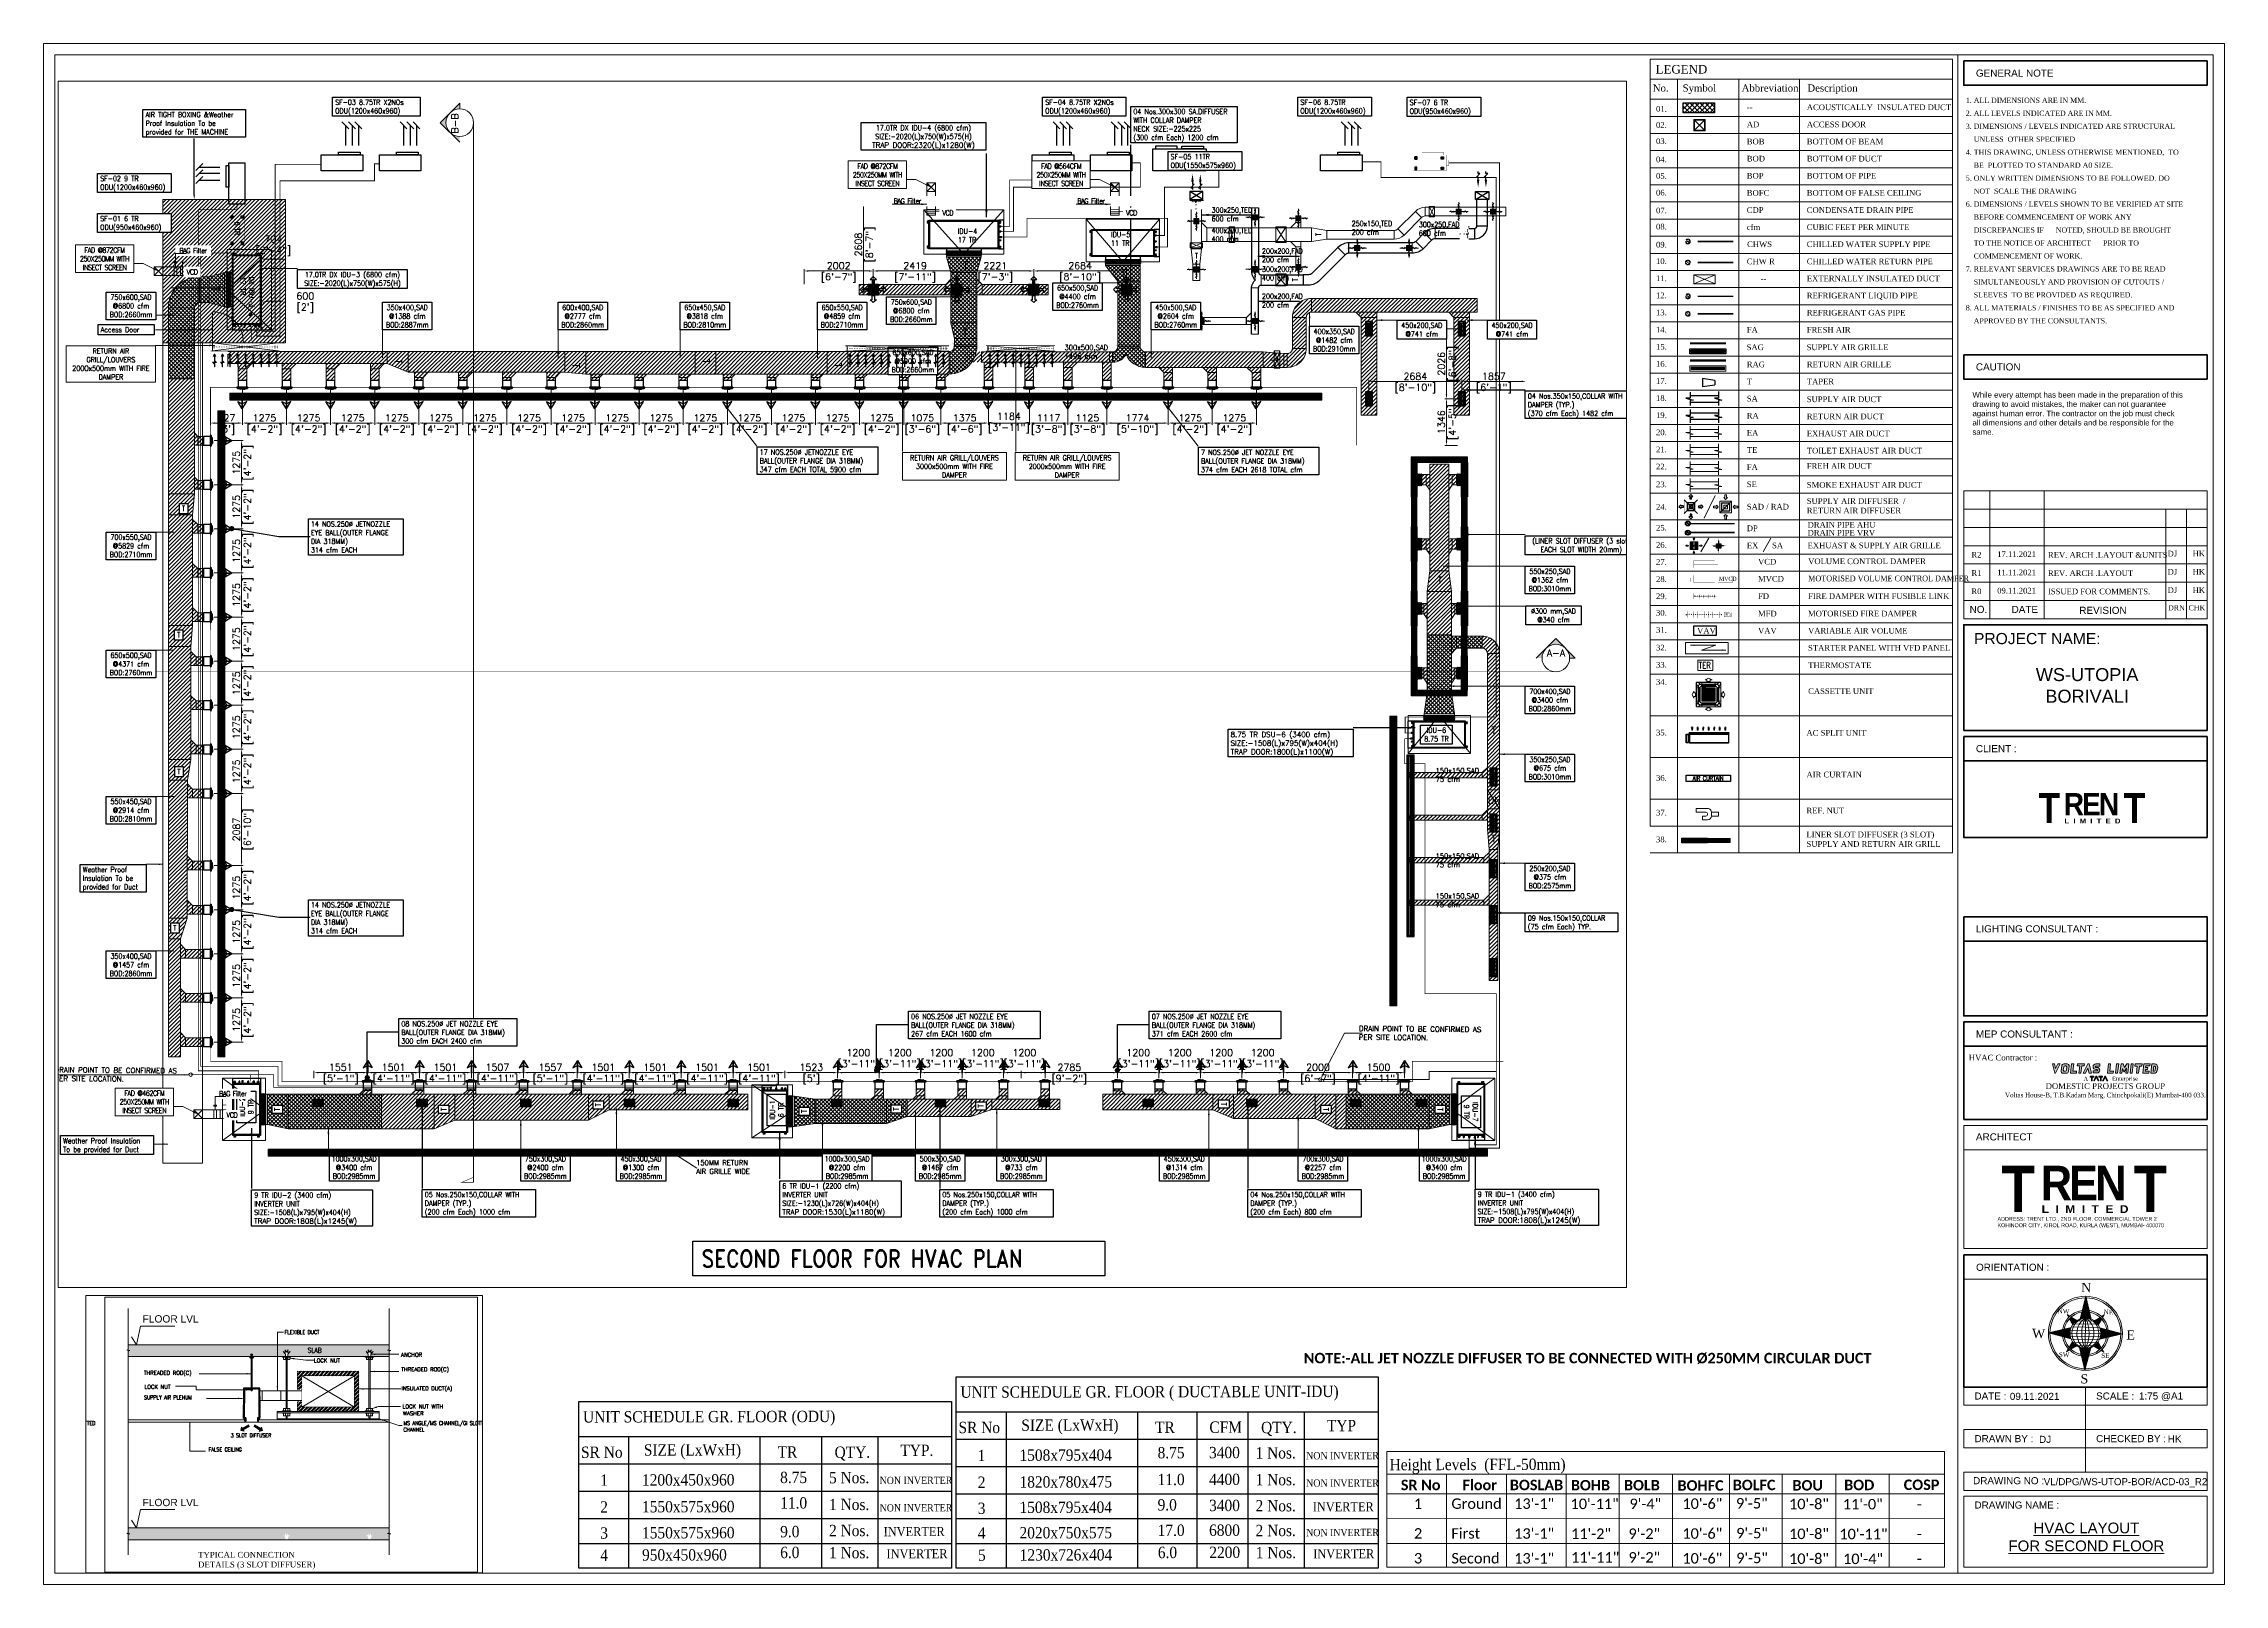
# Paper-space layout 'SF HVAC' of a CAD drawing. Header units: millimetres. Extents: x 0 to 841, y 0 to 594.
# The model-space entities are those that its viewports show. They can reach past a viewport. Long polylines and large blocks are cut down to what shows.
import ezdxf
from ezdxf.enums import TextEntityAlignment as Align

# ---------------------------------------------------------------- set-up
doc = ezdxf.new("R2010")
doc.units = ezdxf.units.MM
for name, pattern in [('CENTER', [2, 1.25, -0.25, 0.25, -0.25]), ('DIVIDE2', [0.625, 0.25, -0.125, 0, -0.125, 0, -0.125]), ('HIDDEN', [0.375, 0.25, -0.125]), ('HIDDEN2', [0.1875, 0.125, -0.0625])]:
    doc.linetypes.add(name, pattern=pattern)
for name, color, linetype, lineweight in [('-S-RUBBER PAD', 8, 'Continuous', 0), ('000-VOLTAS TITLE BLOCK', 8, 'Continuous', 0), ('01. VL-AC-SA', 8, 'Continuous', 0), ('1-GRILLE', 8, 'Continuous', 0), ('DU-Product', 3, 'Continuous', 0), ('freecads.com', 8, 'Continuous', 0), ('L-WALL', 8, 'Continuous', 0), ('MECH. EQUIPMENT', 8, 'Continuous', 0), ('QT-AC-FLEXIBLE', 8, 'Continuous', 0), ('TEXT', 7, 'Continuous', 13), ('VL INSULATION', 8, 'Continuous', 18), ('VL-AC AIR CURTAIN', 5, 'Continuous', 5), ('VL-AC- DRAIN', 42, 'Continuous', 5), ('VL-AC- DRIAN', 42, 'Continuous', 30), ('VL-AC- SECTION', 7, 'Continuous', 18), ('VL-AC-ACCOUSTIC INSULATION', 32, 'Continuous', 25), ('VL-AC-CHWR', 54, 'HIDDEN', 5), ('VL-AC-CHWSR', 3, 'HIDDEN', 5), ('VL-AC-CONTROLS', 203, 'Continuous', 5), ('VL-AC-DAMPERS', 5, 'Continuous', 18), ('VL-AC-DIM', 20, 'Continuous', 25), ('VL-AC-EA_SMOKE', 1, 'Continuous', 5), ('VL-AC-EA_TOILET', 1, 'Continuous', 18), ('VL-AC-EA_TOILET_TEXT_50', 7, 'Continuous', 18), ('VL-AC-EAT', 141, 'Continuous', 18), ('VL-AC-EQUIPMENT', 5, 'Continuous', 25), ('VL-AC-EQUIPMENT TEXT', 7, 'Continuous', 25), ('VL-AC-FA', 3, 'Continuous', 18), ('VL-AC-FA_TEXT_50', 7, 'Continuous', 18), ('VL-AC-FAT', 3, 'Continuous', 18), ('VL-AC-FLEX', 33, 'Continuous', 5), ('VL-AC-FLEXIBLE DUCT', 4, 'ZIGZAG', 5), ('VL-AC-RA', 4, 'Continuous', 5), ('VL-AC-RA_TEXT_50', 7, 'Continuous', 18), ('VL-AC-RAT', 1, 'Continuous', 5), ('VL-AC-SA', 6, 'Continuous', 5), ('VL-AC-SA_TEXT_50', 7, 'Continuous', 25), ('VL-AC-SAT', 72, 'Continuous', 25), ('VL-AC-STD', 7, 'Continuous', 5), ('VL-AC-UNIT TRAP DOOR', 40, 'Continuous', 18), ('VL-AC-VRF PIPE', 152, 'Continuous', 30), ('VL-AC-VRF PIPING', 151, 'Continuous', 18), ('VL-AC-WALL CUTOUT', 7, 'Continuous', 18), ('VL-FC', 21, 'Continuous', 18), ('VL-SCHEDULE', 7, 'Continuous', 25), ('VL-TITLE BLOCK', 7, 'Continuous', 15), ('VOLTAS TITLE BLOCK', 7, 'Continuous', 0)]:
    doc.layers.add(name, color=color, linetype=linetype, lineweight=lineweight)
doc.layers.add('HVAC Machine', color=5, linetype='Continuous')
doc.layers.add('HVAC SAD', color=6, linetype='Continuous')
doc.styles.add('1', font='arial.ttf', dxfattribs={"height": 2})
doc.styles.add('2', font='arial.ttf', dxfattribs={"height": 3})
doc.styles.add('2.5T', font='simplex.shx', dxfattribs={"width": 0.8})
doc.styles.add('50', font='arial.ttf', dxfattribs={"height": 75})
doc.styles.add('ARIAL', font='times.ttf')
doc.styles.add('Campass', font='times.ttf')
doc.styles.add('Rajesh', font='arial.ttf', dxfattribs={"height": 0.25})
doc.styles.add('ROMAND', font='romand.shx', dxfattribs={"width": 0.8})
doc.styles.add('Romand-2', font='romand.shx', dxfattribs={"height": 2})
doc.styles.add('ROMANS', font='romans.shx', dxfattribs={"height": 200})
doc.styles.get("Standard").update_dxf_attribs({"font": 'arial.ttf'})
doc.styles.add('style1', font='times.ttf', dxfattribs={"width": 0.75})
doc.styles.add('VL-ROMANS', font='romans.shx', dxfattribs={"width": 0.8})
doc.styles.add('VOLTAS - ROMAND', font='romand.shx', dxfattribs={"width": 0.85})
doc.styles.add('WMF-Calibri0', font='calibrib.ttf')
doc.styles.add('WMF-Calibri1', font='calibri.ttf')
doc.linetypes.add('ZIGZAG', pattern='A,0.0001,-0.2,[131,ltypeshp.shx,S=0.2,R=0,X=-0.2,Y=0],-0.4,[131,ltypeshp.shx,S=0.2,R=180,X=0.2,Y=0],-0.2', length=0.8001)
doc.dimstyles.new('2.5T', dxfattribs={"dimtxt": 125, "dimasz": 125, "dimexe": 125, "dimexo": 125, "dimgap": 50, "dimtad": 1, "dimdec": 0, "dimrnd": 5, "dimzin": 1, "dimtxsty": '2.5T', "dimcen": -125, "dimdle": 2, "dimclrd": 15, "dimclre": 15, "dimclrt": 7, "dimadec": 0, "dimazin": 0, "dimtfac": 1, "dimtdec": 0, "dimtmove": 0, "dimatfit": 3, "dimfxl": 125, "dimfrac": 2, "dimtolj": 1, "dimtzin": 0, "dimlwd": 5, "dimlwe": 5, "dimarcsym": 0})
doc.dimstyles.new('Copy of STANDARD', dxfattribs={"dimtxt": 0.23, "dimasz": 0.1, "dimexe": 0.03, "dimexo": 0.03, "dimgap": 0.1, "dimtad": 0, "dimzin": 9, "dimdsep": 46, "dimtxsty": 'Standard', "dimblk1": 'OBLIQUE', "dimblk2": 'OBLIQUE', "dimsah": 1, "dimcen": 0, "dimdle": 0.1, "dimclrd": 256, "dimclre": 256, "dimclrt": 256, "dimazin": 0, "dimtm": 1e-09, "dimtfac": 0.15, "dimtofl": 0, "dimtmove": 2, "dimatfit": 3, "dimldrblk": 'OBLIQUE', "dimfxl": 1, "dimtolj": 1, "dimtzin": 0, "dimlwd": -1, "dimlwe": -1, "dimarcsym": 0})
doc.dimstyles.new('Creer 1-100 FT', dxfattribs={"dimscale": 100, "dimtxt": 2, "dimasz": 1.5, "dimexe": 0.75, "dimexo": 0.75, "dimgap": 0.5, "dimtad": 1, "dimdec": 0, "dimzin": 1, "dimtxsty": 'style1', "dimblk": 'OBLIQUE', "dimcen": 0, "dimdle": 0.75, "dimclrd": 7, "dimclre": 7, "dimclrt": 6, "dimadec": 0, "dimazin": 0, "dimtfac": 1, "dimtdec": 0, "dimtmove": 2, "dimatfit": 3, "dimfxl": 1, "dimfrac": 2, "dimtolj": 1, "dimtzin": 1, "dimlwd": 25, "dimlwe": 25, "dimarcsym": 1})
doc.dimstyles.new('Dim50', dxfattribs={"dimtxt": 75, "dimasz": 75, "dimexe": 50, "dimexo": 50, "dimgap": 0.09, "dimtad": 0, "dimdec": 0, "dimzin": 0, "dimdsep": 46, "dimtxsty": '50', "dimblk": 'ARCHTICK', "dimcen": 0.09, "dimdle": 50, "dimclrd": 8, "dimclre": 8, "dimclrt": 2, "dimadec": 0, "dimazin": 0, "dimtfac": 1, "dimtdec": 0, "dimtofl": 0, "dimtmove": 0, "dimatfit": 3, "dimldrblk": 'DOT', "dimfxl": 1, "dimtolj": 1, "dimtzin": 0, "dimlwe": -1, "dimarcsym": 0})
doc.dimstyles.new('EDC-DIM', dxfattribs={"dimscale": 100, "dimtxt": 1.8, "dimasz": 1.75, "dimexe": 0.1, "dimexo": 0.1, "dimgap": 0.75, "dimtad": 1, "dimdec": 0, "dimrnd": 5, "dimzin": 0, "dimdsep": 46, "dimtxsty": 'ROMANS', "dimcen": 1, "dimdle": 50, "dimclrd": 20, "dimclre": 20, "dimclrt": 7, "dimazin": 0, "dimtfac": 1, "dimtdec": 0, "dimtmove": 0, "dimatfit": 3, "dimfxl": 1.5, "dimtolj": 1, "dimtzin": 0, "dimlwd": -1, "dimlwe": -1, "dimarcsym": 0})
doc.dimstyles.new('VL_DIM', dxfattribs={"dimscale": 1.25, "dimtxt": 200, "dimasz": 125, "dimexe": 50, "dimexo": 50, "dimgap": 50, "dimtad": 1, "dimdec": 0, "dimrnd": 1, "dimzin": 9, "dimdsep": 46, "dimtxsty": 'ROMANS', "dimcen": 0.09, "dimdle": 35, "dimclrd": 7, "dimclre": 7, "dimclrt": 7, "dimadec": 0, "dimazin": 0, "dimtfac": 1, "dimtdec": 0, "dimtmove": 2, "dimatfit": 3, "dimfxl": 1, "dimtolj": 1, "dimtzin": 0, "dimlwd": 15, "dimlwe": 15, "dimarcsym": 1})
doc.dimstyles.new('VOLTAS', dxfattribs={"dimscale": 100, "dimtxt": 2, "dimasz": 2, "dimexe": 0.5, "dimexo": 0.5, "dimgap": 0.5, "dimtad": 1, "dimdec": 0, "dimzin": 12, "dimdsep": 46, "dimtxsty": 'ROMANS', "dimcen": 10, "dimdle": 100, "dimclrd": 7, "dimclre": 7, "dimclrt": 7, "dimadec": 0, "dimazin": 0, "dimtfac": 1, "dimtdec": 0, "dimtmove": 1, "dimatfit": 3, "dimfxl": 0.18, "dimtolj": 1, "dimtzin": 0, "dimarcsym": 2})
pattern_1 = [(45, (-1.31, 64006.3), (-56.1266, 56.1266), [])]
pattern_2 = [(45, (-1.31, 64006.3), (-56.1266, 56.1266), []), (135, (-1.31, 64006.3), (-56.1266, -56.1266), [])]

# ---------------------------------------------------------------- blocks, each defined once
blk = doc.blocks.new('tl')
at = {"layer": 'VL-TITLE BLOCK', "color": 88, "width": 765.8724, "attachment_point": 5, "style": '1'}
for s, insert, char_height in [('{\\fArial Baltic|b1|i0|c0|p34;\\W0.85;\\T0.85;T        T}', (777.24, 313.3), 12), ('{\\fArial Baltic|b1|i0|c0|p34;\\W0.9;\\T0.9;REN}', (777.32, 314.8), 9)]:
    blk.add_mtext(s, dxfattribs=dict(at, insert=insert, char_height=char_height))
at = {"layer": 'VL-TITLE BLOCK', "color": 8, "insert": (778.11, 308.04), "char_height": 2, "width": 765.8724, "attachment_point": 5, "style": '1'}
blk.add_mtext('{\\fArial Baltic|b1|i0|c0|p34;\\W1.1;L  I  M  I  T  E  D}', dxfattribs=at)
blk = doc.blocks.new('A$C102B2EC7')
at = {"layer": 'TEXT', "color": 7, "transparency": 33554687, "insert": (305, 413), "char_height": 100, "attachment_point": 1}
blk.add_mtext_dynamic_manual_height_columns('ADDRESS: TRENT LTD., 2ND FLOOR, COMMERCIAL TOWER 2 KOHINOOR CITY, KIROL ROAD, KURLA (WEST), MUMBAI- 400070', width=4547.76, gutter_width=12.5, heights=[0], dxfattribs=at)
at = {"layer": 'VL-TITLE BLOCK', "color": 88, "transparency": 33554687, "width": 76587.24, "attachment_point": 5, "style": '1'}
for s, insert, char_height in [('{\\fArial Baltic|b1|i0|c0|p34;\\W0.85;\\T0.85;T        T}', (2492, 1142), 1200), ('{\\fArial Baltic|b1|i0|c0|p34;\\W0.9;\\T0.9;REN}', (2500, 1292), 900)]:
    blk.add_mtext(s, dxfattribs=dict(at, insert=insert, char_height=char_height))
at = {"layer": 'VL-TITLE BLOCK', "color": 7, "transparency": 33554687, "insert": (2579, 616), "char_height": 200, "width": 76587.24, "attachment_point": 5, "style": '1'}
blk.add_mtext('{\\fArial Baltic|b1|i0|c0|p34;\\W1.1;L  I  M  I  T  E  D}', dxfattribs=at)
blk = doc.blocks.new('TITLE BLOCK')
at = {"layer": 'VL-TITLE BLOCK'}
h = blk.add_hatch(color=160, dxfattribs=at)
h.paths.add_polyline_path([(-63.34, 200.66), (-64.24, 200.66), (-65.07, 198.92), (-65.51, 200.66), (-66.34, 200.66), (-65.43, 197.04), (-65.08, 197.04)])
h.paths.add_polyline_path([(-59.88, 199.76, 0.450318), (-60.68, 200.66), (-61.93, 200.66, 0.379008), (-62.73, 199.95), (-62.98, 197.94, 0.450318), (-62.18, 197.04), (-60.93, 197.04, 0.379008), (-60.13, 197.74)])
h.paths.add_polyline_path([(-61.97, 199.5, -0.379008), (-61.57, 199.85), (-61.14, 199.85, -0.450318), (-60.74, 199.4), (-60.88, 198.19, -0.379008), (-61.28, 197.84), (-61.72, 197.84, -0.450318), (-62.12, 198.29)], flags=16)
h.paths.add_polyline_path([(-58.11, 200.66), (-58.92, 200.66), (-59.36, 197.04), (-57.07, 197.04), (-56.97, 197.84), (-58.45, 197.84)])
h.paths.add_polyline_path([(-54.99, 199.85), (-54.05, 199.85), (-53.96, 200.66), (-56.64, 200.66), (-56.74, 199.85), (-55.8, 199.85), (-56.15, 197.04), (-55.34, 197.04)])
h.paths.add_polyline_path([(-52.21, 200.66), (-52.66, 200.66), (-54.45, 197.04), (-53.56, 197.04), (-52.61, 198.95), (-52.12, 197.04), (-51.28, 197.04)])
h.paths.add_polyline_path([(-49.13, 199.31), (-49.56, 199.31, -1), (-49.56, 199.84), (-48.05, 199.84), (-48.05, 200.66), (-49.56, 200.66, 1), (-49.56, 198.5), (-49.13, 198.5, -1), (-49.13, 197.97), (-50.64, 197.97), (-50.64, 197.15), (-49.13, 197.15, 1)])
h.paths.add_polyline_path([(-43.89, 200.66), (-44.7, 200.66), (-45.14, 197.04), (-42.85, 197.04), (-42.75, 197.84), (-44.23, 197.84)])
h.paths.add_polyline_path([(-40.75, 200.66), (-41.56, 200.66), (-42.01, 197.04), (-41.2, 197.04)])
h.paths.add_polyline_path([(-39.26, 198.94), (-38.75, 197.6), (-38.65, 197.6), (-37.8, 199.03), (-38.05, 197.04), (-37.26, 197.04), (-36.82, 200.66), (-37.67, 200.66), (-38.53, 199.21), (-39.09, 200.66), (-39.86, 200.66), (-40.31, 197.04), (-39.5, 197.04)])
h.paths.add_polyline_path([(-35.12, 200.66), (-35.94, 200.66), (-36.38, 197.04), (-35.56, 197.04)])
h.paths.add_polyline_path([(-32.78, 199.76), (-31.84, 199.76), (-31.73, 200.66), (-34.41, 200.66), (-34.53, 199.76), (-33.59, 199.76), (-33.93, 197.04), (-33.12, 197.04)])
h.paths.add_polyline_path([(-29.58, 199.33), (-30.38, 199.33), (-30.32, 199.85), (-28.73, 199.85), (-28.63, 200.66), (-31.04, 200.66), (-31.48, 197.04), (-29.08, 197.04), (-28.98, 197.84), (-30.56, 197.84), (-30.48, 198.52), (-29.68, 198.52)])
h.paths.add_polyline_path([(-25.72, 199.26, 0.450392), (-26.96, 200.66), (-27.96, 200.66), (-28.4, 197.04), (-27.1, 197.04, 0.378938), (-25.86, 198.13)])
h.paths.add_polyline_path([(-27.24, 199.84), (-26.96, 199.84, -0.450392), (-26.53, 199.36), (-26.67, 198.23, -0.378938), (-27.1, 197.85), (-27.48, 197.85)], flags=16)
h = blk.add_hatch(color=5, dxfattribs=at)
h.paths.add_polyline_path([(-50.96, 195.59), (-50.39, 195.59), (-50.39, 195.88), (-51.82, 195.88), (-51.82, 195.59), (-51.25, 195.59), (-51.25, 194.16), (-50.96, 194.16)])
h.paths.add_polyline_path([(-49.39, 195.53), (-48.71, 194.16), (-48.39, 194.16), (-49.24, 195.88), (-49.53, 195.88), (-50.39, 194.16), (-50.07, 194.16)])
h.paths.add_polyline_path([(-47.53, 195.59), (-46.96, 195.59), (-46.96, 195.88), (-48.39, 195.88), (-48.39, 195.59), (-47.81, 195.59), (-47.81, 194.16), (-47.53, 194.16)])
h.paths.add_polyline_path([(-45.95, 195.53), (-45.27, 194.16), (-44.95, 194.16), (-45.81, 195.88), (-46.1, 195.88), (-46.96, 194.16), (-46.64, 194.16)])
for p, q in [((-90.45, 372.3), (-90.45, 421.55)), ((-69.53, 372.3), (-69.53, 421.55)), ((-100.5, 414.52), (-6.69, 414.52)), ((-22.64, 372.3), (-22.64, 414.52)), ((-14.66, 372.3), (-14.66, 414.52)), ((-100.5, 407.48), (-6.69, 407.48)), ((-100.5, 400.45), (-6.69, 400.45)), ((-100.5, 393.41), (-6.69, 393.41)), ((-100.5, 386.37), (-6.69, 386.37)), ((-100.5, 379.34), (-6.69, 379.34)), ((-100.5, 117.72), (-6.69, 117.72)), ((-53.59, 76.07), (-53.59, 43.23))]:
    blk.add_line(p, q, dxfattribs=at)
at = {"layer": 'VL-TITLE BLOCK', "linetype": 'Continuous'}
for points in [[(-841, 0), (0, 0), (0, 594), (-841, 594)], [(-836.66, 4.34), (-4.34, 4.34), (-4.34, 589.66), (-836.66, 589.66)]]:
    blk.add_lwpolyline(points, close=True, dxfattribs=at)
at = {"layer": 'VL-TITLE BLOCK', "color": 0}
blk.add_lwpolyline([(-841, 0), (0, 0), (0, 594), (-841, 594)], close=True, dxfattribs=at)
at = {"layer": 'VL-TITLE BLOCK'}
for points in [[(-102.85, 4.34), (-4.34, 4.34), (-4.34, 589.66), (-102.85, 589.66)], [(-100.5, 421.55), (-6.69, 421.55), (-6.69, 372.3), (-100.5, 372.3)], [(-100.5, 167.53), (-6.69, 167.53), (-6.69, 176.91), (-100.5, 176.91)], [(-100.5, 167.53), (-6.69, 167.53), (-6.69, 129.44), (-100.5, 129.44)], [(-100.5, 76.07), (-6.69, 76.07), (-6.69, 69.03), (-100.5, 69.03)], [(-100.5, 59.65), (-6.69, 59.65), (-6.69, 52.61), (-100.5, 52.61)], [(-100.5, 43.23), (-6.69, 43.23), (-6.69, 36.2), (-100.5, 36.2)], [(-100.5, 34.04), (-6.69, 34.04), (-6.69, 6.69), (-100.5, 6.69)]]:
    blk.add_lwpolyline(points, close=True, dxfattribs=at)
at = {"layer": 'VL-TITLE BLOCK', "lineweight": 50}
for points in [[(-100.5, 587.31), (-6.69, 587.31), (-6.69, 577.93), (-100.5, 577.93)], [(-100.5, 474.04), (-6.69, 474.04), (-6.69, 464.66), (-100.5, 464.66)], [(-100.5, 329.21), (-6.69, 329.21), (-6.69, 369.96), (-100.5, 369.96)], [(-100.5, 326.87), (-6.69, 326.87), (-6.69, 317.49), (-100.5, 317.49)], [(-100.5, 317.49), (-6.69, 317.49), (-6.69, 288), (-100.5, 288)], [(-100.5, 257.41), (-6.69, 257.41), (-6.69, 248.03), (-100.5, 248.03)], [(-100.5, 248.03), (-6.69, 248.03), (-6.69, 219.18), (-100.5, 219.18)], [(-100.5, 216.84), (-6.69, 216.84), (-6.69, 207.46), (-100.5, 207.46)], [(-100.5, 179.26), (-6.69, 179.26), (-6.69, 207.46), (-100.5, 207.46)], [(-100.5, 127.1), (-6.69, 127.1), (-6.69, 76.07), (-100.5, 76.07)]]:
    blk.add_lwpolyline(points, close=True, dxfattribs=at)
at = {"layer": 'VL-TITLE BLOCK', "color": 160}
for points in [[(-65.43, 197.04), (-66.34, 200.66), (-65.51, 200.66), (-65.07, 198.92), (-64.24, 200.66), (-63.34, 200.66), (-65.08, 197.04)], [(-58.45, 197.84), (-58.11, 200.66), (-58.92, 200.66), (-59.36, 197.04), (-57.07, 197.04), (-56.97, 197.84)], [(-54.99, 199.85), (-55.34, 197.04), (-56.15, 197.04), (-55.8, 199.85), (-56.74, 199.85), (-56.64, 200.66), (-53.96, 200.66), (-54.05, 199.85)], [(-52.61, 198.95), (-53.56, 197.04), (-54.45, 197.04), (-52.66, 200.66), (-52.21, 200.66), (-51.28, 197.04), (-52.12, 197.04)], [(-44.23, 197.84), (-43.89, 200.66), (-44.7, 200.66), (-45.14, 197.04), (-42.85, 197.04), (-42.75, 197.84)], [(-42.01, 197.04), (-41.56, 200.66), (-42.01, 197.04), (-42.01, 197.04), (-41.56, 200.66), (-40.75, 200.66), (-41.2, 197.04)], [(-38.05, 197.04), (-37.8, 199.03), (-38.65, 197.6), (-38.75, 197.6), (-39.26, 198.94), (-39.5, 197.04), (-40.31, 197.04), (-39.86, 200.66), (-39.09, 200.66), (-38.53, 199.21), (-37.67, 200.66), (-36.82, 200.66), (-37.26, 197.04)], [(-35.56, 197.04), (-36.38, 197.04), (-35.94, 200.66), (-35.12, 200.66)], [(-31.84, 199.76), (-32.78, 199.76), (-33.12, 197.04), (-33.93, 197.04), (-33.59, 199.76), (-34.53, 199.76), (-34.41, 200.66), (-31.73, 200.66)], [(-29.58, 199.33), (-29.68, 198.52), (-30.48, 198.52), (-30.56, 197.84), (-28.98, 197.84), (-29.08, 197.04), (-31.48, 197.04), (-31.04, 200.66), (-28.63, 200.66), (-28.73, 199.85), (-30.32, 199.85), (-30.38, 199.33)]]:
    blk.add_lwpolyline(points, close=True, dxfattribs=at)
for points in [[(-59.88, 199.76, 0.450318), (-60.68, 200.66), (-61.93, 200.66, 0.379008), (-62.73, 199.95), (-62.98, 197.94, 0.450318), (-62.18, 197.04), (-60.93, 197.04, 0.379008), (-60.13, 197.74)], [(-61.72, 197.84), (-61.28, 197.84, 0.379008), (-60.88, 198.19), (-60.74, 199.4, 0.450318), (-61.14, 199.85), (-61.57, 199.85, 0.379008), (-61.97, 199.5), (-62.12, 198.29, 0.450318)], [(-50.64, 197.97), (-49.13, 197.97, 1), (-49.13, 198.5), (-49.56, 198.5, -1), (-49.56, 200.66), (-48.05, 200.66), (-48.05, 199.84), (-49.56, 199.84, 1), (-49.56, 199.31), (-49.13, 199.31, -1), (-49.13, 197.15), (-50.64, 197.15)], [(-28.4, 197.04), (-27.96, 200.66), (-26.96, 200.66, -0.450392), (-25.72, 199.26), (-25.86, 198.13, -0.378938), (-27.1, 197.04)], [(-26.53, 199.36, 0.450392), (-26.96, 199.84), (-27.24, 199.84), (-27.48, 197.85), (-27.1, 197.85, 0.378938), (-26.67, 198.23)]]:
    blk.add_lwpolyline(points, format="xyb", close=True, dxfattribs=at)
at = {"layer": 'VL-TITLE BLOCK', "color": 5}
for points in [[(-51.82, 195.59), (-51.82, 195.88), (-50.39, 195.88), (-50.39, 195.59), (-50.96, 195.59), (-50.96, 194.16), (-51.25, 194.16), (-51.25, 195.59), (-51.82, 195.59)], [(-49.39, 195.53), (-50.07, 194.16), (-50.39, 194.16), (-49.53, 195.88), (-49.24, 195.88), (-48.39, 194.16), (-48.71, 194.16)], [(-48.39, 195.59), (-48.39, 195.88), (-46.96, 195.88), (-46.96, 195.59), (-47.53, 195.59), (-47.53, 194.16), (-47.81, 194.16), (-47.81, 195.59), (-48.39, 195.59)], [(-46.1, 195.88), (-46.96, 194.16), (-46.64, 194.16), (-45.95, 195.53), (-45.27, 194.16), (-44.95, 194.16), (-45.81, 195.88)]]:
    blk.add_lwpolyline(points, close=True, dxfattribs=at)
at = {"layer": 'VL-TITLE BLOCK', "transparency": 33554687, "xscale": 0.9583200000000002, "yscale": 0.9583200000000002, "zscale": 0.9583200000000002}
blk.add_blockref('tl', (-796.56, -0.9), dxfattribs=at)
at = {"layer": 'VL-TITLE BLOCK', "color": 7, "transparency": 33554687, "xscale": 0.01485, "yscale": 0.01485, "zscale": 0.01485}
blk.add_blockref('A$C102B2EC7', (-92.02, 135.53), dxfattribs=at)
at = {"layer": 'VL-TITLE BLOCK', "lineweight": 18, "style": 'ARIAL'}
for s, p in [('DRN', (-21.72, 375.5)), ('CHK', (-13.82, 375.5))]:
    blk.add_text(s, height=2, dxfattribs=at).set_placement(p)
at = {"layer": 'VL-TITLE BLOCK', "color": 5, "style": 'ARIAL'}
for s, height, p in [('A', 1.59, (-54.31, 194.09)), ('Enterprise', 1.593, (-43.32, 194.17))]:
    blk.add_text(s, height=height, dxfattribs=at).set_placement(p)
at = {"layer": 'VL-TITLE BLOCK'}
for s, insert, char_height, width, attachment_point, style in [('GENERAL NOTE', (-95.82, 582.62), 2.7362, 51.749, 4, '1'), ('CAUTION', (-95.82, 469.35), 2.736, 51.749, 4, '1'), ('While every attempt has been made in the preparation of this drawing to avoid mistakes, the maker can not guarantee against human error. The contractor on the job must check all dimensions and other details and be responsible for the same.', (-97.15, 459.69), 2.14985, 80.9094, 1, '2'), ('{\\fArial|b0|i0|c0|p34;NO.}', (-98.24, 377.25), 2.7362, 80.9094, 1, '2'), ('{\\fArial|b0|i0|c0|p34;DATE}', (-82.06, 377.25), 2.7362, 80.9094, 1, '2'), ('{\\fArial|b0|i0|c0|p34;REVISION}', (-55.96, 376.9), 2.7362, 80.9094, 1, '2'), ('PROJECT NAME:', (-96.55, 366.79), 4.3061, 55.3537, 1, '2'), ('WS-UTOPIA\\PBORIVALI', (-52.93, 346.54), 5, 47.4102, 5, '1'), ('CLIENT :', (-95.82, 322.18), 2.736, 51.749, 4, '1'), ('LIGHTING CONSULTANT :', (-95.82, 252.72), 2.7362, 51.749, 4, '1'), ('MEP CONSULTANT :', (-95.82, 212.15), 2.7362, 51.749, 4, '1'), ('HVAC Contractor : ', (-98.56, 204.18), 2.2125, 28.3962, 1, 'ARIAL'), ('ARCHITECT', (-95.82, 172.51), 2.736, 51.749, 4, '1'), ('{\\fArial|b0|i0|c0|p34;ORIENTATION :}', (-95.78, 123.62), 2.7362, 80.9094, 1, '2'), ('DATE :', (-96.38, 73.98), 2.736, 80.9094, 1, '2'), ('SCALE :', (-49.47, 73.98), 2.736, 80.9094, 1, '2'), ('DRAWN BY :', (-96.38, 57.56), 2.736, 80.9094, 1, '2'), ('CHECKED BY :', (-49.47, 57.56), 2.7362, 80.9094, 1, '2'), ('{\\H0.875x;DRAWING NO :\\fCentury Gothic|b1|i0|c0|p34;\\H1.059x; }', (-96.92, 41.34), 3.1271, 96.4063, 1, '1'), ('{\\fArial|b0|i0|c0|p34;DRAWING NAME :}', (-96.38, 31.96), 2.7362, 80.9094, 1, '2')]:
    blk.add_mtext(s, dxfattribs=dict(at, insert=insert, char_height=char_height, width=width, attachment_point=attachment_point, style=style))
at = {"layer": 'VL-TITLE BLOCK', "color": 0, "insert": (-99.72, 573.15), "char_height": 2, "width": 81.3205, "attachment_point": 1, "style": 'ARIAL'}
blk.add_mtext('\\pxsm1.5;1. ALL DIMENSIONS ARE IN MM.\\P2. ALL LEVELS INDICATED ARE IN MM. \\P3. DIMENSIONS / LEVELS INDICATED ARE STRUCTURAL  \\P    UNLESS  OTHER SPECIFIED \\P4. THIS DRAWING, UNLESS OTHERWISE MENTIONED,  TO \\P    BE  PLOTTED TO STANDARD A0 SIZE. \\P5. ONLY WRITTEN DIMENSIONS TO BE FOLLOWED. DO \\P    NOT  SCALE THE DRAWING \\P6. DIMENSIONS / LEVELS SHOWN TO BE VERIFIED AT SITE  \\P    BEFORE COMMENCEMENT OF WORK ANY \\P    DISCREPANCIES IF      NOTED, SHOULD BE BROUGHT \\P    TO THE NOTICE OF ARCHITECT      PRIOR TO \\P    COMMENCEMENT OF WORK. \\P7. RELEVANT SERVICES DRAWINGS ARE TO BE READ  \\P    SIMULTANEOUSLY AND PROVISION OF CUTOUTS / \\P    SLEEVES  TO BE PROVIDED AS REQUIRED.\\P8. ALL MATERIALS / FINISHES TO BE AS SPECIFIED AND  \\P    APPROVED BY THE CONSULTANTS.', dxfattribs=at)
at = {"layer": 'VL-TITLE BLOCK', "color": 5, "insert": (-85.57, 193.22), "char_height": 2.655, "width": 79.3524, "attachment_point": 1, "style": 'ARIAL'}
blk.add_mtext('\\pxqc;{\\H0.83333x;DOMESTIC PROJECTS GROUP }\\P{\\H0.66667x;Voltas House-B, T.B.Kadam Marg, Chinchpokali(E) Mumbai-400 033.}', dxfattribs=at)
blk = doc.blocks.new('A$C07D2335E')
at = {"ltscale": 0.01}
for p, q in [((0.09, 0.24), (0.24, 0.09)), ((0.11, 0.24), (0.11, 0.09)), ((0.11, 0.24), (0.11, 0.09)), ((0.13, 0.24), (0.13, 0.09)), ((0.15, 0.24), (0.15, 0.09)), ((0.18, 0.09), (0.18, 0.24)), ((0.2, 0.09), (0.2, 0.24)), ((0.22, 0.09), (0.22, 0.24)), ((0.22, 0.09), (0.22, 0.24))]:
    blk.add_line(p, q, dxfattribs=at)
for points in [[(0.019, 0.16), (0, 0.16), (0, 0.17), (0.019, 0.17)], [(0.019, 0.16), (0.019, 0.147), (0.065, 0.165), (0.019, 0.182), (0.019, 0.17)], [(0.16, 0.31), (0.147, 0.31), (0.165, 0.265), (0.182, 0.31), (0.17, 0.31)], [(0.17, 0.019), (0.182, 0.019), (0.165, 0.065), (0.147, 0.019), (0.16, 0.019)], [(0.16, 0.31), (0.16, 0.329), (0.17, 0.329), (0.17, 0.31)], [(0.17, 0.019), (0.17, 0), (0.16, 0), (0.16, 0.019)], [(0.31, 0.17), (0.31, 0.182), (0.265, 0.165), (0.31, 0.147), (0.31, 0.16)], [(0.31, 0.17), (0.33, 0.17), (0.33, 0.16), (0.31, 0.16)]]:
    blk.add_lwpolyline(points, dxfattribs=at)
blk.add_lwpolyline([(0.09, 0.09), (0.24, 0.09), (0.24, 0.24), (0.09, 0.24)], close=True, dxfattribs=at)
blk = doc.blocks.new('radf 375')
at = {"layer": 'VL-AC-RAT', "ltscale": 0.5}
for p, q in [((-80042, 29365), (-79955, 29281)), ((-79986, 29365), (-80042, 29365)), ((-79986, 29487), (-79986, 29365)), ((-79923, 29487), (-79986, 29487)), ((-79867, 29365), (-79955, 29281)), ((-79923, 29487), (-79923, 29365)), ((-79923, 29365), (-79867, 29365)), ((-80493, 28979), (-80371, 28979)), ((-80493, 28979), (-80493, 28916)), ((-80493, 28916), (-80371, 28916)), ((-80371, 29036), (-80288, 28948)), ((-80371, 28979), (-80371, 29036)), ((-80371, 28860), (-80288, 28948)), ((-80371, 28916), (-80371, 28860)), ((-79692, 29210), (-80217, 28685)), ((-80217, 29210), (-79692, 29210)), ((-80217, 28685), (-80217, 29210)), ((-79692, 28685), (-80217, 28685)), ((-80142, 29135), (-80142, 28760)), ((-79767, 29135), (-80142, 29135)), ((-80142, 28760), (-79767, 28760)), ((-79787, 29115), (-80122, 29115)), ((-80122, 29115), (-80122, 28780)), ((-80122, 28780), (-79787, 28780)), ((-80042, 28531), (-79955, 28614)), ((-79986, 28531), (-80042, 28531)), ((-79871, 29031), (-80038, 29031)), ((-80038, 29031), (-80038, 28864)), ((-80038, 28864), (-79871, 28864)), ((-79986, 28409), (-79986, 28531)), ((-79923, 28409), (-79986, 28409)), ((-79867, 28531), (-79955, 28614)), ((-79923, 28409), (-79923, 28531)), ((-79923, 28531), (-79867, 28531)), ((-79871, 28864), (-79871, 29031)), ((-79787, 28780), (-79787, 29115)), ((-79767, 28760), (-79767, 29135)), ((-79692, 29210), (-79692, 28685)), ((-79538, 29036), (-79621, 28948)), ((-79538, 28860), (-79621, 28948)), ((-79538, 28979), (-79538, 29036)), ((-79416, 28979), (-79538, 28979)), ((-79538, 28916), (-79538, 28860)), ((-79416, 28916), (-79538, 28916)), ((-79416, 28979), (-79416, 28916))]:
    blk.add_line(p, q, dxfattribs=at)
at = {"layer": 'VL-AC-RAT', "const_width": 8.33}
blk.add_lwpolyline([(-80142, 29135), (-79767, 29135), (-79767, 28760), (-80142, 28760)], close=True, dxfattribs=at)
blk = doc.blocks.new('sadf 375')
at = {"layer": 'VL-AC-SAT'}
for p, q in [((-81672, 29404), (-81584, 29487)), ((-81616, 29404), (-81672, 29404)), ((-81616, 29281), (-81616, 29404)), ((-81496, 29404), (-81584, 29487)), ((-81553, 29281), (-81553, 29404)), ((-81553, 29404), (-81496, 29404)), ((-82040, 29036), (-82124, 28948)), ((-82040, 28860), (-82124, 28948)), ((-82040, 28979), (-82040, 29036)), ((-81918, 28979), (-82040, 28979)), ((-82040, 28916), (-82040, 28860)), ((-81918, 28916), (-82040, 28916)), ((-81918, 28979), (-81918, 28916)), ((-81884, 29248), (-81284, 28648)), ((-81284, 29248), (-81884, 28648)), ((-81417, 29115), (-81752, 29115)), ((-81752, 29115), (-81752, 28780)), ((-81752, 28780), (-81417, 28780)), ((-81672, 28492), (-81584, 28408)), ((-81616, 28492), (-81672, 28492)), ((-81501, 29031), (-81668, 29031)), ((-81668, 29031), (-81668, 28864)), ((-81668, 28864), (-81501, 28864)), ((-81553, 29281), (-81616, 29281)), ((-81616, 28614), (-81616, 28492)), ((-81553, 28614), (-81616, 28614)), ((-81496, 28492), (-81584, 28408)), ((-81553, 28614), (-81553, 28492)), ((-81553, 28492), (-81496, 28492)), ((-81501, 28864), (-81501, 29031)), ((-81417, 28780), (-81417, 29115)), ((-81251, 28979), (-81128, 28979)), ((-81251, 28979), (-81251, 28916)), ((-81251, 28916), (-81128, 28916)), ((-81128, 29036), (-81045, 28948)), ((-81128, 28979), (-81128, 29036)), ((-81128, 28860), (-81045, 28948)), ((-81128, 28916), (-81128, 28860))]:
    blk.add_line(p, q, dxfattribs=at)
at = {"layer": 'VL-AC-SAT', "const_width": 8.33}
for points in [[(-81284, 29248), (-81884, 29248), (-81884, 28648), (-81284, 28648)], [(-81397, 29135), (-81772, 29135), (-81772, 28760), (-81397, 28760)]]:
    blk.add_lwpolyline(points, close=True, dxfattribs=at)
blk = doc.blocks.new('*U119')
at = {"layer": 'VL-AC-DAMPERS', "const_width": 4}
blk.add_lwpolyline([(0, -100), (586, -100), (586, 100), (0, 100)], close=True, dxfattribs=at)
for points in [[(0, 0), (586, 0), (680, 0), (680, -79)], [(680, 0), (680, 25)], [(680, -79), (702, -79)]]:
    blk.add_lwpolyline(points, dxfattribs=at)
blk = doc.blocks.new('*U126')
blk.add_line((0, 0), (50, 0))
at = {"const_width": 4}
blk.add_lwpolyline([(0, -100), (789, -100), (789, 100), (0, 100)], close=True, dxfattribs=at)
for points, const_width in [([(0, 0), (789, 0)], 2), ([(50, 57), (50, -71)], 5), ([(125, 57), (125, -71)], 5), ([(200, 57), (200, -71)], 5), ([(275, 57), (275, -71)], 5), ([(350, 57), (350, -71)], 5), ([(425, 57), (425, -71)], 5), ([(500, 57), (500, -71)], 5), ([(575, 57), (575, -71)], 5), ([(650, 57), (650, -71)], 5), ([(725, 57), (725, -71)], 5)]:
    blk.add_lwpolyline(points, dxfattribs=dict(const_width=const_width))
at = {"const_width": 19.1}
for points in [[(50, 9, -1), (50, -9, -1), (50, 9, 1)], [(125, 9, -1), (125, -9, -1), (125, 9, 1)], [(200, 9, -1), (200, -9, -1), (200, 9, 1)], [(275, 9, -1), (275, -9, -1), (275, 9, 1)], [(350, 9, -1), (350, -9, -1), (350, 9, 1)], [(425, 9, -1), (425, -9, -1), (425, 9, 1)], [(500, 9, -1), (500, -9, -1), (500, 9, 1)], [(575, 9, -1), (575, -9, -1), (575, 9, 1)], [(650, 10, -1), (650, -9, -1), (650, 10, 1)], [(725, 10, -1), (725, -9, -1), (725, 10, 1)]]:
    blk.add_lwpolyline(points, format="xyb", dxfattribs=at)
blk = doc.blocks.new('*U125')
blk.add_line((0, -50), (50, -50))
at = {"const_width": 4}
for points in [[(0, -200), (1300, -200), (1300, 100), (0, 100)], [(1350, 25), (1594, 25), (1594, -124), (1350, -124)]]:
    blk.add_lwpolyline(points, close=True, dxfattribs=at)
for points, const_width in [([(50, 70), (50, -157)], 5), ([(125, 70), (125, -158)], 5), ([(200, 69), (200, -159)], 5), ([(275, 68), (275, -159)], 5), ([(350, 67), (350, -160)], 5), ([(425, 67), (425, -161)], 5), ([(500, 66), (500, -162)], 5), ([(575, 65), (575, -163)], 5), ([(650, 64), (650, -163)], 5), ([(725, 63), (725, -164)], 5), ([(800, 63), (800, -165)], 5), ([(875, 62), (875, -166)], 5), ([(950, 61), (950, -167)], 5), ([(1025, 60), (1025, -167)], 5), ([(1100, 59), (1100, -168)], 5), ([(1175, 59), (1175, -169)], 5), ([(1250, 58), (1250, -170)], 5), ([(0, -50), (1300, -50)], 2), ([(1300, -50), (1350, -50)], 4)]:
    blk.add_lwpolyline(points, dxfattribs=dict(const_width=const_width))
at = {"const_width": 19.1}
for points in [[(50, -27, -1), (50, -45, -1), (50, -27, 1)], [(125, -27, -1), (125, -46, -1), (125, -27, 1)], [(200, -28, -1), (200, -47, -1), (200, -28, 1)], [(275, -29, -1), (275, -48, -1), (275, -29, 1)], [(350, -30, -1), (350, -49, -1), (350, -30, 1)], [(425, -31, -1), (425, -49, -1), (425, -31, 1)], [(500, -31, -1), (500, -50, -1), (500, -31, 1)], [(575, -32, -1), (575, -51, -1), (575, -32, 1)], [(650, -33, -1), (650, -52, -1), (650, -33, 1)], [(725, -34, -1), (725, -53, -1), (725, -34, 1)], [(800, -35, -1), (800, -53, -1), (800, -35, 1)], [(875, -35, -1), (875, -54, -1), (875, -35, 1)], [(950, -36, -1), (950, -55, -1), (950, -36, 1)], [(1025, -37, -1), (1025, -56, -1), (1025, -37, 1)], [(1100, -38, -1), (1100, -57, -1), (1100, -38, 1)], [(1175, -39, -1), (1175, -57, -1), (1175, -39, 1)], [(1250, -39, -1), (1250, -58, -1), (1250, -39, 1)]]:
    blk.add_lwpolyline(points, format="xyb", dxfattribs=at)
at = {"insert": (1365, -8), "char_height": 75, "attachment_point": 1, "rotation": 0.01053}
blk.add_mtext_dynamic_manual_height_columns('MFD', width=174.15, gutter_width=1, heights=[0], dxfattribs=at)
blk = doc.blocks.new('A$C1ACB602E')
at = {"layer": 'VL-AC-DAMPERS', "const_width": 4}
blk.add_lwpolyline([(0, 0), (77, 0)], dxfattribs=at)
blk.add_lwpolyline([(77, 75), (425, 75), (425, -75), (77, -75)], close=True, dxfattribs=at)
at = {"layer": 'VL-AC-DAMPERS', "style": 'ARIAL', "width": 0.75}
blk.add_text('MVCD', height=100, rotation=359.9895, dxfattribs=at).set_placement((99, -45))
blk = doc.blocks.new('SA GRIIL-2')
at = {"layer": 'VL-AC-SAT'}
for p, q in [((75, 50), (-75, 50)), ((75, 25), (-75, 25)), ((75, 0), (-75, 0)), ((75, -25), (-75, -25)), ((75, -50), (-75, -50))]:
    blk.add_line(p, q, dxfattribs=at)
for points in [[(-179, 0), (-90, 0)], [(0, 179), (0, 90)], [(0, -179), (0, -90)], [(179, 0), (90, 0)]]:
    blk.add_lwpolyline(points, dxfattribs=at)
blk.add_lwpolyline([(75, -75), (-75, -75), (-75, 75), (75, 75)], close=True, dxfattribs=at)
for points in [[(-179, -12), (-254, 0), (-179, 13)], [(-12, 179), (0, 254), (13, 179)], [(179, 12), (254, 0), (179, -13)], [(12, -179), (0, -254), (-13, -179)]]:
    blk.add_solid(points, dxfattribs=at)
blk = doc.blocks.new('*U124')
at = {"color": 8}
for p, q in [((30, 83), (610, 83)), ((30, 71), (610, 71)), ((30, 59), (610, 59))]:
    blk.add_line(p, q, dxfattribs=at)
for points in [[(5, 105), (5, 13), (636, 13), (636, 105)], [(30, 80), (30, 38), (610, 38), (610, 80)]]:
    blk.add_lwpolyline(points, close=True)
blk = doc.blocks.new('*U123')
at = {"color": 8}
for p, q in [((30, 83), (610, 83)), ((30, 71), (610, 71)), ((30, 59), (610, 59))]:
    blk.add_line(p, q, dxfattribs=at)
for points in [[(5, 105), (5, 13), (636, 13), (636, 105)], [(30, 80), (30, 38), (610, 38), (610, 80)]]:
    blk.add_lwpolyline(points, close=True)
blk = doc.blocks.new('TER')
blk.add_lwpolyline([(-34, -284), (434, -284), (434, 42), (-34, 42)], close=True)
at = {"style": 'ROMAND', "width": 0.8}
blk.add_text('TER', height=200, rotation=360, dxfattribs=at).set_placement((-9, -214, 0))
blk = doc.blocks.new('TR-CST4-3')
at = {"layer": 'VL-AC-EQUIPMENT', "color": 4, "lineweight": 0}
for p, q in [((11138, 1235), (11188, 1335)), ((11188, 1285), (11188, 1335)), ((11228, 1285), (11188, 1285)), ((11228, 1285), (11228, 1185)), ((11603, 1700), (11503, 1650)), ((11553, 1650), (11503, 1650)), ((11553, 1610), (11553, 1650)), ((11553, 1610), (11653, 1610)), ((11603, 1700), (11703, 1650)), ((11653, 1610), (11653, 1650)), ((11653, 1650), (11703, 1650)), ((11978, 1285), (11978, 1185)), ((11978, 1285), (12018, 1285)), ((12018, 1285), (12018, 1335)), ((12068, 1235), (12018, 1335)), ((11138, 1235), (11188, 1135)), ((11228, 1185), (11188, 1185)), ((11188, 1185), (11188, 1135)), ((11553, 820), (11503, 820)), ((11603, 770), (11503, 820)), ((11553, 860), (11653, 860)), ((11553, 860), (11553, 820)), ((11603, 770), (11703, 820)), ((11653, 860), (11653, 820)), ((11653, 820), (11703, 820)), ((11978, 1185), (12018, 1185)), ((12068, 1235), (12018, 1135)), ((12018, 1185), (12018, 1135))]:
    blk.add_line(p, q, dxfattribs=at)
at = {"layer": 'VL-AC-EQUIPMENT', "linetype": 'Continuous', "lineweight": 0}
for p, q in [((11253, 1567), (11254, 1570)), ((11253, 1565), (11253, 1567)), ((11253, 1565), (11253, 1565)), ((11253, 1565), (11254, 1565)), ((11253, 1559), (11253, 1565)), ((11253, 1553), (11253, 1559)), ((11253, 1553), (11253, 1553)), ((11253, 1553), (11254, 1553)), ((11253, 1425), (11253, 1553)), ((11254, 1425), (11253, 1425)), ((11253, 1425), (11253, 1425)), ((11253, 1425), (11253, 1425)), ((11253, 1425), (11254, 1425)), ((11253, 1045), (11253, 1425)), ((11254, 1570), (11255, 1572)), ((11254, 1565), (11255, 1565)), ((11254, 1553), (11255, 1553)), ((11255, 1425), (11254, 1425)), ((11254, 1425), (11255, 1425)), ((11255, 1572), (11256, 1575)), ((11255, 1565), (11256, 1565)), ((11255, 1553), (11256, 1553)), ((11256, 1425), (11255, 1425)), ((11255, 1425), (11256, 1425)), ((11256, 1575), (11257, 1577)), ((11256, 1565), (11258, 1565)), ((11256, 1553), (11257, 1553)), ((11257, 1425), (11256, 1425)), ((11256, 1425), (11257, 1425)), ((11257, 1577), (11259, 1579)), ((11258, 1556), (11257, 1553)), ((11271, 1525), (11257, 1553)), ((11257, 1553), (11257, 1425)), ((11257, 1425), (11307, 1425)), ((11257, 1425), (11307, 1425)), ((11257, 1425), (11257, 1045)), ((11259, 1569), (11258, 1567)), ((11258, 1567), (11258, 1565)), ((11258, 1565), (11258, 1562)), ((11258, 1562), (11258, 1559)), ((11258, 1559), (11258, 1556)), ((11259, 1579), (11261, 1581)), ((11260, 1572), (11259, 1569)), ((11261, 1574), (11260, 1572)), ((11261, 1581), (11263, 1582)), ((11262, 1575), (11261, 1574)), ((11264, 1577), (11262, 1575)), ((11263, 1582), (11265, 1583)), ((11266, 1578), (11264, 1577)), ((11265, 1583), (11268, 1584)), ((11268, 1579), (11266, 1578)), ((11268, 1584), (11270, 1585)), ((11270, 1580), (11268, 1579)), ((11270, 1585), (11273, 1585)), ((11273, 1580), (11270, 1580)), ((11284, 1497), (11271, 1525)), ((11273, 1585), (11273, 1585)), ((11273, 1585), (11273, 1584)), ((11273, 1585), (11279, 1585)), ((11273, 1584), (11273, 1583)), ((11273, 1583), (11273, 1581)), ((11273, 1581), (11273, 1580)), ((11276, 1580), (11273, 1580)), ((11279, 1580), (11276, 1580)), ((11279, 1585), (11285, 1585)), ((11282, 1580), (11279, 1580)), ((11285, 1580), (11282, 1580)), ((11296, 1472), (11284, 1497)), ((11285, 1584), (11285, 1585)), ((11285, 1585), (11285, 1585)), ((11285, 1585), (11413, 1585)), ((11285, 1583), (11285, 1584)), ((11285, 1582), (11285, 1583)), ((11285, 1580), (11285, 1582)), ((11285, 1580), (11313, 1567)), ((11413, 1580), (11285, 1580)), ((11307, 1448), (11296, 1472)), ((11307, 1448), (11308, 1457)), ((11307, 1448), (11308, 1448)), ((11307, 1443), (11307, 1448)), ((11307, 1439), (11307, 1443)), ((11307, 1425), (11307, 1439)), ((11307, 1439), (11308, 1439)), ((11307, 1425), (11307, 1425)), ((11307, 1425), (11307, 1425)), ((11307, 1425), (11308, 1425)), ((11307, 1045), (11307, 1425)), ((11308, 1466), (11309, 1471)), ((11308, 1466), (11309, 1466)), ((11308, 1457), (11308, 1466)), ((11309, 1466), (11308, 1457)), ((11309, 1463), (11308, 1460)), ((11308, 1460), (11308, 1456)), ((11308, 1457), (11308, 1448)), ((11308, 1456), (11308, 1453)), ((11308, 1453), (11308, 1449)), ((11308, 1449), (11308, 1446)), ((11308, 1446), (11309, 1449)), ((11308, 1448), (11308, 1448)), ((11308, 1448), (11308, 1443)), ((11308, 1446), (11308, 1442)), ((11308, 1442), (11308, 1446)), ((11308, 1443), (11308, 1439)), ((11308, 1442), (11308, 1439)), ((11308, 1439), (11308, 1442)), ((11308, 1439), (11308, 1425)), ((11308, 1425), (11308, 1439)), ((11308, 1425), (11308, 1439)), ((11308, 1439), (11308, 1439)), ((11308, 1439), (11308, 1439)), ((11308, 1439), (11308, 1439)), ((11308, 1439), (11309, 1439)), ((11308, 1425), (11308, 1425)), ((11308, 1425), (11308, 1425)), ((11308, 1425), (11308, 1425)), ((11309, 1425), (11308, 1425)), ((11308, 1425), (11308, 1425)), ((11308, 1425), (11308, 1425)), ((11308, 1425), (11308, 1045)), ((11308, 1045), (11308, 1425)), ((11308, 1425), (11308, 1045)), ((11309, 1471), (11310, 1476)), ((11310, 1476), (11309, 1471)), ((11309, 1472), (11310, 1474)), ((11310, 1472), (11309, 1471)), ((11309, 1471), (11309, 1472)), ((11309, 1471), (11309, 1466)), ((11309, 1471), (11309, 1469)), ((11309, 1469), (11309, 1468)), ((11309, 1466), (11310, 1469)), ((11309, 1468), (11309, 1466)), ((11309, 1466), (11309, 1466)), ((11309, 1463), (11310, 1466)), ((11309, 1466), (11309, 1466)), ((11309, 1466), (11309, 1466)), ((11309, 1466), (11309, 1466)), ((11309, 1466), (11309, 1466)), ((11309, 1466), (11310, 1466)), ((11310, 1466), (11309, 1463)), ((11309, 1466), (11309, 1466)), ((11309, 1466), (11309, 1466)), ((11309, 1466), (11309, 1463)), ((11309, 1463), (11309, 1466)), ((11310, 1463), (11309, 1459)), ((11309, 1459), (11309, 1463)), ((11309, 1463), (11309, 1460)), ((11309, 1460), (11309, 1463)), ((11309, 1460), (11309, 1456)), ((11309, 1456), (11309, 1460)), ((11309, 1459), (11309, 1456)), ((11309, 1456), (11309, 1459)), ((11309, 1456), (11309, 1452)), ((11309, 1452), (11309, 1456)), ((11309, 1456), (11309, 1453)), ((11309, 1453), (11309, 1456)), ((11309, 1453), (11309, 1449)), ((11309, 1449), (11309, 1453)), ((11309, 1452), (11309, 1448)), ((11309, 1448), (11309, 1452)), ((11309, 1447), (11310, 1450)), ((11309, 1449), (11309, 1446)), ((11309, 1448), (11309, 1445)), ((11309, 1445), (11309, 1448)), ((11309, 1444), (11309, 1447)), ((11309, 1446), (11309, 1442)), ((11309, 1445), (11309, 1445)), ((11309, 1445), (11309, 1445)), ((11309, 1444), (11309, 1445)), ((11309, 1445), (11309, 1445)), ((11309, 1445), (11309, 1442)), ((11309, 1442), (11309, 1445)), ((11309, 1444), (11310, 1444)), ((11309, 1444), (11309, 1444)), ((11309, 1444), (11309, 1444)), ((11309, 1441), (11309, 1444)), ((11309, 1442), (11309, 1439)), ((11309, 1439), (11309, 1442)), ((11309, 1442), (11309, 1439)), ((11309, 1439), (11309, 1441)), ((11309, 1439), (11309, 1425)), ((11309, 1425), (11309, 1439)), ((11309, 1425), (11309, 1439)), ((11309, 1439), (11309, 1439)), ((11309, 1439), (11309, 1425)), ((11309, 1439), (11310, 1439)), ((11309, 1439), (11309, 1439)), ((11309, 1439), (11309, 1439)), ((11309, 1439), (11309, 1439)), ((11309, 1425), (11309, 1425)), ((11309, 1425), (11309, 1425)), ((11309, 1425), (11309, 1425)), ((11309, 1425), (11309, 1425)), ((11309, 1425), (11309, 1425)), ((11309, 1425), (11309, 1425)), ((11309, 1425), (11309, 1425)), ((11309, 1425), (11309, 1425)), ((11309, 1425), (11310, 1425)), ((11309, 1425), (11309, 1425)), ((11309, 1425), (11309, 1425)), ((11309, 1045), (11309, 1425)), ((11309, 1425), (11309, 1045)), ((11309, 1045), (11309, 1425)), ((11309, 1328), (11309, 1329)), ((11309, 1328), (11309, 1329)), ((11309, 1328), (11309, 1329)), ((11310, 1476), (11311, 1481)), ((11311, 1480), (11310, 1476)), ((11310, 1471), (11311, 1477)), ((11311, 1477), (11310, 1475)), ((11310, 1475), (11310, 1476)), ((11310, 1475), (11310, 1474)), ((11310, 1474), (11310, 1475)), ((11311, 1474), (11310, 1472)), ((11310, 1474), (11310, 1472)), ((11310, 1472), (11311, 1474)), ((11311, 1472), (11310, 1471)), ((11310, 1472), (11310, 1469)), ((11310, 1469), (11310, 1472)), ((11310, 1471), (11310, 1469)), ((11310, 1466), (11311, 1471)), ((11310, 1466), (11310, 1471)), ((11310, 1469), (11310, 1468)), ((11310, 1469), (11310, 1466)), ((11310, 1468), (11310, 1466)), ((11310, 1466), (11310, 1466)), ((11310, 1466), (11311, 1466)), ((11310, 1466), (11310, 1466)), ((11310, 1466), (11310, 1466)), ((11310, 1462), (11310, 1466)), ((11310, 1466), (11310, 1463)), ((11311, 1466), (11310, 1462)), ((11310, 1466), (11310, 1466)), ((11310, 1466), (11310, 1466)), ((11310, 1466), (11310, 1466)), ((11310, 1466), (11310, 1466)), ((11311, 1463), (11310, 1459)), ((11310, 1457), (11310, 1462)), ((11310, 1462), (11310, 1457)), ((11310, 1459), (11310, 1456)), ((11310, 1454), (11310, 1457)), ((11310, 1457), (11310, 1454)), ((11310, 1456), (11310, 1453)), ((11310, 1450), (11310, 1454)), ((11310, 1454), (11310, 1450)), ((11310, 1453), (11310, 1449)), ((11310, 1450), (11310, 1447)), ((11310, 1449), (11310, 1446)), ((11310, 1446), (11311, 1449)), ((11310, 1447), (11310, 1444)), ((11310, 1446), (11310, 1442)), ((11310, 1442), (11310, 1446)), ((11310, 1444), (11310, 1444)), ((11310, 1444), (11310, 1441)), ((11310, 1442), (11310, 1439)), ((11310, 1439), (11310, 1442)), ((11310, 1441), (11310, 1439)), ((11310, 1439), (11310, 1425)), ((11310, 1425), (11310, 1439)), ((11310, 1425), (11310, 1439)), ((11310, 1439), (11310, 1439)), ((11310, 1439), (11310, 1439)), ((11310, 1439), (11310, 1439)), ((11310, 1439), (11311, 1439)), ((11310, 1425), (11310, 1425)), ((11310, 1425), (11310, 1425)), ((11310, 1425), (11310, 1425)), ((11311, 1425), (11310, 1425)), ((11310, 1425), (11310, 1425)), ((11310, 1425), (11310, 1425)), ((11310, 1425), (11310, 1425)), ((11310, 1425), (11310, 1045)), ((11310, 1425), (11310, 1045)), ((11310, 1045), (11310, 1425)), ((11311, 1481), (11313, 1485)), ((11313, 1485), (11311, 1480)), ((11311, 1477), (11313, 1482)), ((11312, 1481), (11311, 1480)), ((11311, 1480), (11311, 1478)), ((11312, 1478), (11311, 1475)), ((11312, 1478), (11311, 1476)), ((11311, 1478), (11311, 1477)), ((11311, 1477), (11312, 1478)), ((11311, 1475), (11311, 1477)), ((11311, 1476), (11311, 1475)), ((11311, 1475), (11311, 1472)), ((11311, 1471), (11312, 1475)), ((11312, 1475), (11311, 1472)), ((11311, 1475), (11311, 1474)), ((11311, 1472), (11312, 1475)), ((11311, 1474), (11311, 1475)), ((11311, 1472), (11311, 1471)), ((11312, 1472), (11311, 1470)), ((11311, 1470), (11311, 1472)), ((11311, 1471), (11311, 1469)), ((11311, 1470), (11311, 1469)), ((11311, 1469), (11311, 1468)), ((11311, 1469), (11311, 1468)), ((11311, 1468), (11311, 1466)), ((11311, 1466), (11312, 1468)), ((11311, 1468), (11311, 1466)), ((11311, 1466), (11311, 1466)), ((11311, 1466), (11312, 1466)), ((11311, 1466), (11311, 1466)), ((11311, 1466), (11311, 1466)), ((11311, 1463), (11312, 1466)), ((11312, 1466), (11311, 1463)), ((11311, 1466), (11311, 1466)), ((11311, 1466), (11311, 1466)), ((11311, 1466), (11311, 1466)), ((11311, 1466), (11311, 1466)), ((11311, 1466), (11311, 1466)), ((11311, 1466), (11311, 1463)), ((11311, 1463), (11311, 1466)), ((11312, 1463), (11311, 1459)), ((11311, 1459), (11311, 1463)), ((11311, 1463), (11311, 1459)), ((11311, 1459), (11311, 1463)), ((11311, 1459), (11311, 1456)), ((11311, 1456), (11311, 1459)), ((11311, 1459), (11311, 1456)), ((11311, 1456), (11311, 1459)), ((11311, 1456), (11311, 1452)), ((11311, 1452), (11311, 1456)), ((11311, 1456), (11311, 1453)), ((11311, 1453), (11311, 1456)), ((11311, 1453), (11311, 1449)), ((11311, 1449), (11311, 1453)), ((11311, 1452), (11311, 1447)), ((11311, 1447), (11311, 1452)), ((11311, 1449), (11311, 1446)), ((11311, 1439), (11312, 1448)), ((11311, 1447), (11311, 1441)), ((11311, 1441), (11311, 1447)), ((11311, 1446), (11311, 1442)), ((11311, 1442), (11311, 1439)), ((11311, 1441), (11311, 1441)), ((11311, 1441), (11311, 1441)), ((11311, 1440), (11311, 1441)), ((11311, 1441), (11311, 1440)), ((11311, 1440), (11311, 1441)), ((11311, 1439), (11311, 1440)), ((11311, 1440), (11311, 1439)), ((11311, 1439), (11311, 1440)), ((11311, 1425), (11311, 1439)), ((11311, 1439), (11311, 1425)), ((11311, 1439), (11311, 1439)), ((11311, 1425), (11311, 1439)), ((11311, 1439), (11311, 1425)), ((11311, 1439), (11312, 1439)), ((11311, 1439), (11311, 1439)), ((11311, 1439), (11311, 1439)), ((11311, 1439), (11311, 1439)), ((11311, 1439), (11311, 1439)), ((11311, 1439), (11311, 1439)), ((11311, 1439), (11312, 1439)), ((11311, 1439), (11311, 1439)), ((11311, 1439), (11311, 1439)), ((11311, 1425), (11311, 1425)), ((11311, 1425), (11311, 1425)), ((11311, 1425), (11311, 1425)), ((11312, 1425), (11311, 1425)), ((11311, 1425), (11311, 1425)), ((11311, 1425), (11311, 1425)), ((11311, 1425), (11311, 1425)), ((11311, 1425), (11312, 1425)), ((11311, 1425), (11311, 1425)), ((11311, 1425), (11311, 1425)), ((11311, 1045), (11311, 1425)), ((11311, 1425), (11311, 1045)), ((11311, 1045), (11311, 1425)), ((11314, 1483), (11312, 1478)), ((11313, 1484), (11312, 1482)), ((11312, 1482), (11312, 1481)), ((11312, 1481), (11313, 1482)), ((11313, 1481), (11312, 1479)), ((11312, 1479), (11312, 1481)), ((11312, 1475), (11313, 1480)), ((11312, 1479), (11312, 1478)), ((11312, 1478), (11312, 1479)), ((11313, 1478), (11312, 1475)), ((11313, 1476), (11312, 1475)), ((11312, 1475), (11312, 1473)), ((11312, 1472), (11313, 1474)), ((11313, 1474), (11312, 1472)), ((11312, 1472), (11313, 1473)), ((11312, 1473), (11312, 1472)), ((11313, 1472), (11312, 1470)), ((11312, 1470), (11312, 1472)), ((11312, 1472), (11312, 1471)), ((11312, 1470), (11312, 1472)), ((11312, 1470), (11312, 1469)), ((11312, 1469), (11312, 1470)), ((11312, 1469), (11312, 1470)), ((11312, 1469), (11312, 1468)), ((11312, 1468), (11312, 1469)), ((11312, 1469), (11312, 1466)), ((11312, 1468), (11312, 1469)), ((11312, 1468), (11312, 1466)), ((11312, 1466), (11312, 1468)), ((11312, 1466), (11313, 1467)), ((11312, 1466), (11312, 1466)), ((11312, 1466), (11313, 1466)), ((11312, 1466), (11312, 1466)), ((11312, 1466), (11312, 1466)), ((11312, 1457), (11312, 1466)), ((11312, 1466), (11312, 1463)), ((11313, 1466), (11312, 1457)), ((11312, 1466), (11312, 1466)), ((11312, 1466), (11312, 1466)), ((11312, 1466), (11312, 1466)), ((11312, 1448), (11312, 1457)), ((11312, 1457), (11312, 1448)), ((11312, 1448), (11312, 1439)), ((11312, 1439), (11312, 1425)), ((11312, 1439), (11312, 1439)), ((11312, 1439), (11312, 1439)), ((11312, 1439), (11312, 1439)), ((11312, 1439), (11312, 1439)), ((11312, 1439), (11312, 1439)), ((11312, 1439), (11312, 1439)), ((11312, 1425), (11321, 1425)), ((11312, 1425), (11312, 1425)), ((11312, 1425), (11312, 1425)), ((11312, 1425), (11315, 1425)), ((11312, 1425), (11312, 1045)), ((11313, 1567), (11341, 1554)), ((11313, 1485), (11315, 1490)), ((11315, 1489), (11313, 1485)), ((11314, 1487), (11313, 1485)), ((11313, 1480), (11315, 1484)), ((11313, 1484), (11313, 1484)), ((11313, 1482), (11313, 1481)), ((11313, 1477), (11314, 1479)), ((11313, 1478), (11313, 1476)), ((11313, 1478), (11313, 1478)), ((11313, 1478), (11313, 1478)), ((11314, 1477), (11313, 1475)), ((11313, 1476), (11313, 1477)), ((11313, 1475), (11313, 1476)), ((11313, 1475), (11313, 1472)), ((11313, 1473), (11313, 1475)), ((11313, 1472), (11314, 1474)), ((11314, 1474), (11313, 1472)), ((11313, 1470), (11313, 1472)), ((11313, 1472), (11313, 1470)), ((11313, 1469), (11313, 1470)), ((11313, 1470), (11313, 1469)), ((11313, 1467), (11313, 1469)), ((11313, 1469), (11313, 1467)), ((11313, 1467), (11313, 1466)), ((11313, 1466), (11313, 1466)), ((11316, 1489), (11314, 1483)), ((11315, 1489), (11314, 1488)), ((11314, 1479), (11318, 1488)), ((11314, 1488), (11314, 1487)), ((11316, 1483), (11314, 1477)), ((11314, 1480), (11315, 1482)), ((11314, 1479), (11314, 1480)), ((11314, 1477), (11315, 1480)), ((11314, 1474), (11314, 1477)), ((11315, 1477), (11314, 1474)), ((11315, 1490), (11317, 1494)), ((11317, 1494), (11315, 1489)), ((11316, 1491), (11315, 1489)), ((11315, 1484), (11317, 1489)), ((11315, 1483), (11316, 1484)), ((11315, 1480), (11316, 1483)), ((11315, 1482), (11315, 1483)), ((11316, 1480), (11315, 1477)), ((11315, 1425), (11318, 1425)), ((11317, 1493), (11316, 1492)), ((11316, 1492), (11316, 1491)), ((11317, 1490), (11316, 1490)), ((11316, 1490), (11316, 1489)), ((11318, 1488), (11316, 1483)), ((11316, 1486), (11317, 1487)), ((11316, 1484), (11316, 1486)), ((11316, 1483), (11317, 1485)), ((11317, 1485), (11316, 1483)), ((11316, 1483), (11316, 1480)), ((11317, 1494), (11319, 1498)), ((11320, 1498), (11317, 1494)), ((11318, 1495), (11317, 1493)), ((11317, 1489), (11319, 1494)), ((11318, 1493), (11317, 1492)), ((11317, 1492), (11317, 1491)), ((11317, 1491), (11317, 1490)), ((11317, 1488), (11319, 1491)), ((11317, 1485), (11318, 1488)), ((11319, 1488), (11317, 1485)), ((11317, 1487), (11317, 1488)), ((11321, 1425), (11317, 1425)), ((11319, 1497), (11318, 1495)), ((11319, 1494), (11318, 1493)), ((11319, 1490), (11318, 1489)), ((11318, 1489), (11319, 1490)), ((11318, 1489), (11318, 1489)), ((11318, 1489), (11318, 1488)), ((11318, 1488), (11318, 1489)), ((11318, 1489), (11318, 1489)), ((11318, 1488), (11319, 1488)), ((11318, 1425), (11321, 1425)), ((11319, 1498), (11322, 1502)), ((11321, 1500), (11319, 1497)), ((11319, 1494), (11322, 1499)), ((11320, 1497), (11319, 1494)), ((11319, 1491), (11320, 1493)), ((11320, 1492), (11319, 1491)), ((11319, 1491), (11320, 1492)), ((11319, 1491), (11319, 1490)), ((11319, 1490), (11319, 1491)), ((11319, 1489), (11319, 1490)), ((11319, 1490), (11320, 1490)), ((11320, 1490), (11319, 1489)), ((11319, 1488), (11319, 1489)), ((11319, 1489), (11319, 1488)), ((11319, 1488), (11319, 1488)), ((11322, 1502), (11320, 1498)), ((11322, 1499), (11320, 1497)), ((11322, 1496), (11320, 1493)), ((11320, 1493), (11322, 1496)), ((11320, 1493), (11321, 1495)), ((11320, 1492), (11321, 1493)), ((11320, 1493), (11320, 1492)), ((11320, 1492), (11320, 1493)), ((11320, 1490), (11320, 1492)), ((11321, 1492), (11320, 1490)), ((11320, 1490), (11320, 1490)), ((11322, 1501), (11321, 1500)), ((11321, 1495), (11322, 1496)), ((11321, 1493), (11322, 1495)), ((11323, 1495), (11321, 1493)), ((11321, 1493), (11321, 1492)), ((11321, 1425), (11321, 1427)), ((11321, 1427), (11322, 1427)), ((11329, 1425), (11321, 1425)), ((11321, 1425), (11321, 1425)), ((11321, 1425), (11321, 1425)), ((11321, 1425), (11322, 1425)), ((11322, 1502), (11325, 1506)), ((11325, 1506), (11322, 1502)), ((11322, 1499), (11326, 1503)), ((11324, 1502), (11322, 1499)), ((11323, 1502), (11322, 1501)), ((11322, 1495), (11324, 1498)), ((11324, 1498), (11322, 1496)), ((11322, 1496), (11323, 1498)), ((11322, 1497), (11323, 1498)), ((11322, 1496), (11322, 1497)), ((11323, 1429), (11322, 1428)), ((11322, 1428), (11322, 1427)), ((11322, 1427), (11322, 1425)), ((11322, 1427), (11322, 1427)), ((11322, 1425), (11322, 1425)), ((11324, 1503), (11323, 1502)), ((11323, 1498), (11325, 1500)), ((11323, 1498), (11324, 1499)), ((11324, 1498), (11323, 1495)), ((11324, 1431), (11323, 1429)), ((11326, 1504), (11324, 1502)), ((11325, 1504), (11324, 1503)), ((11324, 1499), (11325, 1501)), ((11324, 1498), (11326, 1500)), ((11326, 1500), (11324, 1498)), ((11325, 1500), (11324, 1498)), ((11325, 1506), (11328, 1509)), ((11329, 1509), (11325, 1506)), ((11326, 1506), (11325, 1504)), ((11327, 1503), (11325, 1500)), ((11325, 1500), (11327, 1503)), ((11325, 1501), (11326, 1502)), ((11326, 1503), (11330, 1508)), ((11327, 1507), (11326, 1506)), ((11327, 1506), (11326, 1504)), ((11326, 1502), (11327, 1503)), ((11326, 1500), (11328, 1502)), ((11328, 1502), (11326, 1500)), ((11329, 1508), (11327, 1506)), ((11328, 1508), (11327, 1507)), ((11329, 1505), (11327, 1503)), ((11327, 1503), (11329, 1505)), ((11327, 1503), (11329, 1505)), ((11328, 1509), (11333, 1513)), ((11329, 1509), (11328, 1508)), ((11328, 1502), (11329, 1504)), ((11330, 1504), (11328, 1502)), ((11333, 1513), (11329, 1509)), ((11330, 1510), (11329, 1509)), ((11331, 1509), (11329, 1508)), ((11331, 1507), (11329, 1505)), ((11329, 1505), (11331, 1507)), ((11329, 1505), (11331, 1507)), ((11329, 1504), (11331, 1506)), ((11329, 1427), (11330, 1428)), ((11329, 1427), (11329, 1427)), ((11329, 1426), (11329, 1427)), ((11329, 1427), (11329, 1427)), ((11329, 1425), (11329, 1426)), ((11329, 1426), (11329, 1426)), ((11329, 1426), (11329, 1426)), ((11329, 1426), (11329, 1426)), ((11330, 1425), (11329, 1425)), ((11329, 1425), (11329, 1425)), ((11329, 1425), (11329, 1425)), ((11329, 1425), (11329, 1425)), ((11329, 1425), (11329, 1425)), ((11329, 1425), (11329, 1425)), ((11329, 1425), (11329, 1425)), ((11329, 1425), (11329, 1425)), ((11329, 1425), (11329, 1425)), ((11329, 1425), (11329, 1045)), ((11330, 1508), (11334, 1512)), ((11331, 1511), (11330, 1510)), ((11332, 1506), (11330, 1504)), ((11330, 1428), (11330, 1429)), ((11330, 1429), (11331, 1429)), ((11330, 1428), (11330, 1428)), ((11330, 1428), (11330, 1428)), ((11330, 1428), (11330, 1428)), ((11330, 1428), (11330, 1428)), ((11331, 1426), (11330, 1425)), ((11330, 1426), (11330, 1044)), ((11332, 1512), (11331, 1511)), ((11332, 1510), (11331, 1509)), ((11332, 1508), (11331, 1507)), ((11331, 1507), (11332, 1508)), ((11331, 1507), (11332, 1508)), ((11331, 1506), (11332, 1507)), ((11331, 1430), (11335, 1432)), ((11331, 1429), (11331, 1430)), ((11331, 1429), (11331, 1429)), ((11332, 1427), (11331, 1426)), ((11331, 1043), (11331, 1427)), ((11331, 1426), (11331, 1043)), ((11331, 1044), (11331, 1426)), ((11333, 1513), (11332, 1512)), ((11333, 1511), (11332, 1510)), ((11333, 1509), (11332, 1508)), ((11332, 1508), (11333, 1509)), ((11332, 1508), (11333, 1509)), ((11332, 1507), (11333, 1508)), ((11333, 1507), (11332, 1506)), ((11333, 1427), (11332, 1427)), ((11332, 1427), (11332, 1042)), ((11333, 1513), (11338, 1517)), ((11338, 1517), (11333, 1513)), ((11334, 1514), (11333, 1513)), ((11334, 1512), (11333, 1511)), ((11334, 1510), (11333, 1509)), ((11333, 1509), (11334, 1510)), ((11333, 1509), (11334, 1510)), ((11333, 1508), (11334, 1509)), ((11334, 1508), (11333, 1507)), ((11334, 1429), (11333, 1428)), ((11333, 1428), (11333, 1428)), ((11333, 1428), (11333, 1042)), ((11333, 1041), (11333, 1428)), ((11333, 1042), (11333, 1427)), ((11334, 1512), (11339, 1515)), ((11336, 1515), (11334, 1514)), ((11336, 1514), (11334, 1512)), ((11335, 1511), (11334, 1510)), ((11334, 1510), (11335, 1511)), ((11334, 1510), (11335, 1511)), ((11334, 1509), (11336, 1510)), ((11335, 1509), (11334, 1508)), ((11334, 1429), (11334, 1429)), ((11334, 1040), (11334, 1429)), ((11334, 1429), (11334, 1041)), ((11335, 1511), (11337, 1513)), ((11337, 1512), (11335, 1511)), ((11335, 1511), (11336, 1512)), ((11336, 1510), (11335, 1509)), ((11335, 1432), (11338, 1434)), ((11336, 1430), (11335, 1429)), ((11335, 1429), (11335, 1040)), ((11335, 1040), (11335, 1429)), ((11339, 1516), (11336, 1514)), ((11337, 1516), (11336, 1515)), ((11336, 1512), (11337, 1513)), ((11336, 1510), (11338, 1512)), ((11338, 1512), (11336, 1510)), ((11338, 1432), (11336, 1430)), ((11336, 1039), (11336, 1430)), ((11336, 1430), (11336, 1039)), ((11336, 1430), (11336, 1039)), ((11338, 1517), (11337, 1516)), ((11340, 1514), (11337, 1512)), ((11337, 1513), (11340, 1514)), ((11337, 1513), (11338, 1514)), ((11337, 1039), (11337, 1431)), ((11338, 1517), (11343, 1520)), ((11343, 1520), (11338, 1517)), ((11339, 1517), (11338, 1517)), ((11338, 1512), (11340, 1514)), ((11338, 1514), (11339, 1514)), ((11340, 1513), (11338, 1512)), ((11338, 1434), (11341, 1436)), ((11340, 1433), (11338, 1432)), ((11338, 1038), (11338, 1432)), ((11338, 1432), (11338, 1038)), ((11338, 1431), (11338, 1038)), ((11339, 1515), (11344, 1518)), ((11340, 1518), (11339, 1517)), ((11341, 1517), (11339, 1516)), ((11339, 1514), (11341, 1515)), ((11339, 1037), (11339, 1432)), ((11342, 1519), (11340, 1518)), ((11342, 1516), (11340, 1514)), ((11340, 1514), (11342, 1516)), ((11340, 1514), (11342, 1515)), ((11343, 1515), (11340, 1513)), ((11342, 1434), (11340, 1433)), ((11340, 1037), (11340, 1433)), ((11340, 1433), (11340, 1036)), ((11340, 1433), (11340, 1037)), ((11341, 1554), (11366, 1542)), ((11344, 1519), (11341, 1517)), ((11341, 1515), (11342, 1516)), ((11341, 1036), (11341, 1433)), ((11343, 1520), (11342, 1519)), ((11342, 1515), (11345, 1517)), ((11345, 1517), (11342, 1516)), ((11342, 1516), (11344, 1517)), ((11342, 1516), (11343, 1517)), ((11343, 1435), (11342, 1434)), ((11342, 1434), (11342, 1035)), ((11342, 1035), (11342, 1434)), ((11342, 1434), (11342, 1035)), ((11343, 1520), (11348, 1523)), ((11348, 1523), (11343, 1520)), ((11344, 1521), (11343, 1520)), ((11343, 1517), (11344, 1518)), ((11345, 1517), (11343, 1515)), ((11344, 1435), (11343, 1435)), ((11343, 1435), (11343, 1435)), ((11343, 1435), (11343, 1435)), ((11343, 1435), (11343, 1435)), ((11343, 1435), (11343, 1435)), ((11343, 1435), (11343, 1435)), ((11343, 1435), (11343, 1435)), ((11344, 1518), (11349, 1521)), ((11346, 1521), (11344, 1521)), ((11346, 1520), (11344, 1519)), ((11344, 1517), (11347, 1519)), ((11344, 1518), (11346, 1518)), ((11344, 1434), (11344, 1435)), ((11344, 1435), (11344, 1435)), ((11344, 1435), (11344, 1435)), ((11344, 1435), (11344, 1435)), ((11344, 1435), (11344, 1435)), ((11344, 1435), (11344, 1435)), ((11344, 1434), (11344, 1435)), ((11344, 1435), (11344, 1435)), ((11344, 1435), (11344, 1435)), ((11344, 1434), (11344, 1434)), ((11344, 1434), (11344, 1434)), ((11344, 1434), (11344, 1434)), ((11344, 1434), (11344, 1434)), ((11344, 1434), (11344, 1434)), ((11344, 1434), (11344, 1434)), ((11344, 1434), (11344, 1434)), ((11344, 1434), (11344, 1434)), ((11344, 1434), (11344, 1434)), ((11344, 1434), (11344, 1434)), ((11344, 1035), (11344, 1434)), ((11347, 1519), (11345, 1517)), ((11345, 1517), (11347, 1518)), ((11347, 1518), (11345, 1517)), ((11349, 1522), (11346, 1520)), ((11347, 1522), (11346, 1521)), ((11346, 1518), (11347, 1519)), ((11348, 1523), (11347, 1522)), ((11350, 1520), (11347, 1519)), ((11347, 1519), (11350, 1520)), ((11347, 1519), (11348, 1520)), ((11347, 1518), (11350, 1519)), ((11350, 1519), (11347, 1518)), ((11348, 1523), (11353, 1525)), ((11353, 1525), (11348, 1523)), ((11350, 1523), (11348, 1523)), ((11348, 1520), (11349, 1520)), ((11349, 1521), (11353, 1523)), ((11350, 1522), (11349, 1522)), ((11349, 1522), (11349, 1522)), ((11349, 1520), (11352, 1521)), ((11351, 1524), (11350, 1523)), ((11351, 1523), (11350, 1522)), ((11350, 1520), (11351, 1521)), ((11350, 1519), (11351, 1520)), ((11351, 1520), (11350, 1520)), ((11350, 1520), (11350, 1520)), ((11350, 1520), (11350, 1520)), ((11351, 1519), (11350, 1519)), ((11353, 1525), (11351, 1524)), ((11353, 1523), (11351, 1523)), ((11351, 1523), (11351, 1523)), ((11352, 1521), (11351, 1520)), ((11351, 1521), (11352, 1521)), ((11351, 1520), (11351, 1520)), ((11351, 1520), (11352, 1520)), ((11352, 1520), (11351, 1520)), ((11351, 1520), (11351, 1519)), ((11354, 1522), (11352, 1521)), ((11352, 1521), (11354, 1522)), ((11352, 1521), (11355, 1522)), ((11352, 1520), (11354, 1521)), ((11352, 1521), (11352, 1521)), ((11352, 1521), (11352, 1521)), ((11352, 1520), (11352, 1520)), ((11353, 1520), (11352, 1520)), ((11359, 1527), (11353, 1525)), ((11353, 1525), (11357, 1526)), ((11353, 1525), (11354, 1525)), ((11353, 1523), (11358, 1525)), ((11354, 1524), (11353, 1523)), ((11354, 1521), (11353, 1520)), ((11354, 1525), (11355, 1526)), ((11354, 1525), (11354, 1525)), ((11357, 1525), (11354, 1524)), ((11355, 1525), (11354, 1525)), ((11354, 1521), (11355, 1522)), ((11355, 1522), (11354, 1522)), ((11354, 1522), (11355, 1522)), ((11355, 1521), (11354, 1521)), ((11357, 1526), (11355, 1525)), ((11355, 1526), (11357, 1526)), ((11358, 1523), (11355, 1522)), ((11355, 1522), (11358, 1523)), ((11355, 1522), (11356, 1523)), ((11355, 1522), (11358, 1522)), ((11358, 1522), (11355, 1521)), ((11356, 1525), (11361, 1526)), ((11356, 1525), (11357, 1525)), ((11356, 1523), (11358, 1523)), ((11357, 1526), (11362, 1528)), ((11360, 1526), (11357, 1525)), ((11360, 1526), (11357, 1525)), ((11358, 1526), (11357, 1526)), ((11357, 1526), (11357, 1526)), ((11357, 1525), (11358, 1526)), ((11360, 1527), (11358, 1526)), ((11358, 1525), (11362, 1526)), ((11358, 1526), (11360, 1526)), ((11360, 1524), (11358, 1523)), ((11358, 1523), (11360, 1524)), ((11358, 1523), (11359, 1524)), ((11358, 1522), (11361, 1523)), ((11361, 1523), (11358, 1522)), ((11365, 1528), (11359, 1527)), ((11360, 1525), (11359, 1525)), ((11364, 1527), (11360, 1526)), ((11361, 1527), (11360, 1527)), ((11360, 1526), (11363, 1527)), ((11363, 1526), (11360, 1526)), ((11363, 1526), (11360, 1525)), ((11363, 1525), (11360, 1524)), ((11363, 1525), (11360, 1525)), ((11360, 1524), (11362, 1524)), ((11361, 1526), (11366, 1527)), ((11362, 1527), (11361, 1527)), ((11361, 1523), (11363, 1524)), ((11363, 1524), (11361, 1523)), ((11362, 1528), (11367, 1529)), ((11364, 1528), (11362, 1527)), ((11362, 1526), (11367, 1527)), ((11366, 1527), (11363, 1526)), ((11363, 1527), (11365, 1527)), ((11366, 1526), (11363, 1526)), ((11364, 1526), (11363, 1525)), ((11366, 1525), (11363, 1525)), ((11363, 1525), (11366, 1525)), ((11363, 1524), (11366, 1524)), ((11366, 1524), (11363, 1524)), ((11371, 1528), (11364, 1527)), ((11365, 1528), (11364, 1528)), ((11366, 1526), (11364, 1526)), ((11364, 1525), (11366, 1525)), ((11364, 1525), (11364, 1525)), ((11371, 1529), (11365, 1528)), ((11367, 1528), (11365, 1528)), ((11365, 1527), (11367, 1528)), ((11366, 1542), (11390, 1530)), ((11366, 1527), (11371, 1528)), ((11368, 1527), (11366, 1527)), ((11369, 1526), (11366, 1525)), ((11366, 1525), (11369, 1526)), ((11367, 1526), (11366, 1526)), ((11366, 1525), (11369, 1526)), ((11367, 1526), (11366, 1526)), ((11366, 1524), (11369, 1525)), ((11369, 1525), (11366, 1524)), ((11367, 1529), (11371, 1529)), ((11368, 1528), (11367, 1528)), ((11367, 1528), (11368, 1528)), ((11367, 1527), (11372, 1527)), ((11369, 1527), (11367, 1526)), ((11369, 1526), (11367, 1526)), ((11368, 1446), (11367, 1446)), ((11367, 1446), (11367, 1446)), ((11367, 1030), (11367, 1439)), ((11370, 1529), (11368, 1528)), ((11371, 1528), (11368, 1527)), ((11368, 1528), (11370, 1528)), ((11369, 1446), (11368, 1446)), ((11370, 1527), (11369, 1527)), ((11370, 1527), (11369, 1526)), ((11372, 1526), (11369, 1526)), ((11369, 1526), (11372, 1526)), ((11369, 1526), (11372, 1526)), ((11369, 1525), (11372, 1525)), ((11372, 1525), (11369, 1525)), ((11369, 1446), (11369, 1023)), ((11371, 1529), (11370, 1529)), ((11370, 1528), (11371, 1528)), ((11372, 1527), (11370, 1527)), ((11372, 1527), (11370, 1527)), ((11371, 1526), (11370, 1526)), ((11370, 1526), (11370, 1526)), ((11371, 1529), (11371, 1529)), ((11371, 1529), (11371, 1529)), ((11371, 1529), (11375, 1529)), ((11371, 1529), (11371, 1529)), ((11371, 1529), (11371, 1529)), ((11371, 1529), (11371, 1529)), ((11371, 1529), (11371, 1529)), ((11375, 1529), (11371, 1529)), ((11371, 1528), (11371, 1529)), ((11373, 1529), (11371, 1529)), ((11371, 1528), (11371, 1528)), ((11371, 1528), (11371, 1528)), ((11371, 1528), (11371, 1528)), ((11375, 1528), (11371, 1528)), ((11371, 1528), (11375, 1528)), ((11371, 1528), (11371, 1528)), ((11371, 1528), (11371, 1528)), ((11374, 1528), (11371, 1528)), ((11371, 1528), (11371, 1528)), ((11371, 1528), (11371, 1528)), ((11371, 1528), (11374, 1528)), ((11371, 1527), (11372, 1527)), ((11372, 1526), (11371, 1526)), ((11371, 1526), (11371, 1526)), ((11371, 1526), (11371, 1526)), ((11371, 1526), (11371, 1526)), ((11371, 1526), (11371, 1526)), ((11371, 1526), (11371, 1526)), ((11372, 1527), (11372, 1527)), ((11372, 1527), (11372, 1527)), ((11372, 1527), (11375, 1527)), ((11372, 1526), (11372, 1527)), ((11372, 1526), (11380, 1527)), ((11372, 1527), (11372, 1527)), ((11372, 1527), (11372, 1527)), ((11372, 1527), (11372, 1527)), ((11372, 1527), (11372, 1527)), ((11375, 1527), (11372, 1527)), ((11373, 1527), (11372, 1527)), ((11372, 1526), (11372, 1526)), ((11372, 1526), (11372, 1526)), ((11372, 1526), (11372, 1526)), ((11380, 1526), (11372, 1526)), ((11372, 1525), (11381, 1526)), ((11372, 1526), (11372, 1526)), ((11381, 1526), (11372, 1525)), ((11372, 1526), (11372, 1526)), ((11372, 1526), (11372, 1526)), ((11372, 1526), (11372, 1526)), ((11374, 1526), (11372, 1526)), ((11372, 1526), (11372, 1526)), ((11372, 1526), (11374, 1526)), ((11372, 1525), (11372, 1525)), ((11372, 1525), (11372, 1525)), ((11375, 1529), (11373, 1529)), ((11375, 1527), (11373, 1527)), ((11374, 1528), (11377, 1529)), ((11377, 1528), (11374, 1528)), ((11374, 1526), (11377, 1527)), ((11377, 1526), (11374, 1526)), ((11375, 1529), (11378, 1530)), ((11375, 1528), (11379, 1529)), ((11378, 1529), (11375, 1529)), ((11379, 1529), (11375, 1529)), ((11379, 1528), (11375, 1528)), ((11375, 1527), (11378, 1528)), ((11378, 1527), (11375, 1527)), ((11379, 1527), (11375, 1527)), ((11377, 1529), (11381, 1529)), ((11378, 1528), (11377, 1528)), ((11382, 1527), (11377, 1526)), ((11377, 1527), (11381, 1527)), ((11378, 1530), (11384, 1530)), ((11384, 1530), (11378, 1529)), ((11378, 1528), (11382, 1528)), ((11382, 1528), (11378, 1527)), ((11383, 1530), (11379, 1529)), ((11382, 1529), (11379, 1528)), ((11379, 1529), (11382, 1529)), ((11383, 1528), (11379, 1527)), ((11389, 1527), (11380, 1526)), ((11380, 1527), (11389, 1527)), ((11381, 1529), (11385, 1529)), ((11381, 1527), (11385, 1527)), ((11381, 1526), (11389, 1526)), ((11389, 1526), (11381, 1526)), ((11386, 1529), (11382, 1529)), ((11382, 1529), (11386, 1529)), ((11382, 1528), (11385, 1528)), ((11385, 1528), (11382, 1528)), ((11384, 1530), (11383, 1530)), ((11384, 1528), (11383, 1528)), ((11384, 1530), (11390, 1530)), ((11390, 1530), (11384, 1530)), ((11385, 1530), (11384, 1530)), ((11385, 1528), (11384, 1528)), ((11387, 1530), (11385, 1530)), ((11385, 1529), (11386, 1529)), ((11385, 1528), (11390, 1528)), ((11390, 1528), (11385, 1528)), ((11387, 1528), (11385, 1528)), ((11385, 1527), (11386, 1527)), ((11390, 1529), (11386, 1529)), ((11386, 1529), (11390, 1529)), ((11386, 1529), (11387, 1529)), ((11386, 1527), (11387, 1527)), ((11389, 1530), (11387, 1530)), ((11387, 1529), (11391, 1529)), ((11389, 1528), (11387, 1528)), ((11387, 1527), (11391, 1527)), ((11391, 1530), (11389, 1530)), ((11395, 1529), (11389, 1529)), ((11391, 1528), (11389, 1528)), ((11397, 1527), (11389, 1527)), ((11389, 1527), (11397, 1527)), ((11389, 1526), (11398, 1526)), ((11398, 1526), (11389, 1526)), ((11390, 1530), (11390, 1530)), ((11390, 1530), (11390, 1530)), ((11395, 1530), (11390, 1530)), ((11390, 1530), (11391, 1530)), ((11390, 1530), (11395, 1530)), ((11393, 1529), (11390, 1529)), ((11390, 1529), (11393, 1529)), ((11390, 1528), (11394, 1528)), ((11394, 1528), (11390, 1528)), ((11393, 1530), (11391, 1530)), ((11391, 1529), (11395, 1529)), ((11393, 1528), (11391, 1528)), ((11391, 1527), (11395, 1527)), ((11392, 1470), (11392, 1471)), ((11392, 1471), (11392, 1471)), ((11392, 1469), (11392, 1470)), ((11814, 1469), (11392, 1469)), ((11396, 1530), (11393, 1530)), ((11393, 1529), (11393, 1529)), ((11393, 1529), (11393, 1529)), ((11393, 1529), (11393, 1529)), ((11393, 1529), (11394, 1529)), ((11396, 1529), (11393, 1529)), ((11393, 1529), (11396, 1529)), ((11396, 1528), (11393, 1528)), ((11394, 1529), (11394, 1528)), ((11394, 1528), (11394, 1528)), ((11394, 1528), (11394, 1528)), ((11394, 1528), (11394, 1528)), ((11394, 1528), (11397, 1528)), ((11397, 1528), (11394, 1528)), ((11394, 1528), (11399, 1528)), ((11399, 1530), (11395, 1530)), ((11395, 1530), (11399, 1530)), ((11397, 1529), (11395, 1529)), ((11395, 1529), (11397, 1529)), ((11395, 1527), (11397, 1527)), ((11399, 1530), (11396, 1530)), ((11399, 1529), (11396, 1529)), ((11396, 1529), (11399, 1529)), ((11399, 1528), (11396, 1528)), ((11399, 1529), (11397, 1529)), ((11397, 1529), (11399, 1529)), ((11397, 1528), (11399, 1528)), ((11399, 1528), (11397, 1528)), ((11397, 1527), (11397, 1527)), ((11397, 1527), (11397, 1527)), ((11397, 1527), (11397, 1527)), ((11397, 1527), (11398, 1527)), ((11398, 1527), (11397, 1527)), ((11397, 1527), (11398, 1527)), ((11397, 1527), (11399, 1527)), ((11398, 1527), (11398, 1526)), ((11399, 1527), (11398, 1527)), ((11398, 1527), (11398, 1527)), ((11398, 1527), (11399, 1527)), ((11398, 1526), (11398, 1526)), ((11398, 1526), (11398, 1526)), ((11398, 1526), (11399, 1526)), ((11399, 1526), (11398, 1526)), ((11398, 1526), (11398, 1526)), ((11399, 1530), (11413, 1530)), ((11413, 1530), (11399, 1530)), ((11413, 1530), (11399, 1530)), ((11399, 1530), (11399, 1530)), ((11399, 1530), (11399, 1530)), ((11399, 1530), (11399, 1530)), ((11399, 1530), (11399, 1530)), ((11399, 1530), (11399, 1530)), ((11399, 1530), (11399, 1530)), ((11399, 1529), (11399, 1530)), ((11399, 1530), (11399, 1530)), ((11413, 1529), (11399, 1529)), ((11399, 1529), (11413, 1529)), ((11399, 1529), (11399, 1529)), ((11399, 1529), (11413, 1529)), ((11399, 1529), (11399, 1529)), ((11399, 1529), (11399, 1529)), ((11399, 1529), (11399, 1529)), ((11399, 1529), (11399, 1529)), ((11399, 1529), (11399, 1529)), ((11399, 1528), (11413, 1528)), ((11413, 1528), (11399, 1528)), ((11413, 1528), (11399, 1528)), ((11399, 1528), (11399, 1528)), ((11399, 1528), (11399, 1528)), ((11399, 1528), (11399, 1528)), ((11399, 1528), (11399, 1528)), ((11399, 1528), (11399, 1528)), ((11399, 1528), (11399, 1528)), ((11399, 1527), (11399, 1528)), ((11399, 1528), (11399, 1528)), ((11413, 1527), (11399, 1527)), ((11399, 1527), (11399, 1527)), ((11399, 1527), (11413, 1527)), ((11399, 1527), (11413, 1527)), ((11399, 1527), (11399, 1527)), ((11399, 1527), (11399, 1527)), ((11399, 1527), (11399, 1527)), ((11399, 1527), (11399, 1527)), ((11413, 1526), (11399, 1526)), ((11399, 1526), (11413, 1526)), ((11399, 1526), (11399, 1526)), ((11399, 1526), (11399, 1526)), ((11399, 1526), (11399, 1526)), ((11399, 1526), (11399, 1526)), ((11399, 1526), (11399, 1526)), ((11399, 1471), (11807, 1471)), ((11401, 1497), (11404, 1500)), ((11405, 1497), (11403, 1496)), ((11403, 1496), (11803, 1496)), ((11403, 1495), (11403, 1495)), ((11403, 1495), (11403, 1495)), ((11403, 1495), (11403, 1495)), ((11403, 1495), (11403, 1495)), ((11403, 1495), (11403, 1495)), ((11403, 1495), (11403, 1494)), ((11803, 1495), (11403, 1495)), ((11403, 1495), (11803, 1495)), ((11403, 1494), (11403, 1494)), ((11403, 1494), (11403, 1494)), ((11403, 1494), (11403, 1494)), ((11403, 1494), (11403, 1494)), ((11403, 1494), (11403, 1494)), ((11403, 1494), (11403, 1494)), ((11403, 1494), (11403, 1494)), ((11403, 1494), (11403, 1494)), ((11403, 1494), (11403, 1494)), ((11403, 1494), (11403, 1494)), ((11403, 1494), (11404, 1494)), ((11403, 1494), (11403, 1494)), ((11403, 1494), (11403, 1494)), ((11403, 1494), (11403, 1494)), ((11403, 1494), (11403, 1494)), ((11403, 1494), (11404, 1494)), ((11404, 1500), (11406, 1503)), ((11404, 1497), (11802, 1497)), ((11802, 1496), (11404, 1496)), ((11404, 1494), (11404, 1494)), ((11404, 1494), (11404, 1494)), ((11404, 1494), (11404, 1494)), ((11404, 1494), (11404, 1494)), ((11404, 1494), (11404, 1494)), ((11404, 1494), (11802, 1494)), ((11406, 1499), (11405, 1498)), ((11405, 1498), (11801, 1498)), ((11801, 1498), (11405, 1498)), ((11801, 1497), (11405, 1497)), ((11406, 1503), (11408, 1506)), ((11407, 1501), (11406, 1500)), ((11406, 1500), (11800, 1500)), ((11800, 1500), (11406, 1500)), ((11800, 1499), (11406, 1499)), ((11406, 1499), (11800, 1499)), ((11408, 1515), (11407, 1514)), ((11409, 1503), (11407, 1502)), ((11407, 1502), (11799, 1502)), ((11799, 1501), (11407, 1501)), ((11407, 1501), (11799, 1501)), ((11410, 1516), (11408, 1515)), ((11408, 1506), (11408, 1507)), ((11408, 1507), (11409, 1507)), ((11408, 1503), (11798, 1503)), ((11798, 1502), (11408, 1502)), ((11409, 1507), (11409, 1508)), ((11409, 1508), (11409, 1508)), ((11409, 1508), (11410, 1508)), ((11409, 1507), (11409, 1507)), ((11409, 1507), (11409, 1507)), ((11410, 1505), (11409, 1504)), ((11409, 1504), (11409, 1503)), ((11409, 1504), (11409, 1504)), ((11797, 1504), (11409, 1504)), ((11409, 1503), (11797, 1503)), ((11797, 1503), (11409, 1503)), ((11411, 1516), (11410, 1516)), ((11410, 1508), (11411, 1509)), ((11410, 1508), (11410, 1508)), ((11410, 1508), (11410, 1508)), ((11411, 1506), (11410, 1505)), ((11796, 1506), (11410, 1506)), ((11410, 1505), (11796, 1505)), ((11796, 1505), (11410, 1505)), ((11410, 1505), (11796, 1505)), ((11411, 1517), (11412, 1517)), ((11411, 1516), (11411, 1517)), ((11412, 1516), (11411, 1516)), ((11411, 1516), (11411, 1516)), ((11411, 1509), (11411, 1509)), ((11411, 1509), (11411, 1509)), ((11411, 1509), (11412, 1509)), ((11412, 1507), (11411, 1506)), ((11411, 1506), (11795, 1506)), ((11412, 1517), (11412, 1526)), ((11413, 1517), (11412, 1517)), ((11412, 1516), (11412, 1517)), ((11412, 1516), (11412, 1516)), ((11412, 1509), (11412, 1509)), ((11412, 1509), (11412, 1509)), ((11412, 1509), (11412, 1509)), ((11412, 1509), (11413, 1509)), ((11413, 1508), (11412, 1508)), ((11412, 1508), (11412, 1507)), ((11794, 1507), (11412, 1507)), ((11412, 1507), (11794, 1507)), ((11794, 1507), (11412, 1507)), ((11413, 1584), (11413, 1585)), ((11413, 1585), (11413, 1585)), ((11413, 1584), (11413, 1585)), ((11413, 1585), (11413, 1585)), ((11413, 1585), (11793, 1585)), ((11413, 1583), (11413, 1584)), ((11413, 1583), (11413, 1584)), ((11413, 1582), (11413, 1583)), ((11413, 1582), (11413, 1583)), ((11413, 1580), (11413, 1582)), ((11413, 1580), (11413, 1582)), ((11413, 1580), (11413, 1530)), ((11413, 1530), (11413, 1580)), ((11793, 1580), (11413, 1580)), ((11413, 1529), (11413, 1530)), ((11413, 1530), (11413, 1530)), ((11413, 1530), (11413, 1530)), ((11413, 1530), (11413, 1530)), ((11413, 1530), (11413, 1530)), ((11413, 1530), (11413, 1530)), ((11413, 1530), (11413, 1530)), ((11413, 1530), (11413, 1530)), ((11413, 1530), (11413, 1530)), ((11413, 1530), (11793, 1530)), ((11793, 1530), (11413, 1530)), ((11793, 1530), (11413, 1530)), ((11413, 1529), (11413, 1528)), ((11413, 1528), (11413, 1529)), ((11413, 1529), (11413, 1529)), ((11413, 1529), (11413, 1529)), ((11413, 1529), (11413, 1529)), ((11413, 1529), (11413, 1529)), ((11413, 1529), (11413, 1529)), ((11413, 1529), (11413, 1529)), ((11413, 1529), (11413, 1529)), ((11413, 1529), (11413, 1529)), ((11793, 1529), (11413, 1529)), ((11413, 1529), (11793, 1529)), ((11413, 1529), (11793, 1529)), ((11413, 1527), (11413, 1528)), ((11413, 1528), (11413, 1528)), ((11413, 1528), (11413, 1528)), ((11413, 1528), (11413, 1528)), ((11413, 1528), (11413, 1528)), ((11413, 1528), (11413, 1528)), ((11413, 1528), (11413, 1528)), ((11413, 1528), (11413, 1528)), ((11413, 1528), (11413, 1528)), ((11413, 1528), (11793, 1528)), ((11793, 1528), (11413, 1528)), ((11793, 1528), (11413, 1528)), ((11413, 1527), (11413, 1526)), ((11413, 1526), (11413, 1527)), ((11413, 1527), (11413, 1527)), ((11413, 1527), (11413, 1527)), ((11413, 1527), (11413, 1527)), ((11413, 1527), (11413, 1527)), ((11413, 1527), (11413, 1527)), ((11413, 1527), (11413, 1527)), ((11413, 1527), (11413, 1527)), ((11413, 1527), (11413, 1527)), ((11793, 1527), (11413, 1527)), ((11413, 1527), (11793, 1527)), ((11413, 1527), (11793, 1527)), ((11413, 1526), (11413, 1526)), ((11413, 1526), (11413, 1526)), ((11413, 1526), (11413, 1526)), ((11413, 1526), (11413, 1526)), ((11413, 1526), (11413, 1523)), ((11793, 1526), (11413, 1526)), ((11413, 1526), (11793, 1526)), ((11413, 1523), (11413, 1520)), ((11413, 1521), (11413, 1517)), ((11413, 1520), (11413, 1517)), ((11413, 1517), (11413, 1509)), ((11413, 1517), (11413, 1517)), ((11413, 1509), (11413, 1509)), ((11413, 1509), (11413, 1509)), ((11413, 1509), (11413, 1509)), ((11413, 1509), (11413, 1509)), ((11413, 1509), (11413, 1509)), ((11413, 1508), (11413, 1508)), ((11413, 1508), (11413, 1508)), ((11793, 1508), (11413, 1508)), ((11793, 1584), (11793, 1585)), ((11793, 1585), (11793, 1585)), ((11793, 1585), (11793, 1585)), ((11793, 1585), (11793, 1584)), ((11793, 1585), (11921, 1585)), ((11793, 1583), (11793, 1584)), ((11793, 1584), (11793, 1583)), ((11793, 1582), (11793, 1583)), ((11793, 1583), (11793, 1582)), ((11793, 1580), (11793, 1582)), ((11793, 1582), (11793, 1580)), ((11793, 1580), (11793, 1530)), ((11793, 1580), (11793, 1530)), ((11921, 1580), (11793, 1580)), ((11793, 1530), (11807, 1530)), ((11807, 1530), (11793, 1530)), ((11793, 1529), (11793, 1530)), ((11793, 1530), (11807, 1530)), ((11793, 1530), (11793, 1530)), ((11793, 1530), (11793, 1530)), ((11793, 1530), (11793, 1530)), ((11793, 1530), (11793, 1530)), ((11793, 1530), (11793, 1530)), ((11793, 1530), (11793, 1530)), ((11793, 1530), (11793, 1530)), ((11807, 1529), (11793, 1529)), ((11793, 1529), (11793, 1528)), ((11793, 1529), (11807, 1529)), ((11807, 1529), (11793, 1529)), ((11793, 1529), (11793, 1529)), ((11793, 1529), (11807, 1529)), ((11793, 1529), (11793, 1528)), ((11793, 1529), (11793, 1529)), ((11793, 1529), (11793, 1529)), ((11793, 1529), (11793, 1529)), ((11793, 1529), (11793, 1529)), ((11793, 1529), (11793, 1529)), ((11793, 1529), (11793, 1529)), ((11793, 1528), (11807, 1528)), ((11807, 1528), (11793, 1528)), ((11793, 1527), (11793, 1528)), ((11793, 1528), (11807, 1528)), ((11793, 1528), (11793, 1528)), ((11793, 1528), (11793, 1528)), ((11793, 1528), (11793, 1528)), ((11793, 1528), (11793, 1528)), ((11793, 1528), (11793, 1528)), ((11793, 1528), (11793, 1528)), ((11793, 1528), (11793, 1528)), ((11793, 1528), (11793, 1528)), ((11807, 1527), (11793, 1527)), ((11793, 1527), (11793, 1526)), ((11793, 1527), (11807, 1527)), ((11807, 1527), (11793, 1527)), ((11793, 1527), (11793, 1527)), ((11793, 1527), (11807, 1527)), ((11793, 1527), (11793, 1526)), ((11793, 1527), (11793, 1527)), ((11793, 1527), (11793, 1527)), ((11793, 1527), (11793, 1527)), ((11793, 1527), (11793, 1527)), ((11793, 1527), (11793, 1527)), ((11793, 1527), (11793, 1527)), ((11793, 1526), (11807, 1526)), ((11807, 1526), (11793, 1526)), ((11793, 1526), (11793, 1517)), ((11793, 1526), (11793, 1526)), ((11793, 1526), (11793, 1526)), ((11793, 1526), (11793, 1526)), ((11793, 1526), (11793, 1526)), ((11793, 1526), (11793, 1523)), ((11793, 1523), (11793, 1520)), ((11793, 1517), (11793, 1521)), ((11793, 1520), (11793, 1517)), ((11793, 1517), (11795, 1517)), ((11793, 1517), (11793, 1517)), ((11793, 1517), (11793, 1517)), ((11793, 1517), (11793, 1516)), ((11793, 1509), (11793, 1517)), ((11795, 1516), (11793, 1516)), ((11793, 1516), (11793, 1516)), ((11793, 1509), (11793, 1509)), ((11793, 1509), (11793, 1509)), ((11793, 1509), (11793, 1509)), ((11793, 1509), (11793, 1509)), ((11793, 1509), (11793, 1509)), ((11793, 1509), (11794, 1509)), ((11794, 1508), (11793, 1508)), ((11793, 1508), (11793, 1508)), ((11793, 1508), (11793, 1508)), ((11794, 1509), (11794, 1509)), ((11794, 1509), (11794, 1509)), ((11794, 1509), (11794, 1509)), ((11794, 1509), (11795, 1509)), ((11794, 1507), (11794, 1508)), ((11795, 1506), (11794, 1507)), ((11795, 1517), (11795, 1516)), ((11795, 1516), (11795, 1516)), ((11796, 1516), (11795, 1516)), ((11795, 1509), (11796, 1508)), ((11795, 1509), (11795, 1509)), ((11795, 1509), (11795, 1509)), ((11796, 1505), (11795, 1506)), ((11798, 1515), (11796, 1516)), ((11796, 1508), (11796, 1508)), ((11796, 1508), (11796, 1508)), ((11796, 1508), (11796, 1508)), ((11796, 1508), (11797, 1508)), ((11796, 1504), (11796, 1505)), ((11797, 1504), (11796, 1504)), ((11797, 1508), (11797, 1508)), ((11797, 1508), (11797, 1507)), ((11797, 1507), (11797, 1507)), ((11797, 1507), (11798, 1507)), ((11797, 1503), (11797, 1504)), ((11799, 1502), (11797, 1503)), ((11799, 1514), (11798, 1515)), ((11798, 1507), (11798, 1506)), ((11798, 1506), (11800, 1503)), ((11800, 1500), (11799, 1501)), ((11800, 1503), (11802, 1500)), ((11801, 1498), (11800, 1499)), ((11803, 1496), (11801, 1497)), ((11802, 1500), (11805, 1497)), ((11802, 1494), (11802, 1494)), ((11802, 1494), (11803, 1494)), ((11802, 1494), (11802, 1494)), ((11802, 1494), (11802, 1494)), ((11802, 1494), (11802, 1494)), ((11802, 1494), (11803, 1494)), ((11803, 1495), (11803, 1495)), ((11803, 1494), (11803, 1495)), ((11803, 1495), (11803, 1495)), ((11803, 1495), (11803, 1495)), ((11803, 1495), (11803, 1495)), ((11803, 1495), (11803, 1495)), ((11803, 1495), (11803, 1495)), ((11803, 1494), (11803, 1494)), ((11803, 1494), (11803, 1494)), ((11803, 1494), (11803, 1494)), ((11803, 1494), (11803, 1494)), ((11803, 1494), (11803, 1494)), ((11803, 1494), (11803, 1494)), ((11803, 1494), (11803, 1494)), ((11803, 1494), (11803, 1494)), ((11803, 1494), (11803, 1494)), ((11803, 1494), (11803, 1494)), ((11803, 1494), (11803, 1494)), ((11803, 1494), (11803, 1494)), ((11803, 1494), (11803, 1494)), ((11803, 1494), (11803, 1494)), ((11807, 1530), (11807, 1530)), ((11807, 1530), (11807, 1530)), ((11807, 1530), (11807, 1530)), ((11807, 1530), (11807, 1530)), ((11807, 1530), (11811, 1530)), ((11811, 1530), (11807, 1530)), ((11811, 1530), (11807, 1530)), ((11807, 1529), (11807, 1529)), ((11807, 1529), (11807, 1529)), ((11807, 1529), (11807, 1529)), ((11807, 1529), (11807, 1529)), ((11807, 1529), (11807, 1529)), ((11810, 1529), (11807, 1529)), ((11807, 1529), (11810, 1529)), ((11811, 1529), (11807, 1529)), ((11807, 1529), (11811, 1529)), ((11807, 1528), (11807, 1528)), ((11807, 1528), (11807, 1528)), ((11807, 1528), (11807, 1528)), ((11807, 1528), (11807, 1528)), ((11807, 1528), (11809, 1528)), ((11809, 1528), (11807, 1528)), ((11810, 1528), (11807, 1528)), ((11807, 1527), (11807, 1527)), ((11807, 1527), (11807, 1527)), ((11807, 1527), (11807, 1527)), ((11807, 1527), (11807, 1527)), ((11807, 1527), (11807, 1527)), ((11807, 1527), (11807, 1527)), ((11807, 1527), (11807, 1527)), ((11808, 1527), (11807, 1527)), ((11810, 1527), (11807, 1527)), ((11807, 1527), (11808, 1527)), ((11807, 1527), (11810, 1527)), ((11807, 1526), (11807, 1526)), ((11807, 1526), (11807, 1526)), ((11807, 1526), (11807, 1526)), ((11807, 1526), (11808, 1526)), ((11808, 1526), (11807, 1526)), ((11807, 1526), (11807, 1526)), ((11807, 1526), (11807, 1526)), ((11807, 1526), (11807, 1526)), ((11808, 1527), (11809, 1527)), ((11809, 1527), (11808, 1527)), ((11808, 1527), (11809, 1527)), ((11808, 1526), (11808, 1527)), ((11808, 1526), (11808, 1526)), ((11808, 1526), (11808, 1526)), ((11808, 1526), (11822, 1526)), ((11822, 1526), (11808, 1526)), ((11808, 1526), (11816, 1526)), ((11816, 1526), (11808, 1526)), ((11809, 1528), (11812, 1528)), ((11812, 1528), (11809, 1528)), ((11809, 1527), (11809, 1527)), ((11809, 1527), (11809, 1527)), ((11815, 1527), (11809, 1527)), ((11809, 1527), (11809, 1527)), ((11809, 1527), (11815, 1527)), ((11809, 1527), (11817, 1527)), ((11817, 1527), (11809, 1527)), ((11813, 1529), (11810, 1529)), ((11810, 1529), (11813, 1529)), ((11814, 1528), (11810, 1528)), ((11814, 1527), (11810, 1527)), ((11810, 1527), (11814, 1527)), ((11811, 1530), (11816, 1530)), ((11816, 1530), (11811, 1530)), ((11814, 1530), (11811, 1530)), ((11816, 1530), (11811, 1530)), ((11811, 1530), (11816, 1530)), ((11814, 1529), (11811, 1529)), ((11811, 1529), (11814, 1529)), ((11811, 1529), (11817, 1529)), ((11812, 1528), (11812, 1529)), ((11812, 1529), (11813, 1529)), ((11812, 1528), (11812, 1528)), ((11812, 1528), (11812, 1528)), ((11812, 1528), (11815, 1528)), ((11815, 1528), (11812, 1528)), ((11812, 1528), (11816, 1528)), ((11816, 1528), (11812, 1528)), ((11813, 1529), (11813, 1529)), ((11813, 1529), (11813, 1529)), ((11817, 1529), (11813, 1529)), ((11813, 1529), (11817, 1529)), ((11813, 1529), (11816, 1529)), ((11816, 1529), (11813, 1529)), ((11817, 1530), (11814, 1530)), ((11817, 1529), (11814, 1529)), ((11814, 1529), (11817, 1529)), ((11817, 1528), (11814, 1528)), ((11817, 1527), (11814, 1527)), ((11814, 1527), (11817, 1527)), ((11814, 1470), (11814, 1471)), ((11814, 1471), (11814, 1471)), ((11814, 1469), (11814, 1470)), ((11815, 1530), (11817, 1530)), ((11816, 1530), (11815, 1530)), ((11819, 1529), (11815, 1529)), ((11815, 1528), (11819, 1528)), ((11819, 1528), (11815, 1528)), ((11815, 1528), (11817, 1528)), ((11821, 1527), (11815, 1527)), ((11815, 1527), (11821, 1527)), ((11819, 1527), (11815, 1527)), ((11840, 1542), (11816, 1530)), ((11816, 1530), (11822, 1533)), ((11816, 1530), (11816, 1530)), ((11816, 1530), (11816, 1530)), ((11816, 1530), (11822, 1530)), ((11822, 1530), (11816, 1530)), ((11822, 1530), (11816, 1530)), ((11816, 1530), (11822, 1530)), ((11816, 1530), (11816, 1530)), ((11816, 1530), (11816, 1530)), ((11816, 1529), (11820, 1529)), ((11820, 1529), (11816, 1529)), ((11816, 1528), (11821, 1528)), ((11821, 1528), (11816, 1528)), ((11816, 1526), (11825, 1526)), ((11825, 1526), (11816, 1526)), ((11821, 1530), (11817, 1530)), ((11817, 1530), (11819, 1530)), ((11820, 1529), (11817, 1529)), ((11817, 1529), (11820, 1529)), ((11821, 1529), (11817, 1529)), ((11817, 1529), (11821, 1529)), ((11821, 1528), (11817, 1528)), ((11817, 1528), (11819, 1528)), ((11821, 1527), (11817, 1527)), ((11817, 1527), (11821, 1527)), ((11817, 1527), (11826, 1526)), ((11826, 1527), (11817, 1527)), ((11819, 1530), (11821, 1530)), ((11820, 1529), (11819, 1529)), ((11819, 1528), (11822, 1528)), ((11822, 1528), (11819, 1528)), ((11819, 1528), (11821, 1528)), ((11820, 1527), (11819, 1527)), ((11822, 1529), (11820, 1529)), ((11820, 1529), (11822, 1529)), ((11821, 1529), (11820, 1529)), ((11824, 1529), (11820, 1529)), ((11820, 1529), (11824, 1529)), ((11821, 1527), (11820, 1527)), ((11822, 1530), (11821, 1530)), ((11821, 1530), (11822, 1530)), ((11822, 1529), (11821, 1529)), ((11821, 1529), (11822, 1529)), ((11825, 1529), (11821, 1529)), ((11822, 1528), (11821, 1528)), ((11821, 1528), (11822, 1528)), ((11821, 1528), (11824, 1528)), ((11824, 1528), (11821, 1528)), ((11822, 1527), (11821, 1527)), ((11821, 1527), (11822, 1527)), ((11822, 1527), (11821, 1527)), ((11821, 1527), (11822, 1527)), ((11825, 1527), (11821, 1527)), ((11822, 1530), (11823, 1530)), ((11828, 1530), (11822, 1530)), ((11822, 1530), (11828, 1529)), ((11822, 1528), (11823, 1528)), ((11823, 1530), (11827, 1529)), ((11823, 1528), (11827, 1527)), ((11824, 1529), (11827, 1528)), ((11827, 1529), (11824, 1529)), ((11828, 1528), (11824, 1528)), ((11824, 1528), (11828, 1527)), ((11824, 1527), (11829, 1526)), ((11829, 1529), (11825, 1529)), ((11829, 1527), (11825, 1527)), ((11825, 1526), (11834, 1525)), ((11834, 1525), (11825, 1526)), ((11834, 1526), (11826, 1527)), ((11826, 1526), (11834, 1526)), ((11827, 1529), (11831, 1529)), ((11831, 1528), (11827, 1529)), ((11827, 1528), (11831, 1528)), ((11827, 1527), (11831, 1527)), ((11831, 1529), (11828, 1530)), ((11828, 1529), (11831, 1529)), ((11828, 1528), (11829, 1528)), ((11831, 1527), (11828, 1528)), ((11828, 1527), (11831, 1527)), ((11832, 1528), (11829, 1529)), ((11829, 1528), (11832, 1528)), ((11832, 1526), (11829, 1527)), ((11829, 1526), (11832, 1526)), ((11831, 1529), (11833, 1529)), ((11831, 1529), (11835, 1529)), ((11835, 1529), (11831, 1529)), ((11831, 1528), (11835, 1528)), ((11835, 1528), (11831, 1528)), ((11831, 1527), (11833, 1527)), ((11834, 1527), (11831, 1527)), ((11831, 1527), (11834, 1527)), ((11832, 1528), (11835, 1528)), ((11835, 1528), (11832, 1528)), ((11832, 1526), (11834, 1526)), ((11834, 1526), (11832, 1526)), ((11833, 1529), (11835, 1529)), ((11833, 1527), (11834, 1527)), ((11836, 1527), (11834, 1527)), ((11834, 1527), (11839, 1527)), ((11839, 1527), (11834, 1527)), ((11834, 1527), (11834, 1527)), ((11834, 1526), (11834, 1527)), ((11834, 1527), (11834, 1527)), ((11834, 1527), (11836, 1527)), ((11834, 1527), (11834, 1527)), ((11834, 1527), (11834, 1527)), ((11834, 1527), (11836, 1527)), ((11834, 1527), (11834, 1527)), ((11834, 1527), (11834, 1527)), ((11834, 1527), (11834, 1527)), ((11835, 1527), (11834, 1527)), ((11834, 1526), (11837, 1526)), ((11837, 1526), (11834, 1526)), ((11837, 1526), (11834, 1526)), ((11834, 1526), (11835, 1526)), ((11834, 1526), (11834, 1526)), ((11834, 1526), (11834, 1526)), ((11834, 1526), (11834, 1526)), ((11834, 1526), (11834, 1526)), ((11834, 1526), (11834, 1526)), ((11834, 1526), (11834, 1526)), ((11834, 1526), (11834, 1526)), ((11834, 1525), (11837, 1525)), ((11837, 1525), (11834, 1525)), ((11834, 1525), (11834, 1525)), ((11834, 1525), (11834, 1525)), ((11839, 1528), (11835, 1529)), ((11835, 1529), (11841, 1528)), ((11835, 1529), (11841, 1528)), ((11839, 1529), (11835, 1529)), ((11835, 1529), (11835, 1529)), ((11835, 1529), (11835, 1529)), ((11835, 1529), (11835, 1529)), ((11835, 1528), (11835, 1529)), ((11835, 1529), (11835, 1529)), ((11835, 1529), (11836, 1529)), ((11835, 1529), (11835, 1529)), ((11835, 1529), (11835, 1529)), ((11835, 1529), (11835, 1529)), ((11840, 1527), (11835, 1528)), ((11835, 1528), (11837, 1527)), ((11835, 1528), (11842, 1527)), ((11836, 1528), (11835, 1528)), ((11835, 1528), (11835, 1528)), ((11835, 1528), (11835, 1528)), ((11835, 1528), (11835, 1528)), ((11835, 1528), (11835, 1528)), ((11835, 1528), (11835, 1528)), ((11835, 1528), (11835, 1528)), ((11835, 1528), (11835, 1528)), ((11835, 1526), (11836, 1526)), ((11835, 1526), (11835, 1526)), ((11835, 1526), (11835, 1526)), ((11835, 1526), (11835, 1526)), ((11835, 1526), (11835, 1526)), ((11835, 1526), (11835, 1526)), ((11836, 1529), (11838, 1528)), ((11838, 1528), (11836, 1528)), ((11837, 1527), (11836, 1527)), ((11836, 1527), (11837, 1527)), ((11836, 1527), (11837, 1526)), ((11836, 1526), (11836, 1526)), ((11839, 1526), (11837, 1527)), ((11837, 1527), (11839, 1526)), ((11837, 1527), (11840, 1527)), ((11837, 1526), (11837, 1526)), ((11837, 1526), (11839, 1526)), ((11840, 1525), (11837, 1526)), ((11837, 1526), (11839, 1526)), ((11840, 1525), (11837, 1526)), ((11837, 1526), (11840, 1525)), ((11840, 1524), (11837, 1525)), ((11837, 1525), (11840, 1524)), ((11838, 1446), (11837, 1446)), ((11837, 1023), (11837, 1446)), ((11838, 1528), (11839, 1528)), ((11839, 1528), (11838, 1528)), ((11840, 1527), (11838, 1527)), ((11839, 1446), (11838, 1446)), ((11844, 1528), (11839, 1529)), ((11844, 1527), (11839, 1528)), ((11839, 1528), (11841, 1528)), ((11840, 1527), (11839, 1528)), ((11839, 1527), (11844, 1526)), ((11844, 1526), (11839, 1527)), ((11840, 1526), (11839, 1526)), ((11839, 1526), (11840, 1525)), ((11839, 1526), (11840, 1526)), ((11839, 1526), (11840, 1526)), ((11839, 1446), (11839, 1446)), ((11839, 1439), (11839, 1030)), ((11865, 1554), (11840, 1542)), ((11843, 1526), (11840, 1527)), ((11840, 1527), (11846, 1526)), ((11840, 1527), (11843, 1526)), ((11845, 1526), (11840, 1527)), ((11843, 1527), (11840, 1527)), ((11843, 1526), (11840, 1526)), ((11840, 1526), (11843, 1526)), ((11840, 1526), (11842, 1526)), ((11840, 1525), (11841, 1525)), ((11843, 1525), (11840, 1525)), ((11842, 1525), (11840, 1525)), ((11840, 1525), (11843, 1525)), ((11840, 1524), (11843, 1524)), ((11843, 1524), (11840, 1524)), ((11841, 1528), (11847, 1527)), ((11841, 1528), (11842, 1528)), ((11841, 1528), (11847, 1527)), ((11841, 1525), (11843, 1525)), ((11842, 1528), (11844, 1527)), ((11842, 1527), (11846, 1526)), ((11843, 1526), (11842, 1526)), ((11842, 1526), (11843, 1525)), ((11842, 1525), (11842, 1525)), ((11845, 1527), (11843, 1527)), ((11843, 1527), (11843, 1527)), ((11843, 1527), (11843, 1527)), ((11843, 1527), (11845, 1527)), ((11846, 1526), (11843, 1527)), ((11846, 1525), (11843, 1526)), ((11846, 1526), (11843, 1526)), ((11844, 1525), (11843, 1526)), ((11843, 1526), (11846, 1525)), ((11843, 1526), (11846, 1526)), ((11843, 1525), (11844, 1525)), ((11843, 1525), (11846, 1525)), ((11843, 1525), (11846, 1524)), ((11843, 1524), (11845, 1523)), ((11845, 1523), (11843, 1524)), ((11849, 1526), (11844, 1528)), ((11849, 1526), (11844, 1527)), ((11844, 1527), (11845, 1527)), ((11844, 1526), (11848, 1525)), ((11848, 1525), (11844, 1526)), ((11844, 1525), (11846, 1524)), ((11846, 1525), (11844, 1525)), ((11846, 1524), (11844, 1524)), ((11846, 1527), (11845, 1527)), ((11845, 1527), (11846, 1526)), ((11845, 1527), (11846, 1527)), ((11850, 1525), (11845, 1526)), ((11845, 1523), (11848, 1522)), ((11848, 1522), (11845, 1523)), ((11848, 1526), (11846, 1527)), ((11846, 1527), (11848, 1526)), ((11852, 1524), (11846, 1526)), ((11846, 1526), (11852, 1524)), ((11846, 1526), (11848, 1526)), ((11846, 1526), (11849, 1525)), ((11848, 1526), (11846, 1526)), ((11846, 1526), (11849, 1525)), ((11849, 1524), (11846, 1525)), ((11847, 1524), (11846, 1525)), ((11846, 1525), (11846, 1525)), ((11846, 1524), (11847, 1524)), ((11848, 1523), (11846, 1524)), ((11848, 1523), (11846, 1524)), ((11846, 1524), (11848, 1523)), ((11847, 1527), (11852, 1525)), ((11847, 1527), (11853, 1525)), ((11847, 1524), (11848, 1523)), ((11849, 1524), (11847, 1524)), ((11847, 1524), (11856, 1520)), ((11849, 1526), (11848, 1526)), ((11848, 1526), (11849, 1525)), ((11849, 1525), (11848, 1526)), ((11848, 1526), (11849, 1526)), ((11848, 1525), (11853, 1523)), ((11853, 1523), (11848, 1525)), ((11848, 1523), (11850, 1523)), ((11850, 1523), (11848, 1523)), ((11851, 1522), (11848, 1523)), ((11848, 1523), (11851, 1522)), ((11848, 1522), (11851, 1521)), ((11851, 1522), (11848, 1522)), ((11853, 1525), (11849, 1526)), ((11851, 1525), (11849, 1526)), ((11853, 1525), (11849, 1526)), ((11851, 1526), (11849, 1526)), ((11849, 1526), (11851, 1525)), ((11849, 1526), (11849, 1526)), ((11849, 1525), (11850, 1525)), ((11850, 1525), (11849, 1525)), ((11849, 1525), (11852, 1524)), ((11851, 1523), (11849, 1524)), ((11850, 1524), (11849, 1524)), ((11850, 1525), (11852, 1524)), ((11851, 1523), (11850, 1524)), ((11850, 1523), (11851, 1522)), ((11851, 1522), (11850, 1523)), ((11852, 1525), (11851, 1526)), ((11852, 1525), (11851, 1525)), ((11851, 1525), (11852, 1525)), ((11853, 1523), (11851, 1523)), ((11853, 1523), (11851, 1523)), ((11851, 1522), (11853, 1522)), ((11851, 1522), (11852, 1522)), ((11852, 1522), (11851, 1522)), ((11852, 1521), (11851, 1522)), ((11854, 1521), (11851, 1522)), ((11851, 1521), (11852, 1521)), ((11853, 1524), (11852, 1525)), ((11852, 1525), (11852, 1525)), ((11853, 1525), (11852, 1525)), ((11852, 1525), (11858, 1523)), ((11852, 1524), (11853, 1524)), ((11852, 1524), (11853, 1523)), ((11857, 1522), (11852, 1524)), ((11852, 1524), (11857, 1522)), ((11854, 1521), (11852, 1522)), ((11852, 1522), (11854, 1521)), ((11852, 1521), (11853, 1520)), ((11853, 1520), (11852, 1521)), ((11858, 1523), (11853, 1525)), ((11853, 1525), (11855, 1524)), ((11858, 1523), (11853, 1525)), ((11853, 1525), (11858, 1523)), ((11855, 1524), (11853, 1524)), ((11853, 1524), (11855, 1523)), ((11854, 1522), (11853, 1523)), ((11853, 1523), (11857, 1521)), ((11854, 1522), (11853, 1523)), ((11853, 1523), (11854, 1523)), ((11857, 1521), (11853, 1523)), ((11853, 1522), (11854, 1521)), ((11853, 1520), (11854, 1520)), ((11854, 1520), (11853, 1520)), ((11854, 1523), (11855, 1523)), ((11855, 1522), (11854, 1522)), ((11855, 1521), (11854, 1522)), ((11854, 1521), (11855, 1521)), ((11855, 1521), (11854, 1521)), ((11857, 1520), (11854, 1521)), ((11854, 1521), (11854, 1521)), ((11854, 1521), (11855, 1520)), ((11854, 1521), (11854, 1521)), ((11855, 1520), (11854, 1520)), ((11854, 1520), (11855, 1520)), ((11856, 1523), (11855, 1524)), ((11855, 1524), (11856, 1523)), ((11855, 1523), (11856, 1523)), ((11855, 1523), (11856, 1522)), ((11856, 1522), (11855, 1522)), ((11855, 1521), (11857, 1520)), ((11857, 1521), (11855, 1521)), ((11856, 1520), (11855, 1521)), ((11855, 1520), (11855, 1520)), ((11856, 1519), (11855, 1520)), ((11855, 1520), (11855, 1519)), ((11855, 1520), (11856, 1520)), ((11855, 1519), (11856, 1519)), ((11858, 1523), (11856, 1523)), ((11856, 1523), (11857, 1522)), ((11856, 1523), (11858, 1523)), ((11856, 1521), (11856, 1522)), ((11856, 1522), (11857, 1522)), ((11857, 1521), (11856, 1521)), ((11856, 1520), (11857, 1520)), ((11859, 1519), (11856, 1520)), ((11856, 1520), (11856, 1520)), ((11856, 1520), (11859, 1519)), ((11856, 1520), (11856, 1520)), ((11856, 1519), (11859, 1518)), ((11859, 1518), (11856, 1519)), ((11858, 1521), (11857, 1522)), ((11857, 1522), (11863, 1519)), ((11857, 1522), (11859, 1521)), ((11857, 1522), (11860, 1520)), ((11857, 1522), (11857, 1522)), ((11862, 1518), (11857, 1521)), ((11857, 1521), (11862, 1518)), ((11858, 1520), (11857, 1521)), ((11862, 1518), (11857, 1521)), ((11857, 1520), (11858, 1519)), ((11857, 1520), (11859, 1519)), ((11858, 1520), (11857, 1520)), ((11862, 1521), (11858, 1523)), ((11858, 1523), (11862, 1521)), ((11859, 1522), (11858, 1523)), ((11863, 1520), (11858, 1523)), ((11858, 1523), (11863, 1520)), ((11858, 1523), (11859, 1522)), ((11859, 1521), (11858, 1521)), ((11859, 1520), (11858, 1520)), ((11859, 1519), (11858, 1520)), ((11858, 1519), (11858, 1519)), ((11858, 1519), (11859, 1519)), ((11860, 1521), (11859, 1522)), ((11859, 1522), (11860, 1521)), ((11860, 1520), (11859, 1521)), ((11859, 1521), (11859, 1521)), ((11859, 1521), (11860, 1521)), ((11861, 1519), (11859, 1520)), ((11859, 1519), (11860, 1518)), ((11859, 1519), (11862, 1518)), ((11859, 1519), (11861, 1517)), ((11862, 1517), (11859, 1519)), ((11860, 1518), (11859, 1519)), ((11861, 1517), (11859, 1518)), ((11859, 1518), (11861, 1517)), ((11862, 1521), (11860, 1521)), ((11860, 1521), (11861, 1520)), ((11860, 1521), (11862, 1521)), ((11861, 1520), (11860, 1520)), ((11860, 1520), (11862, 1519)), ((11860, 1518), (11862, 1517)), ((11862, 1518), (11860, 1518)), ((11861, 1552), (11865, 1554)), ((11862, 1519), (11861, 1520)), ((11861, 1520), (11863, 1519)), ((11862, 1518), (11861, 1519)), ((11864, 1515), (11861, 1517)), ((11861, 1517), (11864, 1516)), ((11861, 1517), (11863, 1515)), ((11866, 1518), (11862, 1521)), ((11862, 1521), (11866, 1518)), ((11863, 1520), (11862, 1521)), ((11862, 1521), (11863, 1520)), ((11865, 1517), (11862, 1519)), ((11862, 1519), (11865, 1517)), ((11867, 1515), (11862, 1518)), ((11862, 1518), (11867, 1515)), ((11862, 1518), (11863, 1517)), ((11863, 1517), (11862, 1518)), ((11863, 1517), (11862, 1518)), ((11867, 1515), (11862, 1518)), ((11862, 1517), (11864, 1516)), ((11864, 1516), (11862, 1517)), ((11862, 1435), (11862, 1435)), ((11862, 1435), (11862, 1435)), ((11862, 1435), (11862, 1435)), ((11862, 1435), (11862, 1435)), ((11862, 1435), (11862, 1435)), ((11862, 1435), (11862, 1434)), ((11863, 1435), (11862, 1435)), ((11862, 1435), (11862, 1435)), ((11862, 1435), (11862, 1434)), ((11862, 1434), (11862, 1434)), ((11862, 1434), (11862, 1434)), ((11862, 1434), (11862, 1434)), ((11862, 1434), (11862, 1434)), ((11862, 1434), (11862, 1434)), ((11862, 1434), (11862, 1434)), ((11862, 1434), (11862, 1434)), ((11862, 1434), (11862, 1434)), ((11862, 1434), (11862, 1434)), ((11862, 1434), (11862, 1434)), ((11862, 1434), (11862, 1434)), ((11862, 1434), (11862, 1434)), ((11862, 1434), (11862, 1035)), ((11865, 1518), (11863, 1520)), ((11863, 1520), (11864, 1519)), ((11868, 1517), (11863, 1520)), ((11863, 1520), (11868, 1517)), ((11863, 1519), (11868, 1516)), ((11863, 1519), (11864, 1519)), ((11863, 1517), (11864, 1516)), ((11864, 1517), (11863, 1517)), ((11864, 1516), (11863, 1517)), ((11863, 1515), (11866, 1513)), ((11864, 1434), (11863, 1435)), ((11863, 1435), (11863, 1435)), ((11863, 1435), (11863, 1435)), ((11863, 1435), (11863, 1435)), ((11863, 1435), (11863, 1435)), ((11863, 1435), (11863, 1435)), ((11863, 1435), (11863, 1035)), ((11864, 1519), (11865, 1518)), ((11864, 1519), (11866, 1518)), ((11866, 1516), (11864, 1517)), ((11864, 1516), (11866, 1514)), ((11864, 1516), (11865, 1515)), ((11864, 1516), (11866, 1514)), ((11865, 1515), (11864, 1516)), ((11866, 1514), (11864, 1516)), ((11866, 1514), (11864, 1515)), ((11866, 1433), (11864, 1434)), ((11864, 1035), (11864, 1434)), ((11864, 1434), (11864, 1035)), ((11864, 1035), (11864, 1434)), ((11865, 1554), (11893, 1567)), ((11893, 1567), (11865, 1554)), ((11868, 1517), (11865, 1518)), ((11865, 1518), (11866, 1517)), ((11867, 1516), (11865, 1517)), ((11865, 1517), (11867, 1516)), ((11865, 1515), (11866, 1514)), ((11866, 1514), (11865, 1515)), ((11865, 1436), (11868, 1434)), ((11865, 1433), (11865, 1036)), ((11866, 1518), (11867, 1517)), ((11870, 1515), (11866, 1518)), ((11866, 1518), (11870, 1516)), ((11866, 1517), (11868, 1516)), ((11867, 1515), (11866, 1516)), ((11866, 1514), (11869, 1513)), ((11866, 1514), (11868, 1514)), ((11868, 1514), (11866, 1514)), ((11869, 1513), (11866, 1514)), ((11868, 1512), (11866, 1514)), ((11866, 1514), (11869, 1512)), ((11866, 1513), (11868, 1512)), ((11868, 1432), (11866, 1433)), ((11866, 1433), (11866, 1037)), ((11866, 1036), (11866, 1433)), ((11866, 1037), (11866, 1433)), ((11867, 1517), (11868, 1517)), ((11870, 1514), (11867, 1516)), ((11867, 1516), (11870, 1514)), ((11868, 1514), (11867, 1515)), ((11869, 1513), (11867, 1515)), ((11867, 1515), (11872, 1512)), ((11872, 1512), (11867, 1515)), ((11867, 1432), (11867, 1037)), ((11869, 1516), (11868, 1517)), ((11868, 1517), (11869, 1516)), ((11868, 1517), (11873, 1513)), ((11873, 1513), (11868, 1517)), ((11868, 1516), (11869, 1515)), ((11868, 1516), (11872, 1512)), ((11868, 1514), (11869, 1513)), ((11869, 1513), (11868, 1514)), ((11869, 1513), (11868, 1514)), ((11868, 1512), (11870, 1510)), ((11870, 1510), (11868, 1512)), ((11868, 1434), (11872, 1432)), ((11870, 1430), (11868, 1432)), ((11868, 1432), (11868, 1038)), ((11868, 1038), (11868, 1432)), ((11868, 1038), (11868, 1431)), ((11870, 1515), (11869, 1516)), ((11869, 1516), (11870, 1515)), ((11869, 1515), (11870, 1514)), ((11869, 1513), (11871, 1511)), ((11872, 1512), (11869, 1513)), ((11869, 1513), (11870, 1512)), ((11870, 1512), (11869, 1513)), ((11870, 1512), (11869, 1513)), ((11871, 1511), (11869, 1513)), ((11869, 1512), (11871, 1511)), ((11869, 1511), (11870, 1510)), ((11869, 1431), (11869, 1039)), ((11870, 1516), (11874, 1513)), ((11872, 1514), (11870, 1515)), ((11870, 1515), (11872, 1514)), ((11874, 1512), (11870, 1515)), ((11870, 1514), (11871, 1513)), ((11872, 1512), (11870, 1514)), ((11870, 1514), (11872, 1512)), ((11870, 1512), (11871, 1511)), ((11871, 1511), (11870, 1512)), ((11871, 1511), (11870, 1512)), ((11870, 1510), (11873, 1508)), ((11872, 1508), (11870, 1510)), ((11870, 1510), (11870, 1510)), ((11870, 1510), (11871, 1509)), ((11871, 1509), (11870, 1510)), ((11871, 1429), (11870, 1430)), ((11870, 1430), (11870, 1039)), ((11870, 1039), (11870, 1430)), ((11870, 1039), (11870, 1430)), ((11871, 1513), (11872, 1513)), ((11871, 1511), (11873, 1509)), ((11871, 1511), (11873, 1509)), ((11873, 1511), (11871, 1511)), ((11872, 1510), (11871, 1511)), ((11872, 1510), (11871, 1511)), ((11871, 1511), (11872, 1510)), ((11871, 1509), (11872, 1508)), ((11873, 1508), (11871, 1509)), ((11871, 1040), (11871, 1429)), ((11871, 1429), (11871, 1040)), ((11873, 1513), (11872, 1514)), ((11872, 1514), (11873, 1513)), ((11872, 1513), (11875, 1511)), ((11873, 1511), (11872, 1512)), ((11874, 1510), (11872, 1512)), ((11872, 1512), (11876, 1508)), ((11872, 1512), (11877, 1508)), ((11876, 1508), (11872, 1512)), ((11872, 1512), (11873, 1511)), ((11873, 1509), (11872, 1510)), ((11873, 1509), (11872, 1510)), ((11872, 1510), (11873, 1509)), ((11874, 1506), (11872, 1508)), ((11872, 1508), (11873, 1507)), ((11872, 1432), (11875, 1430)), ((11872, 1429), (11872, 1429)), ((11873, 1428), (11872, 1429)), ((11872, 1429), (11872, 1040)), ((11872, 1041), (11872, 1429)), ((11874, 1512), (11873, 1513)), ((11877, 1509), (11873, 1513)), ((11873, 1513), (11874, 1512)), ((11873, 1513), (11877, 1509)), ((11874, 1510), (11873, 1511)), ((11874, 1510), (11873, 1511)), ((11873, 1511), (11874, 1510)), ((11873, 1509), (11875, 1507)), ((11873, 1509), (11875, 1507)), ((11874, 1508), (11873, 1509)), ((11874, 1508), (11873, 1509)), ((11873, 1509), (11874, 1508)), ((11873, 1508), (11875, 1506)), ((11874, 1507), (11873, 1508)), ((11873, 1507), (11874, 1506)), ((11873, 1428), (11873, 1428)), ((11873, 1042), (11873, 1428)), ((11873, 1428), (11873, 1041)), ((11874, 1513), (11877, 1509)), ((11877, 1509), (11874, 1512)), ((11875, 1511), (11874, 1512)), ((11874, 1512), (11875, 1511)), ((11874, 1509), (11874, 1510)), ((11876, 1508), (11874, 1510)), ((11875, 1509), (11874, 1510)), ((11874, 1510), (11875, 1509)), ((11875, 1509), (11874, 1509)), ((11875, 1507), (11874, 1508)), ((11874, 1508), (11875, 1507)), ((11875, 1507), (11874, 1508)), ((11875, 1506), (11874, 1507)), ((11875, 1505), (11874, 1506)), ((11874, 1506), (11876, 1504)), ((11875, 1426), (11874, 1427)), ((11874, 1427), (11874, 1427)), ((11874, 1427), (11874, 1042)), ((11874, 1042), (11874, 1427)), ((11876, 1510), (11875, 1511)), ((11875, 1511), (11877, 1509)), ((11875, 1511), (11876, 1510)), ((11875, 1508), (11875, 1509)), ((11876, 1508), (11875, 1509)), ((11875, 1509), (11876, 1508)), ((11876, 1508), (11875, 1508)), ((11875, 1507), (11876, 1506)), ((11875, 1507), (11876, 1506)), ((11875, 1507), (11877, 1505)), ((11877, 1505), (11875, 1507)), ((11877, 1505), (11875, 1507)), ((11875, 1506), (11876, 1505)), ((11877, 1504), (11875, 1506)), ((11876, 1504), (11875, 1505)), ((11875, 1430), (11875, 1429)), ((11875, 1429), (11875, 1429)), ((11875, 1429), (11876, 1429)), ((11875, 1427), (11875, 1043)), ((11876, 1425), (11875, 1426)), ((11875, 1043), (11875, 1426)), ((11875, 1426), (11875, 1044)), ((11877, 1509), (11876, 1510)), ((11876, 1510), (11877, 1509)), ((11880, 1503), (11876, 1508)), ((11877, 1507), (11876, 1508)), ((11876, 1508), (11880, 1503)), ((11877, 1506), (11876, 1508)), ((11880, 1503), (11876, 1508)), ((11876, 1508), (11879, 1506)), ((11876, 1506), (11877, 1505)), ((11876, 1506), (11877, 1505)), ((11876, 1505), (11877, 1504)), ((11877, 1503), (11876, 1504)), ((11876, 1504), (11878, 1502)), ((11876, 1429), (11876, 1429)), ((11876, 1429), (11876, 1429)), ((11876, 1429), (11876, 1428)), ((11876, 1428), (11876, 1428)), ((11876, 1428), (11877, 1427)), ((11876, 1428), (11876, 1428)), ((11876, 1044), (11876, 1426)), ((11877, 1425), (11876, 1425)), ((11881, 1505), (11877, 1509)), ((11877, 1509), (11882, 1505)), ((11878, 1508), (11877, 1509)), ((11877, 1509), (11878, 1507)), ((11881, 1506), (11877, 1509)), ((11877, 1509), (11881, 1506)), ((11877, 1509), (11878, 1508)), ((11877, 1508), (11880, 1505)), ((11879, 1506), (11877, 1507)), ((11878, 1505), (11877, 1506)), ((11877, 1505), (11878, 1504)), ((11877, 1505), (11878, 1504)), ((11877, 1505), (11879, 1503)), ((11879, 1503), (11877, 1505)), ((11879, 1503), (11877, 1505)), ((11877, 1504), (11878, 1503)), ((11878, 1502), (11877, 1504)), ((11878, 1502), (11877, 1503)), ((11877, 1427), (11877, 1427)), ((11877, 1427), (11877, 1427)), ((11877, 1427), (11877, 1426)), ((11877, 1426), (11877, 1426)), ((11877, 1426), (11877, 1426)), ((11877, 1426), (11877, 1426)), ((11877, 1426), (11877, 1425)), ((11885, 1425), (11877, 1425)), ((11877, 1425), (11877, 1425)), ((11877, 1425), (11877, 1425)), ((11877, 1425), (11877, 1425)), ((11877, 1425), (11877, 1425)), ((11877, 1425), (11877, 1425)), ((11877, 1425), (11877, 1425)), ((11877, 1425), (11877, 1425)), ((11877, 1425), (11877, 1425)), ((11877, 1045), (11877, 1425)), ((11879, 1507), (11878, 1508)), ((11878, 1508), (11879, 1507)), ((11878, 1507), (11879, 1506)), ((11879, 1504), (11878, 1505)), ((11878, 1504), (11879, 1503)), ((11878, 1504), (11879, 1503)), ((11878, 1503), (11878, 1502)), ((11878, 1502), (11880, 1500)), ((11880, 1500), (11878, 1502)), ((11880, 1500), (11878, 1502)), ((11878, 1502), (11880, 1500)), ((11880, 1506), (11879, 1507)), ((11879, 1507), (11880, 1506)), ((11879, 1505), (11879, 1506)), ((11879, 1506), (11880, 1505)), ((11879, 1506), (11880, 1504)), ((11880, 1504), (11879, 1505)), ((11880, 1503), (11879, 1504)), ((11879, 1503), (11880, 1502)), ((11880, 1502), (11879, 1503)), ((11879, 1503), (11881, 1500)), ((11881, 1500), (11879, 1503)), ((11879, 1503), (11881, 1500)), ((11881, 1505), (11880, 1506)), ((11880, 1506), (11881, 1504)), ((11880, 1505), (11883, 1501)), ((11880, 1505), (11881, 1504)), ((11882, 1502), (11880, 1504)), ((11880, 1504), (11882, 1502)), ((11881, 1502), (11880, 1503)), ((11883, 1499), (11880, 1503)), ((11880, 1503), (11884, 1499)), ((11884, 1499), (11880, 1503)), ((11880, 1502), (11881, 1501)), ((11881, 1501), (11880, 1502)), ((11880, 1500), (11882, 1498)), ((11882, 1498), (11880, 1500)), ((11882, 1498), (11880, 1500)), ((11880, 1500), (11882, 1498)), ((11884, 1502), (11881, 1506)), ((11881, 1506), (11884, 1502)), ((11882, 1503), (11881, 1505)), ((11885, 1500), (11881, 1505)), ((11881, 1504), (11882, 1503)), ((11881, 1504), (11882, 1503)), ((11881, 1501), (11881, 1502)), ((11881, 1501), (11882, 1499)), ((11882, 1500), (11881, 1501)), ((11882, 1499), (11881, 1501)), ((11881, 1500), (11883, 1498)), ((11883, 1498), (11881, 1500)), ((11881, 1500), (11882, 1498)), ((11882, 1505), (11885, 1500)), ((11883, 1502), (11882, 1503)), ((11882, 1503), (11883, 1502)), ((11882, 1503), (11883, 1502)), ((11884, 1499), (11882, 1502)), ((11882, 1502), (11884, 1499)), ((11883, 1499), (11882, 1500)), ((11882, 1499), (11883, 1498)), ((11883, 1498), (11882, 1499)), ((11882, 1498), (11883, 1495)), ((11883, 1495), (11882, 1498)), ((11882, 1498), (11884, 1496)), ((11882, 1498), (11883, 1495)), ((11883, 1495), (11882, 1498)), ((11883, 1429), (11882, 1431)), ((11884, 1501), (11883, 1502)), ((11883, 1502), (11883, 1501)), ((11883, 1502), (11884, 1501)), ((11883, 1501), (11884, 1499)), ((11883, 1501), (11885, 1497)), ((11885, 1496), (11883, 1499)), ((11884, 1497), (11883, 1499)), ((11883, 1498), (11884, 1496)), ((11883, 1498), (11884, 1497)), ((11884, 1496), (11883, 1498)), ((11884, 1497), (11883, 1498)), ((11883, 1495), (11885, 1493)), ((11885, 1493), (11883, 1495)), ((11883, 1495), (11885, 1493)), ((11885, 1493), (11883, 1495)), ((11884, 1428), (11883, 1429)), ((11887, 1498), (11884, 1502)), ((11884, 1502), (11886, 1498)), ((11885, 1500), (11884, 1501)), ((11884, 1501), (11885, 1500)), ((11886, 1497), (11884, 1499)), ((11884, 1499), (11887, 1494)), ((11884, 1499), (11885, 1498)), ((11887, 1494), (11884, 1499)), ((11884, 1499), (11886, 1497)), ((11884, 1497), (11884, 1496)), ((11885, 1496), (11884, 1497)), ((11884, 1496), (11884, 1497)), ((11884, 1496), (11886, 1493)), ((11884, 1496), (11885, 1495)), ((11884, 1496), (11885, 1493)), ((11886, 1493), (11884, 1496)), ((11885, 1495), (11884, 1496)), ((11884, 1427), (11884, 1428)), ((11884, 1425), (11884, 1427)), ((11884, 1427), (11884, 1427)), ((11884, 1427), (11885, 1427)), ((11884, 1425), (11884, 1425)), ((11884, 1425), (11885, 1425)), ((11888, 1495), (11885, 1500)), ((11885, 1500), (11888, 1495)), ((11886, 1499), (11885, 1500)), ((11885, 1500), (11887, 1497)), ((11885, 1498), (11886, 1497)), ((11885, 1497), (11888, 1493)), ((11886, 1494), (11885, 1496)), ((11886, 1495), (11885, 1496)), ((11885, 1495), (11886, 1493)), ((11886, 1493), (11885, 1495)), ((11885, 1493), (11886, 1490)), ((11886, 1490), (11885, 1493)), ((11885, 1493), (11886, 1492)), ((11885, 1493), (11885, 1492)), ((11886, 1492), (11885, 1493)), ((11885, 1492), (11886, 1490)), ((11885, 1427), (11885, 1425)), ((11885, 1425), (11894, 1425)), ((11889, 1425), (11885, 1425)), ((11885, 1425), (11885, 1425)), ((11885, 1425), (11885, 1425)), ((11888, 1425), (11885, 1425)), ((11886, 1497), (11886, 1499)), ((11886, 1498), (11889, 1494)), ((11887, 1494), (11886, 1497)), ((11887, 1496), (11886, 1497)), ((11886, 1497), (11887, 1496)), ((11886, 1497), (11887, 1494)), ((11886, 1494), (11886, 1495)), ((11887, 1493), (11886, 1494)), ((11887, 1492), (11886, 1494)), ((11886, 1493), (11887, 1491)), ((11886, 1493), (11887, 1492)), ((11887, 1491), (11886, 1493)), ((11886, 1492), (11886, 1493)), ((11887, 1491), (11886, 1492)), ((11886, 1492), (11887, 1491)), ((11886, 1490), (11886, 1492)), ((11886, 1490), (11888, 1488)), ((11887, 1488), (11886, 1490)), ((11887, 1490), (11886, 1490)), ((11886, 1490), (11887, 1489)), ((11886, 1490), (11886, 1490)), ((11889, 1494), (11887, 1498)), ((11887, 1497), (11888, 1495)), ((11888, 1495), (11887, 1496)), ((11887, 1496), (11888, 1494)), ((11889, 1492), (11887, 1494)), ((11887, 1494), (11889, 1489)), ((11889, 1489), (11887, 1494)), ((11887, 1494), (11888, 1493)), ((11888, 1491), (11887, 1493)), ((11887, 1492), (11887, 1491)), ((11888, 1491), (11887, 1492)), ((11887, 1491), (11888, 1488)), ((11887, 1491), (11888, 1490)), ((11889, 1488), (11887, 1491)), ((11887, 1490), (11887, 1491)), ((11887, 1491), (11887, 1490)), ((11887, 1490), (11888, 1489)), ((11888, 1489), (11887, 1490)), ((11887, 1489), (11887, 1490)), ((11887, 1489), (11887, 1488)), ((11887, 1488), (11887, 1489)), ((11888, 1487), (11887, 1488)), ((11887, 1488), (11887, 1488)), ((11888, 1488), (11887, 1488)), ((11887, 1488), (11889, 1485)), ((11891, 1489), (11888, 1495)), ((11888, 1495), (11891, 1490)), ((11889, 1493), (11888, 1495)), ((11888, 1495), (11889, 1493)), ((11888, 1494), (11888, 1493)), ((11888, 1493), (11890, 1489)), ((11888, 1493), (11889, 1492)), ((11888, 1493), (11889, 1492)), ((11889, 1490), (11888, 1491)), ((11888, 1491), (11888, 1491)), ((11888, 1490), (11888, 1491)), ((11888, 1490), (11888, 1488)), ((11889, 1489), (11888, 1490)), ((11888, 1488), (11888, 1489)), ((11888, 1489), (11888, 1488)), ((11888, 1489), (11888, 1489)), ((11888, 1489), (11888, 1489)), ((11888, 1488), (11888, 1487)), ((11888, 1488), (11889, 1488)), ((11888, 1488), (11890, 1486)), ((11888, 1488), (11890, 1483)), ((11889, 1485), (11888, 1488)), ((11892, 1479), (11888, 1488)), ((11888, 1487), (11888, 1487)), ((11888, 1487), (11888, 1486)), ((11888, 1486), (11888, 1487)), ((11888, 1486), (11889, 1485)), ((11889, 1485), (11888, 1486)), ((11888, 1486), (11888, 1486)), ((11891, 1425), (11888, 1425)), ((11891, 1490), (11889, 1494)), ((11889, 1494), (11891, 1489)), ((11889, 1492), (11889, 1493)), ((11889, 1493), (11890, 1492)), ((11890, 1489), (11889, 1492)), ((11890, 1491), (11889, 1492)), ((11889, 1492), (11890, 1491)), ((11889, 1492), (11889, 1491)), ((11889, 1491), (11889, 1490)), ((11889, 1489), (11889, 1490)), ((11889, 1490), (11890, 1490)), ((11891, 1483), (11889, 1489)), ((11889, 1489), (11889, 1489)), ((11889, 1489), (11892, 1483)), ((11890, 1486), (11889, 1489)), ((11891, 1484), (11889, 1489)), ((11889, 1488), (11889, 1487)), ((11889, 1487), (11889, 1488)), ((11889, 1487), (11889, 1486)), ((11890, 1486), (11889, 1487)), ((11889, 1486), (11889, 1486)), ((11889, 1486), (11890, 1484)), ((11889, 1485), (11889, 1484)), ((11889, 1484), (11889, 1485)), ((11890, 1483), (11889, 1485)), ((11889, 1485), (11890, 1483)), ((11889, 1484), (11890, 1483)), ((11890, 1483), (11889, 1484)), ((11890, 1492), (11890, 1491)), ((11891, 1489), (11890, 1491)), ((11890, 1491), (11890, 1489)), ((11890, 1491), (11891, 1489)), ((11890, 1490), (11890, 1489)), ((11890, 1488), (11890, 1489)), ((11890, 1489), (11893, 1483)), ((11890, 1489), (11891, 1488)), ((11890, 1489), (11892, 1483)), ((11891, 1488), (11890, 1488)), ((11890, 1486), (11891, 1483)), ((11891, 1483), (11890, 1486)), ((11890, 1484), (11890, 1486)), ((11890, 1484), (11890, 1483)), ((11891, 1483), (11890, 1484)), ((11890, 1483), (11891, 1480)), ((11890, 1480), (11890, 1483)), ((11890, 1483), (11891, 1480)), ((11891, 1480), (11890, 1483)), ((11890, 1483), (11890, 1480)), ((11890, 1483), (11892, 1477)), ((11891, 1477), (11890, 1480)), ((11890, 1480), (11891, 1477)), ((11891, 1490), (11893, 1485)), ((11893, 1485), (11891, 1490)), ((11893, 1485), (11891, 1489)), ((11891, 1488), (11891, 1489)), ((11891, 1489), (11892, 1488)), ((11891, 1489), (11893, 1485)), ((11891, 1487), (11891, 1488)), ((11892, 1487), (11891, 1488)), ((11891, 1488), (11891, 1486)), ((11891, 1486), (11891, 1487)), ((11892, 1485), (11891, 1486)), ((11891, 1486), (11892, 1485)), ((11893, 1480), (11891, 1484)), ((11893, 1478), (11891, 1483)), ((11891, 1483), (11891, 1482)), ((11892, 1482), (11891, 1483)), ((11891, 1482), (11891, 1483)), ((11891, 1482), (11892, 1480)), ((11892, 1480), (11891, 1482)), ((11891, 1480), (11891, 1477)), ((11891, 1480), (11892, 1477)), ((11891, 1477), (11891, 1480)), ((11891, 1477), (11892, 1474)), ((11892, 1474), (11891, 1477)), ((11892, 1474), (11891, 1477)), ((11891, 1477), (11892, 1474)), ((11894, 1425), (11891, 1425)), ((11892, 1488), (11892, 1487)), ((11893, 1485), (11892, 1487)), ((11892, 1487), (11893, 1485)), ((11892, 1483), (11892, 1485)), ((11892, 1485), (11893, 1484)), ((11892, 1483), (11894, 1478)), ((11893, 1481), (11892, 1483)), ((11892, 1483), (11893, 1478)), ((11892, 1480), (11892, 1482)), ((11892, 1480), (11892, 1478)), ((11893, 1479), (11892, 1480)), ((11892, 1479), (11892, 1480)), ((11892, 1477), (11892, 1479)), ((11892, 1477), (11893, 1476)), ((11892, 1477), (11893, 1475)), ((11893, 1476), (11892, 1477)), ((11892, 1474), (11893, 1472)), ((11892, 1472), (11892, 1474)), ((11893, 1472), (11892, 1474)), ((11892, 1474), (11892, 1472)), ((11893, 1469), (11892, 1472)), ((11892, 1472), (11893, 1470)), ((11893, 1567), (11921, 1580)), ((11894, 1481), (11893, 1485)), ((11893, 1484), (11893, 1485)), ((11893, 1485), (11894, 1480)), ((11893, 1485), (11895, 1480)), ((11895, 1481), (11893, 1485)), ((11894, 1482), (11893, 1484)), ((11893, 1484), (11893, 1482)), ((11893, 1484), (11893, 1484)), ((11893, 1484), (11894, 1482)), ((11893, 1483), (11894, 1477)), ((11893, 1482), (11894, 1481)), ((11894, 1481), (11893, 1482)), ((11893, 1482), (11893, 1481)), ((11895, 1477), (11893, 1482)), ((11894, 1478), (11893, 1481)), ((11893, 1481), (11894, 1479)), ((11894, 1475), (11893, 1480)), ((11893, 1478), (11893, 1479)), ((11893, 1476), (11893, 1478)), ((11893, 1478), (11894, 1475)), ((11893, 1478), (11893, 1476)), ((11894, 1475), (11893, 1478)), ((11893, 1478), (11895, 1472)), ((11893, 1478), (11893, 1478)), ((11893, 1478), (11893, 1478)), ((11894, 1475), (11893, 1476)), ((11893, 1476), (11894, 1475)), ((11893, 1475), (11893, 1476)), ((11893, 1475), (11893, 1472)), ((11893, 1473), (11893, 1475)), ((11893, 1474), (11894, 1472)), ((11893, 1472), (11893, 1474)), ((11894, 1472), (11893, 1473)), ((11893, 1472), (11893, 1469)), ((11894, 1470), (11893, 1472)), ((11893, 1472), (11894, 1470)), ((11893, 1470), (11893, 1472)), ((11893, 1469), (11893, 1470)), ((11893, 1470), (11893, 1469)), ((11893, 1469), (11893, 1466)), ((11893, 1466), (11893, 1469)), ((11893, 1469), (11893, 1467)), ((11893, 1467), (11893, 1469)), ((11893, 1467), (11893, 1466)), ((11893, 1466), (11893, 1467)), ((11894, 1457), (11893, 1466)), ((11893, 1466), (11894, 1457)), ((11893, 1466), (11893, 1466)), ((11893, 1466), (11893, 1466)), ((11894, 1481), (11894, 1482)), ((11894, 1482), (11894, 1481)), ((11895, 1480), (11894, 1481)), ((11894, 1481), (11894, 1479)), ((11894, 1479), (11894, 1481)), ((11894, 1481), (11895, 1480)), ((11896, 1476), (11894, 1481)), ((11894, 1480), (11896, 1476)), ((11894, 1479), (11894, 1478)), ((11894, 1478), (11894, 1479)), ((11894, 1479), (11894, 1478)), ((11895, 1475), (11894, 1478)), ((11894, 1478), (11895, 1475)), ((11894, 1478), (11895, 1475)), ((11894, 1478), (11895, 1476)), ((11895, 1477), (11894, 1478)), ((11894, 1472), (11894, 1475)), ((11894, 1473), (11894, 1475)), ((11894, 1475), (11894, 1472)), ((11894, 1475), (11894, 1473)), ((11894, 1472), (11894, 1475)), ((11895, 1471), (11894, 1475)), ((11894, 1472), (11894, 1473)), ((11894, 1473), (11894, 1472)), ((11895, 1471), (11894, 1472)), ((11894, 1471), (11894, 1472)), ((11894, 1472), (11895, 1470)), ((11894, 1472), (11894, 1471)), ((11894, 1470), (11894, 1472)), ((11894, 1472), (11895, 1471)), ((11895, 1469), (11894, 1471)), ((11894, 1469), (11894, 1470)), ((11894, 1470), (11894, 1469)), ((11894, 1469), (11894, 1470)), ((11894, 1468), (11894, 1469)), ((11894, 1468), (11894, 1469)), ((11894, 1469), (11894, 1468)), ((11894, 1469), (11894, 1466)), ((11894, 1466), (11894, 1468)), ((11894, 1468), (11894, 1466)), ((11894, 1466), (11894, 1468)), ((11894, 1466), (11894, 1466)), ((11895, 1463), (11894, 1466)), ((11894, 1466), (11894, 1463)), ((11894, 1466), (11894, 1466)), ((11894, 1466), (11895, 1466)), ((11894, 1466), (11894, 1466)), ((11894, 1466), (11895, 1463)), ((11894, 1466), (11894, 1466)), ((11894, 1466), (11894, 1466)), ((11894, 1466), (11894, 1466)), ((11895, 1463), (11894, 1466)), ((11894, 1466), (11894, 1466)), ((11894, 1463), (11895, 1459)), ((11894, 1457), (11894, 1448)), ((11894, 1448), (11894, 1457)), ((11894, 1454), (11895, 1439)), ((11894, 1439), (11894, 1454)), ((11894, 1448), (11894, 1439)), ((11895, 1439), (11894, 1448)), ((11895, 1439), (11894, 1439)), ((11894, 1439), (11894, 1439)), ((11894, 1439), (11894, 1439)), ((11894, 1439), (11894, 1439)), ((11894, 1439), (11894, 1439)), ((11894, 1439), (11894, 1439)), ((11895, 1439), (11894, 1439)), ((11894, 1439), (11894, 1439)), ((11894, 1425), (11894, 1439)), ((11895, 1425), (11894, 1425)), ((11894, 1425), (11894, 1425)), ((11894, 1425), (11894, 1425)), ((11894, 1425), (11895, 1425)), ((11896, 1476), (11895, 1481)), ((11895, 1480), (11895, 1478)), ((11895, 1478), (11895, 1480)), ((11895, 1480), (11896, 1476)), ((11895, 1477), (11895, 1478)), ((11895, 1478), (11895, 1477)), ((11896, 1475), (11895, 1477)), ((11895, 1475), (11895, 1477)), ((11895, 1477), (11896, 1475)), ((11896, 1471), (11895, 1477)), ((11895, 1476), (11895, 1475)), ((11895, 1472), (11895, 1475)), ((11895, 1475), (11896, 1472)), ((11895, 1474), (11895, 1475)), ((11895, 1475), (11895, 1472)), ((11895, 1475), (11895, 1474)), ((11895, 1474), (11896, 1472)), ((11896, 1472), (11895, 1474)), ((11896, 1466), (11895, 1472)), ((11895, 1472), (11895, 1467)), ((11895, 1472), (11896, 1471)), ((11895, 1470), (11894, 1472)), ((11895, 1469), (11895, 1471)), ((11895, 1471), (11895, 1469)), ((11895, 1466), (11895, 1471)), ((11895, 1470), (11895, 1469)), ((11895, 1468), (11895, 1469)), ((11895, 1468), (11895, 1469)), ((11895, 1469), (11895, 1468)), ((11895, 1469), (11895, 1468)), ((11895, 1466), (11895, 1468)), ((11895, 1466), (11895, 1468)), ((11895, 1468), (11895, 1466)), ((11895, 1468), (11895, 1466)), ((11895, 1466), (11895, 1466)), ((11895, 1466), (11895, 1466)), ((11896, 1462), (11895, 1466)), ((11895, 1466), (11896, 1462)), ((11895, 1466), (11895, 1466)), ((11895, 1466), (11895, 1466)), ((11895, 1466), (11895, 1466)), ((11895, 1466), (11895, 1466)), ((11895, 1466), (11895, 1463)), ((11895, 1466), (11895, 1466)), ((11895, 1466), (11895, 1466)), ((11895, 1463), (11896, 1459)), ((11895, 1463), (11895, 1459)), ((11895, 1459), (11895, 1463)), ((11895, 1459), (11895, 1463)), ((11895, 1459), (11895, 1456)), ((11895, 1459), (11895, 1456)), ((11895, 1456), (11895, 1459)), ((11895, 1456), (11895, 1459)), ((11895, 1453), (11895, 1456)), ((11895, 1456), (11895, 1452)), ((11895, 1456), (11895, 1453)), ((11895, 1452), (11895, 1456)), ((11895, 1441), (11895, 1454)), ((11895, 1454), (11895, 1441)), ((11895, 1454), (11895, 1453)), ((11895, 1453), (11895, 1452)), ((11895, 1453), (11895, 1449)), ((11895, 1449), (11895, 1453)), ((11895, 1452), (11895, 1451)), ((11895, 1447), (11895, 1452)), ((11895, 1452), (11895, 1447)), ((11895, 1451), (11895, 1447)), ((11895, 1449), (11895, 1446)), ((11895, 1446), (11895, 1449)), ((11895, 1447), (11895, 1443)), ((11895, 1441), (11895, 1447)), ((11895, 1447), (11895, 1441)), ((11895, 1443), (11895, 1441)), ((11895, 1441), (11895, 1441)), ((11895, 1441), (11895, 1441)), ((11895, 1441), (11895, 1440)), ((11895, 1440), (11895, 1441)), ((11895, 1441), (11895, 1441)), ((11895, 1441), (11895, 1440)), ((11895, 1441), (11895, 1439)), ((11895, 1440), (11895, 1439)), ((11895, 1439), (11895, 1440)), ((11895, 1440), (11895, 1440)), ((11895, 1440), (11895, 1440)), ((11895, 1440), (11895, 1439)), ((11895, 1439), (11895, 1439)), ((11895, 1439), (11895, 1439)), ((11895, 1439), (11895, 1439)), ((11895, 1439), (11895, 1439)), ((11895, 1439), (11895, 1439)), ((11895, 1439), (11895, 1439)), ((11895, 1439), (11895, 1439)), ((11895, 1439), (11895, 1439)), ((11895, 1439), (11896, 1439)), ((11895, 1439), (11895, 1425)), ((11895, 1425), (11895, 1439)), ((11895, 1439), (11895, 1425)), ((11895, 1439), (11895, 1425)), ((11895, 1425), (11895, 1425)), ((11895, 1425), (11896, 1425)), ((11895, 1425), (11895, 1425)), ((11895, 1425), (11895, 1425)), ((11895, 1425), (11895, 1425)), ((11895, 1425), (11895, 1425)), ((11895, 1425), (11895, 1425)), ((11895, 1425), (11895, 1425)), ((11895, 1425), (11895, 1425)), ((11895, 1425), (11895, 1425)), ((11895, 1425), (11895, 1425)), ((11895, 1425), (11895, 1045)), ((11895, 1045), (11895, 1425)), ((11895, 1425), (11895, 1045)), ((11895, 1425), (11895, 1045)), ((11897, 1471), (11896, 1476)), ((11896, 1476), (11897, 1471)), ((11897, 1471), (11896, 1476)), ((11896, 1475), (11896, 1476)), ((11896, 1476), (11897, 1471)), ((11896, 1474), (11896, 1475)), ((11896, 1475), (11896, 1474)), ((11896, 1474), (11896, 1475)), ((11896, 1472), (11896, 1474)), ((11896, 1472), (11896, 1474)), ((11896, 1474), (11896, 1472)), ((11896, 1471), (11896, 1472)), ((11896, 1472), (11896, 1471)), ((11897, 1471), (11896, 1472)), ((11896, 1472), (11896, 1469)), ((11896, 1469), (11896, 1472)), ((11896, 1472), (11897, 1471)), ((11897, 1469), (11896, 1471)), ((11896, 1471), (11896, 1469)), ((11896, 1471), (11896, 1469)), ((11896, 1466), (11896, 1471)), ((11896, 1469), (11896, 1468)), ((11896, 1466), (11896, 1469)), ((11896, 1469), (11896, 1468)), ((11896, 1469), (11896, 1466)), ((11896, 1468), (11896, 1466)), ((11896, 1468), (11896, 1466)), ((11896, 1466), (11896, 1463)), ((11896, 1466), (11896, 1466)), ((11896, 1466), (11896, 1466)), ((11896, 1466), (11896, 1466)), ((11896, 1466), (11896, 1466)), ((11896, 1466), (11896, 1466)), ((11896, 1466), (11896, 1466)), ((11896, 1466), (11897, 1466)), ((11896, 1466), (11896, 1466)), ((11897, 1463), (11896, 1466)), ((11897, 1463), (11896, 1466)), ((11896, 1466), (11897, 1463)), ((11896, 1466), (11896, 1466)), ((11896, 1463), (11897, 1459)), ((11896, 1462), (11896, 1457)), ((11896, 1457), (11896, 1462)), ((11896, 1459), (11896, 1456)), ((11896, 1454), (11896, 1457)), ((11896, 1457), (11896, 1454)), ((11896, 1456), (11896, 1453)), ((11896, 1454), (11896, 1452)), ((11896, 1452), (11896, 1454)), ((11896, 1453), (11896, 1454)), ((11896, 1454), (11896, 1450)), ((11896, 1450), (11896, 1454)), ((11896, 1451), (11896, 1453)), ((11896, 1453), (11896, 1449)), ((11896, 1452), (11896, 1448)), ((11896, 1448), (11896, 1452)), ((11896, 1449), (11896, 1451)), ((11896, 1447), (11896, 1450)), ((11896, 1450), (11896, 1447)), ((11896, 1447), (11896, 1449)), ((11896, 1449), (11896, 1446)), ((11896, 1448), (11897, 1443)), ((11896, 1443), (11896, 1448)), ((11896, 1445), (11896, 1447)), ((11897, 1444), (11896, 1447)), ((11896, 1447), (11896, 1444)), ((11896, 1442), (11896, 1445)), ((11896, 1444), (11896, 1439)), ((11897, 1443), (11896, 1443)), ((11896, 1443), (11896, 1443)), ((11896, 1441), (11896, 1443)), ((11896, 1439), (11896, 1442)), ((11896, 1439), (11896, 1441)), ((11897, 1439), (11896, 1439)), ((11896, 1439), (11896, 1439)), ((11896, 1439), (11896, 1439)), ((11896, 1439), (11896, 1439)), ((11896, 1439), (11896, 1439)), ((11896, 1439), (11896, 1439)), ((11896, 1439), (11896, 1439)), ((11896, 1425), (11896, 1439)), ((11896, 1425), (11896, 1439)), ((11897, 1425), (11896, 1425)), ((11896, 1425), (11896, 1425)), ((11896, 1425), (11896, 1425)), ((11896, 1425), (11896, 1425)), ((11896, 1425), (11896, 1425)), ((11896, 1425), (11897, 1425)), ((11896, 1425), (11896, 1425)), ((11896, 1425), (11896, 1425)), ((11896, 1045), (11896, 1425)), ((11896, 1045), (11896, 1425)), ((11897, 1466), (11897, 1471)), ((11897, 1466), (11897, 1471)), ((11897, 1471), (11897, 1469)), ((11897, 1471), (11897, 1466)), ((11897, 1468), (11897, 1469)), ((11897, 1469), (11897, 1468)), ((11897, 1466), (11897, 1468)), ((11897, 1468), (11897, 1466)), ((11897, 1466), (11897, 1466)), ((11897, 1466), (11897, 1466)), ((11897, 1466), (11897, 1466)), ((11897, 1466), (11897, 1466)), ((11897, 1466), (11897, 1466)), ((11897, 1466), (11897, 1466)), ((11897, 1466), (11898, 1457)), ((11897, 1466), (11897, 1466)), ((11897, 1466), (11897, 1463)), ((11897, 1459), (11897, 1463)), ((11897, 1463), (11898, 1460)), ((11897, 1460), (11897, 1463)), ((11897, 1463), (11897, 1460)), ((11897, 1460), (11897, 1456)), ((11897, 1456), (11897, 1460)), ((11897, 1459), (11897, 1456)), ((11897, 1456), (11897, 1459)), ((11897, 1456), (11897, 1453)), ((11897, 1456), (11897, 1452)), ((11897, 1453), (11897, 1456)), ((11897, 1452), (11897, 1456)), ((11897, 1452), (11897, 1454)), ((11897, 1454), (11897, 1452)), ((11897, 1454), (11897, 1453)), ((11897, 1453), (11897, 1452)), ((11897, 1449), (11897, 1453)), ((11897, 1453), (11897, 1449)), ((11897, 1448), (11897, 1452)), ((11897, 1452), (11897, 1448)), ((11897, 1452), (11897, 1451)), ((11897, 1452), (11897, 1448)), ((11897, 1448), (11897, 1452)), ((11897, 1451), (11897, 1447)), ((11897, 1446), (11897, 1449)), ((11897, 1449), (11897, 1446)), ((11897, 1445), (11897, 1448)), ((11897, 1448), (11897, 1445)), ((11897, 1443), (11897, 1448)), ((11897, 1445), (11897, 1448)), ((11897, 1448), (11897, 1445)), ((11897, 1447), (11897, 1443)), ((11897, 1445), (11897, 1445)), ((11897, 1445), (11897, 1445)), ((11897, 1445), (11897, 1445)), ((11897, 1445), (11897, 1444)), ((11897, 1442), (11897, 1445)), ((11897, 1445), (11897, 1442)), ((11897, 1444), (11897, 1443)), ((11897, 1443), (11897, 1443)), ((11897, 1443), (11897, 1441)), ((11897, 1441), (11897, 1443)), ((11897, 1443), (11897, 1441)), ((11897, 1439), (11897, 1442)), ((11897, 1442), (11897, 1439)), ((11897, 1441), (11897, 1439)), ((11897, 1439), (11897, 1441)), ((11897, 1441), (11897, 1439)), ((11897, 1439), (11897, 1439)), ((11897, 1439), (11897, 1439)), ((11897, 1439), (11897, 1439)), ((11897, 1439), (11897, 1439)), ((11897, 1439), (11897, 1439)), ((11897, 1439), (11897, 1439)), ((11897, 1439), (11898, 1439)), ((11897, 1425), (11897, 1439)), ((11897, 1439), (11897, 1425)), ((11897, 1439), (11897, 1425)), ((11897, 1439), (11897, 1425)), ((11897, 1425), (11897, 1425)), ((11897, 1425), (11898, 1425)), ((11897, 1425), (11897, 1425)), ((11897, 1425), (11897, 1425)), ((11897, 1425), (11897, 1425)), ((11897, 1425), (11897, 1425)), ((11897, 1425), (11897, 1425)), ((11897, 1425), (11897, 1425)), ((11897, 1425), (11897, 1425)), ((11897, 1425), (11897, 1425)), ((11897, 1425), (11897, 1425)), ((11897, 1425), (11897, 1045)), ((11897, 1045), (11897, 1425)), ((11897, 1425), (11897, 1045)), ((11897, 1425), (11897, 1045)), ((11898, 1448), (11910, 1472)), ((11898, 1457), (11897, 1466)), ((11898, 1460), (11898, 1456)), ((11898, 1448), (11898, 1457)), ((11898, 1457), (11898, 1448)), ((11898, 1456), (11898, 1453)), ((11902, 1454), (11898, 1448)), ((11898, 1454), (11898, 1448)), ((11898, 1448), (11898, 1454)), ((11898, 1453), (11898, 1454)), ((11898, 1451), (11898, 1453)), ((11898, 1453), (11898, 1449)), ((11898, 1449), (11898, 1451)), ((11898, 1447), (11898, 1449)), ((11898, 1449), (11898, 1446)), ((11898, 1448), (11898, 1448)), ((11898, 1448), (11898, 1448)), ((11898, 1448), (11898, 1448)), ((11898, 1443), (11898, 1448)), ((11898, 1448), (11898, 1447)), ((11898, 1448), (11899, 1443)), ((11899, 1443), (11898, 1448)), ((11898, 1448), (11898, 1443)), ((11898, 1448), (11898, 1448)), ((11898, 1448), (11898, 1448)), ((11898, 1445), (11898, 1447)), ((11898, 1442), (11898, 1445)), ((11898, 1439), (11898, 1443)), ((11898, 1439), (11898, 1442)), ((11899, 1439), (11898, 1439)), ((11898, 1439), (11898, 1439)), ((11898, 1439), (11898, 1439)), ((11898, 1439), (11898, 1439)), ((11898, 1439), (11898, 1439)), ((11898, 1439), (11898, 1439)), ((11898, 1439), (11898, 1439)), ((11898, 1425), (11898, 1439)), ((11898, 1425), (11898, 1439)), ((11899, 1425), (11898, 1425)), ((11898, 1425), (11898, 1425)), ((11898, 1425), (11898, 1425)), ((11898, 1425), (11898, 1425)), ((11898, 1425), (11898, 1425)), ((11898, 1425), (11899, 1425)), ((11898, 1425), (11898, 1425)), ((11898, 1425), (11898, 1425)), ((11898, 1045), (11898, 1425)), ((11898, 1045), (11898, 1425)), ((11899, 1443), (11899, 1439)), ((11899, 1439), (11899, 1425)), ((11948, 1425), (11899, 1425)), ((11899, 1425), (11948, 1425)), ((11899, 1425), (11899, 1045)), ((11910, 1472), (11922, 1497)), ((11922, 1497), (11920, 1493)), ((11921, 1585), (11921, 1585)), ((11921, 1585), (11921, 1584)), ((11921, 1585), (11927, 1585)), ((11921, 1584), (11921, 1583)), ((11921, 1583), (11921, 1582)), ((11921, 1582), (11921, 1580)), ((11924, 1580), (11921, 1580)), ((11935, 1525), (11922, 1497)), ((11922, 1497), (11935, 1525)), ((11927, 1580), (11924, 1580)), ((11927, 1585), (11933, 1585)), ((11930, 1580), (11927, 1580)), ((11933, 1580), (11930, 1580)), ((11933, 1585), (11933, 1585)), ((11933, 1585), (11933, 1584)), ((11933, 1585), (11936, 1585)), ((11933, 1584), (11933, 1583)), ((11933, 1583), (11933, 1581)), ((11933, 1581), (11933, 1580)), ((11935, 1580), (11933, 1580)), ((11938, 1579), (11935, 1580)), ((11948, 1553), (11935, 1525)), ((11936, 1585), (11938, 1584)), ((11938, 1584), (11941, 1583)), ((11940, 1578), (11938, 1579)), ((11942, 1577), (11940, 1578)), ((11941, 1583), (11943, 1582)), ((11944, 1575), (11942, 1577)), ((11943, 1582), (11945, 1581)), ((11945, 1574), (11944, 1575)), ((11945, 1581), (11947, 1579)), ((11946, 1572), (11945, 1574)), ((11947, 1569), (11946, 1572)), ((11947, 1579), (11949, 1577)), ((11948, 1567), (11947, 1569)), ((11948, 1565), (11948, 1567)), ((11950, 1565), (11948, 1565)), ((11948, 1562), (11948, 1565)), ((11948, 1559), (11948, 1562)), ((11948, 1556), (11948, 1559)), ((11948, 1553), (11948, 1556)), ((11948, 1553), (11950, 1553)), ((11948, 1425), (11948, 1553)), ((11948, 1425), (11950, 1425)), ((11948, 1425), (11950, 1425)), ((11948, 1045), (11948, 1425)), ((11949, 1577), (11950, 1575)), ((11950, 1575), (11951, 1572)), ((11951, 1565), (11950, 1565)), ((11950, 1553), (11951, 1553)), ((11950, 1425), (11951, 1425)), ((11950, 1425), (11951, 1425)), ((11951, 1572), (11952, 1570)), ((11952, 1565), (11951, 1565)), ((11951, 1553), (11952, 1553)), ((11951, 1425), (11952, 1425)), ((11951, 1425), (11952, 1425)), ((11952, 1570), (11953, 1567)), ((11953, 1565), (11952, 1565)), ((11952, 1553), (11953, 1553)), ((11952, 1425), (11953, 1425)), ((11952, 1425), (11953, 1425)), ((11953, 1567), (11953, 1565)), ((11953, 1565), (11953, 1565)), ((11953, 1565), (11953, 1559)), ((11953, 1559), (11953, 1553)), ((11953, 1553), (11953, 1553)), ((11953, 1553), (11953, 1425)), ((11953, 1425), (11953, 1425)), ((11953, 1425), (11953, 1425)), ((11953, 1425), (11953, 1045)), ((11254, 1045), (11253, 1045)), ((11253, 1045), (11253, 1045)), ((11254, 1045), (11253, 1045)), ((11253, 1045), (11253, 1045)), ((11253, 917), (11253, 1045)), ((11254, 917), (11253, 917)), ((11253, 917), (11253, 917)), ((11253, 911), (11253, 917)), ((11253, 905), (11253, 911)), ((11253, 905), (11253, 905)), ((11253, 905), (11254, 905)), ((11253, 902), (11253, 905)), ((11254, 900), (11253, 902)), ((11255, 1045), (11254, 1045)), ((11255, 1045), (11254, 1045)), ((11255, 917), (11254, 917)), ((11254, 905), (11255, 905)), ((11255, 897), (11254, 900)), ((11255, 1140), (11255, 1141)), ((11255, 1140), (11255, 1141)), ((11256, 1045), (11255, 1045)), ((11256, 1045), (11255, 1045)), ((11256, 917), (11255, 917)), ((11255, 905), (11256, 905)), ((11256, 895), (11255, 897)), ((11257, 1045), (11256, 1045)), ((11257, 1045), (11256, 1045)), ((11257, 917), (11256, 917)), ((11256, 905), (11258, 905)), ((11257, 893), (11256, 895)), ((11307, 1045), (11257, 1045)), ((11257, 1045), (11307, 1045)), ((11257, 1045), (11257, 917)), ((11257, 917), (11271, 945)), ((11257, 917), (11258, 914)), ((11259, 891), (11257, 893)), ((11258, 914), (11258, 911)), ((11258, 911), (11258, 908)), ((11258, 908), (11258, 905)), ((11258, 905), (11258, 902)), ((11258, 902), (11259, 900)), ((11259, 900), (11260, 898)), ((11261, 889), (11259, 891)), ((11260, 898), (11261, 896)), ((11261, 896), (11262, 894)), ((11263, 887), (11261, 889)), ((11262, 894), (11264, 893)), ((11265, 886), (11263, 887)), ((11264, 893), (11266, 891)), ((11268, 885), (11265, 886)), ((11266, 891), (11268, 890)), ((11268, 890), (11270, 890)), ((11270, 885), (11268, 885)), ((11270, 890), (11273, 890)), ((11273, 885), (11270, 885)), ((11271, 945), (11284, 973)), ((11284, 973), (11271, 945)), ((11273, 888), (11273, 890)), ((11273, 890), (11276, 890)), ((11273, 887), (11273, 888)), ((11273, 886), (11273, 887)), ((11273, 885), (11273, 886)), ((11273, 885), (11273, 885)), ((11279, 885), (11273, 885)), ((11276, 890), (11279, 889)), ((11279, 889), (11282, 889)), ((11285, 885), (11279, 885)), ((11282, 889), (11285, 889)), ((11296, 997), (11284, 973)), ((11284, 973), (11286, 977)), ((11313, 903), (11285, 889)), ((11285, 888), (11285, 889)), ((11285, 889), (11413, 889)), ((11285, 887), (11285, 888)), ((11285, 886), (11285, 887)), ((11285, 885), (11285, 886)), ((11285, 885), (11285, 885)), ((11413, 885), (11285, 885)), ((11307, 1022), (11296, 997)), ((11304, 1015), (11308, 1022)), ((11307, 1031), (11307, 1045)), ((11308, 1045), (11307, 1045)), ((11307, 1045), (11308, 1045)), ((11307, 1031), (11308, 1031)), ((11307, 1026), (11307, 1031)), ((11308, 1022), (11307, 1026)), ((11307, 1022), (11308, 1012)), ((11308, 1045), (11308, 1031)), ((11308, 1031), (11308, 1045)), ((11308, 1045), (11308, 1031)), ((11308, 1045), (11308, 1045)), ((11308, 1045), (11308, 1045)), ((11309, 1045), (11308, 1045)), ((11308, 1045), (11308, 1045)), ((11308, 1045), (11308, 1045)), ((11308, 1045), (11308, 1045)), ((11308, 1045), (11309, 1045)), ((11308, 1045), (11308, 1045)), ((11308, 1045), (11308, 1045)), ((11308, 1031), (11308, 1031)), ((11308, 1031), (11308, 1026)), ((11308, 1031), (11308, 1031)), ((11308, 1031), (11308, 1031)), ((11308, 1031), (11308, 1031)), ((11308, 1031), (11308, 1031)), ((11308, 1031), (11308, 1028)), ((11308, 1029), (11308, 1031)), ((11308, 1031), (11309, 1031)), ((11308, 1031), (11308, 1031)), ((11308, 1031), (11308, 1031)), ((11308, 1027), (11308, 1029)), ((11308, 1028), (11308, 1025)), ((11309, 1023), (11308, 1027)), ((11308, 1026), (11308, 1022)), ((11308, 1025), (11308, 1023)), ((11308, 1022), (11308, 1023)), ((11308, 1023), (11308, 1021)), ((11308, 1022), (11308, 1022)), ((11308, 1022), (11308, 1022)), ((11308, 1022), (11308, 1022)), ((11308, 1015), (11308, 1022)), ((11308, 1022), (11308, 1015)), ((11308, 1012), (11308, 1022)), ((11308, 1021), (11308, 1019)), ((11308, 1019), (11308, 1017)), ((11308, 1017), (11308, 1015)), ((11308, 1013), (11308, 1017)), ((11308, 1010), (11308, 1013)), ((11308, 1012), (11308, 1003)), ((11309, 1003), (11308, 1012)), ((11309, 1007), (11308, 1010)), ((11308, 1003), (11309, 998)), ((11308, 1003), (11309, 1003)), ((11309, 1234), (11309, 1235)), ((11309, 1234), (11309, 1235)), ((11309, 1234), (11309, 1235)), ((11309, 1140), (11309, 1141)), ((11309, 1140), (11309, 1141)), ((11309, 1140), (11309, 1141)), ((11309, 1045), (11309, 1045)), ((11309, 1045), (11309, 1031)), ((11309, 1031), (11309, 1045)), ((11309, 1045), (11309, 1045)), ((11309, 1031), (11309, 1045)), ((11310, 1045), (11309, 1045)), ((11309, 1045), (11309, 1045)), ((11309, 1045), (11309, 1045)), ((11309, 1045), (11309, 1045)), ((11309, 1045), (11310, 1045)), ((11309, 1045), (11309, 1045)), ((11309, 1045), (11309, 1045)), ((11309, 1045), (11309, 1045)), ((11309, 1031), (11309, 1031)), ((11309, 1031), (11310, 1031)), ((11309, 1031), (11309, 1031)), ((11309, 1031), (11309, 1031)), ((11309, 1031), (11309, 1028)), ((11309, 1028), (11309, 1031)), ((11309, 1028), (11309, 1031)), ((11309, 1031), (11309, 1031)), ((11309, 1031), (11309, 1029)), ((11309, 1031), (11309, 1031)), ((11309, 1029), (11309, 1027)), ((11309, 1028), (11309, 1025)), ((11309, 1026), (11309, 1028)), ((11309, 1025), (11309, 1028)), ((11309, 1027), (11309, 1021)), ((11309, 1026), (11310, 1026)), ((11309, 1025), (11309, 1026)), ((11309, 1026), (11309, 1026)), ((11310, 1021), (11309, 1026)), ((11309, 1025), (11309, 1025)), ((11309, 1025), (11309, 1025)), ((11309, 1025), (11309, 1025)), ((11309, 1025), (11309, 1025)), ((11309, 1025), (11309, 1021)), ((11309, 1021), (11309, 1025)), ((11309, 1019), (11309, 1023)), ((11309, 1021), (11309, 1018)), ((11309, 1018), (11309, 1021)), ((11309, 1018), (11309, 1019)), ((11309, 1018), (11309, 1015)), ((11309, 1015), (11309, 1018)), ((11309, 1017), (11309, 1018)), ((11309, 1015), (11309, 1017)), ((11309, 1017), (11309, 1013)), ((11309, 1017), (11309, 1014)), ((11309, 1014), (11309, 1017)), ((11309, 1013), (11309, 1017)), ((11309, 1010), (11309, 1014)), ((11309, 1014), (11309, 1010)), ((11309, 1010), (11309, 1013)), ((11309, 1013), (11309, 1010)), ((11309, 1007), (11309, 1010)), ((11309, 1010), (11309, 1007)), ((11309, 1010), (11309, 1007)), ((11310, 1007), (11309, 1010)), ((11309, 1007), (11309, 1003)), ((11309, 1003), (11309, 1007)), ((11310, 1003), (11309, 1007)), ((11309, 1007), (11310, 1003)), ((11309, 1003), (11309, 998)), ((11309, 1003), (11309, 1002)), ((11309, 1003), (11309, 1003)), ((11309, 1003), (11309, 1003)), ((11309, 1003), (11309, 1003)), ((11309, 1003), (11309, 1003)), ((11309, 1002), (11309, 1003)), ((11309, 1003), (11310, 1003)), ((11309, 1003), (11309, 1003)), ((11309, 1003), (11309, 1003)), ((11309, 1003), (11309, 1003)), ((11309, 998), (11309, 1003)), ((11309, 1003), (11310, 1000)), ((11309, 1002), (11309, 1000)), ((11309, 1000), (11309, 1002)), ((11309, 1000), (11309, 999)), ((11309, 999), (11309, 1000)), ((11310, 994), (11309, 999)), ((11309, 999), (11310, 997)), ((11310, 997), (11309, 999)), ((11309, 998), (11310, 994)), ((11309, 998), (11309, 997)), ((11309, 998), (11310, 994)), ((11310, 994), (11309, 998)), ((11309, 997), (11310, 996)), ((11310, 1045), (11310, 1031)), ((11310, 1031), (11310, 1045)), ((11310, 1045), (11310, 1031)), ((11310, 1045), (11310, 1045)), ((11310, 1045), (11310, 1045)), ((11310, 1045), (11310, 1045)), ((11310, 1045), (11310, 1045)), ((11311, 1045), (11310, 1045)), ((11310, 1045), (11310, 1045)), ((11310, 1045), (11311, 1045)), ((11310, 1045), (11310, 1045)), ((11310, 1045), (11310, 1045)), ((11310, 1031), (11310, 1031)), ((11310, 1031), (11310, 1028)), ((11310, 1026), (11310, 1031)), ((11310, 1031), (11310, 1031)), ((11310, 1031), (11310, 1031)), ((11310, 1031), (11310, 1031)), ((11310, 1031), (11310, 1031)), ((11310, 1031), (11310, 1031)), ((11310, 1031), (11310, 1031)), ((11310, 1031), (11310, 1028)), ((11310, 1029), (11310, 1031)), ((11310, 1031), (11311, 1031)), ((11310, 1031), (11310, 1031)), ((11310, 1031), (11310, 1031)), ((11310, 1027), (11310, 1029)), ((11310, 1028), (11310, 1026)), ((11310, 1028), (11310, 1025)), ((11311, 1023), (11310, 1027)), ((11310, 1026), (11310, 1026)), ((11310, 1026), (11310, 1021)), ((11310, 1025), (11310, 1023)), ((11310, 1023), (11310, 1021)), ((11310, 1017), (11310, 1021)), ((11310, 1021), (11310, 1017)), ((11310, 1021), (11310, 1019)), ((11310, 1019), (11310, 1017)), ((11310, 1015), (11310, 1017)), ((11310, 1017), (11310, 1015)), ((11310, 1017), (11310, 1015)), ((11310, 1013), (11310, 1017)), ((11310, 1016), (11310, 1012)), ((11310, 1012), (11310, 1016)), ((11310, 1010), (11310, 1013)), ((11310, 1008), (11310, 1012)), ((11310, 1012), (11310, 1008)), ((11311, 1007), (11310, 1010)), ((11311, 1003), (11310, 1008)), ((11310, 1008), (11310, 1003)), ((11310, 1003), (11310, 1007)), ((11310, 1002), (11310, 1003)), ((11310, 1000), (11310, 1003)), ((11310, 1003), (11310, 1003)), ((11310, 1003), (11311, 1003)), ((11310, 1003), (11310, 1003)), ((11310, 1003), (11310, 1003)), ((11310, 1003), (11310, 1003)), ((11310, 1003), (11311, 999)), ((11310, 1003), (11310, 1003)), ((11310, 1002), (11310, 1003)), ((11310, 1003), (11310, 1003)), ((11310, 1003), (11310, 1003)), ((11310, 1003), (11311, 997)), ((11310, 1003), (11310, 998)), ((11310, 1000), (11310, 1002)), ((11310, 1000), (11310, 1002)), ((11310, 999), (11310, 1000)), ((11310, 999), (11310, 1000)), ((11310, 997), (11310, 1000)), ((11310, 1000), (11310, 997)), ((11310, 997), (11310, 999)), ((11311, 997), (11310, 999)), ((11310, 998), (11311, 993)), ((11310, 997), (11310, 996)), ((11311, 994), (11310, 997)), ((11311, 996), (11310, 997)), ((11310, 996), (11310, 997)), ((11310, 997), (11311, 996)), ((11310, 996), (11310, 994)), ((11310, 994), (11310, 996)), ((11310, 996), (11310, 994)), ((11311, 989), (11310, 994)), ((11310, 994), (11312, 989)), ((11310, 994), (11311, 993)), ((11310, 994), (11311, 989)), ((11310, 994), (11310, 993)), ((11311, 993), (11310, 994)), ((11311, 989), (11310, 994)), ((11311, 1045), (11311, 1045)), ((11311, 1031), (11311, 1045)), ((11311, 1045), (11311, 1031)), ((11311, 1045), (11311, 1045)), ((11311, 1031), (11311, 1045)), ((11312, 1045), (11311, 1045)), ((11311, 1045), (11311, 1045)), ((11311, 1045), (11311, 1045)), ((11311, 1045), (11311, 1045)), ((11311, 1045), (11312, 1045)), ((11311, 1045), (11311, 1045)), ((11311, 1045), (11311, 1045)), ((11311, 1045), (11311, 1045)), ((11311, 1031), (11311, 1031)), ((11311, 1031), (11311, 1031)), ((11311, 1031), (11311, 1031)), ((11311, 1031), (11312, 1031)), ((11311, 1030), (11311, 1031)), ((11311, 1031), (11311, 1030)), ((11311, 1030), (11311, 1031)), ((11311, 1031), (11311, 1031)), ((11311, 1031), (11311, 1031)), ((11311, 1030), (11312, 1030)), ((11311, 1029), (11311, 1030)), ((11311, 1030), (11311, 1030)), ((11311, 1030), (11311, 1030)), ((11311, 1030), (11311, 1029)), ((11311, 1029), (11311, 1030)), ((11312, 1015), (11311, 1030)), ((11311, 1029), (11311, 1029)), ((11311, 1029), (11311, 1029)), ((11311, 1029), (11311, 1028)), ((11311, 1029), (11311, 1029)), ((11311, 1029), (11311, 1029)), ((11311, 1029), (11311, 1015)), ((11311, 1015), (11311, 1029)), ((11311, 1019), (11311, 1023)), ((11311, 1018), (11311, 1019)), ((11311, 1017), (11311, 1018)), ((11311, 1015), (11311, 1017)), ((11311, 1014), (11311, 1017)), ((11311, 1017), (11311, 1014)), ((11311, 1014), (11311, 1017)), ((11311, 1017), (11311, 1014)), ((11311, 1014), (11311, 1010)), ((11311, 1010), (11311, 1014)), ((11311, 1010), (11311, 1014)), ((11311, 1014), (11311, 1010)), ((11311, 1010), (11311, 1007)), ((11312, 1007), (11311, 1010)), ((11311, 1007), (11311, 1010)), ((11311, 1010), (11311, 1007)), ((11311, 1007), (11312, 1003)), ((11311, 1007), (11311, 1003)), ((11312, 1003), (11311, 1007)), ((11311, 1003), (11311, 1007)), ((11311, 1003), (11311, 1002)), ((11311, 1003), (11311, 1002)), ((11311, 1003), (11311, 1003)), ((11311, 1002), (11311, 1003)), ((11311, 1003), (11311, 1003)), ((11311, 1003), (11311, 1003)), ((11311, 1003), (11311, 1003)), ((11311, 1003), (11311, 1003)), ((11311, 1003), (11312, 1003)), ((11311, 1003), (11312, 1002)), ((11311, 1003), (11311, 1003)), ((11311, 1003), (11311, 1003)), ((11311, 1003), (11311, 1003)), ((11311, 1002), (11311, 1003)), ((11311, 997), (11311, 1003)), ((11311, 1002), (11311, 1000)), ((11311, 1002), (11311, 1000)), ((11311, 1000), (11311, 1002)), ((11311, 1000), (11311, 1002)), ((11311, 1000), (11311, 999)), ((11311, 1000), (11311, 999)), ((11311, 999), (11311, 1000)), ((11311, 999), (11311, 1000)), ((11311, 1000), (11311, 998)), ((11311, 999), (11312, 997)), ((11311, 999), (11312, 998)), ((11312, 998), (11311, 999)), ((11311, 998), (11311, 999)), ((11311, 999), (11312, 994)), ((11312, 995), (11311, 998)), ((11311, 998), (11312, 995)), ((11311, 997), (11311, 994)), ((11313, 991), (11311, 997)), ((11311, 994), (11311, 997)), ((11311, 994), (11311, 996)), ((11311, 996), (11311, 994)), ((11311, 994), (11312, 992)), ((11312, 991), (11311, 994)), ((11311, 993), (11311, 994)), ((11311, 994), (11311, 993)), ((11312, 992), (11311, 994)), ((11313, 987), (11311, 993)), ((11311, 993), (11311, 991)), ((11312, 992), (11311, 993)), ((11311, 991), (11311, 993)), ((11311, 993), (11312, 992)), ((11311, 993), (11313, 988)), ((11311, 991), (11311, 990)), ((11311, 990), (11311, 991)), ((11311, 990), (11312, 988)), ((11312, 988), (11311, 990)), ((11313, 984), (11311, 989)), ((11311, 989), (11313, 984)), ((11313, 984), (11311, 989)), ((11312, 1045), (11312, 1031)), ((11312, 1045), (11312, 1045)), ((11312, 1045), (11315, 1045)), ((11312, 1045), (11312, 1045)), ((11321, 1044), (11312, 1044)), ((11312, 1031), (11312, 1031)), ((11312, 1031), (11312, 1030)), ((11312, 1030), (11312, 1030)), ((11312, 1030), (11312, 1030)), ((11312, 1030), (11312, 1030)), ((11312, 1030), (11312, 1030)), ((11312, 1030), (11312, 1015)), ((11312, 1021), (11312, 1012)), ((11312, 1012), (11312, 1021)), ((11312, 1012), (11312, 1003)), ((11313, 1003), (11312, 1012)), ((11312, 1003), (11312, 1007)), ((11313, 1001), (11312, 1003)), ((11312, 1003), (11312, 1001)), ((11312, 1002), (11312, 1003)), ((11312, 1003), (11312, 1003)), ((11312, 1003), (11313, 1003)), ((11312, 1003), (11312, 1003)), ((11312, 1003), (11312, 1003)), ((11312, 1003), (11313, 1002)), ((11312, 1003), (11312, 1003)), ((11312, 1003), (11312, 1003)), ((11312, 1003), (11312, 1003)), ((11312, 1001), (11312, 1003)), ((11312, 1003), (11312, 1002)), ((11312, 1002), (11312, 1001)), ((11312, 1002), (11312, 1001)), ((11312, 1001), (11312, 1002)), ((11312, 999), (11312, 1001)), ((11312, 1001), (11312, 999)), ((11312, 1001), (11312, 999)), ((11312, 1001), (11313, 998)), ((11312, 999), (11312, 998)), ((11313, 998), (11312, 999)), ((11312, 999), (11312, 998)), ((11312, 998), (11312, 996)), ((11312, 996), (11312, 998)), ((11312, 998), (11313, 996)), ((11312, 998), (11313, 996)), ((11313, 995), (11312, 998)), ((11312, 998), (11312, 998)), ((11312, 997), (11312, 995)), ((11312, 996), (11312, 995)), ((11312, 995), (11312, 996)), ((11312, 995), (11313, 992)), ((11312, 995), (11313, 993)), ((11313, 992), (11312, 995)), ((11313, 993), (11312, 995)), ((11312, 994), (11313, 990)), ((11312, 992), (11313, 989)), ((11312, 990), (11312, 992)), ((11312, 992), (11312, 990)), ((11314, 986), (11312, 992)), ((11312, 990), (11312, 991)), ((11312, 989), (11312, 990)), ((11313, 989), (11312, 990)), ((11312, 990), (11312, 989)), ((11312, 989), (11313, 984)), ((11313, 987), (11312, 989)), ((11312, 989), (11313, 987)), ((11312, 988), (11312, 987)), ((11312, 987), (11312, 988)), ((11312, 987), (11313, 986)), ((11313, 986), (11312, 987)), ((11313, 1003), (11313, 1001)), ((11313, 1002), (11313, 1003)), ((11313, 1003), (11313, 1003)), ((11313, 1002), (11313, 1001)), ((11313, 1001), (11313, 1002)), ((11313, 1001), (11313, 999)), ((11313, 999), (11313, 1001)), ((11313, 998), (11313, 1001)), ((11313, 1001), (11313, 998)), ((11313, 998), (11313, 999)), ((11313, 999), (11313, 998)), ((11314, 995), (11313, 998)), ((11313, 998), (11314, 995)), ((11313, 998), (11313, 995)), ((11314, 995), (11313, 998)), ((11313, 998), (11314, 995)), ((11313, 995), (11313, 998)), ((11313, 996), (11313, 995)), ((11313, 995), (11314, 992)), ((11314, 992), (11313, 995)), ((11313, 995), (11313, 993)), ((11314, 992), (11313, 994)), ((11313, 993), (11313, 992)), ((11313, 992), (11313, 993)), ((11313, 993), (11313, 992)), ((11313, 992), (11315, 986)), ((11313, 992), (11313, 990)), ((11313, 991), (11313, 992)), ((11313, 992), (11314, 991)), ((11313, 992), (11313, 992)), ((11314, 986), (11313, 991)), ((11313, 990), (11314, 989)), ((11313, 990), (11315, 985)), ((11313, 989), (11314, 986)), ((11313, 988), (11313, 989)), ((11313, 986), (11313, 987)), ((11316, 980), (11313, 987)), ((11313, 986), (11313, 984)), ((11314, 984), (11313, 986)), ((11313, 985), (11313, 986)), ((11314, 983), (11313, 985)), ((11315, 980), (11313, 984)), ((11313, 984), (11315, 980)), ((11313, 984), (11314, 983)), ((11313, 984), (11315, 980)), ((11315, 980), (11313, 984)), ((11341, 916), (11313, 903)), ((11313, 903), (11341, 916)), ((11314, 992), (11314, 995)), ((11314, 995), (11315, 992)), ((11315, 992), (11314, 995)), ((11314, 995), (11314, 992)), ((11315, 990), (11314, 992)), ((11314, 992), (11315, 989)), ((11315, 989), (11314, 992)), ((11314, 992), (11315, 990)), ((11316, 987), (11314, 992)), ((11314, 989), (11314, 991)), ((11314, 991), (11314, 989)), ((11314, 990), (11318, 981)), ((11315, 988), (11314, 989)), ((11314, 989), (11314, 988)), ((11314, 989), (11315, 988)), ((11314, 988), (11315, 986)), ((11314, 986), (11314, 985)), ((11317, 981), (11314, 986)), ((11316, 981), (11314, 986)), ((11314, 985), (11315, 983)), ((11314, 983), (11314, 984)), ((11314, 983), (11315, 981)), ((11315, 982), (11314, 983)), ((11314, 981), (11314, 983)), ((11315, 980), (11314, 981)), ((11315, 1045), (11318, 1045)), ((11315, 992), (11316, 990)), ((11316, 990), (11315, 992)), ((11316, 987), (11315, 990)), ((11315, 990), (11316, 987)), ((11315, 989), (11316, 987)), ((11315, 987), (11315, 989)), ((11315, 987), (11315, 988)), ((11315, 988), (11315, 987)), ((11316, 985), (11315, 987)), ((11316, 984), (11315, 987)), ((11315, 987), (11316, 985)), ((11315, 986), (11316, 984)), ((11315, 986), (11317, 981)), ((11315, 985), (11317, 981)), ((11315, 983), (11315, 982)), ((11315, 983), (11315, 983)), ((11315, 982), (11316, 981)), ((11316, 980), (11315, 982)), ((11315, 981), (11315, 980)), ((11318, 975), (11315, 980)), ((11315, 980), (11318, 975)), ((11315, 980), (11316, 979)), ((11315, 980), (11317, 976)), ((11316, 979), (11315, 980)), ((11317, 976), (11315, 980)), ((11316, 990), (11316, 987)), ((11316, 987), (11316, 990)), ((11317, 986), (11316, 987)), ((11316, 987), (11317, 986)), ((11316, 987), (11316, 985)), ((11316, 987), (11317, 984)), ((11317, 984), (11316, 987)), ((11318, 981), (11316, 987)), ((11316, 985), (11317, 984)), ((11317, 984), (11316, 985)), ((11316, 985), (11316, 984)), ((11317, 981), (11316, 984)), ((11316, 984), (11317, 981)), ((11316, 984), (11317, 983)), ((11316, 981), (11316, 981)), ((11316, 981), (11317, 978)), ((11316, 980), (11316, 981)), ((11316, 979), (11316, 980)), ((11317, 979), (11316, 980)), ((11318, 976), (11316, 980)), ((11316, 979), (11316, 977)), ((11317, 978), (11316, 979)), ((11316, 977), (11316, 979)), ((11316, 977), (11317, 976)), ((11317, 976), (11316, 977)), ((11317, 1045), (11321, 1045)), ((11317, 984), (11317, 986)), ((11317, 986), (11317, 984)), ((11318, 984), (11317, 984)), ((11317, 984), (11318, 984)), ((11317, 984), (11317, 983)), ((11317, 983), (11317, 984)), ((11317, 984), (11318, 982)), ((11319, 982), (11317, 984)), ((11317, 983), (11318, 982)), ((11317, 982), (11317, 983)), ((11317, 983), (11317, 981)), ((11317, 983), (11317, 983)), ((11317, 983), (11317, 983)), ((11318, 981), (11317, 982)), ((11317, 981), (11317, 980)), ((11317, 981), (11318, 980)), ((11319, 976), (11317, 981)), ((11318, 980), (11317, 981)), ((11317, 981), (11319, 979)), ((11317, 981), (11319, 976)), ((11317, 980), (11317, 980)), ((11317, 980), (11318, 979)), ((11317, 979), (11317, 979)), ((11317, 978), (11317, 979)), ((11318, 976), (11317, 978)), ((11317, 978), (11319, 975)), ((11318, 977), (11317, 978)), ((11317, 976), (11318, 975)), ((11320, 972), (11317, 976)), ((11318, 975), (11317, 976)), ((11317, 976), (11319, 972)), ((11318, 1045), (11321, 1045)), ((11318, 983), (11318, 984)), ((11318, 984), (11318, 983)), ((11318, 983), (11318, 982)), ((11318, 982), (11318, 983)), ((11320, 979), (11318, 982)), ((11318, 982), (11318, 982)), ((11318, 982), (11319, 982)), ((11318, 982), (11319, 981)), ((11318, 982), (11318, 981)), ((11318, 981), (11319, 979)), ((11318, 980), (11318, 981)), ((11318, 981), (11318, 980)), ((11318, 981), (11318, 981)), ((11319, 979), (11318, 981)), ((11318, 981), (11318, 981)), ((11319, 979), (11318, 980)), ((11318, 980), (11319, 979)), ((11319, 979), (11318, 980)), ((11318, 980), (11318, 978)), ((11318, 979), (11318, 978)), ((11318, 978), (11319, 977)), ((11318, 978), (11319, 977)), ((11319, 975), (11318, 977)), ((11320, 972), (11318, 976)), ((11318, 975), (11318, 976)), ((11318, 975), (11319, 973)), ((11319, 974), (11318, 975)), ((11319, 972), (11318, 975)), ((11321, 969), (11318, 975)), ((11318, 975), (11321, 970)), ((11319, 982), (11320, 979)), ((11319, 981), (11319, 982)), ((11319, 981), (11319, 980)), ((11319, 980), (11319, 981)), ((11320, 980), (11319, 980)), ((11319, 980), (11320, 979)), ((11319, 980), (11319, 980)), ((11319, 979), (11320, 976)), ((11320, 976), (11319, 979)), ((11319, 977), (11319, 979)), ((11320, 978), (11319, 979)), ((11319, 979), (11320, 977)), ((11319, 979), (11320, 976)), ((11319, 979), (11319, 979)), ((11319, 979), (11319, 979)), ((11319, 977), (11319, 976)), ((11320, 976), (11319, 977)), ((11319, 977), (11320, 976)), ((11319, 976), (11321, 973)), ((11322, 971), (11319, 976)), ((11319, 976), (11322, 971)), ((11319, 975), (11320, 973)), ((11320, 973), (11319, 975)), ((11320, 972), (11319, 974)), ((11319, 973), (11319, 972)), ((11319, 972), (11320, 971)), ((11321, 970), (11319, 972)), ((11319, 972), (11322, 968)), ((11320, 979), (11320, 980)), ((11321, 977), (11320, 979)), ((11320, 979), (11321, 977)), ((11321, 978), (11320, 979)), ((11320, 979), (11320, 978)), ((11320, 976), (11320, 978)), ((11320, 978), (11321, 977)), ((11320, 977), (11320, 976)), ((11320, 976), (11322, 974)), ((11322, 974), (11320, 976)), ((11321, 975), (11320, 976)), ((11320, 976), (11320, 974)), ((11322, 974), (11320, 976)), ((11320, 976), (11322, 974)), ((11320, 976), (11321, 975)), ((11320, 974), (11321, 973)), ((11320, 973), (11322, 970)), ((11322, 970), (11320, 973)), ((11321, 971), (11320, 972)), ((11323, 968), (11320, 972)), ((11322, 968), (11320, 972)), ((11320, 971), (11321, 970)), ((11321, 1045), (11329, 1045)), ((11321, 1045), (11321, 1045)), ((11321, 1045), (11321, 1044)), ((11321, 1043), (11321, 1044)), ((11322, 1044), (11321, 1044)), ((11322, 1043), (11321, 1043)), ((11321, 977), (11321, 978)), ((11322, 974), (11321, 977)), ((11321, 977), (11323, 974)), ((11321, 977), (11322, 974)), ((11323, 974), (11321, 977)), ((11322, 974), (11321, 975)), ((11321, 975), (11322, 974)), ((11321, 973), (11323, 971)), ((11321, 973), (11322, 972)), ((11322, 970), (11321, 971)), ((11322, 969), (11321, 970)), ((11321, 970), (11325, 965)), ((11321, 970), (11322, 968)), ((11324, 965), (11321, 969)), ((11322, 1044), (11322, 1043)), ((11322, 1044), (11322, 1044)), ((11322, 1043), (11322, 1043)), ((11322, 1043), (11322, 1041)), ((11322, 1041), (11323, 1040)), ((11324, 972), (11322, 974)), ((11322, 974), (11324, 971)), ((11323, 971), (11322, 974)), ((11322, 972), (11322, 974)), ((11324, 971), (11322, 974)), ((11322, 974), (11322, 972)), ((11322, 974), (11324, 972)), ((11322, 974), (11323, 971)), ((11323, 971), (11322, 972)), ((11322, 972), (11323, 971)), ((11322, 972), (11323, 971)), ((11326, 966), (11322, 971)), ((11322, 971), (11326, 966)), ((11322, 969), (11322, 970)), ((11322, 970), (11324, 968)), ((11324, 968), (11322, 970)), ((11323, 968), (11322, 969)), ((11323, 967), (11322, 969)), ((11322, 968), (11323, 967)), ((11325, 964), (11322, 968)), ((11322, 968), (11325, 964)), ((11323, 1040), (11324, 1039)), ((11323, 974), (11324, 972)), ((11324, 972), (11323, 974)), ((11325, 969), (11323, 971)), ((11324, 970), (11323, 971)), ((11323, 971), (11324, 970)), ((11323, 971), (11325, 969)), ((11323, 971), (11324, 970)), ((11323, 971), (11326, 966)), ((11326, 965), (11323, 968)), ((11324, 966), (11323, 968)), ((11323, 967), (11324, 966)), ((11324, 966), (11323, 967)), ((11326, 970), (11324, 972)), ((11324, 972), (11326, 970)), ((11324, 972), (11326, 970)), ((11326, 970), (11324, 972)), ((11324, 971), (11325, 969)), ((11325, 969), (11324, 971)), ((11325, 969), (11324, 970)), ((11324, 970), (11324, 969)), ((11324, 970), (11325, 969)), ((11324, 969), (11325, 967)), ((11324, 968), (11326, 966)), ((11326, 966), (11324, 968)), ((11324, 966), (11325, 965)), ((11325, 965), (11324, 966)), ((11325, 965), (11324, 966)), ((11329, 960), (11324, 965)), ((11325, 969), (11327, 967)), ((11327, 967), (11325, 969)), ((11326, 968), (11325, 969)), ((11327, 967), (11325, 969)), ((11325, 969), (11327, 967)), ((11325, 969), (11326, 968)), ((11325, 967), (11326, 966)), ((11325, 965), (11329, 960)), ((11325, 965), (11326, 964)), ((11326, 964), (11325, 965)), ((11326, 964), (11325, 965)), ((11329, 960), (11325, 964)), ((11325, 964), (11328, 960)), ((11327, 967), (11326, 970)), ((11326, 970), (11328, 967)), ((11328, 967), (11326, 970)), ((11326, 970), (11328, 967)), ((11327, 967), (11326, 968)), ((11326, 968), (11327, 967)), ((11326, 966), (11330, 962)), ((11326, 966), (11326, 965)), ((11330, 962), (11326, 966)), ((11326, 966), (11327, 965)), ((11327, 963), (11326, 966)), ((11326, 966), (11330, 962)), ((11326, 965), (11327, 963)), ((11329, 961), (11326, 965)), ((11326, 964), (11327, 963)), ((11327, 963), (11326, 964)), ((11327, 963), (11326, 964)), ((11328, 966), (11327, 967)), ((11327, 967), (11328, 966)), ((11328, 966), (11327, 967)), ((11328, 966), (11327, 967)), ((11329, 965), (11327, 967)), ((11327, 967), (11329, 964)), ((11327, 967), (11329, 965)), ((11327, 965), (11328, 964)), ((11327, 963), (11328, 962)), ((11327, 963), (11328, 962)), ((11328, 962), (11327, 963)), ((11329, 961), (11327, 963)), ((11328, 962), (11327, 963)), ((11328, 967), (11329, 966)), ((11330, 965), (11328, 967)), ((11328, 967), (11329, 965)), ((11329, 965), (11328, 966)), ((11328, 966), (11329, 965)), ((11329, 965), (11328, 966)), ((11329, 964), (11328, 966)), ((11328, 964), (11329, 963)), ((11328, 962), (11330, 961)), ((11328, 962), (11329, 961)), ((11329, 961), (11328, 962)), ((11329, 961), (11328, 962)), ((11328, 960), (11333, 956)), ((11329, 1045), (11330, 1044)), ((11329, 1045), (11329, 1045)), ((11329, 1045), (11329, 1045)), ((11329, 1044), (11329, 1045)), ((11329, 1045), (11329, 1045)), ((11329, 1045), (11329, 1045)), ((11329, 1045), (11329, 1045)), ((11329, 1043), (11329, 1044)), ((11329, 1044), (11329, 1044)), ((11329, 1044), (11329, 1044)), ((11329, 1044), (11329, 1044)), ((11329, 1044), (11329, 1044)), ((11329, 1042), (11329, 1043)), ((11329, 1043), (11329, 1043)), ((11329, 1043), (11329, 1043)), ((11329, 1043), (11329, 1043)), ((11330, 1042), (11329, 1042)), ((11329, 966), (11330, 965)), ((11330, 964), (11329, 965)), ((11329, 965), (11330, 964)), ((11330, 964), (11329, 965)), ((11329, 965), (11331, 963)), ((11331, 963), (11329, 965)), ((11329, 965), (11331, 963)), ((11330, 963), (11329, 964)), ((11329, 964), (11331, 962)), ((11329, 963), (11330, 962)), ((11334, 957), (11329, 961)), ((11329, 961), (11330, 959)), ((11331, 959), (11329, 961)), ((11331, 960), (11329, 961)), ((11330, 960), (11329, 961)), ((11332, 957), (11329, 960)), ((11329, 960), (11332, 957)), ((11333, 956), (11329, 960)), ((11330, 1044), (11331, 1044)), ((11330, 1041), (11330, 1042)), ((11331, 1041), (11330, 1041)), ((11330, 1041), (11330, 1041)), ((11330, 1041), (11330, 1041)), ((11330, 1041), (11330, 1041)), ((11330, 965), (11331, 964)), ((11332, 963), (11330, 965)), ((11331, 963), (11330, 964)), ((11330, 964), (11331, 963)), ((11331, 963), (11330, 964)), ((11331, 962), (11330, 963)), ((11330, 962), (11331, 961)), ((11334, 958), (11330, 962)), ((11330, 962), (11331, 961)), ((11330, 962), (11334, 958)), ((11330, 961), (11332, 959)), ((11331, 959), (11330, 960)), ((11330, 959), (11331, 958)), ((11331, 1043), (11332, 1043)), ((11331, 1040), (11331, 1041)), ((11335, 1038), (11331, 1040)), ((11331, 1040), (11331, 1040)), ((11331, 1040), (11331, 1040)), ((11331, 964), (11332, 963)), ((11333, 961), (11331, 963)), ((11331, 963), (11333, 961)), ((11333, 961), (11331, 963)), ((11331, 963), (11332, 962)), ((11331, 963), (11332, 962)), ((11332, 962), (11331, 963)), ((11333, 960), (11331, 962)), ((11331, 962), (11332, 961)), ((11331, 961), (11331, 961)), ((11331, 961), (11332, 960)), ((11331, 961), (11332, 960)), ((11332, 959), (11331, 960)), ((11334, 957), (11331, 959)), ((11332, 958), (11331, 959)), ((11331, 958), (11332, 957)), ((11332, 1043), (11333, 1042)), ((11332, 963), (11334, 961)), ((11333, 962), (11332, 963)), ((11332, 962), (11333, 961)), ((11332, 962), (11333, 961)), ((11333, 961), (11332, 962)), ((11332, 961), (11333, 960)), ((11332, 960), (11332, 960)), ((11332, 960), (11333, 959)), ((11332, 960), (11333, 959)), ((11332, 959), (11334, 957)), ((11333, 958), (11332, 959)), ((11333, 957), (11332, 958)), ((11332, 957), (11333, 956)), ((11336, 954), (11332, 957)), ((11332, 957), (11336, 954)), ((11333, 1042), (11333, 1041)), ((11333, 1041), (11334, 1041)), ((11334, 961), (11333, 962)), ((11336, 959), (11333, 961)), ((11333, 961), (11335, 959)), ((11335, 959), (11333, 961)), ((11333, 961), (11334, 960)), ((11333, 961), (11334, 960)), ((11334, 960), (11333, 961)), ((11335, 958), (11333, 960)), ((11333, 960), (11334, 959)), ((11333, 959), (11334, 958)), ((11333, 959), (11335, 958)), ((11334, 957), (11333, 958)), ((11334, 956), (11333, 957)), ((11333, 956), (11334, 956)), ((11338, 953), (11333, 956)), ((11333, 956), (11338, 953)), ((11334, 1041), (11334, 1040)), ((11334, 961), (11336, 959)), ((11335, 960), (11334, 961)), ((11335, 959), (11334, 960)), ((11334, 960), (11335, 959)), ((11334, 960), (11336, 959)), ((11334, 959), (11335, 959)), ((11334, 958), (11337, 956)), ((11339, 954), (11334, 958)), ((11334, 958), (11339, 954)), ((11335, 956), (11334, 957)), ((11334, 957), (11336, 955)), ((11338, 954), (11334, 957)), ((11336, 955), (11334, 957)), ((11334, 956), (11336, 955)), ((11336, 955), (11334, 956)), ((11335, 1040), (11336, 1039)), ((11338, 1035), (11335, 1038)), ((11336, 959), (11335, 960)), ((11335, 959), (11337, 957)), ((11337, 957), (11335, 959)), ((11335, 959), (11337, 957)), ((11337, 957), (11335, 959)), ((11335, 959), (11336, 958)), ((11336, 958), (11335, 958)), ((11335, 958), (11336, 957)), ((11336, 955), (11335, 956)), ((11336, 1039), (11338, 1038)), ((11337, 958), (11336, 959)), ((11336, 959), (11336, 959)), ((11336, 959), (11338, 957)), ((11338, 958), (11336, 959)), ((11337, 957), (11336, 958)), ((11336, 958), (11337, 957)), ((11336, 957), (11337, 956)), ((11336, 955), (11339, 954)), ((11336, 955), (11337, 954)), ((11337, 954), (11336, 955)), ((11339, 954), (11336, 955)), ((11337, 954), (11336, 955)), ((11340, 951), (11336, 954)), ((11336, 954), (11340, 951)), ((11338, 956), (11337, 957)), ((11337, 957), (11338, 956)), ((11337, 957), (11340, 955)), ((11340, 955), (11337, 957)), ((11340, 955), (11337, 957)), ((11337, 957), (11340, 955)), ((11337, 956), (11339, 954)), ((11337, 956), (11338, 955)), ((11337, 954), (11338, 953)), ((11338, 953), (11337, 954)), ((11338, 953), (11337, 954)), ((11338, 1038), (11340, 1037)), ((11341, 1033), (11338, 1035)), ((11340, 956), (11338, 958)), ((11338, 957), (11340, 956)), ((11339, 955), (11338, 956)), ((11338, 956), (11339, 955)), ((11338, 955), (11339, 954)), ((11343, 950), (11338, 954)), ((11340, 952), (11338, 953)), ((11339, 952), (11338, 953)), ((11338, 953), (11340, 951)), ((11343, 950), (11338, 953)), ((11338, 953), (11343, 949)), ((11341, 954), (11339, 955)), ((11339, 955), (11341, 954)), ((11339, 954), (11344, 951)), ((11339, 954), (11341, 952)), ((11344, 951), (11339, 954)), ((11339, 954), (11340, 954)), ((11339, 954), (11344, 951)), ((11341, 952), (11339, 954)), ((11340, 951), (11339, 952)), ((11340, 1036), (11342, 1035)), ((11340, 956), (11342, 954)), ((11343, 954), (11340, 956)), ((11340, 955), (11342, 954)), ((11342, 954), (11340, 955)), ((11342, 954), (11340, 955)), ((11340, 955), (11342, 954)), ((11340, 954), (11342, 953)), ((11341, 952), (11340, 952)), ((11340, 951), (11343, 950)), ((11342, 950), (11340, 951)), ((11344, 949), (11340, 951)), ((11340, 951), (11344, 949)), ((11342, 953), (11341, 954)), ((11341, 954), (11342, 953)), ((11341, 952), (11344, 951)), ((11342, 951), (11341, 952)), ((11344, 951), (11341, 952)), ((11341, 916), (11366, 928)), ((11345, 918), (11341, 916)), ((11342, 1035), (11343, 1035)), ((11342, 954), (11345, 952)), ((11344, 952), (11342, 954)), ((11342, 954), (11345, 953)), ((11342, 954), (11344, 952)), ((11345, 952), (11342, 954)), ((11343, 953), (11342, 953)), ((11342, 953), (11343, 952)), ((11342, 953), (11343, 953)), ((11343, 950), (11342, 951)), ((11343, 950), (11342, 950)), ((11343, 1035), (11343, 1035)), ((11343, 1035), (11343, 1035)), ((11343, 1035), (11343, 1035)), ((11343, 1035), (11343, 1035)), ((11343, 1035), (11343, 1035)), ((11343, 1035), (11344, 1035)), ((11345, 953), (11343, 954)), ((11344, 952), (11343, 953)), ((11343, 953), (11344, 952)), ((11343, 952), (11344, 951)), ((11349, 948), (11343, 950)), ((11343, 950), (11344, 949)), ((11345, 949), (11343, 950)), ((11344, 949), (11343, 950)), ((11348, 947), (11343, 950)), ((11343, 949), (11348, 947)), ((11344, 1035), (11344, 1035)), ((11344, 1035), (11344, 1035)), ((11344, 1035), (11344, 1035)), ((11344, 1035), (11344, 1035)), ((11344, 1035), (11344, 1035)), ((11344, 1035), (11344, 1035)), ((11344, 1035), (11344, 1035)), ((11344, 1035), (11344, 1035)), ((11344, 1035), (11344, 1035)), ((11344, 1035), (11344, 1035)), ((11344, 1035), (11344, 1035)), ((11344, 1035), (11344, 1035)), ((11344, 1035), (11344, 1035)), ((11344, 1035), (11344, 1035)), ((11344, 1035), (11344, 1035)), ((11344, 1035), (11344, 1035)), ((11344, 1035), (11344, 1035)), ((11344, 1035), (11344, 1035)), ((11344, 1035), (11344, 1035)), ((11344, 1035), (11344, 1035)), ((11346, 951), (11344, 952)), ((11347, 950), (11344, 952)), ((11344, 952), (11346, 951)), ((11344, 952), (11347, 951)), ((11344, 951), (11349, 949)), ((11344, 951), (11345, 950)), ((11349, 948), (11344, 951)), ((11344, 951), (11345, 951)), ((11344, 951), (11349, 948)), ((11346, 949), (11344, 951)), ((11348, 946), (11344, 949)), ((11344, 949), (11348, 947)), ((11344, 949), (11346, 948)), ((11346, 948), (11344, 949)), ((11345, 953), (11347, 951)), ((11347, 952), (11345, 953)), ((11345, 952), (11346, 952)), ((11347, 951), (11345, 952)), ((11345, 951), (11347, 950)), ((11345, 950), (11346, 949)), ((11346, 949), (11345, 949)), ((11346, 952), (11347, 951)), ((11347, 951), (11346, 951)), ((11346, 951), (11347, 951)), ((11346, 949), (11347, 949)), ((11347, 948), (11346, 949)), ((11349, 948), (11346, 949)), ((11346, 948), (11347, 947)), ((11347, 948), (11346, 948)), ((11350, 950), (11347, 952)), ((11347, 951), (11348, 951)), ((11348, 950), (11347, 951)), ((11350, 950), (11347, 951)), ((11347, 951), (11348, 950)), ((11347, 951), (11350, 950)), ((11347, 951), (11350, 949)), ((11349, 949), (11347, 950)), ((11347, 950), (11348, 949)), ((11347, 949), (11347, 948)), ((11347, 948), (11348, 948)), ((11349, 947), (11347, 948)), ((11348, 947), (11347, 948)), ((11347, 947), (11348, 947)), ((11348, 951), (11348, 950)), ((11348, 950), (11349, 950)), ((11349, 950), (11348, 950)), ((11348, 950), (11348, 950)), ((11348, 950), (11349, 949)), ((11348, 949), (11349, 949)), ((11348, 948), (11349, 948)), ((11348, 947), (11353, 945)), ((11348, 947), (11350, 946)), ((11350, 946), (11348, 947)), ((11353, 945), (11348, 947)), ((11348, 947), (11353, 945)), ((11354, 944), (11348, 946)), ((11349, 950), (11350, 950)), ((11350, 949), (11349, 950)), ((11349, 949), (11350, 948)), ((11351, 949), (11349, 949)), ((11349, 949), (11351, 948)), ((11349, 949), (11352, 948)), ((11349, 948), (11354, 945)), ((11353, 946), (11349, 948)), ((11354, 945), (11349, 948)), ((11349, 947), (11349, 948)), ((11349, 948), (11353, 946)), ((11350, 947), (11349, 947)), ((11350, 947), (11349, 947)), ((11350, 950), (11355, 947)), ((11350, 950), (11351, 950)), ((11350, 949), (11350, 950)), ((11351, 950), (11350, 950)), ((11350, 949), (11351, 949)), ((11350, 949), (11350, 949)), ((11351, 949), (11350, 949)), ((11359, 946), (11350, 949)), ((11350, 948), (11350, 948)), ((11350, 948), (11351, 948)), ((11351, 946), (11350, 947)), ((11351, 947), (11350, 947)), ((11350, 946), (11351, 946)), ((11351, 946), (11350, 946)), ((11351, 950), (11351, 950)), ((11352, 949), (11351, 950)), ((11351, 950), (11352, 949)), ((11351, 950), (11351, 950)), ((11352, 948), (11351, 949)), ((11352, 949), (11351, 949)), ((11351, 949), (11352, 949)), ((11351, 948), (11352, 947)), ((11351, 948), (11352, 947)), ((11351, 947), (11351, 947)), ((11353, 946), (11351, 947)), ((11351, 946), (11352, 945)), ((11353, 946), (11351, 946)), ((11353, 945), (11351, 946)), ((11352, 949), (11352, 949)), ((11353, 949), (11352, 949)), ((11352, 948), (11352, 949)), ((11352, 949), (11352, 948)), ((11352, 949), (11354, 948)), ((11353, 948), (11352, 948)), ((11352, 948), (11354, 948)), ((11352, 948), (11355, 947)), ((11354, 948), (11352, 948)), ((11352, 947), (11353, 947)), ((11352, 947), (11353, 947)), ((11352, 945), (11354, 945)), ((11354, 949), (11353, 949)), ((11355, 947), (11353, 948)), ((11353, 947), (11355, 946)), ((11353, 947), (11355, 946)), ((11358, 945), (11353, 946)), ((11354, 945), (11353, 946)), ((11354, 946), (11353, 946)), ((11353, 946), (11358, 945)), ((11353, 945), (11357, 943)), ((11353, 945), (11354, 944)), ((11353, 945), (11357, 943)), ((11359, 943), (11353, 945)), ((11355, 948), (11354, 949)), ((11354, 948), (11355, 947)), ((11355, 947), (11354, 948)), ((11354, 948), (11355, 948)), ((11357, 945), (11354, 946)), ((11354, 945), (11355, 944)), ((11355, 945), (11354, 945)), ((11354, 945), (11354, 945)), ((11355, 944), (11354, 945)), ((11354, 945), (11360, 944)), ((11360, 944), (11354, 945)), ((11354, 944), (11355, 944)), ((11359, 942), (11354, 944)), ((11358, 947), (11355, 948)), ((11355, 948), (11358, 947)), ((11356, 947), (11355, 947)), ((11358, 946), (11355, 947)), ((11355, 947), (11356, 947)), ((11355, 947), (11358, 946)), ((11355, 947), (11360, 946)), ((11355, 946), (11357, 945)), ((11355, 946), (11356, 946)), ((11357, 944), (11355, 945)), ((11355, 944), (11357, 944)), ((11355, 944), (11357, 943)), ((11357, 944), (11355, 944)), ((11358, 946), (11356, 947)), ((11356, 947), (11358, 946)), ((11356, 946), (11357, 945)), ((11356, 945), (11357, 944)), ((11356, 945), (11361, 943)), ((11357, 945), (11360, 945)), ((11357, 945), (11359, 945)), ((11360, 944), (11357, 945)), ((11357, 944), (11358, 943)), ((11358, 944), (11357, 944)), ((11358, 943), (11357, 944)), ((11357, 944), (11358, 944)), ((11360, 944), (11357, 944)), ((11357, 943), (11357, 943)), ((11357, 943), (11362, 942)), ((11357, 943), (11362, 942)), ((11361, 946), (11358, 947)), ((11358, 947), (11361, 946)), ((11359, 946), (11358, 946)), ((11358, 946), (11360, 946)), ((11358, 946), (11359, 946)), ((11360, 946), (11358, 946)), ((11362, 944), (11358, 945)), ((11358, 945), (11362, 944)), ((11360, 943), (11358, 944)), ((11358, 944), (11360, 943)), ((11358, 943), (11360, 943)), ((11360, 943), (11358, 943)), ((11360, 945), (11359, 946)), ((11359, 945), (11360, 945)), ((11360, 945), (11359, 945)), ((11365, 941), (11359, 943)), ((11365, 941), (11359, 942)), ((11360, 946), (11363, 945)), ((11363, 945), (11360, 946)), ((11360, 946), (11362, 945)), ((11360, 945), (11363, 944)), ((11362, 945), (11360, 945)), ((11360, 945), (11362, 944)), ((11363, 944), (11360, 945)), ((11363, 944), (11360, 945)), ((11360, 944), (11363, 943)), ((11366, 942), (11360, 944)), ((11364, 943), (11360, 944)), ((11363, 943), (11360, 944)), ((11360, 943), (11361, 942)), ((11361, 943), (11360, 943)), ((11361, 942), (11360, 943)), ((11360, 943), (11363, 943)), ((11363, 946), (11361, 946)), ((11361, 946), (11363, 946)), ((11363, 943), (11361, 943)), ((11361, 943), (11366, 942)), ((11361, 942), (11363, 942)), ((11362, 942), (11361, 942)), ((11363, 945), (11362, 945)), ((11367, 943), (11362, 944)), ((11362, 944), (11363, 944)), ((11362, 944), (11367, 943)), ((11362, 942), (11367, 941)), ((11362, 942), (11367, 941)), ((11364, 942), (11362, 942)), ((11366, 945), (11363, 946)), ((11363, 946), (11366, 945)), ((11363, 945), (11366, 944)), ((11364, 944), (11363, 945)), ((11366, 944), (11363, 945)), ((11363, 945), (11366, 944)), ((11363, 944), (11366, 943)), ((11363, 944), (11364, 944)), ((11364, 944), (11363, 944)), ((11366, 943), (11363, 944)), ((11363, 943), (11366, 942)), ((11363, 942), (11363, 943)), ((11366, 942), (11363, 943)), ((11363, 943), (11365, 942)), ((11363, 942), (11363, 942)), ((11364, 945), (11364, 945)), ((11364, 945), (11366, 944)), ((11366, 944), (11364, 944)), ((11366, 943), (11364, 944)), ((11371, 941), (11364, 943)), ((11365, 941), (11364, 942)), ((11365, 942), (11367, 942)), ((11371, 940), (11365, 941)), ((11371, 941), (11365, 941)), ((11367, 941), (11365, 941)), ((11366, 945), (11369, 945)), ((11369, 945), (11366, 945)), ((11366, 944), (11367, 944)), ((11367, 944), (11366, 944)), ((11369, 944), (11366, 944)), ((11366, 944), (11369, 944)), ((11366, 944), (11369, 944)), ((11366, 943), (11367, 943)), ((11367, 943), (11366, 943)), ((11367, 943), (11366, 943)), ((11366, 942), (11368, 942)), ((11366, 942), (11371, 941)), ((11368, 942), (11366, 942)), ((11366, 928), (11390, 939)), ((11368, 1023), (11367, 1023)), ((11367, 1023), (11367, 1023)), ((11367, 944), (11369, 944)), ((11369, 944), (11367, 944)), ((11367, 943), (11369, 943)), ((11372, 942), (11367, 943)), ((11367, 943), (11372, 942)), ((11369, 943), (11367, 943)), ((11369, 943), (11367, 943)), ((11367, 942), (11368, 942)), ((11367, 941), (11371, 940)), ((11367, 941), (11371, 940)), ((11368, 941), (11367, 941)), ((11369, 1023), (11368, 1023)), ((11368, 942), (11370, 941)), ((11371, 942), (11368, 942)), ((11370, 941), (11368, 941)), ((11372, 944), (11369, 945)), ((11369, 945), (11372, 944)), ((11369, 944), (11370, 944)), ((11369, 943), (11369, 944)), ((11372, 944), (11369, 944)), ((11369, 944), (11372, 943)), ((11369, 944), (11372, 943)), ((11369, 943), (11370, 943)), ((11370, 943), (11369, 943)), ((11370, 943), (11369, 943)), ((11370, 944), (11372, 944)), ((11370, 944), (11370, 944)), ((11371, 944), (11370, 944)), ((11370, 943), (11372, 942)), ((11372, 943), (11370, 943)), ((11372, 942), (11370, 943)), ((11370, 941), (11371, 941)), ((11371, 941), (11370, 941)), ((11371, 943), (11371, 944)), ((11372, 943), (11371, 943)), ((11371, 943), (11371, 943)), ((11371, 943), (11371, 943)), ((11371, 944), (11371, 944)), ((11371, 944), (11371, 944)), ((11371, 943), (11372, 942)), ((11371, 941), (11375, 941)), ((11374, 941), (11371, 941)), ((11375, 941), (11371, 942)), ((11371, 941), (11371, 941)), ((11371, 941), (11371, 941)), ((11371, 942), (11371, 942)), ((11371, 941), (11371, 942)), ((11371, 941), (11371, 941)), ((11371, 941), (11374, 941)), ((11371, 941), (11371, 941)), ((11375, 940), (11371, 941)), ((11371, 941), (11371, 941)), ((11371, 941), (11371, 941)), ((11371, 940), (11371, 941)), ((11371, 941), (11371, 941)), ((11373, 941), (11371, 941)), ((11371, 941), (11371, 941)), ((11371, 941), (11371, 941)), ((11371, 940), (11375, 940)), ((11371, 940), (11371, 940)), ((11372, 944), (11375, 943)), ((11372, 943), (11372, 943)), ((11372, 944), (11372, 944)), ((11372, 944), (11372, 944)), ((11372, 943), (11372, 944)), ((11372, 944), (11372, 944)), ((11380, 943), (11372, 944)), ((11372, 944), (11381, 944)), ((11381, 944), (11372, 944)), ((11372, 942), (11372, 943)), ((11372, 943), (11374, 943)), ((11373, 943), (11372, 943)), ((11372, 943), (11372, 943)), ((11374, 943), (11372, 943)), ((11372, 943), (11372, 943)), ((11372, 943), (11372, 943)), ((11372, 943), (11372, 943)), ((11372, 943), (11372, 943)), ((11372, 943), (11372, 943)), ((11372, 943), (11372, 943)), ((11372, 943), (11372, 943)), ((11372, 943), (11372, 943)), ((11372, 943), (11380, 943)), ((11372, 942), (11375, 942)), ((11375, 942), (11372, 942)), ((11372, 942), (11372, 942)), ((11372, 942), (11372, 942)), ((11375, 942), (11373, 943)), ((11375, 940), (11373, 941)), ((11374, 943), (11377, 943)), ((11377, 943), (11374, 943)), ((11374, 941), (11377, 941)), ((11377, 941), (11374, 941)), ((11375, 943), (11378, 943)), ((11378, 942), (11375, 942)), ((11375, 942), (11378, 942)), ((11379, 942), (11375, 942)), ((11375, 941), (11379, 941)), ((11379, 941), (11375, 941)), ((11378, 940), (11375, 940)), ((11375, 940), (11378, 940)), ((11379, 940), (11375, 940)), ((11382, 943), (11377, 943)), ((11377, 943), (11381, 943)), ((11378, 941), (11377, 941)), ((11377, 941), (11381, 941)), ((11378, 943), (11382, 943)), ((11378, 942), (11382, 942)), ((11382, 942), (11378, 942)), ((11378, 940), (11384, 939)), ((11384, 940), (11378, 940)), ((11383, 942), (11379, 942)), ((11382, 941), (11379, 941)), ((11379, 941), (11382, 941)), ((11383, 940), (11379, 940)), ((11389, 943), (11380, 943)), ((11380, 943), (11389, 943)), ((11381, 944), (11389, 943)), ((11389, 944), (11381, 944)), ((11381, 943), (11385, 942)), ((11381, 941), (11385, 940)), ((11382, 943), (11385, 943)), ((11382, 942), (11385, 941)), ((11385, 942), (11382, 942)), ((11386, 941), (11382, 941)), ((11382, 941), (11386, 941)), ((11384, 942), (11383, 942)), ((11384, 940), (11383, 940)), ((11384, 944), (11398, 943)), ((11398, 943), (11384, 943)), ((11385, 943), (11384, 943)), ((11384, 943), (11385, 943)), ((11384, 942), (11387, 942)), ((11384, 942), (11385, 942)), ((11385, 942), (11384, 942)), ((11385, 942), (11384, 942)), ((11387, 941), (11384, 941)), ((11384, 941), (11386, 941)), ((11386, 941), (11384, 941)), ((11384, 941), (11385, 941)), ((11384, 940), (11390, 939)), ((11384, 940), (11385, 940)), ((11385, 940), (11384, 940)), ((11390, 940), (11384, 940)), ((11385, 940), (11384, 940)), ((11390, 939), (11384, 939)), ((11384, 939), (11390, 939)), ((11390, 939), (11384, 936)), ((11385, 943), (11391, 943)), ((11391, 942), (11385, 943)), ((11385, 943), (11389, 943)), ((11385, 942), (11389, 942)), ((11389, 942), (11385, 942)), ((11387, 942), (11385, 942)), ((11385, 942), (11386, 942)), ((11390, 942), (11385, 942)), ((11385, 941), (11389, 941)), ((11385, 941), (11390, 941)), ((11385, 940), (11389, 940)), ((11389, 940), (11385, 940)), ((11385, 940), (11386, 940)), ((11387, 940), (11385, 940)), ((11386, 942), (11387, 942)), ((11386, 941), (11389, 941)), ((11389, 941), (11386, 941)), ((11386, 941), (11390, 941)), ((11390, 941), (11386, 941)), ((11386, 940), (11387, 940)), ((11387, 942), (11391, 941)), ((11389, 942), (11387, 942)), ((11387, 942), (11391, 942)), ((11391, 941), (11387, 941)), ((11387, 940), (11391, 940)), ((11389, 940), (11387, 940)), ((11398, 943), (11389, 944)), ((11389, 943), (11392, 942)), ((11397, 943), (11389, 943)), ((11389, 943), (11397, 942)), ((11389, 943), (11398, 943)), ((11389, 942), (11392, 942)), ((11392, 942), (11389, 942)), ((11391, 942), (11389, 942)), ((11389, 941), (11393, 941)), ((11393, 940), (11389, 941)), ((11389, 941), (11392, 940)), ((11395, 940), (11389, 941)), ((11389, 940), (11392, 940)), ((11392, 940), (11389, 940)), ((11391, 940), (11389, 940)), ((11394, 941), (11390, 942)), ((11390, 941), (11393, 940)), ((11393, 941), (11390, 941)), ((11390, 941), (11394, 941)), ((11390, 940), (11391, 940)), ((11395, 939), (11390, 940)), ((11390, 939), (11390, 940)), ((11390, 939), (11390, 939)), ((11390, 939), (11390, 939)), ((11394, 939), (11390, 939)), ((11390, 939), (11394, 939)), ((11390, 939), (11395, 939)), ((11390, 939), (11390, 939)), ((11391, 943), (11397, 943)), ((11397, 942), (11391, 942)), ((11391, 942), (11395, 942)), ((11393, 942), (11391, 942)), ((11394, 941), (11391, 941)), ((11391, 941), (11394, 941)), ((11391, 940), (11395, 940)), ((11393, 940), (11391, 940)), ((11392, 999), (11392, 1000)), ((11392, 1000), (11814, 1000)), ((11392, 998), (11392, 999)), ((11392, 999), (11392, 999)), ((11392, 942), (11395, 942)), ((11392, 942), (11395, 942)), ((11395, 942), (11392, 942)), ((11392, 940), (11395, 940)), ((11392, 940), (11395, 940)), ((11395, 940), (11392, 940)), ((11396, 942), (11393, 942)), ((11393, 940), (11393, 941)), ((11394, 941), (11393, 941)), ((11393, 941), (11393, 941)), ((11393, 941), (11396, 941)), ((11393, 941), (11393, 941)), ((11393, 941), (11394, 941)), ((11393, 941), (11393, 941)), ((11393, 940), (11393, 941)), ((11396, 941), (11393, 941)), ((11393, 940), (11393, 940)), ((11396, 940), (11393, 940)), ((11393, 940), (11396, 940)), ((11396, 940), (11393, 940)), ((11394, 941), (11394, 941)), ((11394, 941), (11394, 941)), ((11394, 941), (11394, 941)), ((11394, 941), (11394, 941)), ((11397, 941), (11394, 941)), ((11394, 941), (11397, 941)), ((11394, 941), (11394, 941)), ((11394, 941), (11399, 941)), ((11399, 939), (11394, 939)), ((11394, 939), (11399, 939)), ((11395, 942), (11399, 942)), ((11395, 942), (11399, 942)), ((11399, 942), (11395, 942)), ((11395, 940), (11399, 940)), ((11395, 940), (11399, 940)), ((11399, 940), (11395, 940)), ((11396, 941), (11399, 941)), ((11399, 940), (11396, 940)), ((11397, 942), (11397, 943)), ((11398, 943), (11397, 943)), ((11397, 943), (11398, 943)), ((11397, 942), (11397, 942)), ((11398, 942), (11397, 942)), ((11399, 941), (11397, 941)), ((11397, 941), (11399, 941)), ((11398, 943), (11398, 943)), ((11398, 943), (11398, 943)), ((11398, 943), (11398, 943)), ((11399, 943), (11398, 943)), ((11398, 943), (11399, 943)), ((11398, 943), (11399, 943)), ((11399, 942), (11398, 942)), ((11807, 998), (11399, 998)), ((11399, 942), (11399, 943)), ((11399, 943), (11399, 943)), ((11399, 943), (11399, 943)), ((11399, 943), (11399, 943)), ((11399, 943), (11399, 943)), ((11399, 943), (11399, 943)), ((11399, 943), (11399, 943)), ((11413, 943), (11399, 943)), ((11399, 943), (11413, 943)), ((11399, 943), (11413, 943)), ((11399, 942), (11399, 942)), ((11399, 942), (11399, 942)), ((11399, 941), (11399, 942)), ((11399, 942), (11399, 942)), ((11399, 942), (11399, 942)), ((11399, 942), (11399, 942)), ((11399, 942), (11399, 942)), ((11413, 942), (11399, 942)), ((11399, 942), (11413, 942)), ((11399, 942), (11413, 942)), ((11413, 942), (11399, 942)), ((11399, 941), (11399, 941)), ((11399, 941), (11399, 941)), ((11399, 940), (11399, 941)), ((11399, 941), (11399, 941)), ((11399, 941), (11413, 941)), ((11413, 941), (11399, 941)), ((11413, 941), (11399, 941)), ((11399, 940), (11399, 940)), ((11399, 940), (11399, 940)), ((11399, 939), (11399, 940)), ((11399, 940), (11399, 940)), ((11399, 940), (11399, 940)), ((11413, 940), (11399, 940)), ((11399, 940), (11413, 940)), ((11399, 940), (11413, 940)), ((11413, 940), (11399, 940)), ((11399, 939), (11399, 939)), ((11399, 939), (11399, 939)), ((11399, 939), (11399, 939)), ((11413, 939), (11399, 939)), ((11413, 939), (11399, 939)), ((11404, 969), (11401, 973)), ((11404, 976), (11403, 976)), ((11403, 976), (11403, 976)), ((11403, 976), (11403, 976)), ((11403, 976), (11403, 976)), ((11403, 976), (11403, 976)), ((11403, 976), (11403, 976)), ((11403, 976), (11403, 976)), ((11403, 976), (11403, 975)), ((11403, 975), (11403, 975)), ((11404, 976), (11403, 976)), ((11403, 976), (11403, 976)), ((11403, 976), (11403, 976)), ((11403, 976), (11403, 975)), ((11403, 975), (11403, 975)), ((11403, 975), (11403, 975)), ((11403, 975), (11403, 975)), ((11403, 975), (11403, 975)), ((11403, 975), (11403, 975)), ((11403, 975), (11403, 975)), ((11403, 975), (11403, 975)), ((11403, 975), (11403, 974)), ((11403, 974), (11403, 974)), ((11403, 974), (11405, 972)), ((11403, 974), (11403, 974)), ((11403, 974), (11403, 974)), ((11403, 974), (11803, 974)), ((11803, 974), (11403, 974)), ((11803, 974), (11403, 974)), ((11404, 976), (11404, 976)), ((11404, 976), (11404, 976)), ((11404, 976), (11404, 976)), ((11802, 976), (11404, 976)), ((11404, 974), (11802, 974)), ((11802, 973), (11404, 973)), ((11406, 966), (11404, 969)), ((11405, 972), (11406, 970)), ((11801, 972), (11405, 972)), ((11405, 972), (11801, 972)), ((11405, 972), (11801, 972)), ((11800, 971), (11406, 971)), ((11406, 970), (11407, 968)), ((11800, 970), (11406, 970)), ((11406, 970), (11800, 970)), ((11406, 970), (11800, 970)), ((11408, 963), (11406, 966)), ((11799, 969), (11407, 969)), ((11407, 968), (11409, 966)), ((11799, 968), (11407, 968)), ((11407, 968), (11799, 968)), ((11407, 955), (11408, 954)), ((11408, 968), (11798, 968)), ((11798, 967), (11408, 967)), ((11409, 962), (11408, 963)), ((11408, 963), (11408, 963)), ((11408, 954), (11410, 954)), ((11409, 966), (11409, 966)), ((11409, 966), (11409, 965)), ((11797, 966), (11409, 966)), ((11409, 966), (11797, 966)), ((11409, 966), (11797, 966)), ((11409, 965), (11410, 964)), ((11410, 961), (11409, 962)), ((11409, 962), (11409, 962)), ((11409, 962), (11409, 962)), ((11409, 962), (11409, 962)), ((11796, 965), (11410, 965)), ((11410, 964), (11411, 963)), ((11796, 964), (11410, 964)), ((11410, 964), (11796, 964)), ((11410, 964), (11796, 964)), ((11411, 961), (11410, 961)), ((11410, 961), (11410, 961)), ((11410, 961), (11410, 961)), ((11410, 961), (11410, 961)), ((11410, 954), (11411, 953)), ((11411, 963), (11412, 962)), ((11795, 963), (11411, 963)), ((11412, 961), (11411, 961)), ((11411, 961), (11411, 961)), ((11411, 961), (11411, 961)), ((11412, 953), (11411, 953)), ((11411, 953), (11412, 953)), ((11411, 953), (11411, 953)), ((11411, 953), (11411, 953)), ((11412, 962), (11412, 962)), ((11412, 962), (11413, 961)), ((11412, 962), (11794, 962)), ((11794, 962), (11412, 962)), ((11412, 962), (11794, 962)), ((11412, 960), (11412, 961)), ((11412, 961), (11412, 961)), ((11412, 961), (11412, 961)), ((11413, 960), (11412, 960)), ((11412, 943), (11412, 953)), ((11412, 953), (11413, 953)), ((11412, 953), (11412, 953)), ((11412, 953), (11412, 953)), ((11413, 961), (11413, 961)), ((11413, 961), (11413, 961)), ((11413, 961), (11793, 961)), ((11413, 960), (11413, 953)), ((11413, 960), (11413, 960)), ((11413, 960), (11413, 960)), ((11413, 960), (11413, 960)), ((11413, 960), (11413, 960)), ((11413, 960), (11413, 960)), ((11413, 960), (11413, 960)), ((11413, 960), (11413, 960)), ((11413, 960), (11413, 960)), ((11413, 960), (11413, 960)), ((11413, 960), (11413, 960)), ((11413, 960), (11413, 960)), ((11413, 960), (11413, 960)), ((11413, 960), (11413, 960)), ((11413, 960), (11413, 960)), ((11413, 953), (11413, 949)), ((11413, 950), (11413, 953)), ((11413, 953), (11413, 953)), ((11413, 947), (11413, 950)), ((11413, 943), (11413, 947)), ((11413, 943), (11413, 943)), ((11413, 943), (11413, 943)), ((11413, 943), (11413, 943)), ((11413, 943), (11413, 943)), ((11413, 943), (11413, 943)), ((11413, 943), (11413, 943)), ((11413, 943), (11413, 943)), ((11413, 943), (11413, 943)), ((11413, 943), (11413, 942)), ((11413, 943), (11793, 943)), ((11793, 943), (11413, 943)), ((11413, 943), (11793, 943)), ((11413, 942), (11413, 942)), ((11413, 942), (11413, 942)), ((11413, 942), (11413, 942)), ((11413, 942), (11413, 941)), ((11413, 941), (11413, 941)), ((11413, 942), (11413, 942)), ((11413, 942), (11413, 942)), ((11793, 942), (11413, 942)), ((11793, 942), (11413, 942)), ((11413, 942), (11793, 942)), ((11413, 941), (11413, 941)), ((11413, 941), (11413, 941)), ((11413, 941), (11413, 941)), ((11413, 941), (11413, 941)), ((11413, 941), (11413, 941)), ((11413, 941), (11413, 941)), ((11413, 941), (11413, 941)), ((11413, 941), (11413, 941)), ((11413, 941), (11413, 941)), ((11413, 941), (11413, 941)), ((11413, 941), (11413, 940)), ((11793, 941), (11413, 941)), ((11413, 941), (11793, 941)), ((11413, 941), (11793, 941)), ((11413, 940), (11413, 940)), ((11413, 940), (11413, 940)), ((11413, 940), (11413, 940)), ((11413, 940), (11413, 939)), ((11413, 940), (11413, 940)), ((11413, 940), (11413, 940)), ((11793, 940), (11413, 940)), ((11413, 940), (11793, 940)), ((11793, 940), (11413, 940)), ((11413, 889), (11413, 939)), ((11413, 889), (11413, 939)), ((11413, 939), (11413, 939)), ((11413, 939), (11413, 939)), ((11413, 939), (11413, 939)), ((11413, 939), (11413, 939)), ((11413, 939), (11413, 939)), ((11413, 939), (11413, 939)), ((11413, 939), (11413, 939)), ((11793, 939), (11413, 939)), ((11413, 939), (11793, 939)), ((11413, 888), (11413, 889)), ((11413, 889), (11413, 888)), ((11413, 889), (11793, 889)), ((11413, 887), (11413, 888)), ((11413, 888), (11413, 887)), ((11413, 886), (11413, 887)), ((11413, 887), (11413, 886)), ((11413, 885), (11413, 886)), ((11413, 886), (11413, 885)), ((11413, 885), (11413, 885)), ((11413, 885), (11413, 885)), ((11793, 885), (11413, 885)), ((11793, 961), (11794, 962)), ((11793, 961), (11793, 961)), ((11793, 961), (11793, 961)), ((11793, 953), (11793, 960)), ((11794, 960), (11793, 960)), ((11793, 960), (11793, 960)), ((11793, 960), (11793, 960)), ((11793, 960), (11793, 960)), ((11793, 960), (11793, 960)), ((11793, 960), (11793, 960)), ((11793, 960), (11793, 960)), ((11793, 960), (11793, 960)), ((11793, 960), (11793, 960)), ((11793, 960), (11793, 960)), ((11793, 960), (11793, 960)), ((11793, 960), (11793, 960)), ((11793, 960), (11793, 960)), ((11793, 960), (11793, 960)), ((11793, 960), (11793, 960)), ((11793, 953), (11793, 943)), ((11795, 953), (11793, 953)), ((11793, 949), (11793, 953)), ((11793, 953), (11795, 953)), ((11793, 953), (11793, 953)), ((11793, 953), (11793, 953)), ((11793, 953), (11793, 953)), ((11793, 953), (11793, 953)), ((11793, 950), (11793, 953)), ((11793, 947), (11793, 950)), ((11793, 943), (11793, 947)), ((11793, 943), (11807, 943)), ((11807, 943), (11793, 943)), ((11793, 943), (11807, 943)), ((11793, 943), (11793, 943)), ((11793, 943), (11793, 943)), ((11793, 943), (11793, 943)), ((11793, 943), (11793, 943)), ((11793, 942), (11793, 943)), ((11793, 943), (11793, 943)), ((11793, 943), (11793, 943)), ((11793, 943), (11793, 942)), ((11807, 942), (11793, 942)), ((11807, 942), (11793, 942)), ((11793, 942), (11807, 942)), ((11793, 942), (11793, 942)), ((11793, 942), (11793, 942)), ((11793, 942), (11793, 942)), ((11793, 942), (11793, 942)), ((11793, 941), (11793, 942)), ((11793, 942), (11793, 942)), ((11793, 942), (11793, 942)), ((11793, 942), (11793, 942)), ((11793, 942), (11793, 941)), ((11793, 941), (11807, 941)), ((11807, 941), (11793, 941)), ((11793, 941), (11793, 941)), ((11793, 941), (11807, 941)), ((11793, 941), (11793, 941)), ((11793, 941), (11793, 941)), ((11793, 941), (11793, 941)), ((11793, 940), (11793, 941)), ((11793, 941), (11793, 941)), ((11793, 941), (11793, 941)), ((11793, 941), (11793, 941)), ((11793, 941), (11793, 940)), ((11793, 941), (11793, 941)), ((11807, 940), (11793, 940)), ((11807, 940), (11793, 940)), ((11793, 940), (11807, 940)), ((11793, 940), (11793, 940)), ((11793, 940), (11793, 940)), ((11793, 940), (11793, 940)), ((11793, 940), (11793, 940)), ((11793, 939), (11793, 940)), ((11793, 940), (11793, 940)), ((11793, 940), (11793, 939)), ((11793, 940), (11793, 940)), ((11793, 940), (11793, 940)), ((11807, 939), (11793, 939)), ((11793, 939), (11807, 939)), ((11793, 939), (11793, 939)), ((11793, 939), (11793, 939)), ((11793, 939), (11793, 939)), ((11793, 939), (11793, 939)), ((11793, 939), (11793, 939)), ((11793, 939), (11793, 939)), ((11793, 889), (11793, 939)), ((11793, 939), (11793, 889)), ((11793, 889), (11793, 888)), ((11793, 889), (11793, 888)), ((11793, 889), (11921, 889)), ((11793, 888), (11793, 887)), ((11793, 888), (11793, 887)), ((11793, 887), (11793, 886)), ((11793, 887), (11793, 886)), ((11793, 886), (11793, 885)), ((11793, 886), (11793, 885)), ((11793, 885), (11793, 885)), ((11793, 885), (11793, 885)), ((11921, 885), (11793, 885)), ((11794, 962), (11795, 963)), ((11794, 962), (11794, 962)), ((11795, 961), (11794, 961)), ((11794, 961), (11794, 961)), ((11794, 961), (11794, 961)), ((11794, 961), (11794, 960)), ((11795, 963), (11796, 964)), ((11796, 961), (11795, 961)), ((11795, 961), (11795, 961)), ((11795, 961), (11795, 961)), ((11795, 953), (11796, 954)), ((11795, 953), (11795, 953)), ((11795, 953), (11795, 953)), ((11796, 965), (11797, 966)), ((11796, 964), (11796, 965)), ((11797, 962), (11796, 961)), ((11796, 961), (11796, 961)), ((11796, 961), (11796, 961)), ((11796, 954), (11798, 954)), ((11797, 966), (11799, 968)), ((11797, 966), (11797, 966)), ((11798, 963), (11797, 962)), ((11797, 962), (11797, 962)), ((11797, 962), (11797, 962)), ((11797, 962), (11797, 962)), ((11797, 962), (11797, 962)), ((11800, 966), (11798, 963)), ((11798, 963), (11798, 963)), ((11798, 954), (11799, 955)), ((11799, 968), (11800, 970)), ((11800, 970), (11801, 972)), ((11802, 969), (11800, 966)), ((11801, 972), (11803, 974)), ((11803, 976), (11802, 976)), ((11802, 976), (11802, 976)), ((11802, 976), (11802, 976)), ((11802, 976), (11802, 976)), ((11803, 976), (11802, 976)), ((11802, 976), (11802, 976)), ((11802, 976), (11802, 976)), ((11805, 973), (11802, 969)), ((11803, 975), (11803, 976)), ((11803, 976), (11803, 976)), ((11803, 976), (11803, 976)), ((11803, 976), (11803, 976)), ((11803, 976), (11803, 976)), ((11803, 976), (11803, 976)), ((11803, 976), (11803, 976)), ((11803, 976), (11803, 976)), ((11803, 975), (11803, 976)), ((11803, 976), (11803, 976)), ((11803, 975), (11803, 975)), ((11803, 975), (11803, 975)), ((11803, 974), (11803, 975)), ((11803, 975), (11803, 975)), ((11803, 975), (11803, 975)), ((11803, 975), (11803, 975)), ((11803, 975), (11803, 975)), ((11803, 975), (11803, 975)), ((11803, 974), (11803, 974)), ((11803, 974), (11803, 974)), ((11807, 942), (11807, 943)), ((11807, 943), (11807, 943)), ((11807, 943), (11807, 943)), ((11808, 943), (11807, 943)), ((11807, 943), (11807, 943)), ((11807, 943), (11807, 943)), ((11807, 943), (11807, 943)), ((11807, 943), (11808, 943)), ((11807, 943), (11808, 943)), ((11807, 942), (11807, 942)), ((11807, 942), (11807, 942)), ((11808, 942), (11807, 942)), ((11807, 941), (11807, 942)), ((11807, 942), (11807, 942)), ((11807, 942), (11810, 942)), ((11809, 942), (11807, 942)), ((11807, 942), (11807, 942)), ((11807, 942), (11807, 942)), ((11807, 942), (11807, 942)), ((11807, 942), (11807, 942)), ((11807, 941), (11807, 941)), ((11807, 941), (11807, 941)), ((11807, 940), (11807, 941)), ((11807, 941), (11810, 941)), ((11809, 941), (11807, 941)), ((11807, 941), (11809, 941)), ((11812, 941), (11807, 941)), ((11807, 941), (11807, 941)), ((11807, 941), (11807, 941)), ((11807, 941), (11807, 941)), ((11807, 940), (11807, 940)), ((11807, 940), (11807, 940)), ((11810, 940), (11807, 940)), ((11807, 940), (11809, 940)), ((11807, 939), (11807, 940)), ((11807, 940), (11807, 940)), ((11807, 940), (11810, 940)), ((11809, 940), (11807, 940)), ((11807, 940), (11807, 940)), ((11807, 940), (11807, 940)), ((11807, 940), (11807, 940)), ((11807, 940), (11807, 940)), ((11807, 939), (11807, 939)), ((11807, 939), (11807, 939)), ((11807, 939), (11811, 939)), ((11811, 939), (11807, 939)), ((11807, 939), (11807, 939)), ((11807, 939), (11807, 939)), ((11808, 943), (11816, 944)), ((11808, 943), (11808, 943)), ((11808, 943), (11808, 943)), ((11809, 943), (11808, 943)), ((11808, 943), (11808, 943)), ((11816, 943), (11808, 943)), ((11808, 943), (11808, 943)), ((11808, 943), (11809, 943)), ((11809, 942), (11808, 942)), ((11808, 942), (11808, 942)), ((11809, 942), (11809, 943)), ((11809, 943), (11817, 943)), ((11817, 943), (11809, 942)), ((11809, 942), (11809, 942)), ((11809, 942), (11809, 942)), ((11811, 942), (11809, 942)), ((11812, 941), (11809, 941)), ((11809, 941), (11812, 941)), ((11809, 940), (11811, 940)), ((11811, 940), (11809, 940)), ((11810, 942), (11813, 942)), ((11810, 941), (11813, 941)), ((11813, 940), (11810, 940)), ((11810, 940), (11813, 940)), ((11815, 942), (11811, 942)), ((11811, 940), (11817, 941)), ((11811, 939), (11816, 940)), ((11815, 940), (11811, 940)), ((11816, 939), (11811, 939)), ((11812, 941), (11816, 942)), ((11812, 941), (11812, 941)), ((11812, 941), (11812, 941)), ((11813, 941), (11812, 941)), ((11812, 941), (11812, 941)), ((11816, 941), (11812, 941)), ((11813, 942), (11815, 942)), ((11813, 940), (11813, 941)), ((11813, 941), (11813, 941)), ((11813, 941), (11816, 941)), ((11816, 941), (11813, 940)), ((11813, 940), (11815, 940)), ((11814, 999), (11814, 1000)), ((11814, 998), (11814, 999)), ((11814, 999), (11814, 999)), ((11815, 942), (11817, 942)), ((11819, 942), (11815, 942)), ((11816, 940), (11815, 940)), ((11815, 940), (11817, 940)), ((11819, 940), (11815, 940)), ((11825, 944), (11816, 943)), ((11816, 944), (11825, 944)), ((11816, 942), (11821, 942)), ((11816, 941), (11820, 941)), ((11821, 941), (11816, 941)), ((11820, 941), (11816, 941)), ((11816, 939), (11816, 940)), ((11816, 940), (11822, 940)), ((11816, 939), (11816, 939)), ((11816, 939), (11816, 939)), ((11840, 928), (11816, 939)), ((11822, 939), (11816, 939)), ((11817, 943), (11826, 943)), ((11826, 943), (11817, 943)), ((11817, 942), (11819, 942)), ((11817, 940), (11819, 940)), ((11819, 942), (11821, 942)), ((11820, 942), (11819, 942)), ((11819, 940), (11821, 940)), ((11820, 940), (11819, 940)), ((11821, 942), (11820, 942)), ((11820, 941), (11824, 941)), ((11824, 941), (11820, 941)), ((11821, 940), (11820, 940)), ((11825, 943), (11821, 942)), ((11824, 942), (11821, 941)), ((11821, 942), (11824, 942)), ((11821, 942), (11822, 942)), ((11825, 941), (11821, 940)), ((11821, 940), (11822, 940)), ((11822, 942), (11823, 942)), ((11828, 940), (11822, 939)), ((11822, 940), (11828, 940)), ((11822, 940), (11823, 940)), ((11823, 942), (11827, 942)), ((11823, 940), (11827, 940)), ((11824, 943), (11829, 943)), ((11828, 942), (11824, 942)), ((11824, 942), (11828, 942)), ((11824, 941), (11827, 941)), ((11827, 941), (11824, 941)), ((11834, 944), (11825, 944)), ((11825, 944), (11834, 944)), ((11829, 943), (11825, 943)), ((11829, 941), (11825, 941)), ((11826, 943), (11834, 944)), ((11834, 943), (11826, 943)), ((11827, 942), (11831, 942)), ((11827, 941), (11831, 941)), ((11831, 941), (11827, 941)), ((11827, 940), (11831, 940)), ((11831, 942), (11828, 942)), ((11828, 942), (11831, 942)), ((11828, 941), (11829, 941)), ((11831, 940), (11828, 940)), ((11828, 940), (11831, 940)), ((11829, 943), (11832, 943)), ((11832, 943), (11829, 943)), ((11829, 941), (11832, 941)), ((11832, 941), (11829, 941)), ((11831, 942), (11833, 943)), ((11831, 941), (11835, 942)), ((11834, 942), (11831, 942)), ((11831, 942), (11834, 942)), ((11835, 941), (11831, 941)), ((11831, 940), (11835, 941)), ((11831, 940), (11833, 941)), ((11835, 940), (11831, 940)), ((11832, 943), (11834, 943)), ((11834, 943), (11832, 943)), ((11832, 941), (11835, 941)), ((11835, 941), (11832, 941)), ((11833, 943), (11834, 943)), ((11833, 941), (11835, 941)), ((11837, 945), (11834, 944)), ((11834, 944), (11837, 945)), ((11834, 944), (11834, 944)), ((11834, 944), (11834, 944)), ((11834, 943), (11834, 944)), ((11834, 944), (11834, 944)), ((11834, 944), (11837, 944)), ((11837, 944), (11834, 943)), ((11834, 943), (11834, 943)), ((11834, 943), (11835, 943)), ((11837, 944), (11834, 943)), ((11834, 943), (11834, 943)), ((11839, 943), (11834, 942)), ((11834, 942), (11836, 943)), ((11834, 943), (11834, 943)), ((11834, 943), (11834, 943)), ((11834, 943), (11836, 943)), ((11834, 943), (11834, 943)), ((11834, 943), (11834, 943)), ((11834, 943), (11834, 943)), ((11834, 942), (11834, 943)), ((11834, 943), (11834, 943)), ((11834, 943), (11834, 943)), ((11834, 943), (11834, 943)), ((11835, 943), (11834, 942)), ((11834, 942), (11834, 942)), ((11834, 942), (11834, 942)), ((11834, 942), (11834, 942)), ((11835, 943), (11835, 943)), ((11835, 943), (11835, 943)), ((11835, 943), (11835, 944)), ((11835, 944), (11835, 944)), ((11835, 944), (11835, 944)), ((11835, 944), (11836, 944)), ((11835, 941), (11842, 943)), ((11835, 941), (11835, 941)), ((11835, 941), (11835, 942)), ((11835, 942), (11835, 942)), ((11835, 942), (11837, 942)), ((11840, 942), (11835, 941)), ((11835, 941), (11835, 941)), ((11835, 940), (11835, 941)), ((11839, 941), (11835, 940)), ((11835, 941), (11841, 941)), ((11835, 941), (11835, 941)), ((11835, 941), (11835, 941)), ((11835, 941), (11835, 941)), ((11835, 941), (11835, 941)), ((11835, 941), (11836, 941)), ((11836, 941), (11835, 941)), ((11835, 941), (11835, 941)), ((11835, 941), (11835, 941)), ((11835, 941), (11835, 941)), ((11835, 941), (11835, 941)), ((11835, 940), (11835, 940)), ((11836, 944), (11836, 944)), ((11836, 943), (11837, 943)), ((11836, 943), (11837, 943)), ((11838, 942), (11836, 941)), ((11836, 941), (11838, 941)), ((11838, 1023), (11837, 1023)), ((11840, 945), (11837, 945)), ((11837, 945), (11840, 945)), ((11837, 944), (11840, 944)), ((11840, 944), (11837, 944)), ((11840, 944), (11837, 944)), ((11837, 943), (11839, 943)), ((11837, 943), (11839, 943)), ((11837, 942), (11840, 942)), ((11839, 1023), (11838, 1023)), ((11839, 942), (11838, 942)), ((11838, 941), (11839, 941)), ((11839, 1023), (11839, 1023)), ((11844, 944), (11839, 943)), ((11839, 943), (11840, 943)), ((11839, 943), (11840, 943)), ((11840, 942), (11839, 942)), ((11844, 942), (11839, 941)), ((11839, 941), (11841, 941)), ((11843, 946), (11840, 945)), ((11840, 945), (11843, 946)), ((11840, 944), (11843, 945)), ((11842, 945), (11840, 944)), ((11843, 945), (11840, 944)), ((11840, 943), (11842, 944)), ((11840, 943), (11843, 944)), ((11840, 942), (11843, 943)), ((11845, 943), (11840, 942)), ((11843, 943), (11840, 942)), ((11865, 916), (11840, 928)), ((11841, 941), (11847, 943)), ((11841, 941), (11842, 942)), ((11842, 945), (11842, 945)), ((11842, 943), (11846, 944)), ((11842, 944), (11843, 944)), ((11842, 942), (11844, 942)), ((11845, 946), (11843, 946)), ((11843, 946), (11845, 946)), ((11843, 945), (11846, 946)), ((11843, 944), (11846, 945)), ((11843, 944), (11846, 945)), ((11843, 943), (11846, 944)), ((11846, 943), (11843, 943)), ((11846, 946), (11844, 945)), ((11848, 945), (11844, 944)), ((11849, 943), (11844, 942)), ((11844, 942), (11845, 942)), ((11848, 947), (11845, 946)), ((11845, 946), (11848, 947)), ((11850, 945), (11845, 943)), ((11845, 942), (11846, 943)), ((11846, 946), (11848, 946)), ((11848, 946), (11846, 946)), ((11848, 946), (11846, 946)), ((11846, 944), (11849, 945)), ((11846, 945), (11846, 945)), ((11846, 944), (11849, 944)), ((11848, 944), (11846, 943)), ((11846, 943), (11848, 943)), ((11847, 943), (11853, 945)), ((11851, 948), (11848, 947)), ((11848, 947), (11851, 948)), ((11848, 946), (11851, 947)), ((11851, 947), (11848, 946)), ((11850, 947), (11848, 946)), ((11853, 946), (11848, 945)), ((11848, 943), (11849, 944)), ((11849, 944), (11848, 944)), ((11849, 945), (11852, 946)), ((11853, 945), (11849, 943)), ((11850, 945), (11849, 944)), ((11849, 944), (11851, 944)), ((11851, 944), (11849, 943)), ((11849, 943), (11849, 943)), ((11851, 947), (11850, 947)), ((11851, 948), (11852, 949)), ((11852, 948), (11851, 948)), ((11851, 947), (11852, 948)), ((11852, 948), (11851, 947)), ((11854, 948), (11851, 947)), ((11851, 944), (11852, 945)), ((11852, 944), (11851, 944)), ((11853, 949), (11852, 948)), ((11852, 949), (11853, 949)), ((11852, 948), (11854, 948)), ((11854, 948), (11852, 948)), ((11852, 946), (11853, 946)), ((11852, 945), (11852, 945)), ((11853, 945), (11852, 944)), ((11854, 949), (11853, 949)), ((11853, 949), (11854, 949)), ((11857, 948), (11853, 946)), ((11853, 946), (11854, 947)), ((11858, 947), (11853, 945)), ((11853, 945), (11858, 947)), ((11853, 945), (11855, 946)), ((11855, 950), (11854, 949)), ((11854, 949), (11855, 950)), ((11854, 948), (11854, 949)), ((11854, 949), (11855, 949)), ((11855, 949), (11854, 949)), ((11854, 949), (11854, 948)), ((11857, 949), (11854, 948)), ((11854, 947), (11855, 947)), ((11856, 950), (11855, 950)), ((11855, 950), (11855, 950)), ((11855, 950), (11855, 950)), ((11855, 950), (11856, 950)), ((11855, 949), (11856, 949)), ((11856, 949), (11855, 949)), ((11855, 947), (11856, 947)), ((11855, 946), (11856, 946)), ((11856, 950), (11859, 952)), ((11859, 951), (11856, 950)), ((11856, 950), (11859, 951)), ((11859, 951), (11856, 949)), ((11856, 949), (11856, 950)), ((11856, 949), (11856, 949)), ((11856, 947), (11857, 947)), ((11856, 946), (11858, 947)), ((11862, 951), (11857, 948)), ((11858, 950), (11857, 949)), ((11857, 948), (11860, 949)), ((11857, 947), (11857, 948)), ((11859, 951), (11858, 950)), ((11858, 947), (11863, 950)), ((11863, 949), (11858, 947)), ((11858, 947), (11859, 948)), ((11861, 953), (11859, 951)), ((11859, 952), (11861, 953)), ((11859, 951), (11861, 952)), ((11862, 952), (11859, 951)), ((11860, 951), (11859, 951)), ((11859, 948), (11860, 948)), ((11862, 952), (11860, 951)), ((11860, 949), (11862, 951)), ((11860, 948), (11862, 949)), ((11864, 954), (11861, 953)), ((11861, 953), (11863, 954)), ((11861, 952), (11864, 954)), ((11862, 1035), (11862, 1035)), ((11862, 1035), (11862, 1035)), ((11862, 1035), (11862, 1035)), ((11862, 1035), (11862, 1035)), ((11862, 1035), (11862, 1035)), ((11862, 1035), (11862, 1035)), ((11862, 1035), (11862, 1035)), ((11862, 1035), (11862, 1035)), ((11862, 1035), (11862, 1035)), ((11862, 1035), (11862, 1035)), ((11862, 1035), (11862, 1035)), ((11862, 1035), (11862, 1035)), ((11862, 1035), (11862, 1035)), ((11862, 1035), (11862, 1035)), ((11862, 1035), (11862, 1035)), ((11862, 1035), (11862, 1035)), ((11862, 1035), (11862, 1035)), ((11862, 1035), (11862, 1035)), ((11862, 1035), (11862, 1035)), ((11862, 1035), (11863, 1035)), ((11864, 954), (11862, 952)), ((11867, 954), (11862, 951)), ((11863, 953), (11862, 952)), ((11862, 951), (11865, 952)), ((11862, 949), (11863, 950)), ((11863, 1035), (11864, 1035)), ((11863, 1035), (11863, 1035)), ((11863, 1035), (11863, 1035)), ((11863, 1035), (11863, 1035)), ((11863, 1035), (11863, 1035)), ((11863, 1035), (11863, 1035)), ((11863, 1035), (11863, 1035)), ((11863, 954), (11866, 956)), ((11868, 953), (11863, 949)), ((11863, 950), (11868, 953)), ((11864, 953), (11863, 953)), ((11863, 950), (11864, 950)), ((11864, 1035), (11866, 1036)), ((11866, 956), (11864, 954)), ((11864, 954), (11866, 955)), ((11866, 955), (11864, 954)), ((11865, 954), (11864, 953)), ((11864, 950), (11866, 951)), ((11868, 1035), (11865, 1033)), ((11866, 955), (11865, 954)), ((11865, 952), (11867, 954)), ((11893, 903), (11865, 916)), ((11866, 1037), (11868, 1038)), ((11866, 956), (11868, 958)), ((11868, 957), (11866, 956)), ((11866, 955), (11869, 957)), ((11869, 957), (11866, 955)), ((11868, 956), (11866, 955)), ((11866, 951), (11867, 952)), ((11872, 958), (11867, 954)), ((11867, 954), (11870, 955)), ((11867, 952), (11868, 953)), ((11868, 1038), (11870, 1039)), ((11872, 1038), (11868, 1035)), ((11870, 959), (11868, 957)), ((11868, 958), (11870, 959)), ((11869, 957), (11868, 956)), ((11873, 956), (11868, 953)), ((11868, 953), (11873, 956)), ((11868, 953), (11869, 954)), ((11869, 957), (11871, 959)), ((11871, 959), (11869, 957)), ((11870, 958), (11869, 957)), ((11869, 954), (11870, 955)), ((11870, 1039), (11871, 1040)), ((11871, 960), (11870, 959)), ((11870, 959), (11871, 960)), ((11871, 959), (11870, 958)), ((11870, 955), (11872, 957)), ((11870, 955), (11872, 956)), ((11873, 961), (11871, 960)), ((11871, 960), (11872, 961)), ((11871, 959), (11872, 960)), ((11872, 960), (11871, 959)), ((11872, 959), (11871, 959)), ((11872, 1040), (11872, 1041)), ((11872, 1041), (11873, 1041)), ((11875, 1040), (11872, 1038)), ((11872, 961), (11873, 962)), ((11876, 962), (11872, 958)), ((11872, 960), (11873, 961)), ((11873, 961), (11872, 960)), ((11873, 960), (11872, 959)), ((11872, 957), (11873, 958)), ((11872, 956), (11873, 957)), ((11873, 1041), (11873, 1042)), ((11873, 962), (11874, 963)), ((11874, 962), (11873, 961)), ((11873, 961), (11874, 962)), ((11874, 962), (11873, 961)), ((11874, 961), (11873, 960)), ((11877, 960), (11873, 956)), ((11873, 956), (11877, 960)), ((11873, 958), (11874, 959)), ((11873, 957), (11874, 958)), ((11874, 1042), (11874, 1043)), ((11874, 1043), (11875, 1043)), ((11874, 963), (11876, 965)), ((11875, 963), (11874, 962)), ((11874, 962), (11875, 963)), ((11875, 963), (11874, 962)), ((11875, 962), (11874, 961)), ((11874, 959), (11875, 960)), ((11874, 958), (11875, 959)), ((11875, 1044), (11876, 1044)), ((11876, 1041), (11875, 1040)), ((11875, 1040), (11875, 1040)), ((11875, 1040), (11875, 1040)), ((11877, 965), (11875, 963)), ((11875, 963), (11877, 965)), ((11877, 965), (11875, 963)), ((11877, 964), (11875, 962)), ((11875, 960), (11876, 961)), ((11875, 959), (11876, 960)), ((11876, 1044), (11877, 1045)), ((11877, 1042), (11876, 1042)), ((11876, 1042), (11876, 1042)), ((11876, 1042), (11876, 1041)), ((11876, 1041), (11876, 1041)), ((11876, 1041), (11876, 1041)), ((11876, 1041), (11876, 1041)), ((11876, 965), (11878, 967)), ((11880, 966), (11876, 962)), ((11876, 961), (11879, 963)), ((11876, 960), (11877, 961)), ((11877, 1045), (11885, 1045)), ((11877, 1045), (11877, 1045)), ((11877, 1045), (11877, 1045)), ((11877, 1045), (11877, 1045)), ((11877, 1045), (11877, 1045)), ((11877, 1045), (11877, 1045)), ((11877, 1045), (11877, 1044)), ((11877, 1044), (11877, 1044)), ((11877, 1044), (11877, 1044)), ((11877, 1044), (11877, 1044)), ((11877, 1044), (11877, 1044)), ((11877, 1044), (11877, 1043)), ((11877, 1043), (11877, 1042)), ((11877, 1043), (11877, 1043)), ((11877, 1043), (11877, 1043)), ((11877, 1043), (11877, 1043)), ((11878, 967), (11877, 965)), ((11877, 965), (11879, 967)), ((11879, 967), (11877, 965)), ((11879, 967), (11877, 964)), ((11881, 964), (11877, 960)), ((11877, 960), (11881, 964)), ((11877, 961), (11878, 962)), ((11880, 970), (11878, 967)), ((11878, 967), (11880, 970)), ((11878, 962), (11879, 963)), ((11879, 967), (11881, 969)), ((11881, 969), (11879, 967)), ((11880, 968), (11879, 967)), ((11879, 963), (11880, 966)), ((11879, 963), (11880, 964)), ((11882, 972), (11880, 970)), ((11880, 970), (11882, 972)), ((11884, 971), (11880, 966)), ((11881, 969), (11880, 968)), ((11880, 966), (11882, 968)), ((11880, 964), (11881, 965)), ((11881, 969), (11882, 971)), ((11883, 971), (11881, 969)), ((11882, 970), (11881, 969)), ((11884, 968), (11881, 964)), ((11881, 964), (11884, 968)), ((11881, 965), (11882, 966)), ((11882, 1039), (11883, 1040)), ((11883, 974), (11882, 972)), ((11882, 972), (11883, 974)), ((11882, 971), (11884, 974)), ((11883, 971), (11882, 970)), ((11882, 968), (11884, 970)), ((11882, 966), (11883, 967)), ((11883, 1040), (11884, 1041)), ((11885, 977), (11883, 974)), ((11883, 974), (11885, 977)), ((11884, 974), (11883, 971)), ((11884, 972), (11883, 971)), ((11883, 967), (11884, 969)), ((11884, 1043), (11884, 1044)), ((11885, 1044), (11884, 1044)), ((11884, 1044), (11884, 1044)), ((11885, 1043), (11884, 1043)), ((11884, 1043), (11884, 1043)), ((11884, 1041), (11884, 1043)), ((11884, 974), (11885, 976)), ((11886, 976), (11884, 974)), ((11887, 976), (11884, 971)), ((11885, 975), (11884, 974)), ((11884, 974), (11884, 972)), ((11884, 970), (11886, 973)), ((11887, 972), (11884, 968)), ((11884, 968), (11886, 972)), ((11884, 969), (11885, 970)), ((11885, 1045), (11889, 1045)), ((11885, 1044), (11885, 1045)), ((11885, 1045), (11885, 1045)), ((11888, 1045), (11885, 1045)), ((11885, 1044), (11885, 1043)), ((11894, 1044), (11885, 1044)), ((11885, 978), (11886, 979)), ((11886, 978), (11885, 977)), ((11885, 977), (11885, 978)), ((11885, 976), (11886, 978)), ((11886, 976), (11885, 975)), ((11885, 970), (11887, 972)), ((11887, 980), (11886, 979)), ((11886, 979), (11886, 980)), ((11886, 980), (11887, 980)), ((11886, 979), (11886, 978)), ((11886, 978), (11887, 979)), ((11887, 979), (11886, 977)), ((11887, 979), (11886, 976)), ((11886, 977), (11886, 976)), ((11886, 972), (11889, 976)), ((11886, 973), (11887, 975)), ((11887, 982), (11889, 984)), ((11888, 982), (11887, 981)), ((11887, 981), (11887, 982)), ((11887, 981), (11887, 980)), ((11887, 980), (11887, 981)), ((11889, 981), (11887, 976)), ((11889, 981), (11887, 979)), ((11887, 980), (11887, 980)), ((11887, 979), (11888, 980)), ((11888, 980), (11887, 979)), ((11887, 979), (11887, 979)), ((11887, 979), (11887, 979)), ((11887, 975), (11888, 977)), ((11889, 976), (11887, 972)), ((11887, 972), (11888, 975)), ((11891, 1045), (11888, 1045)), ((11892, 990), (11888, 981)), ((11888, 981), (11890, 987)), ((11889, 984), (11888, 982)), ((11888, 980), (11888, 981)), ((11888, 981), (11888, 981)), ((11888, 981), (11888, 981)), ((11888, 981), (11888, 980)), ((11888, 977), (11889, 978)), ((11888, 975), (11889, 976)), ((11890, 987), (11889, 984)), ((11889, 984), (11890, 987)), ((11891, 985), (11889, 981)), ((11890, 984), (11889, 983)), ((11889, 983), (11889, 981)), ((11889, 979), (11890, 980)), ((11891, 980), (11889, 976)), ((11889, 976), (11891, 980)), ((11889, 978), (11889, 979)), ((11889, 979), (11889, 979)), ((11889, 976), (11890, 977)), ((11890, 990), (11891, 992)), ((11890, 987), (11892, 992)), ((11891, 990), (11890, 987)), ((11890, 987), (11890, 990)), ((11891, 987), (11890, 985)), ((11890, 981), (11892, 986)), ((11890, 985), (11890, 984)), ((11890, 980), (11890, 981)), ((11890, 979), (11891, 980)), ((11890, 977), (11890, 979)), ((11894, 1045), (11891, 1045)), ((11892, 995), (11891, 992)), ((11891, 992), (11892, 995)), ((11891, 992), (11891, 990)), ((11893, 990), (11891, 985)), ((11892, 989), (11891, 988)), ((11891, 988), (11891, 987)), ((11893, 984), (11891, 980)), ((11891, 980), (11893, 984)), ((11891, 980), (11892, 981)), ((11892, 998), (11893, 999)), ((11893, 998), (11892, 995)), ((11892, 995), (11892, 998)), ((11892, 992), (11893, 995)), ((11893, 993), (11892, 992)), ((11892, 986), (11894, 992)), ((11892, 992), (11892, 991)), ((11892, 991), (11892, 989)), ((11892, 983), (11893, 985)), ((11892, 981), (11892, 983)), ((11894, 1012), (11893, 1003)), ((11893, 1003), (11894, 1012)), ((11893, 1003), (11893, 1003)), ((11893, 1003), (11893, 1003)), ((11893, 1003), (11893, 1002)), ((11893, 1002), (11893, 1003)), ((11893, 1002), (11893, 1001)), ((11893, 1001), (11893, 1002)), ((11893, 1001), (11893, 999)), ((11893, 999), (11893, 1001)), ((11893, 999), (11893, 998)), ((11893, 998), (11894, 999)), ((11894, 999), (11893, 998)), ((11893, 995), (11893, 998)), ((11893, 998), (11893, 996)), ((11893, 995), (11894, 998)), ((11894, 998), (11893, 996)), ((11893, 996), (11893, 995)), ((11893, 992), (11894, 995)), ((11893, 995), (11893, 993)), ((11893, 993), (11894, 995)), ((11894, 994), (11893, 990)), ((11895, 993), (11893, 988)), ((11893, 992), (11893, 993)), ((11893, 991), (11893, 992)), ((11893, 992), (11893, 992)), ((11893, 989), (11894, 990)), ((11895, 989), (11893, 984)), ((11893, 984), (11894, 989)), ((11893, 988), (11893, 989)), ((11894, 989), (11893, 987)), ((11893, 986), (11894, 987)), ((11893, 985), (11893, 986)), ((11921, 889), (11893, 903)), ((11894, 1031), (11894, 1045)), ((11894, 1045), (11894, 1045)), ((11894, 1045), (11895, 1045)), ((11895, 1045), (11894, 1045)), ((11894, 1045), (11894, 1045)), ((11895, 1031), (11894, 1031)), ((11894, 1031), (11894, 1031)), ((11894, 1030), (11894, 1031)), ((11894, 1031), (11894, 1031)), ((11894, 1031), (11894, 1031)), ((11895, 1030), (11894, 1030)), ((11894, 1030), (11894, 1030)), ((11894, 1030), (11894, 1030)), ((11895, 1030), (11894, 1021)), ((11894, 1021), (11894, 1030)), ((11894, 1021), (11894, 1012)), ((11894, 1012), (11894, 1021)), ((11894, 1007), (11895, 1010)), ((11894, 1003), (11894, 1007)), ((11895, 1007), (11894, 1003)), ((11894, 1003), (11895, 1007)), ((11895, 1007), (11894, 1003)), ((11894, 1003), (11894, 1003)), ((11894, 1003), (11894, 1003)), ((11894, 1003), (11894, 1003)), ((11894, 1002), (11894, 1003)), ((11894, 1003), (11894, 1002)), ((11894, 1001), (11894, 1003)), ((11894, 1003), (11894, 1002)), ((11894, 1003), (11894, 1003)), ((11894, 1003), (11894, 1003)), ((11894, 1003), (11894, 1003)), ((11894, 1003), (11894, 1003)), ((11894, 1003), (11895, 1003)), ((11894, 1001), (11894, 1002)), ((11894, 1002), (11894, 1001)), ((11894, 1002), (11894, 1001)), ((11894, 999), (11894, 1001)), ((11894, 1001), (11894, 999)), ((11894, 1001), (11894, 999)), ((11895, 999), (11894, 994)), ((11894, 998), (11895, 999)), ((11894, 999), (11894, 998)), ((11894, 998), (11895, 999)), ((11894, 995), (11894, 998)), ((11894, 996), (11894, 998)), ((11894, 998), (11894, 995)), ((11894, 998), (11894, 998)), ((11894, 995), (11894, 996)), ((11894, 992), (11895, 994)), ((11894, 989), (11896, 994)), ((11894, 992), (11895, 993)), ((11895, 993), (11894, 992)), ((11894, 990), (11894, 992)), ((11894, 992), (11894, 990)), ((11894, 988), (11895, 990)), ((11894, 990), (11894, 989)), ((11894, 987), (11894, 988)), ((11895, 1045), (11895, 1031)), ((11895, 1031), (11895, 1045)), ((11895, 1045), (11895, 1045)), ((11895, 1045), (11895, 1031)), ((11895, 1031), (11895, 1045)), ((11895, 1045), (11895, 1045)), ((11895, 1045), (11895, 1045)), ((11895, 1045), (11895, 1045)), ((11895, 1045), (11895, 1045)), ((11895, 1045), (11895, 1045)), ((11895, 1045), (11896, 1045)), ((11895, 1045), (11895, 1045)), ((11895, 1045), (11895, 1045)), ((11895, 1031), (11895, 1031)), ((11895, 1031), (11895, 1031)), ((11895, 1031), (11895, 1031)), ((11896, 1031), (11895, 1031)), ((11895, 1031), (11895, 1031)), ((11895, 1031), (11895, 1030)), ((11895, 1030), (11895, 1031)), ((11895, 1027), (11895, 1031)), ((11895, 1031), (11895, 1030)), ((11895, 1030), (11895, 1029)), ((11895, 1030), (11895, 1030)), ((11895, 1029), (11895, 1030)), ((11895, 1030), (11895, 1030)), ((11895, 1030), (11895, 1030)), ((11895, 1030), (11895, 1029)), ((11895, 1029), (11895, 1029)), ((11895, 1029), (11895, 1029)), ((11895, 1029), (11895, 1029)), ((11895, 1029), (11895, 1029)), ((11895, 1023), (11895, 1029)), ((11895, 1029), (11895, 1023)), ((11895, 1024), (11895, 1027)), ((11896, 1027), (11895, 1024)), ((11895, 1020), (11895, 1024)), ((11895, 1024), (11895, 1020)), ((11895, 1017), (11895, 1023)), ((11895, 1023), (11895, 1017)), ((11895, 1017), (11895, 1020)), ((11895, 1020), (11895, 1017)), ((11895, 1014), (11895, 1017)), ((11895, 1017), (11895, 1014)), ((11895, 1014), (11895, 1017)), ((11895, 1017), (11895, 1014)), ((11895, 1010), (11895, 1014)), ((11895, 1014), (11895, 1010)), ((11895, 1010), (11895, 1014)), ((11895, 1014), (11895, 1010)), ((11895, 1010), (11895, 1007)), ((11895, 1007), (11895, 1010)), ((11895, 1007), (11896, 1010)), ((11895, 1010), (11895, 1007)), ((11896, 1008), (11895, 1003)), ((11895, 1003), (11896, 1008)), ((11895, 1003), (11895, 1007)), ((11895, 1003), (11895, 1003)), ((11895, 1003), (11895, 1003)), ((11895, 1003), (11895, 999)), ((11895, 1002), (11895, 1003)), ((11895, 1002), (11895, 1003)), ((11895, 1003), (11895, 1003)), ((11895, 1003), (11895, 1003)), ((11895, 1003), (11895, 1003)), ((11895, 1003), (11895, 1003)), ((11895, 1003), (11895, 1003)), ((11895, 1003), (11895, 1003)), ((11895, 1000), (11895, 1002)), ((11895, 1000), (11895, 1002)), ((11895, 999), (11895, 1000)), ((11895, 999), (11895, 1000)), ((11895, 1000), (11894, 998)), ((11895, 997), (11896, 999)), ((11896, 998), (11895, 993)), ((11895, 994), (11895, 997)), ((11895, 996), (11896, 997)), ((11896, 997), (11895, 996)), ((11895, 994), (11895, 996)), ((11895, 996), (11895, 994)), ((11896, 994), (11895, 989)), ((11895, 993), (11895, 994)), ((11895, 993), (11896, 994)), ((11895, 994), (11895, 993)), ((11895, 991), (11895, 993)), ((11895, 990), (11895, 991)), ((11896, 1031), (11896, 1045)), ((11896, 1045), (11896, 1031)), ((11896, 1045), (11896, 1045)), ((11896, 1045), (11896, 1031)), ((11896, 1045), (11896, 1045)), ((11896, 1045), (11896, 1045)), ((11897, 1045), (11896, 1045)), ((11896, 1045), (11896, 1045)), ((11896, 1045), (11896, 1045)), ((11896, 1045), (11896, 1045)), ((11897, 1031), (11896, 1031)), ((11896, 1031), (11896, 1031)), ((11896, 1031), (11896, 1031)), ((11896, 1031), (11896, 1031)), ((11896, 1028), (11896, 1031)), ((11896, 1027), (11896, 1031)), ((11896, 1031), (11896, 1027)), ((11896, 1026), (11896, 1028)), ((11896, 1024), (11896, 1027)), ((11897, 1026), (11896, 1026)), ((11896, 1026), (11896, 1026)), ((11897, 1026), (11896, 1022)), ((11896, 1022), (11896, 1026)), ((11896, 1020), (11896, 1024)), ((11896, 1022), (11896, 1019)), ((11896, 1019), (11896, 1022)), ((11896, 1017), (11896, 1020)), ((11896, 1019), (11896, 1016)), ((11896, 1016), (11896, 1019)), ((11896, 1013), (11896, 1017)), ((11896, 1016), (11896, 1012)), ((11896, 1012), (11896, 1016)), ((11896, 1010), (11896, 1013)), ((11896, 1012), (11896, 1008)), ((11896, 1008), (11896, 1012)), ((11896, 1007), (11897, 1010)), ((11896, 1003), (11896, 1007)), ((11897, 1007), (11896, 1003)), ((11896, 1003), (11897, 1007)), ((11897, 1007), (11896, 1003)), ((11896, 1003), (11896, 1003)), ((11896, 1003), (11896, 1003)), ((11896, 1003), (11896, 1003)), ((11896, 1002), (11896, 1003)), ((11896, 1000), (11896, 1003)), ((11896, 1003), (11896, 1003)), ((11896, 1003), (11896, 1000)), ((11896, 1003), (11896, 1003)), ((11896, 1003), (11896, 1003)), ((11896, 1003), (11896, 1003)), ((11896, 1003), (11896, 1003)), ((11896, 1003), (11897, 1003)), ((11896, 1003), (11896, 998)), ((11896, 1000), (11896, 1002)), ((11896, 999), (11896, 1000)), ((11896, 997), (11896, 1000)), ((11896, 1000), (11896, 997)), ((11896, 997), (11897, 999)), ((11897, 998), (11896, 994)), ((11896, 994), (11897, 998)), ((11897, 998), (11896, 997)), ((11896, 996), (11896, 997)), ((11896, 997), (11896, 996)), ((11896, 994), (11896, 996)), ((11896, 996), (11896, 994)), ((11896, 994), (11896, 993)), ((11897, 1031), (11897, 1045)), ((11897, 1045), (11897, 1031)), ((11897, 1045), (11897, 1045)), ((11897, 1045), (11897, 1031)), ((11897, 1031), (11897, 1045)), ((11897, 1045), (11897, 1045)), ((11897, 1045), (11897, 1045)), ((11897, 1045), (11897, 1045)), ((11897, 1045), (11897, 1045)), ((11897, 1045), (11897, 1045)), ((11897, 1045), (11897, 1045)), ((11897, 1045), (11897, 1045)), ((11897, 1045), (11898, 1045)), ((11897, 1045), (11897, 1045)), ((11897, 1045), (11897, 1045)), ((11897, 1031), (11897, 1031)), ((11897, 1031), (11897, 1031)), ((11897, 1031), (11897, 1031)), ((11898, 1031), (11897, 1031)), ((11897, 1031), (11897, 1031)), ((11897, 1031), (11897, 1028)), ((11897, 1028), (11897, 1031)), ((11897, 1031), (11897, 1028)), ((11897, 1027), (11897, 1031)), ((11897, 1028), (11897, 1026)), ((11897, 1025), (11897, 1028)), ((11897, 1028), (11897, 1025)), ((11897, 1024), (11897, 1027)), ((11898, 1027), (11897, 1024)), ((11897, 1026), (11897, 1026)), ((11897, 1026), (11897, 1025)), ((11897, 1025), (11897, 1025)), ((11897, 1025), (11897, 1025)), ((11897, 1025), (11897, 1025)), ((11897, 1025), (11897, 1025)), ((11897, 1021), (11897, 1025)), ((11897, 1025), (11897, 1021)), ((11897, 1020), (11897, 1024)), ((11897, 1024), (11897, 1020)), ((11897, 1017), (11897, 1021)), ((11897, 1021), (11897, 1017)), ((11897, 1017), (11897, 1020)), ((11897, 1020), (11897, 1017)), ((11897, 1014), (11897, 1017)), ((11897, 1017), (11897, 1014)), ((11897, 1013), (11897, 1017)), ((11897, 1017), (11897, 1013)), ((11897, 1010), (11897, 1014)), ((11897, 1014), (11897, 1010)), ((11897, 1010), (11897, 1013)), ((11897, 1013), (11897, 1010)), ((11897, 1003), (11898, 1012)), ((11897, 1010), (11897, 1007)), ((11897, 1007), (11897, 1010)), ((11897, 1007), (11898, 1010)), ((11897, 1010), (11897, 1007)), ((11897, 1003), (11897, 1007)), ((11897, 1003), (11897, 1003)), ((11897, 1003), (11897, 1003)), ((11897, 1003), (11897, 998)), ((11897, 998), (11897, 1003)), ((11897, 1002), (11897, 1003)), ((11897, 1003), (11897, 1003)), ((11897, 1003), (11897, 1003)), ((11897, 1003), (11897, 1003)), ((11897, 1003), (11897, 1003)), ((11897, 1003), (11897, 1003)), ((11897, 1000), (11897, 1002)), ((11897, 999), (11897, 1000)), ((11898, 1031), (11898, 1045)), ((11898, 1045), (11898, 1031)), ((11898, 1045), (11898, 1045)), ((11898, 1045), (11898, 1031)), ((11898, 1045), (11898, 1045)), ((11898, 1045), (11898, 1045)), ((11899, 1045), (11898, 1045)), ((11898, 1045), (11898, 1045)), ((11899, 1031), (11898, 1031)), ((11898, 1031), (11898, 1031)), ((11898, 1031), (11898, 1031)), ((11898, 1031), (11898, 1031)), ((11898, 1026), (11898, 1031)), ((11898, 1027), (11898, 1031)), ((11898, 1031), (11898, 1027)), ((11898, 1024), (11898, 1027)), ((11899, 1026), (11898, 1022)), ((11898, 1022), (11898, 1026)), ((11898, 1020), (11898, 1024)), ((11898, 1022), (11898, 1022)), ((11898, 1022), (11898, 1022)), ((11898, 1022), (11898, 1012)), ((11898, 1012), (11898, 1022)), ((11898, 1022), (11910, 997)), ((11898, 1017), (11898, 1020)), ((11898, 1013), (11898, 1017)), ((11898, 1010), (11898, 1013)), ((11898, 1012), (11897, 1003)), ((11899, 1045), (11899, 1031)), ((11899, 1045), (11899, 1045)), ((11899, 1045), (11899, 1045)), ((11948, 1045), (11899, 1045)), ((11948, 1045), (11899, 1045)), ((11899, 1031), (11899, 1026)), ((11910, 997), (11922, 973)), ((11921, 889), (11921, 888)), ((11921, 889), (11924, 889)), ((11921, 888), (11921, 887)), ((11921, 887), (11921, 886)), ((11921, 886), (11921, 885)), ((11921, 885), (11921, 885)), ((11927, 885), (11921, 885)), ((11922, 973), (11935, 945)), ((11924, 889), (11927, 889)), ((11927, 889), (11930, 890)), ((11933, 885), (11927, 885)), ((11930, 890), (11933, 890)), ((11933, 888), (11933, 890)), ((11933, 890), (11935, 890)), ((11933, 887), (11933, 888)), ((11933, 886), (11933, 887)), ((11933, 885), (11933, 886)), ((11933, 885), (11933, 885)), ((11936, 885), (11933, 885)), ((11935, 945), (11948, 917)), ((11935, 890), (11938, 890)), ((11938, 885), (11936, 885)), ((11938, 890), (11940, 891)), ((11941, 886), (11938, 885)), ((11940, 891), (11942, 893)), ((11943, 887), (11941, 886)), ((11942, 893), (11944, 894)), ((11945, 889), (11943, 887)), ((11944, 894), (11945, 896)), ((11945, 896), (11946, 898)), ((11947, 891), (11945, 889)), ((11946, 898), (11947, 900)), ((11947, 900), (11948, 902)), ((11949, 893), (11947, 891)), ((11948, 1045), (11950, 1045)), ((11950, 1045), (11948, 1045)), ((11948, 917), (11948, 1045)), ((11950, 917), (11948, 917)), ((11948, 914), (11948, 917)), ((11948, 911), (11948, 914)), ((11948, 908), (11948, 911)), ((11948, 905), (11948, 908)), ((11950, 905), (11948, 905)), ((11948, 902), (11948, 905)), ((11950, 895), (11949, 893)), ((11950, 1045), (11951, 1045)), ((11951, 1045), (11950, 1045)), ((11951, 917), (11950, 917)), ((11951, 905), (11950, 905)), ((11951, 897), (11950, 895)), ((11951, 1045), (11952, 1045)), ((11952, 1045), (11951, 1045)), ((11952, 917), (11951, 917)), ((11952, 905), (11951, 905)), ((11952, 900), (11951, 897)), ((11952, 1045), (11953, 1045)), ((11953, 1045), (11952, 1045)), ((11953, 917), (11952, 917)), ((11953, 905), (11952, 905)), ((11953, 902), (11952, 900)), ((11953, 1045), (11953, 1045)), ((11953, 1045), (11953, 1045)), ((11953, 1045), (11953, 917)), ((11953, 917), (11953, 917)), ((11953, 917), (11953, 911)), ((11953, 911), (11953, 905)), ((11953, 905), (11953, 905)), ((11953, 905), (11953, 902))]:
    blk.add_line(p, q, dxfattribs=at)
at = {"layer": 'VL-AC-EQUIPMENT', "color": 252, "linetype": 'Continuous', "lineweight": 0}
for p, q in [((11415, 1415), (11414, 1415)), ((11414, 1415), (11414, 1415)), ((11414, 1054), (11414, 1415)), ((11415, 1415), (11415, 1054)), ((11416, 1414), (11415, 1414)), ((11415, 1414), (11415, 1414)), ((11415, 1056), (11415, 1414)), ((11415, 1380), (11415, 1380)), ((11415, 1378), (11415, 1378)), ((11415, 1372), (11415, 1372)), ((11415, 1370), (11415, 1370)), ((11415, 1355), (11415, 1355)), ((11415, 1354), (11415, 1354)), ((11415, 1300), (11415, 1300)), ((11415, 1258), (11415, 1258)), ((11415, 1246), (11415, 1246)), ((11415, 1243), (11415, 1243)), ((11416, 1453), (11416, 1439)), ((11416, 1439), (11416, 1453)), ((11416, 1414), (11416, 1056)), ((11517, 1455), (11418, 1455)), ((11418, 1454), (11517, 1454)), ((11418, 1437), (11517, 1437)), ((11517, 1437), (11418, 1437)), ((11423, 1423), (11423, 1424)), ((11423, 1424), (11783, 1424)), ((11423, 1423), (11423, 1423)), ((11783, 1423), (11423, 1423)), ((11424, 1422), (11424, 1423)), ((11424, 1423), (11782, 1423)), ((11424, 1422), (11424, 1422)), ((11782, 1422), (11424, 1422)), ((11431, 1396), (11431, 1404)), ((11431, 1404), (11432, 1403)), ((11431, 1404), (11775, 1404)), ((11431, 1396), (11431, 1396)), ((11431, 1396), (11431, 1396)), ((11431, 1396), (11431, 1396)), ((11431, 1396), (11431, 1396)), ((11431, 1396), (11431, 1396)), ((11431, 1396), (11431, 1396)), ((11431, 1396), (11432, 1396)), ((11431, 1395), (11431, 1396)), ((11431, 1396), (11431, 1396)), ((11431, 1384), (11431, 1396)), ((11775, 1396), (11431, 1396)), ((11431, 1396), (11775, 1396)), ((11432, 1395), (11431, 1395)), ((11431, 1395), (11431, 1395)), ((11431, 1395), (11431, 1395)), ((11431, 1395), (11431, 1395)), ((11431, 1395), (11431, 1395)), ((11431, 1384), (11431, 1385)), ((11431, 1385), (11431, 1385)), ((11431, 1385), (11431, 1385)), ((11431, 1385), (11431, 1385)), ((11431, 1385), (11431, 1385)), ((11431, 1385), (11432, 1385)), ((11431, 1373), (11431, 1384)), ((11432, 1384), (11431, 1384)), ((11431, 1384), (11431, 1384)), ((11431, 1384), (11431, 1384)), ((11431, 1384), (11431, 1384)), ((11431, 1384), (11431, 1384)), ((11431, 1384), (11431, 1384)), ((11431, 1384), (11431, 1384)), ((11431, 1384), (11431, 1384)), ((11431, 1384), (11775, 1384)), ((11775, 1384), (11431, 1384)), ((11431, 1361), (11431, 1373)), ((11431, 1372), (11431, 1373)), ((11431, 1373), (11431, 1373)), ((11431, 1373), (11431, 1373)), ((11431, 1373), (11431, 1373)), ((11431, 1373), (11431, 1373)), ((11431, 1373), (11431, 1373)), ((11431, 1373), (11431, 1373)), ((11431, 1373), (11431, 1373)), ((11431, 1373), (11432, 1373)), ((11775, 1373), (11431, 1373)), ((11431, 1373), (11775, 1373)), ((11432, 1372), (11431, 1372)), ((11431, 1372), (11431, 1372)), ((11431, 1372), (11431, 1372)), ((11431, 1372), (11431, 1372)), ((11431, 1372), (11431, 1372)), ((11431, 1361), (11431, 1362)), ((11431, 1362), (11431, 1362)), ((11431, 1362), (11431, 1362)), ((11431, 1362), (11431, 1362)), ((11431, 1362), (11431, 1362)), ((11431, 1362), (11432, 1362)), ((11431, 1350), (11431, 1361)), ((11432, 1361), (11431, 1361)), ((11431, 1361), (11431, 1361)), ((11431, 1361), (11431, 1361)), ((11431, 1361), (11431, 1361)), ((11431, 1361), (11431, 1361)), ((11431, 1361), (11431, 1361)), ((11431, 1361), (11431, 1361)), ((11431, 1361), (11431, 1361)), ((11431, 1361), (11775, 1361)), ((11775, 1361), (11431, 1361)), ((11431, 1350), (11431, 1350)), ((11431, 1350), (11431, 1350)), ((11431, 1350), (11431, 1350)), ((11431, 1350), (11431, 1350)), ((11431, 1350), (11431, 1350)), ((11431, 1350), (11431, 1350)), ((11431, 1350), (11432, 1350)), ((11431, 1338), (11431, 1350)), ((11431, 1349), (11431, 1350)), ((11431, 1350), (11431, 1350)), ((11431, 1350), (11775, 1350)), ((11775, 1350), (11431, 1350)), ((11432, 1349), (11431, 1349)), ((11431, 1349), (11431, 1349)), ((11431, 1349), (11431, 1349)), ((11431, 1349), (11431, 1349)), ((11431, 1349), (11431, 1349)), ((11431, 1338), (11431, 1339)), ((11431, 1339), (11431, 1339)), ((11431, 1339), (11431, 1339)), ((11431, 1339), (11431, 1339)), ((11431, 1339), (11431, 1339)), ((11431, 1339), (11432, 1339)), ((11431, 1327), (11431, 1338)), ((11432, 1338), (11431, 1338)), ((11431, 1338), (11431, 1338)), ((11431, 1338), (11431, 1338)), ((11431, 1338), (11431, 1338)), ((11431, 1338), (11431, 1338)), ((11431, 1338), (11431, 1338)), ((11431, 1338), (11431, 1338)), ((11431, 1338), (11431, 1338)), ((11775, 1338), (11431, 1338)), ((11431, 1338), (11775, 1338)), ((11431, 1315), (11431, 1327)), ((11431, 1326), (11431, 1327)), ((11431, 1327), (11431, 1327)), ((11431, 1327), (11431, 1327)), ((11431, 1327), (11431, 1327)), ((11431, 1327), (11431, 1327)), ((11431, 1327), (11431, 1327)), ((11431, 1327), (11431, 1327)), ((11431, 1327), (11431, 1327)), ((11431, 1327), (11432, 1327)), ((11431, 1327), (11775, 1327)), ((11775, 1327), (11431, 1327)), ((11432, 1326), (11431, 1326)), ((11431, 1326), (11431, 1326)), ((11431, 1326), (11431, 1326)), ((11431, 1326), (11431, 1326)), ((11431, 1326), (11431, 1326)), ((11431, 1315), (11431, 1316)), ((11431, 1316), (11431, 1316)), ((11431, 1316), (11431, 1316)), ((11431, 1316), (11431, 1316)), ((11431, 1316), (11431, 1316)), ((11431, 1316), (11432, 1316)), ((11432, 1315), (11431, 1315)), ((11431, 1315), (11431, 1315)), ((11431, 1315), (11431, 1315)), ((11431, 1315), (11431, 1315)), ((11431, 1315), (11431, 1315)), ((11431, 1315), (11431, 1315)), ((11431, 1315), (11431, 1315)), ((11431, 1315), (11431, 1315)), ((11431, 1304), (11431, 1315)), ((11775, 1315), (11431, 1315)), ((11431, 1315), (11775, 1315)), ((11431, 1292), (11431, 1304)), ((11431, 1303), (11431, 1304)), ((11431, 1304), (11431, 1304)), ((11431, 1304), (11431, 1304)), ((11431, 1304), (11431, 1304)), ((11431, 1304), (11431, 1304)), ((11431, 1304), (11431, 1304)), ((11431, 1304), (11431, 1304)), ((11431, 1304), (11431, 1304)), ((11431, 1304), (11432, 1304)), ((11431, 1304), (11775, 1304)), ((11775, 1304), (11431, 1304)), ((11432, 1303), (11431, 1303)), ((11431, 1303), (11431, 1303)), ((11431, 1303), (11431, 1303)), ((11431, 1303), (11431, 1303)), ((11431, 1303), (11431, 1303)), ((11431, 1292), (11431, 1293)), ((11431, 1293), (11431, 1293)), ((11431, 1293), (11431, 1293)), ((11431, 1293), (11431, 1293)), ((11431, 1293), (11431, 1293)), ((11431, 1293), (11432, 1293)), ((11431, 1281), (11431, 1292)), ((11431, 1292), (11431, 1292)), ((11432, 1292), (11431, 1292)), ((11431, 1292), (11431, 1292)), ((11431, 1292), (11431, 1292)), ((11431, 1292), (11431, 1292)), ((11431, 1292), (11431, 1292)), ((11431, 1292), (11431, 1292)), ((11431, 1292), (11431, 1292)), ((11775, 1292), (11431, 1292)), ((11431, 1292), (11775, 1292)), ((11431, 1269), (11431, 1281)), ((11431, 1280), (11431, 1281)), ((11431, 1281), (11431, 1281)), ((11431, 1281), (11431, 1281)), ((11431, 1281), (11431, 1281)), ((11431, 1281), (11431, 1281)), ((11431, 1281), (11431, 1281)), ((11431, 1281), (11431, 1281)), ((11431, 1281), (11431, 1281)), ((11431, 1281), (11432, 1281)), ((11431, 1281), (11775, 1281)), ((11775, 1281), (11431, 1281)), ((11432, 1280), (11431, 1280)), ((11431, 1280), (11431, 1280)), ((11431, 1280), (11431, 1280)), ((11431, 1280), (11431, 1280)), ((11431, 1280), (11431, 1280)), ((11431, 1269), (11431, 1270)), ((11431, 1270), (11431, 1270)), ((11431, 1270), (11431, 1270)), ((11431, 1270), (11431, 1270)), ((11431, 1270), (11431, 1270)), ((11431, 1270), (11432, 1270)), ((11431, 1258), (11431, 1269)), ((11431, 1269), (11431, 1269)), ((11432, 1269), (11431, 1269)), ((11431, 1269), (11431, 1269)), ((11431, 1269), (11431, 1269)), ((11431, 1269), (11431, 1269)), ((11431, 1269), (11431, 1269)), ((11431, 1269), (11431, 1269)), ((11431, 1269), (11431, 1269)), ((11775, 1269), (11431, 1269)), ((11431, 1269), (11775, 1269)), ((11431, 1246), (11431, 1258)), ((11431, 1258), (11431, 1258)), ((11431, 1258), (11431, 1258)), ((11431, 1258), (11431, 1258)), ((11431, 1258), (11431, 1258)), ((11431, 1258), (11431, 1258)), ((11431, 1258), (11431, 1258)), ((11431, 1258), (11432, 1258)), ((11431, 1257), (11431, 1258)), ((11431, 1258), (11431, 1258)), ((11775, 1258), (11431, 1258)), ((11431, 1258), (11775, 1258)), ((11432, 1257), (11431, 1257)), ((11431, 1257), (11431, 1257)), ((11431, 1257), (11431, 1257)), ((11431, 1257), (11431, 1257)), ((11431, 1257), (11431, 1257)), ((11431, 1246), (11431, 1247)), ((11431, 1247), (11431, 1247)), ((11431, 1247), (11431, 1247)), ((11431, 1247), (11431, 1247)), ((11431, 1247), (11431, 1247)), ((11431, 1247), (11432, 1247)), ((11431, 1246), (11431, 1246)), ((11432, 1246), (11431, 1246)), ((11431, 1246), (11431, 1246)), ((11431, 1246), (11431, 1246)), ((11431, 1246), (11431, 1246)), ((11431, 1246), (11431, 1246)), ((11431, 1246), (11431, 1246)), ((11431, 1246), (11431, 1246)), ((11431, 1235), (11431, 1246)), ((11775, 1246), (11431, 1246)), ((11431, 1246), (11775, 1246)), ((11432, 1403), (11432, 1397)), ((11433, 1403), (11432, 1403)), ((11432, 1403), (11432, 1403)), ((11432, 1397), (11432, 1397)), ((11432, 1396), (11432, 1397)), ((11432, 1397), (11774, 1397)), ((11432, 1396), (11432, 1396)), ((11432, 1396), (11432, 1396)), ((11432, 1395), (11432, 1395)), ((11432, 1395), (11432, 1395)), ((11432, 1395), (11432, 1395)), ((11432, 1395), (11432, 1395)), ((11432, 1395), (11432, 1385)), ((11774, 1395), (11432, 1395)), ((11432, 1385), (11432, 1385)), ((11432, 1385), (11432, 1385)), ((11432, 1385), (11432, 1385)), ((11432, 1385), (11432, 1385)), ((11432, 1385), (11774, 1385)), ((11432, 1384), (11432, 1384)), ((11432, 1384), (11432, 1384)), ((11432, 1383), (11432, 1384)), ((11432, 1383), (11432, 1374)), ((11432, 1383), (11432, 1383)), ((11774, 1383), (11432, 1383)), ((11432, 1374), (11432, 1374)), ((11432, 1373), (11432, 1374)), ((11432, 1374), (11774, 1374)), ((11432, 1373), (11432, 1373)), ((11432, 1373), (11432, 1373)), ((11432, 1372), (11432, 1372)), ((11432, 1372), (11432, 1372)), ((11432, 1372), (11432, 1362)), ((11432, 1372), (11432, 1372)), ((11432, 1372), (11432, 1372)), ((11774, 1372), (11432, 1372)), ((11432, 1362), (11432, 1362)), ((11432, 1362), (11432, 1362)), ((11432, 1362), (11432, 1362)), ((11432, 1362), (11432, 1362)), ((11432, 1362), (11774, 1362)), ((11432, 1361), (11432, 1361)), ((11432, 1361), (11432, 1361)), ((11432, 1360), (11432, 1361)), ((11432, 1360), (11432, 1351)), ((11432, 1360), (11432, 1360)), ((11774, 1360), (11432, 1360)), ((11432, 1351), (11432, 1351)), ((11432, 1350), (11432, 1351)), ((11432, 1351), (11774, 1351)), ((11432, 1350), (11432, 1350)), ((11432, 1350), (11432, 1350)), ((11432, 1349), (11432, 1349)), ((11432, 1349), (11432, 1349)), ((11432, 1349), (11432, 1339)), ((11432, 1349), (11432, 1349)), ((11432, 1349), (11432, 1349)), ((11774, 1349), (11432, 1349)), ((11432, 1339), (11432, 1339)), ((11432, 1339), (11432, 1339)), ((11432, 1339), (11432, 1339)), ((11432, 1339), (11432, 1339)), ((11432, 1339), (11774, 1339)), ((11432, 1338), (11432, 1338)), ((11432, 1338), (11432, 1338)), ((11432, 1337), (11432, 1338)), ((11432, 1337), (11432, 1328)), ((11432, 1337), (11432, 1337)), ((11774, 1337), (11432, 1337)), ((11432, 1328), (11432, 1328)), ((11432, 1327), (11432, 1328)), ((11432, 1328), (11774, 1328)), ((11432, 1327), (11432, 1327)), ((11432, 1327), (11432, 1327)), ((11432, 1326), (11432, 1326)), ((11432, 1326), (11432, 1326)), ((11432, 1326), (11432, 1316)), ((11432, 1326), (11432, 1326)), ((11432, 1326), (11432, 1326)), ((11774, 1326), (11432, 1326)), ((11432, 1316), (11432, 1316)), ((11432, 1316), (11432, 1316)), ((11432, 1316), (11432, 1316)), ((11432, 1316), (11432, 1316)), ((11432, 1316), (11774, 1316)), ((11432, 1315), (11432, 1315)), ((11432, 1315), (11432, 1315)), ((11432, 1314), (11432, 1315)), ((11432, 1314), (11432, 1314)), ((11432, 1314), (11432, 1305)), ((11774, 1314), (11432, 1314)), ((11432, 1305), (11432, 1305)), ((11432, 1304), (11432, 1305)), ((11432, 1305), (11774, 1305)), ((11432, 1304), (11432, 1304)), ((11432, 1304), (11432, 1304)), ((11432, 1303), (11432, 1293)), ((11432, 1303), (11432, 1303)), ((11432, 1303), (11432, 1303)), ((11432, 1303), (11432, 1303)), ((11432, 1303), (11432, 1303)), ((11774, 1303), (11432, 1303)), ((11432, 1293), (11432, 1293)), ((11432, 1293), (11432, 1293)), ((11432, 1293), (11432, 1293)), ((11432, 1293), (11432, 1293)), ((11432, 1293), (11774, 1293)), ((11432, 1291), (11432, 1292)), ((11432, 1292), (11432, 1292)), ((11432, 1292), (11432, 1292)), ((11432, 1291), (11432, 1282)), ((11432, 1291), (11432, 1291)), ((11774, 1291), (11432, 1291)), ((11432, 1282), (11432, 1282)), ((11432, 1281), (11432, 1282)), ((11432, 1282), (11774, 1282)), ((11432, 1281), (11432, 1281)), ((11432, 1281), (11432, 1281)), ((11432, 1280), (11432, 1270)), ((11432, 1280), (11432, 1280)), ((11432, 1280), (11432, 1280)), ((11432, 1280), (11432, 1280)), ((11432, 1280), (11432, 1280)), ((11774, 1280), (11432, 1280)), ((11432, 1270), (11432, 1270)), ((11432, 1270), (11432, 1270)), ((11432, 1270), (11432, 1270)), ((11432, 1270), (11432, 1270)), ((11432, 1270), (11774, 1270)), ((11432, 1268), (11432, 1269)), ((11432, 1269), (11432, 1269)), ((11432, 1269), (11432, 1269)), ((11432, 1268), (11432, 1259)), ((11432, 1268), (11432, 1268)), ((11774, 1268), (11432, 1268)), ((11432, 1259), (11432, 1259)), ((11432, 1258), (11432, 1259)), ((11432, 1259), (11774, 1259)), ((11432, 1258), (11432, 1258)), ((11432, 1258), (11432, 1258)), ((11432, 1257), (11432, 1247)), ((11432, 1257), (11432, 1257)), ((11432, 1257), (11432, 1257)), ((11432, 1257), (11432, 1257)), ((11432, 1257), (11432, 1257)), ((11774, 1257), (11432, 1257)), ((11432, 1247), (11432, 1247)), ((11432, 1247), (11432, 1247)), ((11432, 1247), (11432, 1247)), ((11432, 1247), (11432, 1247)), ((11432, 1247), (11774, 1247)), ((11432, 1245), (11432, 1246)), ((11432, 1246), (11432, 1246)), ((11432, 1246), (11432, 1246)), ((11432, 1245), (11432, 1245)), ((11432, 1245), (11432, 1236)), ((11774, 1245), (11432, 1245)), ((11773, 1403), (11433, 1403)), ((11435, 1448), (11435, 1444)), ((11440, 1448), (11435, 1448)), ((11435, 1444), (11440, 1444)), ((11440, 1444), (11440, 1448)), ((11440, 1403), (11440, 1397)), ((11440, 1395), (11440, 1385)), ((11440, 1383), (11440, 1374)), ((11440, 1372), (11440, 1362)), ((11440, 1360), (11440, 1351)), ((11440, 1349), (11440, 1339)), ((11440, 1337), (11440, 1328)), ((11440, 1326), (11440, 1316)), ((11440, 1314), (11440, 1305)), ((11440, 1303), (11440, 1293)), ((11440, 1291), (11440, 1282)), ((11440, 1280), (11440, 1270)), ((11440, 1268), (11440, 1259)), ((11440, 1257), (11440, 1247)), ((11440, 1236), (11440, 1245)), ((11440, 1245), (11440, 1236)), ((11442, 1385), (11442, 1395)), ((11442, 1395), (11532, 1395)), ((11442, 1390), (11532, 1390)), ((11442, 1388), (11449, 1388)), ((11442, 1374), (11442, 1383)), ((11449, 1382), (11442, 1382)), ((11442, 1382), (11449, 1382)), ((11442, 1378), (11449, 1378)), ((11442, 1376), (11449, 1376)), ((11442, 1371), (11442, 1372)), ((11442, 1362), (11442, 1371)), ((11449, 1370), (11442, 1370)), ((11442, 1370), (11449, 1370)), ((11442, 1366), (11449, 1366)), ((11442, 1364), (11449, 1364)), ((11442, 1359), (11442, 1360)), ((11442, 1351), (11442, 1359)), ((11449, 1358), (11442, 1358)), ((11442, 1358), (11449, 1358)), ((11442, 1354), (11449, 1354)), ((11442, 1352), (11449, 1352)), ((11442, 1347), (11442, 1349)), ((11442, 1348), (11449, 1348)), ((11442, 1339), (11442, 1347)), ((11449, 1346), (11442, 1346)), ((11442, 1346), (11449, 1346)), ((11442, 1342), (11449, 1342)), ((11442, 1340), (11449, 1340)), ((11442, 1335), (11442, 1337)), ((11442, 1336), (11449, 1336)), ((11442, 1328), (11442, 1335)), ((11449, 1334), (11442, 1334)), ((11442, 1334), (11449, 1334)), ((11442, 1330), (11449, 1330)), ((11442, 1328), (11449, 1328)), ((11442, 1323), (11442, 1326)), ((11442, 1324), (11449, 1324)), ((11442, 1316), (11442, 1323)), ((11449, 1322), (11442, 1322)), ((11442, 1322), (11449, 1322)), ((11442, 1318), (11449, 1318)), ((11442, 1316), (11449, 1316)), ((11442, 1311), (11442, 1314)), ((11442, 1312), (11449, 1312)), ((11442, 1305), (11442, 1311)), ((11449, 1310), (11442, 1310)), ((11442, 1310), (11449, 1310)), ((11442, 1306), (11449, 1306)), ((11442, 1299), (11442, 1303)), ((11442, 1300), (11449, 1300)), ((11442, 1293), (11442, 1299)), ((11449, 1298), (11442, 1298)), ((11442, 1298), (11449, 1298)), ((11449, 1294), (11442, 1294)), ((11442, 1287), (11442, 1291)), ((11442, 1288), (11449, 1288)), ((11442, 1282), (11442, 1287)), ((11449, 1286), (11442, 1286)), ((11442, 1286), (11449, 1286)), ((11442, 1282), (11449, 1282)), ((11442, 1275), (11442, 1280)), ((11442, 1276), (11449, 1276)), ((11442, 1270), (11442, 1275)), ((11449, 1274), (11442, 1274)), ((11442, 1274), (11449, 1274)), ((11442, 1270), (11449, 1270)), ((11442, 1263), (11442, 1268)), ((11442, 1264), (11449, 1264)), ((11442, 1259), (11442, 1263)), ((11449, 1262), (11442, 1262)), ((11442, 1262), (11449, 1262)), ((11442, 1251), (11442, 1257)), ((11442, 1256), (11449, 1256)), ((11442, 1252), (11449, 1252)), ((11442, 1247), (11442, 1251)), ((11449, 1250), (11442, 1250)), ((11442, 1250), (11449, 1250)), ((11442, 1239), (11442, 1245)), ((11442, 1244), (11449, 1244)), ((11442, 1240), (11449, 1240)), ((11442, 1236), (11442, 1239)), ((11449, 1388), (11449, 1389)), ((11449, 1389), (11449, 1389)), ((11449, 1389), (11532, 1389)), ((11449, 1388), (11449, 1385)), ((11449, 1383), (11449, 1383)), ((11449, 1383), (11449, 1382)), ((11449, 1382), (11449, 1378)), ((11449, 1377), (11449, 1378)), ((11449, 1378), (11449, 1378)), ((11449, 1376), (11449, 1377)), ((11449, 1377), (11449, 1377)), ((11449, 1376), (11449, 1374)), ((11449, 1372), (11449, 1371)), ((11449, 1371), (11449, 1370)), ((11449, 1370), (11449, 1366)), ((11449, 1365), (11449, 1366)), ((11449, 1366), (11449, 1366)), ((11449, 1364), (11449, 1365)), ((11449, 1365), (11449, 1365)), ((11449, 1364), (11449, 1362)), ((11449, 1360), (11449, 1360)), ((11449, 1360), (11449, 1359)), ((11449, 1359), (11449, 1358)), ((11449, 1358), (11449, 1354)), ((11449, 1358), (11449, 1358)), ((11449, 1353), (11449, 1354)), ((11449, 1354), (11449, 1354)), ((11449, 1352), (11449, 1353)), ((11449, 1353), (11449, 1353)), ((11449, 1352), (11449, 1351)), ((11449, 1349), (11449, 1348)), ((11449, 1348), (11449, 1348)), ((11449, 1348), (11449, 1347)), ((11449, 1347), (11449, 1346)), ((11449, 1346), (11449, 1346)), ((11449, 1346), (11449, 1342)), ((11449, 1341), (11449, 1342)), ((11449, 1342), (11449, 1342)), ((11449, 1340), (11449, 1341)), ((11449, 1341), (11449, 1341)), ((11449, 1340), (11449, 1339)), ((11449, 1337), (11449, 1336)), ((11449, 1336), (11449, 1336)), ((11449, 1336), (11449, 1335)), ((11449, 1335), (11449, 1334)), ((11449, 1334), (11449, 1330)), ((11449, 1334), (11449, 1334)), ((11449, 1329), (11449, 1330)), ((11449, 1330), (11449, 1330)), ((11449, 1328), (11449, 1329)), ((11449, 1329), (11449, 1329)), ((11449, 1328), (11449, 1328)), ((11449, 1326), (11449, 1324)), ((11449, 1324), (11449, 1324)), ((11449, 1324), (11449, 1323)), ((11449, 1323), (11449, 1322)), ((11449, 1322), (11449, 1318)), ((11449, 1317), (11449, 1318)), ((11449, 1318), (11449, 1318)), ((11449, 1316), (11449, 1317)), ((11449, 1317), (11449, 1317)), ((11449, 1316), (11449, 1316)), ((11449, 1314), (11449, 1312)), ((11449, 1312), (11449, 1312)), ((11449, 1312), (11449, 1311)), ((11449, 1311), (11449, 1310)), ((11449, 1310), (11449, 1306)), ((11449, 1305), (11449, 1306)), ((11449, 1306), (11449, 1306)), ((11449, 1305), (11449, 1305)), ((11449, 1303), (11449, 1300)), ((11449, 1300), (11449, 1300)), ((11449, 1300), (11449, 1299)), ((11449, 1299), (11449, 1298)), ((11449, 1298), (11449, 1294)), ((11449, 1295), (11532, 1295)), ((11449, 1291), (11449, 1288)), ((11449, 1288), (11449, 1288)), ((11449, 1288), (11449, 1287)), ((11449, 1287), (11449, 1286)), ((11449, 1286), (11449, 1282)), ((11449, 1282), (11449, 1282)), ((11449, 1280), (11449, 1276)), ((11449, 1276), (11449, 1276)), ((11449, 1276), (11449, 1275)), ((11449, 1275), (11449, 1274)), ((11449, 1274), (11449, 1270)), ((11449, 1268), (11449, 1264)), ((11449, 1264), (11449, 1264)), ((11449, 1264), (11449, 1263)), ((11449, 1263), (11449, 1262)), ((11449, 1262), (11449, 1259)), ((11449, 1262), (11449, 1262)), ((11449, 1256), (11449, 1257)), ((11449, 1256), (11449, 1252)), ((11449, 1252), (11449, 1252)), ((11449, 1252), (11449, 1251)), ((11449, 1251), (11449, 1250)), ((11449, 1250), (11449, 1250)), ((11449, 1250), (11449, 1247)), ((11449, 1244), (11449, 1245)), ((11449, 1244), (11449, 1240)), ((11449, 1240), (11449, 1240)), ((11449, 1240), (11449, 1239)), ((11455, 1448), (11450, 1448)), ((11450, 1448), (11450, 1444)), ((11450, 1444), (11455, 1444)), ((11455, 1444), (11455, 1448)), ((11458, 1423), (11458, 1423)), ((11460, 1423), (11460, 1423)), ((11462, 1451), (11462, 1440)), ((11476, 1451), (11462, 1451)), ((11462, 1440), (11476, 1440)), ((11466, 1423), (11466, 1423)), ((11468, 1423), (11468, 1423)), ((11476, 1440), (11476, 1451)), ((11480, 1448), (11480, 1444)), ((11485, 1448), (11480, 1448)), ((11480, 1444), (11485, 1444)), ((11482, 1423), (11482, 1423)), ((11483, 1423), (11483, 1423)), ((11485, 1444), (11485, 1448)), ((11500, 1448), (11495, 1448)), ((11495, 1448), (11495, 1444)), ((11495, 1444), (11500, 1444)), ((11500, 1444), (11500, 1448)), ((11516, 1423), (11516, 1423)), ((11517, 1423), (11517, 1423)), ((11518, 1453), (11518, 1439)), ((11519, 1439), (11519, 1453)), ((11532, 1397), (11532, 1403)), ((11532, 1385), (11532, 1395)), ((11532, 1374), (11532, 1383)), ((11532, 1362), (11532, 1372)), ((11532, 1351), (11532, 1360)), ((11532, 1339), (11532, 1349)), ((11532, 1328), (11532, 1337)), ((11532, 1316), (11532, 1326)), ((11532, 1305), (11532, 1314)), ((11532, 1293), (11532, 1303)), ((11532, 1282), (11532, 1291)), ((11532, 1270), (11532, 1280)), ((11532, 1259), (11532, 1268)), ((11532, 1247), (11532, 1257)), ((11532, 1236), (11532, 1245)), ((11533, 1403), (11533, 1397)), ((11533, 1395), (11533, 1385)), ((11533, 1383), (11533, 1374)), ((11533, 1372), (11533, 1362)), ((11533, 1360), (11533, 1351)), ((11533, 1349), (11533, 1339)), ((11533, 1337), (11533, 1328)), ((11533, 1326), (11533, 1316)), ((11533, 1314), (11533, 1305)), ((11533, 1303), (11533, 1293)), ((11533, 1291), (11533, 1282)), ((11533, 1280), (11533, 1270)), ((11533, 1268), (11533, 1259)), ((11533, 1257), (11533, 1247)), ((11533, 1245), (11533, 1236)), ((11534, 1397), (11534, 1403)), ((11534, 1385), (11534, 1395)), ((11534, 1374), (11534, 1383)), ((11534, 1362), (11534, 1372)), ((11534, 1351), (11534, 1360)), ((11534, 1339), (11534, 1349)), ((11534, 1328), (11534, 1337)), ((11534, 1316), (11534, 1326)), ((11534, 1305), (11534, 1314)), ((11534, 1293), (11534, 1303)), ((11534, 1282), (11534, 1291)), ((11534, 1270), (11534, 1280)), ((11534, 1259), (11534, 1268)), ((11534, 1247), (11534, 1257)), ((11534, 1236), (11534, 1245)), ((11535, 1403), (11535, 1397)), ((11535, 1395), (11535, 1385)), ((11535, 1383), (11535, 1374)), ((11535, 1372), (11535, 1362)), ((11535, 1360), (11535, 1351)), ((11535, 1349), (11535, 1339)), ((11535, 1337), (11535, 1328)), ((11535, 1326), (11535, 1316)), ((11535, 1314), (11535, 1305)), ((11535, 1303), (11535, 1293)), ((11535, 1291), (11535, 1282)), ((11535, 1280), (11535, 1270)), ((11535, 1268), (11535, 1259)), ((11535, 1257), (11535, 1247)), ((11535, 1245), (11535, 1236)), ((11536, 1397), (11536, 1403)), ((11536, 1385), (11536, 1395)), ((11536, 1374), (11536, 1383)), ((11536, 1362), (11536, 1372)), ((11536, 1351), (11536, 1360)), ((11536, 1339), (11536, 1349)), ((11536, 1328), (11536, 1337)), ((11536, 1316), (11536, 1326)), ((11536, 1305), (11536, 1314)), ((11536, 1293), (11536, 1303)), ((11536, 1282), (11536, 1291)), ((11536, 1270), (11536, 1280)), ((11536, 1259), (11536, 1268)), ((11536, 1247), (11536, 1257)), ((11536, 1236), (11536, 1245)), ((11537, 1423), (11537, 1423)), ((11537, 1423), (11537, 1423)), ((11537, 1403), (11537, 1397)), ((11537, 1395), (11537, 1385)), ((11537, 1383), (11537, 1374)), ((11537, 1372), (11537, 1362)), ((11537, 1360), (11537, 1351)), ((11537, 1349), (11537, 1339)), ((11537, 1337), (11537, 1328)), ((11537, 1326), (11537, 1316)), ((11537, 1314), (11537, 1305)), ((11537, 1303), (11537, 1293)), ((11537, 1291), (11537, 1282)), ((11537, 1280), (11537, 1270)), ((11537, 1268), (11537, 1259)), ((11537, 1257), (11537, 1247)), ((11537, 1245), (11537, 1236)), ((11538, 1423), (11538, 1423)), ((11538, 1397), (11538, 1403)), ((11538, 1403), (11538, 1397)), ((11538, 1385), (11538, 1395)), ((11538, 1395), (11538, 1385)), ((11538, 1395), (11667, 1395)), ((11538, 1390), (11667, 1390)), ((11538, 1389), (11667, 1389)), ((11538, 1374), (11538, 1383)), ((11538, 1383), (11538, 1374)), ((11538, 1362), (11538, 1372)), ((11538, 1372), (11538, 1362)), ((11538, 1351), (11538, 1360)), ((11538, 1360), (11538, 1351)), ((11538, 1339), (11538, 1349)), ((11538, 1349), (11538, 1339)), ((11538, 1328), (11538, 1337)), ((11538, 1337), (11538, 1328)), ((11538, 1316), (11538, 1326)), ((11538, 1326), (11538, 1316)), ((11538, 1305), (11538, 1314)), ((11538, 1314), (11538, 1305)), ((11538, 1293), (11538, 1303)), ((11538, 1303), (11538, 1293)), ((11538, 1295), (11667, 1295)), ((11538, 1282), (11538, 1291)), ((11538, 1291), (11538, 1282)), ((11538, 1270), (11538, 1280)), ((11538, 1280), (11538, 1270)), ((11538, 1259), (11538, 1268)), ((11538, 1268), (11538, 1259)), ((11538, 1247), (11538, 1257)), ((11538, 1257), (11538, 1247)), ((11538, 1236), (11538, 1245)), ((11538, 1245), (11538, 1236)), ((11546, 1423), (11546, 1423)), ((11546, 1423), (11546, 1423)), ((11554, 1423), (11547, 1423)), ((11547, 1423), (11547, 1423)), ((11547, 1423), (11547, 1423)), ((11554, 1423), (11554, 1423)), ((11554, 1423), (11554, 1423)), ((11556, 1423), (11556, 1423)), ((11556, 1423), (11556, 1423)), ((11563, 1423), (11563, 1423)), ((11563, 1423), (11563, 1423)), ((11571, 1423), (11564, 1423)), ((11564, 1423), (11564, 1423)), ((11564, 1423), (11564, 1423)), ((11571, 1423), (11571, 1423)), ((11571, 1423), (11571, 1423)), ((11573, 1423), (11573, 1423)), ((11573, 1423), (11573, 1423)), ((11580, 1423), (11580, 1423)), ((11602, 1423), (11602, 1423)), ((11603, 1423), (11603, 1423)), ((11626, 1423), (11626, 1423)), ((11633, 1423), (11633, 1423)), ((11633, 1423), (11633, 1423)), ((11642, 1423), (11635, 1423)), ((11635, 1423), (11635, 1423)), ((11635, 1423), (11635, 1423)), ((11642, 1423), (11642, 1423)), ((11642, 1423), (11642, 1423)), ((11643, 1423), (11643, 1423)), ((11643, 1423), (11643, 1423)), ((11650, 1423), (11650, 1423)), ((11650, 1423), (11650, 1423)), ((11659, 1423), (11652, 1423)), ((11652, 1423), (11652, 1423)), ((11652, 1423), (11652, 1423)), ((11659, 1423), (11659, 1423)), ((11659, 1423), (11659, 1423)), ((11660, 1423), (11660, 1423)), ((11660, 1423), (11660, 1423)), ((11667, 1397), (11667, 1403)), ((11667, 1385), (11667, 1395)), ((11667, 1392), (11667, 1392)), ((11667, 1387), (11667, 1392)), ((11667, 1387), (11667, 1387)), ((11667, 1374), (11667, 1383)), ((11667, 1380), (11667, 1380)), ((11667, 1375), (11667, 1380)), ((11667, 1375), (11667, 1375)), ((11667, 1362), (11667, 1372)), ((11667, 1363), (11667, 1368)), ((11667, 1368), (11667, 1368)), ((11667, 1363), (11667, 1363)), ((11667, 1351), (11667, 1360)), ((11667, 1356), (11667, 1356)), ((11667, 1351), (11667, 1356)), ((11667, 1339), (11667, 1349)), ((11667, 1344), (11667, 1344)), ((11667, 1339), (11667, 1344)), ((11667, 1328), (11667, 1337)), ((11667, 1328), (11667, 1332)), ((11667, 1332), (11667, 1332)), ((11667, 1316), (11667, 1326)), ((11667, 1320), (11667, 1320)), ((11667, 1316), (11667, 1320)), ((11667, 1305), (11667, 1314)), ((11667, 1308), (11667, 1308)), ((11667, 1305), (11667, 1308)), ((11667, 1303), (11667, 1303)), ((11667, 1303), (11667, 1303)), ((11667, 1293), (11667, 1303)), ((11667, 1296), (11667, 1296)), ((11667, 1293), (11667, 1296)), ((11667, 1291), (11667, 1291)), ((11667, 1291), (11667, 1291)), ((11667, 1282), (11667, 1291)), ((11667, 1284), (11667, 1284)), ((11667, 1282), (11667, 1284)), ((11667, 1279), (11667, 1280)), ((11667, 1270), (11667, 1280)), ((11667, 1279), (11667, 1279)), ((11667, 1272), (11667, 1272)), ((11667, 1270), (11667, 1272)), ((11667, 1267), (11667, 1268)), ((11667, 1259), (11667, 1268)), ((11667, 1267), (11667, 1267)), ((11667, 1260), (11667, 1260)), ((11667, 1259), (11667, 1260)), ((11667, 1255), (11667, 1257)), ((11667, 1247), (11667, 1257)), ((11667, 1255), (11667, 1255)), ((11667, 1248), (11667, 1248)), ((11667, 1247), (11667, 1248)), ((11667, 1243), (11667, 1245)), ((11667, 1236), (11667, 1245)), ((11667, 1243), (11667, 1243)), ((11668, 1423), (11668, 1423)), ((11668, 1403), (11668, 1397)), ((11668, 1395), (11668, 1385)), ((11668, 1383), (11668, 1374)), ((11668, 1372), (11668, 1362)), ((11668, 1360), (11668, 1351)), ((11668, 1349), (11668, 1339)), ((11668, 1337), (11668, 1328)), ((11668, 1326), (11668, 1316)), ((11668, 1314), (11668, 1305)), ((11668, 1303), (11668, 1293)), ((11668, 1291), (11668, 1282)), ((11668, 1280), (11668, 1270)), ((11668, 1268), (11668, 1259)), ((11668, 1257), (11668, 1247)), ((11668, 1245), (11668, 1236)), ((11669, 1397), (11669, 1403)), ((11669, 1385), (11669, 1395)), ((11669, 1374), (11669, 1383)), ((11669, 1362), (11669, 1372)), ((11669, 1351), (11669, 1360)), ((11669, 1339), (11669, 1349)), ((11669, 1328), (11669, 1337)), ((11669, 1316), (11669, 1326)), ((11669, 1305), (11669, 1314)), ((11669, 1293), (11669, 1303)), ((11669, 1282), (11669, 1291)), ((11669, 1270), (11669, 1280)), ((11669, 1259), (11669, 1268)), ((11669, 1247), (11669, 1257)), ((11669, 1236), (11669, 1245)), ((11670, 1403), (11670, 1397)), ((11670, 1395), (11670, 1385)), ((11670, 1383), (11670, 1374)), ((11670, 1372), (11670, 1362)), ((11670, 1360), (11670, 1351)), ((11670, 1349), (11670, 1339)), ((11670, 1337), (11670, 1328)), ((11670, 1326), (11670, 1316)), ((11670, 1314), (11670, 1305)), ((11670, 1303), (11670, 1293)), ((11670, 1291), (11670, 1282)), ((11670, 1280), (11670, 1270)), ((11670, 1268), (11670, 1259)), ((11670, 1257), (11670, 1247)), ((11670, 1245), (11670, 1236)), ((11671, 1397), (11671, 1403)), ((11671, 1385), (11671, 1395)), ((11671, 1374), (11671, 1383)), ((11671, 1362), (11671, 1372)), ((11671, 1351), (11671, 1360)), ((11671, 1339), (11671, 1349)), ((11671, 1328), (11671, 1337)), ((11671, 1316), (11671, 1326)), ((11671, 1305), (11671, 1314)), ((11671, 1293), (11671, 1303)), ((11671, 1282), (11671, 1291)), ((11671, 1270), (11671, 1280)), ((11671, 1259), (11671, 1268)), ((11671, 1247), (11671, 1257)), ((11671, 1236), (11671, 1245)), ((11672, 1403), (11672, 1397)), ((11672, 1395), (11672, 1385)), ((11672, 1383), (11672, 1374)), ((11672, 1372), (11672, 1362)), ((11672, 1360), (11672, 1351)), ((11672, 1349), (11672, 1339)), ((11672, 1337), (11672, 1328)), ((11672, 1326), (11672, 1316)), ((11672, 1314), (11672, 1305)), ((11672, 1303), (11672, 1293)), ((11672, 1291), (11672, 1282)), ((11672, 1280), (11672, 1270)), ((11672, 1268), (11672, 1259)), ((11672, 1257), (11672, 1247)), ((11672, 1245), (11672, 1236)), ((11673, 1397), (11673, 1403)), ((11673, 1403), (11673, 1397)), ((11673, 1385), (11673, 1395)), ((11673, 1395), (11673, 1385)), ((11673, 1395), (11762, 1395)), ((11673, 1390), (11762, 1390)), ((11673, 1389), (11756, 1389)), ((11673, 1374), (11673, 1383)), ((11673, 1383), (11673, 1374)), ((11673, 1362), (11673, 1372)), ((11673, 1372), (11673, 1362)), ((11673, 1351), (11673, 1360)), ((11673, 1360), (11673, 1351)), ((11673, 1339), (11673, 1349)), ((11673, 1349), (11673, 1339)), ((11673, 1328), (11673, 1337)), ((11673, 1337), (11673, 1328)), ((11673, 1316), (11673, 1326)), ((11673, 1326), (11673, 1316)), ((11673, 1305), (11673, 1314)), ((11673, 1314), (11673, 1305)), ((11673, 1293), (11673, 1303)), ((11673, 1303), (11673, 1293)), ((11673, 1295), (11756, 1295)), ((11673, 1282), (11673, 1291)), ((11673, 1291), (11673, 1282)), ((11673, 1270), (11673, 1280)), ((11673, 1280), (11673, 1270)), ((11673, 1259), (11673, 1268)), ((11673, 1268), (11673, 1259)), ((11673, 1247), (11673, 1257)), ((11673, 1257), (11673, 1247)), ((11673, 1236), (11673, 1245)), ((11673, 1245), (11673, 1236)), ((11722, 1423), (11722, 1423)), ((11723, 1423), (11723, 1423)), ((11738, 1423), (11738, 1423)), ((11740, 1423), (11740, 1423)), ((11746, 1423), (11746, 1423)), ((11748, 1423), (11748, 1423)), ((11756, 1388), (11756, 1389)), ((11756, 1389), (11756, 1389)), ((11762, 1388), (11756, 1388)), ((11756, 1388), (11756, 1385)), ((11756, 1383), (11756, 1383)), ((11756, 1383), (11756, 1382)), ((11756, 1378), (11756, 1382)), ((11759, 1382), (11756, 1382)), ((11762, 1378), (11756, 1378)), ((11756, 1377), (11756, 1378)), ((11756, 1378), (11756, 1378)), ((11756, 1378), (11756, 1378)), ((11756, 1378), (11756, 1378)), ((11756, 1378), (11756, 1378)), ((11756, 1378), (11756, 1378)), ((11756, 1378), (11756, 1378)), ((11756, 1376), (11756, 1377)), ((11756, 1377), (11756, 1377)), ((11756, 1377), (11756, 1377)), ((11756, 1377), (11756, 1377)), ((11756, 1377), (11756, 1377)), ((11756, 1377), (11756, 1377)), ((11756, 1377), (11756, 1377)), ((11756, 1377), (11756, 1377)), ((11762, 1376), (11756, 1376)), ((11756, 1376), (11756, 1374)), ((11756, 1376), (11756, 1376)), ((11756, 1372), (11756, 1371)), ((11756, 1371), (11756, 1370)), ((11762, 1370), (11756, 1370)), ((11762, 1370), (11756, 1370)), ((11756, 1370), (11756, 1366)), ((11762, 1366), (11756, 1366)), ((11756, 1365), (11756, 1366)), ((11756, 1366), (11756, 1366)), ((11756, 1366), (11756, 1366)), ((11756, 1366), (11756, 1366)), ((11756, 1366), (11756, 1366)), ((11756, 1366), (11756, 1366)), ((11756, 1366), (11756, 1366)), ((11756, 1364), (11756, 1365)), ((11756, 1365), (11756, 1365)), ((11756, 1365), (11756, 1365)), ((11756, 1365), (11756, 1365)), ((11756, 1365), (11756, 1365)), ((11756, 1365), (11756, 1365)), ((11756, 1365), (11756, 1365)), ((11756, 1365), (11756, 1365)), ((11762, 1364), (11756, 1364)), ((11756, 1364), (11756, 1362)), ((11756, 1364), (11756, 1364)), ((11756, 1360), (11756, 1360)), ((11756, 1360), (11756, 1359)), ((11756, 1359), (11756, 1358)), ((11762, 1358), (11756, 1358)), ((11762, 1358), (11756, 1358)), ((11756, 1358), (11756, 1358)), ((11756, 1358), (11756, 1354)), ((11762, 1354), (11756, 1354)), ((11756, 1353), (11756, 1354)), ((11756, 1354), (11756, 1354)), ((11756, 1354), (11756, 1354)), ((11756, 1354), (11756, 1354)), ((11756, 1354), (11756, 1354)), ((11756, 1354), (11756, 1354)), ((11756, 1354), (11756, 1354)), ((11756, 1352), (11756, 1353)), ((11756, 1353), (11756, 1353)), ((11756, 1353), (11756, 1353)), ((11756, 1353), (11756, 1353)), ((11756, 1353), (11756, 1353)), ((11756, 1353), (11756, 1353)), ((11756, 1353), (11756, 1353)), ((11756, 1353), (11756, 1353)), ((11762, 1352), (11756, 1352)), ((11756, 1352), (11756, 1351)), ((11756, 1352), (11756, 1352)), ((11756, 1349), (11756, 1348)), ((11762, 1348), (11756, 1348)), ((11756, 1348), (11756, 1348)), ((11756, 1348), (11756, 1347)), ((11756, 1347), (11756, 1346)), ((11762, 1346), (11756, 1346)), ((11762, 1346), (11756, 1346)), ((11756, 1346), (11756, 1346)), ((11756, 1346), (11756, 1342)), ((11762, 1342), (11756, 1342)), ((11756, 1341), (11756, 1342)), ((11756, 1342), (11756, 1342)), ((11756, 1342), (11756, 1342)), ((11756, 1342), (11756, 1342)), ((11756, 1342), (11756, 1342)), ((11756, 1342), (11756, 1342)), ((11756, 1342), (11756, 1342)), ((11756, 1340), (11756, 1341)), ((11756, 1341), (11756, 1341)), ((11756, 1341), (11756, 1341)), ((11756, 1341), (11756, 1341)), ((11756, 1341), (11756, 1341)), ((11756, 1341), (11756, 1341)), ((11756, 1341), (11756, 1341)), ((11756, 1341), (11756, 1341)), ((11762, 1340), (11756, 1340)), ((11756, 1340), (11756, 1339)), ((11756, 1340), (11756, 1340)), ((11756, 1337), (11756, 1336)), ((11762, 1336), (11756, 1336)), ((11756, 1336), (11756, 1336)), ((11756, 1336), (11756, 1335)), ((11756, 1335), (11756, 1334)), ((11762, 1334), (11756, 1334)), ((11762, 1334), (11756, 1334)), ((11756, 1334), (11756, 1334)), ((11756, 1334), (11756, 1330)), ((11762, 1330), (11756, 1330)), ((11756, 1329), (11756, 1330)), ((11756, 1330), (11756, 1330)), ((11756, 1330), (11756, 1330)), ((11756, 1330), (11756, 1330)), ((11756, 1330), (11756, 1330)), ((11756, 1330), (11756, 1330)), ((11756, 1330), (11756, 1330)), ((11756, 1328), (11756, 1329)), ((11756, 1329), (11756, 1329)), ((11756, 1329), (11756, 1329)), ((11756, 1329), (11756, 1329)), ((11756, 1329), (11756, 1329)), ((11756, 1329), (11756, 1329)), ((11756, 1329), (11756, 1329)), ((11756, 1329), (11756, 1329)), ((11762, 1328), (11756, 1328)), ((11756, 1328), (11756, 1328)), ((11756, 1328), (11756, 1328)), ((11756, 1326), (11756, 1324)), ((11762, 1324), (11756, 1324)), ((11756, 1324), (11756, 1324)), ((11756, 1324), (11756, 1323)), ((11756, 1323), (11756, 1322)), ((11762, 1322), (11756, 1322)), ((11762, 1322), (11756, 1322)), ((11756, 1322), (11756, 1318)), ((11762, 1318), (11756, 1318)), ((11756, 1317), (11756, 1318)), ((11756, 1318), (11756, 1318)), ((11756, 1318), (11756, 1318)), ((11756, 1318), (11756, 1318)), ((11756, 1318), (11756, 1318)), ((11756, 1318), (11756, 1318)), ((11756, 1318), (11756, 1318)), ((11756, 1316), (11756, 1317)), ((11756, 1317), (11756, 1317)), ((11756, 1317), (11756, 1317)), ((11756, 1317), (11756, 1317)), ((11756, 1317), (11756, 1317)), ((11756, 1317), (11756, 1317)), ((11756, 1317), (11756, 1317)), ((11756, 1317), (11756, 1317)), ((11762, 1316), (11756, 1316)), ((11756, 1316), (11756, 1316)), ((11756, 1316), (11756, 1316)), ((11756, 1314), (11756, 1312)), ((11762, 1312), (11756, 1312)), ((11756, 1312), (11756, 1312)), ((11756, 1312), (11756, 1311)), ((11756, 1311), (11756, 1310)), ((11762, 1310), (11756, 1310)), ((11762, 1310), (11756, 1310)), ((11756, 1310), (11756, 1306)), ((11762, 1306), (11756, 1306)), ((11756, 1305), (11756, 1306)), ((11756, 1306), (11756, 1306)), ((11756, 1306), (11756, 1306)), ((11756, 1306), (11756, 1306)), ((11756, 1306), (11756, 1306)), ((11756, 1306), (11756, 1306)), ((11756, 1306), (11756, 1306)), ((11756, 1305), (11756, 1305)), ((11756, 1305), (11756, 1305)), ((11756, 1305), (11756, 1305)), ((11756, 1305), (11756, 1305)), ((11756, 1303), (11756, 1300)), ((11762, 1300), (11756, 1300)), ((11756, 1300), (11756, 1300)), ((11756, 1300), (11756, 1299)), ((11756, 1299), (11756, 1298)), ((11762, 1298), (11756, 1298)), ((11762, 1298), (11756, 1298)), ((11756, 1298), (11756, 1294)), ((11762, 1294), (11756, 1294)), ((11756, 1291), (11756, 1288)), ((11762, 1288), (11756, 1288)), ((11756, 1288), (11756, 1288)), ((11756, 1288), (11756, 1287)), ((11756, 1287), (11756, 1286)), ((11762, 1286), (11756, 1286)), ((11762, 1286), (11756, 1286)), ((11756, 1286), (11756, 1282)), ((11762, 1282), (11756, 1282)), ((11756, 1282), (11756, 1282)), ((11756, 1282), (11756, 1282)), ((11756, 1282), (11756, 1282)), ((11756, 1282), (11756, 1282)), ((11756, 1282), (11756, 1282)), ((11756, 1280), (11756, 1276)), ((11762, 1276), (11756, 1276)), ((11756, 1276), (11756, 1276)), ((11756, 1276), (11756, 1275)), ((11756, 1275), (11756, 1274)), ((11762, 1274), (11756, 1274)), ((11762, 1274), (11756, 1274)), ((11756, 1274), (11756, 1270)), ((11762, 1270), (11756, 1270)), ((11756, 1268), (11756, 1264)), ((11762, 1264), (11756, 1264)), ((11756, 1264), (11756, 1264)), ((11756, 1264), (11756, 1263)), ((11756, 1263), (11756, 1262)), ((11762, 1262), (11756, 1262)), ((11762, 1262), (11756, 1262)), ((11756, 1262), (11756, 1262)), ((11756, 1262), (11756, 1259)), ((11756, 1256), (11756, 1257)), ((11756, 1257), (11756, 1257)), ((11756, 1257), (11756, 1257)), ((11756, 1257), (11756, 1257)), ((11762, 1256), (11756, 1256)), ((11756, 1256), (11756, 1252)), ((11756, 1256), (11756, 1256)), ((11762, 1252), (11756, 1252)), ((11756, 1252), (11756, 1252)), ((11756, 1252), (11756, 1251)), ((11756, 1251), (11756, 1250)), ((11762, 1250), (11756, 1250)), ((11762, 1250), (11756, 1250)), ((11756, 1250), (11756, 1250)), ((11756, 1250), (11756, 1247)), ((11756, 1244), (11756, 1245)), ((11756, 1245), (11756, 1245)), ((11756, 1245), (11756, 1245)), ((11756, 1245), (11756, 1245)), ((11756, 1245), (11756, 1245)), ((11756, 1245), (11756, 1245)), ((11762, 1244), (11756, 1244)), ((11756, 1244), (11756, 1240)), ((11756, 1244), (11756, 1244)), ((11762, 1240), (11756, 1240)), ((11756, 1240), (11756, 1240)), ((11756, 1240), (11756, 1239)), ((11762, 1382), (11759, 1382)), ((11762, 1395), (11762, 1385)), ((11762, 1383), (11762, 1374)), ((11762, 1372), (11762, 1371)), ((11762, 1371), (11762, 1362)), ((11762, 1360), (11762, 1359)), ((11762, 1359), (11762, 1351)), ((11762, 1349), (11762, 1347)), ((11762, 1347), (11762, 1339)), ((11762, 1337), (11762, 1335)), ((11762, 1335), (11762, 1328)), ((11762, 1326), (11762, 1323)), ((11762, 1323), (11762, 1316)), ((11762, 1314), (11762, 1311)), ((11762, 1311), (11762, 1305)), ((11762, 1303), (11762, 1299)), ((11762, 1299), (11762, 1293)), ((11762, 1291), (11762, 1287)), ((11762, 1287), (11762, 1282)), ((11762, 1280), (11762, 1275)), ((11762, 1275), (11762, 1270)), ((11762, 1268), (11762, 1263)), ((11762, 1263), (11762, 1259)), ((11762, 1257), (11762, 1251)), ((11762, 1251), (11762, 1247)), ((11762, 1245), (11762, 1239)), ((11762, 1239), (11762, 1236)), ((11765, 1397), (11765, 1403)), ((11765, 1385), (11765, 1395)), ((11765, 1374), (11765, 1383)), ((11765, 1362), (11765, 1372)), ((11765, 1351), (11765, 1360)), ((11765, 1339), (11765, 1349)), ((11765, 1328), (11765, 1337)), ((11765, 1316), (11765, 1326)), ((11765, 1305), (11765, 1314)), ((11765, 1293), (11765, 1303)), ((11765, 1282), (11765, 1291)), ((11765, 1270), (11765, 1280)), ((11765, 1259), (11765, 1268)), ((11765, 1247), (11765, 1257)), ((11765, 1236), (11765, 1245)), ((11766, 1403), (11766, 1397)), ((11774, 1403), (11773, 1403)), ((11775, 1404), (11774, 1403)), ((11774, 1397), (11774, 1403)), ((11774, 1403), (11774, 1403)), ((11774, 1397), (11774, 1397)), ((11774, 1397), (11774, 1396)), ((11774, 1396), (11774, 1396)), ((11774, 1396), (11774, 1396)), ((11774, 1396), (11775, 1396)), ((11774, 1385), (11774, 1395)), ((11774, 1395), (11774, 1395)), ((11775, 1395), (11774, 1395)), ((11774, 1395), (11774, 1395)), ((11774, 1395), (11774, 1395)), ((11774, 1395), (11774, 1395)), ((11774, 1385), (11774, 1385)), ((11774, 1385), (11774, 1385)), ((11774, 1385), (11774, 1385)), ((11774, 1385), (11774, 1385)), ((11774, 1385), (11775, 1385)), ((11775, 1384), (11774, 1384)), ((11774, 1384), (11774, 1384)), ((11774, 1384), (11774, 1384)), ((11774, 1384), (11774, 1383)), ((11774, 1374), (11774, 1383)), ((11774, 1383), (11774, 1383)), ((11774, 1374), (11774, 1374)), ((11774, 1374), (11774, 1373)), ((11774, 1373), (11774, 1373)), ((11774, 1373), (11774, 1373)), ((11774, 1373), (11775, 1373)), ((11774, 1362), (11774, 1372)), ((11774, 1372), (11774, 1372)), ((11775, 1372), (11774, 1372)), ((11774, 1372), (11774, 1372)), ((11774, 1372), (11774, 1372)), ((11774, 1372), (11774, 1372)), ((11774, 1362), (11774, 1362)), ((11774, 1362), (11774, 1362)), ((11774, 1362), (11774, 1362)), ((11774, 1362), (11774, 1362)), ((11774, 1362), (11775, 1362)), ((11775, 1361), (11774, 1361)), ((11774, 1361), (11774, 1361)), ((11774, 1361), (11774, 1361)), ((11774, 1361), (11774, 1360)), ((11774, 1360), (11774, 1360)), ((11774, 1351), (11774, 1360)), ((11774, 1351), (11774, 1351)), ((11774, 1351), (11774, 1350)), ((11774, 1350), (11774, 1350)), ((11774, 1350), (11774, 1350)), ((11774, 1350), (11775, 1350)), ((11774, 1339), (11774, 1349)), ((11774, 1349), (11774, 1349)), ((11775, 1349), (11774, 1349)), ((11774, 1349), (11774, 1349)), ((11774, 1349), (11774, 1349)), ((11774, 1349), (11774, 1349)), ((11774, 1339), (11774, 1339)), ((11774, 1339), (11774, 1339)), ((11774, 1339), (11774, 1339)), ((11774, 1339), (11774, 1339)), ((11774, 1339), (11775, 1339)), ((11775, 1338), (11774, 1338)), ((11774, 1338), (11774, 1338)), ((11774, 1338), (11774, 1338)), ((11774, 1338), (11774, 1337)), ((11774, 1328), (11774, 1337)), ((11774, 1337), (11774, 1337)), ((11774, 1328), (11774, 1328)), ((11774, 1328), (11774, 1327)), ((11774, 1327), (11774, 1327)), ((11774, 1327), (11774, 1327)), ((11774, 1327), (11775, 1327)), ((11774, 1326), (11774, 1326)), ((11775, 1326), (11774, 1326)), ((11774, 1326), (11774, 1326)), ((11774, 1326), (11774, 1326)), ((11774, 1326), (11774, 1326)), ((11774, 1316), (11774, 1326)), ((11774, 1316), (11774, 1316)), ((11774, 1316), (11774, 1316)), ((11774, 1316), (11774, 1316)), ((11774, 1316), (11774, 1316)), ((11774, 1316), (11775, 1316)), ((11775, 1315), (11774, 1315)), ((11774, 1315), (11774, 1315)), ((11774, 1315), (11774, 1315)), ((11774, 1315), (11774, 1314)), ((11774, 1305), (11774, 1314)), ((11774, 1314), (11774, 1314)), ((11774, 1305), (11774, 1305)), ((11774, 1305), (11774, 1304)), ((11774, 1304), (11774, 1304)), ((11774, 1304), (11774, 1304)), ((11774, 1304), (11775, 1304)), ((11774, 1293), (11774, 1303)), ((11774, 1303), (11774, 1303)), ((11775, 1303), (11774, 1303)), ((11774, 1303), (11774, 1303)), ((11774, 1303), (11774, 1303)), ((11774, 1303), (11774, 1303)), ((11774, 1293), (11774, 1293)), ((11774, 1293), (11774, 1293)), ((11774, 1293), (11774, 1293)), ((11774, 1293), (11774, 1293)), ((11774, 1293), (11775, 1293)), ((11775, 1292), (11774, 1292)), ((11774, 1292), (11774, 1292)), ((11774, 1292), (11774, 1292)), ((11774, 1292), (11774, 1291)), ((11774, 1282), (11774, 1291)), ((11774, 1291), (11774, 1291)), ((11774, 1282), (11774, 1282)), ((11774, 1282), (11774, 1281)), ((11774, 1281), (11774, 1281)), ((11774, 1281), (11774, 1281)), ((11774, 1281), (11775, 1281)), ((11774, 1280), (11774, 1280)), ((11775, 1280), (11774, 1280)), ((11774, 1280), (11774, 1280)), ((11774, 1280), (11774, 1280)), ((11774, 1280), (11774, 1280)), ((11774, 1270), (11774, 1280)), ((11774, 1270), (11774, 1270)), ((11774, 1270), (11774, 1270)), ((11774, 1270), (11774, 1270)), ((11774, 1270), (11774, 1270)), ((11774, 1270), (11775, 1270)), ((11775, 1269), (11774, 1269)), ((11774, 1269), (11774, 1269)), ((11774, 1269), (11774, 1269)), ((11774, 1269), (11774, 1268)), ((11774, 1259), (11774, 1268)), ((11774, 1268), (11774, 1268)), ((11774, 1259), (11774, 1259)), ((11774, 1259), (11774, 1258)), ((11774, 1258), (11774, 1258)), ((11774, 1258), (11774, 1258)), ((11774, 1258), (11775, 1258)), ((11774, 1247), (11774, 1257)), ((11774, 1257), (11774, 1257)), ((11775, 1257), (11774, 1257)), ((11774, 1257), (11774, 1257)), ((11774, 1257), (11774, 1257)), ((11774, 1257), (11774, 1257)), ((11774, 1247), (11774, 1247)), ((11774, 1247), (11774, 1247)), ((11774, 1247), (11774, 1247)), ((11774, 1247), (11774, 1247)), ((11774, 1247), (11775, 1247)), ((11775, 1246), (11774, 1246)), ((11774, 1246), (11774, 1246)), ((11774, 1246), (11774, 1246)), ((11774, 1246), (11774, 1245)), ((11774, 1245), (11774, 1245)), ((11774, 1236), (11774, 1245)), ((11775, 1404), (11775, 1396)), ((11775, 1396), (11775, 1396)), ((11775, 1396), (11775, 1396)), ((11775, 1396), (11775, 1396)), ((11775, 1396), (11775, 1396)), ((11775, 1396), (11775, 1396)), ((11775, 1396), (11775, 1396)), ((11775, 1396), (11775, 1395)), ((11775, 1396), (11775, 1384)), ((11775, 1396), (11775, 1396)), ((11775, 1395), (11775, 1395)), ((11775, 1395), (11775, 1395)), ((11775, 1395), (11775, 1395)), ((11775, 1395), (11775, 1395)), ((11775, 1385), (11775, 1385)), ((11775, 1385), (11775, 1385)), ((11775, 1385), (11775, 1385)), ((11775, 1385), (11775, 1385)), ((11775, 1385), (11775, 1384)), ((11775, 1384), (11775, 1373)), ((11775, 1384), (11775, 1384)), ((11775, 1384), (11775, 1384)), ((11775, 1384), (11775, 1384)), ((11775, 1384), (11775, 1384)), ((11775, 1384), (11775, 1384)), ((11775, 1384), (11775, 1384)), ((11775, 1384), (11775, 1384)), ((11775, 1373), (11775, 1361)), ((11775, 1373), (11775, 1373)), ((11775, 1373), (11775, 1373)), ((11775, 1373), (11775, 1373)), ((11775, 1373), (11775, 1373)), ((11775, 1373), (11775, 1373)), ((11775, 1373), (11775, 1373)), ((11775, 1373), (11775, 1373)), ((11775, 1373), (11775, 1372)), ((11775, 1372), (11775, 1372)), ((11775, 1372), (11775, 1372)), ((11775, 1372), (11775, 1372)), ((11775, 1372), (11775, 1372)), ((11775, 1362), (11775, 1362)), ((11775, 1362), (11775, 1362)), ((11775, 1362), (11775, 1362)), ((11775, 1362), (11775, 1362)), ((11775, 1362), (11775, 1361)), ((11775, 1361), (11775, 1361)), ((11775, 1361), (11775, 1361)), ((11775, 1361), (11775, 1361)), ((11775, 1361), (11775, 1361)), ((11775, 1361), (11775, 1361)), ((11775, 1361), (11775, 1361)), ((11775, 1361), (11775, 1361)), ((11775, 1361), (11775, 1350)), ((11775, 1350), (11775, 1338)), ((11775, 1350), (11775, 1350)), ((11775, 1350), (11775, 1349)), ((11775, 1350), (11775, 1350)), ((11775, 1350), (11775, 1350)), ((11775, 1350), (11775, 1350)), ((11775, 1350), (11775, 1350)), ((11775, 1350), (11775, 1350)), ((11775, 1350), (11775, 1350)), ((11775, 1349), (11775, 1349)), ((11775, 1349), (11775, 1349)), ((11775, 1349), (11775, 1349)), ((11775, 1349), (11775, 1349)), ((11775, 1339), (11775, 1339)), ((11775, 1339), (11775, 1339)), ((11775, 1339), (11775, 1339)), ((11775, 1339), (11775, 1339)), ((11775, 1339), (11775, 1338)), ((11775, 1338), (11775, 1327)), ((11775, 1338), (11775, 1338)), ((11775, 1338), (11775, 1338)), ((11775, 1338), (11775, 1338)), ((11775, 1338), (11775, 1338)), ((11775, 1338), (11775, 1338)), ((11775, 1338), (11775, 1338)), ((11775, 1338), (11775, 1338)), ((11775, 1327), (11775, 1327)), ((11775, 1327), (11775, 1326)), ((11775, 1327), (11775, 1327)), ((11775, 1327), (11775, 1327)), ((11775, 1327), (11775, 1327)), ((11775, 1327), (11775, 1327)), ((11775, 1327), (11775, 1327)), ((11775, 1327), (11775, 1327)), ((11775, 1327), (11775, 1315)), ((11775, 1326), (11775, 1326)), ((11775, 1326), (11775, 1326)), ((11775, 1326), (11775, 1326)), ((11775, 1326), (11775, 1326)), ((11775, 1316), (11775, 1316)), ((11775, 1316), (11775, 1316)), ((11775, 1316), (11775, 1316)), ((11775, 1316), (11775, 1316)), ((11775, 1316), (11775, 1315)), ((11775, 1315), (11775, 1304)), ((11775, 1315), (11775, 1315)), ((11775, 1315), (11775, 1315)), ((11775, 1315), (11775, 1315)), ((11775, 1315), (11775, 1315)), ((11775, 1315), (11775, 1315)), ((11775, 1315), (11775, 1315)), ((11775, 1315), (11775, 1315)), ((11775, 1304), (11775, 1292)), ((11775, 1304), (11775, 1304)), ((11775, 1304), (11775, 1303)), ((11775, 1304), (11775, 1304)), ((11775, 1304), (11775, 1304)), ((11775, 1304), (11775, 1304)), ((11775, 1304), (11775, 1304)), ((11775, 1304), (11775, 1304)), ((11775, 1304), (11775, 1304)), ((11775, 1303), (11775, 1303)), ((11775, 1303), (11775, 1303)), ((11775, 1303), (11775, 1303)), ((11775, 1303), (11775, 1303)), ((11775, 1293), (11775, 1293)), ((11775, 1293), (11775, 1293)), ((11775, 1293), (11775, 1293)), ((11775, 1293), (11775, 1293)), ((11775, 1293), (11775, 1292)), ((11775, 1292), (11775, 1281)), ((11775, 1292), (11775, 1292)), ((11775, 1292), (11775, 1292)), ((11775, 1292), (11775, 1292)), ((11775, 1292), (11775, 1292)), ((11775, 1292), (11775, 1292)), ((11775, 1292), (11775, 1292)), ((11775, 1292), (11775, 1292)), ((11775, 1281), (11775, 1281)), ((11775, 1281), (11775, 1280)), ((11775, 1281), (11775, 1281)), ((11775, 1281), (11775, 1281)), ((11775, 1281), (11775, 1281)), ((11775, 1281), (11775, 1281)), ((11775, 1281), (11775, 1281)), ((11775, 1281), (11775, 1281)), ((11775, 1281), (11775, 1269)), ((11775, 1280), (11775, 1280)), ((11775, 1280), (11775, 1280)), ((11775, 1280), (11775, 1280)), ((11775, 1280), (11775, 1280)), ((11775, 1270), (11775, 1270)), ((11775, 1270), (11775, 1270)), ((11775, 1270), (11775, 1270)), ((11775, 1270), (11775, 1270)), ((11775, 1270), (11775, 1269)), ((11775, 1269), (11775, 1258)), ((11775, 1269), (11775, 1269)), ((11775, 1269), (11775, 1269)), ((11775, 1269), (11775, 1269)), ((11775, 1269), (11775, 1269)), ((11775, 1269), (11775, 1269)), ((11775, 1269), (11775, 1269)), ((11775, 1269), (11775, 1269)), ((11775, 1258), (11775, 1246)), ((11775, 1258), (11775, 1258)), ((11775, 1258), (11775, 1258)), ((11775, 1258), (11775, 1258)), ((11775, 1258), (11775, 1258)), ((11775, 1258), (11775, 1258)), ((11775, 1258), (11775, 1258)), ((11775, 1258), (11775, 1258)), ((11775, 1258), (11775, 1257)), ((11775, 1257), (11775, 1257)), ((11775, 1257), (11775, 1257)), ((11775, 1257), (11775, 1257)), ((11775, 1257), (11775, 1257)), ((11775, 1247), (11775, 1247)), ((11775, 1247), (11775, 1247)), ((11775, 1247), (11775, 1247)), ((11775, 1247), (11775, 1247)), ((11775, 1247), (11775, 1246)), ((11775, 1246), (11775, 1246)), ((11775, 1246), (11775, 1246)), ((11775, 1246), (11775, 1246)), ((11775, 1246), (11775, 1246)), ((11775, 1246), (11775, 1246)), ((11775, 1246), (11775, 1246)), ((11775, 1246), (11775, 1246)), ((11775, 1246), (11775, 1235)), ((11782, 1422), (11782, 1423)), ((11782, 1422), (11782, 1422)), ((11783, 1423), (11783, 1424)), ((11783, 1423), (11783, 1423)), ((11791, 1414), (11790, 1414)), ((11790, 1414), (11790, 1414)), ((11790, 1056), (11790, 1414)), ((11792, 1415), (11791, 1415)), ((11791, 1054), (11791, 1415)), ((11791, 1414), (11791, 1056)), ((11791, 1380), (11791, 1380)), ((11791, 1378), (11791, 1378)), ((11791, 1372), (11791, 1372)), ((11791, 1370), (11791, 1370)), ((11791, 1355), (11791, 1355)), ((11791, 1354), (11791, 1354)), ((11791, 1300), (11791, 1300)), ((11791, 1258), (11791, 1258)), ((11791, 1246), (11791, 1246)), ((11791, 1243), (11791, 1243)), ((11792, 1415), (11792, 1415)), ((11792, 1415), (11792, 1054)), ((11415, 1054), (11414, 1054)), ((11414, 1054), (11414, 1054)), ((11415, 1237), (11415, 1237)), ((11415, 1236), (11415, 1236)), ((11415, 1234), (11415, 1234)), ((11415, 1232), (11415, 1232)), ((11415, 1223), (11415, 1223)), ((11415, 1211), (11415, 1211)), ((11415, 1169), (11415, 1169)), ((11415, 1115), (11415, 1115)), ((11415, 1114), (11415, 1114)), ((11415, 1099), (11415, 1099)), ((11415, 1097), (11415, 1097)), ((11415, 1091), (11415, 1091)), ((11415, 1089), (11415, 1089)), ((11416, 1056), (11415, 1056)), ((11415, 1056), (11415, 1056)), ((11423, 1045), (11423, 1046)), ((11423, 1046), (11423, 1046)), ((11423, 1046), (11783, 1046)), ((11783, 1045), (11423, 1045)), ((11424, 1047), (11424, 1048)), ((11424, 1048), (11782, 1048)), ((11424, 1047), (11424, 1047)), ((11782, 1047), (11424, 1047)), ((11431, 1223), (11431, 1235)), ((11431, 1234), (11431, 1235)), ((11431, 1235), (11431, 1235)), ((11431, 1235), (11431, 1235)), ((11431, 1235), (11431, 1235)), ((11431, 1235), (11431, 1235)), ((11431, 1235), (11431, 1235)), ((11431, 1235), (11431, 1235)), ((11431, 1235), (11431, 1235)), ((11431, 1235), (11432, 1235)), ((11775, 1235), (11431, 1235)), ((11431, 1235), (11775, 1235)), ((11432, 1234), (11431, 1234)), ((11431, 1234), (11431, 1234)), ((11431, 1234), (11431, 1234)), ((11431, 1234), (11431, 1234)), ((11431, 1234), (11431, 1234)), ((11431, 1223), (11431, 1224)), ((11431, 1224), (11431, 1224)), ((11431, 1224), (11431, 1224)), ((11431, 1224), (11431, 1224)), ((11431, 1224), (11431, 1224)), ((11431, 1224), (11432, 1224)), ((11431, 1212), (11431, 1223)), ((11432, 1223), (11431, 1223)), ((11431, 1223), (11431, 1223)), ((11431, 1223), (11431, 1223)), ((11431, 1223), (11431, 1223)), ((11431, 1223), (11431, 1223)), ((11431, 1223), (11431, 1223)), ((11431, 1223), (11431, 1223)), ((11431, 1223), (11431, 1223)), ((11431, 1223), (11775, 1223)), ((11775, 1223), (11431, 1223)), ((11431, 1200), (11431, 1212)), ((11431, 1212), (11431, 1212)), ((11431, 1212), (11431, 1212)), ((11431, 1212), (11431, 1212)), ((11431, 1212), (11431, 1212)), ((11431, 1212), (11431, 1212)), ((11431, 1212), (11431, 1212)), ((11431, 1212), (11432, 1212)), ((11431, 1211), (11431, 1212)), ((11431, 1212), (11431, 1212)), ((11775, 1212), (11431, 1212)), ((11431, 1212), (11775, 1212)), ((11432, 1211), (11431, 1211)), ((11431, 1211), (11431, 1211)), ((11431, 1211), (11431, 1211)), ((11431, 1211), (11431, 1211)), ((11431, 1211), (11431, 1211)), ((11431, 1200), (11431, 1201)), ((11431, 1201), (11431, 1201)), ((11431, 1201), (11431, 1201)), ((11431, 1201), (11431, 1201)), ((11431, 1201), (11431, 1201)), ((11431, 1201), (11432, 1201)), ((11432, 1200), (11431, 1200)), ((11431, 1200), (11431, 1200)), ((11431, 1200), (11431, 1200)), ((11431, 1200), (11431, 1200)), ((11431, 1200), (11431, 1200)), ((11431, 1200), (11431, 1200)), ((11431, 1200), (11431, 1200)), ((11431, 1200), (11431, 1200)), ((11431, 1189), (11431, 1200)), ((11431, 1200), (11775, 1200)), ((11775, 1200), (11431, 1200)), ((11431, 1177), (11431, 1189)), ((11431, 1188), (11431, 1189)), ((11431, 1189), (11431, 1189)), ((11431, 1189), (11431, 1189)), ((11431, 1189), (11431, 1189)), ((11431, 1189), (11431, 1189)), ((11431, 1189), (11431, 1189)), ((11431, 1189), (11431, 1189)), ((11431, 1189), (11431, 1189)), ((11431, 1189), (11432, 1189)), ((11431, 1189), (11775, 1189)), ((11775, 1189), (11431, 1189)), ((11432, 1188), (11431, 1188)), ((11431, 1188), (11431, 1188)), ((11431, 1188), (11431, 1188)), ((11431, 1188), (11431, 1188)), ((11431, 1188), (11431, 1188)), ((11431, 1177), (11431, 1178)), ((11431, 1178), (11431, 1178)), ((11431, 1178), (11431, 1178)), ((11431, 1178), (11431, 1178)), ((11431, 1178), (11431, 1178)), ((11431, 1178), (11432, 1178)), ((11431, 1166), (11431, 1177)), ((11432, 1177), (11431, 1177)), ((11431, 1177), (11431, 1177)), ((11431, 1177), (11431, 1177)), ((11431, 1177), (11431, 1177)), ((11431, 1177), (11431, 1177)), ((11431, 1177), (11431, 1177)), ((11431, 1177), (11431, 1177)), ((11431, 1177), (11431, 1177)), ((11431, 1177), (11775, 1177)), ((11775, 1177), (11431, 1177)), ((11431, 1165), (11431, 1166)), ((11431, 1166), (11431, 1166)), ((11431, 1166), (11431, 1166)), ((11431, 1166), (11431, 1166)), ((11431, 1166), (11431, 1166)), ((11431, 1166), (11431, 1166)), ((11431, 1166), (11431, 1166)), ((11431, 1166), (11431, 1166)), ((11431, 1166), (11432, 1166)), ((11431, 1166), (11775, 1166)), ((11775, 1166), (11431, 1166)), ((11431, 1154), (11431, 1166)), ((11432, 1165), (11431, 1165)), ((11431, 1165), (11431, 1165)), ((11431, 1165), (11431, 1165)), ((11431, 1165), (11431, 1165)), ((11431, 1165), (11431, 1165)), ((11431, 1154), (11431, 1155)), ((11431, 1155), (11431, 1155)), ((11431, 1155), (11431, 1155)), ((11431, 1155), (11431, 1155)), ((11431, 1155), (11431, 1155)), ((11431, 1155), (11432, 1155)), ((11431, 1143), (11431, 1154)), ((11432, 1154), (11431, 1154)), ((11431, 1154), (11431, 1154)), ((11431, 1154), (11431, 1154)), ((11431, 1154), (11431, 1154)), ((11431, 1154), (11431, 1154)), ((11431, 1154), (11431, 1154)), ((11431, 1154), (11431, 1154)), ((11431, 1154), (11431, 1154)), ((11431, 1154), (11775, 1154)), ((11775, 1154), (11431, 1154)), ((11431, 1131), (11431, 1143)), ((11431, 1143), (11431, 1143)), ((11431, 1143), (11431, 1143)), ((11431, 1143), (11431, 1143)), ((11431, 1143), (11431, 1143)), ((11431, 1143), (11431, 1143)), ((11431, 1143), (11431, 1143)), ((11431, 1143), (11432, 1143)), ((11431, 1142), (11431, 1143)), ((11431, 1143), (11431, 1143)), ((11775, 1143), (11431, 1143)), ((11431, 1143), (11775, 1143)), ((11432, 1142), (11431, 1142)), ((11431, 1142), (11431, 1142)), ((11431, 1142), (11431, 1142)), ((11431, 1142), (11431, 1142)), ((11431, 1142), (11431, 1142)), ((11431, 1131), (11431, 1132)), ((11431, 1132), (11431, 1132)), ((11431, 1132), (11431, 1132)), ((11431, 1132), (11431, 1132)), ((11431, 1132), (11431, 1132)), ((11431, 1132), (11432, 1132)), ((11431, 1120), (11431, 1131)), ((11432, 1131), (11431, 1131)), ((11431, 1131), (11431, 1131)), ((11431, 1131), (11431, 1131)), ((11431, 1131), (11431, 1131)), ((11431, 1131), (11431, 1131)), ((11431, 1131), (11431, 1131)), ((11431, 1131), (11431, 1131)), ((11431, 1131), (11431, 1131)), ((11431, 1131), (11775, 1131)), ((11775, 1131), (11431, 1131)), ((11431, 1108), (11431, 1120)), ((11431, 1120), (11431, 1120)), ((11431, 1120), (11431, 1120)), ((11431, 1120), (11431, 1120)), ((11431, 1120), (11431, 1120)), ((11431, 1120), (11431, 1120)), ((11431, 1120), (11431, 1120)), ((11431, 1120), (11432, 1120)), ((11431, 1119), (11431, 1120)), ((11431, 1120), (11431, 1120)), ((11775, 1120), (11431, 1120)), ((11431, 1120), (11775, 1120)), ((11432, 1119), (11431, 1119)), ((11431, 1119), (11431, 1119)), ((11431, 1119), (11431, 1119)), ((11431, 1119), (11431, 1119)), ((11431, 1119), (11431, 1119)), ((11431, 1108), (11431, 1109)), ((11431, 1109), (11431, 1109)), ((11431, 1109), (11431, 1109)), ((11431, 1109), (11431, 1109)), ((11431, 1109), (11431, 1109)), ((11431, 1109), (11432, 1109)), ((11431, 1108), (11431, 1108)), ((11432, 1108), (11431, 1108)), ((11431, 1108), (11431, 1108)), ((11431, 1108), (11431, 1108)), ((11431, 1108), (11431, 1108)), ((11431, 1108), (11431, 1108)), ((11431, 1108), (11431, 1108)), ((11431, 1108), (11431, 1108)), ((11431, 1097), (11431, 1108)), ((11431, 1108), (11775, 1108)), ((11775, 1108), (11431, 1108)), ((11431, 1085), (11431, 1097)), ((11431, 1096), (11431, 1097)), ((11431, 1097), (11431, 1097)), ((11431, 1097), (11431, 1097)), ((11431, 1097), (11431, 1097)), ((11431, 1097), (11431, 1097)), ((11431, 1097), (11431, 1097)), ((11431, 1097), (11431, 1097)), ((11431, 1097), (11431, 1097)), ((11431, 1097), (11432, 1097)), ((11431, 1097), (11775, 1097)), ((11775, 1097), (11431, 1097)), ((11432, 1096), (11431, 1096)), ((11431, 1096), (11431, 1096)), ((11431, 1096), (11431, 1096)), ((11431, 1096), (11431, 1096)), ((11431, 1096), (11431, 1096)), ((11431, 1085), (11431, 1086)), ((11431, 1086), (11431, 1086)), ((11431, 1086), (11431, 1086)), ((11431, 1086), (11431, 1086)), ((11431, 1086), (11431, 1086)), ((11431, 1086), (11432, 1086)), ((11431, 1074), (11431, 1085)), ((11432, 1085), (11431, 1085)), ((11431, 1085), (11431, 1085)), ((11431, 1085), (11431, 1085)), ((11431, 1085), (11431, 1085)), ((11431, 1085), (11431, 1085)), ((11431, 1085), (11431, 1085)), ((11431, 1085), (11431, 1085)), ((11431, 1085), (11431, 1085)), ((11431, 1085), (11775, 1085)), ((11775, 1085), (11431, 1085)), ((11431, 1065), (11431, 1074)), ((11431, 1073), (11431, 1074)), ((11431, 1074), (11431, 1074)), ((11431, 1074), (11431, 1074)), ((11431, 1074), (11431, 1074)), ((11431, 1074), (11431, 1074)), ((11431, 1074), (11431, 1074)), ((11431, 1074), (11431, 1074)), ((11431, 1074), (11431, 1074)), ((11431, 1074), (11432, 1074)), ((11543, 1074), (11431, 1074)), ((11431, 1074), (11543, 1074)), ((11432, 1073), (11431, 1073)), ((11431, 1073), (11431, 1073)), ((11431, 1073), (11431, 1073)), ((11431, 1073), (11431, 1073)), ((11431, 1073), (11431, 1073)), ((11432, 1066), (11431, 1065)), ((11775, 1065), (11431, 1065)), ((11432, 1236), (11432, 1236)), ((11432, 1235), (11432, 1236)), ((11432, 1236), (11774, 1236)), ((11432, 1235), (11432, 1235)), ((11432, 1235), (11432, 1235)), ((11432, 1234), (11432, 1234)), ((11432, 1234), (11432, 1234)), ((11432, 1234), (11432, 1224)), ((11432, 1234), (11432, 1234)), ((11432, 1234), (11432, 1234)), ((11774, 1234), (11432, 1234)), ((11432, 1224), (11432, 1224)), ((11432, 1224), (11432, 1224)), ((11432, 1224), (11432, 1224)), ((11432, 1224), (11432, 1224)), ((11432, 1224), (11774, 1224)), ((11432, 1223), (11432, 1223)), ((11432, 1223), (11432, 1223)), ((11432, 1222), (11432, 1223)), ((11432, 1222), (11432, 1213)), ((11432, 1222), (11432, 1222)), ((11774, 1222), (11432, 1222)), ((11432, 1213), (11432, 1213)), ((11432, 1212), (11432, 1213)), ((11432, 1213), (11774, 1213)), ((11432, 1212), (11432, 1212)), ((11432, 1212), (11432, 1212)), ((11432, 1211), (11432, 1211)), ((11432, 1211), (11432, 1211)), ((11432, 1211), (11432, 1201)), ((11432, 1211), (11432, 1211)), ((11432, 1211), (11432, 1211)), ((11774, 1211), (11432, 1211)), ((11432, 1201), (11432, 1201)), ((11432, 1201), (11432, 1201)), ((11432, 1201), (11432, 1201)), ((11432, 1201), (11432, 1201)), ((11432, 1201), (11774, 1201)), ((11432, 1200), (11432, 1200)), ((11432, 1200), (11432, 1200)), ((11432, 1199), (11432, 1200)), ((11432, 1199), (11432, 1199)), ((11432, 1199), (11432, 1190)), ((11774, 1199), (11432, 1199)), ((11432, 1190), (11432, 1190)), ((11432, 1189), (11432, 1190)), ((11432, 1190), (11774, 1190)), ((11432, 1189), (11432, 1189)), ((11432, 1189), (11432, 1189)), ((11432, 1188), (11432, 1188)), ((11432, 1188), (11432, 1188)), ((11432, 1188), (11432, 1178)), ((11432, 1188), (11432, 1188)), ((11432, 1188), (11432, 1188)), ((11774, 1188), (11432, 1188)), ((11432, 1178), (11432, 1178)), ((11432, 1178), (11432, 1178)), ((11432, 1178), (11432, 1178)), ((11432, 1178), (11432, 1178)), ((11432, 1178), (11774, 1178)), ((11432, 1177), (11432, 1177)), ((11432, 1177), (11432, 1177)), ((11432, 1176), (11432, 1177)), ((11432, 1176), (11432, 1167)), ((11432, 1176), (11432, 1176)), ((11774, 1176), (11432, 1176)), ((11432, 1167), (11432, 1167)), ((11432, 1166), (11432, 1167)), ((11432, 1167), (11774, 1167)), ((11432, 1166), (11432, 1166)), ((11432, 1166), (11432, 1166)), ((11432, 1165), (11432, 1165)), ((11432, 1165), (11432, 1165)), ((11432, 1165), (11432, 1165)), ((11432, 1165), (11432, 1165)), ((11774, 1165), (11432, 1165)), ((11432, 1165), (11432, 1155)), ((11432, 1155), (11432, 1155)), ((11432, 1155), (11432, 1155)), ((11432, 1155), (11432, 1155)), ((11432, 1155), (11432, 1155)), ((11432, 1155), (11774, 1155)), ((11432, 1153), (11432, 1154)), ((11432, 1154), (11432, 1154)), ((11432, 1154), (11432, 1154)), ((11432, 1153), (11432, 1144)), ((11432, 1153), (11432, 1153)), ((11774, 1153), (11432, 1153)), ((11432, 1144), (11432, 1144)), ((11432, 1143), (11432, 1144)), ((11432, 1144), (11774, 1144)), ((11432, 1143), (11432, 1143)), ((11432, 1143), (11432, 1143)), ((11432, 1142), (11432, 1132)), ((11432, 1142), (11432, 1142)), ((11432, 1142), (11432, 1142)), ((11432, 1142), (11432, 1142)), ((11432, 1142), (11432, 1142)), ((11774, 1142), (11432, 1142)), ((11432, 1132), (11432, 1132)), ((11432, 1132), (11432, 1132)), ((11432, 1132), (11432, 1132)), ((11432, 1132), (11432, 1132)), ((11432, 1132), (11774, 1132)), ((11432, 1130), (11432, 1131)), ((11432, 1131), (11432, 1131)), ((11432, 1131), (11432, 1131)), ((11432, 1130), (11432, 1121)), ((11432, 1130), (11432, 1130)), ((11774, 1130), (11432, 1130)), ((11432, 1121), (11432, 1121)), ((11432, 1120), (11432, 1121)), ((11432, 1121), (11774, 1121)), ((11432, 1120), (11432, 1120)), ((11432, 1120), (11432, 1120)), ((11432, 1119), (11432, 1109)), ((11432, 1119), (11432, 1119)), ((11432, 1119), (11432, 1119)), ((11432, 1119), (11432, 1119)), ((11432, 1119), (11432, 1119)), ((11774, 1119), (11432, 1119)), ((11432, 1109), (11432, 1109)), ((11432, 1109), (11432, 1109)), ((11432, 1109), (11432, 1109)), ((11432, 1109), (11432, 1109)), ((11432, 1109), (11774, 1109)), ((11432, 1107), (11432, 1108)), ((11432, 1108), (11432, 1108)), ((11432, 1108), (11432, 1108)), ((11432, 1107), (11432, 1107)), ((11432, 1107), (11432, 1098)), ((11774, 1107), (11432, 1107)), ((11432, 1098), (11432, 1098)), ((11432, 1097), (11432, 1098)), ((11432, 1098), (11774, 1098)), ((11432, 1097), (11432, 1097)), ((11432, 1097), (11432, 1097)), ((11432, 1096), (11432, 1086)), ((11432, 1096), (11432, 1096)), ((11432, 1096), (11432, 1096)), ((11432, 1096), (11432, 1096)), ((11432, 1096), (11432, 1096)), ((11774, 1096), (11432, 1096)), ((11432, 1086), (11432, 1086)), ((11432, 1086), (11432, 1086)), ((11432, 1086), (11432, 1086)), ((11432, 1086), (11432, 1086)), ((11432, 1086), (11774, 1086)), ((11432, 1084), (11432, 1085)), ((11432, 1085), (11432, 1085)), ((11432, 1085), (11432, 1085)), ((11432, 1084), (11432, 1075)), ((11432, 1084), (11432, 1084)), ((11774, 1084), (11432, 1084)), ((11432, 1075), (11432, 1075)), ((11432, 1074), (11432, 1075)), ((11432, 1075), (11543, 1075)), ((11432, 1074), (11432, 1074)), ((11432, 1074), (11432, 1074)), ((11432, 1073), (11432, 1066)), ((11432, 1073), (11432, 1073)), ((11432, 1073), (11432, 1073)), ((11432, 1073), (11432, 1073)), ((11432, 1073), (11432, 1073)), ((11543, 1073), (11432, 1073)), ((11432, 1066), (11432, 1066)), ((11432, 1066), (11433, 1066)), ((11433, 1066), (11773, 1066)), ((11440, 1224), (11440, 1234)), ((11440, 1234), (11440, 1224)), ((11440, 1222), (11440, 1213)), ((11440, 1211), (11440, 1201)), ((11440, 1199), (11440, 1190)), ((11440, 1188), (11440, 1178)), ((11440, 1176), (11440, 1167)), ((11440, 1165), (11440, 1155)), ((11440, 1153), (11440, 1144)), ((11440, 1142), (11440, 1132)), ((11440, 1130), (11440, 1121)), ((11440, 1119), (11440, 1109)), ((11440, 1107), (11440, 1098)), ((11440, 1096), (11440, 1086)), ((11440, 1075), (11440, 1084)), ((11440, 1084), (11440, 1075)), ((11440, 1066), (11440, 1073)), ((11440, 1073), (11440, 1066)), ((11449, 1238), (11442, 1238)), ((11442, 1238), (11449, 1238)), ((11442, 1227), (11442, 1234)), ((11442, 1232), (11449, 1232)), ((11442, 1228), (11449, 1228)), ((11442, 1224), (11442, 1227)), ((11449, 1226), (11442, 1226)), ((11442, 1226), (11449, 1226)), ((11442, 1215), (11442, 1222)), ((11442, 1220), (11449, 1220)), ((11442, 1216), (11449, 1216)), ((11442, 1213), (11442, 1215)), ((11449, 1214), (11442, 1214)), ((11442, 1214), (11449, 1214)), ((11442, 1203), (11442, 1211)), ((11442, 1210), (11449, 1210)), ((11442, 1208), (11449, 1208)), ((11442, 1204), (11449, 1204)), ((11442, 1201), (11442, 1203)), ((11449, 1202), (11442, 1202)), ((11442, 1202), (11449, 1202)), ((11442, 1191), (11442, 1199)), ((11442, 1198), (11449, 1198)), ((11442, 1196), (11449, 1196)), ((11442, 1192), (11449, 1192)), ((11442, 1190), (11442, 1191)), ((11449, 1190), (11442, 1190)), ((11442, 1190), (11449, 1190)), ((11442, 1179), (11442, 1188)), ((11442, 1186), (11449, 1186)), ((11442, 1184), (11449, 1184)), ((11442, 1180), (11449, 1180)), ((11442, 1178), (11442, 1179)), ((11449, 1178), (11442, 1178)), ((11442, 1178), (11449, 1178)), ((11442, 1167), (11442, 1176)), ((11449, 1174), (11442, 1174)), ((11442, 1172), (11449, 1172)), ((11442, 1168), (11449, 1168)), ((11442, 1167), (11442, 1167)), ((11442, 1155), (11442, 1165)), ((11442, 1162), (11449, 1162)), ((11442, 1160), (11449, 1160)), ((11442, 1156), (11449, 1156)), ((11442, 1155), (11442, 1155)), ((11442, 1144), (11442, 1153)), ((11442, 1150), (11449, 1150)), ((11442, 1148), (11449, 1148)), ((11442, 1144), (11449, 1144)), ((11442, 1132), (11442, 1142)), ((11442, 1138), (11449, 1138)), ((11442, 1136), (11449, 1136)), ((11442, 1132), (11449, 1132)), ((11442, 1121), (11442, 1130)), ((11442, 1126), (11449, 1126)), ((11442, 1124), (11449, 1124)), ((11442, 1109), (11442, 1119)), ((11449, 1118), (11442, 1118)), ((11442, 1118), (11449, 1118)), ((11442, 1114), (11449, 1114)), ((11442, 1112), (11449, 1112)), ((11442, 1098), (11442, 1107)), ((11449, 1106), (11442, 1106)), ((11442, 1106), (11449, 1106)), ((11442, 1102), (11449, 1102)), ((11442, 1100), (11449, 1100)), ((11442, 1095), (11442, 1096)), ((11442, 1086), (11442, 1095)), ((11449, 1094), (11442, 1094)), ((11442, 1094), (11449, 1094)), ((11442, 1090), (11449, 1090)), ((11442, 1088), (11449, 1088)), ((11442, 1083), (11442, 1084)), ((11442, 1075), (11442, 1083)), ((11442, 1082), (11449, 1082)), ((11442, 1078), (11449, 1078)), ((11442, 1077), (11532, 1077)), ((11442, 1076), (11449, 1076)), ((11449, 1239), (11449, 1238)), ((11449, 1238), (11449, 1238)), ((11449, 1238), (11449, 1236)), ((11449, 1233), (11449, 1234)), ((11449, 1232), (11449, 1233)), ((11449, 1233), (11449, 1233)), ((11449, 1232), (11449, 1228)), ((11449, 1228), (11449, 1228)), ((11449, 1228), (11449, 1227)), ((11449, 1227), (11449, 1226)), ((11449, 1226), (11449, 1224)), ((11449, 1221), (11449, 1222)), ((11449, 1222), (11449, 1222)), ((11449, 1220), (11449, 1221)), ((11449, 1221), (11449, 1221)), ((11449, 1220), (11449, 1216)), ((11449, 1216), (11449, 1216)), ((11449, 1216), (11449, 1215)), ((11449, 1215), (11449, 1214)), ((11449, 1214), (11449, 1213)), ((11449, 1211), (11449, 1210)), ((11449, 1209), (11449, 1210)), ((11449, 1210), (11449, 1210)), ((11449, 1208), (11449, 1209)), ((11449, 1209), (11449, 1209)), ((11449, 1208), (11449, 1204)), ((11449, 1204), (11449, 1204)), ((11449, 1204), (11449, 1203)), ((11449, 1203), (11449, 1202)), ((11449, 1202), (11449, 1201)), ((11449, 1199), (11449, 1198)), ((11449, 1197), (11449, 1198)), ((11449, 1198), (11449, 1198)), ((11449, 1196), (11449, 1197)), ((11449, 1197), (11449, 1197)), ((11449, 1196), (11449, 1192)), ((11449, 1192), (11449, 1192)), ((11449, 1192), (11449, 1191)), ((11449, 1191), (11449, 1190)), ((11449, 1190), (11449, 1190)), ((11449, 1188), (11449, 1186)), ((11449, 1185), (11449, 1186)), ((11449, 1186), (11449, 1186)), ((11449, 1184), (11449, 1185)), ((11449, 1185), (11449, 1185)), ((11449, 1184), (11449, 1180)), ((11449, 1180), (11449, 1180)), ((11449, 1180), (11449, 1179)), ((11449, 1179), (11449, 1178)), ((11449, 1178), (11449, 1178)), ((11449, 1176), (11449, 1174)), ((11449, 1175), (11532, 1175)), ((11449, 1172), (11449, 1168)), ((11449, 1172), (11532, 1172)), ((11449, 1168), (11449, 1168)), ((11449, 1168), (11449, 1167)), ((11449, 1165), (11449, 1162)), ((11449, 1161), (11449, 1162)), ((11449, 1162), (11449, 1162)), ((11449, 1160), (11449, 1161)), ((11449, 1161), (11449, 1161)), ((11449, 1160), (11449, 1156)), ((11449, 1156), (11449, 1156)), ((11449, 1156), (11449, 1155)), ((11449, 1153), (11449, 1150)), ((11449, 1149), (11449, 1150)), ((11449, 1150), (11449, 1150)), ((11449, 1148), (11449, 1149)), ((11449, 1149), (11449, 1149)), ((11449, 1148), (11449, 1144)), ((11449, 1144), (11449, 1144)), ((11449, 1144), (11449, 1144)), ((11449, 1142), (11449, 1138)), ((11449, 1137), (11449, 1138)), ((11449, 1138), (11449, 1138)), ((11449, 1136), (11449, 1137)), ((11449, 1137), (11449, 1137)), ((11449, 1136), (11449, 1132)), ((11449, 1132), (11449, 1132)), ((11449, 1132), (11449, 1132)), ((11449, 1130), (11449, 1126)), ((11449, 1125), (11449, 1126)), ((11449, 1126), (11449, 1126)), ((11449, 1124), (11449, 1125)), ((11449, 1125), (11449, 1125)), ((11449, 1124), (11449, 1121)), ((11449, 1119), (11449, 1119)), ((11449, 1119), (11449, 1118)), ((11449, 1118), (11449, 1114)), ((11449, 1113), (11449, 1114)), ((11449, 1114), (11449, 1114)), ((11449, 1112), (11449, 1113)), ((11449, 1113), (11449, 1113)), ((11449, 1112), (11449, 1109)), ((11449, 1107), (11449, 1107)), ((11449, 1107), (11449, 1106)), ((11449, 1106), (11449, 1102)), ((11449, 1101), (11449, 1102)), ((11449, 1102), (11449, 1102)), ((11449, 1100), (11449, 1101)), ((11449, 1101), (11449, 1101)), ((11449, 1100), (11449, 1098)), ((11449, 1096), (11449, 1095)), ((11449, 1095), (11449, 1094)), ((11449, 1094), (11449, 1090)), ((11449, 1089), (11449, 1090)), ((11449, 1090), (11449, 1090)), ((11449, 1088), (11449, 1089)), ((11449, 1089), (11449, 1089)), ((11449, 1088), (11449, 1086)), ((11449, 1084), (11449, 1084)), ((11449, 1084), (11449, 1083)), ((11449, 1083), (11449, 1082)), ((11449, 1082), (11449, 1078)), ((11449, 1077), (11449, 1078)), ((11449, 1078), (11449, 1078)), ((11449, 1076), (11449, 1076)), ((11449, 1076), (11532, 1076)), ((11458, 1047), (11458, 1046)), ((11460, 1046), (11460, 1047)), ((11466, 1046), (11466, 1047)), ((11468, 1047), (11468, 1046)), ((11482, 1046), (11482, 1047)), ((11483, 1047), (11483, 1046)), ((11532, 1224), (11532, 1234)), ((11532, 1213), (11532, 1222)), ((11532, 1201), (11532, 1211)), ((11532, 1190), (11532, 1199)), ((11532, 1178), (11532, 1188)), ((11532, 1167), (11532, 1176)), ((11532, 1155), (11532, 1165)), ((11532, 1144), (11532, 1153)), ((11532, 1132), (11532, 1142)), ((11532, 1121), (11532, 1130)), ((11532, 1109), (11532, 1119)), ((11532, 1098), (11532, 1107)), ((11532, 1086), (11532, 1096)), ((11532, 1075), (11532, 1084)), ((11532, 1066), (11532, 1073)), ((11533, 1234), (11533, 1224)), ((11533, 1222), (11533, 1213)), ((11533, 1211), (11533, 1201)), ((11533, 1199), (11533, 1190)), ((11533, 1188), (11533, 1178)), ((11533, 1176), (11533, 1167)), ((11533, 1165), (11533, 1155)), ((11533, 1153), (11533, 1144)), ((11533, 1142), (11533, 1132)), ((11533, 1130), (11533, 1121)), ((11533, 1119), (11533, 1109)), ((11533, 1107), (11533, 1098)), ((11533, 1096), (11533, 1086)), ((11533, 1084), (11533, 1075)), ((11533, 1073), (11533, 1066)), ((11534, 1224), (11534, 1234)), ((11534, 1213), (11534, 1222)), ((11534, 1201), (11534, 1211)), ((11534, 1190), (11534, 1199)), ((11534, 1178), (11534, 1188)), ((11534, 1167), (11534, 1176)), ((11534, 1155), (11534, 1165)), ((11534, 1144), (11534, 1153)), ((11534, 1132), (11534, 1142)), ((11534, 1121), (11534, 1130)), ((11534, 1109), (11534, 1119)), ((11534, 1098), (11534, 1107)), ((11534, 1086), (11534, 1096)), ((11534, 1075), (11534, 1084)), ((11534, 1066), (11534, 1073)), ((11535, 1234), (11535, 1224)), ((11535, 1222), (11535, 1213)), ((11535, 1211), (11535, 1201)), ((11535, 1199), (11535, 1190)), ((11535, 1188), (11535, 1178)), ((11535, 1176), (11535, 1167)), ((11535, 1165), (11535, 1155)), ((11535, 1153), (11535, 1144)), ((11535, 1142), (11535, 1132)), ((11535, 1130), (11535, 1121)), ((11535, 1119), (11535, 1109)), ((11535, 1107), (11535, 1098)), ((11535, 1096), (11535, 1086)), ((11535, 1084), (11535, 1075)), ((11535, 1073), (11535, 1066)), ((11536, 1224), (11536, 1234)), ((11536, 1213), (11536, 1222)), ((11536, 1201), (11536, 1211)), ((11536, 1190), (11536, 1199)), ((11536, 1178), (11536, 1188)), ((11536, 1167), (11536, 1176)), ((11536, 1155), (11536, 1165)), ((11536, 1144), (11536, 1153)), ((11536, 1132), (11536, 1142)), ((11536, 1121), (11536, 1130)), ((11536, 1109), (11536, 1119)), ((11536, 1098), (11536, 1107)), ((11536, 1086), (11536, 1096)), ((11536, 1075), (11536, 1084)), ((11536, 1066), (11536, 1073)), ((11537, 1234), (11537, 1224)), ((11537, 1222), (11537, 1213)), ((11537, 1211), (11537, 1201)), ((11537, 1199), (11537, 1190)), ((11537, 1188), (11537, 1178)), ((11537, 1176), (11537, 1167)), ((11537, 1165), (11537, 1155)), ((11537, 1153), (11537, 1144)), ((11537, 1142), (11537, 1132)), ((11537, 1130), (11537, 1121)), ((11537, 1119), (11537, 1109)), ((11537, 1107), (11537, 1098)), ((11537, 1096), (11537, 1086)), ((11537, 1084), (11537, 1075)), ((11537, 1073), (11537, 1066)), ((11538, 1224), (11538, 1234)), ((11538, 1234), (11538, 1224)), ((11538, 1213), (11538, 1222)), ((11538, 1222), (11538, 1213)), ((11538, 1201), (11538, 1211)), ((11538, 1211), (11538, 1201)), ((11538, 1190), (11538, 1199)), ((11538, 1199), (11538, 1190)), ((11538, 1178), (11538, 1188)), ((11538, 1188), (11538, 1178)), ((11538, 1167), (11538, 1176)), ((11538, 1176), (11538, 1167)), ((11538, 1175), (11667, 1175)), ((11538, 1172), (11667, 1172)), ((11538, 1155), (11538, 1165)), ((11538, 1165), (11538, 1155)), ((11538, 1144), (11538, 1153)), ((11538, 1153), (11538, 1144)), ((11538, 1132), (11538, 1142)), ((11538, 1142), (11538, 1132)), ((11538, 1121), (11538, 1130)), ((11538, 1130), (11538, 1121)), ((11538, 1109), (11538, 1119)), ((11538, 1119), (11538, 1109)), ((11538, 1098), (11538, 1107)), ((11538, 1107), (11538, 1098)), ((11538, 1086), (11538, 1096)), ((11538, 1096), (11538, 1086)), ((11538, 1075), (11538, 1084)), ((11538, 1084), (11538, 1075)), ((11538, 1077), (11667, 1077)), ((11538, 1076), (11667, 1076)), ((11538, 1066), (11538, 1073)), ((11538, 1073), (11538, 1066)), ((11538, 1047), (11538, 1046)), ((11543, 1075), (11543, 1075)), ((11543, 1075), (11543, 1074)), ((11543, 1074), (11543, 1074)), ((11543, 1074), (11543, 1073)), ((11566, 1073), (11543, 1073)), ((11543, 1073), (11543, 1073)), ((11545, 1074), (11545, 1075)), ((11546, 1075), (11545, 1075)), ((11545, 1075), (11545, 1075)), ((11545, 1075), (11545, 1075)), ((11545, 1075), (11545, 1075)), ((11545, 1075), (11545, 1075)), ((11545, 1075), (11545, 1075)), ((11545, 1075), (11545, 1075)), ((11545, 1075), (11545, 1075)), ((11545, 1075), (11545, 1075)), ((11545, 1075), (11545, 1075)), ((11545, 1075), (11545, 1075)), ((11545, 1075), (11545, 1075)), ((11545, 1075), (11545, 1075)), ((11545, 1075), (11546, 1075)), ((11545, 1073), (11545, 1074)), ((11545, 1074), (11545, 1074)), ((11545, 1074), (11545, 1074)), ((11545, 1074), (11545, 1074)), ((11545, 1074), (11545, 1074)), ((11545, 1074), (11545, 1074)), ((11545, 1074), (11545, 1074)), ((11545, 1074), (11545, 1074)), ((11545, 1074), (11545, 1074)), ((11545, 1074), (11545, 1074)), ((11545, 1074), (11546, 1074)), ((11545, 1073), (11565, 1073)), ((11545, 1047), (11545, 1046)), ((11547, 1075), (11546, 1075)), ((11546, 1075), (11546, 1075)), ((11546, 1075), (11546, 1075)), ((11546, 1075), (11546, 1075)), ((11546, 1075), (11546, 1075)), ((11546, 1075), (11546, 1075)), ((11546, 1075), (11546, 1075)), ((11546, 1075), (11546, 1075)), ((11546, 1075), (11546, 1075)), ((11546, 1075), (11546, 1075)), ((11546, 1075), (11546, 1075)), ((11546, 1075), (11546, 1075)), ((11546, 1075), (11546, 1075)), ((11546, 1075), (11546, 1075)), ((11546, 1075), (11546, 1075)), ((11546, 1075), (11546, 1075)), ((11546, 1075), (11546, 1075)), ((11546, 1075), (11546, 1075)), ((11546, 1075), (11546, 1075)), ((11546, 1075), (11546, 1075)), ((11546, 1075), (11547, 1075)), ((11546, 1074), (11546, 1074)), ((11546, 1074), (11546, 1074)), ((11546, 1074), (11546, 1074)), ((11546, 1074), (11546, 1074)), ((11546, 1074), (11546, 1074)), ((11546, 1074), (11546, 1074)), ((11546, 1074), (11546, 1074)), ((11546, 1074), (11547, 1074)), ((11547, 1073), (11546, 1073)), ((11546, 1073), (11546, 1073)), ((11546, 1073), (11546, 1073)), ((11546, 1073), (11546, 1073)), ((11546, 1073), (11546, 1073)), ((11546, 1073), (11546, 1073)), ((11546, 1073), (11546, 1073)), ((11546, 1073), (11546, 1073)), ((11546, 1073), (11546, 1073)), ((11546, 1073), (11546, 1073)), ((11546, 1073), (11546, 1073)), ((11546, 1073), (11546, 1073)), ((11546, 1073), (11546, 1073)), ((11546, 1073), (11546, 1073)), ((11546, 1073), (11546, 1073)), ((11547, 1075), (11547, 1074)), ((11547, 1075), (11547, 1075)), ((11547, 1075), (11547, 1075)), ((11547, 1075), (11547, 1075)), ((11547, 1075), (11547, 1075)), ((11547, 1075), (11547, 1075)), ((11547, 1075), (11547, 1075)), ((11547, 1075), (11547, 1075)), ((11547, 1073), (11547, 1074)), ((11547, 1074), (11547, 1074)), ((11547, 1074), (11547, 1074)), ((11547, 1074), (11547, 1074)), ((11547, 1073), (11547, 1073)), ((11547, 1073), (11547, 1073)), ((11547, 1073), (11547, 1073)), ((11547, 1073), (11547, 1073)), ((11547, 1073), (11547, 1073)), ((11551, 1072), (11552, 1072)), ((11551, 1067), (11551, 1072)), ((11552, 1067), (11551, 1067)), ((11552, 1072), (11552, 1067)), ((11553, 1072), (11554, 1072)), ((11553, 1067), (11553, 1072)), ((11554, 1067), (11553, 1067)), ((11554, 1072), (11555, 1072)), ((11554, 1072), (11554, 1067)), ((11554, 1069), (11554, 1072)), ((11555, 1069), (11554, 1069)), ((11556, 1063), (11554, 1060)), ((11554, 1060), (11558, 1060)), ((11555, 1072), (11555, 1071)), ((11555, 1071), (11556, 1072)), ((11555, 1071), (11555, 1071)), ((11556, 1071), (11555, 1071)), ((11555, 1071), (11555, 1071)), ((11555, 1071), (11555, 1070)), ((11555, 1070), (11555, 1069)), ((11555, 1070), (11555, 1070)), ((11556, 1072), (11557, 1072)), ((11556, 1072), (11556, 1072)), ((11556, 1072), (11556, 1072)), ((11556, 1071), (11556, 1071)), ((11556, 1071), (11556, 1071)), ((11556, 1070), (11556, 1071)), ((11556, 1071), (11556, 1071)), ((11556, 1071), (11556, 1071)), ((11556, 1071), (11556, 1071)), ((11556, 1071), (11556, 1071)), ((11556, 1071), (11556, 1071)), ((11556, 1069), (11556, 1070)), ((11557, 1069), (11556, 1069)), ((11556, 1063), (11558, 1060)), ((11557, 1072), (11557, 1071)), ((11557, 1072), (11557, 1072)), ((11557, 1071), (11557, 1071)), ((11557, 1071), (11557, 1069)), ((11557, 1071), (11557, 1071)), ((11557, 1071), (11557, 1071)), ((11558, 1070), (11559, 1070)), ((11558, 1069), (11558, 1070)), ((11558, 1070), (11558, 1070)), ((11558, 1068), (11558, 1069)), ((11558, 1069), (11558, 1069)), ((11558, 1069), (11558, 1069)), ((11559, 1067), (11558, 1068)), ((11558, 1068), (11558, 1068)), ((11558, 1068), (11558, 1068)), ((11559, 1070), (11559, 1070)), ((11559, 1070), (11559, 1070)), ((11559, 1070), (11560, 1070)), ((11560, 1069), (11559, 1069)), ((11559, 1069), (11559, 1069)), ((11559, 1069), (11559, 1069)), ((11559, 1069), (11559, 1068)), ((11559, 1069), (11559, 1069)), ((11559, 1069), (11559, 1069)), ((11559, 1069), (11559, 1069)), ((11559, 1069), (11559, 1069)), ((11559, 1068), (11560, 1068)), ((11559, 1068), (11559, 1068)), ((11559, 1068), (11559, 1068)), ((11560, 1067), (11559, 1067)), ((11559, 1067), (11559, 1067)), ((11560, 1072), (11561, 1072)), ((11560, 1070), (11560, 1072)), ((11560, 1070), (11560, 1070)), ((11560, 1069), (11560, 1069)), ((11560, 1068), (11560, 1069)), ((11560, 1068), (11560, 1068)), ((11560, 1068), (11560, 1068)), ((11561, 1067), (11560, 1067)), ((11561, 1072), (11561, 1067)), ((11563, 1074), (11563, 1075)), ((11563, 1075), (11563, 1075)), ((11563, 1075), (11563, 1075)), ((11564, 1075), (11563, 1075)), ((11563, 1075), (11563, 1075)), ((11563, 1075), (11563, 1075)), ((11563, 1075), (11563, 1075)), ((11563, 1075), (11563, 1075)), ((11563, 1075), (11563, 1075)), ((11563, 1075), (11563, 1075)), ((11563, 1075), (11564, 1075)), ((11563, 1073), (11563, 1074)), ((11563, 1074), (11563, 1074)), ((11563, 1074), (11563, 1074)), ((11563, 1074), (11563, 1074)), ((11563, 1074), (11563, 1074)), ((11563, 1074), (11564, 1074)), ((11564, 1073), (11563, 1073)), ((11563, 1073), (11563, 1073)), ((11563, 1073), (11563, 1073)), ((11563, 1073), (11563, 1073)), ((11565, 1075), (11564, 1075)), ((11564, 1075), (11564, 1075)), ((11564, 1075), (11564, 1075)), ((11564, 1075), (11564, 1075)), ((11564, 1075), (11564, 1075)), ((11564, 1075), (11564, 1075)), ((11564, 1075), (11564, 1075)), ((11564, 1075), (11564, 1075)), ((11564, 1075), (11564, 1075)), ((11564, 1075), (11564, 1075)), ((11564, 1075), (11564, 1075)), ((11564, 1075), (11564, 1075)), ((11564, 1075), (11564, 1075)), ((11564, 1075), (11564, 1075)), ((11564, 1075), (11564, 1075)), ((11564, 1075), (11564, 1075)), ((11564, 1075), (11564, 1075)), ((11564, 1075), (11564, 1075)), ((11564, 1075), (11564, 1075)), ((11564, 1075), (11564, 1075)), ((11564, 1075), (11565, 1075)), ((11564, 1074), (11564, 1074)), ((11564, 1074), (11564, 1074)), ((11564, 1074), (11564, 1074)), ((11564, 1074), (11564, 1074)), ((11564, 1074), (11564, 1074)), ((11564, 1074), (11564, 1074)), ((11564, 1074), (11564, 1074)), ((11564, 1074), (11564, 1074)), ((11564, 1074), (11565, 1074)), ((11564, 1073), (11564, 1073)), ((11564, 1073), (11564, 1073)), ((11564, 1073), (11564, 1073)), ((11564, 1073), (11564, 1073)), ((11564, 1073), (11564, 1073)), ((11564, 1073), (11564, 1073)), ((11564, 1073), (11564, 1073)), ((11564, 1073), (11564, 1073)), ((11564, 1073), (11564, 1073)), ((11564, 1073), (11564, 1073)), ((11564, 1073), (11564, 1073)), ((11564, 1073), (11564, 1073)), ((11564, 1073), (11564, 1073)), ((11564, 1073), (11564, 1073)), ((11564, 1073), (11564, 1073)), ((11564, 1073), (11564, 1073)), ((11565, 1075), (11565, 1074)), ((11565, 1075), (11565, 1075)), ((11565, 1075), (11565, 1075)), ((11565, 1075), (11565, 1075)), ((11565, 1075), (11565, 1075)), ((11565, 1075), (11565, 1075)), ((11565, 1075), (11565, 1075)), ((11565, 1075), (11565, 1075)), ((11565, 1075), (11565, 1075)), ((11565, 1075), (11565, 1075)), ((11565, 1075), (11565, 1075)), ((11565, 1075), (11565, 1075)), ((11565, 1073), (11565, 1074)), ((11565, 1074), (11565, 1074)), ((11565, 1074), (11565, 1074)), ((11565, 1074), (11565, 1074)), ((11565, 1074), (11565, 1074)), ((11565, 1074), (11565, 1074)), ((11565, 1074), (11565, 1074)), ((11565, 1074), (11565, 1074)), ((11565, 1074), (11565, 1074)), ((11565, 1074), (11565, 1074)), ((11565, 1047), (11565, 1046)), ((11566, 1074), (11566, 1075)), ((11566, 1075), (11566, 1075)), ((11566, 1075), (11639, 1075)), ((11566, 1074), (11566, 1074)), ((11566, 1073), (11566, 1074)), ((11566, 1074), (11639, 1074)), ((11639, 1074), (11566, 1074)), ((11566, 1073), (11566, 1073)), ((11639, 1073), (11566, 1073)), ((11580, 1047), (11580, 1046)), ((11602, 1046), (11602, 1047)), ((11603, 1047), (11603, 1046)), ((11626, 1047), (11626, 1046)), ((11639, 1075), (11639, 1075)), ((11639, 1075), (11639, 1074)), ((11639, 1074), (11639, 1074)), ((11639, 1074), (11639, 1073)), ((11639, 1073), (11639, 1073)), ((11662, 1073), (11639, 1073)), ((11641, 1074), (11641, 1075)), ((11642, 1075), (11641, 1075)), ((11641, 1075), (11641, 1075)), ((11641, 1075), (11641, 1075)), ((11641, 1075), (11641, 1075)), ((11641, 1075), (11641, 1075)), ((11641, 1075), (11641, 1075)), ((11641, 1075), (11641, 1075)), ((11641, 1075), (11641, 1075)), ((11641, 1075), (11641, 1075)), ((11641, 1075), (11641, 1075)), ((11641, 1075), (11641, 1075)), ((11641, 1075), (11641, 1075)), ((11641, 1075), (11641, 1075)), ((11641, 1075), (11642, 1075)), ((11641, 1073), (11641, 1074)), ((11641, 1074), (11641, 1074)), ((11641, 1074), (11641, 1074)), ((11641, 1074), (11641, 1074)), ((11641, 1074), (11641, 1074)), ((11641, 1074), (11641, 1074)), ((11641, 1074), (11641, 1074)), ((11641, 1074), (11641, 1074)), ((11641, 1074), (11641, 1074)), ((11641, 1074), (11641, 1074)), ((11641, 1074), (11642, 1074)), ((11641, 1073), (11661, 1073)), ((11641, 1047), (11641, 1046)), ((11643, 1075), (11642, 1075)), ((11642, 1075), (11642, 1075)), ((11642, 1075), (11642, 1075)), ((11642, 1075), (11642, 1075)), ((11642, 1075), (11642, 1075)), ((11642, 1075), (11642, 1075)), ((11642, 1075), (11642, 1075)), ((11642, 1075), (11642, 1075)), ((11642, 1075), (11642, 1075)), ((11642, 1075), (11642, 1075)), ((11642, 1075), (11642, 1075)), ((11642, 1075), (11642, 1075)), ((11642, 1075), (11642, 1075)), ((11642, 1075), (11642, 1075)), ((11642, 1075), (11642, 1075)), ((11642, 1075), (11642, 1075)), ((11642, 1075), (11642, 1075)), ((11642, 1075), (11642, 1075)), ((11642, 1075), (11642, 1075)), ((11642, 1075), (11642, 1075)), ((11642, 1075), (11643, 1075)), ((11642, 1074), (11642, 1074)), ((11642, 1074), (11642, 1074)), ((11642, 1074), (11642, 1074)), ((11642, 1074), (11642, 1074)), ((11642, 1074), (11642, 1074)), ((11642, 1074), (11642, 1074)), ((11642, 1074), (11642, 1074)), ((11642, 1074), (11643, 1074)), ((11643, 1073), (11642, 1073)), ((11642, 1073), (11642, 1073)), ((11642, 1073), (11642, 1073)), ((11642, 1073), (11642, 1073)), ((11642, 1073), (11642, 1073)), ((11642, 1073), (11642, 1073)), ((11642, 1073), (11642, 1073)), ((11642, 1073), (11642, 1073)), ((11642, 1073), (11642, 1073)), ((11642, 1073), (11642, 1073)), ((11642, 1073), (11642, 1073)), ((11642, 1073), (11642, 1073)), ((11642, 1073), (11642, 1073)), ((11642, 1073), (11642, 1073)), ((11642, 1073), (11642, 1073)), ((11643, 1075), (11643, 1074)), ((11643, 1075), (11643, 1075)), ((11643, 1075), (11643, 1075)), ((11643, 1075), (11643, 1075)), ((11643, 1075), (11643, 1075)), ((11643, 1075), (11643, 1075)), ((11643, 1075), (11643, 1075)), ((11643, 1075), (11643, 1075)), ((11643, 1073), (11643, 1074)), ((11643, 1074), (11643, 1074)), ((11643, 1074), (11643, 1074)), ((11643, 1074), (11643, 1074)), ((11643, 1073), (11643, 1073)), ((11643, 1073), (11643, 1073)), ((11643, 1073), (11643, 1073)), ((11643, 1073), (11643, 1073)), ((11643, 1073), (11643, 1073)), ((11646, 1072), (11647, 1072)), ((11646, 1067), (11646, 1072)), ((11647, 1067), (11646, 1067)), ((11647, 1072), (11647, 1067)), ((11648, 1072), (11649, 1072)), ((11648, 1067), (11648, 1072)), ((11649, 1067), (11648, 1067)), ((11649, 1072), (11650, 1072)), ((11649, 1069), (11649, 1072)), ((11649, 1072), (11649, 1067)), ((11650, 1069), (11649, 1069)), ((11651, 1063), (11649, 1060)), ((11649, 1060), (11653, 1060)), ((11650, 1072), (11650, 1071)), ((11650, 1071), (11651, 1072)), ((11651, 1071), (11650, 1071)), ((11650, 1071), (11650, 1071)), ((11650, 1071), (11650, 1070)), ((11650, 1071), (11650, 1071)), ((11650, 1070), (11650, 1069)), ((11650, 1070), (11650, 1070)), ((11651, 1072), (11651, 1072)), ((11651, 1072), (11651, 1072)), ((11651, 1072), (11652, 1072)), ((11651, 1071), (11651, 1071)), ((11651, 1071), (11651, 1071)), ((11651, 1071), (11651, 1071)), ((11651, 1071), (11651, 1071)), ((11651, 1071), (11651, 1071)), ((11651, 1070), (11651, 1071)), ((11651, 1071), (11651, 1071)), ((11651, 1071), (11651, 1071)), ((11651, 1069), (11651, 1070)), ((11652, 1069), (11651, 1069)), ((11651, 1063), (11653, 1060)), ((11652, 1072), (11652, 1071)), ((11652, 1072), (11652, 1072)), ((11652, 1071), (11652, 1071)), ((11652, 1071), (11652, 1071)), ((11652, 1071), (11652, 1069)), ((11652, 1071), (11652, 1071)), ((11653, 1069), (11653, 1070)), ((11653, 1070), (11653, 1070)), ((11653, 1070), (11654, 1070)), ((11653, 1068), (11653, 1069)), ((11653, 1069), (11653, 1069)), ((11653, 1069), (11653, 1069)), ((11653, 1068), (11653, 1068)), ((11654, 1067), (11653, 1068)), ((11653, 1068), (11653, 1068)), ((11654, 1070), (11654, 1070)), ((11654, 1070), (11654, 1070)), ((11654, 1070), (11655, 1070)), ((11654, 1069), (11654, 1069)), ((11654, 1069), (11654, 1069)), ((11654, 1069), (11654, 1069)), ((11654, 1069), (11654, 1069)), ((11654, 1069), (11654, 1069)), ((11654, 1069), (11654, 1069)), ((11654, 1069), (11654, 1068)), ((11655, 1069), (11654, 1069)), ((11654, 1068), (11654, 1068)), ((11654, 1068), (11654, 1068)), ((11654, 1068), (11655, 1068)), ((11654, 1067), (11654, 1067)), ((11655, 1067), (11654, 1067)), ((11655, 1072), (11656, 1072)), ((11655, 1070), (11655, 1072)), ((11655, 1070), (11655, 1070)), ((11655, 1068), (11655, 1069)), ((11655, 1069), (11655, 1069)), ((11655, 1068), (11655, 1068)), ((11655, 1068), (11655, 1068)), ((11656, 1067), (11655, 1067)), ((11656, 1072), (11656, 1067)), ((11659, 1074), (11659, 1075)), ((11659, 1075), (11659, 1075)), ((11659, 1075), (11659, 1075)), ((11660, 1075), (11659, 1075)), ((11659, 1075), (11659, 1075)), ((11659, 1075), (11659, 1075)), ((11659, 1075), (11659, 1075)), ((11659, 1075), (11659, 1075)), ((11659, 1075), (11659, 1075)), ((11659, 1075), (11659, 1075)), ((11659, 1075), (11660, 1075)), ((11659, 1073), (11659, 1074)), ((11659, 1074), (11659, 1074)), ((11659, 1074), (11659, 1074)), ((11659, 1074), (11659, 1074)), ((11659, 1074), (11659, 1074)), ((11659, 1074), (11660, 1074)), ((11660, 1073), (11659, 1073)), ((11659, 1073), (11659, 1073)), ((11659, 1073), (11659, 1073)), ((11659, 1073), (11659, 1073)), ((11661, 1075), (11660, 1075)), ((11660, 1075), (11660, 1075)), ((11660, 1075), (11660, 1075)), ((11660, 1075), (11660, 1075)), ((11660, 1075), (11660, 1075)), ((11660, 1075), (11660, 1075)), ((11660, 1075), (11660, 1075)), ((11660, 1075), (11660, 1075)), ((11660, 1075), (11660, 1075)), ((11660, 1075), (11660, 1075)), ((11660, 1075), (11660, 1075)), ((11660, 1075), (11660, 1075)), ((11660, 1075), (11660, 1075)), ((11660, 1075), (11660, 1075)), ((11660, 1075), (11660, 1075)), ((11660, 1075), (11660, 1075)), ((11660, 1075), (11660, 1075)), ((11660, 1075), (11660, 1075)), ((11660, 1075), (11660, 1075)), ((11660, 1075), (11660, 1075)), ((11660, 1075), (11661, 1075)), ((11660, 1074), (11660, 1074)), ((11660, 1074), (11660, 1074)), ((11660, 1074), (11660, 1074)), ((11660, 1074), (11660, 1074)), ((11660, 1074), (11660, 1074)), ((11660, 1074), (11660, 1074)), ((11660, 1074), (11660, 1074)), ((11660, 1074), (11660, 1074)), ((11660, 1074), (11661, 1074)), ((11660, 1073), (11660, 1073)), ((11660, 1073), (11660, 1073)), ((11660, 1073), (11660, 1073)), ((11660, 1073), (11660, 1073)), ((11660, 1073), (11660, 1073)), ((11660, 1073), (11660, 1073)), ((11660, 1073), (11660, 1073)), ((11660, 1073), (11660, 1073)), ((11660, 1073), (11660, 1073)), ((11660, 1073), (11660, 1073)), ((11660, 1073), (11660, 1073)), ((11660, 1073), (11660, 1073)), ((11660, 1073), (11660, 1073)), ((11660, 1073), (11660, 1073)), ((11660, 1073), (11660, 1073)), ((11660, 1073), (11660, 1073)), ((11661, 1075), (11661, 1074)), ((11661, 1075), (11661, 1075)), ((11661, 1075), (11661, 1075)), ((11661, 1075), (11661, 1075)), ((11661, 1075), (11661, 1075)), ((11661, 1075), (11661, 1075)), ((11661, 1075), (11661, 1075)), ((11661, 1075), (11661, 1075)), ((11661, 1075), (11661, 1075)), ((11661, 1075), (11661, 1075)), ((11661, 1075), (11661, 1075)), ((11661, 1075), (11661, 1075)), ((11661, 1073), (11661, 1074)), ((11661, 1074), (11661, 1074)), ((11661, 1074), (11661, 1074)), ((11661, 1074), (11661, 1074)), ((11661, 1074), (11661, 1074)), ((11661, 1074), (11661, 1074)), ((11661, 1074), (11661, 1074)), ((11661, 1074), (11661, 1074)), ((11661, 1074), (11661, 1074)), ((11661, 1074), (11661, 1074)), ((11661, 1047), (11661, 1046)), ((11662, 1074), (11662, 1075)), ((11662, 1075), (11662, 1075)), ((11662, 1075), (11774, 1075)), ((11662, 1074), (11662, 1074)), ((11662, 1073), (11662, 1074)), ((11662, 1074), (11775, 1074)), ((11775, 1074), (11662, 1074)), ((11662, 1073), (11662, 1073)), ((11774, 1073), (11662, 1073)), ((11667, 1236), (11667, 1236)), ((11667, 1236), (11667, 1236)), ((11667, 1231), (11667, 1234)), ((11667, 1224), (11667, 1234)), ((11667, 1231), (11667, 1231)), ((11667, 1219), (11667, 1222)), ((11667, 1213), (11667, 1222)), ((11667, 1219), (11667, 1219)), ((11667, 1207), (11667, 1211)), ((11667, 1201), (11667, 1211)), ((11667, 1207), (11667, 1207)), ((11667, 1195), (11667, 1199)), ((11667, 1190), (11667, 1199)), ((11667, 1195), (11667, 1195)), ((11667, 1183), (11667, 1188)), ((11667, 1178), (11667, 1188)), ((11667, 1183), (11667, 1183)), ((11667, 1176), (11667, 1176)), ((11667, 1171), (11667, 1176)), ((11667, 1167), (11667, 1176)), ((11667, 1171), (11667, 1171)), ((11667, 1155), (11667, 1165)), ((11667, 1159), (11667, 1164)), ((11667, 1164), (11667, 1164)), ((11667, 1159), (11667, 1159)), ((11667, 1144), (11667, 1153)), ((11667, 1147), (11667, 1152)), ((11667, 1152), (11667, 1152)), ((11667, 1147), (11667, 1147)), ((11667, 1132), (11667, 1142)), ((11667, 1140), (11667, 1140)), ((11667, 1135), (11667, 1140)), ((11667, 1135), (11667, 1135)), ((11667, 1121), (11667, 1130)), ((11667, 1123), (11667, 1128)), ((11667, 1128), (11667, 1128)), ((11667, 1123), (11667, 1123)), ((11667, 1109), (11667, 1119)), ((11667, 1111), (11667, 1116)), ((11667, 1116), (11667, 1116)), ((11667, 1111), (11667, 1111)), ((11667, 1098), (11667, 1107)), ((11667, 1099), (11667, 1104)), ((11667, 1104), (11667, 1104)), ((11667, 1099), (11667, 1099)), ((11667, 1086), (11667, 1096)), ((11667, 1087), (11667, 1092)), ((11667, 1092), (11667, 1092)), ((11667, 1087), (11667, 1087)), ((11667, 1075), (11667, 1084)), ((11667, 1080), (11667, 1080)), ((11667, 1075), (11667, 1080)), ((11667, 1066), (11667, 1073)), ((11668, 1234), (11668, 1224)), ((11668, 1222), (11668, 1213)), ((11668, 1211), (11668, 1201)), ((11668, 1199), (11668, 1190)), ((11668, 1188), (11668, 1178)), ((11668, 1176), (11668, 1167)), ((11668, 1165), (11668, 1155)), ((11668, 1153), (11668, 1144)), ((11668, 1142), (11668, 1132)), ((11668, 1130), (11668, 1121)), ((11668, 1119), (11668, 1109)), ((11668, 1107), (11668, 1098)), ((11668, 1096), (11668, 1086)), ((11668, 1084), (11668, 1075)), ((11668, 1073), (11668, 1066)), ((11668, 1047), (11668, 1046)), ((11669, 1224), (11669, 1234)), ((11669, 1213), (11669, 1222)), ((11669, 1201), (11669, 1211)), ((11669, 1190), (11669, 1199)), ((11669, 1178), (11669, 1188)), ((11669, 1167), (11669, 1176)), ((11669, 1155), (11669, 1165)), ((11669, 1144), (11669, 1153)), ((11669, 1132), (11669, 1142)), ((11669, 1121), (11669, 1130)), ((11669, 1109), (11669, 1119)), ((11669, 1098), (11669, 1107)), ((11669, 1086), (11669, 1096)), ((11669, 1075), (11669, 1084)), ((11669, 1066), (11669, 1073)), ((11670, 1234), (11670, 1224)), ((11670, 1222), (11670, 1213)), ((11670, 1211), (11670, 1201)), ((11670, 1199), (11670, 1190)), ((11670, 1188), (11670, 1178)), ((11670, 1176), (11670, 1167)), ((11670, 1165), (11670, 1155)), ((11670, 1153), (11670, 1144)), ((11670, 1142), (11670, 1132)), ((11670, 1130), (11670, 1121)), ((11670, 1119), (11670, 1109)), ((11670, 1107), (11670, 1098)), ((11670, 1096), (11670, 1086)), ((11670, 1084), (11670, 1075)), ((11670, 1073), (11670, 1066)), ((11671, 1224), (11671, 1234)), ((11671, 1213), (11671, 1222)), ((11671, 1201), (11671, 1211)), ((11671, 1190), (11671, 1199)), ((11671, 1178), (11671, 1188)), ((11671, 1167), (11671, 1176)), ((11671, 1155), (11671, 1165)), ((11671, 1144), (11671, 1153)), ((11671, 1132), (11671, 1142)), ((11671, 1121), (11671, 1130)), ((11671, 1109), (11671, 1119)), ((11671, 1098), (11671, 1107)), ((11671, 1086), (11671, 1096)), ((11671, 1075), (11671, 1084)), ((11671, 1066), (11671, 1073)), ((11672, 1234), (11672, 1224)), ((11672, 1222), (11672, 1213)), ((11672, 1211), (11672, 1201)), ((11672, 1199), (11672, 1190)), ((11672, 1188), (11672, 1178)), ((11672, 1176), (11672, 1167)), ((11672, 1165), (11672, 1155)), ((11672, 1153), (11672, 1144)), ((11672, 1142), (11672, 1132)), ((11672, 1130), (11672, 1121)), ((11672, 1119), (11672, 1109)), ((11672, 1107), (11672, 1098)), ((11672, 1096), (11672, 1086)), ((11672, 1084), (11672, 1075)), ((11672, 1073), (11672, 1066)), ((11673, 1224), (11673, 1234)), ((11673, 1234), (11673, 1224)), ((11673, 1213), (11673, 1222)), ((11673, 1222), (11673, 1213)), ((11673, 1201), (11673, 1211)), ((11673, 1211), (11673, 1201)), ((11673, 1190), (11673, 1199)), ((11673, 1199), (11673, 1190)), ((11673, 1178), (11673, 1188)), ((11673, 1188), (11673, 1178)), ((11673, 1167), (11673, 1176)), ((11673, 1176), (11673, 1167)), ((11673, 1175), (11756, 1175)), ((11673, 1172), (11756, 1172)), ((11673, 1155), (11673, 1165)), ((11673, 1165), (11673, 1155)), ((11673, 1144), (11673, 1153)), ((11673, 1153), (11673, 1144)), ((11673, 1132), (11673, 1142)), ((11673, 1142), (11673, 1132)), ((11673, 1121), (11673, 1130)), ((11673, 1130), (11673, 1121)), ((11673, 1109), (11673, 1119)), ((11673, 1119), (11673, 1109)), ((11673, 1098), (11673, 1107)), ((11673, 1107), (11673, 1098)), ((11673, 1086), (11673, 1096)), ((11673, 1096), (11673, 1086)), ((11673, 1075), (11673, 1084)), ((11673, 1084), (11673, 1075)), ((11673, 1077), (11762, 1077)), ((11673, 1076), (11756, 1076)), ((11673, 1066), (11673, 1073)), ((11673, 1073), (11673, 1066)), ((11703, 1046), (11703, 1047)), ((11704, 1047), (11704, 1046)), ((11715, 1046), (11715, 1047)), ((11715, 1047), (11715, 1046)), ((11735, 1046), (11735, 1047)), ((11736, 1047), (11736, 1046)), ((11738, 1047), (11738, 1046)), ((11740, 1046), (11740, 1047)), ((11746, 1046), (11746, 1047)), ((11748, 1047), (11748, 1046)), ((11756, 1239), (11756, 1238)), ((11762, 1238), (11756, 1238)), ((11762, 1238), (11756, 1238)), ((11756, 1238), (11756, 1238)), ((11756, 1238), (11756, 1236)), ((11756, 1233), (11756, 1234)), ((11756, 1234), (11756, 1234)), ((11756, 1232), (11756, 1233)), ((11756, 1233), (11756, 1233)), ((11756, 1233), (11756, 1233)), ((11756, 1233), (11756, 1233)), ((11756, 1233), (11756, 1233)), ((11756, 1233), (11756, 1233)), ((11756, 1233), (11756, 1233)), ((11756, 1233), (11756, 1233)), ((11762, 1232), (11756, 1232)), ((11756, 1232), (11756, 1228)), ((11756, 1232), (11756, 1232)), ((11762, 1228), (11756, 1228)), ((11756, 1228), (11756, 1228)), ((11756, 1228), (11756, 1227)), ((11756, 1227), (11756, 1226)), ((11762, 1226), (11756, 1226)), ((11762, 1226), (11756, 1226)), ((11756, 1226), (11756, 1224)), ((11756, 1221), (11756, 1222)), ((11756, 1222), (11756, 1222)), ((11756, 1222), (11756, 1222)), ((11756, 1222), (11756, 1222)), ((11756, 1222), (11756, 1222)), ((11756, 1222), (11756, 1222)), ((11756, 1222), (11756, 1222)), ((11756, 1220), (11756, 1221)), ((11756, 1221), (11756, 1221)), ((11756, 1221), (11756, 1221)), ((11756, 1221), (11756, 1221)), ((11756, 1221), (11756, 1221)), ((11756, 1221), (11756, 1221)), ((11756, 1221), (11756, 1221)), ((11756, 1221), (11756, 1221)), ((11762, 1220), (11756, 1220)), ((11756, 1220), (11756, 1216)), ((11756, 1220), (11756, 1220)), ((11762, 1216), (11756, 1216)), ((11756, 1216), (11756, 1216)), ((11756, 1216), (11756, 1215)), ((11756, 1215), (11756, 1214)), ((11762, 1214), (11756, 1214)), ((11762, 1214), (11756, 1214)), ((11756, 1214), (11756, 1213)), ((11756, 1211), (11756, 1210)), ((11762, 1210), (11756, 1210)), ((11756, 1209), (11756, 1210)), ((11756, 1210), (11756, 1210)), ((11756, 1210), (11756, 1210)), ((11756, 1210), (11756, 1210)), ((11756, 1210), (11756, 1210)), ((11756, 1210), (11756, 1210)), ((11756, 1210), (11756, 1210)), ((11756, 1208), (11756, 1209)), ((11756, 1209), (11756, 1209)), ((11756, 1209), (11756, 1209)), ((11756, 1209), (11756, 1209)), ((11756, 1209), (11756, 1209)), ((11756, 1209), (11756, 1209)), ((11756, 1209), (11756, 1209)), ((11756, 1209), (11756, 1209)), ((11762, 1208), (11756, 1208)), ((11756, 1208), (11756, 1204)), ((11756, 1208), (11756, 1208)), ((11762, 1204), (11756, 1204)), ((11756, 1204), (11756, 1204)), ((11756, 1204), (11756, 1203)), ((11756, 1203), (11756, 1202)), ((11762, 1202), (11756, 1202)), ((11762, 1202), (11756, 1202)), ((11756, 1202), (11756, 1201)), ((11756, 1199), (11756, 1198)), ((11762, 1198), (11756, 1198)), ((11756, 1197), (11756, 1198)), ((11756, 1198), (11756, 1198)), ((11756, 1198), (11756, 1198)), ((11756, 1198), (11756, 1198)), ((11756, 1198), (11756, 1198)), ((11756, 1198), (11756, 1198)), ((11756, 1198), (11756, 1198)), ((11756, 1196), (11756, 1197)), ((11756, 1197), (11756, 1197)), ((11756, 1197), (11756, 1197)), ((11756, 1197), (11756, 1197)), ((11756, 1197), (11756, 1197)), ((11756, 1197), (11756, 1197)), ((11756, 1197), (11756, 1197)), ((11756, 1197), (11756, 1197)), ((11762, 1196), (11756, 1196)), ((11756, 1196), (11756, 1192)), ((11756, 1196), (11756, 1196)), ((11762, 1192), (11756, 1192)), ((11756, 1192), (11756, 1192)), ((11756, 1192), (11756, 1191)), ((11756, 1191), (11756, 1190)), ((11762, 1190), (11756, 1190)), ((11762, 1190), (11756, 1190)), ((11756, 1190), (11756, 1190)), ((11756, 1188), (11756, 1186)), ((11762, 1186), (11756, 1186)), ((11756, 1185), (11756, 1186)), ((11756, 1186), (11756, 1186)), ((11756, 1186), (11756, 1186)), ((11756, 1186), (11756, 1186)), ((11756, 1186), (11756, 1186)), ((11756, 1186), (11756, 1186)), ((11756, 1186), (11756, 1186)), ((11756, 1184), (11756, 1185)), ((11756, 1185), (11756, 1185)), ((11756, 1185), (11756, 1185)), ((11756, 1185), (11756, 1185)), ((11756, 1185), (11756, 1185)), ((11756, 1185), (11756, 1185)), ((11756, 1185), (11756, 1185)), ((11756, 1185), (11756, 1185)), ((11762, 1184), (11756, 1184)), ((11756, 1184), (11756, 1180)), ((11756, 1184), (11756, 1184)), ((11762, 1180), (11756, 1180)), ((11756, 1180), (11756, 1180)), ((11756, 1180), (11756, 1179)), ((11756, 1179), (11756, 1178)), ((11762, 1178), (11756, 1178)), ((11762, 1178), (11756, 1178)), ((11756, 1178), (11756, 1178)), ((11756, 1176), (11756, 1174)), ((11762, 1174), (11756, 1174)), ((11756, 1172), (11762, 1172)), ((11756, 1172), (11756, 1168)), ((11762, 1168), (11756, 1168)), ((11756, 1168), (11756, 1168)), ((11756, 1168), (11756, 1167)), ((11756, 1165), (11756, 1162)), ((11762, 1162), (11756, 1162)), ((11756, 1161), (11756, 1162)), ((11756, 1162), (11756, 1162)), ((11756, 1162), (11756, 1162)), ((11756, 1162), (11756, 1162)), ((11756, 1162), (11756, 1162)), ((11756, 1162), (11756, 1162)), ((11756, 1162), (11756, 1162)), ((11756, 1160), (11756, 1161)), ((11756, 1161), (11756, 1161)), ((11756, 1161), (11756, 1161)), ((11756, 1161), (11756, 1161)), ((11756, 1161), (11756, 1161)), ((11756, 1161), (11756, 1161)), ((11756, 1161), (11756, 1161)), ((11756, 1161), (11756, 1161)), ((11762, 1160), (11756, 1160)), ((11756, 1160), (11756, 1160)), ((11756, 1160), (11756, 1156)), ((11762, 1156), (11756, 1156)), ((11756, 1156), (11756, 1156)), ((11756, 1156), (11756, 1155)), ((11756, 1153), (11756, 1150)), ((11762, 1150), (11756, 1150)), ((11756, 1149), (11756, 1150)), ((11756, 1150), (11756, 1150)), ((11756, 1150), (11756, 1150)), ((11756, 1150), (11756, 1150)), ((11756, 1150), (11756, 1150)), ((11756, 1150), (11756, 1150)), ((11756, 1150), (11756, 1150)), ((11756, 1148), (11756, 1149)), ((11756, 1149), (11756, 1149)), ((11756, 1149), (11756, 1149)), ((11756, 1149), (11756, 1149)), ((11756, 1149), (11756, 1149)), ((11756, 1149), (11756, 1149)), ((11756, 1149), (11756, 1149)), ((11756, 1149), (11756, 1149)), ((11762, 1148), (11756, 1148)), ((11756, 1148), (11756, 1144)), ((11756, 1148), (11756, 1148)), ((11762, 1144), (11756, 1144)), ((11756, 1144), (11756, 1144)), ((11756, 1144), (11756, 1144)), ((11756, 1142), (11756, 1138)), ((11762, 1138), (11756, 1138)), ((11756, 1137), (11756, 1138)), ((11756, 1138), (11756, 1138)), ((11756, 1138), (11756, 1138)), ((11756, 1138), (11756, 1138)), ((11756, 1138), (11756, 1138)), ((11756, 1138), (11756, 1138)), ((11756, 1138), (11756, 1138)), ((11756, 1136), (11756, 1137)), ((11756, 1137), (11756, 1137)), ((11756, 1137), (11756, 1137)), ((11756, 1137), (11756, 1137)), ((11756, 1137), (11756, 1137)), ((11756, 1137), (11756, 1137)), ((11756, 1137), (11756, 1137)), ((11756, 1137), (11756, 1137)), ((11762, 1136), (11756, 1136)), ((11756, 1136), (11756, 1132)), ((11756, 1136), (11756, 1136)), ((11762, 1132), (11756, 1132)), ((11756, 1132), (11756, 1132)), ((11756, 1132), (11756, 1132)), ((11756, 1130), (11756, 1126)), ((11762, 1126), (11756, 1126)), ((11756, 1125), (11756, 1126)), ((11756, 1126), (11756, 1126)), ((11756, 1126), (11756, 1126)), ((11756, 1126), (11756, 1126)), ((11756, 1126), (11756, 1126)), ((11756, 1126), (11756, 1126)), ((11756, 1126), (11756, 1126)), ((11756, 1124), (11756, 1125)), ((11756, 1125), (11756, 1125)), ((11756, 1125), (11756, 1125)), ((11756, 1125), (11756, 1125)), ((11756, 1125), (11756, 1125)), ((11756, 1125), (11756, 1125)), ((11756, 1125), (11756, 1125)), ((11756, 1125), (11756, 1125)), ((11762, 1124), (11756, 1124)), ((11756, 1124), (11756, 1121)), ((11756, 1124), (11756, 1124)), ((11756, 1119), (11756, 1119)), ((11756, 1119), (11756, 1118)), ((11762, 1118), (11756, 1118)), ((11762, 1118), (11756, 1118)), ((11756, 1118), (11756, 1114)), ((11762, 1114), (11756, 1114)), ((11756, 1113), (11756, 1114)), ((11756, 1114), (11756, 1114)), ((11756, 1114), (11756, 1114)), ((11756, 1114), (11756, 1114)), ((11756, 1114), (11756, 1114)), ((11756, 1114), (11756, 1114)), ((11756, 1114), (11756, 1114)), ((11756, 1112), (11756, 1113)), ((11756, 1113), (11756, 1113)), ((11756, 1113), (11756, 1113)), ((11756, 1113), (11756, 1113)), ((11756, 1113), (11756, 1113)), ((11756, 1113), (11756, 1113)), ((11756, 1113), (11756, 1113)), ((11756, 1113), (11756, 1113)), ((11762, 1112), (11756, 1112)), ((11756, 1112), (11756, 1109)), ((11756, 1112), (11756, 1112)), ((11756, 1107), (11756, 1107)), ((11756, 1107), (11756, 1106)), ((11762, 1106), (11756, 1106)), ((11762, 1106), (11756, 1106)), ((11756, 1106), (11756, 1102)), ((11762, 1102), (11756, 1102)), ((11756, 1101), (11756, 1102)), ((11756, 1102), (11756, 1102)), ((11756, 1102), (11756, 1102)), ((11756, 1102), (11756, 1102)), ((11756, 1102), (11756, 1102)), ((11756, 1102), (11756, 1102)), ((11756, 1102), (11756, 1102)), ((11756, 1100), (11756, 1101)), ((11756, 1101), (11756, 1101)), ((11756, 1101), (11756, 1101)), ((11756, 1101), (11756, 1101)), ((11756, 1101), (11756, 1101)), ((11756, 1101), (11756, 1101)), ((11756, 1101), (11756, 1101)), ((11756, 1101), (11756, 1101)), ((11762, 1100), (11756, 1100)), ((11756, 1100), (11756, 1098)), ((11756, 1100), (11756, 1100)), ((11756, 1096), (11756, 1095)), ((11756, 1095), (11756, 1094)), ((11762, 1094), (11756, 1094)), ((11762, 1094), (11756, 1094)), ((11756, 1094), (11756, 1090)), ((11762, 1090), (11756, 1090)), ((11756, 1089), (11756, 1090)), ((11756, 1090), (11756, 1090)), ((11756, 1090), (11756, 1090)), ((11756, 1090), (11756, 1090)), ((11756, 1090), (11756, 1090)), ((11756, 1090), (11756, 1090)), ((11756, 1090), (11756, 1090)), ((11756, 1088), (11756, 1089)), ((11756, 1089), (11756, 1089)), ((11756, 1089), (11756, 1089)), ((11756, 1089), (11756, 1089)), ((11756, 1089), (11756, 1089)), ((11756, 1089), (11756, 1089)), ((11756, 1089), (11756, 1089)), ((11756, 1089), (11756, 1089)), ((11762, 1088), (11756, 1088)), ((11756, 1088), (11756, 1086)), ((11756, 1088), (11756, 1088)), ((11756, 1084), (11756, 1084)), ((11756, 1084), (11756, 1083)), ((11756, 1083), (11756, 1082)), ((11762, 1082), (11756, 1082)), ((11756, 1082), (11756, 1078)), ((11762, 1078), (11756, 1078)), ((11756, 1078), (11756, 1078)), ((11756, 1077), (11756, 1078)), ((11756, 1076), (11756, 1076)), ((11762, 1076), (11756, 1076)), ((11762, 1234), (11762, 1227)), ((11762, 1227), (11762, 1224)), ((11762, 1222), (11762, 1215)), ((11762, 1215), (11762, 1213)), ((11762, 1211), (11762, 1203)), ((11762, 1203), (11762, 1201)), ((11762, 1199), (11762, 1191)), ((11762, 1191), (11762, 1190)), ((11762, 1188), (11762, 1179)), ((11762, 1179), (11762, 1178)), ((11762, 1176), (11762, 1167)), ((11762, 1167), (11762, 1167)), ((11762, 1165), (11762, 1155)), ((11762, 1155), (11762, 1155)), ((11762, 1153), (11762, 1144)), ((11762, 1142), (11762, 1132)), ((11762, 1130), (11762, 1121)), ((11762, 1119), (11762, 1109)), ((11762, 1107), (11762, 1098)), ((11762, 1096), (11762, 1095)), ((11762, 1095), (11762, 1086)), ((11762, 1084), (11762, 1083)), ((11762, 1083), (11762, 1075)), ((11765, 1224), (11765, 1234)), ((11765, 1213), (11765, 1222)), ((11765, 1201), (11765, 1211)), ((11765, 1190), (11765, 1199)), ((11765, 1178), (11765, 1188)), ((11765, 1167), (11765, 1176)), ((11765, 1155), (11765, 1165)), ((11765, 1144), (11765, 1153)), ((11765, 1132), (11765, 1142)), ((11765, 1121), (11765, 1130)), ((11765, 1109), (11765, 1119)), ((11765, 1098), (11765, 1107)), ((11765, 1086), (11765, 1096)), ((11765, 1075), (11765, 1084)), ((11765, 1066), (11765, 1073)), ((11766, 1234), (11766, 1224)), ((11766, 1084), (11766, 1075)), ((11773, 1066), (11774, 1066)), ((11774, 1236), (11774, 1236)), ((11774, 1236), (11774, 1235)), ((11774, 1235), (11774, 1235)), ((11774, 1235), (11774, 1235)), ((11774, 1235), (11775, 1235)), ((11774, 1224), (11774, 1234)), ((11774, 1234), (11774, 1234)), ((11775, 1234), (11774, 1234)), ((11774, 1234), (11774, 1234)), ((11774, 1234), (11774, 1234)), ((11774, 1234), (11774, 1234)), ((11774, 1224), (11774, 1224)), ((11774, 1224), (11774, 1224)), ((11774, 1224), (11774, 1224)), ((11774, 1224), (11774, 1224)), ((11774, 1224), (11775, 1224)), ((11775, 1223), (11774, 1223)), ((11774, 1223), (11774, 1223)), ((11774, 1223), (11774, 1223)), ((11774, 1223), (11774, 1222)), ((11774, 1213), (11774, 1222)), ((11774, 1222), (11774, 1222)), ((11774, 1213), (11774, 1213)), ((11774, 1213), (11774, 1212)), ((11774, 1212), (11774, 1212)), ((11774, 1212), (11774, 1212)), ((11774, 1212), (11775, 1212)), ((11774, 1201), (11774, 1211)), ((11774, 1211), (11774, 1211)), ((11775, 1211), (11774, 1211)), ((11774, 1211), (11774, 1211)), ((11774, 1211), (11774, 1211)), ((11774, 1211), (11774, 1211)), ((11774, 1201), (11774, 1201)), ((11774, 1201), (11774, 1201)), ((11774, 1201), (11774, 1201)), ((11774, 1201), (11774, 1201)), ((11774, 1201), (11775, 1201)), ((11775, 1200), (11774, 1200)), ((11774, 1200), (11774, 1200)), ((11774, 1200), (11774, 1200)), ((11774, 1200), (11774, 1199)), ((11774, 1190), (11774, 1199)), ((11774, 1199), (11774, 1199)), ((11774, 1190), (11774, 1190)), ((11774, 1190), (11774, 1189)), ((11774, 1189), (11774, 1189)), ((11774, 1189), (11774, 1189)), ((11774, 1189), (11775, 1189)), ((11774, 1178), (11774, 1188)), ((11774, 1188), (11774, 1188)), ((11775, 1188), (11774, 1188)), ((11774, 1188), (11774, 1188)), ((11774, 1188), (11774, 1188)), ((11774, 1188), (11774, 1188)), ((11774, 1178), (11774, 1178)), ((11774, 1178), (11774, 1178)), ((11774, 1178), (11774, 1178)), ((11774, 1178), (11774, 1178)), ((11774, 1178), (11775, 1178)), ((11775, 1177), (11774, 1177)), ((11774, 1177), (11774, 1177)), ((11774, 1177), (11774, 1177)), ((11774, 1177), (11774, 1176)), ((11774, 1167), (11774, 1176)), ((11774, 1176), (11774, 1176)), ((11774, 1167), (11774, 1167)), ((11774, 1167), (11774, 1166)), ((11774, 1166), (11774, 1166)), ((11774, 1166), (11774, 1166)), ((11774, 1166), (11775, 1166)), ((11774, 1165), (11774, 1165)), ((11775, 1165), (11774, 1165)), ((11774, 1165), (11774, 1165)), ((11774, 1165), (11774, 1165)), ((11774, 1165), (11774, 1165)), ((11774, 1155), (11774, 1165)), ((11774, 1155), (11774, 1155)), ((11774, 1155), (11774, 1155)), ((11774, 1155), (11774, 1155)), ((11774, 1155), (11774, 1155)), ((11774, 1155), (11775, 1155)), ((11775, 1154), (11774, 1154)), ((11774, 1154), (11774, 1154)), ((11774, 1154), (11774, 1154)), ((11774, 1154), (11774, 1153)), ((11774, 1144), (11774, 1153)), ((11774, 1153), (11774, 1153)), ((11774, 1144), (11774, 1144)), ((11774, 1144), (11774, 1143)), ((11774, 1143), (11774, 1143)), ((11774, 1143), (11774, 1143)), ((11774, 1143), (11775, 1143)), ((11774, 1132), (11774, 1142)), ((11774, 1142), (11774, 1142)), ((11775, 1142), (11774, 1142)), ((11774, 1142), (11774, 1142)), ((11774, 1142), (11774, 1142)), ((11774, 1142), (11774, 1142)), ((11774, 1132), (11774, 1132)), ((11774, 1132), (11774, 1132)), ((11774, 1132), (11774, 1132)), ((11774, 1132), (11774, 1132)), ((11774, 1132), (11775, 1132)), ((11775, 1131), (11774, 1131)), ((11774, 1131), (11774, 1131)), ((11774, 1131), (11774, 1131)), ((11774, 1131), (11774, 1130)), ((11774, 1121), (11774, 1130)), ((11774, 1130), (11774, 1130)), ((11774, 1121), (11774, 1121)), ((11774, 1121), (11774, 1120)), ((11774, 1120), (11774, 1120)), ((11774, 1120), (11774, 1120)), ((11774, 1120), (11775, 1120)), ((11774, 1119), (11774, 1119)), ((11775, 1119), (11774, 1119)), ((11774, 1119), (11774, 1119)), ((11774, 1119), (11774, 1119)), ((11774, 1119), (11774, 1119)), ((11774, 1109), (11774, 1119)), ((11774, 1109), (11774, 1109)), ((11774, 1109), (11774, 1109)), ((11774, 1109), (11774, 1109)), ((11774, 1109), (11774, 1109)), ((11774, 1109), (11775, 1109)), ((11775, 1108), (11774, 1108)), ((11774, 1108), (11774, 1108)), ((11774, 1108), (11774, 1108)), ((11774, 1108), (11774, 1107)), ((11774, 1098), (11774, 1107)), ((11774, 1107), (11774, 1107)), ((11774, 1098), (11774, 1098)), ((11774, 1098), (11774, 1097)), ((11774, 1097), (11774, 1097)), ((11774, 1097), (11774, 1097)), ((11774, 1097), (11775, 1097)), ((11774, 1086), (11774, 1096)), ((11774, 1096), (11774, 1096)), ((11775, 1096), (11774, 1096)), ((11774, 1096), (11774, 1096)), ((11774, 1096), (11774, 1096)), ((11774, 1096), (11774, 1096)), ((11774, 1086), (11774, 1086)), ((11774, 1086), (11774, 1086)), ((11774, 1086), (11774, 1086)), ((11774, 1086), (11774, 1086)), ((11774, 1086), (11775, 1086)), ((11775, 1085), (11774, 1085)), ((11774, 1085), (11774, 1085)), ((11774, 1085), (11774, 1085)), ((11774, 1085), (11774, 1084)), ((11774, 1084), (11774, 1084)), ((11774, 1075), (11774, 1084)), ((11774, 1075), (11774, 1075)), ((11774, 1075), (11774, 1074)), ((11774, 1074), (11774, 1074)), ((11774, 1074), (11774, 1074)), ((11774, 1074), (11775, 1074)), ((11774, 1066), (11774, 1073)), ((11774, 1073), (11774, 1073)), ((11775, 1073), (11774, 1073)), ((11774, 1073), (11774, 1073)), ((11774, 1073), (11774, 1073)), ((11774, 1073), (11774, 1073)), ((11774, 1066), (11774, 1066)), ((11774, 1066), (11775, 1065)), ((11775, 1235), (11775, 1223)), ((11775, 1235), (11775, 1235)), ((11775, 1235), (11775, 1234)), ((11775, 1235), (11775, 1235)), ((11775, 1235), (11775, 1235)), ((11775, 1235), (11775, 1235)), ((11775, 1235), (11775, 1235)), ((11775, 1235), (11775, 1235)), ((11775, 1235), (11775, 1235)), ((11775, 1234), (11775, 1234)), ((11775, 1234), (11775, 1234)), ((11775, 1234), (11775, 1234)), ((11775, 1234), (11775, 1234)), ((11775, 1224), (11775, 1224)), ((11775, 1224), (11775, 1224)), ((11775, 1224), (11775, 1224)), ((11775, 1224), (11775, 1224)), ((11775, 1224), (11775, 1223)), ((11775, 1223), (11775, 1212)), ((11775, 1223), (11775, 1223)), ((11775, 1223), (11775, 1223)), ((11775, 1223), (11775, 1223)), ((11775, 1223), (11775, 1223)), ((11775, 1223), (11775, 1223)), ((11775, 1223), (11775, 1223)), ((11775, 1223), (11775, 1223)), ((11775, 1212), (11775, 1200)), ((11775, 1212), (11775, 1212)), ((11775, 1212), (11775, 1212)), ((11775, 1212), (11775, 1212)), ((11775, 1212), (11775, 1212)), ((11775, 1212), (11775, 1212)), ((11775, 1212), (11775, 1212)), ((11775, 1212), (11775, 1212)), ((11775, 1212), (11775, 1211)), ((11775, 1211), (11775, 1211)), ((11775, 1211), (11775, 1211)), ((11775, 1211), (11775, 1211)), ((11775, 1211), (11775, 1211)), ((11775, 1201), (11775, 1201)), ((11775, 1201), (11775, 1201)), ((11775, 1201), (11775, 1201)), ((11775, 1201), (11775, 1201)), ((11775, 1201), (11775, 1200)), ((11775, 1200), (11775, 1200)), ((11775, 1200), (11775, 1200)), ((11775, 1200), (11775, 1200)), ((11775, 1200), (11775, 1200)), ((11775, 1200), (11775, 1200)), ((11775, 1200), (11775, 1200)), ((11775, 1200), (11775, 1200)), ((11775, 1200), (11775, 1189)), ((11775, 1189), (11775, 1177)), ((11775, 1189), (11775, 1189)), ((11775, 1189), (11775, 1188)), ((11775, 1189), (11775, 1189)), ((11775, 1189), (11775, 1189)), ((11775, 1189), (11775, 1189)), ((11775, 1189), (11775, 1189)), ((11775, 1189), (11775, 1189)), ((11775, 1189), (11775, 1189)), ((11775, 1188), (11775, 1188)), ((11775, 1188), (11775, 1188)), ((11775, 1188), (11775, 1188)), ((11775, 1188), (11775, 1188)), ((11775, 1178), (11775, 1178)), ((11775, 1178), (11775, 1178)), ((11775, 1178), (11775, 1178)), ((11775, 1178), (11775, 1178)), ((11775, 1178), (11775, 1177)), ((11775, 1177), (11775, 1166)), ((11775, 1177), (11775, 1177)), ((11775, 1177), (11775, 1177)), ((11775, 1177), (11775, 1177)), ((11775, 1177), (11775, 1177)), ((11775, 1177), (11775, 1177)), ((11775, 1177), (11775, 1177)), ((11775, 1177), (11775, 1177)), ((11775, 1166), (11775, 1166)), ((11775, 1166), (11775, 1165)), ((11775, 1166), (11775, 1166)), ((11775, 1166), (11775, 1166)), ((11775, 1166), (11775, 1166)), ((11775, 1166), (11775, 1166)), ((11775, 1166), (11775, 1166)), ((11775, 1166), (11775, 1166)), ((11775, 1166), (11775, 1154)), ((11775, 1165), (11775, 1165)), ((11775, 1165), (11775, 1165)), ((11775, 1165), (11775, 1165)), ((11775, 1165), (11775, 1165)), ((11775, 1155), (11775, 1155)), ((11775, 1155), (11775, 1155)), ((11775, 1155), (11775, 1155)), ((11775, 1155), (11775, 1155)), ((11775, 1155), (11775, 1154)), ((11775, 1154), (11775, 1143)), ((11775, 1154), (11775, 1154)), ((11775, 1154), (11775, 1154)), ((11775, 1154), (11775, 1154)), ((11775, 1154), (11775, 1154)), ((11775, 1154), (11775, 1154)), ((11775, 1154), (11775, 1154)), ((11775, 1154), (11775, 1154)), ((11775, 1143), (11775, 1131)), ((11775, 1143), (11775, 1143)), ((11775, 1143), (11775, 1143)), ((11775, 1143), (11775, 1143)), ((11775, 1143), (11775, 1143)), ((11775, 1143), (11775, 1143)), ((11775, 1143), (11775, 1143)), ((11775, 1143), (11775, 1143)), ((11775, 1143), (11775, 1142)), ((11775, 1142), (11775, 1142)), ((11775, 1142), (11775, 1142)), ((11775, 1142), (11775, 1142)), ((11775, 1142), (11775, 1142)), ((11775, 1132), (11775, 1132)), ((11775, 1132), (11775, 1132)), ((11775, 1132), (11775, 1132)), ((11775, 1132), (11775, 1132)), ((11775, 1132), (11775, 1131)), ((11775, 1131), (11775, 1120)), ((11775, 1131), (11775, 1131)), ((11775, 1131), (11775, 1131)), ((11775, 1131), (11775, 1131)), ((11775, 1131), (11775, 1131)), ((11775, 1131), (11775, 1131)), ((11775, 1131), (11775, 1131)), ((11775, 1131), (11775, 1131)), ((11775, 1120), (11775, 1120)), ((11775, 1120), (11775, 1119)), ((11775, 1120), (11775, 1120)), ((11775, 1120), (11775, 1120)), ((11775, 1120), (11775, 1120)), ((11775, 1120), (11775, 1120)), ((11775, 1120), (11775, 1120)), ((11775, 1120), (11775, 1120)), ((11775, 1120), (11775, 1108)), ((11775, 1119), (11775, 1119)), ((11775, 1119), (11775, 1119)), ((11775, 1119), (11775, 1119)), ((11775, 1119), (11775, 1119)), ((11775, 1109), (11775, 1109)), ((11775, 1109), (11775, 1109)), ((11775, 1109), (11775, 1109)), ((11775, 1109), (11775, 1109)), ((11775, 1109), (11775, 1108)), ((11775, 1108), (11775, 1097)), ((11775, 1108), (11775, 1108)), ((11775, 1108), (11775, 1108)), ((11775, 1108), (11775, 1108)), ((11775, 1108), (11775, 1108)), ((11775, 1108), (11775, 1108)), ((11775, 1108), (11775, 1108)), ((11775, 1108), (11775, 1108)), ((11775, 1097), (11775, 1085)), ((11775, 1097), (11775, 1097)), ((11775, 1097), (11775, 1096)), ((11775, 1097), (11775, 1097)), ((11775, 1097), (11775, 1097)), ((11775, 1097), (11775, 1097)), ((11775, 1097), (11775, 1097)), ((11775, 1097), (11775, 1097)), ((11775, 1097), (11775, 1097)), ((11775, 1096), (11775, 1096)), ((11775, 1096), (11775, 1096)), ((11775, 1096), (11775, 1096)), ((11775, 1096), (11775, 1096)), ((11775, 1086), (11775, 1086)), ((11775, 1086), (11775, 1086)), ((11775, 1086), (11775, 1086)), ((11775, 1086), (11775, 1086)), ((11775, 1086), (11775, 1085)), ((11775, 1085), (11775, 1085)), ((11775, 1085), (11775, 1085)), ((11775, 1085), (11775, 1085)), ((11775, 1085), (11775, 1085)), ((11775, 1085), (11775, 1085)), ((11775, 1085), (11775, 1085)), ((11775, 1085), (11775, 1085)), ((11775, 1085), (11775, 1074)), ((11775, 1074), (11775, 1065)), ((11775, 1074), (11775, 1074)), ((11775, 1074), (11775, 1073)), ((11775, 1074), (11775, 1074)), ((11775, 1074), (11775, 1074)), ((11775, 1074), (11775, 1074)), ((11775, 1074), (11775, 1074)), ((11775, 1074), (11775, 1074)), ((11775, 1074), (11775, 1074)), ((11775, 1073), (11775, 1073)), ((11775, 1073), (11775, 1073)), ((11775, 1073), (11775, 1073)), ((11775, 1073), (11775, 1073)), ((11782, 1047), (11782, 1048)), ((11782, 1047), (11782, 1047)), ((11783, 1045), (11783, 1046)), ((11783, 1046), (11783, 1046)), ((11791, 1056), (11790, 1056)), ((11790, 1056), (11790, 1056)), ((11791, 1237), (11791, 1237)), ((11791, 1236), (11791, 1236)), ((11791, 1234), (11791, 1234)), ((11791, 1232), (11791, 1232)), ((11791, 1223), (11791, 1223)), ((11791, 1211), (11791, 1211)), ((11791, 1169), (11791, 1169)), ((11791, 1115), (11791, 1115)), ((11791, 1114), (11791, 1114)), ((11791, 1099), (11791, 1099)), ((11791, 1097), (11791, 1097)), ((11791, 1091), (11791, 1091)), ((11791, 1089), (11791, 1089)), ((11792, 1054), (11791, 1054)), ((11792, 1054), (11792, 1054))]:
    blk.add_line(p, q, dxfattribs=at)
blk.add_circle((11422, 1446), 1.5, dxfattribs=at)
at = {"layer": 'VL-AC-EQUIPMENT', "linetype": 'Continuous', "lineweight": 0}
for centre, radius, start, end in [((11321, 1425), 0.5, 270, 0), ((11392, 1446), 25, 90, 180), ((11392, 1446), 23, 90, 180), ((11412, 1517), 0.5, 270, 0), ((11793, 1517), 0.5, 180, 270), ((11814, 1446), 25, 0, 90), ((11814, 1446), 23, 0, 90), ((11885, 1425), 0.5, 180, 270), ((11321, 1044), 0.5, 0, 90), ((11392, 1023), 25, 180, 270), ((11392, 1023), 23, 180, 270), ((11412, 953), 0.5, 0, 90), ((11793, 953), 0.5, 90, 180), ((11814, 1023), 23, 270, 0), ((11814, 1023), 25, 270, 0), ((11885, 1044), 0.5, 90, 180)]:
    blk.add_arc(centre, radius, start, end, dxfattribs=at)
at = {"layer": 'VL-AC-EQUIPMENT', "color": 252, "linetype": 'Continuous', "lineweight": 0}
for centre, radius, start, end in [((11423, 1415), 9, 90, 180), ((11423, 1415), 8, 90, 180), ((11424, 1414), 9, 90, 180), ((11418, 1453), 2, 90, 180), ((11418, 1453), 1.5, 90, 180), ((11418, 1439), 2, 180, 270), ((11418, 1439), 1.5, 180, 270), ((11424, 1414), 8, 90, 180), ((11517, 1453), 2, 0, 90), ((11517, 1453), 1.5, 0, 90), ((11517, 1439), 2, 270, 0), ((11517, 1439), 1.5, 270, 0), ((11782, 1414), 9, 0, 90), ((11782, 1414), 8, 0, 90), ((11783, 1415), 9, 0, 90), ((11783, 1415), 8, 0, 90), ((11423, 1054), 9, 180, 270), ((11415, 1227), 1, 59.99906, 90), ((11424, 1056), 9, 180, 270), ((11423, 1054), 8, 180, 270), ((11424, 1056), 8, 180, 270), ((11545, 1075), 0.5, 96.69387, 180), ((11545, 1074), 0.5, 180, 276.77741), ((11555, 994), 82, 84.3668, 95.6332), ((11555, 994), 81.5, 84.3668, 95.6332), ((11555, 994), 80, 84.2966, 95.7034), ((11555, 994), 80.5, 84.2966, 95.7034), ((11564, 1074), 0.5, 263.22259, 0), ((11564, 1075), 0.5, 0, 83.30613), ((11641, 1075), 0.5, 96.69387, 180), ((11641, 1074), 0.5, 180, 276.77741), ((11651, 994), 82, 84.3668, 95.6332), ((11651, 994), 81.5, 84.3668, 95.6332), ((11651, 994), 80.5, 84.2966, 95.7034), ((11651, 994), 80, 84.2966, 95.7034), ((11660, 1074), 0.5, 263.22259, 0), ((11660, 1075), 0.5, 0, 83.30613), ((11782, 1056), 8, 270, 0), ((11782, 1056), 9, 270, 0), ((11783, 1054), 9, 270, 0), ((11783, 1054), 8, 270, 0), ((11791, 1227), 1, 90, 120.00094)]:
    blk.add_arc(centre, radius, start, end, dxfattribs=at)
blk = doc.blocks.new('IDU 1.0 TR')
at = {"layer": 'VL-AC-EQUIPMENT', "color": 1}
for p, q in [((-502, 219), (-502, 238)), ((-502, 238), (581, 238)), ((-502, 219), (581, 219)), ((581, 238), (581, 219))]:
    blk.add_line(p, q, dxfattribs=at)
at = {"layer": 'VL-AC-EQUIPMENT', "color": 3, "lineweight": 0, "ltscale": 0.05}
for p, q in [((-421, 396), (-444, 360)), ((-432, 360), (-444, 360)), ((-432, 360), (-432, 306)), ((-432, 306), (-409, 306)), ((-421, 396), (-397, 360)), ((-409, 306), (-409, 360)), ((-397, 360), (-409, 360)), ((-271, 396), (-294, 360)), ((-282, 360), (-294, 360)), ((-282, 360), (-282, 306)), ((-282, 306), (-259, 306)), ((-271, 396), (-247, 360)), ((-259, 306), (-259, 360)), ((-247, 360), (-259, 360)), ((-121, 396), (-144, 360)), ((-132, 360), (-144, 360)), ((-132, 360), (-132, 306)), ((-132, 306), (-109, 306)), ((-121, 396), (-97, 360)), ((-109, 306), (-109, 360)), ((-97, 360), (-109, 360)), ((29, 396), (6, 360)), ((18, 360), (6, 360)), ((18, 360), (18, 306)), ((18, 306), (41, 306)), ((29, 396), (53, 360)), ((41, 306), (41, 360)), ((53, 360), (41, 360)), ((179, 396), (156, 360)), ((168, 360), (156, 360)), ((168, 360), (168, 306)), ((168, 306), (191, 306)), ((179, 396), (203, 360)), ((191, 306), (191, 360)), ((203, 360), (191, 360)), ((329, 396), (306, 360)), ((318, 360), (306, 360)), ((318, 360), (318, 306)), ((318, 306), (341, 306)), ((329, 396), (353, 360)), ((341, 306), (341, 360)), ((353, 360), (341, 360)), ((479, 396), (456, 360)), ((468, 360), (456, 360)), ((468, 360), (468, 306)), ((468, 306), (491, 306)), ((479, 396), (503, 360)), ((491, 306), (491, 360)), ((503, 360), (491, 360))]:
    blk.add_line(p, q, dxfattribs=at)
at = {"layer": 'VL-AC-EQUIPMENT', "color": 5, "const_width": 1.91}
blk.add_lwpolyline([(600, -54), (-600, -54), (-600, 226, -0.414214), (-580, 246), (580, 246, -0.414214), (600, 226)], format="xyb", close=True, dxfattribs=at)
at = {"layer": 'VL-AC-EQUIPMENT', "color": 1}
for points in [[(-521, -35), (-581, -35), (-581, 200), (-521, 200)], [(-529, -28), (-573, -28), (-573, 192), (-529, 192)]]:
    blk.add_lwpolyline(points, close=True, dxfattribs=at)
for points in [[(581, 226, 0.414214), (573, 233), (-494, 233, 0.414214), (-502, 226)], [(581, 219, 0.414214), (573, 227), (-494, 227, 0.414214), (-502, 219)]]:
    blk.add_lwpolyline(points, format="xyb", dxfattribs=at)
for points in [[(-502, 184), (-502, -20, 0.414214), (-487, -35), (566, -35, 0.414214), (581, -20), (581, 184, 0.414214), (566, 200), (-487, 200, 0.414214)], [(-494, 184), (-494, -20, 0.414214), (-487, -28), (566, -28, 0.414214), (573, -20), (573, 184, 0.414214), (566, 192), (-487, 192, 0.414214)]]:
    blk.add_lwpolyline(points, format="xyb", close=True, dxfattribs=at)
blk = doc.blocks.new('A$C5C1C3029')
at = {"layer": 'VL-AC-VRF PIPING'}
for p, q in [((25, 331), (75, 331)), ((25, 331), (25, 206)), ((75, 331), (75, 181)), ((-75, 248), (-25, 248)), ((-75, 248), (-75, 181)), ((-25, 248), (-25, 206)), ((-25, 131), (25, 131)), ((-25, 131), (-25, 37)), ((-25, 37), (25, 37)), ((0, 181), (0, 181)), ((25, 131), (25, 37))]:
    blk.add_line(p, q, dxfattribs=at)
for centre, radius, start, end in [((-25, 181), 50, 180, 270), ((0, 206), 25, 180, 270), ((0, 206), 25, 270, 0), ((25, 181), 50, 270, 0)]:
    blk.add_arc(centre, radius, start, end, dxfattribs=at)
blk = doc.blocks.new('north sign')
at = {"layer": 'freecads.com'}
h = blk.add_hatch(color=256, dxfattribs=at)
h.paths.add_polyline_path([(27744, 2270, 0.045458), (27692, 2215), (27785, 2140, -0.093162), (27869, 2212)])
h.paths.add_polyline_path([(27715, 2283, 0.037968), (27668, 2233), (27692, 2215, -0.045458), (27744, 2270)])
h.paths.add_polyline_path([(27485, 2389, 0.002692), (27481, 2383), (27668, 2233, -0.037968), (27715, 2283)])
h.paths.add_polyline_path([(27457, 2402), (27481, 2383, -0.002692), (27485, 2389)])
at = {"layer": 'freecads.com', "true_color": 0xb80000}
h = blk.add_hatch(color=12, dxfattribs=at)
h.paths.add_polyline_path([(27650, 2151, -0.045458), (27692, 2215), (27785, 2140, 0.093162), (27734, 2042)])
h.paths.add_polyline_path([(27630, 2177, -0.037968), (27668, 2233), (27692, 2215, 0.045458), (27650, 2151)])
h.paths.add_polyline_path([(27476, 2377, -0.002692), (27481, 2383), (27668, 2233, 0.037968), (27630, 2177)])
h.paths.add_polyline_path([(27457, 2402), (27481, 2383, 0.002692), (27476, 2377)])
at = {"layer": 'freecads.com'}
for points in [[(27950, 2367, -0.013709), (27973, 2370), (27987, 2251, 0.045054), (27934, 2240)], [(27963, 2462), (27970, 2400, 0.008618), (27954, 2398)], [(27963, 2462), (27970, 2400, -0.008618), (27985, 2401)], [(27996, 2372, 0.013709), (27973, 2370), (27987, 2251, -0.045054), (28041, 2252)]]:
    blk.add_hatch(color=256, dxfattribs=at).paths.add_polyline_path(points)
h = blk.add_hatch(color=256, dxfattribs=at)
h.paths.add_polyline_path([(28219, 2323, -0.045458), (28282, 2281), (28207, 2187, 0.093162), (28109, 2239)])
h.paths.add_polyline_path([(28244, 2343, -0.037968), (28301, 2304), (28282, 2281, 0.045458), (28219, 2323)])
h.paths.add_polyline_path([(28445, 2497, -0.002692), (28451, 2492), (28301, 2304, 0.037968), (28244, 2343)])
h.paths.add_polyline_path([(28469, 2516), (28451, 2492, 0.002692), (28445, 2497)])
h = blk.add_hatch(color=256, dxfattribs=at)
h.paths.add_polyline_path([(28337, 2228, 0.045458), (28282, 2281), (28207, 2187, -0.093162), (28280, 2103)])
h.paths.add_polyline_path([(28351, 2258, 0.037968), (28301, 2304), (28282, 2281, -0.045458), (28337, 2228)])
h.paths.add_polyline_path([(28456, 2487, 0.002692), (28451, 2492), (28301, 2304, -0.037968), (28351, 2258)])
h.paths.add_polyline_path([(28469, 2516), (28451, 2492, -0.002692), (28456, 2487)])
h = blk.add_hatch(color=256, dxfattribs=at)
h.paths.add_polyline_path([(27601, 1929, 0.013709), (27603, 1906), (27722, 1919, -0.045054), (27721, 1973)])
h.paths.add_polyline_path([(27573, 1902, -0.008618), (27571, 1918), (27511, 1895)])
h = blk.add_hatch(color=256, dxfattribs=at)
h.paths.add_polyline_path([(27603, 1906, 0.013709), (27606, 1883), (27733, 1866, -0.045054), (27722, 1919)])
h.paths.add_polyline_path([(27511, 1895), (27575, 1887, -0.008618), (27573, 1902)])
h = blk.add_hatch(color=256, dxfattribs=at)
h.paths.add_polyline_path([(27703, 1677, 0.045458), (27758, 1624), (27833, 1718, -0.093162), (27760, 1802)])
h.paths.add_polyline_path([(27689, 1647, 0.037968), (27739, 1601), (27758, 1624, -0.045458), (27703, 1677)])
h.paths.add_polyline_path([(27584, 1418, 0.002692), (27589, 1413), (27739, 1601, -0.037968), (27689, 1647)])
h.paths.add_polyline_path([(27571, 1390), (27589, 1413, -0.002692), (27584, 1418)])
h = blk.add_hatch(color=256, dxfattribs=at)
h.paths.add_polyline_path([(27822, 1582, -0.045458), (27758, 1624), (27833, 1718, 0.093162), (27931, 1666)])
h.paths.add_polyline_path([(27796, 1562, -0.037968), (27739, 1601), (27758, 1624, 0.045458), (27822, 1582)])
h.paths.add_polyline_path([(27595, 1409, -0.002692), (27589, 1413), (27739, 1601, 0.037968), (27796, 1562)])
h.paths.add_polyline_path([(27571, 1390), (27589, 1413, 0.002692), (27595, 1409)])
h = blk.add_hatch(color=256, dxfattribs=at)
h.paths.add_polyline_path([(28296, 1635, 0.045458), (28348, 1691), (28255, 1765, -0.093162), (28171, 1693)])
h.paths.add_polyline_path([(28325, 1622, 0.037968), (28372, 1672), (28348, 1691, -0.045458), (28296, 1635)])
h.paths.add_polyline_path([(28555, 1516, 0.002692), (28560, 1522), (28372, 1672, -0.037968), (28325, 1622)])
h.paths.add_polyline_path([(28583, 1503), (28560, 1522, -0.002692), (28555, 1516)])
h = blk.add_hatch(color=256, dxfattribs=at)
h.paths.add_polyline_path([(28390, 1754, -0.045458), (28348, 1691), (28255, 1765, 0.093162), (28307, 1863)])
h.paths.add_polyline_path([(28410, 1728, -0.037968), (28372, 1672), (28348, 1691, 0.045458), (28390, 1754)])
h.paths.add_polyline_path([(28564, 1528, -0.002692), (28560, 1522), (28372, 1672, 0.037968), (28410, 1728)])
h.paths.add_polyline_path([(28583, 1503), (28560, 1522, 0.002692), (28564, 1528)])
h = blk.add_hatch(color=256, dxfattribs=at)
h.paths.add_polyline_path([(28307, 2039, -0.045054), (28318, 1986), (28438, 1999, 0.013709), (28434, 2022)])
h.paths.add_polyline_path([(28465, 2018, -0.008618), (28467, 2003), (28530, 2010)])
h = blk.add_hatch(color=256, dxfattribs=at)
h.paths.add_polyline_path([(28318, 1986, -0.045054), (28319, 1932), (28440, 1977, 0.013709), (28438, 1999)])
h.paths.add_polyline_path([(28530, 2010), (28467, 2003, -0.008618), (28469, 1987)])
h = blk.add_hatch(color=256, dxfattribs=at)
h.paths.add_polyline_path([(28044, 1533, 0.013709), (28067, 1535), (28054, 1654, -0.045054), (28000, 1653)])
h.paths.add_polyline_path([(28070, 1505, -0.008618), (28055, 1504), (28077, 1443)])
h = blk.add_hatch(color=256, dxfattribs=at)
h.paths.add_polyline_path([(28067, 1535, 0.013709), (28090, 1538), (28106, 1665, -0.045054), (28054, 1654)])
h.paths.add_polyline_path([(28077, 1443), (28086, 1507, -0.008618), (28070, 1505)])
at = {"layer": 'freecads.com', "color": 12, "true_color": 0xb80000}
for p, q in [((27457, 2402, -287), (27734, 2042, -287)), ((27869, 2212, -287), (27457, 2402, -287)), ((27785, 2140, -287), (27457, 2402, -287))]:
    blk.add_line(p, q, dxfattribs=at)
at = {"layer": 'freecads.com'}
for p, q in [((27945, 2243, -287), (27720, 1962, -287)), ((28029, 2253, -287), (27730, 1877, -287)), ((28098, 2242, -287), (27755, 1813, -287)), ((27785, 2140, -287), (28255, 1765, -287)), ((28157, 2220, -287), (27790, 1760, -287)), ((28207, 2187, -287), (27833, 1718, -287)), ((28250, 2145, -287), (27884, 1685, -287)), ((27950, 2367, -287), (27934, 2240, -287)), ((27963, 2462, -287), (27954, 2398, -287)), ((27985, 2401, -287), (27963, 2462, -287)), ((27970, 2400, -287), (27963, 2462, -287)), ((27987, 2251, -287), (27973, 2370, -287)), ((28041, 2252, -287), (27996, 2372, -287)), ((28469, 2516, -287), (28109, 2239, -287)), ((28207, 2187, -287), (28469, 2516, -287)), ((28280, 2103, -287), (28469, 2516, -287)), ((27571, 1918, -287), (27511, 1895, -287)), ((27573, 1902, -287), (27511, 1895, -287)), ((27511, 1895, -287), (27575, 1887, -287)), ((27760, 1802, -287), (27571, 1390, -287)), ((27833, 1718, -287), (27571, 1390, -287)), ((27721, 1973, -287), (27601, 1929, -287)), ((27722, 1919, -287), (27603, 1906, -287)), ((27606, 1883, -287), (27733, 1866, -287)), ((28285, 2093, -287), (27942, 1663, -287)), ((28311, 2028, -287), (28011, 1653, -287)), ((28320, 1944, -287), (28095, 1662, -287)), ((28255, 1765, -287), (28583, 1503, -287)), ((28434, 2022, -287), (28307, 2039, -287)), ((28583, 1503, -287), (28307, 1863, -287)), ((28318, 1986, -287), (28438, 1999, -287)), ((28319, 1932, -287), (28440, 1977, -287)), ((28530, 2010, -287), (28465, 2018, -287)), ((28467, 2003, -287), (28530, 2010, -287)), ((28469, 1987, -287), (28530, 2010, -287)), ((27571, 1390, -287), (27931, 1666, -287)), ((28000, 1653, -287), (28044, 1533, -287)), ((28054, 1654, -287), (28067, 1535, -287)), ((28055, 1504, -287), (28077, 1443, -287)), ((28070, 1505, -287), (28077, 1443, -287)), ((28077, 1443, -287), (28086, 1507, -287)), ((28090, 1538, -287), (28106, 1665, -287)), ((28171, 1693, -287), (28583, 1503, -287))]:
    blk.add_line(p, q, dxfattribs=at)
for radius in [720, 300]:
    blk.add_circle((28020, 1953, -287), radius, dxfattribs=at)
for centre, radius, start, end in [((28020, 1953, -287), 690, 52.0214, 141.4045), ((28020, 1953, -287), 690, 142.0214, 231.4045), ((28020, 1953, -287), 450, 150.1021, 231.4045), ((28020, 1953, -287), 420, 151.8155, 231.4045), ((28020, 1953, -287), 450, 60.1021, 141.4045), ((28020, 1953, -287), 420, 61.8155, 141.4045), ((28046, 1985, -287), 303, 149.2841, 313.525), ((28136, 2098, -287), 353, 173.2076, 289.6015), ((27994, 1920, -287), 303, 329.2841, 133.525), ((27904, 1807, -287), 353, 353.2076, 109.6015), ((28384, 2409, -287), 656, 204.1984, 258.6106), ((27656, 1496, -287), 656, 24.1984, 78.6106), ((28020, 1953, -287), 420, 331.8155, 51.4045), ((28020, 1953, -287), 450, 330.1021, 51.4045), ((28020, 1953, -287), 690, 322.0214, 51.4045), ((28020, 1953, -287), 690, 232.0214, 321.4045), ((28020, 1953, -287), 450, 240.1021, 321.4045), ((28020, 1953, -287), 420, 241.8155, 321.4045)]:
    blk.add_arc(centre, radius, start, end, dxfattribs=at)
at = {"layer": 'freecads.com', "color": 12, "true_color": 0xb80000, "style": 'Campass'}
blk.add_text('N', height=180, rotation=51.4045, dxfattribs=at).set_placement((27396, 2455, -287), align=Align.CENTER)
at = {"layer": 'freecads.com', "style": 'Campass'}
for s, height, p in [('NE', 90, (28004, 2531, -143)), ('E', 180, (28656, 2574, -287)), ('NW', 90, (27454, 1853, -143)), ('SE', 90, (28637, 1966, -143)), ('W', 180, (27535, 1175, -287)), ('SW', 90, (28131, 1343, -143)), ('S', 180, (28778, 1338, -287))]:
    blk.add_text(s, height=height, rotation=51.4045, dxfattribs=at).set_placement(p, align=Align.CENTER)
blk = doc.blocks.new('3 SLOT DIFFUSER1')
at = {"layer": 'VL-AC-SAT'}
for p, q in [((-52, -11), (-64, 0)), ((109, 0), (98, -12)), ((-52, -989), (-64, -1000)), ((109, -1000), (98, -989))]:
    blk.add_line(p, q, dxfattribs=at)
for points in [[(-64, 0), (109, 0), (109, -1000), (-64, -1000)], [(-52, -11), (98, -12), (98, -989), (-52, -989)]]:
    blk.add_lwpolyline(points, close=True, dxfattribs=at)
at = {"layer": 'VL-AC-SAT', "color": 8}
for points in [[(-35, -985), (-10, -985), (-10, -15), (-35, -15)], [(10, -985), (35, -985), (35, -15), (10, -15)], [(56, -985), (81, -985), (81, -15), (56, -15)]]:
    blk.add_lwpolyline(points, close=True, dxfattribs=at)
blk = doc.blocks.new('3 SLOT DIFFUSER RA')
at = {"layer": 'VL-AC-RAT'}
for p, q in [((68, -11), (80, 0)), ((-80, 0), (-68, -12)), ((-80, -863), (-68, -852)), ((68, -852), (80, -863))]:
    blk.add_line(p, q, dxfattribs=at)
for points in [[(80, 0), (-80, 0), (-80, -863), (80, -863)], [(68, -11), (-68, -12), (-68, -852), (68, -852)]]:
    blk.add_lwpolyline(points, close=True, dxfattribs=at)
at = {"layer": 'VL-AC-RAT', "color": 8}
for points in [[(-33, -848), (-58, -848), (-58, -15), (-33, -15)], [(13, -848), (-12, -848), (-12, -15), (13, -15)], [(58, -848), (33, -848), (33, -15), (58, -15)]]:
    blk.add_lwpolyline(points, close=True, dxfattribs=at)
blk = doc.blocks.new('_Oblique')
at = {"color": 0, "linetype": 'ByBlock', "lineweight": -2}
blk.add_line((-0.5, -0.5), (0.5, 0.5), dxfattribs=at)
blk = doc.blocks.new('*U52')
at = {"color": 252, "lineweight": 9}
for p, q in [((783227, 311825), (783227, 317006)), ((783257, 311825), (783257, 317006)), ((783287, 311825), (783287, 317006)), ((783317, 311825), (783317, 317006))]:
    blk.add_line(p, q, dxfattribs=at)
at = {"layer": 'VL-AC-SAT'}
blk.add_lwpolyline([(783167, 311795), (783377, 311795), (783377, 317036), (783167, 317036)], close=True, dxfattribs=at)
at = {"layer": 'VL-AC-SAT', "lineweight": 20}
blk.add_lwpolyline([(783197, 311825), (783347, 311825), (783347, 317006), (783197, 317006)], close=True, dxfattribs=at)
blk = doc.blocks.new('A$C6C724B98')
at = {"layer": 'VL-AC- SECTION'}
h = blk.add_hatch(color=256, dxfattribs=at)
h.dxf.hatch_style = 1
edge = h.paths.add_edge_path()
edge.add_line((6578, 27026), (6578, 27192))
edge.add_ellipse((6578, 27590), major_axis=(398, 21), ratio=1, start_angle=222.0266, end_angle=267.0266, ccw=False)
edge.add_line((6296, 27308), (6578, 27026))
edge = h.paths.add_edge_path()
edge.add_ellipse((6578, 27590), major_axis=(399, 0), ratio=1, start_angle=134.99991, end_angle=224.99991, ccw=False)
edge.add_line((6296, 27872), (6015, 27590))
edge.add_line((6015, 27590), (6296, 27308))
edge = h.paths.add_edge_path()
edge.add_line((6578, 27989), (6578, 28154))
edge.add_line((6578, 28154), (6296, 27872))
edge.add_ellipse((6578, 27590), major_axis=(391, -80), ratio=1, start_angle=101.57853, end_angle=146.57853, ccw=False)
h = blk.add_hatch(color=256, dxfattribs=at)
h.dxf.hatch_style = 1
edge = h.paths.add_edge_path()
edge.add_line((37715, 12110), (37881, 12110))
edge.add_ellipse((38279, 12110), major_axis=(21, -398), ratio=1, start_angle=222.0266, end_angle=267.0266, ccw=False)
edge.add_line((37997, 12392), (37715, 12110))
edge = h.paths.add_edge_path()
edge.add_ellipse((38279, 12110), major_axis=(0, -399), ratio=1, start_angle=134.99991, end_angle=224.99991, ccw=False)
edge.add_line((38561, 12392), (38279, 12673))
edge.add_line((38279, 12673), (37997, 12392))
edge = h.paths.add_edge_path()
edge.add_line((38678, 12110), (38843, 12110))
edge.add_line((38843, 12110), (38561, 12392))
edge.add_ellipse((38279, 12110), major_axis=(-80, -391), ratio=1, start_angle=101.57853, end_angle=146.57853, ccw=False)
at = {"layer": 'VL-AC- SECTION', "linetype": 'CENTER', "lineweight": 0, "ltscale": 10}
blk.add_line((6977, -3049), (6977, 27620), dxfattribs=at)
at = {"layer": 'VL-AC- SECTION'}
for points in [[(6578, 27989), (6578, 28154), (6015, 27590), (6578, 27026)], [(38678, 12110), (38843, 12110), (38279, 12673), (37715, 12110)]]:
    blk.add_lwpolyline(points, dxfattribs=at)
at = {"layer": 'VL-AC- SECTION', "linetype": 'CENTER', "ltscale": 500, "const_width": 13.1}
for points in [[(-3576, 11711), (-3576, 12058), (-3431, 11711)], [(6977, -3049), (6630, -3049), (6977, -2904)]]:
    blk.add_lwpolyline(points, dxfattribs=at)
at = {"layer": 'VL-AC- SECTION', "linetype": 'CENTER', "lineweight": 0, "ltscale": 10, "const_width": 13.1}
blk.add_lwpolyline([(-3576, 12058), (-3576, 11711), (38279, 11711)], dxfattribs=at)
at = {"layer": 'VL-AC- SECTION'}
for centre in [(6578, 27590), (38279, 12110)]:
    blk.add_circle(centre, 399, dxfattribs=at)
at = {"layer": 'VL-AC- SECTION', "insert": (6335, 27859, -2496054), "char_height": 200, "width": 2957.81, "attachment_point": 3, "rotation": 90, "style": 'Romand-2'}
blk.add_mtext('B-B', dxfattribs=at)
at = {"layer": 'VL-AC- SECTION', "insert": (38548, 12353, -2496054), "char_height": 200, "width": 2957.81, "attachment_point": 3, "style": 'Romand-2'}
blk.add_mtext('A-A', dxfattribs=at)
blk = doc.blocks.new('TOI-EX-GRILL')
at = {"linetype": 'Continuous'}
for p, q in [((-6.2, -0.5), (-6.2, 0.5)), ((-3, 2), (3, 2)), ((-3, 1), (3, 1)), ((-3, 0), (3, 0)), ((-0.5, 6.2), (0.5, 6.2)), ((6.2, 0.5), (6.2, -0.5)), ((-3, -1), (3, -1)), ((-3, -2), (3, -2)), ((0.5, -6.2), (-0.5, -6.2))]:
    blk.add_line(p, q, dxfattribs=at)
for points in [[(-6.2, 0), (-7.5, 0), (-7.5, -0.9), (-9.3, 0.9), (-9.3, 0), (-10.8, 0)], [(-6.2, -0.5), (-3, 0), (-6.2, 0.5)], [(0, 6.2), (0, 7.5), (-0.9, 7.5), (0.9, 9.3), (0, 9.3), (0, 10.8)], [(-0.5, 6.2), (0, 3), (0.5, 6.2)], [(6.2, 0.5), (3, 0), (6.2, -0.5)], [(6.2, 0), (7.5, 0), (7.5, 0.9), (9.3, -0.9), (9.3, 0), (10.8, 0)], [(0, -6.2), (0, -7.5), (0.9, -7.5), (-0.9, -9.3), (0, -9.3), (0, -10.8)], [(0.5, -6.2), (0, -3), (-0.5, -6.2)]]:
    blk.add_lwpolyline(points, dxfattribs=at)
blk.add_lwpolyline([(-3, -3), (3, -3), (3, 3), (-3, 3)], close=True, dxfattribs=at)
blk = doc.blocks.new('*U51')
at = {"color": 252, "lineweight": 9}
for p, q in [((783227, 314853), (783227, 315303)), ((783257, 314853), (783257, 315303)), ((783287, 314853), (783287, 315303)), ((783317, 314853), (783317, 315303))]:
    blk.add_line(p, q, dxfattribs=at)
at = {"layer": 'VL-AC-SAT'}
blk.add_lwpolyline([(783167, 314823), (783377, 314823), (783377, 315333), (783167, 315333)], close=True, dxfattribs=at)
at = {"layer": 'VL-AC-SAT', "lineweight": 20}
blk.add_lwpolyline([(783197, 314853), (783347, 314853), (783347, 315303), (783197, 315303)], close=True, dxfattribs=at)
blk = doc.blocks.new('17 TR DSU')
at = {"layer": 'VL-AC-EQUIPMENT'}
for p, q in [((-1010, 376), (-1060, 376)), ((-1060, 376), (-1060, 357)), ((-985, 372), (-1060, 372)), ((-1060, 357), (-1044, 357)), ((-1060, 345), (-1044, 345)), ((-1060, 345), (-1060, 326)), ((-1010, 326), (-1060, 326)), ((-1044, 359), (-1044, 357)), ((-1044, 345), (-1044, 343)), ((-1030, 343), (-1030, 359)), ((-975, 382), (-975, 407)), ((975, 382), (975, 407)), ((985, 372), (1010, 372)), ((1010, 376), (1060, 376)), ((1010, 326), (1060, 326)), ((1014, 251), (1010, 251)), ((1014, 211), (1010, 211)), ((1014, 105), (1010, 105)), ((1014, 65), (1010, 65)), ((1014, 251), (1014, 211)), ((1014, 248), (1044, 247)), ((1014, 214), (1044, 215)), ((1014, 105), (1014, 65)), ((1014, 102), (1044, 102)), ((1014, 69), (1044, 69)), ((1030, 343), (1030, 359)), ((1044, 359), (1044, 357)), ((1060, 357), (1044, 357)), ((1060, 345), (1044, 345)), ((1044, 345), (1044, 343)), ((1044, 247), (1044, 215)), ((1044, 247), (1068, 247)), ((1044, 215), (1068, 215)), ((1044, 102), (1044, 69)), ((1044, 101), (1068, 101)), ((1044, 69), (1068, 69)), ((1060, 376), (1060, 357)), ((1060, 345), (1060, 326)), ((1068, 247), (1068, 215)), ((1068, 101), (1068, 69)), ((-1010, -347), (-1060, -347)), ((-1060, -347), (-1060, -366)), ((-1060, -366), (-1044, -366)), ((-1060, -378), (-1044, -378)), ((-1060, -378), (-1060, -398)), ((-1010, -398), (-1060, -398)), ((-1044, -364), (-1044, -366)), ((-1044, -378), (-1044, -380)), ((-1030, -380), (-1030, -364)), ((-985, -388), (-1010, -388)), ((-975, -398), (-975, -423)), ((975, -398), (975, -423)), ((985, -388), (1010, -388)), ((1010, -68), (1041, -68)), ((1010, -84), (1041, -84)), ((1010, -162), (1034, -162)), ((1010, -172), (1034, -172)), ((1010, -347), (1060, -347)), ((1010, -398), (1060, -398)), ((1030, -380), (1030, -364)), ((1034, -174), (1034, -160)), ((1034, -160), (1048, -160)), ((1034, -174), (1048, -174)), ((1041, -64), (1058, -64)), ((1041, -87), (1041, -64)), ((1041, -87), (1058, -87)), ((1044, -364), (1044, -366)), ((1060, -366), (1044, -366)), ((1060, -378), (1044, -378)), ((1044, -378), (1044, -380)), ((1048, -174), (1048, -160)), ((1048, -161), (1049, -161)), ((1048, -173), (1049, -173)), ((1049, -176), (1049, -158)), ((1049, -158), (1067, -158)), ((1049, -176), (1067, -176)), ((1058, -87), (1058, -64)), ((1058, -65), (1062, -65)), ((1058, -87), (1062, -87)), ((1060, -347), (1060, -366)), ((1060, -378), (1060, -398)), ((1062, -61), (1088, -61)), ((1062, -90), (1062, -61)), ((1062, -90), (1088, -90)), ((1067, -158), (1067, -176)), ((1088, -90), (1088, -61))]:
    blk.add_line(p, q, dxfattribs=at)
at = {"layer": 'VL-AC-EQUIPMENT', "color": 8}
for p, q in [((-500, -423), (-500, -475)), ((-500, -475), (500, -475)), ((-500, -500), (500, -500)), ((-500, -525), (500, -525)), ((-500, -550), (500, -550)), ((-500, -575), (500, -575)), ((-500, -600), (500, -600)), ((500, -423), (500, -475))]:
    blk.add_line(p, q, dxfattribs=at)
at = {"layer": 'VL-AC-EQUIPMENT'}
for points in [[(-1010, -423), (-1010, 407), (1010, 407), (1010, -423)], [(-985, -398), (-985, 382), (985, 382), (985, -398)]]:
    blk.add_lwpolyline(points, close=True, dxfattribs=at)
at = {"layer": 'VL-AC-EQUIPMENT', "flags": 128}
blk.add_lwpolyline([(1010, -423), (1135, -423, 0.414214), (1160, -398), (1160, 382, 0.414214), (1135, 407), (1010, 407)], format="xyb", dxfattribs=at)
at = {"layer": 'VL-AC-EQUIPMENT', "color": 8}
for points in [[(-500, -475), (-515, -487), (-500, -500)], [(-500, -500), (-515, -512), (-500, -525)], [(-500, -525), (-515, -537), (-500, -550)], [(-500, -550), (-515, -562), (-500, -575)], [(-500, -575), (-515, -587), (-500, -600)], [(500, -475), (515, -487), (500, -500)], [(500, -500), (515, -512), (500, -525)], [(500, -525), (515, -537), (500, -550)], [(500, -550), (515, -562), (500, -575)], [(500, -575), (515, -587), (500, -600)]]:
    blk.add_lwpolyline(points, dxfattribs=at)
at = {"layer": 'VL-AC-EQUIPMENT'}
for centre, start, end in [((-1037, 359), 0, 180), ((-1037, 343), 180, 0), ((1037, 359), 0, 180), ((1037, 343), 180, 0), ((-1037, -364), 0, 180), ((-1037, -380), 180, 0), ((1037, -364), 0, 180), ((1037, -380), 180, 0)]:
    blk.add_arc(centre, 7, start, end, dxfattribs=at)
blk = doc.blocks.new('*U48')
for p, q in [((-150, 150), (150, -150)), ((150, 150), (-150, -150))]:
    blk.add_line(p, q)
for points in [[(-376, 0), (-293, -88), (-293, -32), (-170, -32), (-170, 32), (-293, 32), (-293, 88)], [(-150, -150), (150, -150), (150, 150), (-150, 150)], [(0, 376), (88, 293), (32, 293), (32, 170), (-32, 170), (-32, 293), (-88, 293)], [(376, 0), (293, -88), (293, -32), (170, -32), (170, 32), (293, 32), (293, 88)], [(0, -376), (88, -293), (32, -293), (32, -170), (-32, -170), (-32, -293), (-88, -293)]]:
    blk.add_lwpolyline(points, close=True)
at = {"color": 8}
for points in [[(-112, -112), (112, -112), (112, 112), (-112, 112)], [(-75, -75), (75, -75), (75, 75), (-75, 75)], [(-38, -38), (38, -38), (38, 38), (-38, 38)]]:
    blk.add_lwpolyline(points, close=True, dxfattribs=at)
blk = doc.blocks.new('11.0 TR IDU')
at = {"layer": 'VL-AC-EQUIPMENT'}
for p, q in [((70, 875), (50, 875)), ((82, 910), (82, 960)), ((82, 960), (101, 960)), ((85, 890), (85, 910)), ((99, 944), (101, 944)), ((115, 930), (99, 930)), ((101, 960), (101, 944)), ((113, 960), (113, 944)), ((113, 960), (132, 960)), ((113, 944), (115, 944)), ((132, 910), (132, 960)), ((199, 914), (239, 914)), ((199, 914), (199, 910)), ((202, 914), (203, 944)), ((203, 968), (235, 968)), ((203, 944), (203, 968)), ((203, 944), (235, 944)), ((235, 944), (235, 968)), ((236, 914), (235, 944)), ((239, 914), (239, 910)), ((372, 914), (412, 914)), ((372, 914), (372, 910)), ((375, 944), (408, 944)), ((375, 914), (375, 944)), ((376, 968), (408, 968)), ((376, 944), (376, 968)), ((408, 944), (408, 968)), ((408, 914), (408, 944)), ((412, 914), (412, 910)), ((538, 962), (538, 988)), ((568, 988), (538, 988)), ((568, 962), (538, 962)), ((542, 958), (542, 962)), ((542, 941), (542, 958)), ((565, 958), (542, 958)), ((565, 941), (542, 941)), ((545, 910), (545, 941)), ((561, 910), (561, 941)), ((564, 958), (564, 962)), ((565, 941), (565, 958)), ((568, 962), (568, 988)), ((635, 967), (653, 967)), ((635, 949), (635, 967)), ((653, 949), (635, 949)), ((651, 948), (637, 948)), ((637, 934), (637, 948)), ((651, 934), (637, 934)), ((638, 948), (638, 949)), ((639, 910), (639, 934)), ((649, 910), (649, 934)), ((650, 948), (650, 949)), ((651, 934), (651, 948)), ((653, 949), (653, 967)), ((755, 910), (755, 960)), ((755, 960), (774, 960)), ((772, 944), (774, 944)), ((788, 930), (772, 930)), ((774, 960), (774, 944)), ((786, 960), (786, 944)), ((786, 960), (805, 960)), ((786, 944), (788, 944)), ((795, 890), (795, 910)), ((805, 910), (805, 960)), ((810, 875), (830, 875)), ((70, -875), (50, -875)), ((82, -910), (82, -960)), ((82, -960), (101, -960)), ((85, -890), (85, -910)), ((115, -930), (99, -930)), ((99, -944), (101, -944)), ((101, -960), (101, -944)), ((113, -960), (113, -944)), ((113, -944), (115, -944)), ((113, -960), (132, -960)), ((132, -910), (132, -960)), ((755, -910), (755, -960)), ((755, -960), (774, -960)), ((788, -930), (772, -930)), ((772, -944), (774, -944)), ((774, -960), (774, -944)), ((786, -960), (786, -944)), ((786, -944), (788, -944)), ((786, -960), (805, -960)), ((795, -890), (795, -910)), ((805, -910), (805, -960)), ((810, -875), (830, -875))]:
    blk.add_line(p, q, dxfattribs=at)
at = {"layer": 'VL-AC-EQUIPMENT', "color": 8}
for p, q in [((830, 500), (912, 500)), ((912, -500), (912, 500)), ((937, -500), (937, 500)), ((962, -500), (962, 500)), ((987, -500), (987, 500)), ((1012, -500), (1012, 500)), ((1037, -500), (1037, 500)), ((830, -500), (912, -500))]:
    blk.add_line(p, q, dxfattribs=at)
at = {"layer": 'VL-AC-EQUIPMENT', "flags": 128}
blk.add_lwpolyline([(830, 910), (830, 1035, 0.414214), (805, 1060), (75, 1060, 0.414214), (50, 1035), (50, 910)], format="xyb", dxfattribs=at)
at = {"layer": 'VL-AC-EQUIPMENT'}
for points in [[(830, -910), (50, -910), (50, 910), (830, 910)], [(810, -890), (70, -890), (70, 890), (810, 890)]]:
    blk.add_lwpolyline(points, close=True, dxfattribs=at)
at = {"layer": 'VL-AC-EQUIPMENT', "color": 8}
for points in [[(912, 500), (925, 515), (937, 500)], [(937, 500), (950, 515), (962, 500)], [(962, 500), (975, 515), (987, 500)], [(987, 500), (1000, 515), (1012, 500)], [(1012, 500), (1025, 515), (1037, 500)], [(912, -500), (925, -515), (937, -500)], [(937, -500), (950, -515), (962, -500)], [(962, -500), (975, -515), (987, -500)], [(987, -500), (1000, -515), (1012, -500)], [(1012, -500), (1025, -515), (1037, -500)]]:
    blk.add_lwpolyline(points, dxfattribs=at)
at = {"layer": 'VL-AC-EQUIPMENT'}
for centre, start, end in [((99, 937), 90, 270), ((115, 937), 270, 90), ((772, 937), 90, 270), ((788, 937), 270, 90), ((99, -937), 90, 270), ((115, -937), 270, 90), ((772, -937), 90, 270), ((788, -937), 270, 90)]:
    blk.add_arc(centre, 7, start, end, dxfattribs=at)
blk = doc.blocks.new('TOI-FA-GRILL')
at = {"layer": 'VL-AC-FAT', "linetype": 'ByBlock', "lineweight": 0}
for p, q in [((-189, -13), (-189, 13)), ((-13, 189), (13, 189)), ((189, -13), (189, 13)), ((13, -189), (-13, -189))]:
    blk.add_line(p, q, dxfattribs=at)
at = {"layer": 'VL-AC-FAT', "color": 8, "linetype": 'ByBlock', "lineweight": 0}
for p, q in [((-75, 50), (75, 50)), ((-75, 25), (75, 25)), ((-75, 0), (75, 0)), ((-75, -25), (75, -25)), ((-75, -50), (75, -50))]:
    blk.add_line(p, q, dxfattribs=at)
at = {"layer": 'VL-AC-FAT', "linetype": 'ByBlock', "lineweight": 0}
for points in [[(-189, -13), (-269, 0), (-189, 13)], [(-189, 0), (-157, 0), (-157, -23), (-112, 23), (-112, 0), (-75, 0)], [(0, 189), (0, 157), (-23, 157), (23, 112), (0, 112), (0, 75)], [(-13, 189), (0, 269), (13, 189)], [(189, 0), (157, 0), (157, -23), (112, 23), (112, 0), (75, 0)], [(189, -13), (269, 0), (189, 13)], [(0, -189), (0, -157), (23, -157), (-23, -112), (0, -112), (0, -75)], [(13, -189), (0, -269), (-13, -189)]]:
    blk.add_lwpolyline(points, dxfattribs=at)
blk.add_lwpolyline([(-75, -75), (75, -75), (75, 75), (-75, 75)], close=True, dxfattribs=at)
blk = doc.blocks.new('*U280')
at = {"color": 252, "lineweight": 9}
for p, q in [((783227, 315086), (783227, 315436)), ((783257, 315086), (783257, 315436)), ((783287, 315086), (783287, 315436)), ((783317, 315086), (783317, 315436))]:
    blk.add_line(p, q, dxfattribs=at)
at = {"layer": 'VL-AC-SAT'}
blk.add_lwpolyline([(783167, 315056), (783377, 315056), (783377, 315466), (783167, 315466)], close=True, dxfattribs=at)
at = {"layer": 'VL-AC-SAT', "lineweight": 20}
blk.add_lwpolyline([(783197, 315086), (783347, 315086), (783347, 315436), (783197, 315436)], close=True, dxfattribs=at)
blk = doc.blocks.new('VL EQUIPMENT')
at = {"layer": 'MECH. EQUIPMENT'}
for p, q in [((12041, 41995), (12073, 41995)), ((12073, 41115), (12073, 41995)), ((12098, 41115), (12098, 41995)), ((12123, 41115), (12123, 41995)), ((12148, 41115), (12148, 41995)), ((12173, 41115), (12173, 41995)), ((12198, 41115), (12198, 41995)), ((12041, 41115), (12073, 41115))]:
    blk.add_line(p, q, dxfattribs=at)
for points in [[(12073, 41995), (12085, 42010), (12098, 41995)], [(12098, 41995), (12110, 42010), (12123, 41995)], [(12123, 41995), (12135, 42010), (12148, 41995)], [(12148, 41995), (12160, 42010), (12173, 41995)], [(12173, 41995), (12185, 42010), (12198, 41995)], [(12073, 41115), (12085, 41100), (12098, 41115)], [(12098, 41115), (12110, 41100), (12123, 41115)], [(12123, 41115), (12135, 41100), (12148, 41115)], [(12148, 41115), (12160, 41100), (12173, 41115)], [(12173, 41115), (12185, 41100), (12198, 41115)]]:
    blk.add_lwpolyline(points, dxfattribs=at)
for centre in [(12061, 41988), (12061, 41928), (12061, 41828), (12061, 41728), (12061, 41628), (12061, 41528), (12061, 41428), (12061, 41328), (12061, 41228), (12061, 41126)]:
    blk.add_circle(centre, 1.45, dxfattribs=at)
at = {"layer": 'VL-AC-EQUIPMENT'}
for p, q in [((11271, 42269), (11246, 42269)), ((11290, 42359), (11271, 42359)), ((11271, 42309), (11271, 42359)), ((11286, 42284), (11286, 42309)), ((11288, 42343), (11290, 42343)), ((11304, 42329), (11288, 42329)), ((11290, 42359), (11290, 42343)), ((11321, 42359), (11302, 42359)), ((11302, 42359), (11302, 42343)), ((11302, 42343), (11304, 42343)), ((11321, 42309), (11321, 42359)), ((11959, 42309), (11959, 42359)), ((11978, 42359), (11959, 42359)), ((11976, 42343), (11978, 42343)), ((11992, 42329), (11976, 42329)), ((11978, 42359), (11978, 42343)), ((12009, 42359), (11990, 42359)), ((11990, 42359), (11990, 42343)), ((11990, 42343), (11992, 42343)), ((12001, 42284), (12001, 42309)), ((12009, 42309), (12009, 42359)), ((12016, 42269), (12041, 42269)), ((11271, 40841), (11246, 40841)), ((11271, 40801), (11271, 40751)), ((11290, 40751), (11271, 40751)), ((11286, 40826), (11286, 40801)), ((11288, 40781), (11304, 40781)), ((11290, 40767), (11288, 40767)), ((11290, 40751), (11290, 40767)), ((11302, 40751), (11302, 40767)), ((11321, 40751), (11302, 40751)), ((11321, 40801), (11321, 40751)), ((11428, 40762), (11447, 40762)), ((11428, 40762), (11428, 40744)), ((11447, 40744), (11428, 40744)), ((11431, 40778), (11445, 40778)), ((11431, 40778), (11431, 40764)), ((11431, 40764), (11445, 40764)), ((11432, 40764), (11432, 40762)), ((11433, 40801), (11433, 40778)), ((11442, 40767), (11440, 40767)), ((11443, 40801), (11443, 40778)), ((11444, 40764), (11444, 40762)), ((11445, 40778), (11445, 40764)), ((11447, 40762), (11447, 40744)), ((11514, 40749), (11514, 40723)), ((11514, 40749), (11543, 40749)), ((11514, 40723), (11543, 40723)), ((11517, 40771), (11517, 40754)), ((11517, 40771), (11540, 40771)), ((11517, 40754), (11540, 40754)), ((11518, 40754), (11518, 40749)), ((11521, 40801), (11521, 40771)), ((11537, 40801), (11537, 40771)), ((11540, 40771), (11540, 40754)), ((11540, 40754), (11540, 40749)), ((11543, 40749), (11543, 40723)), ((11673, 40801), (11674, 40768)), ((11706, 40768), (11674, 40768)), ((11674, 40768), (11674, 40743)), ((11706, 40743), (11674, 40743)), ((11707, 40801), (11706, 40768)), ((11706, 40768), (11706, 40743)), ((11834, 40801), (11835, 40768)), ((11867, 40768), (11835, 40768)), ((11835, 40768), (11835, 40743)), ((11867, 40743), (11835, 40743)), ((11868, 40801), (11867, 40768)), ((11867, 40768), (11867, 40743)), ((11959, 40801), (11959, 40751)), ((11978, 40751), (11959, 40751)), ((11976, 40781), (11992, 40781)), ((11978, 40767), (11976, 40767)), ((11978, 40751), (11978, 40767)), ((11990, 40751), (11990, 40767)), ((11992, 40767), (11990, 40767)), ((12009, 40751), (11990, 40751)), ((12001, 40826), (12001, 40801)), ((12009, 40801), (12009, 40751)), ((12016, 40841), (12041, 40841))]:
    blk.add_line(p, q, dxfattribs=at)
at = {"layer": 'VL-AC-EQUIPMENT', "flags": 128}
for points in [[(12041, 42309), (11246, 42309), (11246, 40801), (12041, 40801)], [(12016, 42284), (11271, 42284), (11271, 40826), (12016, 40826)]]:
    blk.add_lwpolyline(points, close=True, dxfattribs=at)
blk.add_lwpolyline([(11246, 40801), (11246, 40676, 0.414214), (11271, 40651), (12016, 40651, 0.414214), (12041, 40676), (12041, 40801)], format="xyb", dxfattribs=at)
at = {"layer": 'VL-AC-EQUIPMENT'}
for centre, start, end in [((11288, 42336), 90, 270), ((11304, 42336), 270, 90), ((11976, 42336), 90, 270), ((11992, 42336), 270, 90), ((11288, 40774), 90, 270), ((11304, 40774), 270, 90), ((11976, 40774), 90, 270), ((11992, 40774), 270, 90)]:
    blk.add_arc(centre, 7, start, end, dxfattribs=at)
blk = doc.blocks.new('*U105')
at = {"color": 8}
for p, q in [((30, 66), (31571, 66)), ((30, 54), (31571, 54)), ((30, 42), (31571, 42)), ((30, 30), (31571, 30)), ((30, 18), (31571, 18)), ((30, 6), (31571, 6)), ((30, -6), (31571, -6)), ((30, -18), (31571, -18)), ((30, -30), (31571, -30)), ((30, -42), (31571, -42)), ((30, -54), (31571, -54))]:
    blk.add_line(p, q, dxfattribs=at)
for points in [[(5, 105), (5, -95), (31596, -95), (31596, 105)], [(30, 80), (30, -70), (31571, -70), (31571, 80)]]:
    blk.add_lwpolyline(points, close=True)
blk = doc.blocks.new('*U106')
at = {"color": 8}
for p, q in [((30, 66), (18658, 66)), ((30, 54), (18658, 54)), ((30, 42), (18658, 42)), ((30, 30), (18658, 30)), ((30, 18), (18658, 18)), ((30, 6), (18658, 6)), ((30, -6), (18658, -6)), ((30, -18), (18658, -18)), ((30, -30), (18658, -30)), ((30, -42), (18658, -42)), ((30, -54), (18658, -54))]:
    blk.add_line(p, q, dxfattribs=at)
for points in [[(5, 105), (5, -95), (18684, -95), (18684, 105)], [(30, 80), (30, -70), (18659, -70), (18658, 80)]]:
    blk.add_lwpolyline(points, close=True)
blk = doc.blocks.new('*U107')
at = {"color": 8}
for p, q in [((30, 66), (8362, 66)), ((30, 54), (8362, 54)), ((30, 42), (8362, 42)), ((30, 30), (8362, 30)), ((30, 18), (8362, 18)), ((30, 6), (8362, 6)), ((30, -6), (8362, -6)), ((30, -18), (8362, -18)), ((30, -30), (8362, -30)), ((30, -42), (8362, -42)), ((30, -54), (8362, -54))]:
    blk.add_line(p, q, dxfattribs=at)
for points in [[(5, 105), (5, -95), (8387, -95), (8387, 105)], [(30, 80), (30, -70), (8362, -70), (8362, 80)]]:
    blk.add_lwpolyline(points, close=True)
blk = doc.blocks.new('*D162')
at = {"layer": 'Defpoints', "color": 0, "transparency": 16777216}
for p in [(-111961, 190582), (-111034, 190580), (-111034, 189547)]:
    blk.add_point(p, dxfattribs=at)
at = {"layer": 'VL-AC-DIM', "color": 7, "lineweight": 15, "transparency": 16777216}
for p, q in [((-111961, 190532), (-111961, 189497)), ((-111034, 190530), (-111034, 189497)), ((-111836, 189547), (-111159, 189547))]:
    blk.add_line(p, q, dxfattribs=at)
at = {"layer": 'VL-AC-DIM', "color": 7, "transparency": 16777216}
for points in [[(-111836, 189567), (-111836, 189526), (-111961, 189547)], [(-111159, 189567), (-111159, 189526), (-111034, 189547)]]:
    blk.add_solid(points, dxfattribs=at)
at = {"layer": 'VL-AC-DIM', "color": 7, "transparency": 16777216, "char_height": 200, "attachment_point": 5, "style": 'ROMANS'}
for s, insert in [('\\A1;927', (-111497, 189697)), ("\\A1;[3']", (-111497, 189344))]:
    blk.add_mtext(s, dxfattribs=dict(at, insert=insert))
blk = doc.blocks.new('*D163')
at = {"layer": 'Defpoints', "color": 0, "transparency": 16777216}
for p in [(-111034, 190580), (-109759, 190580), (-109759, 189547)]:
    blk.add_point(p, dxfattribs=at)
at = {"layer": 'VL-AC-DIM', "color": 7, "lineweight": 15, "transparency": 16777216}
for p, q in [((-111034, 190530), (-111034, 189497)), ((-109759, 190530), (-109759, 189497)), ((-110909, 189547), (-109884, 189547))]:
    blk.add_line(p, q, dxfattribs=at)
at = {"layer": 'VL-AC-DIM', "color": 7, "transparency": 16777216}
for points in [[(-110909, 189567), (-110909, 189526), (-111034, 189547)], [(-109884, 189567), (-109884, 189526), (-109759, 189547)]]:
    blk.add_solid(points, dxfattribs=at)
at = {"layer": 'VL-AC-DIM', "color": 7, "transparency": 16777216, "char_height": 200, "attachment_point": 5, "style": 'ROMANS'}
for s, insert in [('\\A1;[4\'-2"]', (-110396, 189344)), ('\\A1;1275', (-110396, 189697))]:
    blk.add_mtext(s, dxfattribs=dict(at, insert=insert))
blk = doc.blocks.new('*D164')
at = {"layer": 'Defpoints', "color": 0, "transparency": 16777216}
for p in [(-109759, 190580), (-108484, 190580), (-108484, 189547)]:
    blk.add_point(p, dxfattribs=at)
at = {"layer": 'VL-AC-DIM', "color": 7, "lineweight": 15, "transparency": 16777216}
for p, q in [((-109759, 190530), (-109759, 189497)), ((-108484, 190530), (-108484, 189497)), ((-109634, 189547), (-108609, 189547))]:
    blk.add_line(p, q, dxfattribs=at)
at = {"layer": 'VL-AC-DIM', "color": 7, "transparency": 16777216}
for points in [[(-109634, 189567), (-109634, 189526), (-109759, 189547)], [(-108609, 189567), (-108609, 189526), (-108484, 189547)]]:
    blk.add_solid(points, dxfattribs=at)
at = {"layer": 'VL-AC-DIM', "color": 7, "transparency": 16777216, "char_height": 200, "attachment_point": 5, "style": 'ROMANS'}
for s, insert in [('\\A1;[4\'-2"]', (-109121, 189344)), ('\\A1;1275', (-109121, 189697))]:
    blk.add_mtext(s, dxfattribs=dict(at, insert=insert))
blk = doc.blocks.new('*D165')
at = {"layer": 'Defpoints', "color": 0, "transparency": 16777216}
for p in [(-108484, 190580), (-107209, 190580), (-107209, 189547)]:
    blk.add_point(p, dxfattribs=at)
at = {"layer": 'VL-AC-DIM', "color": 7, "lineweight": 15, "transparency": 16777216}
for p, q in [((-108484, 190530), (-108484, 189497)), ((-107209, 190530), (-107209, 189497)), ((-108359, 189547), (-107334, 189547))]:
    blk.add_line(p, q, dxfattribs=at)
at = {"layer": 'VL-AC-DIM', "color": 7, "transparency": 16777216}
for points in [[(-108359, 189567), (-108359, 189526), (-108484, 189547)], [(-107334, 189567), (-107334, 189526), (-107209, 189547)]]:
    blk.add_solid(points, dxfattribs=at)
at = {"layer": 'VL-AC-DIM', "color": 7, "transparency": 16777216, "char_height": 200, "attachment_point": 5, "style": 'ROMANS'}
for s, insert in [('\\A1;[4\'-2"]', (-107846, 189344)), ('\\A1;1275', (-107846, 189697))]:
    blk.add_mtext(s, dxfattribs=dict(at, insert=insert))
blk = doc.blocks.new('*D166')
at = {"layer": 'Defpoints', "color": 0, "transparency": 16777216}
for p in [(-107209, 190580), (-105934, 190580), (-105934, 189547)]:
    blk.add_point(p, dxfattribs=at)
at = {"layer": 'VL-AC-DIM', "color": 7, "lineweight": 15, "transparency": 16777216}
for p, q in [((-107209, 190530), (-107209, 189497)), ((-105934, 190530), (-105934, 189497)), ((-107084, 189547), (-106059, 189547))]:
    blk.add_line(p, q, dxfattribs=at)
at = {"layer": 'VL-AC-DIM', "color": 7, "transparency": 16777216}
for points in [[(-107084, 189567), (-107084, 189526), (-107209, 189547)], [(-106059, 189567), (-106059, 189526), (-105934, 189547)]]:
    blk.add_solid(points, dxfattribs=at)
at = {"layer": 'VL-AC-DIM', "color": 7, "transparency": 16777216, "char_height": 200, "attachment_point": 5, "style": 'ROMANS'}
for s, insert in [('\\A1;[4\'-2"]', (-106571, 189344)), ('\\A1;1275', (-106571, 189697))]:
    blk.add_mtext(s, dxfattribs=dict(at, insert=insert))
blk = doc.blocks.new('*D167')
at = {"layer": 'Defpoints', "color": 0, "transparency": 16777216}
for p in [(-105934, 190580), (-104659, 190580), (-104659, 189547)]:
    blk.add_point(p, dxfattribs=at)
at = {"layer": 'VL-AC-DIM', "color": 7, "lineweight": 15, "transparency": 16777216}
for p, q in [((-105934, 190530), (-105934, 189497)), ((-104659, 190530), (-104659, 189497)), ((-105809, 189547), (-104784, 189547))]:
    blk.add_line(p, q, dxfattribs=at)
at = {"layer": 'VL-AC-DIM', "color": 7, "transparency": 16777216}
for points in [[(-105809, 189567), (-105809, 189526), (-105934, 189547)], [(-104784, 189567), (-104784, 189526), (-104659, 189547)]]:
    blk.add_solid(points, dxfattribs=at)
at = {"layer": 'VL-AC-DIM', "color": 7, "transparency": 16777216, "char_height": 200, "attachment_point": 5, "style": 'ROMANS'}
for s, insert in [('\\A1;[4\'-2"]', (-105296, 189344)), ('\\A1;1275', (-105296, 189697))]:
    blk.add_mtext(s, dxfattribs=dict(at, insert=insert))
blk = doc.blocks.new('*D168')
at = {"layer": 'Defpoints', "color": 0, "transparency": 16777216}
for p in [(-104659, 190580), (-103384, 190580), (-103384, 189547)]:
    blk.add_point(p, dxfattribs=at)
at = {"layer": 'VL-AC-DIM', "color": 7, "lineweight": 15, "transparency": 16777216}
for p, q in [((-104659, 190530), (-104659, 189497)), ((-103384, 190530), (-103384, 189497)), ((-104534, 189547), (-103509, 189547))]:
    blk.add_line(p, q, dxfattribs=at)
at = {"layer": 'VL-AC-DIM', "color": 7, "transparency": 16777216}
for points in [[(-104534, 189567), (-104534, 189526), (-104659, 189547)], [(-103509, 189567), (-103509, 189526), (-103384, 189547)]]:
    blk.add_solid(points, dxfattribs=at)
at = {"layer": 'VL-AC-DIM', "color": 7, "transparency": 16777216, "char_height": 200, "attachment_point": 5, "style": 'ROMANS'}
for s, insert in [('\\A1;[4\'-2"]', (-104021, 189344)), ('\\A1;1275', (-104021, 189697))]:
    blk.add_mtext(s, dxfattribs=dict(at, insert=insert))
blk = doc.blocks.new('*D169')
at = {"layer": 'Defpoints', "color": 0, "transparency": 16777216}
for p in [(-103384, 190580), (-102109, 190580), (-102109, 189547)]:
    blk.add_point(p, dxfattribs=at)
at = {"layer": 'VL-AC-DIM', "color": 7, "lineweight": 15, "transparency": 16777216}
for p, q in [((-103384, 190530), (-103384, 189497)), ((-102109, 190530), (-102109, 189497)), ((-103259, 189547), (-102234, 189547))]:
    blk.add_line(p, q, dxfattribs=at)
at = {"layer": 'VL-AC-DIM', "color": 7, "transparency": 16777216}
for points in [[(-103259, 189567), (-103259, 189526), (-103384, 189547)], [(-102234, 189567), (-102234, 189526), (-102109, 189547)]]:
    blk.add_solid(points, dxfattribs=at)
at = {"layer": 'VL-AC-DIM', "color": 7, "transparency": 16777216, "char_height": 200, "attachment_point": 5, "style": 'ROMANS'}
for s, insert in [('\\A1;[4\'-2"]', (-102746, 189344)), ('\\A1;1275', (-102746, 189697))]:
    blk.add_mtext(s, dxfattribs=dict(at, insert=insert))
blk = doc.blocks.new('*D170')
at = {"layer": 'Defpoints', "color": 0, "transparency": 16777216}
for p in [(-102109, 190580), (-100834, 190580), (-100834, 189547)]:
    blk.add_point(p, dxfattribs=at)
at = {"layer": 'VL-AC-DIM', "color": 7, "lineweight": 15, "transparency": 16777216}
for p, q in [((-102109, 190530), (-102109, 189497)), ((-100834, 190530), (-100834, 189497)), ((-101984, 189547), (-100959, 189547))]:
    blk.add_line(p, q, dxfattribs=at)
at = {"layer": 'VL-AC-DIM', "color": 7, "transparency": 16777216}
for points in [[(-101984, 189567), (-101984, 189526), (-102109, 189547)], [(-100959, 189567), (-100959, 189526), (-100834, 189547)]]:
    blk.add_solid(points, dxfattribs=at)
at = {"layer": 'VL-AC-DIM', "color": 7, "transparency": 16777216, "char_height": 200, "attachment_point": 5, "style": 'ROMANS'}
for s, insert in [('\\A1;[4\'-2"]', (-101471, 189344)), ('\\A1;1275', (-101471, 189697))]:
    blk.add_mtext(s, dxfattribs=dict(at, insert=insert))
blk = doc.blocks.new('*D171')
at = {"layer": 'Defpoints', "color": 0, "transparency": 16777216}
for p in [(-100834, 190580), (-99559, 190580), (-99559, 189547)]:
    blk.add_point(p, dxfattribs=at)
at = {"layer": 'VL-AC-DIM', "color": 7, "lineweight": 15, "transparency": 16777216}
for p, q in [((-100834, 190530), (-100834, 189497)), ((-99559, 190530), (-99559, 189497)), ((-100709, 189547), (-99684, 189547))]:
    blk.add_line(p, q, dxfattribs=at)
at = {"layer": 'VL-AC-DIM', "color": 7, "transparency": 16777216}
for points in [[(-100709, 189567), (-100709, 189526), (-100834, 189547)], [(-99684, 189567), (-99684, 189526), (-99559, 189547)]]:
    blk.add_solid(points, dxfattribs=at)
at = {"layer": 'VL-AC-DIM', "color": 7, "transparency": 16777216, "char_height": 200, "attachment_point": 5, "style": 'ROMANS'}
for s, insert in [('\\A1;[4\'-2"]', (-100196, 189344)), ('\\A1;1275', (-100196, 189697))]:
    blk.add_mtext(s, dxfattribs=dict(at, insert=insert))
blk = doc.blocks.new('*D172')
at = {"layer": 'Defpoints', "color": 0, "transparency": 16777216}
for p in [(-99559, 190580), (-98284, 190580), (-98284, 189547)]:
    blk.add_point(p, dxfattribs=at)
at = {"layer": 'VL-AC-DIM', "color": 7, "lineweight": 15, "transparency": 16777216}
for p, q in [((-99559, 190530), (-99559, 189497)), ((-98284, 190530), (-98284, 189497)), ((-99434, 189547), (-98409, 189547))]:
    blk.add_line(p, q, dxfattribs=at)
at = {"layer": 'VL-AC-DIM', "color": 7, "transparency": 16777216}
for points in [[(-99434, 189567), (-99434, 189526), (-99559, 189547)], [(-98409, 189567), (-98409, 189526), (-98284, 189547)]]:
    blk.add_solid(points, dxfattribs=at)
at = {"layer": 'VL-AC-DIM', "color": 7, "transparency": 16777216, "char_height": 200, "attachment_point": 5, "style": 'ROMANS'}
for s, insert in [('\\A1;[4\'-2"]', (-98921, 189344)), ('\\A1;1275', (-98921, 189697))]:
    blk.add_mtext(s, dxfattribs=dict(at, insert=insert))
blk = doc.blocks.new('*D173')
at = {"layer": 'Defpoints', "color": 0, "transparency": 16777216}
for p in [(-98284, 190580), (-97009, 190580), (-97009, 189547)]:
    blk.add_point(p, dxfattribs=at)
at = {"layer": 'VL-AC-DIM', "color": 7, "lineweight": 15, "transparency": 16777216}
for p, q in [((-98284, 190530), (-98284, 189497)), ((-97009, 190530), (-97009, 189497)), ((-98159, 189547), (-97134, 189547))]:
    blk.add_line(p, q, dxfattribs=at)
at = {"layer": 'VL-AC-DIM', "color": 7, "transparency": 16777216}
for points in [[(-98159, 189567), (-98159, 189526), (-98284, 189547)], [(-97134, 189567), (-97134, 189526), (-97009, 189547)]]:
    blk.add_solid(points, dxfattribs=at)
at = {"layer": 'VL-AC-DIM', "color": 7, "transparency": 16777216, "char_height": 200, "attachment_point": 5, "style": 'ROMANS'}
for s, insert in [('\\A1;[4\'-2"]', (-97646, 189344)), ('\\A1;1275', (-97646, 189697))]:
    blk.add_mtext(s, dxfattribs=dict(at, insert=insert))
blk = doc.blocks.new('*D174')
at = {"layer": 'Defpoints', "color": 0, "transparency": 16777216}
for p in [(-97009, 190580), (-95734, 190580), (-95734, 189547)]:
    blk.add_point(p, dxfattribs=at)
at = {"layer": 'VL-AC-DIM', "color": 7, "lineweight": 15, "transparency": 16777216}
for p, q in [((-97009, 190530), (-97009, 189497)), ((-95734, 190530), (-95734, 189497)), ((-96884, 189547), (-95859, 189547))]:
    blk.add_line(p, q, dxfattribs=at)
at = {"layer": 'VL-AC-DIM', "color": 7, "transparency": 16777216}
for points in [[(-96884, 189567), (-96884, 189526), (-97009, 189547)], [(-95859, 189567), (-95859, 189526), (-95734, 189547)]]:
    blk.add_solid(points, dxfattribs=at)
at = {"layer": 'VL-AC-DIM', "color": 7, "transparency": 16777216, "char_height": 200, "attachment_point": 5, "style": 'ROMANS'}
for s, insert in [('\\A1;[4\'-2"]', (-96371, 189344)), ('\\A1;1275', (-96371, 189697))]:
    blk.add_mtext(s, dxfattribs=dict(at, insert=insert))
blk = doc.blocks.new('*D175')
at = {"layer": 'Defpoints', "color": 0, "transparency": 16777216}
for p in [(-95734, 190580), (-94459, 190580), (-94459, 189547)]:
    blk.add_point(p, dxfattribs=at)
at = {"layer": 'VL-AC-DIM', "color": 7, "lineweight": 15, "transparency": 16777216}
for p, q in [((-95734, 190530), (-95734, 189497)), ((-94459, 190530), (-94459, 189497)), ((-95609, 189547), (-94584, 189547))]:
    blk.add_line(p, q, dxfattribs=at)
at = {"layer": 'VL-AC-DIM', "color": 7, "transparency": 16777216}
for points in [[(-95609, 189567), (-95609, 189526), (-95734, 189547)], [(-94584, 189567), (-94584, 189526), (-94459, 189547)]]:
    blk.add_solid(points, dxfattribs=at)
at = {"layer": 'VL-AC-DIM', "color": 7, "transparency": 16777216, "char_height": 200, "attachment_point": 5, "style": 'ROMANS'}
for s, insert in [('\\A1;[4\'-2"]', (-95096, 189344)), ('\\A1;1275', (-95096, 189697))]:
    blk.add_mtext(s, dxfattribs=dict(at, insert=insert))
blk = doc.blocks.new('*D176')
at = {"layer": 'Defpoints', "color": 0, "transparency": 16777216}
for p in [(-94459, 190580), (-93184, 190580), (-93184, 189547)]:
    blk.add_point(p, dxfattribs=at)
at = {"layer": 'VL-AC-DIM', "color": 7, "lineweight": 15, "transparency": 16777216}
for p, q in [((-94459, 190530), (-94459, 189497)), ((-93184, 190530), (-93184, 189497)), ((-94334, 189547), (-93309, 189547))]:
    blk.add_line(p, q, dxfattribs=at)
at = {"layer": 'VL-AC-DIM', "color": 7, "transparency": 16777216}
for points in [[(-94334, 189567), (-94334, 189526), (-94459, 189547)], [(-93309, 189567), (-93309, 189526), (-93184, 189547)]]:
    blk.add_solid(points, dxfattribs=at)
at = {"layer": 'VL-AC-DIM', "color": 7, "transparency": 16777216, "char_height": 200, "attachment_point": 5, "style": 'ROMANS'}
for s, insert in [('\\A1;[4\'-2"]', (-93821, 189344)), ('\\A1;1275', (-93821, 189697))]:
    blk.add_mtext(s, dxfattribs=dict(at, insert=insert))
blk = doc.blocks.new('*D177')
at = {"layer": 'Defpoints', "color": 0, "transparency": 16777216}
for p in [(-93184, 190580), (-91909, 190580), (-91909, 189547)]:
    blk.add_point(p, dxfattribs=at)
at = {"layer": 'VL-AC-DIM', "color": 7, "lineweight": 15, "transparency": 16777216}
for p, q in [((-93184, 190530), (-93184, 189497)), ((-91909, 190530), (-91909, 189497)), ((-93059, 189547), (-92034, 189547))]:
    blk.add_line(p, q, dxfattribs=at)
at = {"layer": 'VL-AC-DIM', "color": 7, "transparency": 16777216}
for points in [[(-93059, 189567), (-93059, 189526), (-93184, 189547)], [(-92034, 189567), (-92034, 189526), (-91909, 189547)]]:
    blk.add_solid(points, dxfattribs=at)
at = {"layer": 'VL-AC-DIM', "color": 7, "transparency": 16777216, "char_height": 200, "attachment_point": 5, "style": 'ROMANS'}
for s, insert in [('\\A1;[4\'-2"]', (-92546, 189344)), ('\\A1;1275', (-92546, 189697))]:
    blk.add_mtext(s, dxfattribs=dict(at, insert=insert))
blk = doc.blocks.new('*D178')
at = {"layer": 'Defpoints', "color": 0, "transparency": 16777216}
for p in [(-91909, 190580), (-90834, 190580), (-90834, 189547)]:
    blk.add_point(p, dxfattribs=at)
at = {"layer": 'VL-AC-DIM', "color": 7, "lineweight": 15, "transparency": 16777216}
for p, q in [((-91909, 190530), (-91909, 189497)), ((-90834, 190530), (-90834, 189497)), ((-91784, 189547), (-90959, 189547))]:
    blk.add_line(p, q, dxfattribs=at)
at = {"layer": 'VL-AC-DIM', "color": 7, "transparency": 16777216}
for points in [[(-91784, 189567), (-91784, 189526), (-91909, 189547)], [(-90959, 189567), (-90959, 189526), (-90834, 189547)]]:
    blk.add_solid(points, dxfattribs=at)
at = {"layer": 'VL-AC-DIM', "color": 7, "transparency": 16777216, "char_height": 200, "attachment_point": 5, "style": 'ROMANS'}
for s, insert in [('\\A1;[3\'-6"]', (-91371, 189344)), ('\\A1;1075', (-91371, 189697))]:
    blk.add_mtext(s, dxfattribs=dict(at, insert=insert))
blk = doc.blocks.new('*D179')
at = {"layer": 'Defpoints', "color": 0, "transparency": 16777216}
for p in [(-90834, 190580), (-89459, 190580), (-89459, 189547)]:
    blk.add_point(p, dxfattribs=at)
at = {"layer": 'VL-AC-DIM', "color": 7, "lineweight": 15, "transparency": 16777216}
for p, q in [((-90834, 190530), (-90834, 189497)), ((-89459, 190530), (-89459, 189497)), ((-90709, 189547), (-89584, 189547))]:
    blk.add_line(p, q, dxfattribs=at)
at = {"layer": 'VL-AC-DIM', "color": 7, "transparency": 16777216}
for points in [[(-90709, 189567), (-90709, 189526), (-90834, 189547)], [(-89584, 189567), (-89584, 189526), (-89459, 189547)]]:
    blk.add_solid(points, dxfattribs=at)
at = {"layer": 'VL-AC-DIM', "color": 7, "transparency": 16777216, "char_height": 200, "attachment_point": 5, "style": 'ROMANS'}
for s, insert in [('\\A1;[4\'-6"]', (-90146, 189344)), ('\\A1;1375', (-90146, 189697))]:
    blk.add_mtext(s, dxfattribs=dict(at, insert=insert))
blk = doc.blocks.new('*D180')
at = {"layer": 'Defpoints', "color": 0, "transparency": 16777216}
for p in [(-89459, 190580), (-88275, 190582, 0), (-88275, 189547)]:
    blk.add_point(p, dxfattribs=at)
at = {"layer": 'VL-AC-DIM', "color": 7, "lineweight": 15, "transparency": 16777216}
for p, q in [((-89459, 190530), (-89459, 189497)), ((-88275, 190532), (-88275, 189497)), ((-89334, 189547), (-88400, 189547))]:
    blk.add_line(p, q, dxfattribs=at)
at = {"layer": 'VL-AC-DIM', "color": 7, "transparency": 16777216}
for points in [[(-89334, 189567), (-89334, 189526), (-89459, 189547)], [(-88400, 189567), (-88400, 189526), (-88275, 189547)]]:
    blk.add_solid(points, dxfattribs=at)
at = {"layer": 'VL-AC-DIM', "color": 7, "transparency": 16777216, "char_height": 200, "attachment_point": 5, "style": 'ROMANS'}
for s, insert in [('\\A1;[3\'-11"]', (-88867, 189388)), ('\\A1;1184', (-88867, 189740))]:
    blk.add_mtext(s, dxfattribs=dict(at, insert=insert))
blk = doc.blocks.new('*D181')
at = {"layer": 'Defpoints', "color": 0, "transparency": 16777216}
for p in [(-88275, 190582, 0), (-87159, 190580), (-87159, 189547)]:
    blk.add_point(p, dxfattribs=at)
at = {"layer": 'VL-AC-DIM', "color": 7, "lineweight": 15, "transparency": 16777216}
for p, q in [((-88275, 190532), (-88275, 189497)), ((-87159, 190530), (-87159, 189497)), ((-88150, 189547), (-87284, 189547))]:
    blk.add_line(p, q, dxfattribs=at)
at = {"layer": 'VL-AC-DIM', "color": 7, "transparency": 16777216}
for points in [[(-88150, 189567), (-88150, 189526), (-88275, 189547)], [(-87284, 189567), (-87284, 189526), (-87159, 189547)]]:
    blk.add_solid(points, dxfattribs=at)
at = {"layer": 'VL-AC-DIM', "color": 7, "transparency": 16777216, "char_height": 200, "attachment_point": 5, "style": 'ROMANS'}
for s, insert in [('\\A1;[3\'-8"]', (-87717, 189344)), ('\\A1;1117', (-87717, 189697))]:
    blk.add_mtext(s, dxfattribs=dict(at, insert=insert))
blk = doc.blocks.new('*D182')
at = {"layer": 'Defpoints', "color": 0, "transparency": 16777216}
for p in [(-87159, 190580), (-86033, 190580), (-86033, 189547)]:
    blk.add_point(p, dxfattribs=at)
at = {"layer": 'VL-AC-DIM', "color": 7, "lineweight": 15, "transparency": 16777216}
for p, q in [((-87159, 190530), (-87159, 189497)), ((-86033, 190530), (-86033, 189497)), ((-87034, 189547), (-86158, 189547))]:
    blk.add_line(p, q, dxfattribs=at)
at = {"layer": 'VL-AC-DIM', "color": 7, "transparency": 16777216}
for points in [[(-87034, 189567), (-87034, 189526), (-87159, 189547)], [(-86158, 189567), (-86158, 189526), (-86033, 189547)]]:
    blk.add_solid(points, dxfattribs=at)
at = {"layer": 'VL-AC-DIM', "color": 7, "transparency": 16777216, "char_height": 200, "attachment_point": 5, "style": 'ROMANS'}
for s, insert in [('\\A1;[3\'-8"]', (-86596, 189344)), ('\\A1;1125', (-86596, 189697))]:
    blk.add_mtext(s, dxfattribs=dict(at, insert=insert))
blk = doc.blocks.new('*D183')
at = {"layer": 'Defpoints', "color": 0, "transparency": 16777216}
for p in [(-86033, 190580), (-84259, 190580), (-84259, 189547)]:
    blk.add_point(p, dxfattribs=at)
at = {"layer": 'VL-AC-DIM', "color": 7, "lineweight": 15, "transparency": 16777216}
for p, q in [((-86033, 190530), (-86033, 189497)), ((-84259, 190530), (-84259, 189497)), ((-85908, 189547), (-84384, 189547))]:
    blk.add_line(p, q, dxfattribs=at)
at = {"layer": 'VL-AC-DIM', "color": 7, "transparency": 16777216}
for points in [[(-85908, 189567), (-85908, 189526), (-86033, 189547)], [(-84384, 189567), (-84384, 189526), (-84259, 189547)]]:
    blk.add_solid(points, dxfattribs=at)
at = {"layer": 'VL-AC-DIM', "color": 7, "transparency": 16777216, "char_height": 200, "attachment_point": 5, "style": 'ROMANS'}
for s, insert in [('\\A1;[5\'-10"]', (-85146, 189344)), ('\\A1;1774', (-85146, 189697))]:
    blk.add_mtext(s, dxfattribs=dict(at, insert=insert))
blk = doc.blocks.new('*D184')
at = {"layer": 'Defpoints', "color": 0, "transparency": 16777216}
for p in [(-84259, 190580), (-82984, 190580), (-82984, 189547)]:
    blk.add_point(p, dxfattribs=at)
at = {"layer": 'VL-AC-DIM', "color": 7, "lineweight": 15, "transparency": 16777216}
for p, q in [((-84259, 190530), (-84259, 189497)), ((-82984, 190530), (-82984, 189497)), ((-84134, 189547), (-83109, 189547))]:
    blk.add_line(p, q, dxfattribs=at)
at = {"layer": 'VL-AC-DIM', "color": 7, "transparency": 16777216}
for points in [[(-84134, 189567), (-84134, 189526), (-84259, 189547)], [(-83109, 189567), (-83109, 189526), (-82984, 189547)]]:
    blk.add_solid(points, dxfattribs=at)
at = {"layer": 'VL-AC-DIM', "color": 7, "transparency": 16777216, "char_height": 200, "attachment_point": 5, "style": 'ROMANS'}
for s, insert in [('\\A1;[4\'-2"]', (-83621, 189344)), ('\\A1;1275', (-83621, 189697))]:
    blk.add_mtext(s, dxfattribs=dict(at, insert=insert))
blk = doc.blocks.new('*D185')
at = {"layer": 'Defpoints', "color": 0, "transparency": 16777216}
for p in [(-82984, 190580), (-81709, 190580), (-81709, 189547)]:
    blk.add_point(p, dxfattribs=at)
at = {"layer": 'VL-AC-DIM', "color": 7, "lineweight": 15, "transparency": 16777216}
for p, q in [((-82984, 190530), (-82984, 189497)), ((-81709, 190530), (-81709, 189497)), ((-82859, 189547), (-81834, 189547))]:
    blk.add_line(p, q, dxfattribs=at)
at = {"layer": 'VL-AC-DIM', "color": 7, "transparency": 16777216}
for points in [[(-82859, 189567), (-82859, 189526), (-82984, 189547)], [(-81834, 189567), (-81834, 189526), (-81709, 189547)]]:
    blk.add_solid(points, dxfattribs=at)
at = {"layer": 'VL-AC-DIM', "color": 7, "transparency": 16777216, "char_height": 200, "attachment_point": 5, "style": 'ROMANS'}
for s, insert in [('\\A1;[4\'-2"]', (-82346, 189344)), ('\\A1;1275', (-82346, 189697))]:
    blk.add_mtext(s, dxfattribs=dict(at, insert=insert))
blk = doc.blocks.new('*D186')
at = {"layer": 'Defpoints', "color": 0, "transparency": 16777216}
for p in [(-78453, 190751), (-78453, 190379), (-75768, 190379)]:
    blk.add_point(p, dxfattribs=at)
at = {"layer": 'VL-AC-DIM', "color": 7, "lineweight": 15, "transparency": 16777216}
for p, q in [((-78453, 190429), (-78453, 190801)), ((-75893, 190751), (-78328, 190751)), ((-75768, 190429), (-75768, 190801))]:
    blk.add_line(p, q, dxfattribs=at)
at = {"layer": 'VL-AC-DIM', "color": 7, "transparency": 16777216}
for points in [[(-78328, 190772), (-78328, 190730), (-78453, 190751)], [(-75893, 190772), (-75893, 190730), (-75768, 190751)]]:
    blk.add_solid(points, dxfattribs=at)
at = {"layer": 'VL-AC-DIM', "color": 7, "transparency": 16777216, "char_height": 200, "attachment_point": 5, "style": 'ROMANS'}
for s, insert in [('\\A1;[8\'-10"]', (-77110, 190549)), ('\\A1;2684', (-77110, 190901))]:
    blk.add_mtext(s, dxfattribs=dict(at, insert=insert))
blk = doc.blocks.new('*D187')
at = {"layer": 'Defpoints', "color": 0, "transparency": 16777216}
for p in [(-73911, 190751), (-73911, 190751), (-75768, 190379)]:
    blk.add_point(p, dxfattribs=at)
at = {"layer": 'VL-AC-DIM', "color": 7, "lineweight": 15, "transparency": 16777216}
for p, q in [((-75768, 190429), (-75768, 190801)), ((-75643, 190751), (-74036, 190751))]:
    blk.add_line(p, q, dxfattribs=at)
at = {"layer": 'VL-AC-DIM', "color": 7, "transparency": 16777216}
for points in [[(-75643, 190772), (-75643, 190730), (-75768, 190751)], [(-74036, 190772), (-74036, 190730), (-73911, 190751)]]:
    blk.add_solid(points, dxfattribs=at)
at = {"layer": 'VL-AC-DIM', "color": 7, "transparency": 16777216, "char_height": 200, "attachment_point": 5, "style": 'ROMANS'}
for s, insert in [('\\A1;[6\'-1"]', (-74840, 190549)), ('\\A1;1857', (-74840, 190901))]:
    blk.add_mtext(s, dxfattribs=dict(at, insert=insert))
blk = doc.blocks.new('*D188')
at = {"layer": 'Defpoints', "color": 0, "transparency": 16777216}
for p in [(-75843, 190248), (-76210, 188902), (-75843, 188902)]:
    blk.add_point(p, dxfattribs=at)
at = {"layer": 'VL-AC-DIM', "color": 7, "lineweight": 15, "transparency": 16777216}
for p, q in [((-75893, 190248), (-76260, 190248)), ((-76210, 190123), (-76210, 189027)), ((-75893, 188902), (-76260, 188902))]:
    blk.add_line(p, q, dxfattribs=at)
at = {"layer": 'VL-AC-DIM', "color": 7, "transparency": 16777216}
for points in [[(-76231, 190123), (-76189, 190123), (-76210, 190248)], [(-76231, 189027), (-76189, 189027), (-76210, 188902)]]:
    blk.add_solid(points, dxfattribs=at)
at = {"layer": 'VL-AC-DIM', "color": 7, "transparency": 16777216, "char_height": 200, "attachment_point": 5, "rotation": 90, "style": 'ROMANS'}
for s, insert in [('\\A1;1346', (-76360, 189575)), ('\\A1;[4\'-5"]', (-76008, 189575))]:
    blk.add_mtext(s, dxfattribs=dict(at, insert=insert))
blk = doc.blocks.new('*D189')
at = {"layer": 'Defpoints', "color": 0, "transparency": 16777216}
for p in [(-76210, 192274), (-75843, 192274), (-75843, 190248)]:
    blk.add_point(p, dxfattribs=at)
at = {"layer": 'VL-AC-DIM', "color": 7, "lineweight": 15, "transparency": 16777216}
for p, q in [((-75893, 192274), (-76260, 192274)), ((-76210, 190373), (-76210, 192149)), ((-75893, 190248), (-76260, 190248))]:
    blk.add_line(p, q, dxfattribs=at)
at = {"layer": 'VL-AC-DIM', "color": 7, "transparency": 16777216}
for points in [[(-76231, 192149), (-76189, 192149), (-76210, 192274)], [(-76231, 190373), (-76189, 190373), (-76210, 190248)]]:
    blk.add_solid(points, dxfattribs=at)
at = {"layer": 'VL-AC-DIM', "color": 7, "transparency": 16777216, "char_height": 200, "attachment_point": 5, "rotation": 90, "style": 'ROMANS'}
for s, insert in [('\\A1;2026', (-76360, 191261)), ('\\A1;[6\'-8"]', (-76008, 191261))]:
    blk.add_mtext(s, dxfattribs=dict(at, insert=insert))
blk = doc.blocks.new('*D192')
at = {"layer": 'Defpoints', "color": 0, "transparency": 16777216}
for p in [(-94791, 193944), (-94791, 193517), (-92789, 193517)]:
    blk.add_point(p, dxfattribs=at)
at = {"layer": 'VL-AC-DIM', "color": 7, "lineweight": 15, "transparency": 16777216}
for p, q in [((-94791, 193567), (-94791, 193994)), ((-92914, 193944), (-94666, 193944)), ((-92789, 193567), (-92789, 193994))]:
    blk.add_line(p, q, dxfattribs=at)
at = {"layer": 'VL-AC-DIM', "color": 7, "transparency": 16777216}
for points in [[(-94666, 193965), (-94666, 193923), (-94791, 193944)], [(-92914, 193965), (-92914, 193923), (-92789, 193944)]]:
    blk.add_solid(points, dxfattribs=at)
at = {"layer": 'VL-AC-DIM', "color": 7, "transparency": 16777216, "char_height": 200, "attachment_point": 5, "style": 'ROMANS'}
for s, insert in [('\\A1;[6\'-7"]', (-93790, 193742)), ('\\A1;2002', (-93790, 194094))]:
    blk.add_mtext(s, dxfattribs=dict(at, insert=insert))
blk = doc.blocks.new('*D193')
at = {"layer": 'Defpoints', "color": 0, "transparency": 16777216}
for p in [(-93074, 196012), (-92901, 196012), (-92901, 193404)]:
    blk.add_point(p, dxfattribs=at)
at = {"layer": 'VL-AC-DIM', "color": 7, "lineweight": 15, "transparency": 16777216}
for p, q in [((-92951, 196012), (-93124, 196012)), ((-93074, 193529), (-93074, 195887)), ((-92951, 193404), (-93124, 193404))]:
    blk.add_line(p, q, dxfattribs=at)
at = {"layer": 'VL-AC-DIM', "color": 7, "transparency": 16777216}
for points in [[(-93095, 195887), (-93053, 195887), (-93074, 196012)], [(-93095, 193529), (-93053, 193529), (-93074, 193404)]]:
    blk.add_solid(points, dxfattribs=at)
at = {"layer": 'VL-AC-DIM', "color": 7, "transparency": 16777216, "char_height": 200, "attachment_point": 5, "rotation": 90, "style": 'ROMANS'}
for s, insert in [('\\A1;2608', (-93224, 194708)), ('\\A1;[8\'-7"]', (-92871, 194708))]:
    blk.add_mtext(s, dxfattribs=dict(at, insert=insert))
blk = doc.blocks.new('*D194')
at = {"layer": 'Defpoints', "color": 0, "transparency": 16777216}
for p in [(-90370, 193944), (-92789, 193517), (-90370, 193517)]:
    blk.add_point(p, dxfattribs=at)
at = {"layer": 'VL-AC-DIM', "color": 7, "lineweight": 15, "transparency": 16777216}
for p, q in [((-92789, 193567), (-92789, 193994)), ((-92664, 193944), (-90495, 193944)), ((-90370, 193567), (-90370, 193994))]:
    blk.add_line(p, q, dxfattribs=at)
at = {"layer": 'VL-AC-DIM', "color": 7, "transparency": 16777216}
for points in [[(-92664, 193965), (-92664, 193923), (-92789, 193944)], [(-90495, 193965), (-90495, 193923), (-90370, 193944)]]:
    blk.add_solid(points, dxfattribs=at)
at = {"layer": 'VL-AC-DIM', "color": 7, "transparency": 16777216, "char_height": 200, "attachment_point": 5, "style": 'ROMANS'}
for s, insert in [('\\A1;[7\'-11"]', (-91579, 193742)), ('\\A1;2419', (-91579, 194094))]:
    blk.add_mtext(s, dxfattribs=dict(at, insert=insert))
blk = doc.blocks.new('*D195')
at = {"layer": 'Defpoints', "color": 0, "transparency": 16777216}
for p in [(-88148, 193944), (-90370, 193517), (-88148, 193517)]:
    blk.add_point(p, dxfattribs=at)
at = {"layer": 'VL-AC-DIM', "color": 7, "lineweight": 15, "transparency": 16777216}
for p, q in [((-90370, 193567), (-90370, 193994)), ((-90245, 193944), (-88273, 193944)), ((-88148, 193567), (-88148, 193994))]:
    blk.add_line(p, q, dxfattribs=at)
at = {"layer": 'VL-AC-DIM', "color": 7, "transparency": 16777216}
for points in [[(-90245, 193965), (-90245, 193923), (-90370, 193944)], [(-88273, 193965), (-88273, 193923), (-88148, 193944)]]:
    blk.add_solid(points, dxfattribs=at)
at = {"layer": 'VL-AC-DIM', "color": 7, "transparency": 16777216, "char_height": 200, "attachment_point": 5, "style": 'ROMANS'}
for s, insert in [('\\A1;[7\'-3"]', (-89259, 193742)), ('\\A1;2221', (-89259, 194094))]:
    blk.add_mtext(s, dxfattribs=dict(at, insert=insert))
blk = doc.blocks.new('*D196')
at = {"layer": 'Defpoints', "color": 0, "transparency": 16777216}
for p in [(-85465, 193944), (-88148, 193517), (-85465, 193517)]:
    blk.add_point(p, dxfattribs=at)
at = {"layer": 'VL-AC-DIM', "color": 7, "lineweight": 15, "transparency": 16777216}
for p, q in [((-88148, 193567), (-88148, 193994)), ((-88023, 193944), (-85590, 193944)), ((-85465, 193567), (-85465, 193994))]:
    blk.add_line(p, q, dxfattribs=at)
at = {"layer": 'VL-AC-DIM', "color": 7, "transparency": 16777216}
for points in [[(-88023, 193965), (-88023, 193923), (-88148, 193944)], [(-85590, 193965), (-85590, 193923), (-85465, 193944)]]:
    blk.add_solid(points, dxfattribs=at)
at = {"layer": 'VL-AC-DIM', "color": 7, "transparency": 16777216, "char_height": 200, "attachment_point": 5, "style": 'ROMANS'}
for s, insert in [('\\A1;[8\'-10"]', (-86807, 193742)), ('\\A1;2684', (-86807, 194094))]:
    blk.add_mtext(s, dxfattribs=dict(at, insert=insert))
blk = doc.blocks.new('*D197')
at = {"layer": 'Defpoints', "color": 0, "transparency": 16777216}
for p in [(-111905, 172925, 0), (-111060, 172925), (-111905, 171650, 0)]:
    blk.add_point(p, dxfattribs=at)
at = {"layer": 'VL-AC-DIM', "color": 7, "lineweight": 15, "transparency": 16777216}
for p, q in [((-111855, 172925), (-111010, 172925)), ((-111060, 171775), (-111060, 172800)), ((-111855, 171650), (-111010, 171650))]:
    blk.add_line(p, q, dxfattribs=at)
at = {"layer": 'VL-AC-DIM', "color": 7, "transparency": 16777216}
for points in [[(-111081, 172800), (-111039, 172800), (-111060, 172925)], [(-111081, 171775), (-111039, 171775), (-111060, 171650)]]:
    blk.add_solid(points, dxfattribs=at)
at = {"layer": 'VL-AC-DIM', "color": 7, "transparency": 16777216, "char_height": 200, "attachment_point": 5, "rotation": 90, "style": 'ROMANS'}
for s, insert in [('\\A1;1275', (-111210, 172288)), ('\\A1;[4\'-2"]', (-110858, 172288))]:
    blk.add_mtext(s, dxfattribs=dict(at, insert=insert))
blk = doc.blocks.new('*D198')
at = {"layer": 'Defpoints', "color": 0, "transparency": 16777216}
for p in [(-111905, 174200, 0), (-111060, 174200), (-111905, 172925, 0)]:
    blk.add_point(p, dxfattribs=at)
at = {"layer": 'VL-AC-DIM', "color": 7, "lineweight": 15, "transparency": 16777216}
for p, q in [((-111855, 174200), (-111010, 174200)), ((-111060, 173050), (-111060, 174075)), ((-111855, 172925), (-111010, 172925))]:
    blk.add_line(p, q, dxfattribs=at)
at = {"layer": 'VL-AC-DIM', "color": 7, "transparency": 16777216}
for points in [[(-111081, 174075), (-111039, 174075), (-111060, 174200)], [(-111081, 173050), (-111039, 173050), (-111060, 172925)]]:
    blk.add_solid(points, dxfattribs=at)
at = {"layer": 'VL-AC-DIM', "color": 7, "transparency": 16777216, "char_height": 200, "attachment_point": 5, "rotation": 90, "style": 'ROMANS'}
for s, insert in [('\\A1;1275', (-111210, 173563)), ('\\A1;[4\'-2"]', (-110858, 173563))]:
    blk.add_mtext(s, dxfattribs=dict(at, insert=insert))
blk = doc.blocks.new('*D199')
at = {"layer": 'Defpoints', "color": 0, "transparency": 16777216}
for p in [(-111905, 175475, 0), (-111060, 175475), (-111905, 174200, 0)]:
    blk.add_point(p, dxfattribs=at)
at = {"layer": 'VL-AC-DIM', "color": 7, "lineweight": 15, "transparency": 16777216}
for p, q in [((-111855, 175475), (-111010, 175475)), ((-111060, 174325), (-111060, 175350)), ((-111855, 174200), (-111010, 174200))]:
    blk.add_line(p, q, dxfattribs=at)
at = {"layer": 'VL-AC-DIM', "color": 7, "transparency": 16777216}
for points in [[(-111081, 175350), (-111039, 175350), (-111060, 175475)], [(-111081, 174325), (-111039, 174325), (-111060, 174200)]]:
    blk.add_solid(points, dxfattribs=at)
at = {"layer": 'VL-AC-DIM', "color": 7, "transparency": 16777216, "char_height": 200, "attachment_point": 5, "rotation": 90, "style": 'ROMANS'}
for s, insert in [('\\A1;1275', (-111210, 174838)), ('\\A1;[4\'-2"]', (-110858, 174838))]:
    blk.add_mtext(s, dxfattribs=dict(at, insert=insert))
blk = doc.blocks.new('*D200')
at = {"layer": 'Defpoints', "color": 0, "transparency": 16777216}
for p in [(-111905, 176750, 0), (-111060, 176750), (-111905, 175475, 0)]:
    blk.add_point(p, dxfattribs=at)
at = {"layer": 'VL-AC-DIM', "color": 7, "lineweight": 15, "transparency": 16777216}
for p, q in [((-111855, 176750), (-111010, 176750)), ((-111060, 175600), (-111060, 176625)), ((-111855, 175475), (-111010, 175475))]:
    blk.add_line(p, q, dxfattribs=at)
at = {"layer": 'VL-AC-DIM', "color": 7, "transparency": 16777216}
for points in [[(-111081, 176625), (-111039, 176625), (-111060, 176750)], [(-111081, 175600), (-111039, 175600), (-111060, 175475)]]:
    blk.add_solid(points, dxfattribs=at)
at = {"layer": 'VL-AC-DIM', "color": 7, "transparency": 16777216, "char_height": 200, "attachment_point": 5, "rotation": 90, "style": 'ROMANS'}
for s, insert in [('\\A1;1275', (-111210, 176113)), ('\\A1;[4\'-2"]', (-110858, 176113))]:
    blk.add_mtext(s, dxfattribs=dict(at, insert=insert))
blk = doc.blocks.new('*D201')
at = {"layer": 'Defpoints', "color": 0, "transparency": 16777216}
for p in [(-111905, 178838, 0), (-111060, 178838), (-111905, 176750, 0)]:
    blk.add_point(p, dxfattribs=at)
at = {"layer": 'VL-AC-DIM', "color": 7, "lineweight": 15, "transparency": 16777216}
for p, q in [((-111855, 178838), (-111010, 178838)), ((-111060, 176875), (-111060, 178713)), ((-111855, 176750), (-111010, 176750))]:
    blk.add_line(p, q, dxfattribs=at)
at = {"layer": 'VL-AC-DIM', "color": 7, "transparency": 16777216}
for points in [[(-111081, 178713), (-111039, 178713), (-111060, 178838)], [(-111081, 176875), (-111039, 176875), (-111060, 176750)]]:
    blk.add_solid(points, dxfattribs=at)
at = {"layer": 'VL-AC-DIM', "color": 7, "transparency": 16777216, "char_height": 200, "attachment_point": 5, "rotation": 90, "style": 'ROMANS'}
for s, insert in [('\\A1;2087', (-111210, 177794)), ('\\A1;[6\'-10"]', (-110858, 177794))]:
    blk.add_mtext(s, dxfattribs=dict(at, insert=insert))
blk = doc.blocks.new('*D202')
at = {"layer": 'Defpoints', "color": 0, "transparency": 16777216}
for p in [(-111905, 180113, 0), (-111060, 180113), (-111905, 178838, 0)]:
    blk.add_point(p, dxfattribs=at)
at = {"layer": 'VL-AC-DIM', "color": 7, "lineweight": 15, "transparency": 16777216}
for p, q in [((-111855, 180113), (-111010, 180113)), ((-111060, 178963), (-111060, 179988)), ((-111855, 178838), (-111010, 178838))]:
    blk.add_line(p, q, dxfattribs=at)
at = {"layer": 'VL-AC-DIM', "color": 7, "transparency": 16777216}
for points in [[(-111081, 179988), (-111039, 179988), (-111060, 180113)], [(-111081, 178963), (-111039, 178963), (-111060, 178838)]]:
    blk.add_solid(points, dxfattribs=at)
at = {"layer": 'VL-AC-DIM', "color": 7, "transparency": 16777216, "char_height": 200, "attachment_point": 5, "rotation": 90, "style": 'ROMANS'}
for s, insert in [('\\A1;1275', (-111210, 179475)), ('\\A1;[4\'-2"]', (-110858, 179475))]:
    blk.add_mtext(s, dxfattribs=dict(at, insert=insert))
blk = doc.blocks.new('*D203')
at = {"layer": 'Defpoints', "color": 0, "transparency": 16777216}
for p in [(-111905, 181388, 0), (-111060, 181388), (-111905, 180113, 0)]:
    blk.add_point(p, dxfattribs=at)
at = {"layer": 'VL-AC-DIM', "color": 7, "lineweight": 15, "transparency": 16777216}
for p, q in [((-111855, 181388), (-111010, 181388)), ((-111060, 180238), (-111060, 181263)), ((-111855, 180113), (-111010, 180113))]:
    blk.add_line(p, q, dxfattribs=at)
at = {"layer": 'VL-AC-DIM', "color": 7, "transparency": 16777216}
for points in [[(-111081, 181263), (-111039, 181263), (-111060, 181388)], [(-111081, 180238), (-111039, 180238), (-111060, 180113)]]:
    blk.add_solid(points, dxfattribs=at)
at = {"layer": 'VL-AC-DIM', "color": 7, "transparency": 16777216, "char_height": 200, "attachment_point": 5, "rotation": 90, "style": 'ROMANS'}
for s, insert in [('\\A1;1275', (-111210, 180750)), ('\\A1;[4\'-2"]', (-110858, 180750))]:
    blk.add_mtext(s, dxfattribs=dict(at, insert=insert))
blk = doc.blocks.new('*D204')
at = {"layer": 'Defpoints', "color": 0, "transparency": 16777216}
for p in [(-111905, 182663, 0), (-111060, 182663), (-111905, 181388, 0)]:
    blk.add_point(p, dxfattribs=at)
at = {"layer": 'VL-AC-DIM', "color": 7, "lineweight": 15, "transparency": 16777216}
for p, q in [((-111855, 182663), (-111010, 182663)), ((-111060, 181513), (-111060, 182538)), ((-111855, 181388), (-111010, 181388))]:
    blk.add_line(p, q, dxfattribs=at)
at = {"layer": 'VL-AC-DIM', "color": 7, "transparency": 16777216}
for points in [[(-111081, 182538), (-111039, 182538), (-111060, 182663)], [(-111081, 181513), (-111039, 181513), (-111060, 181388)]]:
    blk.add_solid(points, dxfattribs=at)
at = {"layer": 'VL-AC-DIM', "color": 7, "transparency": 16777216, "char_height": 200, "attachment_point": 5, "rotation": 90, "style": 'ROMANS'}
for s, insert in [('\\A1;1275', (-111210, 182025)), ('\\A1;[4\'-2"]', (-110858, 182025))]:
    blk.add_mtext(s, dxfattribs=dict(at, insert=insert))
blk = doc.blocks.new('*D205')
at = {"layer": 'Defpoints', "color": 0, "transparency": 16777216}
for p in [(-111905, 183938, 0), (-111060, 183938), (-111905, 182663, 0)]:
    blk.add_point(p, dxfattribs=at)
at = {"layer": 'VL-AC-DIM', "color": 7, "lineweight": 15, "transparency": 16777216}
for p, q in [((-111855, 183938), (-111010, 183938)), ((-111060, 182788), (-111060, 183813)), ((-111855, 182663), (-111010, 182663))]:
    blk.add_line(p, q, dxfattribs=at)
at = {"layer": 'VL-AC-DIM', "color": 7, "transparency": 16777216}
for points in [[(-111081, 183813), (-111039, 183813), (-111060, 183938)], [(-111081, 182788), (-111039, 182788), (-111060, 182663)]]:
    blk.add_solid(points, dxfattribs=at)
at = {"layer": 'VL-AC-DIM', "color": 7, "transparency": 16777216, "char_height": 200, "attachment_point": 5, "rotation": 90, "style": 'ROMANS'}
for s, insert in [('\\A1;1275', (-111210, 183300)), ('\\A1;[4\'-2"]', (-110858, 183300))]:
    blk.add_mtext(s, dxfattribs=dict(at, insert=insert))
blk = doc.blocks.new('*D206')
at = {"layer": 'Defpoints', "color": 0, "transparency": 16777216}
for p in [(-111905, 185213, 0), (-111060, 185213), (-111905, 183938, 0)]:
    blk.add_point(p, dxfattribs=at)
at = {"layer": 'VL-AC-DIM', "color": 7, "lineweight": 15, "transparency": 16777216}
for p, q in [((-111855, 185213), (-111010, 185213)), ((-111060, 184063), (-111060, 185088)), ((-111855, 183938), (-111010, 183938))]:
    blk.add_line(p, q, dxfattribs=at)
at = {"layer": 'VL-AC-DIM', "color": 7, "transparency": 16777216}
for points in [[(-111081, 185088), (-111039, 185088), (-111060, 185213)], [(-111081, 184063), (-111039, 184063), (-111060, 183938)]]:
    blk.add_solid(points, dxfattribs=at)
at = {"layer": 'VL-AC-DIM', "color": 7, "transparency": 16777216, "char_height": 200, "attachment_point": 5, "rotation": 90, "style": 'ROMANS'}
for s, insert in [('\\A1;1275', (-111210, 184575)), ('\\A1;[4\'-2"]', (-110858, 184575))]:
    blk.add_mtext(s, dxfattribs=dict(at, insert=insert))
blk = doc.blocks.new('*D207')
at = {"layer": 'Defpoints', "color": 0, "transparency": 16777216}
for p in [(-111905, 186488, 0), (-111060, 186488), (-111905, 185213, 0)]:
    blk.add_point(p, dxfattribs=at)
at = {"layer": 'VL-AC-DIM', "color": 7, "lineweight": 15, "transparency": 16777216}
for p, q in [((-111855, 186488), (-111010, 186488)), ((-111060, 185338), (-111060, 186363)), ((-111855, 185213), (-111010, 185213))]:
    blk.add_line(p, q, dxfattribs=at)
at = {"layer": 'VL-AC-DIM', "color": 7, "transparency": 16777216}
for points in [[(-111081, 186363), (-111039, 186363), (-111060, 186488)], [(-111081, 185338), (-111039, 185338), (-111060, 185213)]]:
    blk.add_solid(points, dxfattribs=at)
at = {"layer": 'VL-AC-DIM', "color": 7, "transparency": 16777216, "char_height": 200, "attachment_point": 5, "rotation": 90, "style": 'ROMANS'}
for s, insert in [('\\A1;1275', (-111210, 185850)), ('\\A1;[4\'-2"]', (-110858, 185850))]:
    blk.add_mtext(s, dxfattribs=dict(at, insert=insert))
blk = doc.blocks.new('*D208')
at = {"layer": 'Defpoints', "color": 0, "transparency": 16777216}
for p in [(-111905, 187763, 0), (-111060, 187763), (-111905, 186488, 0)]:
    blk.add_point(p, dxfattribs=at)
at = {"layer": 'VL-AC-DIM', "color": 7, "lineweight": 15, "transparency": 16777216}
for p, q in [((-111855, 187763), (-111010, 187763)), ((-111060, 186613), (-111060, 187638)), ((-111855, 186488), (-111010, 186488))]:
    blk.add_line(p, q, dxfattribs=at)
at = {"layer": 'VL-AC-DIM', "color": 7, "transparency": 16777216}
for points in [[(-111081, 187638), (-111039, 187638), (-111060, 187763)], [(-111081, 186613), (-111039, 186613), (-111060, 186488)]]:
    blk.add_solid(points, dxfattribs=at)
at = {"layer": 'VL-AC-DIM', "color": 7, "transparency": 16777216, "char_height": 200, "attachment_point": 5, "rotation": 90, "style": 'ROMANS'}
for s, insert in [('\\A1;1275', (-111210, 187125)), ('\\A1;[4\'-2"]', (-110858, 187125))]:
    blk.add_mtext(s, dxfattribs=dict(at, insert=insert))
blk = doc.blocks.new('*D209')
at = {"layer": 'Defpoints', "color": 0, "transparency": 16777216}
for p in [(-111905, 189038, 0), (-111060, 189038), (-111905, 187763, 0)]:
    blk.add_point(p, dxfattribs=at)
at = {"layer": 'VL-AC-DIM', "color": 7, "lineweight": 15, "transparency": 16777216}
for p, q in [((-111855, 189038), (-111010, 189038)), ((-111060, 187888), (-111060, 188913)), ((-111855, 187763), (-111010, 187763))]:
    blk.add_line(p, q, dxfattribs=at)
at = {"layer": 'VL-AC-DIM', "color": 7, "transparency": 16777216}
for points in [[(-111081, 188913), (-111039, 188913), (-111060, 189038)], [(-111081, 187888), (-111039, 187888), (-111060, 187763)]]:
    blk.add_solid(points, dxfattribs=at)
at = {"layer": 'VL-AC-DIM', "color": 7, "transparency": 16777216, "char_height": 200, "attachment_point": 5, "rotation": 90, "style": 'ROMANS'}
for s, insert in [('\\A1;1275', (-111210, 188400)), ('\\A1;[4\'-2"]', (-110858, 188400))]:
    blk.add_mtext(s, dxfattribs=dict(at, insert=insert))
blk = doc.blocks.new('*D285')
at = {"layer": 'Defpoints', "color": 0, "transparency": 16777216}
for p in [(-109791, 194287), (-110495, 194230), (-109791, 194230)]:
    blk.add_point(p, dxfattribs=at)
at = {"layer": 'VL-AC-DIM', "color": 7, "lineweight": 15, "transparency": 16777216}
for p, q in [((-110495, 194280), (-110495, 194337)), ((-110370, 194287), (-109916, 194287)), ((-109791, 194280), (-109791, 194337))]:
    blk.add_line(p, q, dxfattribs=at)
at = {"layer": 'VL-AC-DIM', "color": 7, "transparency": 16777216}
for points in [[(-110370, 194308), (-110370, 194266), (-110495, 194287)], [(-109916, 194308), (-109916, 194266), (-109791, 194287)]]:
    blk.add_solid(points, dxfattribs=at)
at = {"layer": 'VL-AC-DIM', "color": 7, "transparency": 16777216, "char_height": 200, "attachment_point": 5, "style": 'ROMANS'}
for s, insert in [('\\A1;704', (-110143, 194864)), ('\\A1;[2\'-4"]', (-110143, 194512))]:
    blk.add_mtext(s, dxfattribs=dict(at, insert=insert))
blk = doc.blocks.new('*U287')
for p, q in [((76, 812), (76, 862)), ((276, 812), (276, 862)), ((76, 428), (76, 378)), ((276, 428), (276, 378))]:
    blk.add_line(p, q)
at = {"linetype": 'ZIGZAG'}
for p, q in [((76, 812), (76, 428)), ((276, 812), (276, 428))]:
    blk.add_line(p, q, dxfattribs=at)
at = {"linetype": 'Continuous'}
for p, q in [((76, 812), (276, 812)), ((76, 428), (276, 428))]:
    blk.add_line(p, q, dxfattribs=at)
blk = doc.blocks.new('*U288')
at = {"const_width": 4}
blk.add_lwpolyline([(4, -100), (732, -87), (729, 113), (0, 100)], close=True, dxfattribs=at)
for points in [[(2, 0), (731, 13), (824, 15), (826, -65)], [(824, 15), (824, 39)], [(826, -65), (848, -64)]]:
    blk.add_lwpolyline(points, dxfattribs=at)
blk = doc.blocks.new('VL SA JET NOZZEL')
at = {"layer": 'VL-AC-SAT'}
for p, q in [((4, 562, 0), (-125, 350, 0)), ((-125, 350, 0), (4, 419, 0)), ((0, 0), (-70, 0)), ((0, 0), (70, 0)), ((4, 562, 0), (4, 192, 0)), ((4, 192, 0), (4, 562, 0)), ((4, 562, 0), (134, 350, 0)), ((4, 562, 0), (4, 192, 0)), ((4, 192, 0), (4, 562, 0)), ((134, 350, 0), (4, 419, 0)), ((-160, -40), (-147, -25)), ((160, -40), (-160, -40)), ((160, -40), (147, -25))]:
    blk.add_line(p, q, dxfattribs=at)
for points in [[(-160, -40), (-160, -55), (160, -55), (160, -40)], [(147, -25), (-147, -25)]]:
    blk.add_lwpolyline(points, dxfattribs=at)
at = {"layer": 'VL-AC-SAT', "elevation": 0}
blk.add_lwpolyline([(125, -255), (125, -55), (-125, -55), (-125, -255)], close=True, dxfattribs=at)
at = {"layer": 'VL-AC-SAT'}
for centre, start, end in [((-64, -42), 97.90868, 155.95737), ((64, -42), 24.04263, 82.09132)]:
    blk.add_arc(centre, 42.9, start, end, dxfattribs=at)
blk = doc.blocks.new('*U281')
at = {"color": 8}
for p, q in [((30, 66), (35241, 66)), ((30, 54), (35241, 54)), ((30, 42), (35241, 42)), ((30, 30), (35241, 30)), ((30, 18), (35241, 18)), ((30, 6), (35241, 6)), ((30, -6), (35241, -6)), ((30, -18), (35241, -18)), ((30, -30), (35241, -30)), ((30, -42), (35241, -42)), ((30, -54), (35241, -54))]:
    blk.add_line(p, q, dxfattribs=at)
for points in [[(5, 105), (5, -95), (35266, -95), (35266, 105)], [(30, 80), (30, -70), (35241, -70), (35241, 80)]]:
    blk.add_lwpolyline(points, close=True)
blk = doc.blocks.new('*U127')
at = {"color": 252, "lineweight": 9}
for p, q in [((783227, 315136), (783227, 315386)), ((783257, 315136), (783257, 315386)), ((783287, 315136), (783287, 315386)), ((783317, 315136), (783317, 315386))]:
    blk.add_line(p, q, dxfattribs=at)
at = {"layer": 'VL-AC-SAT'}
blk.add_lwpolyline([(783167, 315106), (783377, 315106), (783377, 315416), (783167, 315416)], close=True, dxfattribs=at)
at = {"layer": 'VL-AC-SAT', "lineweight": 20}
blk.add_lwpolyline([(783197, 315136), (783347, 315136), (783347, 315386), (783197, 315386)], close=True, dxfattribs=at)
blk = doc.blocks.new('*D304')
at = {"layer": 'Defpoints', "color": 0, "transparency": 16777216}
for p in [(-78926, 170765), (-78926, 170554), (-77426, 170554)]:
    blk.add_point(p, dxfattribs=at)
at = {"layer": 'VL-AC-DIM', "color": 7, "lineweight": 15, "transparency": 16777216}
for p, q in [((-78926, 170604), (-78926, 170815)), ((-77551, 170765), (-78801, 170765)), ((-77426, 170604), (-77426, 170815))]:
    blk.add_line(p, q, dxfattribs=at)
at = {"layer": 'VL-AC-DIM', "color": 7, "transparency": 16777216}
for points in [[(-78801, 170786), (-78801, 170744), (-78926, 170765)], [(-77551, 170786), (-77551, 170744), (-77426, 170765)]]:
    blk.add_solid(points, dxfattribs=at)
at = {"layer": 'VL-AC-DIM', "color": 7, "transparency": 16777216, "char_height": 200, "attachment_point": 5, "style": 'ROMANS'}
for s, insert in [('\\A1;1500', (-78176, 170915)), ('\\A1;[4\'-11"]', (-78176, 170563))]:
    blk.add_mtext(s, dxfattribs=dict(at, insert=insert))
blk = doc.blocks.new('*D305')
at = {"layer": 'Defpoints', "color": 0, "transparency": 16777216}
for p in [(-80926, 170765), (-80926, 170554), (-78926, 170554)]:
    blk.add_point(p, dxfattribs=at)
at = {"layer": 'VL-AC-DIM', "color": 7, "lineweight": 15, "transparency": 16777216}
for p, q in [((-80926, 170604), (-80926, 170815)), ((-79051, 170765), (-80801, 170765)), ((-78926, 170604), (-78926, 170815))]:
    blk.add_line(p, q, dxfattribs=at)
at = {"layer": 'VL-AC-DIM', "color": 7, "transparency": 16777216}
for points in [[(-80801, 170786), (-80801, 170744), (-80926, 170765)], [(-79051, 170786), (-79051, 170744), (-78926, 170765)]]:
    blk.add_solid(points, dxfattribs=at)
at = {"layer": 'VL-AC-DIM', "color": 7, "transparency": 16777216, "char_height": 200, "attachment_point": 5, "style": 'ROMANS'}
for s, insert in [('\\A1;2000', (-79926, 170915)), ('\\A1;[6\'-7"]', (-79926, 170563))]:
    blk.add_mtext(s, dxfattribs=dict(at, insert=insert))
blk = doc.blocks.new('*D306')
at = {"layer": 'Defpoints', "color": 0, "transparency": 16777216}
for p in [(-82126, 170765), (-82126, 170554), (-80926, 170554)]:
    blk.add_point(p, dxfattribs=at)
at = {"layer": 'VL-AC-DIM', "color": 7, "lineweight": 15, "transparency": 16777216}
for p, q in [((-82126, 170604), (-82126, 170815)), ((-81051, 170765), (-82001, 170765)), ((-80926, 170604), (-80926, 170815))]:
    blk.add_line(p, q, dxfattribs=at)
at = {"layer": 'VL-AC-DIM', "color": 7, "transparency": 16777216}
for points in [[(-82001, 170786), (-82001, 170744), (-82126, 170765)], [(-81051, 170786), (-81051, 170744), (-80926, 170765)]]:
    blk.add_solid(points, dxfattribs=at)
at = {"layer": 'VL-AC-DIM', "color": 7, "transparency": 16777216, "char_height": 200, "attachment_point": 5, "style": 'ROMANS'}
for s, insert in [('\\A1;[3\'-11"]', (-81526, 170990)), ('\\A1;1200', (-81526, 171343))]:
    blk.add_mtext(s, dxfattribs=dict(at, insert=insert))
blk = doc.blocks.new('*D307')
at = {"layer": 'Defpoints', "color": 0, "transparency": 16777216}
for p in [(-83326, 170765), (-83326, 170554), (-82126, 170554)]:
    blk.add_point(p, dxfattribs=at)
at = {"layer": 'VL-AC-DIM', "color": 7, "lineweight": 15, "transparency": 16777216}
for p, q in [((-83326, 170604), (-83326, 170815)), ((-82251, 170765), (-83201, 170765)), ((-82126, 170604), (-82126, 170815))]:
    blk.add_line(p, q, dxfattribs=at)
at = {"layer": 'VL-AC-DIM', "color": 7, "transparency": 16777216}
for points in [[(-83201, 170786), (-83201, 170744), (-83326, 170765)], [(-82251, 170786), (-82251, 170744), (-82126, 170765)]]:
    blk.add_solid(points, dxfattribs=at)
at = {"layer": 'VL-AC-DIM', "color": 7, "transparency": 16777216, "char_height": 200, "attachment_point": 5, "style": 'ROMANS'}
for s, insert in [('\\A1;[3\'-11"]', (-82726, 170990)), ('\\A1;1200', (-82726, 171343))]:
    blk.add_mtext(s, dxfattribs=dict(at, insert=insert))
blk = doc.blocks.new('*D308')
at = {"layer": 'Defpoints', "color": 0, "transparency": 16777216}
for p in [(-84526, 170765), (-84526, 170554), (-83326, 170554)]:
    blk.add_point(p, dxfattribs=at)
at = {"layer": 'VL-AC-DIM', "color": 7, "lineweight": 15, "transparency": 16777216}
for p, q in [((-84526, 170604), (-84526, 170815)), ((-83451, 170765), (-84401, 170765)), ((-83326, 170604), (-83326, 170815))]:
    blk.add_line(p, q, dxfattribs=at)
at = {"layer": 'VL-AC-DIM', "color": 7, "transparency": 16777216}
for points in [[(-84401, 170786), (-84401, 170744), (-84526, 170765)], [(-83451, 170786), (-83451, 170744), (-83326, 170765)]]:
    blk.add_solid(points, dxfattribs=at)
at = {"layer": 'VL-AC-DIM', "color": 7, "transparency": 16777216, "char_height": 200, "attachment_point": 5, "style": 'ROMANS'}
for s, insert in [('\\A1;[3\'-11"]', (-83926, 170990)), ('\\A1;1200', (-83926, 171343))]:
    blk.add_mtext(s, dxfattribs=dict(at, insert=insert))
blk = doc.blocks.new('*D309')
at = {"layer": 'Defpoints', "color": 0, "transparency": 16777216}
for p in [(-85726, 170765), (-85726, 170554), (-84526, 170554)]:
    blk.add_point(p, dxfattribs=at)
at = {"layer": 'VL-AC-DIM', "color": 7, "lineweight": 15, "transparency": 16777216}
for p, q in [((-85726, 170604), (-85726, 170815)), ((-84651, 170765), (-85601, 170765)), ((-84526, 170604), (-84526, 170815))]:
    blk.add_line(p, q, dxfattribs=at)
at = {"layer": 'VL-AC-DIM', "color": 7, "transparency": 16777216}
for points in [[(-85601, 170786), (-85601, 170744), (-85726, 170765)], [(-84651, 170786), (-84651, 170744), (-84526, 170765)]]:
    blk.add_solid(points, dxfattribs=at)
at = {"layer": 'VL-AC-DIM', "color": 7, "transparency": 16777216, "char_height": 200, "attachment_point": 5, "style": 'ROMANS'}
for s, insert in [('\\A1;[3\'-11"]', (-85126, 170990)), ('\\A1;1200', (-85126, 171343))]:
    blk.add_mtext(s, dxfattribs=dict(at, insert=insert))
blk = doc.blocks.new('*D310')
at = {"layer": 'Defpoints', "color": 0, "transparency": 16777216}
for p in [(-88511, 170765), (-88511, 170554), (-85726, 170554)]:
    blk.add_point(p, dxfattribs=at)
at = {"layer": 'VL-AC-DIM', "color": 7, "lineweight": 15, "transparency": 16777216}
for p, q in [((-88511, 170604), (-88511, 170815)), ((-85851, 170765), (-88386, 170765)), ((-85726, 170604), (-85726, 170815))]:
    blk.add_line(p, q, dxfattribs=at)
at = {"layer": 'VL-AC-DIM', "color": 7, "transparency": 16777216}
for points in [[(-88386, 170786), (-88386, 170744), (-88511, 170765)], [(-85851, 170786), (-85851, 170744), (-85726, 170765)]]:
    blk.add_solid(points, dxfattribs=at)
at = {"layer": 'VL-AC-DIM', "color": 7, "transparency": 16777216, "char_height": 200, "attachment_point": 5, "style": 'ROMANS'}
for s, insert in [('\\A1;2785', (-87118, 170915)), ('\\A1;[9\'-2"]', (-87118, 170563))]:
    blk.add_mtext(s, dxfattribs=dict(at, insert=insert))
blk = doc.blocks.new('*D311')
at = {"layer": 'Defpoints', "color": 0, "transparency": 16777216}
for p in [(-89020, 170765), (-89020, 170554), (-87819, 170554)]:
    blk.add_point(p, dxfattribs=at)
at = {"layer": 'VL-AC-DIM', "color": 7, "lineweight": 15, "transparency": 16777216}
for p, q in [((-89020, 170604), (-89020, 170815)), ((-87944, 170765), (-88895, 170765)), ((-87819, 170604), (-87819, 170815))]:
    blk.add_line(p, q, dxfattribs=at)
at = {"layer": 'VL-AC-DIM', "color": 7, "transparency": 16777216}
for points in [[(-88895, 170786), (-88895, 170744), (-89020, 170765)], [(-87944, 170786), (-87944, 170744), (-87819, 170765)]]:
    blk.add_solid(points, dxfattribs=at)
at = {"layer": 'VL-AC-DIM', "color": 7, "transparency": 16777216, "char_height": 200, "attachment_point": 5, "style": 'ROMANS'}
for s, insert in [('\\A1;[3\'-11"]', (-88419, 170990)), ('\\A1;1200', (-88419, 171343))]:
    blk.add_mtext(s, dxfattribs=dict(at, insert=insert))
blk = doc.blocks.new('*D312')
at = {"layer": 'Defpoints', "color": 0, "transparency": 16777216}
for p in [(-90220, 170765), (-90220, 170554), (-89020, 170554)]:
    blk.add_point(p, dxfattribs=at)
at = {"layer": 'VL-AC-DIM', "color": 7, "lineweight": 15, "transparency": 16777216}
for p, q in [((-90220, 170604), (-90220, 170815)), ((-89145, 170765), (-90095, 170765)), ((-89020, 170604), (-89020, 170815))]:
    blk.add_line(p, q, dxfattribs=at)
at = {"layer": 'VL-AC-DIM', "color": 7, "transparency": 16777216}
for points in [[(-90095, 170786), (-90095, 170744), (-90220, 170765)], [(-89145, 170786), (-89145, 170744), (-89020, 170765)]]:
    blk.add_solid(points, dxfattribs=at)
at = {"layer": 'VL-AC-DIM', "color": 7, "transparency": 16777216, "char_height": 200, "attachment_point": 5, "style": 'ROMANS'}
for s, insert in [('\\A1;[3\'-11"]', (-89620, 170990)), ('\\A1;1200', (-89620, 171343))]:
    blk.add_mtext(s, dxfattribs=dict(at, insert=insert))
blk = doc.blocks.new('*D313')
at = {"layer": 'Defpoints', "color": 0, "transparency": 16777216}
for p in [(-91420, 170765), (-91420, 170554), (-90220, 170554)]:
    blk.add_point(p, dxfattribs=at)
at = {"layer": 'VL-AC-DIM', "color": 7, "lineweight": 15, "transparency": 16777216}
for p, q in [((-91420, 170604), (-91420, 170815)), ((-90345, 170765), (-91295, 170765)), ((-90220, 170604), (-90220, 170815))]:
    blk.add_line(p, q, dxfattribs=at)
at = {"layer": 'VL-AC-DIM', "color": 7, "transparency": 16777216}
for points in [[(-91295, 170786), (-91295, 170744), (-91420, 170765)], [(-90345, 170786), (-90345, 170744), (-90220, 170765)]]:
    blk.add_solid(points, dxfattribs=at)
at = {"layer": 'VL-AC-DIM', "color": 7, "transparency": 16777216, "char_height": 200, "attachment_point": 5, "style": 'ROMANS'}
for s, insert in [('\\A1;[3\'-11"]', (-90820, 170990)), ('\\A1;1200', (-90820, 171343))]:
    blk.add_mtext(s, dxfattribs=dict(at, insert=insert))
blk = doc.blocks.new('*D314')
at = {"layer": 'Defpoints', "color": 0, "transparency": 16777216}
for p in [(-95344, 170765), (-95344, 170554), (-93821, 170554)]:
    blk.add_point(p, dxfattribs=at)
at = {"layer": 'VL-AC-DIM', "color": 7, "lineweight": 15, "transparency": 16777216}
for p, q in [((-95344, 170604), (-95344, 170815)), ((-93946, 170765), (-95219, 170765)), ((-93821, 170604), (-93821, 170815))]:
    blk.add_line(p, q, dxfattribs=at)
at = {"layer": 'VL-AC-DIM', "color": 7, "transparency": 16777216}
for points in [[(-95219, 170786), (-95219, 170744), (-95344, 170765)], [(-93946, 170786), (-93946, 170744), (-93821, 170765)]]:
    blk.add_solid(points, dxfattribs=at)
at = {"layer": 'VL-AC-DIM', "color": 7, "transparency": 16777216, "char_height": 200, "attachment_point": 5, "style": 'ROMANS'}
for s, insert in [('\\A1;1523', (-94583, 170915)), ("\\A1;[5']", (-94583, 170563))]:
    blk.add_mtext(s, dxfattribs=dict(at, insert=insert))
blk = doc.blocks.new('*D315')
at = {"layer": 'Defpoints', "color": 0, "transparency": 16777216}
for p in [(-96846, 170765), (-96846, 170554), (-95344, 170554)]:
    blk.add_point(p, dxfattribs=at)
at = {"layer": 'VL-AC-DIM', "color": 7, "lineweight": 15, "transparency": 16777216}
for p, q in [((-96846, 170604), (-96846, 170815)), ((-95469, 170765), (-96721, 170765)), ((-95344, 170604), (-95344, 170815))]:
    blk.add_line(p, q, dxfattribs=at)
at = {"layer": 'VL-AC-DIM', "color": 7, "transparency": 16777216}
for points in [[(-96721, 170786), (-96721, 170744), (-96846, 170765)], [(-95469, 170786), (-95469, 170744), (-95344, 170765)]]:
    blk.add_solid(points, dxfattribs=at)
at = {"layer": 'VL-AC-DIM', "color": 7, "transparency": 16777216, "char_height": 200, "attachment_point": 5, "style": 'ROMANS'}
for s, insert in [('\\A1;1501', (-96095, 170915)), ('\\A1;[4\'-11"]', (-96095, 170563))]:
    blk.add_mtext(s, dxfattribs=dict(at, insert=insert))
blk = doc.blocks.new('*D296')
at = {"layer": 'Defpoints', "color": 0, "transparency": 16777216}
for p in [(-98347, 170765), (-98347, 170554), (-96846, 170554)]:
    blk.add_point(p, dxfattribs=at)
at = {"layer": 'VL-AC-DIM', "color": 7, "lineweight": 15, "transparency": 16777216}
for p, q in [((-98347, 170604), (-98347, 170815)), ((-96971, 170765), (-98222, 170765)), ((-96846, 170604), (-96846, 170815))]:
    blk.add_line(p, q, dxfattribs=at)
at = {"layer": 'VL-AC-DIM', "color": 7, "transparency": 16777216}
for points in [[(-98222, 170786), (-98222, 170744), (-98347, 170765)], [(-96971, 170786), (-96971, 170744), (-96846, 170765)]]:
    blk.add_solid(points, dxfattribs=at)
at = {"layer": 'VL-AC-DIM', "color": 7, "transparency": 16777216, "char_height": 200, "attachment_point": 5, "style": 'ROMANS'}
for s, insert in [('\\A1;1501', (-97596, 170915)), ('\\A1;[4\'-11"]', (-97596, 170563))]:
    blk.add_mtext(s, dxfattribs=dict(at, insert=insert))
blk = doc.blocks.new('*D297')
at = {"layer": 'Defpoints', "color": 0, "transparency": 16777216}
for p in [(-99848, 170765), (-99848, 170554), (-98347, 170554)]:
    blk.add_point(p, dxfattribs=at)
at = {"layer": 'VL-AC-DIM', "color": 7, "lineweight": 15, "transparency": 16777216}
for p, q in [((-99848, 170604), (-99848, 170815)), ((-98472, 170765), (-99723, 170765)), ((-98347, 170604), (-98347, 170815))]:
    blk.add_line(p, q, dxfattribs=at)
at = {"layer": 'VL-AC-DIM', "color": 7, "transparency": 16777216}
for points in [[(-99723, 170786), (-99723, 170744), (-99848, 170765)], [(-98472, 170786), (-98472, 170744), (-98347, 170765)]]:
    blk.add_solid(points, dxfattribs=at)
at = {"layer": 'VL-AC-DIM', "color": 7, "transparency": 16777216, "char_height": 200, "attachment_point": 5, "style": 'ROMANS'}
for s, insert in [('\\A1;1501', (-99098, 170915)), ('\\A1;[4\'-11"]', (-99098, 170563))]:
    blk.add_mtext(s, dxfattribs=dict(at, insert=insert))
blk = doc.blocks.new('*D298')
at = {"layer": 'Defpoints', "color": 0, "transparency": 16777216}
for p in [(-101350, 170765), (-101350, 170554), (-99848, 170554)]:
    blk.add_point(p, dxfattribs=at)
at = {"layer": 'VL-AC-DIM', "color": 7, "lineweight": 15, "transparency": 16777216}
for p, q in [((-101350, 170604), (-101350, 170815)), ((-99973, 170765), (-101225, 170765)), ((-99848, 170604), (-99848, 170815))]:
    blk.add_line(p, q, dxfattribs=at)
at = {"layer": 'VL-AC-DIM', "color": 7, "transparency": 16777216}
for points in [[(-101225, 170786), (-101225, 170744), (-101350, 170765)], [(-99973, 170786), (-99973, 170744), (-99848, 170765)]]:
    blk.add_solid(points, dxfattribs=at)
at = {"layer": 'VL-AC-DIM', "color": 7, "transparency": 16777216, "char_height": 200, "attachment_point": 5, "style": 'ROMANS'}
for s, insert in [('\\A1;1501', (-100599, 170915)), ('\\A1;[4\'-11"]', (-100599, 170563))]:
    blk.add_mtext(s, dxfattribs=dict(at, insert=insert))
blk = doc.blocks.new('*D299')
at = {"layer": 'Defpoints', "color": 0, "transparency": 16777216}
for p in [(-102907, 170765), (-102907, 170554, 0), (-101350, 170554)]:
    blk.add_point(p, dxfattribs=at)
at = {"layer": 'VL-AC-DIM', "color": 7, "lineweight": 15, "transparency": 16777216}
for p, q in [((-102907, 170604), (-102907, 170815)), ((-101475, 170765), (-102782, 170765)), ((-101350, 170604), (-101350, 170815))]:
    blk.add_line(p, q, dxfattribs=at)
at = {"layer": 'VL-AC-DIM', "color": 7, "transparency": 16777216}
for points in [[(-102782, 170786), (-102782, 170744), (-102907, 170765)], [(-101475, 170786), (-101475, 170744), (-101350, 170765)]]:
    blk.add_solid(points, dxfattribs=at)
at = {"layer": 'VL-AC-DIM', "color": 7, "transparency": 16777216, "char_height": 200, "attachment_point": 5, "style": 'ROMANS'}
for s, insert in [('\\A1;1557', (-102128, 170915)), ('\\A1;[5\'-1"]', (-102128, 170563))]:
    blk.add_mtext(s, dxfattribs=dict(at, insert=insert))
blk = doc.blocks.new('*D300')
at = {"layer": 'Defpoints', "color": 0, "transparency": 16777216}
for p in [(-104414, 170765), (-104414, 170554), (-102907, 170554)]:
    blk.add_point(p, dxfattribs=at)
at = {"layer": 'VL-AC-DIM', "color": 7, "lineweight": 15, "transparency": 16777216}
for p, q in [((-104414, 170604), (-104414, 170815)), ((-103032, 170765), (-104289, 170765)), ((-102907, 170604), (-102907, 170815))]:
    blk.add_line(p, q, dxfattribs=at)
at = {"layer": 'VL-AC-DIM', "color": 7, "transparency": 16777216}
for points in [[(-104289, 170786), (-104289, 170744), (-104414, 170765)], [(-103032, 170786), (-103032, 170744), (-102907, 170765)]]:
    blk.add_solid(points, dxfattribs=at)
at = {"layer": 'VL-AC-DIM', "color": 7, "transparency": 16777216, "char_height": 200, "attachment_point": 5, "style": 'ROMANS'}
for s, insert in [('\\A1;1507', (-103660, 170915)), ('\\A1;[4\'-11"]', (-103660, 170563))]:
    blk.add_mtext(s, dxfattribs=dict(at, insert=insert))
blk = doc.blocks.new('*D301')
at = {"layer": 'Defpoints', "color": 0, "transparency": 16777216}
for p in [(-105915, 170765), (-105915, 170554), (-104414, 170554)]:
    blk.add_point(p, dxfattribs=at)
at = {"layer": 'VL-AC-DIM', "color": 7, "lineweight": 15, "transparency": 16777216}
for p, q in [((-105915, 170604), (-105915, 170815)), ((-104539, 170765), (-105790, 170765)), ((-104414, 170604), (-104414, 170815))]:
    blk.add_line(p, q, dxfattribs=at)
at = {"layer": 'VL-AC-DIM', "color": 7, "transparency": 16777216}
for points in [[(-105790, 170786), (-105790, 170744), (-105915, 170765)], [(-104539, 170786), (-104539, 170744), (-104414, 170765)]]:
    blk.add_solid(points, dxfattribs=at)
at = {"layer": 'VL-AC-DIM', "color": 7, "transparency": 16777216, "char_height": 200, "attachment_point": 5, "style": 'ROMANS'}
for s, insert in [('\\A1;1501', (-105164, 170915)), ('\\A1;[4\'-11"]', (-105164, 170563))]:
    blk.add_mtext(s, dxfattribs=dict(at, insert=insert))
blk = doc.blocks.new('*D302')
at = {"layer": 'Defpoints', "color": 0, "transparency": 16777216}
for p in [(-107416, 170765), (-107416, 170554), (-105915, 170554)]:
    blk.add_point(p, dxfattribs=at)
at = {"layer": 'VL-AC-DIM', "color": 7, "lineweight": 15, "transparency": 16777216}
for p, q in [((-107416, 170604), (-107416, 170815)), ((-106040, 170765), (-107291, 170765)), ((-105915, 170604), (-105915, 170815))]:
    blk.add_line(p, q, dxfattribs=at)
at = {"layer": 'VL-AC-DIM', "color": 7, "transparency": 16777216}
for points in [[(-107291, 170786), (-107291, 170744), (-107416, 170765)], [(-106040, 170786), (-106040, 170744), (-105915, 170765)]]:
    blk.add_solid(points, dxfattribs=at)
at = {"layer": 'VL-AC-DIM', "color": 7, "transparency": 16777216, "char_height": 200, "attachment_point": 5, "style": 'ROMANS'}
for s, insert in [('\\A1;1501', (-106665, 170915)), ('\\A1;[4\'-11"]', (-106665, 170563))]:
    blk.add_mtext(s, dxfattribs=dict(at, insert=insert))
blk = doc.blocks.new('*D303')
at = {"layer": 'Defpoints', "color": 0, "transparency": 16777216}
for p in [(-108967, 170765), (-108967, 170554), (-107416, 170554)]:
    blk.add_point(p, dxfattribs=at)
at = {"layer": 'VL-AC-DIM', "color": 7, "lineweight": 15, "transparency": 16777216}
for p, q in [((-108967, 170604), (-108967, 170815)), ((-107541, 170765), (-108842, 170765)), ((-107416, 170604), (-107416, 170815))]:
    blk.add_line(p, q, dxfattribs=at)
at = {"layer": 'VL-AC-DIM', "color": 7, "transparency": 16777216}
for points in [[(-108842, 170786), (-108842, 170744), (-108967, 170765)], [(-107541, 170786), (-107541, 170744), (-107416, 170765)]]:
    blk.add_solid(points, dxfattribs=at)
at = {"layer": 'VL-AC-DIM', "color": 7, "transparency": 16777216, "char_height": 200, "attachment_point": 5, "style": 'ROMANS'}
for s, insert in [('\\A1;1551', (-108191, 170915)), ('\\A1;[5\'-1"]', (-108191, 170563))]:
    blk.add_mtext(s, dxfattribs=dict(at, insert=insert))
blk = doc.blocks.new('VL 6 TR INVERTER UNIT')
at = {"layer": 'MECH. EQUIPMENT'}
for p, q in [((-97136, 27304), (-97104, 27304)), ((-97104, 27304), (-97104, 26424)), ((-97079, 27304), (-97079, 26424)), ((-97054, 27304), (-97054, 26424)), ((-97029, 27304), (-97029, 26424)), ((-97004, 27304), (-97004, 26424)), ((-96979, 27304), (-96979, 26424)), ((-97136, 26424), (-97104, 26424))]:
    blk.add_line(p, q, dxfattribs=at)
for points in [[(-97104, 27304), (-97092, 27319), (-97079, 27304)], [(-97079, 27304), (-97067, 27319), (-97054, 27304)], [(-97054, 27304), (-97042, 27319), (-97029, 27304)], [(-97029, 27304), (-97017, 27319), (-97004, 27304)], [(-97004, 27304), (-96992, 27319), (-96979, 27304)], [(-97104, 26424), (-97092, 26409), (-97079, 26424)], [(-97079, 26424), (-97067, 26409), (-97054, 26424)], [(-97054, 26424), (-97042, 26409), (-97029, 26424)], [(-97029, 26424), (-97017, 26409), (-97004, 26424)], [(-97004, 26424), (-96992, 26409), (-96979, 26424)]]:
    blk.add_lwpolyline(points, dxfattribs=at)
for centre in [(-97116, 27293), (-97116, 27191), (-97116, 27091), (-97116, 26991), (-97116, 26891), (-97116, 26791), (-97116, 26691), (-97116, 26591), (-97116, 26491), (-97116, 26431)]:
    blk.add_circle(centre, 1.45, dxfattribs=at)
at = {"layer": 'VL-AC-EQUIPMENT'}
for p, q in [((-97837, 27439), (-97862, 27439)), ((-97837, 27479), (-97837, 27529)), ((-97818, 27529), (-97837, 27529)), ((-97822, 27454), (-97822, 27479)), ((-97818, 27513), (-97820, 27513)), ((-97820, 27499), (-97804, 27499)), ((-97818, 27529), (-97818, 27513)), ((-97806, 27529), (-97806, 27513)), ((-97787, 27529), (-97806, 27529)), ((-97787, 27479), (-97787, 27529)), ((-97695, 27536), (-97714, 27536)), ((-97714, 27518), (-97714, 27536)), ((-97714, 27518), (-97695, 27518)), ((-97711, 27516), (-97711, 27518)), ((-97711, 27516), (-97697, 27516)), ((-97711, 27502), (-97711, 27516)), ((-97711, 27502), (-97697, 27502)), ((-97709, 27479), (-97709, 27502)), ((-97701, 27513), (-97703, 27513)), ((-97700, 27479), (-97700, 27502)), ((-97698, 27516), (-97698, 27518)), ((-97697, 27502), (-97697, 27516)), ((-97695, 27518), (-97695, 27536)), ((-97628, 27531), (-97628, 27557)), ((-97628, 27557), (-97599, 27557)), ((-97628, 27531), (-97599, 27531)), ((-97625, 27509), (-97625, 27526)), ((-97625, 27526), (-97602, 27526)), ((-97625, 27509), (-97602, 27509)), ((-97624, 27526), (-97624, 27531)), ((-97621, 27479), (-97621, 27509)), ((-97605, 27479), (-97605, 27509)), ((-97602, 27526), (-97602, 27531)), ((-97602, 27509), (-97602, 27526)), ((-97599, 27531), (-97599, 27557)), ((-97469, 27479), (-97468, 27512)), ((-97436, 27537), (-97468, 27537)), ((-97468, 27512), (-97468, 27537)), ((-97436, 27512), (-97468, 27512)), ((-97436, 27512), (-97436, 27537)), ((-97435, 27479), (-97436, 27512)), ((-97275, 27512), (-97308, 27512)), ((-97308, 27479), (-97308, 27512)), ((-97275, 27537), (-97307, 27537)), ((-97307, 27512), (-97307, 27537)), ((-97275, 27512), (-97275, 27537)), ((-97275, 27479), (-97275, 27512)), ((-97218, 27479), (-97218, 27529)), ((-97199, 27529), (-97218, 27529)), ((-97199, 27513), (-97201, 27513)), ((-97201, 27499), (-97185, 27499)), ((-97199, 27529), (-97199, 27513)), ((-97187, 27529), (-97187, 27513)), ((-97168, 27529), (-97187, 27529)), ((-97185, 27513), (-97187, 27513)), ((-97176, 27454), (-97176, 27479)), ((-97168, 27479), (-97168, 27529)), ((-97161, 27439), (-97136, 27439)), ((-97837, 26289), (-97862, 26289)), ((-97837, 26249), (-97837, 26199)), ((-97818, 26199), (-97837, 26199)), ((-97822, 26274), (-97822, 26249)), ((-97804, 26229), (-97820, 26229)), ((-97820, 26215), (-97818, 26215)), ((-97818, 26199), (-97818, 26215)), ((-97806, 26199), (-97806, 26215)), ((-97806, 26215), (-97804, 26215)), ((-97787, 26199), (-97806, 26199)), ((-97787, 26249), (-97787, 26199)), ((-97218, 26249), (-97218, 26199)), ((-97199, 26199), (-97218, 26199)), ((-97185, 26229), (-97201, 26229)), ((-97201, 26215), (-97199, 26215)), ((-97199, 26199), (-97199, 26215)), ((-97187, 26215), (-97185, 26215)), ((-97187, 26199), (-97187, 26215)), ((-97168, 26199), (-97187, 26199)), ((-97176, 26274), (-97176, 26249)), ((-97168, 26249), (-97168, 26199)), ((-97161, 26289), (-97136, 26289))]:
    blk.add_line(p, q, dxfattribs=at)
at = {"layer": 'VL-AC-EQUIPMENT', "flags": 128}
blk.add_lwpolyline([(-97862, 27479), (-97862, 27604, -0.414214), (-97837, 27629), (-97161, 27629, -0.414214), (-97136, 27604), (-97136, 27479)], format="xyb", dxfattribs=at)
for points in [[(-97136, 26249), (-97862, 26249), (-97862, 27479), (-97136, 27479)], [(-97161, 26274), (-97837, 26274), (-97837, 27454), (-97161, 27454)]]:
    blk.add_lwpolyline(points, close=True, dxfattribs=at)
at = {"layer": 'VL-AC-EQUIPMENT'}
for centre, start, end in [((-97820, 27506), 90, 270), ((-97804, 27506), 270, 90), ((-97201, 27506), 90, 270), ((-97185, 27506), 270, 90), ((-97820, 26222), 90, 270), ((-97804, 26222), 270, 90), ((-97201, 26222), 90, 270), ((-97185, 26222), 270, 90)]:
    blk.add_arc(centre, 7, start, end, dxfattribs=at)
blk = doc.blocks.new('*D316')
at = {"layer": 'Defpoints', "color": 0, "transparency": 16777216}
for p in [(-92621, 170765), (-92621, 170554), (-91420, 170554)]:
    blk.add_point(p, dxfattribs=at)
at = {"layer": 'VL-AC-DIM', "color": 7, "lineweight": 15, "transparency": 16777216}
for p, q in [((-92621, 170604), (-92621, 170815)), ((-91545, 170765), (-92496, 170765)), ((-91420, 170604), (-91420, 170815))]:
    blk.add_line(p, q, dxfattribs=at)
at = {"layer": 'VL-AC-DIM', "color": 7, "transparency": 16777216}
for points in [[(-92496, 170786), (-92496, 170744), (-92621, 170765)], [(-91545, 170786), (-91545, 170744), (-91420, 170765)]]:
    blk.add_solid(points, dxfattribs=at)
at = {"layer": 'VL-AC-DIM', "color": 7, "transparency": 16777216, "char_height": 200, "attachment_point": 5, "style": 'ROMANS'}
for s, insert in [('\\A1;[3\'-11"]', (-92021, 170990)), ('\\A1;1200', (-92021, 171343))]:
    blk.add_mtext(s, dxfattribs=dict(at, insert=insert))
blk = doc.blocks.new('*D317')
at = {"layer": 'Defpoints', "color": 0, "transparency": 16777216}
for p in [(-93821, 170765), (-93821, 170554), (-92621, 170554)]:
    blk.add_point(p, dxfattribs=at)
at = {"layer": 'VL-AC-DIM', "color": 7, "lineweight": 15, "transparency": 16777216}
for p, q in [((-93821, 170604), (-93821, 170815)), ((-92746, 170765), (-93696, 170765)), ((-92621, 170604), (-92621, 170815))]:
    blk.add_line(p, q, dxfattribs=at)
at = {"layer": 'VL-AC-DIM', "color": 7, "transparency": 16777216}
for points in [[(-93696, 170786), (-93696, 170744), (-93821, 170765)], [(-92746, 170786), (-92746, 170744), (-92621, 170765)]]:
    blk.add_solid(points, dxfattribs=at)
at = {"layer": 'VL-AC-DIM', "color": 7, "transparency": 16777216, "char_height": 200, "attachment_point": 5, "style": 'ROMANS'}
for s, insert in [('\\A1;[3\'-11"]', (-93221, 170990)), ('\\A1;1200', (-93221, 171343))]:
    blk.add_mtext(s, dxfattribs=dict(at, insert=insert))
blk = doc.blocks.new('L')
at = {"layer": '-S-RUBBER PAD', "lineweight": -3}
h = blk.add_hatch(dxfattribs=at)
h.set_pattern_fill('NET', color=15, scale=5, style=0)
h.paths.add_polyline_path([(955754, 272876), (955754, 272926), (955704, 272926), (955704, 272876)])
at = {"layer": '-S-RUBBER PAD', "color": 15, "lineweight": -3}
blk.add_lwpolyline([(955704, 272926), (955754, 272926), (955754, 272876), (955704, 272876)], close=True, dxfattribs=at)
blk = doc.blocks.new('2 SLOT DIFFUSER1')
at = {"layer": 'VL-AC-SAT'}
for p, q in [((-45, -11), (-57, 0)), ((102, 0), (91, -12)), ((-45, -989), (-57, -1000)), ((102, -1000), (91, -989))]:
    blk.add_line(p, q, dxfattribs=at)
for points in [[(-57, 0), (102, 0), (102, -1000), (-57, -1000)], [(-45, -11), (91, -12), (91, -989), (-45, -989)]]:
    blk.add_lwpolyline(points, close=True, dxfattribs=at)
at = {"layer": 'VL-AC-SAT', "color": 8}
for points in [[(-35, -985), (-10, -985), (-10, -15), (-35, -15)], [(10, -985), (35, -985), (35, -15), (10, -15)], [(56, -985), (81, -985), (81, -15), (56, -15)]]:
    blk.add_lwpolyline(points, close=True, dxfattribs=at)
blk = doc.blocks.new('flx')
at = {"layer": 'VL-AC-FLEX'}
for p, q in [((-13, 75), (0, 87)), ((-13, -75), (-13, 75)), ((-13, -75), (-13, 75)), ((-13, -75), (-13, 75)), ((0, 87), (12, 75)), ((12, -75), (12, 75)), ((12, -75), (12, 75)), ((12, -75), (12, 75)), ((-13, -75), (0, -87)), ((0, -87), (12, -75))]:
    blk.add_line(p, q, dxfattribs=at)
at = {"layer": 'VL-AC-FLEX', "lineweight": 5}
blk.add_line((0, -87), (0, 87), dxfattribs=at)
blk = doc.blocks.new('*U327')
at = {"layer": 'QT-AC-FLEXIBLE', "color": 10, "xscale": -2.000071153263606, "yscale": 2.000071153263606, "zscale": 2.000071153263606, "rotation": 90}
blk.add_blockref('flx', (0, 0), dxfattribs=at)
blk = doc.blocks.new('*U328')
at = {"layer": 'VL-AC-FLEX'}
for p in [(0, 0), (0, -50), (0, -100)]:
    blk.add_blockref('*U327', p, dxfattribs=at)
blk = doc.blocks.new('*U332')
at = {"layer": 'QT-AC-FLEXIBLE', "color": 10, "xscale": -2.000071153263606, "yscale": 2.000071153263606, "zscale": 2.000071153263606, "rotation": 90}
blk.add_blockref('flx', (0, 0), dxfattribs=at)
blk = doc.blocks.new('*U333')
at = {"layer": 'VL-AC-FLEX'}
for p in [(0, 0), (0, -50), (0, -100)]:
    blk.add_blockref('*U332', p, dxfattribs=at)
blk = doc.blocks.new('*U334')
at = {"layer": 'QT-AC-FLEXIBLE', "color": 10, "xscale": -2.000071153263606, "yscale": 2.000071153263606, "zscale": 2.000071153263606, "rotation": 90}
blk.add_blockref('flx', (0, 0), dxfattribs=at)
blk = doc.blocks.new('*U335')
at = {"layer": 'VL-AC-FLEX'}
for p in [(0, 0), (0, -50), (0, -100)]:
    blk.add_blockref('*U334', p, dxfattribs=at)
blk = doc.blocks.new('*U336')
at = {"layer": 'QT-AC-FLEXIBLE', "color": 10, "xscale": -2.000071153263606, "yscale": 2.000071153263606, "zscale": 2.000071153263606, "rotation": 90}
blk.add_blockref('flx', (0, 0), dxfattribs=at)
blk = doc.blocks.new('*U337')
at = {"layer": 'VL-AC-FLEX'}
for p in [(0, 0), (0, -50), (0, -100)]:
    blk.add_blockref('*U336', p, dxfattribs=at)
blk = doc.blocks.new('*U338')
at = {"layer": 'QT-AC-FLEXIBLE', "color": 10, "xscale": -2.000071153263606, "yscale": 2.000071153263606, "zscale": 2.000071153263606, "rotation": 90}
blk.add_blockref('flx', (0, 0), dxfattribs=at)
blk = doc.blocks.new('*U339')
at = {"layer": 'VL-AC-FLEX'}
for p in [(0, 0), (0, -50), (0, -100)]:
    blk.add_blockref('*U338', p, dxfattribs=at)
blk = doc.blocks.new('*U342')
at = {"layer": 'QT-AC-FLEXIBLE', "color": 10, "xscale": -2.000071153263606, "yscale": 2.000071153263606, "zscale": 2.000071153263606, "rotation": 90}
blk.add_blockref('flx', (0, 0), dxfattribs=at)
blk = doc.blocks.new('*U343')
at = {"layer": 'VL-AC-FLEX'}
for p in [(0, 0), (0, -50), (0, -100)]:
    blk.add_blockref('*U342', p, dxfattribs=at)
blk = doc.blocks.new('*U340')
at = {"layer": 'QT-AC-FLEXIBLE', "color": 10, "xscale": -2.000071153263606, "yscale": 2.000071153263606, "zscale": 2.000071153263606, "rotation": 90}
blk.add_blockref('flx', (0, 0), dxfattribs=at)
blk = doc.blocks.new('*U341')
at = {"layer": 'VL-AC-FLEX'}
for p in [(0, 0), (0, -50), (0, -100)]:
    blk.add_blockref('*U340', p, dxfattribs=at)
blk = doc.blocks.new('*U344')
at = {"layer": 'QT-AC-FLEXIBLE', "color": 10, "xscale": -2.000071153263606, "yscale": 2.000071153263606, "zscale": 2.000071153263606, "rotation": 90}
blk.add_blockref('flx', (0, 0), dxfattribs=at)
blk = doc.blocks.new('*U345')
at = {"layer": 'VL-AC-FLEX'}
for p in [(0, 0), (0, -50), (0, -100)]:
    blk.add_blockref('*U344', p, dxfattribs=at)
blk = doc.blocks.new('A$C63456DE7')
at = {"layer": 'VL-AC-DAMPERS', "const_width": 25}
for points in [[(-699, 125), (-699, -266), (-813, -266)], [(-751, -125), (-751, 125), (-639, 125), (-639, -125), (-751, -125)]]:
    blk.add_lwpolyline(points, dxfattribs=at)
at = {"layer": 'VL-AC-FA'}
for p, q in [((-125, 125), (125, -125)), ((-125, -125), (125, 125)), ((125, -125), (-125, -125))]:
    blk.add_line(p, q, dxfattribs=at)
for points in [[(-805, 125), (-125, 125), (-125, -125), (-805, -125)], [(-457, 125), (-531, 125), (-531, -125), (-457, -125)], [(-125, 125), (125, 125), (125, -125), (-125, -125)]]:
    blk.add_lwpolyline(points, close=True, dxfattribs=at)
for points in [[(-494, -125), (-494, -230), (-454, -230), (-454, -267), (-534, -267)], [(-494, -125), (-494, -230), (-534, -230), (-534, -267), (-454, -267)]]:
    blk.add_lwpolyline(points, dxfattribs=at)
blk = doc.blocks.new('*D1252')
at = {"layer": 'Defpoints', "color": 0, "transparency": 16777216}
for p in [(-110438, 193089), (-109838, 193089), (-109838, 193068)]:
    blk.add_point(p, dxfattribs=at)
at = {"layer": 'VL-AC-SA', "color": 7, "lineweight": 15, "transparency": 16777216}
for p, q in [((-110438, 193039), (-110438, 193018)), ((-110313, 193068), (-109963, 193068)), ((-109838, 193039), (-109838, 193018))]:
    blk.add_line(p, q, dxfattribs=at)
at = {"layer": 'VL-AC-SA', "color": 7, "transparency": 16777216}
for points in [[(-110313, 193089), (-110313, 193047), (-110438, 193068)], [(-109963, 193089), (-109963, 193047), (-109838, 193068)]]:
    blk.add_solid(points, dxfattribs=at)
at = {"layer": 'VL-AC-SA', "color": 7, "transparency": 16777216, "char_height": 200, "attachment_point": 5, "style": 'ROMANS'}
for s, insert in [('\\A1;600', (-109217, 193218)), ("\\A1;[2']", (-109217, 192866))]:
    blk.add_mtext(s, dxfattribs=dict(at, insert=insert))
blk = doc.blocks.new('A$C0D6B1846')
at = {"layer": 'HVAC Machine'}
for points in [[(0, 460), (1200, 460), (1200, 0), (0, 0)], [(1123, 460), (496, 460), (496, 537), (1123, 537)]]:
    blk.add_lwpolyline(points, close=True, dxfattribs=at)
for points in [[(700, 1317), (700, 727)], [(894, 1317), (894, 727)], [(1076, 1317), (1076, 727)]]:
    blk.add_leader(points, dimstyle='Copy of STANDARD', override={"dimasz": 200, "dimgap": 0.1, "dimtad": 0, "dimzin": 1, "dimfxl": 140, "dimfxlon": 1, "dimarcsym": 1}, dxfattribs=at)
blk = doc.blocks.new('A$C402F5F12')
at = {"layer": 'HVAC Machine'}
for points in [[(-775, 635), (775, 635), (775, 0), (-775, 0)], [(-698, 635), (-71, 635), (-71, 712), (-698, 712)], [(698, 635), (71, 635), (71, 712), (698, 712)]]:
    blk.add_lwpolyline(points, close=True, dxfattribs=at)
for points in [[(-651, 1492), (-651, 902)], [(-469, 1492), (-469, 902)], [(-275, 1492), (-275, 902)], [(275, 1492), (275, 902)], [(469, 1492), (469, 902)], [(651, 1492), (651, 902)]]:
    blk.add_leader(points, dimstyle='Copy of STANDARD', override={"dimasz": 200, "dimgap": 0.1, "dimtad": 0, "dimzin": 1, "dimfxl": 140, "dimfxlon": 1, "dimarcsym": 1}, dxfattribs=at)

msp = doc.modelspace()

# ---------------------------------------------------------------- hatches: boundary and pattern name
at = {"layer": '01. VL-AC-SA'}
h = msp.add_hatch(dxfattribs=at)
h.set_pattern_fill('ANSI32', color=14, scale=281.245805, style=0)
h.set_pattern_definition([(45, (-7266586.9, 5935579.16), (-74.5765561, 74.5765561), []), (45, (-7266537.18, 5935579.16), (-74.5765561, 74.5765561), [])])
h.paths.add_polyline_path([(-285931.5, 98439.2), (-286093.2, 98439.2), (-286093.2, 98058.9), (-283726.6, 98058.9), (-283726.6, 99609.1), (-286093.2, 99609.1), (-286093.2, 98908), (-285922.7, 98908), (-285922.7, 99438.5), (-283897.2, 99438.5), (-283897.2, 98229.5), (-285922.7, 98229.5)])
at = {"layer": '1-GRILLE'}
h = msp.add_hatch(color=30, dxfattribs=at)
h.set_gradient(color1=(255, 127, 0), rotation=180, tint=1)
h.paths.add_polyline_path([(-288278.2, 97330.2), (-288243.5, 97457.7), (-288212.9, 97404.2), (-287969.6, 97543.5), (-287938, 97488.4), (-288181.3, 97349), (-288150.6, 97295.5)])
h = msp.add_hatch(color=30, dxfattribs=at)
h.set_gradient(color1=(255, 127, 0), rotation=180, tint=1)
h.paths.add_polyline_path([(-287441.5, 97322.3), (-287472.9, 97450.7), (-287504.9, 97398), (-287744.6, 97543.5), (-287777.6, 97489.2), (-287537.9, 97343.6), (-287569.9, 97290.9)])
at = {"layer": 'L-WALL'}
h = msp.add_hatch(dxfattribs=at)
h.set_pattern_fill('AR-CONC', color=256, scale=56.249161, style=0)
h.set_pattern_definition([(50, (-7266586.9, 5935038.14), (403.452836, -35.29755), [42.18687, -464.055579]), (355, (-7266586.9, 5935038.14), (-78.046461, 423.101765), [33.749497, -371.244463]), (100.4514, (-7266553.27, 5935035.2), (325.406674, 387.803959), [35.853322, -394.386556]), (46.1842, (-7266586.9, 5935150.64), (600.314137, -93.103057), [63.280306, -696.08337]), (96.6356, (-7266536.87, 5935142.9), (525.73993, 547.93313), [53.779985, -591.57974]), (351.1842, (-7266586.9, 5935150.64), (525.739503, 547.93354), [50.624245, -556.866695]), (21, (-7266530.65, 5935122.52), (335.755209, -226.469748), [42.18687, -464.055579]), (326, (-7266530.65, 5935122.5), (136.862833, 407.890817), [33.749497, -371.244463]), (71.4514, (-7266502.67, 5935103.65), (472.61818, 181.420699), [35.853322, -394.386556]), (37.5, (-7266586.9, 5935038.14), (6.8398166, 187.2500001), [0, -366.7445304, 0, -376.8693793, 0, -372.650692]), (7.5, (-7266586.9, 5935038.14), (147.974408, 221.853279), [0, -214.8717954, 0, -358.307156, 0, -142.029132]), (327.5, (-7266712.33, 5935038.14), (300.270642, -12.6869261), [0, -140.622903, 0, -438.7434566, 0, -582.1788174]), (317.5, (-7266768.58, 5935038.14), (328.037328, 56.308213), [0, -182.8097736, 0, -291.3706545, 0, -413.431334])])
h.paths.add_polyline_path([(-283363.6, 100180.3), (-283363.6, 100273.2), (-283443.9, 100376.4), (-283346.4, 100336.2), (-283366.5, 100433.7), (-283300.5, 100347.7), (-283248.9, 100442.3), (-283257.5, 100319), (-283177.2, 100370.6), (-283263.3, 100264.6), (-283263.3, 100180.3), (-282558, 100180.3), (-282558, 100390.3), (-282496.5, 100411.3), (-282558, 100418.2), (-282619.4, 100425.2), (-282558, 100446.2), (-282558, 100632.4), (-292613.9, 100632.4), (-292613.9, 100446.2), (-292675.3, 100425.2), (-292613.9, 100418.2), (-292552.5, 100411.3), (-292613.9, 100390.3), (-292613.9, 100180.3), (-286556.6, 100180.3), (-286556.6, 100264.6), (-286642.6, 100370.6), (-286562.3, 100319), (-286570.9, 100442.3), (-286519.3, 100347.7), (-286453.3, 100433.7), (-286473.4, 100336.2), (-286375.9, 100376.4), (-286456.2, 100273.2), (-286456.2, 100180.3)])
h = msp.add_hatch(dxfattribs=at)
h.set_pattern_fill('AR-CONC', color=256, scale=56.249161, style=0)
h.set_pattern_definition([(50, (-7266586.9, 5927973.77), (403.452836, -35.29755), [42.18687, -464.055579]), (355, (-7266586.9, 5927973.77), (-78.046461, 423.101765), [33.749497, -371.244463]), (100.4514, (-7266553.27, 5927970.83), (325.406674, 387.803959), [35.853322, -394.386556]), (46.1842, (-7266586.9, 5928086.27), (600.314137, -93.103057), [63.280306, -696.08337]), (96.6356, (-7266536.87, 5928078.5), (525.73993, 547.93313), [53.779985, -591.57974]), (351.1842, (-7266586.9, 5928086.27), (525.739503, 547.93354), [50.624245, -556.866695]), (21, (-7266530.65, 5928058.14), (335.755209, -226.469748), [42.18687, -464.055579]), (326, (-7266530.65, 5928058.14), (136.862833, 407.890817), [33.749497, -371.244463]), (71.4514, (-7266502.67, 5928039.27), (472.61818, 181.420699), [35.853322, -394.386556]), (37.5, (-7266586.9, 5927973.77), (6.8398166, 187.2500001), [0, -366.7445304, 0, -376.8693793, 0, -372.650692]), (7.5, (-7266586.9, 5927973.77), (147.974408, 221.853279), [0, -214.8717954, 0, -358.307156, 0, -142.029132]), (327.5, (-7266712.33, 5927973.77), (300.270642, -12.6869261), [0, -140.622903, 0, -438.7434566, 0, -582.1788174]), (317.5, (-7266768.58, 5927973.77), (328.037328, 56.308213), [0, -182.8097736, 0, -291.3706545, 0, -413.431334])])
h.paths.add_polyline_path([(-283443.9, 93312), (-283346.4, 93271.9), (-283366.5, 93369.3), (-283300.5, 93283.3), (-283248.9, 93377.9), (-283257.5, 93254.7), (-283177.2, 93306.3), (-283263.3, 93200.2), (-283263.3, 93115.9), (-282558, 93115.9), (-282558, 93325.9), (-282496.5, 93346.9), (-282558, 93353.8), (-282619.4, 93360.8), (-282558, 93381.8), (-282558, 93568), (-292613.9, 93568), (-292613.9, 93381.8), (-292675.3, 93360.8), (-292613.9, 93353.8), (-292552.5, 93346.9), (-292613.9, 93325.9), (-292613.9, 93115.9), (-286556.6, 93115.9), (-286556.6, 93200.2), (-286642.6, 93306.3), (-286562.3, 93254.7), (-286570.9, 93377.9), (-286519.3, 93283.3), (-286453.3, 93369.3), (-286473.4, 93271.9), (-286375.9, 93312), (-286456.2, 93208.8), (-286456.2, 93115.9), (-283363.6, 93115.9), (-283363.6, 93208.8)])
at = {"layer": 'VL INSULATION'}
h = msp.add_hatch(dxfattribs=at)
h.set_pattern_fill('ANSI31', color=256, scale=25)
h.paths.add_polyline_path([(-109790.9, 196011.9), (-113340.9, 196011.9), (-113340.9, 191863.9), (-112190.9, 191861.9), (-112190.9, 191863.9), (-109790.9, 191863.9)])
at = {"layer": 'VL-AC-ACCOUSTIC INSULATION', "lineweight": -3}
h = msp.add_hatch(dxfattribs=at)
h.set_pattern_fill('ANSI37', color=256, scale=25)
h.paths.add_polyline_path([(-89669.7, 194354.5), (-90669.7, 194354.5), (-90544.7, 193904.5), (-89794.7, 193904.5)])
h.paths.add_polyline_path([(-89794.7, 193904.5), (-90544.7, 193904.5), (-90544.7, 192440.5), (-89794.7, 192440.5)])
h.paths.add_polyline_path([(-90257.2, 193291.8), (-90482.2, 193291.8), (-90482.2, 193516.8), (-90257.2, 193516.8)], flags=16)
h.paths.add_polyline_path([(-89794.7, 192440.5), (-90544.7, 192440.5), (-90444.7, 191990.5), (-89794.7, 191990.5)])
h.paths.add_polyline_path([(-89794.7, 191990.5), (-90444.7, 191990.5), (-90444.7, 191764.6), (-89794.7, 191764.6)])
h.paths.add_polyline_path([(-89794.7, 191764.6), (-90444.7, 191764.6, -0.4142222), (-90594.7, 191614.6), (-90594.8, 190964.6, 0.4142222)])
h = msp.add_hatch(dxfattribs=at)
h.set_pattern_fill('ANSI37', color=256, scale=25)
h.paths.add_polyline_path([(-112425.7, 190828.3), (-112425.2, 192828.3), (-113175.2, 192828.5), (-113175.3, 190828.5)])
h.paths.add_polyline_path([(-112002, 193778.2), (-112175.2, 193778.2), (-112175.2, 193028.2), (-112002, 193028.2)])
edge = h.paths.add_edge_path()
edge.add_line((-112175.2, 193778.2), (-112275.2, 193778.2))
edge.add_arc((-112275.2, 192878.2), 900, 90, 125.329314)
edge.add_arc((-112270.8, 192874.5), 905.6, 125.420589, 182.913223)
edge.add_line((-113175.2, 192828.5), (-112425.2, 192828.3))
edge.add_line((-112425.2, 192828.3), (-112425.2, 192878.3))
edge.add_arc((-112275.2, 192878.2), 150, 90, 179.985885, ccw=False)
edge.add_line((-112275.2, 193028.2), (-112175.2, 193028.2))
edge.add_line((-112175.2, 193028.2), (-112175.2, 193778.2))
h.paths.add_polyline_path([(-112002.7, 193028.2), (-111552, 192903.2), (-111552, 193903.2), (-112002, 193778.2)])
at = {"layer": 'VL-AC-ACCOUSTIC INSULATION'}
h = msp.add_hatch(dxfattribs=at)
h.set_pattern_fill('ANSI31', color=8, scale=25)
h.paths.add_polyline_path([(-89644.7, 193554.4), (-89794.7, 193704.3), (-89794.7, 193254.3), (-89644.7, 193254.3)])
h.paths.add_polyline_path([(-87735.8, 193554.3), (-89644.7, 193554.3), (-89644.7, 193254.3), (-87735.8, 193254.3)])
h.paths.add_polyline_path([(-88260.8, 193516.8), (-88035.8, 193516.8), (-88035.8, 193291.8), (-88260.8, 193291.8)], flags=16)
h.paths.add_polyline_path([(-90544.7, 193704.3), (-90694.7, 193554.3), (-90694.7, 193254.3), (-90544.7, 193254.3)])
h.paths.add_polyline_path([(-90694.7, 193554.3), (-93201.4, 193554.3), (-93201.4, 193254.3), (-90694.7, 193254.3)])
h.paths.add_polyline_path([(-92676.4, 193291.8), (-92901.4, 193291.8), (-92901.4, 193516.8), (-92676.4, 193516.8)], flags=16)
h.paths.add_polyline_path([(-97345.4, 191614.8), (-97945.4, 191614.8), (-97945.4, 190964.5), (-97345.4, 190964.8)])
h.paths.add_polyline_path([(-98159.5, 190864.6), (-98409.5, 190864.6), (-98409.5, 190779.5), (-98159.5, 190779.5)])
h.paths.add_polyline_path([(-98059.5, 190964.6), (-98409.5, 190964.6), (-98409.5, 190864.6), (-98159.5, 190864.6)])
h.paths.add_polyline_path([(-97945.4, 191614.8), (-101105.9, 191614.9), (-101106.1, 190965.2), (-97945.4, 190964.5)])
h.paths.add_polyline_path([(-99334.5, 190964.8), (-99684.5, 190964.9), (-99684.5, 190864.9), (-99434.5, 190864.9)])
h.paths.add_polyline_path([(-99434.5, 190864.9), (-99684.5, 190864.9), (-99684.5, 190779.5), (-99434.5, 190779.5)])
h.paths.add_polyline_path([(-100709.5, 190865.2), (-100959.5, 190865.2), (-100959.5, 190779.5), (-100709.5, 190779.5)])
h.paths.add_polyline_path([(-100609.6, 190965.1), (-100959.5, 190965.2), (-100959.5, 190865.2), (-100709.5, 190865.2)])
h.paths.add_polyline_path([(-101705.9, 191614.9), (-106246.5, 191615.1), (-106246.5, 191015.5), (-101705.9, 191014.5)])
h.paths.add_polyline_path([(-101105.9, 191614.9), (-101705.9, 191614.9), (-101705.9, 191014.5), (-101106.1, 190965.2)])
h.paths.add_polyline_path([(-101836.6, 191014.5), (-102234.5, 191014.6), (-102234.5, 190866.7), (-101984.5, 190866.7)])
h.paths.add_polyline_path([(-101984.5, 190866.7), (-102234.5, 190866.7), (-102234.5, 190779.5), (-101984.5, 190779.5)])
h.paths.add_polyline_path([(-103111.3, 191014.8), (-103509.5, 191014.9), (-103509.5, 190866.7), (-103259.5, 190866.7)])
h.paths.add_polyline_path([(-103259.5, 190866.7), (-103509.5, 190866.7), (-103509.5, 190779.5), (-103259.5, 190779.5)])
h.paths.add_polyline_path([(-104534.5, 190866.7), (-104784.5, 190866.7), (-104784.5, 190779.5), (-104534.5, 190779.5)])
h.paths.add_polyline_path([(-104386.1, 191015.1), (-104784.5, 191015.2), (-104784.5, 190866.7), (-104534.5, 190866.7)])
h.paths.add_polyline_path([(-105659.6, 191015.4), (-106059.5, 191015.5), (-106059.5, 190865.5), (-105809.5, 190865.5)])
h.paths.add_polyline_path([(-105809.5, 190865.5), (-106059.5, 190865.5), (-106059.5, 190779.5), (-105809.5, 190779.5)])
h.paths.add_polyline_path([(-106246.5, 191615.1), (-106846.4, 191615.1), (-106846.4, 191265.1), (-106246.5, 191015.5)])
h.paths.add_polyline_path([(-106846.4, 191615.1), (-111459.4, 191615.2), (-111459.5, 191265.2), (-106846.4, 191265.1)])
h.paths.add_polyline_path([(-106933.6, 191265.1), (-107334.4, 191265.1), (-107334.5, 191114.3), (-107084.5, 191114.3)])
h.paths.add_polyline_path([(-107084.5, 191114.3), (-107334.5, 191114.3), (-107334.5, 190779.5), (-107084.5, 190779.5)])
h.paths.add_polyline_path([(-108359.5, 191114.6), (-108609.5, 191114.6), (-108609.5, 190779.5), (-108359.5, 190779.5)])
h.paths.add_polyline_path([(-108208.9, 191265.1), (-108609.4, 191265.1), (-108609.5, 191114.6), (-108359.5, 191114.6)])
h.paths.add_polyline_path([(-109634.5, 191114.9), (-109884.5, 191114.9), (-109884.5, 190779.5), (-109634.5, 190779.5)])
h.paths.add_polyline_path([(-109484.2, 191265.2), (-109884.4, 191265.2), (-109884.5, 191114.9), (-109634.5, 191114.9)])
h.paths.add_polyline_path([(-110759.4, 191265.2), (-111159.4, 191265.2), (-111159.5, 191115.2), (-110909.5, 191115.2)])
h.paths.add_polyline_path([(-110909.5, 191115.2), (-111159.5, 191115.2), (-111159.5, 190779.5), (-110909.5, 190779.5)])
h.paths.add_polyline_path([(-93523.8, 190964.7), (-90594.9, 190964.6), (-90594.8, 191614.6), (-93523.6, 191614.7)])
h.paths.add_polyline_path([(-94123.8, 190964.7), (-93523.8, 190964.7), (-93523.6, 191614.7), (-94123.8, 191614.7)])
h.paths.add_polyline_path([(-97345.4, 190964.8), (-94123.8, 190964.7), (-94123.8, 191614.7), (-97345.4, 191614.8)])
h.paths.add_polyline_path([(-94334.5, 190779.5), (-94334.5, 190865.2), (-94235, 190964.7), (-94584.5, 190964.8), (-94584.5, 190779.5)])
h.paths.add_polyline_path([(-96884.5, 190864.8), (-96784.5, 190964.8), (-97134.5, 190964.8), (-97134.5, 190779.5), (-96884.5, 190779.5)])
h.paths.add_polyline_path([(-95609.5, 190865), (-95509.7, 190964.8), (-95859.5, 190964.8), (-95859.5, 190779.5), (-95609.5, 190779.5)])
h.paths.add_polyline_path([(-93059.5, 190779.5), (-93059.5, 190864.7), (-92959.6, 190964.7), (-93309.5, 190964.7), (-93309.5, 190779.5)])
h.paths.add_polyline_path([(-91785, 190779.5), (-91785, 190864.7), (-91685.1, 190964.6), (-92035, 190964.7), (-92035, 190779.5)])
h.paths.add_polyline_path([(-90709.5, 190779.5), (-90709.5, 190862.8), (-90607.7, 190964.6), (-90959.5, 190964.6), (-90959.5, 190779.5)])
at = {"layer": 'VL-AC-ACCOUSTIC INSULATION', "lineweight": -3}
h = msp.add_hatch(dxfattribs=at)
h.set_pattern_fill('ANSI37', color=256, scale=25)
h.paths.add_polyline_path([(-85070.6, 193654), (-85070.6, 194104), (-86070.6, 194104), (-85720.6, 193654)])
h.paths.add_polyline_path([(-85070.6, 193654), (-85720.6, 193654), (-85720.6, 191753), (-85070.5, 191753, -0.0064696), (-85070.6, 191756.9)])
h.paths.add_polyline_path([(-85352.2, 193291.8), (-85577.2, 193291.8), (-85577.2, 193516.8), (-85352.2, 193516.8)], flags=16)
h.paths.add_polyline_path([(-85070.5, 191753), (-85720.6, 191753, -0.414272), (-85870.6, 191603), (-85870.6, 191603), (-85870.6, 191303, 0.2719311), (-85477.5, 191533.8, 0.3065622), (-84920.6, 191156.9), (-84920.6, 191606.9, -0.4066542)])
at = {"layer": 'VL-AC-ACCOUSTIC INSULATION'}
h = msp.add_hatch(dxfattribs=at)
h.set_pattern_fill('ANSI31', color=8, scale=25)
h.paths.add_polyline_path([(-112629.4, 175231), (-113176.2, 175231), (-113176.3, 174631), (-112829.5, 174631)])
h.paths.add_polyline_path([(-112829.5, 174631), (-113176.3, 174631), (-113176.5, 171224.6), (-112830.2, 171224.6)])
h.paths.add_polyline_path([(-112679.6, 174324.7), (-112829.6, 174474.7), (-112829.7, 174074.7), (-112679.7, 174074.7)])
h.paths.add_polyline_path([(-112160.5, 174324.5), (-112679.6, 174324.7), (-112679.7, 174074.7), (-112160.5, 174074.5)])
h.paths.add_polyline_path([(-112160.5, 173049.5), (-112679.9, 173049.7), (-112679.9, 172799.7), (-112160.5, 172799.5)])
h.paths.add_polyline_path([(-112679.9, 173049.7), (-112829.8, 173199.7), (-112829.9, 172799.7), (-112679.9, 172799.7)])
h.paths.add_polyline_path([(-112680.1, 171774.7), (-112830.1, 171924.7), (-112830.2, 171524.7), (-112680.2, 171524.7)])
h.paths.add_polyline_path([(-112160.5, 171774.5), (-112680.1, 171774.7), (-112680.2, 171524.7), (-112160.5, 171524.5)])
h.paths.add_polyline_path([(-112160.5, 175599.5), (-112479.3, 175599.6), (-112479.4, 175349.6), (-112160.5, 175349.5)])
h.paths.add_polyline_path([(-112479.3, 175599.6), (-112629.3, 175749.6), (-112629.4, 175349.6), (-112479.4, 175349.6)])
h.paths.add_polyline_path([(-112628.5, 179217), (-113176, 179217.1), (-113176.2, 175231), (-112629.4, 175231)])
h.paths.add_polyline_path([(-112479, 176874.6), (-112629, 177024.6), (-112629.1, 176624.6), (-112479.1, 176624.6)])
h.paths.add_polyline_path([(-112160.5, 176874.5), (-112479, 176874.6), (-112479.1, 176624.6), (-112160.5, 176624.5)])
h.paths.add_polyline_path([(-112160.5, 178961.9), (-112478.5, 178962), (-112478.6, 178712), (-112160.5, 178711.9)])
h.paths.add_polyline_path([(-112478.5, 178962), (-112628.5, 179112), (-112628.6, 178712), (-112478.6, 178712)])
h.paths.add_polyline_path([(-112528.3, 179817.1), (-113176, 179817), (-113176, 179217.1), (-112628.5, 179217)])
h.paths.add_polyline_path([(-112527.6, 183090.6), (-113175.8, 183090.7), (-113176, 179817), (-112528.3, 179817.1)])
h.paths.add_polyline_path([(-112378.2, 180236.9), (-112528.2, 180387), (-112528.3, 179987), (-112378.3, 179986.9)])
h.paths.add_polyline_path([(-112160.5, 180236.9), (-112378.2, 180236.9), (-112378.3, 179986.9), (-112160.5, 179986.9)])
h.paths.add_polyline_path([(-112160.5, 181511.9), (-112377.9, 181511.9), (-112378, 181261.9), (-112160.5, 181261.9)])
h.paths.add_polyline_path([(-112377.9, 181511.9), (-112527.9, 181662), (-112528, 181262), (-112378, 181261.9)])
h.paths.add_polyline_path([(-112160.5, 182786.9), (-112377.6, 182786.9), (-112377.7, 182536.9), (-112160.5, 182536.9)])
h.paths.add_polyline_path([(-112377.6, 182786.9), (-112527.6, 182937), (-112527.7, 182537), (-112377.7, 182536.9)])
h.paths.add_polyline_path([(-112477.4, 183690.6), (-113175.7, 183690.8), (-113175.8, 183090.7), (-112527.6, 183090.6)])
h.paths.add_polyline_path([(-112476.6, 186896.8), (-113175.5, 186896.9), (-113175.7, 183690.8), (-112477.4, 183690.6)])
h.paths.add_polyline_path([(-112327.3, 184061.9), (-112477.3, 184212), (-112477.4, 183812), (-112327.4, 183811.9)])
h.paths.add_polyline_path([(-112160.5, 184061.9), (-112327.3, 184061.9), (-112327.4, 183811.9), (-112160.5, 183811.9)])
h.paths.add_polyline_path([(-112160.5, 185336.9), (-112327, 185336.9), (-112327.1, 185086.9), (-112160.5, 185086.9)])
h.paths.add_polyline_path([(-112327, 185336.9), (-112477, 185487), (-112477.1, 185087), (-112327.1, 185086.9)])
h.paths.add_polyline_path([(-112160.5, 186611.9), (-112326.7, 186611.9), (-112326.8, 186361.9), (-112160.5, 186361.9)])
h.paths.add_polyline_path([(-112326.7, 186611.9), (-112476.7, 186762), (-112476.8, 186362), (-112326.8, 186361.9)])
h.paths.add_polyline_path([(-112426.5, 187496.9), (-113175.5, 187496.9), (-113175.5, 186896.9), (-112476.6, 186896.8)])
h.paths.add_polyline_path([(-112425.7, 190828.3), (-113175.3, 190828.5), (-113175.5, 187496.9), (-112426.5, 187496.9)])
h.paths.add_polyline_path([(-112326.5, 187887), (-112426.4, 187987), (-112426.5, 187637), (-112326.5, 187636.9)])
h.paths.add_polyline_path([(-112160.5, 187886.9), (-112326.5, 187887), (-112326.5, 187637), (-112160.5, 187636.9)])
h.paths.add_polyline_path([(-112160.5, 189161.9), (-112326.5, 189161.9), (-112326.5, 188911.9), (-112160.5, 188911.9)])
h.paths.add_polyline_path([(-112326.5, 189162), (-112426.1, 189261.7), (-112426.1, 188912), (-112326.5, 188911.9)])
h = msp.add_hatch(dxfattribs=at)
h.set_pattern_fill('ANSI31', color=8, scale=25)
edge = h.paths.add_edge_path()
edge.add_line((-75177.1, 183386.1), (-75177.1, 183036.1))
edge.add_arc((-75177.1, 182886.1), 150, 0, 90, ccw=False)
edge.add_line((-75027.1, 182886.1), (-74677.1, 182886.1))
edge.add_arc((-75177.1, 182886.1), 500, 0, 90)
h.paths.add_polyline_path([(-74677.1, 182886.1), (-75027.1, 182886.1), (-75027.1, 178943.9), (-74677.1, 178943.9)])
h.paths.add_polyline_path([(-74776.5, 179385.1), (-74776.5, 179235.1), (-74926.5, 179235.1), (-74926.5, 179385.1)], flags=16)
h.paths.add_polyline_path([(-74677.1, 178943.9), (-75027.1, 178943.9), (-74679.8, 178393.9), (-74677.1, 178393.9)])
h.paths.add_polyline_path([(-75027.1, 178943.9), (-75027.1, 178393.9), (-74679.8, 178393.9)], flags=17)
h.paths.add_polyline_path([(-74677.1, 178393.9), (-75027.1, 178393.9), (-75027.1, 177812.9), (-74677.1, 177812.9)])
h.paths.add_polyline_path([(-74776.7, 178060.1), (-74776.7, 177910.1), (-74926.7, 177910.1), (-74926.7, 178060.1)], flags=16)
h.paths.add_polyline_path([(-74677.1, 177812.9), (-75027.1, 177812.9), (-74977.1, 177212.9), (-74727.1, 177212.9)])
h.paths.add_polyline_path([(-74727.1, 177212.9), (-74977.1, 177212.9), (-74977.1, 173424.4), (-74727.1, 173424.4)])
h.paths.add_polyline_path([(-74776.9, 176735.1), (-74776.9, 176585.1), (-74926.9, 176585.1), (-74926.9, 176735.1)], flags=16)
h.paths.add_polyline_path([(-74777.1, 175410.1), (-74777.1, 175260.1), (-74927.1, 175260.1), (-74927.1, 175410.1)], flags=16)
h.paths.add_polyline_path([(-74777.1, 173874.4), (-74777.1, 173724.4), (-74927.1, 173724.4), (-74927.1, 173874.4)], flags=16)
h.paths.add_polyline_path([(-75969, 182469), (-76069, 182469), (-76069, 182019), (-75969, 182169)])
h.paths.add_polyline_path([(-75916.8, 182469), (-75969, 182469), (-75969, 182169), (-75916.8, 182169)])
h.paths.add_polyline_path([(-76769, 182469), (-76869, 182469), (-76869, 182169), (-76769, 182019)])
h.paths.add_polyline_path([(-76869, 182469), (-76921.1, 182469), (-76921.1, 182169), (-76869, 182169)])
h.paths.add_polyline_path([(-76069, 184678.5), (-76769, 184678.5), (-76769, 183424.9), (-76069, 183424.9)])
h.paths.add_polyline_path([(-76144, 185278.5), (-76694, 185278.5), (-76769, 184678.5), (-76069, 184678.5)])
h.paths.add_polyline_path([(-75969, 184332.3), (-76069, 184332.3), (-76069, 183882.3), (-75969, 184032.3)])
h.paths.add_polyline_path([(-75916.8, 184332.3), (-75969, 184332.3), (-75969, 184032.3), (-75916.8, 184032.3)])
h.paths.add_polyline_path([(-76769, 184332.3), (-76869, 184332.3), (-76869, 184032.3), (-76769, 183882.3)])
h.paths.add_polyline_path([(-76869, 184332.3), (-76921.1, 184332.3), (-76921.1, 184032.3), (-76869, 184032.3)])
h.paths.add_polyline_path([(-76144, 188358.9), (-76694, 188358.9), (-76694, 185278.5), (-76144, 185278.5)])
h.paths.add_polyline_path([(-76694, 186195.6), (-76794, 186195.6), (-76794, 185895.6), (-76694, 185745.6)])
h.paths.add_polyline_path([(-76794, 186195.6), (-76921.1, 186195.6), (-76921.1, 185895.6), (-76794, 185895.6)])
h.paths.add_polyline_path([(-76044, 186195.6), (-76144, 186195.6), (-76144, 185745.6), (-76044, 185895.6)])
h.paths.add_polyline_path([(-75916.8, 186195.6), (-76044, 186195.6), (-76044, 185895.6), (-75916.8, 185895.6)])
h.paths.add_polyline_path([(-75916.8, 188058.9), (-76044, 188058.9), (-76044, 187758.9), (-75916.8, 187758.9)])
h.paths.add_polyline_path([(-76044, 188058.9), (-76144, 188058.9), (-76144, 187608.9), (-76044, 187758.9)])
h.paths.add_polyline_path([(-76694, 188058.9), (-76794, 188058.9), (-76794, 187758.9), (-76694, 187608.9)])
h.paths.add_polyline_path([(-76794, 188058.9), (-76921.1, 188058.9), (-76921.1, 187758.9), (-76794, 187758.9)])
h.paths.add_polyline_path([(-75127.1, 175753.9), (-77174.7, 175753.9), (-77174.7, 175603.9), (-74977.1, 175603.9), (-74977.1, 175903.9)])
h.paths.add_polyline_path([(-75127.1, 176981.8), (-77174.7, 176981.8), (-77174.7, 176831.8), (-74977.1, 176831.8), (-74977.1, 177131.8)])
h.paths.add_polyline_path([(-75177.1, 179438.3), (-77174.7, 179438.3), (-77174.7, 179288.3), (-75027.1, 179288.3), (-75027.1, 179588.3)])
h.paths.add_polyline_path([(-75177.1, 178210.1), (-77174.7, 178210.1), (-77174.7, 178060.1), (-75027.1, 178060.1), (-75027.1, 178360.1)])
at = {"layer": 'VL-AC-ACCOUSTIC INSULATION', "lineweight": -3}
h = msp.add_hatch(dxfattribs=at)
h.set_pattern_fill('ANSI37', color=256, scale=25)
h.paths.add_polyline_path([(-76069, 181743.6), (-76769, 181743.6), (-76859, 181143.6), (-75979, 181143.6)])
h.paths.add_polyline_path([(-76069, 183424.9), (-76769, 183424.9), (-76769, 181743.6), (-76069, 181743.6)])
h.paths.add_polyline_path([(-75919, 183386.1), (-76069, 183386.1), (-76069, 182886.1), (-75919, 183036.1)])
h.paths.add_polyline_path([(-75177.1, 183386.1), (-75919, 183386.1), (-75919, 183036.1), (-75177.1, 183036.1)])
h = msp.add_hatch(dxfattribs=at)
h.set_pattern_fill('ANSI37', color=256, scale=25)
h.set_pattern_definition(pattern_2)
h.paths.add_polyline_path([(-107010.3, 170141.8), (-109710.3, 170141.8), (-109710.3, 169141.8), (-107010.3, 169141.8)])
h.paths.add_polyline_path([(-108717.6, 169811.8), (-108967.6, 169811.8), (-108967.6, 169961.8), (-108717.6, 169961.8)], flags=16)
h.paths.add_polyline_path([(-109710.3, 170141.8), (-110310.3, 170141.8), (-110310.3, 169261.8), (-109710.3, 169141.8)])
at = {"layer": 'VL-AC-ACCOUSTIC INSULATION'}
h = msp.add_hatch(dxfattribs=at)
h.set_pattern_fill('ANSI31', color=8, scale=25)
h.set_pattern_definition(pattern_1)
h.paths.add_polyline_path([(-107290.9, 170251.8), (-107540.9, 170251.8), (-107650.9, 170141.8), (-107290.9, 170141.8)])
h.paths.add_polyline_path([(-107290.9, 170299), (-107540.9, 170299), (-107540.9, 170251.8), (-107290.9, 170251.8)])
h.paths.add_polyline_path([(-105492.8, 170141.8), (-107010.3, 170141.8), (-107010.3, 169141.8), (-105492.8, 169141.8)])
h.paths.add_polyline_path([(-105967.6, 169811.8), (-105967.6, 169961.8), (-105717.6, 169961.8), (-105717.6, 169811.8)], flags=16)
h.paths.add_polyline_path([(-105789.9, 170251.8), (-106039.9, 170251.8), (-106149.9, 170141.8), (-105789.9, 170141.8)])
h.paths.add_polyline_path([(-105789.9, 170299), (-106039.9, 170299), (-106039.9, 170251.8), (-105789.9, 170251.8)])
h.paths.add_polyline_path([(-104892.8, 170141.8), (-105492.8, 170141.8), (-105492.8, 169141.8), (-104892.8, 169391.8)])
h.paths.add_polyline_path([(-101025.9, 170141.8), (-104892.8, 170141.8), (-104892.8, 169391.8), (-101025.9, 169391.8)])
h.paths.add_polyline_path([(-102967.6, 169961.8), (-102717.6, 169961.8), (-102717.6, 169811.8), (-102967.6, 169811.8)], flags=16)
h.paths.add_polyline_path([(-104288.9, 170251.8), (-104538.9, 170251.8), (-104648.9, 170141.8), (-104288.9, 170141.8)])
h.paths.add_polyline_path([(-104288.9, 170299), (-104538.9, 170299), (-104538.9, 170251.8), (-104288.9, 170251.8)])
h.paths.add_polyline_path([(-102781.9, 170251.8), (-103031.9, 170251.8), (-103141.9, 170141.8), (-102781.9, 170141.8)])
h.paths.add_polyline_path([(-102781.9, 170299), (-103031.9, 170299), (-103031.9, 170251.8), (-102781.9, 170251.8)])
h.paths.add_polyline_path([(-101224.9, 170251.8), (-101474.9, 170251.8), (-101584.9, 170141.8), (-101224.9, 170141.8)])
h.paths.add_polyline_path([(-101224.9, 170299), (-101474.9, 170299), (-101474.9, 170251.8), (-101224.9, 170251.8)])
h.paths.add_polyline_path([(-96420.7, 170141.8), (-100425.9, 170141.8), (-100425.9, 169691.8), (-96420.7, 169691.8)])
h.paths.add_polyline_path([(-99717.6, 169811.8), (-99967.6, 169811.8), (-99967.6, 169961.8), (-99717.6, 169961.8)], flags=16)
h.paths.add_polyline_path([(-96967.6, 169961.8), (-96717.6, 169961.8), (-96717.6, 169811.8), (-96967.6, 169811.8)], flags=16)
h.paths.add_polyline_path([(-100425.9, 170141.8), (-101025.9, 170141.8), (-101025.9, 169391.8), (-100425.9, 169691.8)])
h.paths.add_polyline_path([(-99723.5, 170251.8), (-99973.5, 170251.8), (-100083.5, 170141.8), (-99723.5, 170141.8)])
h.paths.add_polyline_path([(-99723.5, 170299), (-99973.5, 170299), (-99973.5, 170251.8), (-99723.5, 170251.8)])
h.paths.add_polyline_path([(-98222.1, 170251.8), (-98472.1, 170251.8), (-98582.1, 170141.8), (-98222.1, 170141.8)])
h.paths.add_polyline_path([(-98222.1, 170299), (-98472.1, 170299), (-98472.1, 170251.8), (-98222.1, 170251.8)])
h.paths.add_polyline_path([(-96720.7, 170251.8), (-96970.7, 170251.8), (-97080.7, 170141.8), (-96720.7, 170141.8)])
h.paths.add_polyline_path([(-96720.7, 170299), (-96970.7, 170299), (-96970.7, 170251.8), (-96720.7, 170251.8)])
h = msp.add_hatch(dxfattribs=at)
h.set_pattern_fill('ANSI31', color=8, scale=25)
h.set_pattern_definition(pattern_1)
h.paths.add_polyline_path([(-93696.2, 170097.1), (-93946.2, 170097.1), (-94046.2, 169997.1), (-93696.2, 169997.1)])
h.paths.add_polyline_path([(-93696.2, 170299), (-93946.2, 170299), (-93946.2, 170097.1), (-93696.2, 170097.1)])
h.paths.add_polyline_path([(-92495.8, 170097.1), (-92745.8, 170097.1), (-92845.8, 169997.1), (-92495.8, 169997.1)])
h.paths.add_polyline_path([(-92495.8, 170299), (-92745.8, 170299), (-92745.8, 170097.1), (-92495.8, 170097.1)])
h.paths.add_polyline_path([(-91295.4, 170097.1), (-91545.4, 170097.1), (-91645.4, 169997.1), (-91295.4, 169997.1)])
h.paths.add_polyline_path([(-91295.4, 170299), (-91545.4, 170299), (-91545.4, 170097.1), (-91295.4, 170097.1)])
h.paths.add_polyline_path([(-89958.6, 169997.1), (-91805.9, 169997.1), (-91805.9, 169497.1), (-89958.6, 169497.1)])
h.paths.add_polyline_path([(-90717.6, 169811.8), (-90967.6, 169811.8), (-90967.6, 169961.8), (-90717.6, 169961.8)], flags=16)
h.paths.add_polyline_path([(-90095, 170097.1), (-90345, 170097.1), (-90445, 169997.1), (-90095, 169997.1)])
h.paths.add_polyline_path([(-90095, 170299), (-90345, 170299), (-90345, 170097.1), (-90095, 170097.1)])
h.paths.add_polyline_path([(-89358.6, 169997.1), (-89958.6, 169997.1), (-89958.6, 169497.1), (-89358.6, 169697.1)])
h.paths.add_polyline_path([(-87394.2, 169997.1), (-89358.6, 169997.1), (-89358.6, 169697.1), (-87394.2, 169697.1)])
h.paths.add_polyline_path([(-87967.6, 169961.8), (-87717.6, 169961.8), (-87717.6, 169811.8), (-87967.6, 169811.8)], flags=16)
h.paths.add_polyline_path([(-88894.6, 170097.1), (-89144.6, 170097.1), (-89244.6, 169997.1), (-88894.6, 169997.1)])
h.paths.add_polyline_path([(-88894.6, 170299), (-89144.6, 170299), (-89144.6, 170097.1), (-88894.6, 170097.1)])
h.paths.add_polyline_path([(-87694.2, 170097.1), (-87944.2, 170097.1), (-88044.2, 169997.1), (-87694.2, 169997.1)])
h.paths.add_polyline_path([(-87694.2, 170299), (-87944.2, 170299), (-87944.2, 170097.1), (-87694.2, 170097.1)])
h = msp.add_hatch(dxfattribs=at)
h.set_pattern_fill('ANSI31', color=8, scale=25)
h.set_pattern_definition(pattern_1)
h.paths.add_polyline_path([(-85600.6, 170241.9), (-85850.6, 170241.9), (-85850.6, 170141.9), (-85500.6, 170141.9)])
h.paths.add_polyline_path([(-85600.6, 170299), (-85850.6, 170299), (-85850.6, 170241.9), (-85600.6, 170241.9)])
h.paths.add_polyline_path([(-82969.5, 170141.9), (-86150.6, 170141.9), (-86150.6, 169691.9), (-82969.5, 169691.9)])
h.paths.add_polyline_path([(-84717.6, 169811.8), (-84967.6, 169811.8), (-84967.6, 169961.8), (-84717.6, 169961.8)], flags=16)
h.paths.add_polyline_path([(-84400.6, 170241.9), (-84650.6, 170241.9), (-84650.6, 170141.9), (-84300.6, 170141.9)])
h.paths.add_polyline_path([(-84400.6, 170299), (-84650.6, 170299), (-84650.6, 170241.9), (-84400.6, 170241.9)])
h.paths.add_polyline_path([(-83200.6, 170241.9), (-83450.6, 170241.9), (-83450.6, 170141.9), (-83100.6, 170141.9)])
h.paths.add_polyline_path([(-83200.6, 170299), (-83450.6, 170299), (-83450.6, 170241.9), (-83200.6, 170241.9)])
h.paths.add_polyline_path([(-82369.5, 170141.9), (-82969.5, 170141.9), (-82969.5, 169691.9), (-82369.5, 169441.9)])
h.paths.add_polyline_path([(-82000.6, 170241.9), (-82250.6, 170241.9), (-82250.6, 170141.9), (-81900.6, 170141.9)])
h.paths.add_polyline_path([(-82000.6, 170299), (-82250.6, 170299), (-82250.6, 170241.9), (-82000.6, 170241.9)])
h.paths.add_polyline_path([(-80012.3, 170141.9), (-82369.5, 170141.9), (-82369.5, 169441.9), (-80012.3, 169441.9)])
h.paths.add_polyline_path([(-81717.6, 169811.8), (-81967.6, 169811.8), (-81967.6, 169961.8), (-81717.6, 169961.8)], flags=16)
h.paths.add_polyline_path([(-80800.6, 170241.9), (-81050.6, 170241.9), (-81050.6, 170141.9), (-80700.6, 170141.9)])
h.paths.add_polyline_path([(-80800.6, 170299), (-81050.6, 170299), (-81050.6, 170241.9), (-80800.6, 170241.9)])
h.paths.add_polyline_path([(-79412.3, 170141.9), (-80012.3, 170141.9), (-80012.3, 169441.9), (-79412.3, 169141.9)])
h.paths.add_polyline_path([(-79110.7, 170141.9), (-79412.3, 170141.9), (-79412.3, 169141.9), (-79110.7, 169141.9)])
h.paths.add_polyline_path([(-77300.9, 170241.9), (-77550.9, 170241.9), (-77550.9, 170141.9), (-77200.9, 170141.9)])
h.paths.add_polyline_path([(-77300.9, 170299), (-77550.9, 170299), (-77550.9, 170241.9), (-77300.9, 170241.9)])
h.paths.add_polyline_path([(-78800.9, 170241.9), (-79050.9, 170241.9), (-79050.9, 170141.9), (-78700.9, 170141.9)])
h.paths.add_polyline_path([(-78800.9, 170299), (-79050.9, 170299), (-79050.9, 170241.9), (-78800.9, 170241.9)])
at = {"layer": 'VL-AC-ACCOUSTIC INSULATION', "lineweight": -3}
h = msp.add_hatch(dxfattribs=at)
h.set_pattern_fill('ANSI37', color=256, scale=25)
h.set_pattern_definition(pattern_2)
h.paths.add_polyline_path([(-76110.7, 170141.9), (-76710.7, 170141.9), (-76710.7, 169141.9), (-76110.7, 169261.9)])
h.paths.add_polyline_path([(-76710.7, 170141.9), (-79110.7, 170141.9), (-79110.7, 169141.9), (-76710.7, 169141.9)])
h.paths.add_polyline_path([(-78717.6, 169811.8), (-78967.6, 169811.8), (-78967.6, 169961.8), (-78717.6, 169961.8)], flags=16)
h.paths.add_polyline_path([(-77067.6, 169811.8), (-77067.6, 169961.8), (-76817.6, 169961.8), (-76817.6, 169811.8)], flags=16)
at = {"layer": 'VL-AC-SA', "lineweight": -3}
h = msp.add_hatch(dxfattribs=at)
h.set_pattern_fill('ANSI37', color=14, scale=0.749989, style=0)
h.set_pattern_definition([(45, (-289135.0277, 139388.3986), (-1.68377291, 1.68377291), []), (135, (-289135.0277, 139388.3986), (-1.68377291, -1.68377291), [])])
h.paths.add_polyline_path([(-287544.1, 98958.1), (-287840.5, 98958.6), (-287840.5, 98930.5), (-287572.6, 98930.5), (-287572.6, 97814.9), (-287544.1, 97814.9)])
h.paths.add_polyline_path([(-287878, 98958.6), (-288166.5, 98959), (-288170, 97814.9), (-288141.5, 97814.9), (-288138, 98930.5), (-287878, 98930.5)])
h = msp.add_hatch(dxfattribs=at)
h.set_pattern_fill('ANSI37', color=14, scale=0.74998881, style=0)
h.paths.add_polyline_path([(-288085.8, 97814.9), (-288141.5, 97814.9), (-288170, 97814.9), (-288170, 97786.4), (-288114.3, 97786.4), (-288114.3, 97737.7), (-288085.8, 97737.7)])
h.paths.add_polyline_path([(-288085.8, 97737.7), (-288114.3, 97737.7), (-288114.3, 97687.4), (-288085.8, 97687.4)])
h = msp.add_hatch(dxfattribs=at)
h.set_pattern_fill('ANSI37', color=14, scale=0.74998881, style=0)
h.paths.add_polyline_path([(-287544.1, 97814.9), (-287572.6, 97814.9), (-287628.3, 97814.9), (-287628.3, 97737.7), (-287599.8, 97737.7), (-287599.8, 97786.4), (-287544.1, 97786.4)])
h.paths.add_polyline_path([(-287599.8, 97737.7), (-287628.3, 97737.7), (-287628.3, 97687.4), (-287599.8, 97687.4)])

# ---------------------------------------------------------------- linework, layer by layer
at = {"layer": '000-VOLTAS TITLE BLOCK', "color": 7}
msp.add_lwpolyline([(-293515.1, 102462.9), (-279149.9, 102462.9), (-279149.9, 91868.3), (-293515.1, 91868.3)], close=True, dxfattribs=at)
at = {"layer": '01. VL-AC-SA', "color": 14, "const_width": 21.3}
for points in [[(-286093.2, 98908), (-286093.2, 99609.1), (-283726.6, 99609.1), (-283726.6, 98058.9)], [(-286093.2, 98058.9), (-286093.2, 98439.2)]]:
    msp.add_lwpolyline(points, dxfattribs=at)
at = {"layer": '1-GRILLE', "color": 0, "linetype": 'Continuous'}
for p, q in [((-288278.2, 97330.2), (-288243.5, 97457.7)), ((-288150.6, 97295.5), (-288278.2, 97330.2)), ((-288243.5, 97457.7), (-288212.9, 97404.2)), ((-288212.9, 97404.2), (-287969.6, 97543.5)), ((-287938, 97488.4), (-288181.3, 97349)), ((-288181.3, 97349), (-288150.6, 97295.5)), ((-287777.6, 97489.2), (-287537.9, 97343.6)), ((-287504.9, 97398), (-287744.6, 97543.5)), ((-287537.9, 97343.6), (-287569.9, 97290.9)), ((-287569.9, 97290.9), (-287441.5, 97322.3)), ((-287472.9, 97450.7), (-287504.9, 97398)), ((-287441.5, 97322.3), (-287472.9, 97450.7))]:
    msp.add_line(p, q, dxfattribs=at)
at = {"layer": 'L-WALL'}
for p, q in [((-292485.8, 100938.9), (-292294.6, 100632.4)), ((-292294.6, 100632.4), (-292148.7, 101346.2)), ((-292148.7, 101346.2), (-290815.3, 101346.2)), ((-292613.9, 100632.4), (-282558, 100632.4)), ((-292613.9, 100180.3), (-282558, 100180.3)), ((-292294.6, 93568), (-292148.7, 94281.8)), ((-292148.7, 94281.8), (-290815.3, 94281.8)), ((-292613.9, 93568), (-282558, 93568)), ((-292485.8, 93874.5), (-292294.6, 93568)), ((-292613.9, 93115.9), (-282558, 93115.9))]:
    msp.add_line(p, q, dxfattribs=at)
at = {"layer": 'L-WALL', "color": 4}
for p, q in [((-292613.9, 97737.7), (-288082.1, 97737.7)), ((-292613.9, 97644), (-282558, 97644)), ((-287632.1, 97737.7), (-282558, 97737.7))]:
    msp.add_line(p, q, dxfattribs=at)
at = {"layer": 'L-WALL'}
for points in [[(-292613.9, 102028.3), (-292613.9, 100446.2), (-292675.3, 100425.2), (-292552.5, 100411.3), (-292613.9, 100390.3), (-292613.9, 92531.2)], [(-282558, 102028.3), (-282558, 100446.2), (-282619.4, 100425.2), (-282496.5, 100411.3), (-282558, 100390.3), (-282558, 92531.2)], [(-292613.9, 93381.8), (-292675.3, 93360.8), (-292552.5, 93346.9), (-292613.9, 93325.9)], [(-282558, 93381.8), (-282619.4, 93360.8), (-282496.5, 93346.9), (-282558, 93325.9)]]:
    msp.add_lwpolyline(points, dxfattribs=at)
at = {"layer": 'VL INSULATION', "color": 1}
for points in [[(-112190.9, 191861.9), (-113340.9, 191863.9), (-113340.9, 196011.9), (-109790.9, 196011.9), (-109790.9, 191863.9), (-112190.9, 191863.9)], [(-113340.9, 191861.9), (-113340.9, 168142.1), (-112190.9, 168142.1), (-112190.9, 191863.9)]]:
    msp.add_lwpolyline(points, dxfattribs=at)
at = {"layer": 'VL-AC- DRAIN', "linetype": 'HIDDEN', "ltscale": 0.5, "const_width": 20}
for points in [[(-89081.7, 194928), (-88345.1, 194928), (-88345.1, 195464.1), (-85233.6, 195464.1), (-85233.6, 195697.8)], [(-84582.6, 194638), (-84279.2, 194638), (-84279.2, 195464.1), (-85233.6, 195464.1)], [(-110778.5, 192315.2), (-110778.5, 191927.3)], [(-110807.9, 170508.9), (-110807.9, 170706.8), (-112531.2, 170706.8)]]:
    msp.add_lwpolyline(points, dxfattribs=at)
at = {"layer": 'VL-AC-DAMPERS'}
for p, q in [((-90374.9, 191765.7, 0), (-90370.7, 191765.7, 0)), ((-90279.4, 191765.6, 0), (-90275.2, 191765.6, 0)), ((-90231.7, 191765.6, 0), (-90227.4, 191765.6, 0)), ((-90088.4, 191765.6, 0), (-90084.2, 191765.6, 0)), ((-89849.7, 191765.6, 0), (-89845.4, 191765.6, 0)), ((-111887.2, 191747.5), (-111882.9, 191747.5)), ((-111839.4, 191747.5), (-111835.2, 191747.5)), ((-111696.2, 191747.5), (-111691.9, 191747.5)), ((-111505.2, 191747.7), (-111500.9, 191747.7)), ((-111314.2, 191747.7), (-111309.9, 191747.7)), ((-111218.7, 191747.6), (-111214.4, 191747.6)), ((-111170.9, 191747.5), (-111166.7, 191747.5)), ((-111027.7, 191747.5), (-111023.5, 191747.5)), ((-110789, 191747.6), (-110784.7, 191747.5)), ((-110693.5, 191747.4), (-110689.2, 191747.4)), ((-110645.7, 191747.4), (-110641.5, 191747.4)), ((-110502.5, 191747.4), (-110498.2, 191747.4)), ((-110311.5, 191747.6), (-110307.2, 191747.6)), ((-110120.5, 191747.6), (-110116.2, 191747.6)), ((-110025, 191747.5), (-110020.7, 191747.5)), ((-93436.4, 191706.4, 0), (-93432.2, 191706.3, 0)), ((-93245.5, 191706.3, 0), (-93241.2, 191706.3, 0)), ((-93150, 191706.3, 0), (-93145.7, 191706.3, 0)), ((-93006.7, 191706.3, 0), (-93002.5, 191706.3, 0)), ((-92815.7, 191706.5, 0), (-92811.5, 191706.5, 0)), ((-89460.8, 191707.9), (-89456.6, 191707.9)), ((-89413, 191707.9), (-89408.8, 191707.8)), ((-89269.8, 191707.9), (-89265.6, 191707.9)), ((-89078.8, 191708), (-89074.6, 191708)), ((-88887.8, 191708), (-88883.6, 191708)), ((-88792.3, 191707.9), (-88788.1, 191707.9)), ((-88744.6, 191707.9), (-88740.3, 191707.9)), ((-88601.3, 191707.9), (-88597.1, 191707.9)), ((-88362.6, 191707.9), (-88358.4, 191707.9)), ((-88267.1, 191707.8), (-88262.9, 191707.8)), ((-88219.3, 191707.8), (-88215.1, 191707.8)), ((-88076.1, 191707.8), (-88071.9, 191707.8)), ((-87885.1, 191708), (-87880.9, 191708)), ((-87694.1, 191708), (-87689.9, 191708)), ((-87598.6, 191707.9), (-87594.4, 191707.9)), ((-85639.5, 191706.7, 0), (-85635.3, 191706.7, 0)), ((-85544, 191706.6, 0), (-85539.8, 191706.6, 0)), ((-85496.3, 191706.5, 0), (-85492.1, 191706.5, 0)), ((-85353.1, 191706.6, 0), (-85348.8, 191706.5, 0)), ((-85114.3, 191706.6, 0), (-85110.1, 191706.6, 0))]:
    msp.add_line(p, q, dxfattribs=at)
at = {"layer": 'VL-AC-DAMPERS', "const_width": 2.55}
for points in [[(-111905, 191633.6), (-110004.3, 191634.7), (-110004.3, 191863.2), (-111905, 191862.1)], [(-89478.6, 191631.2), (-87578, 191632.3), (-87577.9, 191782.1), (-89478.6, 191781)]]:
    msp.add_lwpolyline(points, close=True, dxfattribs=at)
at = {"layer": 'VL-AC-DAMPERS', "const_width": 12.2}
for points in [[(-111882.9, 191753.5, -1), (-111882.9, 191741.5, -1), (-111882.9, 191753.5, 1)], [(-111835.2, 191753.5, -1), (-111835.2, 191741.5, -1), (-111835.2, 191753.5, 1)], [(-111787.4, 191753.5, -1), (-111787.4, 191741.5, -1), (-111787.4, 191753.5, 1)], [(-111739.7, 191753.5, -1), (-111739.7, 191741.5, -1), (-111739.7, 191753.5, 1)], [(-111691.9, 191753.5, -1), (-111691.9, 191741.5, -1), (-111691.9, 191753.5, 1)], [(-111644.2, 191753.5, -1), (-111644.2, 191741.5, -1), (-111644.2, 191753.5, 1)], [(-111596.4, 191753.5, -1), (-111596.4, 191741.5, -1), (-111596.4, 191753.5, 1)], [(-111548.7, 191753.5, -1), (-111548.7, 191741.5, -1), (-111548.7, 191753.5, 1)], [(-111500.9, 191753.6, -1), (-111500.9, 191741.7, -1), (-111500.9, 191753.6, 1)], [(-111453.2, 191753.6, -1), (-111453.2, 191741.7, -1), (-111453.2, 191753.6, 1)], [(-111405.4, 191753.6, -1), (-111405.4, 191741.7, -1), (-111405.4, 191753.6, 1)], [(-111357.7, 191753.6, -1), (-111357.7, 191741.7, -1), (-111357.7, 191753.6, 1)], [(-111309.9, 191753.6, -1), (-111309.9, 191741.7, -1), (-111309.9, 191753.6, 1)], [(-111262.2, 191753.6, -1), (-111262.2, 191741.7, -1), (-111262.2, 191753.6, 1)], [(-111214.4, 191753.5, -1), (-111214.4, 191741.6, -1), (-111214.4, 191753.5, 1)], [(-111166.7, 191753.5, -1), (-111166.7, 191741.6, -1), (-111166.7, 191753.5, 1)], [(-111118.9, 191753.5, -1), (-111119, 191741.6, -1), (-111118.9, 191753.5, 1)], [(-111071.2, 191753.5, -1), (-111071.2, 191741.6, -1), (-111071.2, 191753.5, 1)], [(-111023.5, 191753.5, -1), (-111023.5, 191741.6, -1), (-111023.5, 191753.5, 1)], [(-110975.7, 191753.5, -1), (-110975.7, 191741.6, -1), (-110975.7, 191753.5, 1)], [(-110928, 191753.5, -1), (-110928, 191741.6, -1), (-110928, 191753.5, 1)], [(-110880.2, 191753.5, -1), (-110880.2, 191741.6, -1), (-110880.2, 191753.5, 1)], [(-110832.5, 191753.5, -1), (-110832.5, 191741.6, -1), (-110832.5, 191753.5, 1)], [(-110784.7, 191753.5, -1), (-110784.7, 191741.6, -1), (-110784.7, 191753.5, 1)], [(-110737, 191753.5, -1), (-110737, 191741.6, -1), (-110737, 191753.5, 1)], [(-110689.2, 191753.4, -1), (-110689.2, 191741.5, -1), (-110689.2, 191753.4, 1)], [(-110641.5, 191753.4, -1), (-110641.5, 191741.4, -1), (-110641.5, 191753.4, 1)], [(-110593.7, 191753.4, -1), (-110593.7, 191741.4, -1), (-110593.7, 191753.4, 1)], [(-110546, 191753.4, -1), (-110546, 191741.4, -1), (-110546, 191753.4, 1)], [(-110498.2, 191753.4, -1), (-110498.2, 191741.5, -1), (-110498.2, 191753.4, 1)], [(-110450.5, 191753.4, -1), (-110450.5, 191741.5, -1), (-110450.5, 191753.4, 1)], [(-110402.7, 191753.4, -1), (-110402.7, 191741.5, -1), (-110402.7, 191753.4, 1)], [(-110355, 191753.4, -1), (-110355, 191741.5, -1), (-110355, 191753.4, 1)], [(-110307.2, 191753.6, -1), (-110307.2, 191741.6, -1), (-110307.2, 191753.6, 1)], [(-110259.5, 191753.6, -1), (-110259.5, 191741.6, -1), (-110259.5, 191753.6, 1)], [(-110211.7, 191753.6, -1), (-110211.7, 191741.6, -1), (-110211.7, 191753.6, 1)], [(-110164, 191753.6, -1), (-110164, 191741.6, -1), (-110164, 191753.6, 1)], [(-110116.2, 191753.6, -1), (-110116.2, 191741.6, -1), (-110116.2, 191753.6, 1)], [(-110068.5, 191753.6, -1), (-110068.5, 191741.6, -1), (-110068.5, 191753.6, 1)], [(-110020.7, 191753.5, -1), (-110020.7, 191741.5, -1), (-110020.7, 191753.5, 1)], [(-89456.6, 191713.8, -1), (-89456.6, 191701.9, -1), (-89456.6, 191713.8, 1)], [(-89408.8, 191713.8, -1), (-89408.8, 191701.9, -1), (-89408.8, 191713.8, 1)], [(-89361.1, 191713.8, -1), (-89361.1, 191701.9, -1), (-89361.1, 191713.8, 1)], [(-89313.3, 191713.8, -1), (-89313.3, 191701.9, -1), (-89313.3, 191713.8, 1)], [(-89265.6, 191713.8, -1), (-89265.6, 191701.9, -1), (-89265.6, 191713.8, 1)], [(-89217.8, 191713.8, -1), (-89217.8, 191701.9, -1), (-89217.8, 191713.8, 1)], [(-89170.1, 191713.8, -1), (-89170.1, 191701.9, -1), (-89170.1, 191713.8, 1)], [(-89122.3, 191713.8, -1), (-89122.3, 191701.9, -1), (-89122.3, 191713.8, 1)], [(-89074.6, 191714, -1), (-89074.6, 191702, -1), (-89074.6, 191714, 1)], [(-89026.8, 191714, -1), (-89026.8, 191702, -1), (-89026.8, 191714, 1)], [(-88979.1, 191714, -1), (-88979.1, 191702, -1), (-88979.1, 191714, 1)], [(-88931.3, 191714, -1), (-88931.3, 191702, -1), (-88931.3, 191714, 1)], [(-88883.6, 191714, -1), (-88883.6, 191702, -1), (-88883.6, 191714, 1)], [(-88835.8, 191714, -1), (-88835.8, 191702, -1), (-88835.8, 191714, 1)], [(-88788.1, 191713.9, -1), (-88788.1, 191701.9, -1), (-88788.1, 191713.9, 1)], [(-88740.3, 191713.9, -1), (-88740.3, 191701.9, -1), (-88740.3, 191713.9, 1)], [(-88692.6, 191713.9, -1), (-88692.6, 191701.9, -1), (-88692.6, 191713.9, 1)], [(-88644.8, 191713.9, -1), (-88644.8, 191701.9, -1), (-88644.8, 191713.9, 1)], [(-88597.1, 191713.9, -1), (-88597.1, 191701.9, -1), (-88597.1, 191713.9, 1)], [(-88549.3, 191713.9, -1), (-88549.3, 191701.9, -1), (-88549.3, 191713.9, 1)], [(-88501.6, 191713.9, -1), (-88501.6, 191701.9, -1), (-88501.6, 191713.9, 1)], [(-88453.8, 191713.9, -1), (-88453.8, 191701.9, -1), (-88453.8, 191713.9, 1)], [(-88406.1, 191713.9, -1), (-88406.1, 191701.9, -1), (-88406.1, 191713.9, 1)], [(-88358.4, 191713.9, -1), (-88358.4, 191701.9, -1), (-88358.4, 191713.9, 1)], [(-88310.6, 191713.9, -1), (-88310.6, 191701.9, -1), (-88310.6, 191713.9, 1)], [(-88262.9, 191713.8, -1), (-88262.9, 191701.8, -1), (-88262.9, 191713.8, 1)], [(-88215.1, 191713.8, -1), (-88215.1, 191701.8, -1), (-88215.1, 191713.8, 1)], [(-88167.4, 191713.8, -1), (-88167.4, 191701.8, -1), (-88167.4, 191713.8, 1)], [(-88119.6, 191713.8, -1), (-88119.6, 191701.8, -1), (-88119.6, 191713.8, 1)], [(-88071.9, 191713.8, -1), (-88071.9, 191701.8, -1), (-88071.9, 191713.8, 1)], [(-88024.1, 191713.8, -1), (-88024.1, 191701.8, -1), (-88024.1, 191713.8, 1)], [(-87976.4, 191713.8, -1), (-87976.4, 191701.8, -1), (-87976.4, 191713.8, 1)], [(-87928.6, 191713.8, -1), (-87928.6, 191701.8, -1), (-87928.6, 191713.8, 1)], [(-87880.9, 191713.9, -1), (-87880.9, 191702, -1), (-87880.9, 191713.9, 1)], [(-87833.1, 191713.9, -1), (-87833.1, 191702, -1), (-87833.1, 191713.9, 1)], [(-87785.4, 191713.9, -1), (-87785.4, 191702, -1), (-87785.4, 191713.9, 1)], [(-87737.6, 191713.9, -1), (-87737.6, 191702, -1), (-87737.6, 191713.9, 1)], [(-87689.9, 191713.9, -1), (-87689.9, 191702, -1), (-87689.9, 191713.9, 1)], [(-87642.1, 191713.9, -1), (-87642.1, 191702, -1), (-87642.1, 191713.9, 1)], [(-87594.4, 191713.8, -1), (-87594.4, 191701.9, -1), (-87594.4, 191713.8, 1)]]:
    msp.add_lwpolyline(points, format="xyb", dxfattribs=at)
at = {"layer": 'VL-AC-DAMPERS'}
for points, const_width in [([(-111882.9, 191792.5), (-111882.9, 191702.3)], 3.18), ([(-111835.2, 191792.5), (-111835.2, 191702.3)], 3.18), ([(-111787.4, 191792.5), (-111787.4, 191702.3)], 3.18), ([(-111739.7, 191792.5), (-111739.7, 191702.3)], 3.18), ([(-111691.9, 191792.5), (-111691.9, 191702.3)], 3.18), ([(-111644.2, 191792.5), (-111644.2, 191702.3)], 3.18), ([(-111596.4, 191792.5), (-111596.4, 191702.3)], 3.18), ([(-111548.7, 191792.5), (-111548.7, 191702.3)], 3.18), ([(-111500.9, 191792.7), (-111500.9, 191702.5)], 3.18), ([(-111453.2, 191792.7), (-111453.2, 191702.5)], 3.18), ([(-111405.4, 191792.7), (-111405.4, 191702.5)], 3.18), ([(-111357.7, 191792.7), (-111357.7, 191702.5)], 3.18), ([(-111309.9, 191792.7), (-111309.9, 191702.5)], 3.18), ([(-111262.2, 191792.7), (-111262.2, 191702.5)], 3.18), ([(-111214.4, 191792.6), (-111214.5, 191702.3)], 3.18), ([(-111166.7, 191792.6), (-111166.7, 191702.3)], 3.18), ([(-111118.9, 191792.6), (-111119, 191702.3)], 3.18), ([(-111071.2, 191792.6), (-111071.2, 191702.3)], 3.18), ([(-111023.4, 191792.6), (-111023.5, 191702.3)], 3.18), ([(-110975.7, 191792.6), (-110975.7, 191702.3)], 3.18), ([(-110928, 191792.6), (-110928, 191702.3)], 3.18), ([(-110880.2, 191792.6), (-110880.2, 191702.3)], 3.18), ([(-110832.5, 191792.6), (-110832.5, 191702.3)], 3.18), ([(-110784.7, 191792.6), (-110784.7, 191702.3)], 3.18), ([(-110737, 191792.6), (-110737, 191702.3)], 3.18), ([(-110689.2, 191792.5), (-110689.2, 191702.2)], 3.18), ([(-110641.5, 191792.4), (-110641.5, 191702.2)], 3.18), ([(-110593.7, 191792.4), (-110593.7, 191702.2)], 3.18), ([(-110546, 191792.4), (-110546, 191702.2)], 3.18), ([(-110498.2, 191792.4), (-110498.2, 191702.2)], 3.18), ([(-110450.5, 191792.4), (-110450.5, 191702.2)], 3.18), ([(-110402.7, 191792.4), (-110402.7, 191702.2)], 3.18), ([(-110355, 191792.4), (-110355, 191702.2)], 3.18), ([(-110307.2, 191792.6), (-110307.2, 191702.4)], 3.18), ([(-110259.5, 191792.6), (-110259.5, 191702.4)], 3.18), ([(-110211.7, 191792.6), (-110211.7, 191702.4)], 3.18), ([(-110164, 191792.6), (-110164, 191702.4)], 3.18), ([(-110116.2, 191792.6), (-110116.2, 191702.4)], 3.18), ([(-110068.5, 191792.6), (-110068.5, 191702.4)], 3.18), ([(-110020.7, 191792.5), (-110020.8, 191702.3)], 3.18), ([(-89456.5, 191752.9), (-89456.6, 191662.7)], 3.18), ([(-89408.8, 191752.9), (-89408.8, 191662.6)], 3.18), ([(-89361.1, 191752.9), (-89361.1, 191662.6)], 3.18), ([(-89313.3, 191752.9), (-89313.3, 191662.6)], 3.18), ([(-89265.6, 191752.9), (-89265.6, 191662.6)], 3.18), ([(-89217.8, 191752.9), (-89217.8, 191662.6)], 3.18), ([(-89170.1, 191752.9), (-89170.1, 191662.6)], 3.18), ([(-89122.3, 191752.9), (-89122.3, 191662.6)], 3.18), ([(-89074.6, 191753), (-89074.6, 191662.8)], 3.18), ([(-89026.8, 191753), (-89026.8, 191662.8)], 3.18), ([(-88979.1, 191753), (-88979.1, 191662.8)], 3.18), ([(-88931.3, 191753), (-88931.3, 191662.8)], 3.18), ([(-88883.6, 191753), (-88883.6, 191662.8)], 3.18), ([(-88835.8, 191753), (-88835.8, 191662.8)], 3.18), ([(-88788.1, 191752.9), (-88788.1, 191662.7)], 3.18), ([(-88740.3, 191752.9), (-88740.3, 191662.7)], 3.18), ([(-88692.6, 191752.9), (-88692.6, 191662.7)], 3.18), ([(-88644.8, 191752.9), (-88644.8, 191662.7)], 3.18), ([(-88597.1, 191752.9), (-88597.1, 191662.7)], 3.18), ([(-88549.3, 191752.9), (-88549.4, 191662.7)], 3.18), ([(-88501.6, 191752.9), (-88501.6, 191662.7)], 3.18), ([(-88453.8, 191752.9), (-88453.9, 191662.7)], 3.18), ([(-88406.1, 191752.9), (-88406.1, 191662.7)], 3.18), ([(-88358.3, 191752.9), (-88358.4, 191662.7)], 3.18), ([(-88310.6, 191752.9), (-88310.6, 191662.7)], 3.18), ([(-88262.9, 191752.8), (-88262.9, 191662.6)], 3.18), ([(-88215.1, 191752.8), (-88215.1, 191662.6)], 3.18), ([(-88167.4, 191752.8), (-88167.4, 191662.6)], 3.18), ([(-88119.6, 191752.8), (-88119.6, 191662.6)], 3.18), ([(-88071.9, 191752.8), (-88071.9, 191662.6)], 3.18), ([(-88024.1, 191752.8), (-88024.1, 191662.6)], 3.18), ([(-87976.4, 191752.8), (-87976.4, 191662.6)], 3.18), ([(-87928.6, 191752.8), (-87928.6, 191662.6)], 3.18), ([(-87880.9, 191753), (-87880.9, 191662.8)], 3.18), ([(-87833.1, 191753), (-87833.1, 191662.7)], 3.18), ([(-87785.4, 191753), (-87785.4, 191662.7)], 3.18), ([(-87737.6, 191753), (-87737.6, 191662.7)], 3.18), ([(-87689.9, 191753), (-87689.9, 191662.8)], 3.18), ([(-87642.1, 191753), (-87642.1, 191662.8)], 3.18), ([(-87594.4, 191752.9), (-87594.4, 191662.6)], 3.18), ([(-111905, 191745.7), (-110004.3, 191746.9)], 1.27), ([(-89478.6, 191706.1), (-87577.9, 191707.2)], 1.27)]:
    msp.add_lwpolyline(points, dxfattribs=dict(at, const_width=const_width))
at = {"layer": 'VL-AC-DAMPERS', "elevation": 0}
for points, const_width in [([(-93527.7, 191751.2), (-93527.7, 191661)], 3.18), ([(-93480, 191751.2), (-93480, 191661)], 3.18), ([(-93432.2, 191751.4), (-93432.2, 191661.1)], 3.18), ([(-93384.5, 191751.4), (-93384.5, 191661.1)], 3.18), ([(-93336.7, 191751.4), (-93336.7, 191661.1)], 3.18), ([(-93289, 191751.4), (-93289, 191661.1)], 3.18), ([(-93241.2, 191751.4), (-93241.2, 191661.1)], 3.18), ([(-93193.5, 191751.4), (-93193.5, 191661.1)], 3.18), ([(-93145.7, 191751.3), (-93145.7, 191661.1)], 3.18), ([(-93098, 191751.3), (-93098, 191661.1)], 3.18), ([(-93050.2, 191751.3), (-93050.2, 191661.1)], 3.18), ([(-93002.5, 191751.3), (-93002.5, 191661.1)], 3.18), ([(-92954.7, 191751.3), (-92954.7, 191661.1)], 3.18), ([(-92907, 191751.3), (-92907, 191661.1)], 3.18), ([(-92859.2, 191751.3), (-92859.2, 191661.1)], 3.18), ([(-92811.5, 191751.5), (-92811.5, 191661.3)], 3.18), ([(-92763.7, 191751.5), (-92763.7, 191661.3)], 3.18), ([(-92716, 191751.5), (-92716, 191661.3)], 3.18), ([(-90494.6, 191763.8), (-89794.7, 191764.9)], 1.27), ([(-90466.2, 191810.7), (-90466.2, 191720.5)], 3.18), ([(-90418.4, 191810.7), (-90418.4, 191720.5)], 3.18), ([(-90370.7, 191810.7), (-90370.7, 191720.5)], 3.18), ([(-90322.9, 191810.7), (-90322.9, 191720.5)], 3.18), ([(-90275.2, 191810.6), (-90275.2, 191720.4)], 3.18), ([(-90227.4, 191810.6), (-90227.4, 191720.4)], 3.18), ([(-90179.7, 191810.6), (-90179.7, 191720.4)], 3.18), ([(-90131.9, 191810.6), (-90131.9, 191720.4)], 3.18), ([(-90084.2, 191810.6), (-90084.2, 191720.4)], 3.18), ([(-90036.4, 191810.6), (-90036.4, 191720.4)], 3.18), ([(-89988.7, 191810.6), (-89988.7, 191720.4)], 3.18), ([(-89940.9, 191810.6), (-89941, 191720.4)], 3.18), ([(-89893.2, 191810.6), (-89893.2, 191720.4)], 3.18), ([(-89845.4, 191810.6), (-89845.5, 191720.4)], 3.18), ([(-85730.8, 191751.7), (-85730.8, 191661.5)], 3.18), ([(-85683, 191751.7), (-85683.1, 191661.5)], 3.18), ([(-85635.3, 191751.7), (-85635.3, 191661.5)], 3.18), ([(-85587.5, 191751.7), (-85587.6, 191661.5)], 3.18), ([(-85539.8, 191751.6), (-85539.8, 191661.4)], 3.18), ([(-85492.1, 191751.6), (-85492.1, 191661.3)], 3.18), ([(-85444.3, 191751.6), (-85444.3, 191661.3)], 3.18), ([(-85396.6, 191751.6), (-85396.6, 191661.3)], 3.18), ([(-85348.8, 191751.6), (-85348.8, 191661.3)], 3.18), ([(-85301.1, 191751.6), (-85301.1, 191661.3)], 3.18), ([(-85253.3, 191751.6), (-85253.3, 191661.3)], 3.18), ([(-85205.6, 191751.6), (-85205.6, 191661.3)], 3.18), ([(-85157.8, 191751.6), (-85157.8, 191661.3)], 3.18), ([(-85110.1, 191751.6), (-85110.1, 191661.3)], 3.18), ([(-85759.2, 191704.8), (-85059.4, 191705.9)], 1.27)]:
    msp.add_lwpolyline(points, dxfattribs=dict(at, const_width=const_width))
at = {"layer": 'VL-AC-DAMPERS', "const_width": 2.55, "elevation": 0}
for points in [[(-90494.6, 191688.9), (-89794.8, 191690), (-89794.7, 191839.8), (-90494.6, 191838.7)], [(-85759.2, 191629.9), (-85059.4, 191631), (-85059.4, 191780.8), (-85759.2, 191779.7)]]:
    msp.add_lwpolyline(points, close=True, dxfattribs=at)
at = {"layer": 'VL-AC-DAMPERS', "const_width": 12.2, "elevation": 0}
for points in [[(-90466.2, 191771.7, -1), (-90466.2, 191759.7, -1), (-90466.2, 191771.7, 1)], [(-90418.4, 191771.7, -1), (-90418.4, 191759.7, -1), (-90418.4, 191771.7, 1)], [(-90370.7, 191771.7, -1), (-90370.7, 191759.7, -1), (-90370.7, 191771.7, 1)], [(-90322.9, 191771.7, -1), (-90322.9, 191759.7, -1), (-90322.9, 191771.7, 1)], [(-90275.2, 191771.6, -1), (-90275.2, 191759.6, -1), (-90275.2, 191771.6, 1)], [(-90227.4, 191771.5, -1), (-90227.4, 191759.6, -1), (-90227.4, 191771.5, 1)], [(-90179.7, 191771.5, -1), (-90179.7, 191759.6, -1), (-90179.7, 191771.5, 1)], [(-90131.9, 191771.5, -1), (-90131.9, 191759.6, -1), (-90131.9, 191771.5, 1)], [(-90084.2, 191771.5, -1), (-90084.2, 191759.6, -1), (-90084.2, 191771.5, 1)], [(-90036.4, 191771.5, -1), (-90036.4, 191759.6, -1), (-90036.4, 191771.5, 1)], [(-89988.7, 191771.5, -1), (-89988.7, 191759.6, -1), (-89988.7, 191771.5, 1)], [(-89940.9, 191771.5, -1), (-89940.9, 191759.6, -1), (-89940.9, 191771.5, 1)], [(-89893.2, 191771.5, -1), (-89893.2, 191759.6, -1), (-89893.2, 191771.5, 1)], [(-89845.4, 191771.5, -1), (-89845.4, 191759.6, -1), (-89845.4, 191771.5, 1)], [(-93527.7, 191712.2, -1), (-93527.7, 191700.2, -1), (-93527.7, 191712.2, 1)], [(-93480, 191712.2, -1), (-93480, 191700.2, -1), (-93480, 191712.2, 1)], [(-93432.2, 191712.3, -1), (-93432.2, 191700.4, -1), (-93432.2, 191712.3, 1)], [(-93384.5, 191712.3, -1), (-93384.5, 191700.4, -1), (-93384.5, 191712.3, 1)], [(-93336.7, 191712.3, -1), (-93336.7, 191700.4, -1), (-93336.7, 191712.3, 1)], [(-93289, 191712.3, -1), (-93289, 191700.4, -1), (-93289, 191712.3, 1)], [(-93241.2, 191712.3, -1), (-93241.2, 191700.4, -1), (-93241.2, 191712.3, 1)], [(-93193.5, 191712.3, -1), (-93193.5, 191700.4, -1), (-93193.5, 191712.3, 1)], [(-93145.7, 191712.3, -1), (-93145.7, 191700.3, -1), (-93145.7, 191712.3, 1)], [(-93098, 191712.3, -1), (-93098, 191700.3, -1), (-93098, 191712.3, 1)], [(-93050.2, 191712.3, -1), (-93050.2, 191700.3, -1), (-93050.2, 191712.3, 1)], [(-93002.5, 191712.3, -1), (-93002.5, 191700.4, -1), (-93002.5, 191712.3, 1)], [(-92954.7, 191712.3, -1), (-92954.7, 191700.4, -1), (-92954.7, 191712.3, 1)], [(-92907, 191712.3, -1), (-92907, 191700.4, -1), (-92907, 191712.3, 1)], [(-92859.2, 191712.3, -1), (-92859.2, 191700.4, -1), (-92859.2, 191712.3, 1)], [(-92811.5, 191712.5, -1), (-92811.5, 191700.5, -1), (-92811.5, 191712.5, 1)], [(-92763.7, 191712.5, -1), (-92763.7, 191700.5, -1), (-92763.7, 191712.5, 1)], [(-92716, 191712.5, -1), (-92716, 191700.5, -1), (-92716, 191712.5, 1)], [(-85730.8, 191712.6, -1), (-85730.8, 191700.7, -1), (-85730.8, 191712.6, 1)], [(-85683.1, 191712.6, -1), (-85683.1, 191700.7, -1), (-85683.1, 191712.6, 1)], [(-85635.3, 191712.6, -1), (-85635.3, 191700.7, -1), (-85635.3, 191712.6, 1)], [(-85587.6, 191712.6, -1), (-85587.6, 191700.7, -1), (-85587.6, 191712.6, 1)], [(-85539.8, 191712.5, -1), (-85539.8, 191700.6, -1), (-85539.8, 191712.5, 1)], [(-85492.1, 191712.5, -1), (-85492.1, 191700.6, -1), (-85492.1, 191712.5, 1)], [(-85444.3, 191712.5, -1), (-85444.3, 191700.6, -1), (-85444.3, 191712.5, 1)], [(-85396.6, 191712.5, -1), (-85396.6, 191700.6, -1), (-85396.6, 191712.5, 1)], [(-85348.8, 191712.5, -1), (-85348.8, 191700.6, -1), (-85348.8, 191712.5, 1)], [(-85301.1, 191712.5, -1), (-85301.1, 191700.6, -1), (-85301.1, 191712.5, 1)], [(-85253.3, 191712.5, -1), (-85253.3, 191700.6, -1), (-85253.3, 191712.5, 1)], [(-85205.6, 191712.5, -1), (-85205.6, 191700.6, -1), (-85205.6, 191712.5, 1)], [(-85157.8, 191712.5, -1), (-85157.8, 191700.6, -1), (-85157.8, 191712.5, 1)], [(-85110.1, 191712.5, -1), (-85110.1, 191700.6, -1), (-85110.1, 191712.5, 1)]]:
    msp.add_lwpolyline(points, format="xyb", dxfattribs=at)
at = {"layer": 'VL-AC-EA_TOILET', "linetype": 'ByBlock', "lineweight": 30}
for p, q in [((-83255.2, 196241.9), (-83633.1, 196011.9, 0)), ((-83255.2, 196011.9), (-83633.1, 196241.9, 0))]:
    msp.add_line(p, q, dxfattribs=at)
msp.add_lwpolyline([(-83255.2, 196011.9), (-83255.2, 196241.9), (-83633.1, 196241.9), (-83633.1, 196011.9), (-83255.2, 196011.9)], dxfattribs=at)
at = {"layer": 'VL-AC-EA_TOILET', "linetype": 'ByBlock', "lineweight": 30, "elevation": 0}
for points in [[(-83556.5, 196526.4), (-83556.5, 196458.8), (-83505.1, 196458.8), (-83607.8, 196352.2), (-83556.5, 196352.2), (-83556.5, 196297.1)], [(-83330.4, 196526.4), (-83330.4, 196458.8), (-83279.1, 196458.8), (-83381.7, 196352.2), (-83330.4, 196352.2), (-83330.4, 196297.1)]]:
    msp.add_lwpolyline(points, dxfattribs=at)
at = {"layer": 'VL-AC-EA_TOILET'}
for points in [[(-83594.2, 195722.7), (-83594.2, 194586.9)], [(-83294.2, 195722.7), (-83294.2, 194586.9)], [(-80419, 195541.8), (-80569, 195391.8)], [(-76930.6, 195491.5), (-77107.4, 195668.2)], [(-76824.6, 195785.4), (-76824.6, 195535.4)], [(-75782.3, 195735.3), (-75932.2, 195585.3)], [(-74790.3, 195735.3), (-74940.3, 195585.3)], [(-74490.3, 195785.4), (-74490.3, 195535.4)], [(-83369.2, 195461.8), (-83519.2, 195311.8)], [(-83144.2, 195192.1), (-83294.2, 195342.1)], [(-80117.2, 195192.1), (-83144.2, 195192.1)], [(-83144.2, 195192.1), (-83144.2, 194792.1)], [(-80569, 195342.1), (-80719, 195192.1)], [(-80569, 195391.9), (-80569, 195342.1)], [(-80419, 195342.1), (-80569, 195342.1)], [(-80419, 195391.9), (-80419, 195192.1)], [(-77720.6, 195117.1), (-77720.6, 194867.1)], [(-77614.6, 195161), (-77437.8, 194984.3)], [(-80117.2, 194792.1), (-83294.2, 194792.1)], [(-80569, 194642.1), (-80719, 194792.1)], [(-80419, 194642.1), (-80569, 194642.1)], [(-80569, 194132.4), (-80569, 194642.1)], [(-80419, 194132.4), (-80419, 194792.1)], [(-83544.2, 193664.3), (-83544.2, 194136.9)], [(-83344.2, 193664.3), (-83544.2, 193664.3)], [(-83369.2, 194062), (-83519.1, 193912)], [(-83344.2, 193664.3), (-83344.2, 194136.9)], [(-80419, 194132.4), (-80569, 193982.4)]]:
    msp.add_lwpolyline(points, dxfattribs=at)
for points in [[(-80569, 195541.8), (-80419, 195541.8), (-80419, 195391.9), (-80569, 195391.9)], [(-75932.3, 195735.3), (-75782.2, 195735.3), (-75782.2, 195585.4), (-75932.3, 195585.4)], [(-74940.3, 195735.3), (-74790.3, 195735.3), (-74790.3, 195585.4), (-74940.3, 195585.4)], [(-83519.2, 195461.8), (-83369.2, 195461.8), (-83369.2, 195311.9), (-83519.2, 195311.9)], [(-79667.2, 195117.1), (-80117.2, 195192.1), (-80117.2, 194792.1), (-79667.2, 194867.1)], [(-83344.2, 194136.9), (-83294.2, 194586.9), (-83594.2, 194586.9), (-83544.2, 194136.9)], [(-83519.2, 194062), (-83369.1, 194062), (-83369.1, 193912), (-83519.2, 193912)], [(-80569, 194132.4), (-80419, 194132.4), (-80419, 193982.4), (-80569, 193982.4)]]:
    msp.add_lwpolyline(points, close=True, dxfattribs=at)
for points in [[(-74490.3, 195785.4), (-76824.6, 195785.4, 0.1989124), (-77107.4, 195668.2), (-77614.6, 195161, -0.1989124), (-77720.6, 195117.1), (-79667.2, 195117.1)], [(-74490.3, 195535.4), (-76824.6, 195535.4, 0.1989124), (-76930.6, 195491.5), (-77437.8, 194984.3, -0.1989124), (-77720.6, 194867.1), (-79667.2, 194867.1)]]:
    msp.add_lwpolyline(points, format="xyb", dxfattribs=at)
at = {"layer": 'VL-AC-EA_TOILET', "linetype": 'ByBlock', "lineweight": 30}
for points in [[(-83593.1, 196526.4, 0), (-83556.5, 196746.1, 0), (-83519.8, 196526.4, 0)], [(-83367, 196526.4, 0), (-83330.4, 196746.1, 0), (-83293.8, 196526.4, 0)]]:
    msp.add_solid(points, dxfattribs=at)
at = {"layer": 'VL-AC-EQUIPMENT', "linetype": 'CENTER', "ltscale": 3}
for p, q in [((-77069.7, 196916.1, 0), (-77122.6, 196916, 0)), ((-77068.3, 197212.5, 0), (-77121.2, 197212.4, 0)), ((-77096.1, 196889.6, 0), (-77096.2, 196942.5, 0)), ((-77094.7, 197186, 0), (-77094.8, 197238.9, 0)), ((-76356.4, 197212.5, 0), (-76303.6, 197212.4, 0)), ((-76356.3, 196916.1, 0), (-76303.5, 196916, 0)), ((-76330, 197186, 0), (-76330, 197238.9, 0)), ((-76329.9, 196889.6, 0), (-76329.8, 196942.5, 0)), ((-111336.4, 195479.9, 0), (-111336.3, 195532.8, 0)), ((-111040, 195480, 0), (-111040, 195532.9, 0)), ((-111309.9, 195506.3, 0), (-111362.8, 195506.4, 0)), ((-111013.6, 195506.4, 0), (-111066.4, 195506.5, 0)), ((-111309.9, 194741.7, 0), (-111362.8, 194741.6, 0)), ((-111336.4, 194768.1, 0), (-111336.3, 194715.2, 0)), ((-111013.6, 194740.3, 0), (-111066.4, 194740.2, 0)), ((-111040, 194766.7, 0), (-111040, 194713.8, 0)), ((-110783, 192687.1, 0), (-110835.9, 192687, 0)), ((-110809.5, 192713.5, 0), (-110809.4, 192660.6, 0))]:
    msp.add_line(p, q, dxfattribs=at)
at = {"layer": 'VL-AC-EQUIPMENT', "color": 4}
for p, q in [((-83633.1, 196011.9), (-83255.2, 196011.9)), ((-83627.1, 196005.9), (-83633.1, 196011.9)), ((-83627.1, 196005.9), (-83633.1, 195999.9)), ((-83633.1, 195999.9), (-83255.2, 195999.9)), ((-83627.1, 195993.9), (-83633.1, 195999.9)), ((-83627.1, 195993.9), (-83633.1, 195987.9)), ((-83627.1, 196005.9), (-83261.2, 196005.9)), ((-83627.1, 195993.9), (-83261.2, 195993.9)), ((-83261.2, 196005.9), (-83255.2, 196011.9)), ((-83261.2, 196005.9), (-83255.2, 195999.9)), ((-83261.2, 195993.9), (-83255.2, 195999.9)), ((-83261.2, 195993.9), (-83255.2, 195987.9))]:
    msp.add_line(p, q, dxfattribs=at)
at = {"layer": 'VL-AC-EQUIPMENT', "color": 5}
for p, q in [((-83459.7, 195920.2), (-83459.6, 195915.2)), ((-75631.9, 195008.9), (-75637, 195008.9))]:
    msp.add_line(p, q, dxfattribs=at)
at = {"layer": 'VL-AC-EQUIPMENT', "const_width": 3.29}
for points in [[(-76218, 197300.6), (-77167.9, 197300.6), (-77167.9, 196840.6), (-76217.9, 196840.6)], [(-76217.9, 197145.6), (-76217.9, 196995.6), (-76142.9, 196995.6), (-76142.9, 197145.5)], [(-111424.5, 195618.4), (-111424.5, 194668.4), (-110964.5, 194668.5), (-110964.5, 195618.5)], [(-111269.5, 194668.5), (-111119.5, 194668.5), (-111119.5, 194593.5), (-111269.5, 194593.5)]]:
    msp.add_lwpolyline(points, close=True, dxfattribs=at)
for points in [[(-76295.1, 197300.6), (-76295.1, 197378), (-76921.7, 197378), (-76921.7, 197300.6)], [(-111424.5, 195541.2), (-111502, 195541.2), (-111502, 194914.7), (-111424.5, 194914.7)]]:
    msp.add_lwpolyline(points, dxfattribs=at)
at = {"layer": 'VL-AC-EQUIPMENT', "color": 5}
for points, const_width in [([(-83652.7, 195982.8), (-83652.5, 195984.4), (-83651.8, 195985.7), (-83650.7, 195986.8), (-83649.2, 195987.5), (-83647.7, 195987.9)], 0.15), ([(-83652.7, 195982.8), (-83235.6, 195982.8)], 0.321), ([(-83652.7, 195982.8), (-83652.8, 195982.8)], 0.0152), ([(-83652.7, 195727.7), (-83235.6, 195727.7)], 0.321), ([(-83647.7, 195722.7), (-83649.2, 195723), (-83650.7, 195723.6), (-83651.8, 195724.8), (-83652.5, 195726.2), (-83652.7, 195727.7)], 0.152), ([(-83647.7, 195987.9), (-83240.6, 195987.9)], 0.321), ([(-83647.7, 195722.7), (-83240.6, 195722.7)], 0.321), ([(-83642.2, 195732.6), (-83642.2, 195720.3)], 0.321), ([(-83633.1, 195727.7), (-83633.1, 195982.8)], 0.321), ([(-83631.8, 195725.6), (-83623.4, 195725.6)], 0.321), ([(-83616.9, 195965.4), (-83624.2, 195965.4), (-83624.2, 195916.9), (-83616.9, 195916.9)], 0.321), ([(-83615.1, 195725.6), (-83619.4, 195725.6)], 0.321), ([(-83581.8, 195965.4), (-83612.8, 195965.4)], 0.321), ([(-83581.8, 195916.9), (-83612.8, 195916.9)], 0.321), ([(-83610.9, 195725.6), (-83594.2, 195725.6)], 0.321), ([(-83585.9, 195725.6), (-83569.2, 195725.6)], 0.321), ([(-83556.6, 195965.4), (-83573.3, 195965.4)], 0.321), ([(-83556.6, 195916.9), (-83573.3, 195916.9)], 0.321), ([(-83560.9, 195725.6), (-83544.2, 195725.6)], 0.321), ([(-83531.6, 195965.4), (-83548.3, 195965.4)], 0.321), ([(-83531.6, 195916.9), (-83548.3, 195916.9)], 0.321), ([(-83535.9, 195725.6), (-83519.2, 195725.6)], 0.321), ([(-83503.3, 195965.4), (-83523.3, 195965.4)], 0.321), ([(-83503.3, 195916.9), (-83523.3, 195916.9)], 0.321), ([(-83510.9, 195725.6), (-83494.2, 195725.6)], 0.321), ([(-83503.3, 195936.9), (-83503.3, 195916.9)], 0.321), ([(-83501.5, 195789.7), (-83487.7, 195789.7)], 0.321), ([(-83501.5, 195789.7), (-83501.5, 195764.7)], 0.321), ([(-83499.5, 195760), (-83500.5, 195761.4), (-83501.3, 195762.9), (-83501.5, 195764.7)], 0.169), ([(-83499.5, 195760), (-83498.3, 195758.7), (-83497.7, 195757.1), (-83497.4, 195755.3)], 0.163), ([(-83497.4, 195755.3), (-83497.4, 195741.1)], 0.321), ([(-83489, 195732.7), (-83491.2, 195733), (-83493.1, 195733.8), (-83494.9, 195735.2), (-83496.3, 195737), (-83497.1, 195738.9), (-83497.4, 195741.1)], 0.211), ([(-83495.2, 195904.2), (-83495.2, 195849.3)], 0.321), ([(-83495.2, 195904.2), (-83485.7, 195904.2)], 0.321), ([(-83495.2, 195846.1), (-83495.2, 195834.6)], 0.321), ([(-83495.2, 195826.2), (-83495.2, 195809.6)], 0.321), ([(-83495.2, 195812.8), (-83495.2, 195804.4)], 0.321), ([(-83495.2, 195801.2), (-83495.2, 195789.7)], 0.321), ([(-83495.2, 195904.2), (-83494.9, 195905.7), (-83494.2, 195907), (-83493, 195908), (-83491.5, 195908.4)], 0.152), ([(-83479.6, 195909), (-83491.5, 195908.4)], 0.321), ([(-83490.7, 195888.7), (-83490.7, 195904.2)], 0.321), ([(-83490.7, 195863.7), (-83490.7, 195880.4)], 0.321), ([(-83490.7, 195838.7), (-83490.7, 195855.4)], 0.321), ([(-83490.7, 195813.7), (-83490.7, 195830.3)], 0.321), ([(-83490.7, 195789.7), (-83490.7, 195805.2)], 0.321), ([(-83489, 195732.7), (-83475.1, 195732.7)], 0.321), ([(-83488.6, 195755.3), (-83475.7, 195755.3)], 0.321), ([(-83485.8, 195725.6), (-83469, 195725.6)], 0.321), ([(-83483.4, 195888.7), (-83483.4, 195904.2)], 0.321), ([(-83483.4, 195863.7), (-83483.4, 195880.4)], 0.321), ([(-83483.4, 195838.7), (-83483.4, 195855.4)], 0.321), ([(-83483.4, 195813.7), (-83483.4, 195830.3)], 0.321), ([(-83483.4, 195789.7), (-83483.4, 195805.2)], 0.321), ([(-83479.3, 195789.7), (-83462.6, 195789.7)], 0.321), ([(-83477.5, 195904.3), (-83460.8, 195904.3)], 0.321), ([(-83477.4, 195904.2), (-83460.7, 195904.2)], 0.321), ([(-83476.6, 195888.7), (-83476.6, 195904.2)], 0.321), ([(-83476.6, 195863.7), (-83476.6, 195880.4)], 0.321), ([(-83476.6, 195838.7), (-83476.6, 195855.4)], 0.321), ([(-83476.6, 195813.7), (-83476.6, 195830.3)], 0.321), ([(-83476.6, 195789.7), (-83476.6, 195805.2)], 0.321), ([(-83459.6, 195910.1), (-83471.3, 195909.5)], 0.321), ([(-83469.3, 195888.7), (-83469.3, 195904.2)], 0.321), ([(-83469.3, 195863.7), (-83469.3, 195880.4)], 0.321), ([(-83469.3, 195838.7), (-83469.3, 195855.4)], 0.321), ([(-83469.3, 195813.7), (-83469.3, 195830.3)], 0.321), ([(-83469.3, 195789.7), (-83469.3, 195805.2)], 0.321), ([(-83467.3, 195755.3), (-83450.7, 195755.3)], 0.321), ([(-83466.7, 195732.7), (-83450.1, 195732.7)], 0.321), ([(-83461.9, 195929.3), (-83455.1, 195929.3)], 0.321), ([(-83460.7, 195725.6), (-83444, 195725.6)], 0.321), ([(-83456.1, 195939.3), (-83460.5, 195934.9)], 0.321), ([(-83460.5, 195888.7), (-83460.5, 195904.2)], 0.321), ([(-83460.5, 195863.7), (-83460.5, 195880.4)], 0.321), ([(-83460.5, 195838.7), (-83460.5, 195855.4)], 0.321), ([(-83460.5, 195813.7), (-83460.5, 195830.3)], 0.321), ([(-83460.5, 195789.7), (-83460.5, 195805.2)], 0.321), ([(-83456.1, 195937.8), (-83460.4, 195933.6)], 0.321), ([(-83459.8, 195923.1), (-83460.4, 195934.3)], 0.321), ([(-83456.1, 195936.3), (-83460.2, 195932.2)], 0.321), ([(-83460.2, 195931.5), (-83456.1, 195931.5)], 0.321), ([(-83460.2, 195930.9), (-83456.1, 195930.9)], 0.321), ([(-83460.1, 195927.8), (-83456.1, 195927.8)], 0.321), ([(-83460.1, 195927.2), (-83456.1, 195927.2)], 0.321), ([(-83457.8, 195927.2), (-83459.9, 195925.2)], 0.29), ([(-83459.3, 195927.2), (-83459.9, 195926.6)], 0.0858), ([(-83456.4, 195927.2), (-83459.8, 195923.9)], 0.321), ([(-83456.1, 195926), (-83459.8, 195922.5)], 0.321), ([(-83456.1, 195934.9), (-83459.6, 195931.5)], 0.321), ([(-83457.6, 195921), (-83458.7, 195921.3), (-83459.5, 195922.1), (-83459.8, 195923.1)], 0.107), ([(-83459.6, 195912.2), (-83448.2, 195912.2)], 0.321), ([(-83448.2, 195910.1), (-83459.6, 195910.1)], 0.321), ([(-83459.6, 195912.2), (-83459.6, 195910.1)], 0.212), ([(-83456.1, 195924.5), (-83459.2, 195921.6)], 0.321), ([(-83456.1, 195933.4), (-83458.1, 195931.5)], 0.279), ([(-83456.1, 195923.1), (-83458.1, 195921)], 0.29), ([(-83457.6, 195921), (-83430.5, 195921)], 0.321), ([(-83457.6, 195856.3), (-83451.4, 195856.3)], 0.321), ([(-83457.6, 195738.2), (-83451.4, 195738.2)], 0.321), ([(-83456.1, 195921.6), (-83456.7, 195921)], 0.0858), ([(-83456.6, 195856.3), (-83452.5, 195856.3)], 0.321), ([(-83456.6, 195738.2), (-83452.5, 195738.2)], 0.321), ([(-83456.1, 195931.9), (-83456.6, 195931.5)], 0.0643), ([(-83456.4, 195856.3), (-83452.8, 195856.3)], 0.321), ([(-83456.4, 195738.2), (-83452.8, 195738.2)], 0.321), ([(-83454.3, 195921.5), (-83454.8, 195921)], 0.0643), ([(-83454.6, 195853.2), (-83454.6, 195859.4)], 0.321), ([(-83454.6, 195853.8), (-83454.6, 195858.8)], 0.321), ([(-83454.6, 195854.4), (-83454.6, 195858.2)], 0.321), ([(-83454.6, 195735), (-83454.6, 195741.2)], 0.321), ([(-83454.6, 195735.8), (-83454.6, 195740.6)], 0.321), ([(-83454.6, 195740), (-83454.6, 195736.2)], 0.321), ([(-83454.3, 195921.5), (-83433.7, 195921.5)], 0.321), ([(-83454.3, 195789.7), (-83437.6, 195789.7)], 0.321), ([(-83454.2, 195914.3), (-83454.2, 195912.2)], 0.212), ([(-83454.2, 195914.3), (-83434.1, 195914.3), (-83434.1, 195912.2)], 0.212), ([(-83452.5, 195904.3), (-83435.8, 195904.3)], 0.321), ([(-83452.3, 195904.2), (-83435.5, 195904.2)], 0.321), ([(-83452, 195926.9), (-83452, 195914.3)], 0.321), ([(-83450.8, 195888.7), (-83450.8, 195904.2)], 0.321), ([(-83450.8, 195863.7), (-83450.8, 195880.4)], 0.321), ([(-83450.8, 195838.7), (-83450.8, 195855.4)], 0.321), ([(-83450.8, 195813.7), (-83450.8, 195830.3)], 0.321), ([(-83450.8, 195789.7), (-83450.8, 195805.2)], 0.321), ([(-83442, 195920.5), (-83442.3, 195919.5), (-83443.1, 195918.7), (-83444.2, 195918.6), (-83445.2, 195918.7), (-83446, 195919.5), (-83446.3, 195920.5)], 0.107), ([(-83444.2, 195893.4), (-83444.2, 195885.1)], 0.321), ([(-83444.2, 195876.7), (-83444.2, 195834.9)], 0.321), ([(-83444.2, 195826.5), (-83444.2, 195818.2)], 0.321), ([(-83444.2, 195809.9), (-83444.2, 195757.7)], 0.321), ([(-83444.2, 195757.7), (-83444.2, 195749.3)], 0.321), ([(-83442.5, 195888.7), (-83442.5, 195904.2)], 0.321), ([(-83442.5, 195863.7), (-83442.5, 195880.4)], 0.321), ([(-83442.5, 195838.7), (-83442.5, 195855.4)], 0.321), ([(-83442.5, 195813.7), (-83442.5, 195830.3)], 0.321), ([(-83442.5, 195789.7), (-83442.5, 195805.2)], 0.321), ([(-83442.3, 195755.3), (-83425.7, 195755.3)], 0.321), ([(-83441.7, 195732.7), (-83425.1, 195732.7)], 0.321), ([(-83439.9, 195912.2), (-83428.7, 195912.2)], 0.321), ([(-83428.7, 195910.1), (-83439.9, 195910.1)], 0.321), ([(-83436.9, 195856.3), (-83430.5, 195856.3)], 0.321), ([(-83436.9, 195738.2), (-83430.5, 195738.2)], 0.321), ([(-83436.7, 195856.3), (-83430.5, 195856.3)], 0.321), ([(-83436.7, 195738.2), (-83430.7, 195738.2)], 0.321), ([(-83436.3, 195926.9), (-83436.3, 195914.3)], 0.321), ([(-83435.7, 195725.6), (-83419, 195725.6)], 0.321), ([(-83435.5, 195856.3), (-83431.9, 195856.3)], 0.321), ([(-83435.5, 195738.2), (-83431.9, 195738.2)], 0.321), ([(-83434.1, 195888.7), (-83434.1, 195904.2)], 0.321), ([(-83434.1, 195863.7), (-83434.1, 195880.4)], 0.321), ([(-83434.1, 195838.7), (-83434.1, 195855.4)], 0.321), ([(-83434.1, 195813.7), (-83434.1, 195830.3)], 0.321), ([(-83434.1, 195789.7), (-83434.1, 195805.2)], 0.321), ([(-83427.8, 195935.2), (-83433.7, 195929.3)], 0.321), ([(-83427.9, 195933.6), (-83433.7, 195927.8)], 0.321), ([(-83428.1, 195932.1), (-83433.7, 195926.3)], 0.321), ([(-83428.1, 195930.4), (-83433.7, 195924.8)], 0.321), ([(-83428.2, 195928.9), (-83433.7, 195923.4)], 0.321), ([(-83428.2, 195927.4), (-83433.7, 195921.9)], 0.321), ([(-83433.7, 195853.2), (-83433.7, 195859.4)], 0.321), ([(-83433.7, 195853.8), (-83433.7, 195858.8)], 0.321), ([(-83433.7, 195854.4), (-83433.7, 195858.2)], 0.321), ([(-83433.7, 195735), (-83433.7, 195741.2)], 0.321), ([(-83433.7, 195735.8), (-83433.7, 195740.6)], 0.321), ([(-83433.7, 195740), (-83433.7, 195736.2)], 0.321), ([(-83433.7, 195921.5), (-83433.2, 195921)], 0.0643), ([(-83428.4, 195925.8), (-83433.1, 195921)], 0.321), ([(-83428.4, 195924.2), (-83431.7, 195921)], 0.321), ([(-83428.5, 195923.1), (-83428.8, 195922.1), (-83429.6, 195921.3), (-83430.5, 195921)], 0.0959), ([(-83428.5, 195922.7), (-83430.2, 195921)], 0.236), ([(-83429.3, 195789.7), (-83412.5, 195789.7)], 0.321), ([(-83428.7, 195910.1), (-83416.7, 195909.5)], 0.321), ([(-83428.7, 195912.2), (-83428.7, 195910.1)], 0.212), ([(-83428.5, 195923.1), (-83427.9, 195934.3)], 0.321), ([(-83427.5, 195904.3), (-83410.8, 195904.3)], 0.321), ([(-83427.2, 195904.2), (-83410.5, 195904.2)], 0.321), ([(-83424, 195888.7), (-83424, 195904.2)], 0.321), ([(-83424, 195863.7), (-83424, 195880.4)], 0.321), ([(-83424, 195838.7), (-83424, 195855.4)], 0.321), ([(-83424, 195813.7), (-83424, 195830.3)], 0.321), ([(-83424, 195789.7), (-83424, 195805.2)], 0.321), ([(-83417.3, 195755.3), (-83404.3, 195755.3)], 0.321), ([(-83416.7, 195732.7), (-83402.8, 195732.7)], 0.321), ([(-83414, 195888.7), (-83414, 195904.2)], 0.321), ([(-83414, 195863.7), (-83414, 195880.4)], 0.321), ([(-83414, 195838.7), (-83414, 195855.4)], 0.321), ([(-83414, 195813.7), (-83414, 195830.3)], 0.321), ([(-83414, 195789.7), (-83414, 195805.2)], 0.321), ([(-83410.8, 195867.2), (-83410.8, 195856.7)], 0.321), ([(-83395.3, 195867.2), (-83410.8, 195867.2)], 0.321), ([(-83410.8, 195848.4), (-83410.8, 195831.7)], 0.321), ([(-83410.8, 195823.4), (-83410.8, 195812.9)], 0.321), ([(-83395.3, 195812.9), (-83410.8, 195812.9)], 0.321), ([(-83410.7, 195725.6), (-83394, 195725.6)], 0.321), ([(-83408.4, 195909), (-83396.4, 195908.4)], 0.321), ([(-83404.1, 195789.7), (-83390.3, 195789.7)], 0.321), ([(-83394.4, 195755.3), (-83394.4, 195741.1), (-83394.7, 195738.9), (-83395.6, 195737), (-83396.9, 195735.2), (-83398.7, 195733.8), (-83400.6, 195733), (-83402.8, 195732.7)], 0.211), ([(-83402.2, 195904.2), (-83392.6, 195904.2)], 0.321), ([(-83396.4, 195908.4), (-83394.9, 195908), (-83393.7, 195907), (-83392.9, 195905.7), (-83392.6, 195904.2)], 0.152), ([(-83395.3, 195888.1), (-83395.3, 195869.3)], 0.321), ([(-83395.3, 195888.1), (-83389.1, 195888.1)], 0.321), ([(-83395.3, 195861), (-83395.3, 195844.1)], 0.321), ([(-83395.3, 195835.8), (-83395.3, 195819.1)], 0.321), ([(-83395.3, 195810.8), (-83395.3, 195792)], 0.321), ([(-83395.3, 195792), (-83389.1, 195792)], 0.321), ([(-83394.4, 195755.3), (-83394.3, 195757.1), (-83393.5, 195758.7), (-83392.5, 195760)], 0.169), ([(-83392.6, 195904.2), (-83392.6, 195888.1)], 0.321), ([(-83392.6, 195792), (-83392.6, 195789.7)], 0.227), ([(-83390.3, 195764.7), (-83390.5, 195762.9), (-83391.2, 195761.4), (-83392.5, 195760)], 0.169), ([(-83390.3, 195865.1), (-83390.3, 195856.7)], 0.321), ([(-83390.3, 195865.1), (-83389.1, 195865.1)], 0.321), ([(-83390.3, 195848.4), (-83390.3, 195831.7)], 0.321), ([(-83390.3, 195823.4), (-83390.3, 195815)], 0.321), ([(-83390.3, 195789.7), (-83390.3, 195764.7)], 0.321), ([(-83390.3, 195815), (-83389.1, 195815)], 0.121), ([(-83389.1, 195888.1), (-83389.1, 195865.1)], 0.321), ([(-83389.1, 195887), (-83389.1, 195870.2)], 0.321), ([(-83389.1, 195815), (-83389.1, 195792)], 0.321), ([(-83389.1, 195811.8), (-83389.1, 195795.2)], 0.321), ([(-83385.6, 195725.6), (-83369, 195725.6)], 0.321), ([(-83384.9, 195965.4), (-83365, 195965.4)], 0.321), ([(-83384.9, 195936.9), (-83384.9, 195916.9)], 0.321), ([(-83384.9, 195916.9), (-83365, 195916.9)], 0.321), ([(-83360.6, 195725.6), (-83343.8, 195725.6)], 0.321), ([(-83356.7, 195965.4), (-83340, 195965.4)], 0.321), ([(-83356.7, 195916.9), (-83340, 195916.9)], 0.321), ([(-83335.5, 195725.6), (-83315.1, 195725.6)], 0.321), ([(-83331.7, 195965.4), (-83314.8, 195965.4)], 0.321), ([(-83331.7, 195916.9), (-83314.8, 195916.9)], 0.321), ([(-83306.7, 195725.6), (-83290, 195725.6)], 0.321), ([(-83306.5, 195965.4), (-83264.2, 195965.4)], 0.321), ([(-83306.5, 195916.9), (-83264.2, 195916.9)], 0.321), ([(-83281.6, 195725.6), (-83265, 195725.6)], 0.321), ([(-83267.1, 195965.4), (-83271.5, 195965.4)], 0.321), ([(-83267.1, 195916.9), (-83271.5, 195916.9)], 0.321), ([(-83264.2, 195945.3), (-83264.2, 195965.4)], 0.321), ([(-83264.2, 195916.9), (-83264.2, 195936.9)], 0.321), ([(-83256.6, 195725.6), (-83260.9, 195725.6)], 0.321), ([(-83255.2, 195727.7), (-83255.2, 195982.8)], 0.321), ([(-83252.6, 195725.6), (-83240.6, 195725.6)], 0.321), ([(-83246.1, 195732.6), (-83246.1, 195715.1)], 0.321), ([(-83240.6, 195987.9), (-83239.1, 195987.5), (-83237.6, 195986.8), (-83236.5, 195985.7), (-83235.8, 195984.4), (-83235.6, 195982.8)], 0.15), ([(-83235.6, 195727.7), (-83235.8, 195726.2), (-83236.5, 195724.8), (-83237.6, 195723.6), (-83239.1, 195723), (-83240.6, 195722.7)], 0.152), ([(-75819.6, 195222.4), (-75837, 195222.4)], 0.321), ([(-75829.5, 194820.8), (-75829.5, 195227.9)], 0.321), ([(-75824.5, 195232.9), (-75826, 195232.7), (-75827.3, 195232), (-75828.5, 195230.9), (-75829.2, 195229.4), (-75829.5, 195227.9)], 0.152), ([(-75826.6, 195215.9), (-75826.6, 195227.9)], 0.321), ([(-75826.6, 195211.9), (-75826.6, 195207.6)], 0.321), ([(-75826.6, 195186.9), (-75826.6, 195203.6)], 0.321), ([(-75826.6, 195161.9), (-75826.6, 195178.5)], 0.321), ([(-75826.6, 195133.1), (-75826.6, 195153.4)], 0.321), ([(-75826.6, 195107.9), (-75826.6, 195124.7)], 0.321), ([(-75826.6, 195082.9), (-75826.6, 195099.6)], 0.321), ([(-75826.6, 195057.9), (-75826.6, 195074.6)], 0.321), ([(-75826.6, 195032.9), (-75826.6, 195049.5)], 0.321), ([(-75826.6, 195007.8), (-75826.6, 195024.5)], 0.321), ([(-75826.6, 194982.7), (-75826.6, 194999.5)], 0.321), ([(-75826.6, 194957.7), (-75826.6, 194974.3)], 0.321), ([(-75826.6, 194932.7), (-75826.6, 194949.3)], 0.321), ([(-75826.6, 194907.6), (-75826.6, 194924.3)], 0.321), ([(-75824.5, 194815.8), (-75824.5, 195232.9)], 0.321), ([(-75824.5, 195213.3), (-75569.3, 195213.3)], 0.321), ([(-75796.9, 195074.1), (-75811.1, 195074.1), (-75813.2, 195073.8), (-75815.2, 195072.9), (-75817, 195071.7), (-75818.4, 195069.9), (-75819.1, 195067.9), (-75819.5, 195065.8)], 0.211), ([(-75819.5, 195051.8), (-75819.5, 195065.8)], 0.321), ([(-75819.5, 195026.8), (-75819.5, 195043.5)], 0.321), ([(-75819.5, 195001.8), (-75819.5, 195018.5)], 0.321), ([(-75819.5, 194979.5), (-75819.5, 194993.4)], 0.321), ([(-75819.5, 194979.5), (-75819.1, 194977.4), (-75818.4, 194975.4), (-75817, 194973.6), (-75815.2, 194972.2), (-75813.2, 194971.5), (-75811.1, 194971.2)], 0.211), ([(-75817.2, 195034.8), (-75811, 195034.8)], 0.321), ([(-75817.2, 195013.9), (-75811, 195013.9)], 0.321), ([(-75816.4, 195034.8), (-75811.6, 195034.8)], 0.321), ([(-75816.4, 195013.9), (-75811.6, 195013.9)], 0.321), ([(-75812.2, 195034.8), (-75816, 195034.8)], 0.321), ([(-75812.2, 195013.9), (-75816, 195013.9)], 0.321), ([(-75814, 195031.6), (-75814, 195038)], 0.321), ([(-75814, 195031.8), (-75814, 195037.9)], 0.321), ([(-75814, 195033), (-75814, 195036.7)], 0.321), ([(-75814, 195010.9), (-75814, 195017.1)], 0.321), ([(-75814, 195011.9), (-75814, 195016)], 0.321), ([(-75814, 195012.1), (-75814, 195015.7)], 0.321), ([(-75796.9, 194971.2), (-75811.1, 194971.2)], 0.321), ([(-75794.4, 195024.4), (-75802.9, 195024.4)], 0.321), ([(-75796.9, 195051.2), (-75796.9, 195064.2)], 0.321), ([(-75796.9, 195026.2), (-75796.9, 195042.9)], 0.321), ([(-75796.9, 195001.2), (-75796.9, 195017.9)], 0.321), ([(-75796.9, 194980), (-75796.9, 194992.8)], 0.321), ([(-75796.9, 195074.1), (-75795, 195074.2), (-75793.5, 195075), (-75792.2, 195076.1)], 0.169), ([(-75792.2, 194969), (-75793.5, 194970.2), (-75795, 194970.9), (-75796.9, 194971.2)], 0.163), ([(-75742.3, 195024.4), (-75794.5, 195024.4)], 0.321), ([(-75787.5, 195078.2), (-75789.3, 195078), (-75790.8, 195077.3), (-75792.2, 195076.1)], 0.169), ([(-75792.2, 194969), (-75790.8, 194968), (-75789.3, 194967.2), (-75787.5, 194967.1)], 0.169), ([(-75762.5, 195078.2), (-75787.5, 195078.2)], 0.321), ([(-75762.5, 194967.1), (-75787.5, 194967.1)], 0.321), ([(-75762.5, 195064.4), (-75762.5, 195078.2)], 0.321), ([(-75760.2, 195075.9), (-75762.5, 195075.9)], 0.227), ([(-75762.5, 195039.2), (-75762.5, 195056.1)], 0.321), ([(-75762.5, 195054.5), (-75747, 195054.5)], 0.321), ([(-75762.5, 195044.5), (-75747, 195044.5)], 0.321), ([(-75762.5, 195034.4), (-75747, 195034.4)], 0.321), ([(-75762.5, 195014.2), (-75762.5, 195030.9)], 0.321), ([(-75762.5, 195026), (-75747, 195026)], 0.321), ([(-75762.5, 195017.7), (-75747, 195017.7)], 0.321), ([(-75762.5, 195008), (-75747, 195008)], 0.321), ([(-75762.5, 194989.2), (-75762.5, 195005.9)], 0.321), ([(-75762.5, 194999.2), (-75747, 194999.2)], 0.321), ([(-75762.5, 194991.9), (-75747, 194991.9)], 0.321), ([(-75762.5, 194985.1), (-75747, 194985.1)], 0.321), ([(-75762.5, 194967.1), (-75762.5, 194980.9)], 0.321), ([(-75762.5, 194977.8), (-75747, 194977.8)], 0.321), ([(-75751, 194973.3), (-75762.5, 194973.3)], 0.321), ([(-75737.2, 195079.4), (-75760.2, 195079.4)], 0.321), ([(-75760.2, 195073.2), (-75760.2, 195079.4)], 0.321), ([(-75741.4, 195073.2), (-75760.2, 195073.2)], 0.321), ([(-75740.3, 195079.4), (-75757, 195079.4)], 0.321), ([(-75739.4, 194973.3), (-75747.8, 194973.3)], 0.321), ([(-75725.9, 194973.3), (-75742.6, 194973.3)], 0.321), ([(-75739.3, 195073.2), (-75739.3, 195057.7)], 0.321), ([(-75728.8, 195057.7), (-75739.3, 195057.7)], 0.321), ([(-75738.5, 195054.5), (-75721.8, 195054.5)], 0.321), ([(-75738.5, 195044.5), (-75721.8, 195044.5)], 0.321), ([(-75738.5, 195034.4), (-75721.8, 195034.4)], 0.321), ([(-75738.5, 195026), (-75721.8, 195026)], 0.321), ([(-75738.5, 195017.7), (-75721.8, 195017.7)], 0.321), ([(-75738.5, 195008), (-75721.8, 195008)], 0.321), ([(-75738.5, 194999.2), (-75721.8, 194999.2)], 0.321), ([(-75738.5, 194991.9), (-75721.8, 194991.9)], 0.321), ([(-75738.5, 194985.1), (-75721.8, 194985.1)], 0.321), ([(-75738.5, 194977.8), (-75721.8, 194977.8)], 0.321), ([(-75728.8, 195078.2), (-75737.2, 195078.2)], 0.321), ([(-75737.2, 195078.2), (-75737.2, 195079.4)], 0.121), ([(-75725.6, 195024.4), (-75734, 195024.4)], 0.321), ([(-75716.4, 195073.2), (-75733.1, 195073.2)], 0.321), ([(-75703.8, 195078.2), (-75720.5, 195078.2)], 0.321), ([(-75703.8, 195057.7), (-75720.5, 195057.7)], 0.321), ([(-75706.1, 194973.3), (-75717.6, 194973.3)], 0.321), ([(-75675.5, 195024.4), (-75717.3, 195024.4)], 0.321), ([(-75713.5, 195054.5), (-75696.8, 195054.5)], 0.321), ([(-75713.5, 195044.5), (-75696.8, 195044.5)], 0.321), ([(-75713.5, 195034.4), (-75696.8, 195034.4)], 0.321), ([(-75713.5, 195026), (-75696.8, 195026)], 0.321), ([(-75713.5, 195017.7), (-75696.8, 195017.7)], 0.321), ([(-75713.5, 195008), (-75696.8, 195008)], 0.321), ([(-75713.5, 194999.2), (-75696.8, 194999.2)], 0.321), ([(-75713.5, 194991.9), (-75696.8, 194991.9)], 0.321), ([(-75713.5, 194985.1), (-75696.8, 194985.1)], 0.321), ([(-75713.5, 194977.8), (-75696.8, 194977.8)], 0.321), ([(-75691.2, 195073.2), (-75708, 195073.2)], 0.321), ([(-75648, 194973.3), (-75702.8, 194973.3)], 0.321), ([(-75699, 195034.8), (-75692.7, 195034.8)], 0.321), ([(-75699, 195013.9), (-75692.7, 195013.9)], 0.321), ([(-75698.3, 195034.8), (-75693.3, 195034.8)], 0.321), ([(-75698.3, 195013.9), (-75693.3, 195013.9)], 0.321), ([(-75697.7, 195034.8), (-75693.9, 195034.8)], 0.321), ([(-75697.7, 195013.9), (-75693.9, 195013.9)], 0.321), ([(-75695.9, 195031.6), (-75695.9, 195038)], 0.321), ([(-75695.9, 195031.8), (-75695.9, 195038)], 0.321), ([(-75695.9, 195033), (-75695.9, 195036.7)], 0.321), ([(-75695.9, 195010.9), (-75695.9, 195017.1)], 0.321), ([(-75695.9, 195011.9), (-75695.9, 195016)], 0.321), ([(-75695.9, 195012.1), (-75695.9, 195015.7)], 0.321), ([(-75687.1, 195078.2), (-75695.5, 195078.2)], 0.321), ([(-75685, 195057.7), (-75695.5, 195057.7)], 0.321), ([(-75688.5, 195054.5), (-75671.8, 195054.5)], 0.321), ([(-75688.5, 195044.5), (-75671.8, 195044.5)], 0.321), ([(-75688.5, 195034.4), (-75671.8, 195034.4)], 0.321), ([(-75688.5, 195026), (-75671.8, 195026)], 0.321), ([(-75688.5, 195017.7), (-75671.8, 195017.7)], 0.321), ([(-75688.5, 195008), (-75671.8, 195008)], 0.321), ([(-75688.5, 194999.2), (-75671.8, 194999.2)], 0.321), ([(-75688.5, 194991.9), (-75671.8, 194991.9)], 0.321), ([(-75688.5, 194985.1), (-75671.8, 194985.1)], 0.321), ([(-75688.5, 194977.8), (-75671.8, 194977.8)], 0.321), ([(-75664.1, 195079.4), (-75687.1, 195079.4)], 0.321), ([(-75687.1, 195078.2), (-75687.1, 195079.4)], 0.321), ([(-75685, 195073.2), (-75685, 195057.7)], 0.321), ([(-75664.1, 195073.2), (-75682.9, 195073.2)], 0.321), ([(-75665.1, 195079.4), (-75682, 195079.4)], 0.321), ([(-75658.8, 195024.4), (-75667.1, 195024.4)], 0.321), ([(-75664.1, 195073.2), (-75664.1, 195079.4)], 0.321), ([(-75648, 195075.9), (-75664.1, 195075.9)], 0.321), ([(-75663.5, 195054.5), (-75648, 195054.5)], 0.321), ([(-75663.5, 195044.5), (-75648, 195044.5)], 0.321), ([(-75663.5, 195034.4), (-75648, 195034.4)], 0.321), ([(-75663.5, 195026), (-75648, 195026)], 0.321), ([(-75663.5, 195017.7), (-75648, 195017.7)], 0.321), ([(-75663.5, 195008), (-75648, 195008)], 0.321), ([(-75663.5, 194999.2), (-75648, 194999.2)], 0.321), ([(-75663.5, 194991.9), (-75648, 194991.9)], 0.321), ([(-75663.5, 194985.1), (-75648, 194985.1)], 0.321), ([(-75663.5, 194977.8), (-75648, 194977.8)], 0.321), ([(-75648, 195066.4), (-75648, 195075.9)], 0.321), ([(-75648, 195041.4), (-75648, 195058)], 0.321), ([(-75648, 195016.2), (-75648, 195033)], 0.321), ([(-75648, 194991.2), (-75648, 195007.8)], 0.321), ([(-75648, 194973.3), (-75648, 194982.8)], 0.321), ([(-75643.8, 195072.1), (-75644.2, 195073.6), (-75645.1, 195074.9), (-75646.5, 195075.6), (-75648, 195075.9)], 0.152), ([(-75648, 194973.3), (-75646.5, 194973.6), (-75645.1, 194974.3), (-75644.2, 194975.6), (-75643.8, 194977.1)], 0.152), ([(-75647.9, 195041), (-75647.9, 195057.7)], 0.321), ([(-75647.9, 195016), (-75647.9, 195032.7)], 0.321), ([(-75647.9, 194991), (-75647.9, 195007.7)], 0.321), ([(-75643.2, 195060.1), (-75643.8, 195072.1)], 0.321), ([(-75643.2, 194988.9), (-75643.8, 194977.1)], 0.321), ([(-75642.1, 195039.8), (-75642.7, 195051.8)], 0.321), ([(-75642.1, 195008.9), (-75642.7, 194997.2)], 0.321), ([(-75642.1, 195039.8), (-75642.1, 195028.6)], 0.321), ([(-75642.1, 195020.3), (-75642.1, 195008.9)], 0.321), ([(-75640, 195039.8), (-75642.1, 195039.8)], 0.212), ([(-75640, 195008.9), (-75642.1, 195008.9)], 0.212), ([(-75640, 195028.6), (-75640, 195039.8)], 0.321), ([(-75637.9, 195014.4), (-75637.9, 195034.4), (-75640, 195034.4)], 0.212), ([(-75640, 195008.9), (-75640, 195020.3)], 0.321), ([(-75637.9, 195014.4), (-75640, 195014.4)], 0.212), ([(-75625.3, 195032.3), (-75637.9, 195032.3)], 0.321), ([(-75625.3, 195016.5), (-75637.9, 195016.5)], 0.321), ([(-75635.3, 195162), (-75635.3, 195204.4)], 0.321), ([(-75635.3, 195204.4), (-75615.3, 195204.4)], 0.321), ([(-75635.3, 195201.4), (-75635.3, 195197)], 0.321), ([(-75635.3, 195136.9), (-75635.3, 195153.7)], 0.321), ([(-75635.3, 195111.8), (-75635.3, 195128.5)], 0.321), ([(-75635.3, 195083.6), (-75635.3, 195103.5)], 0.321), ([(-75615.3, 195083.6), (-75635.3, 195083.6)], 0.321), ([(-75635.3, 194965.2), (-75635.3, 194945.2)], 0.321), ([(-75615.3, 194965.2), (-75635.3, 194965.2)], 0.321), ([(-75635.3, 194936.9), (-75635.3, 194920.2)], 0.321), ([(-75635.3, 194911.9), (-75635.3, 194895.2)], 0.321), ([(-75631.6, 195026.5), (-75632.7, 195026.2), (-75633.5, 195025.4), (-75633.6, 195024.4), (-75633.5, 195023.3), (-75632.7, 195022.6), (-75631.6, 195022.2)], 0.107), ([(-75628, 195040.1), (-75631.2, 195036.8)], 0.321), ([(-75626.3, 195040.1), (-75631.2, 195035.4)], 0.321), ([(-75629.5, 195040), (-75631.2, 195038.3)], 0.236), ([(-75631.2, 195010.9), (-75631.2, 195038)], 0.321), ([(-75629.1, 195012.4), (-75631.2, 195010.4)], 0.29), ([(-75629.1, 195040), (-75630.1, 195039.7), (-75630.9, 195038.9), (-75631.2, 195038)], 0.0959), ([(-75630.7, 195034.8), (-75631.2, 195035.3)], 0.0643), ([(-75630.7, 195014.2), (-75631.2, 195013.8)], 0.0643), ([(-75630.6, 195012.4), (-75631.2, 195011.8)], 0.0858), ([(-75631.2, 195010.9), (-75630.9, 195009.8), (-75630.1, 195009.1), (-75629.1, 195008.8)], 0.107), ([(-75630.7, 195014.2), (-75630.7, 195034.8)], 0.321), ([(-75627.7, 195012.4), (-75630.6, 195009.4)], 0.321), ([(-75624.8, 195040.3), (-75630.3, 195034.8)], 0.321), ([(-75626.2, 195012.4), (-75629.7, 195008.8)], 0.321), ([(-75629.1, 195040), (-75617.8, 195040.6)], 0.321), ([(-75629.1, 195008.8), (-75617.8, 195008.1)], 0.321), ([(-75623.3, 195040.3), (-75628.8, 195034.8)], 0.321), ([(-75625, 195012.1), (-75628.3, 195008.8)], 0.321), ([(-75621.8, 195040.4), (-75627.4, 195034.8)], 0.321), ([(-75625, 195010.7), (-75626.9, 195008.6)], 0.29), ([(-75620.1, 195040.4), (-75625.9, 195034.8)], 0.321), ([(-75625, 195009.2), (-75625.6, 195008.6)], 0.0858), ([(-75625, 195008.5), (-75625, 195012.4)], 0.321), ([(-75618.6, 195040.6), (-75624.4, 195034.8)], 0.321), ([(-75624.4, 195008.5), (-75624.4, 195012.4)], 0.321), ([(-75616.9, 195040.7), (-75622.8, 195034.8)], 0.321), ([(-75622.8, 195006.6), (-75622.8, 195013.5)], 0.321), ([(-75621.3, 195008.3), (-75621.3, 195012.4)], 0.321), ([(-75617.2, 195012.4), (-75620.7, 195008.9)], 0.321), ([(-75620.7, 195008.3), (-75620.7, 195012.4)], 0.321), ([(-75618.8, 195012.4), (-75620.7, 195010.4)], 0.279), ([(-75620.3, 195012.4), (-75620.7, 195011.9)], 0.0643), ([(-75615.9, 195012.4), (-75620, 195008.3)], 0.321), ([(-75614.4, 195012.4), (-75618.6, 195008.1)], 0.321), ([(-75612.8, 195012.4), (-75617.2, 195008)], 0.321), ([(-75606.9, 195204.4), (-75586.8, 195204.4)], 0.321), ([(-75586.8, 195162), (-75586.8, 195204.4)], 0.321), ([(-75586.8, 195201.4), (-75586.8, 195197)], 0.321), ([(-75586.8, 195136.9), (-75586.8, 195153.7)], 0.321), ([(-75586.8, 195111.8), (-75586.8, 195128.5)], 0.321), ([(-75586.8, 195083.6), (-75586.8, 195103.5)], 0.321), ([(-75586.8, 194965.2), (-75586.8, 194945.2)], 0.321), ([(-75586.8, 194936.9), (-75586.8, 194920.2)], 0.321), ([(-75586.8, 194911.9), (-75586.8, 194895.2)], 0.321), ([(-75569.3, 194815.8), (-75569.3, 195232.9)], 0.321), ([(-75564.3, 195227.9), (-75564.6, 195229.4), (-75565.4, 195230.9), (-75566.5, 195232), (-75567.8, 195232.7), (-75569.3, 195232.9)], 0.15), ([(-75564.3, 194820.8), (-75564.3, 195227.9)], 0.321), ([(-75819.6, 194826.3), (-75831.9, 194826.3)], 0.321), ([(-75829.5, 194820.8), (-75829.2, 194819.3), (-75828.5, 194817.8), (-75827.3, 194816.8), (-75826, 194816), (-75824.5, 194815.8)], 0.152), ([(-75826.6, 194882.6), (-75826.6, 194899.3)], 0.321), ([(-75826.6, 194857.6), (-75826.6, 194874.3)], 0.321), ([(-75826.6, 194853.4), (-75826.6, 194849.1)], 0.321), ([(-75826.6, 194836.8), (-75826.6, 194845.1)], 0.321), ([(-75824.5, 194835.4), (-75569.3, 194835.4)], 0.321), ([(-75635.3, 194886.7), (-75635.3, 194855.7)], 0.321), ([(-75586.8, 194851.7), (-75586.8, 194844.4), (-75635.3, 194844.4), (-75635.3, 194851.7)], 0.321), ([(-75586.8, 194886.7), (-75586.8, 194855.7)], 0.321), ([(-75569.3, 194815.8), (-75567.8, 194816), (-75566.5, 194816.8), (-75565.4, 194817.8), (-75564.6, 194819.3), (-75564.3, 194820.8)], 0.15), ([(-75569.3, 194815.8), (-75569.3, 194815.7)], 0.0152)]:
    msp.add_lwpolyline(points, dxfattribs=dict(at, const_width=const_width))
at = {"layer": 'VL-AC-EQUIPMENT', "color": 7}
for points in [[(-83552.1, 195959.7), (-83552.1, 195949.2), (-83552.9, 195950), (-83552.9, 195958.7), (-83552.1, 195959.7), (-83552.1, 195959.7)], [(-83542.5, 195953), (-83543.1, 195953.3), (-83543.6, 195953.7), (-83543.9, 195954.3), (-83543.6, 195955.1), (-83543.1, 195955.6), (-83542.5, 195955.7), (-83541.8, 195955.6), (-83541.3, 195955.1), (-83541.2, 195954.3), (-83541.3, 195953.7), (-83541.8, 195953.3), (-83542.5, 195953), (-83542.5, 195953)], [(-83517.4, 195953), (-83518.1, 195953.3), (-83518.6, 195953.7), (-83518.7, 195954.3), (-83518.6, 195955.1), (-83518.1, 195955.6), (-83517.4, 195955.7), (-83516.8, 195955.6), (-83516.3, 195955.1), (-83516.2, 195954.3), (-83516.3, 195953.7), (-83516.8, 195953.3), (-83517.4, 195953), (-83517.4, 195953)], [(-83502.7, 195959.7), (-83502.7, 195949.2), (-83502.7, 195959.7), (-83502.7, 195959.7)], [(-83454.6, 195970.9), (-83455.4, 195971), (-83455.8, 195971.6), (-83456, 195972.4), (-83455.8, 195973.1), (-83455.4, 195973.6), (-83454.6, 195973.8), (-83453.9, 195973.6), (-83453.3, 195973.1), (-83453.1, 195972.4), (-83453.3, 195971.6), (-83453.9, 195971), (-83454.6, 195970.9), (-83454.6, 195970.9)], [(-83454.6, 195970.9), (-83455.4, 195971), (-83455.8, 195971.6), (-83456, 195972.4), (-83455.8, 195973.1), (-83455.4, 195973.6), (-83454.6, 195973.8), (-83453.9, 195973.6), (-83453.3, 195973.1), (-83453.1, 195972.4), (-83453.3, 195971.6), (-83453.9, 195971), (-83454.6, 195970.9), (-83454.6, 195970.9)], [(-83442.9, 195959.5), (-83442.9, 195963.1), (-83442.9, 195959.5), (-83442.9, 195959.5)], [(-83442.9, 195949.3), (-83442.9, 195945.7), (-83442.9, 195949.3), (-83442.9, 195949.3)], [(-83433.7, 195970.9), (-83434.5, 195971), (-83434.9, 195971.6), (-83435.2, 195972.4), (-83434.9, 195973.1), (-83434.5, 195973.6), (-83433.7, 195973.8), (-83432.9, 195973.6), (-83432.5, 195973.1), (-83432.2, 195972.4), (-83432.5, 195971.6), (-83432.9, 195971), (-83433.7, 195970.9), (-83433.7, 195970.9)], [(-83433.7, 195940.9), (-83433.7, 195939.3), (-83433.7, 195940.9), (-83433.7, 195940.9)], [(-83385.6, 195959.7), (-83385.6, 195949.2), (-83385.6, 195959.7), (-83385.6, 195959.7)], [(-83370.8, 195953), (-83371.5, 195953.3), (-83372, 195953.7), (-83372.1, 195954.3), (-83372, 195955.1), (-83371.5, 195955.6), (-83370.8, 195955.7), (-83370.2, 195955.6), (-83369.7, 195955.1), (-83369.4, 195954.3), (-83369.7, 195953.7), (-83370.2, 195953.3), (-83370.8, 195953), (-83370.8, 195953)], [(-83345.8, 195953), (-83346.5, 195953.3), (-83347, 195953.7), (-83347.1, 195954.3), (-83347, 195955.1), (-83346.5, 195955.6), (-83345.8, 195955.7), (-83345.2, 195955.6), (-83344.6, 195955.1), (-83344.4, 195954.3), (-83344.6, 195953.7), (-83345.2, 195953.3), (-83345.8, 195953), (-83345.8, 195953)], [(-83336.2, 195959.7), (-83336.2, 195949.2), (-83335.3, 195950), (-83335.3, 195958.7), (-83336.2, 195959.7), (-83336.2, 195959.7)], [(-75611.3, 195034.8), (-75612.8, 195034.8), (-75611.3, 195034.8), (-75611.3, 195034.8)], [(-75602.8, 195025.6), (-75606.5, 195025.6), (-75602.8, 195025.6), (-75602.8, 195025.6)], [(-75592.5, 195132.3), (-75603, 195132.3), (-75602.2, 195133.2), (-75593.4, 195133.2), (-75592.5, 195132.3), (-75592.5, 195132.3)], [(-75592.5, 195082.9), (-75603, 195082.9), (-75592.5, 195082.9), (-75592.5, 195082.9)], [(-75592.5, 194965.9), (-75603, 194965.9), (-75592.5, 194965.9), (-75592.5, 194965.9)], [(-75592.5, 194916.4), (-75603, 194916.4), (-75602.2, 194915.7), (-75593.4, 194915.7), (-75592.5, 194916.4), (-75592.5, 194916.4)], [(-75599.2, 195122.8), (-75598.9, 195122), (-75598.4, 195121.5), (-75597.8, 195121.4), (-75597.1, 195121.5), (-75596.6, 195122), (-75596.5, 195122.8), (-75596.6, 195123.4), (-75597.1, 195124), (-75597.8, 195124.1), (-75598.4, 195124), (-75598.9, 195123.4), (-75599.2, 195122.8), (-75599.2, 195122.8)], [(-75599.2, 195097.7), (-75598.9, 195097), (-75598.4, 195096.5), (-75597.8, 195096.4), (-75597.1, 195096.5), (-75596.6, 195097), (-75596.5, 195097.7), (-75596.6, 195098.4), (-75597.1, 195098.8), (-75597.8, 195099.1), (-75598.4, 195098.8), (-75598.9, 195098.4), (-75599.2, 195097.7), (-75599.2, 195097.7)], [(-75599.2, 194951.1), (-75598.9, 194950.4), (-75598.4, 194949.9), (-75597.8, 194949.8), (-75597.1, 194949.9), (-75596.6, 194950.4), (-75596.5, 194951.1), (-75596.6, 194951.8), (-75597.1, 194952.2), (-75597.8, 194952.4), (-75598.4, 194952.2), (-75598.9, 194951.8), (-75599.2, 194951.1), (-75599.2, 194951.1)], [(-75599.2, 194926), (-75598.9, 194925.4), (-75598.4, 194924.9), (-75597.8, 194924.6), (-75597.1, 194924.9), (-75596.6, 194925.4), (-75596.5, 194926), (-75596.6, 194926.7), (-75597.1, 194927.2), (-75597.8, 194927.3), (-75598.4, 194927.2), (-75598.9, 194926.7), (-75599.2, 194926), (-75599.2, 194926)], [(-75592.7, 195025.6), (-75589, 195025.6), (-75592.7, 195025.6), (-75592.7, 195025.6)], [(-75581.3, 195034.8), (-75581.2, 195034.1), (-75580.6, 195033.6), (-75579.8, 195033.3), (-75579, 195033.6), (-75578.6, 195034.1), (-75578.4, 195034.8), (-75578.6, 195035.6), (-75579, 195036), (-75579.8, 195036.3), (-75580.6, 195036), (-75581.2, 195035.6), (-75581.3, 195034.8), (-75581.3, 195034.8)], [(-75581.3, 195013.9), (-75581.2, 195013.2), (-75580.6, 195012.7), (-75579.8, 195012.5), (-75579, 195012.7), (-75578.6, 195013.2), (-75578.4, 195013.9), (-75578.6, 195014.7), (-75579, 195015.3), (-75579.8, 195015.4), (-75580.6, 195015.3), (-75581.2, 195014.7), (-75581.3, 195013.9), (-75581.3, 195013.9)], [(-75581.3, 195013.9), (-75581.2, 195013.2), (-75580.6, 195012.7), (-75579.8, 195012.5), (-75579, 195012.7), (-75578.6, 195013.2), (-75578.4, 195013.9), (-75578.6, 195014.7), (-75579, 195015.3), (-75579.8, 195015.4), (-75580.6, 195015.3), (-75581.2, 195014.7), (-75581.3, 195013.9), (-75581.3, 195013.9)]]:
    msp.add_lwpolyline(points, dxfattribs=at)
for points, const_width in [([(-83552.1, 195959.7), (-83503.3, 195959.7)], 0.321), ([(-83552.1, 195949.2), (-83503.3, 195949.2)], 0.321), ([(-83542.5, 195957.1), (-83542.5, 195952.2)], 0.321), ([(-83517.4, 195957.1), (-83517.4, 195952.2)], 0.321), ([(-83503.3, 195965.4), (-83503.3, 195945.3)], 0.321), ([(-83503.3, 195959.7), (-83503.3, 195949.2)], 0.321), ([(-83503.3, 195949.2), (-83503.3, 195959.7)], 0.321), ([(-83503.3, 195959.4), (-83502.7, 195959.4)], 0.0606), ([(-83503.3, 195949.5), (-83502.7, 195949.5)], 0.0606), ([(-83502.7, 195959.7), (-83479.8, 195959.7)], 0.321), ([(-83502.7, 195949.2), (-83479.8, 195949.2)], 0.321), ([(-83502.5, 195965.7), (-83485.8, 195965.7)], 0.321), ([(-83502.5, 195963.1), (-83485.8, 195963.1)], 0.321), ([(-83502.5, 195945.7), (-83485.8, 195945.7)], 0.321), ([(-83502.5, 195942.2), (-83502.5, 195945.7)], 0.321), ([(-83502.5, 195942.2), (-83485.8, 195942.2)], 0.321), ([(-83502.5, 195963.1), (-83502.5, 195965.7)], 0.258), ([(-83500.5, 195954.8), (-83500.5, 195962.5)], 0.321), ([(-83497.7, 195959.7), (-83500.5, 195959.7)], 0.288), ([(-83500.5, 195954.8), (-83500.7, 195954.8)], 0.0152), ([(-83500.5, 195954), (-83500.5, 195946.3)], 0.321), ([(-83500.5, 195954), (-83500.7, 195954)], 0.0152), ([(-83497.7, 195949.2), (-83500.5, 195949.2)], 0.288), ([(-83497.5, 195963.6), (-83497.7, 195963.4), (-83500.5, 195960.6)], 0.0214), ([(-83499.3, 195963.1), (-83500.5, 195961.9)], 0.172), ([(-83499.9, 195963.1), (-83500.5, 195962.5)], 0.0858), ([(-83497.5, 195945.3), (-83497.7, 195945.4), (-83500.5, 195948.3)], 0.0214), ([(-83499.3, 195945.7), (-83500.5, 195946.8)], 0.161), ([(-83499.9, 195945.7), (-83500.5, 195946.3)], 0.0858), ([(-83497.7, 195961.9), (-83499.9, 195959.7)], 0.321), ([(-83497.7, 195946.8), (-83499.9, 195949.2)], 0.321), ([(-83498.9, 195963.1), (-83499.9, 195963.1)], 0.106), ([(-83498.9, 195945.7), (-83499.9, 195945.7)], 0.106), ([(-83497.7, 195964.8), (-83498.9, 195963.6)], 0.172), ([(-83498.9, 195963.1), (-83498.9, 195964.7)], 0.152), ([(-83498.9, 195945.7), (-83498.9, 195944.2)], 0.152), ([(-83497.7, 195943.9), (-83498.9, 195945.1)], 0.172), ([(-83498.7, 195964.8), (-83498.9, 195964.7)], 0.0214), ([(-83498.7, 195943.9), (-83498.9, 195944.2)], 0.0339), ([(-83493.9, 195944.2), (-83494.2, 195943.9), (-83498.7, 195943.9)], 0.0429), ([(-83493.9, 195964.7), (-83494.2, 195964.8), (-83498.7, 195964.8)], 0.0339), ([(-83497.7, 195960.4), (-83498.6, 195959.7)], 0.118), ([(-83497.7, 195948.3), (-83498.6, 195949.2)], 0.129), ([(-83497.7, 195959.7), (-83497.7, 195964.8)], 0.321), ([(-83495.1, 195959.7), (-83497.7, 195959.7)], 0.258), ([(-83497.7, 195949.2), (-83497.7, 195943.9)], 0.321), ([(-83497.7, 195949.2), (-83495.1, 195949.2)], 0.258), ([(-83497.5, 195959.7), (-83497.5, 195964.8)], 0.321), ([(-83497.5, 195962.1), (-83497.7, 195961.9)], 0.0214), ([(-83497.5, 195960.6), (-83497.7, 195960.4)], 0.0214), ([(-83497.5, 195949.2), (-83497.5, 195943.9)], 0.321), ([(-83497.5, 195948.1), (-83497.7, 195948.3)], 0.0214), ([(-83497.5, 195946.8), (-83497.7, 195946.8)], 0.0152), ([(-83495.2, 195959.7), (-83495.2, 195964.8)], 0.321), ([(-83495.2, 195949.2), (-83495.2, 195943.9)], 0.321), ([(-83495.1, 195959.7), (-83495.1, 195964.8)], 0.321), ([(-83495.1, 195964.5), (-83495.2, 195964.4)], 0.0214), ([(-83493.6, 195963.1), (-83495.1, 195961.5), (-83495.2, 195961.3)], 0.0214), ([(-83492.1, 195963.1), (-83495.1, 195960), (-83495.2, 195960)], 0.0152), ([(-83495.1, 195963), (-83495.2, 195962.8)], 0.0214), ([(-83491.5, 195959.7), (-83495.1, 195959.7)], 0.321), ([(-83495.1, 195949.2), (-83495.1, 195943.9)], 0.321), ([(-83491.5, 195949.2), (-83495.1, 195949.2)], 0.321), ([(-83492.1, 195945.7), (-83495.1, 195948.7), (-83495.2, 195948.9)], 0.0214), ([(-83493.6, 195945.7), (-83495.1, 195947.2), (-83495.2, 195947.4)], 0.0214), ([(-83495.1, 195945.9), (-83495.2, 195946)], 0.0214), ([(-83495.1, 195944.3), (-83495.2, 195944.5)], 0.0214), ([(-83493.9, 195964.2), (-83495.1, 195963)], 0.172), ([(-83493.9, 195944.5), (-83495.1, 195945.9)], 0.183), ([(-83494.8, 195964.8), (-83495.1, 195964.5)], 0.0429), ([(-83494.8, 195943.9), (-83495.1, 195944.3)], 0.0547), ([(-83491.5, 195962.4), (-83494.2, 195959.7)], 0.321), ([(-83491.5, 195946.5), (-83494.2, 195949.2)], 0.321), ([(-83493.9, 195963.1), (-83493.9, 195964.7)], 0.152), ([(-83486.5, 195963.1), (-83493.9, 195963.1)], 0.321), ([(-83486.5, 195945.7), (-83493.9, 195945.7)], 0.321), ([(-83493.9, 195945.7), (-83493.9, 195944.2)], 0.152), ([(-83491.5, 195960.9), (-83492.7, 195959.7)], 0.172), ([(-83491.5, 195948), (-83492.7, 195949.2)], 0.172), ([(-83491.5, 195959.7), (-83491.5, 195963.1)], 0.321), ([(-83488.9, 195959.7), (-83491.5, 195959.7)], 0.258), ([(-83491.5, 195949.2), (-83491.5, 195945.7)], 0.321), ([(-83491.5, 195949.2), (-83488.9, 195949.2)], 0.258), ([(-83491.3, 195959.7), (-83491.3, 195963.1)], 0.321), ([(-83491.3, 195961.8), (-83491.5, 195961.8)], 0.0152), ([(-83491.3, 195960.4), (-83491.5, 195960.3)], 0.0214), ([(-83491.3, 195949.2), (-83491.3, 195945.7)], 0.321), ([(-83491.3, 195948.4), (-83491.5, 195948.6)], 0.0214), ([(-83491.3, 195946.9), (-83491.5, 195947.1)], 0.0214), ([(-83490.1, 195963.6), (-83490.1, 195961.3)], 0.227), ([(-83490.1, 195960.1), (-83490.1, 195958)], 0.212), ([(-83490.1, 195956.8), (-83490.1, 195954.5)], 0.227), ([(-83490.1, 195952.1), (-83490.1, 195954.3)], 0.227), ([(-83490.1, 195948.7), (-83490.1, 195950.9)], 0.212), ([(-83490.1, 195945.3), (-83490.1, 195947.5)], 0.227), ([(-83490.1, 195960.9), (-83490.1, 195960.4)], 0.0455), ([(-83490.1, 195957.5), (-83490.1, 195957.1)], 0.0455), ([(-83490.1, 195951.2), (-83490.1, 195951.6)], 0.0455), ([(-83490.1, 195947.8), (-83490.1, 195948.3)], 0.0455), ([(-83489, 195959.7), (-83489, 195963.1)], 0.321), ([(-83489, 195949.2), (-83489, 195945.7)], 0.321), ([(-83489, 195959.7), (-83488.9, 195959.8), (-83485.1, 195963.6)], 0.0214), ([(-83488.9, 195959.7), (-83488.9, 195963.1)], 0.321), ([(-83489, 195961.2), (-83488.9, 195961.3), (-83487.1, 195963.1)], 0.0214), ([(-83488.9, 195962.7), (-83489, 195962.5)], 0.0214), ([(-83485.1, 195959.7), (-83488.9, 195959.7)], 0.321), ([(-83485.1, 195949.2), (-83488.9, 195949.2)], 0.321), ([(-83488.9, 195949.2), (-83488.9, 195945.7)], 0.321), ([(-83489, 195949.2), (-83488.9, 195949), (-83485.1, 195945.3)], 0.0214), ([(-83489, 195947.7), (-83488.9, 195947.5), (-83487.1, 195945.7)], 0.0214), ([(-83488.9, 195946), (-83489, 195946.2)], 0.0214), ([(-83488.4, 195963.1), (-83488.9, 195962.7)], 0.0643), ([(-83488.4, 195945.7), (-83488.9, 195946)], 0.0547), ([(-83485.1, 195962.1), (-83487.7, 195959.7)], 0.321), ([(-83485.1, 195946.8), (-83487.7, 195949.2)], 0.321), ([(-83485.4, 195964.8), (-83486.5, 195963.7)], 0.15), ([(-83486.1, 195964.8), (-83486.5, 195964.7)], 0.0339), ([(-83486.5, 195963.1), (-83486.5, 195964.7)], 0.152), ([(-83486.5, 195945.7), (-83486.5, 195944.2)], 0.152), ([(-83485.4, 195943.9), (-83486.5, 195945.1)], 0.161), ([(-83486.1, 195943.9), (-83486.5, 195944.2)], 0.0429), ([(-83481.4, 195964.7), (-83481.6, 195964.8), (-83486.1, 195964.8)], 0.0214), ([(-83485.1, 195960.6), (-83486.1, 195959.7)], 0.14), ([(-83485.1, 195948.3), (-83486.1, 195949.2)], 0.14), ([(-83481.4, 195944.2), (-83481.6, 195943.9), (-83486.1, 195943.9)], 0.0339), ([(-83485.1, 195959.7), (-83485.1, 195964.8)], 0.321), ([(-83485.1, 195959.7), (-83485.1, 195964.8)], 0.321), ([(-83485.1, 195963.6), (-83485.2, 195963.6)], 0.0152), ([(-83482.7, 195959.7), (-83485.1, 195959.7)], 0.243), ([(-83485.1, 195949.2), (-83485.1, 195943.9)], 0.321), ([(-83485.1, 195949.2), (-83485.1, 195943.9)], 0.321), ([(-83485.1, 195949.2), (-83482.7, 195949.2)], 0.243), ([(-83485.1, 195962.2), (-83485.1, 195962.1)], 0.0152), ([(-83485.1, 195960.7), (-83485.1, 195960.6)], 0.0152), ([(-83485.1, 195948.1), (-83485.1, 195948.3)], 0.0152), ([(-83485.1, 195946.6), (-83485.1, 195946.8)], 0.0152), ([(-83485.1, 195945.1), (-83485.1, 195945.3)], 0.0152), ([(-83482.8, 195959.7), (-83482.8, 195964.8)], 0.321), ([(-83482.8, 195949.2), (-83482.8, 195943.9)], 0.321), ([(-83482.7, 195959.7), (-83482.7, 195964.8)], 0.321), ([(-83482.7, 195964.5), (-83482.8, 195964.5)], 0.0152), ([(-83482.7, 195963.1), (-83482.8, 195963)], 0.0214), ([(-83481.1, 195963.1), (-83482.7, 195961.6), (-83482.8, 195961.5)], 0.0214), ([(-83479.9, 195962.8), (-83482.7, 195960.1), (-83482.8, 195960)], 0.0214), ([(-83479.8, 195959.7), (-83482.7, 195959.7)], 0.288), ([(-83482.7, 195949.2), (-83482.7, 195943.9)], 0.321), ([(-83479.8, 195949.2), (-83482.7, 195949.2)], 0.288), ([(-83479.9, 195946), (-83482.7, 195948.6), (-83482.8, 195948.7)], 0.0214), ([(-83481.1, 195945.7), (-83482.7, 195947.2), (-83482.8, 195947.4)], 0.0214), ([(-83482.7, 195945.7), (-83482.8, 195945.9)], 0.0214), ([(-83482.7, 195944.2), (-83482.8, 195944.3)], 0.0214), ([(-83482.4, 195964.8), (-83482.7, 195964.5)], 0.0429), ([(-83481.4, 195964.4), (-83482.7, 195963.1)], 0.172), ([(-83481.4, 195944.5), (-83482.7, 195945.7)], 0.172), ([(-83482.4, 195943.9), (-83482.7, 195944.2)], 0.0429), ([(-83479.8, 195961.6), (-83481.8, 195959.7)], 0.279), ([(-83479.8, 195947.2), (-83481.8, 195949.2)], 0.279), ([(-83481.4, 195963.1), (-83481.4, 195964.7)], 0.152), ([(-83480.4, 195963.1), (-83481.4, 195963.1)], 0.106), ([(-83481.4, 195945.7), (-83481.4, 195944.2)], 0.152), ([(-83480.4, 195945.7), (-83481.4, 195945.7)], 0.106), ([(-83480.4, 195963.1), (-83479.8, 195962.5)], 0.0858), ([(-83480.4, 195945.7), (-83479.8, 195946.3)], 0.0858), ([(-83479.8, 195960.1), (-83480.2, 195959.7)], 0.0643), ([(-83479.8, 195948.7), (-83480.2, 195949.2)], 0.0643), ([(-83479.8, 195954.8), (-83479.8, 195962.5)], 0.321), ([(-83479.8, 195959.7), (-83479.8, 195949.2)], 0.321), ([(-83479.8, 195949.2), (-83479.8, 195959.7)], 0.321), ([(-83479.8, 195954), (-83479.8, 195946.3)], 0.321), ([(-83479.8, 195959.4), (-83479, 195959.4)], 0.0758), ([(-83479.8, 195949.5), (-83479, 195949.5)], 0.0758), ([(-83479, 195959.7), (-83479, 195949.2)], 0.321), ([(-83479, 195959.7), (-83479, 195949.2)], 0.321), ([(-83479, 195959.7), (-83475.7, 195959.7)], 0.321), ([(-83479, 195958.9), (-83479, 195950)], 0.321), ([(-83474.9, 195950), (-83475.7, 195949.2), (-83479, 195949.2)], 0.107), ([(-83477.5, 195965.7), (-83460.8, 195965.7)], 0.321), ([(-83477.5, 195963.1), (-83460.8, 195963.1)], 0.321), ([(-83477.5, 195945.7), (-83460.8, 195945.7)], 0.321), ([(-83477.5, 195942.2), (-83460.8, 195942.2)], 0.321), ([(-83475.7, 195949.2), (-83475.7, 195959.7)], 0.321), ([(-83474.9, 195950), (-83474.9, 195958.7), (-83475.7, 195959.7)], 0.118), ([(-83468, 195942.2), (-83475.4, 195942.2)], 0.321), ([(-83473.9, 195942.2), (-83475.4, 195940.7)], 0.214), ([(-83474.6, 195940.2), (-83475.2, 195940.4), (-83475.4, 195941), (-83475.4, 195942.2), (-83475.4, 195941)], 0.0625), ([(-83475.2, 195942.2), (-83475.4, 195942.2)], 0.0152), ([(-83472.4, 195942.2), (-83474.5, 195940.2)], 0.29), ([(-83473.4, 195942.2), (-83473.1, 195941.9)], 0.0429), ([(-83473.1, 195942.2), (-83473.1, 195940.2)], 0.197), ([(-83470.8, 195942.2), (-83473, 195940.2)], 0.29), ([(-83472.2, 195942.2), (-83471.9, 195942.2)], 0.0303), ([(-83469.5, 195942.2), (-83471.4, 195940.2)], 0.279), ([(-83471.3, 195944.6), (-83471.3, 195938.9)], 0.321), ([(-83465.1, 195945.3), (-83470.1, 195940.2)], 0.321), ([(-83469.5, 195942.2), (-83469.5, 195940.2)], 0.197), ([(-83463.6, 195945.3), (-83468.6, 195940.2)], 0.321), ([(-83466.4, 195945.3), (-83468, 195943.7)], 0.214), ([(-83468, 195942.2), (-83468, 195944.8)], 0.258), ([(-83460.8, 195945.3), (-83467.5, 195945.3), (-83468, 195944.8)], 0.0643), ([(-83460.8, 195945.3), (-83467.5, 195945.3)], 0.321), ([(-83462, 195945.3), (-83467, 195940.2)], 0.321), ([(-83466.6, 195940.2), (-83464.8, 195939.9), (-83463.1, 195939), (-83461.7, 195937.8), (-83460.8, 195936.2), (-83460.4, 195934.3)], 0.183), ([(-83460.5, 195945.3), (-83465.7, 195940.1)], 0.321), ([(-83465.4, 195943.1), (-83453.1, 195943.1)], 0.321), ([(-83456.1, 195948.1), (-83464.5, 195939.8)], 0.321), ([(-83456.1, 195946.6), (-83463.6, 195939.3)], 0.321), ([(-83456.1, 195945.3), (-83462.6, 195938.7)], 0.321), ([(-83456.1, 195943.7), (-83461.9, 195938)], 0.321), ([(-83456.1, 195942.2), (-83461.3, 195937.2)], 0.321), ([(-83456.1, 195940.7), (-83460.8, 195936.2)], 0.321), ([(-83458.7, 195947.4), (-83459, 195946.3), (-83459.8, 195945.6), (-83460.8, 195945.3)], 0.107), ([(-83456.3, 195950.3), (-83458.7, 195947.7)], 0.321), ([(-83457.6, 195960.6), (-83458.7, 195961.8)], 0.161), ([(-83457.6, 195959.2), (-83458.7, 195960.3)], 0.15), ([(-83457.6, 195957.7), (-83458.7, 195958.9)], 0.161), ([(-83457.6, 195956.2), (-83458.7, 195957.4)], 0.161), ([(-83457.6, 195954.8), (-83458.7, 195955.9)], 0.15), ([(-83457.6, 195954), (-83458.7, 195953)], 0.15), ([(-83458.1, 195945.7), (-83458.7, 195946.3), (-83458.7, 195953.3)], 0.0858), ([(-83457.6, 195952.5), (-83458.7, 195951.5)], 0.15), ([(-83457.6, 195951.2), (-83458.7, 195950)], 0.161), ([(-83458.7, 195948.1), (-83458.4, 195949.2), (-83457.6, 195950), (-83456.7, 195950.3)], 0.0959), ([(-83457.6, 195949.6), (-83458.7, 195948.4)], 0.161), ([(-83457.6, 195948.1), (-83458.7, 195947.1)], 0.15), ([(-83458.7, 195947.4), (-83458.7, 195948.1)], 0.0758), ([(-83457.6, 195962.1), (-83458.4, 195962.8)], 0.107), ([(-83457.6, 195946.6), (-83458.4, 195945.9)], 0.107), ([(-83430.2, 195945.7), (-83458.1, 195945.7)], 0.321), ([(-83458.1, 195945.7), (-83452.5, 195945.7)], 0.321), ([(-83458.1, 195963.1), (-83430.2, 195963.1), (-83429.6, 195962.5)], 0.0858), ([(-83457.6, 195972.4), (-83451.4, 195972.4)], 0.321), ([(-83457.6, 195945.7), (-83457.6, 195954)], 0.321), ([(-83456.7, 195950.3), (-83431.6, 195950.3)], 0.321), ([(-83456.4, 195972.4), (-83452.8, 195972.4)], 0.321), ([(-83456.1, 195921), (-83456.1, 195950.3)], 0.321), ([(-83455.8, 195944.6), (-83455.8, 195955)], 0.321), ([(-83454.6, 195969.2), (-83454.6, 195975.4)], 0.321), ([(-83454.6, 195970.4), (-83454.6, 195974.2)], 0.321), ([(-83446, 195954.7), (-83454.3, 195954.7)], 0.321), ([(-83454.3, 195949.8), (-83454.3, 195921.5)], 0.321), ([(-83454.3, 195949.8), (-83433.7, 195949.8)], 0.321), ([(-83448.4, 195957.4), (-83454, 195963)], 0.321), ([(-83449, 195956.5), (-83454, 195961.5)], 0.321), ([(-83449.3, 195955.3), (-83454, 195960.1)], 0.321), ([(-83450.4, 195954.8), (-83454, 195958.6)], 0.321), ([(-83451.7, 195954.8), (-83454, 195957.1)], 0.321), ([(-83451.7, 195954), (-83454, 195951.8)], 0.321), ([(-83450.4, 195954), (-83454, 195950.3)], 0.321), ([(-83454, 195945.7), (-83454, 195954)], 0.321), ([(-83449.3, 195953.6), (-83454, 195948.7)], 0.321), ([(-83449, 195952.4), (-83454, 195947.2)], 0.321), ([(-83448.4, 195951.5), (-83454, 195945.9)], 0.321), ([(-83453.3, 195954.8), (-83454, 195955.6)], 0.107), ([(-83453.3, 195954), (-83454, 195953.1)], 0.118), ([(-83447.8, 195958.1), (-83452.8, 195963.1)], 0.321), ([(-83447.8, 195950.6), (-83452.8, 195945.7)], 0.321), ([(-83452.5, 195965.7), (-83435.8, 195965.7)], 0.321), ([(-83452.5, 195963.1), (-83435.8, 195963.1)], 0.321), ([(-83452.5, 195945.7), (-83435.8, 195945.7)], 0.321), ([(-83452.5, 195942.2), (-83435.8, 195942.2)], 0.321), ([(-83452, 195947.7), (-83452, 195935.2)], 0.321), ([(-83452, 195947.7), (-83436.3, 195947.7)], 0.321), ([(-83446.9, 195958.7), (-83451.3, 195963.1)], 0.321), ([(-83446.9, 195950), (-83451.3, 195945.7)], 0.321), ([(-83446, 195959.4), (-83449.8, 195963.1)], 0.321), ([(-83446, 195949.5), (-83449.8, 195945.7)], 0.321), ([(-83449.3, 195954.8), (-83448.9, 195956.5), (-83447.9, 195958), (-83446.6, 195959), (-83445.1, 195959.5), (-83443.2, 195959.5), (-83441.7, 195959), (-83440.4, 195958), (-83439.3, 195956.5), (-83439, 195954.8)], 0.158), ([(-83439, 195953.9), (-83439.3, 195952.2), (-83440.4, 195950.9), (-83441.7, 195949.8), (-83443.2, 195949.2), (-83445.1, 195949.2), (-83446.6, 195949.8), (-83447.9, 195950.9), (-83448.9, 195952.2), (-83449.3, 195953.9)], 0.163), ([(-83443.5, 195949.2), (-83445.1, 195949.3), (-83446.6, 195949.8), (-83447.8, 195950.7), (-83448.7, 195951.9)], 0.152), ([(-83445.2, 195960.1), (-83445.4, 195960.3), (-83448.4, 195963.1)], 0.0214), ([(-83445.2, 195948.7), (-83445.4, 195948.6), (-83448.4, 195945.7)], 0.0214), ([(-83446.9, 195963.1), (-83445.4, 195961.8), (-83445.2, 195961.6)], 0.0214), ([(-83446.9, 195945.7), (-83445.4, 195947.1), (-83445.2, 195947.2)], 0.0214), ([(-83441.9, 195964.8), (-83446.4, 195964.8)], 0.321), ([(-83446.4, 195943.9), (-83446.6, 195944.2), (-83446.6, 195945.7)], 0.0339), ([(-83441.9, 195943.9), (-83446.4, 195943.9)], 0.321), ([(-83446.3, 195941.5), (-83446.3, 195920.5)], 0.321), ([(-83446.3, 195941.5), (-83446, 195942.5), (-83445.2, 195943.3), (-83444.2, 195943.6), (-83443.1, 195943.3), (-83442.3, 195942.5), (-83442, 195941.5)], 0.107), ([(-83442.9, 195954.3), (-83445.4, 195954.3)], 0.243), ([(-83442.9, 195954.3), (-83445.4, 195954.3)], 0.243), ([(-83445.4, 195949.3), (-83445.4, 195945.7)], 0.321), ([(-83445.2, 195963), (-83445.4, 195963.1)], 0.0214), ([(-83445.2, 195949.3), (-83445.2, 195945.7)], 0.321), ([(-83445.2, 195945.7), (-83445.4, 195945.7)], 0.0152), ([(-83444.8, 195959.5), (-83443.2, 195959.5), (-83441.7, 195959), (-83440.4, 195958), (-83439.5, 195956.8)], 0.152), ([(-83444.2, 195935.6), (-83444.2, 195973.6)], 0.321), ([(-83444.2, 195956.3), (-83444.2, 195965)], 0.321), ([(-83444.2, 195960.1), (-83444.2, 195951.8)], 0.321), ([(-83444.2, 195953.3), (-83444.2, 195955.9)], 0.258), ([(-83444.2, 195955.4), (-83444.2, 195953)], 0.243), ([(-83444.2, 195952.4), (-83444.2, 195943.9)], 0.321), ([(-83437, 195954.8), (-83442.9, 195960.7)], 0.321), ([(-83437, 195954), (-83442.9, 195948.1)], 0.321), ([(-83435.5, 195954.8), (-83442.9, 195962.1), (-83442.9, 195962.2)], 0.0152), ([(-83435.5, 195954), (-83442.9, 195946.6), (-83442.9, 195946.5)], 0.0152), ([(-83434.3, 195955), (-83442.5, 195963.1)], 0.321), ([(-83434.3, 195953.9), (-83442.5, 195945.7)], 0.321), ([(-83442, 195941.5), (-83442, 195920.5)], 0.321), ([(-83441.9, 195964.8), (-83441.6, 195964.7), (-83441.6, 195963.1)], 0.0339), ([(-83441.9, 195943.9), (-83441.6, 195944.2), (-83441.6, 195945.7)], 0.0429), ([(-83441.6, 195954.3), (-83434.1, 195954.3)], 0.321), ([(-83441.6, 195954.3), (-83434.1, 195954.3)], 0.321), ([(-83434.3, 195956.5), (-83441, 195963.1)], 0.321), ([(-83434.3, 195952.4), (-83441, 195945.7)], 0.321), ([(-83434.3, 195958), (-83439.5, 195963.1)], 0.321), ([(-83434.3, 195950.9), (-83439.5, 195945.7)], 0.321), ([(-83430.2, 195954.8), (-83439, 195954.8)], 0.321), ([(-83430.2, 195954), (-83439, 195954)], 0.321), ([(-83438.5, 195954.8), (-83439, 195955.3)], 0.0643), ([(-83438.5, 195954), (-83439, 195953.4)], 0.0758), ([(-83434.3, 195959.4), (-83437.9, 195963.1)], 0.321), ([(-83434.3, 195949.3), (-83437.9, 195945.7)], 0.321), ([(-83436.7, 195972.4), (-83430.7, 195972.4)], 0.321), ([(-83434.3, 195960.9), (-83436.6, 195963.1)], 0.321), ([(-83434.3, 195948), (-83436.6, 195945.7)], 0.321), ([(-83436.3, 195947.7), (-83436.3, 195935.2)], 0.321), ([(-83435.5, 195972.4), (-83431.9, 195972.4)], 0.321), ([(-83434.3, 195962.4), (-83435.1, 195963.1)], 0.107), ([(-83434.3, 195946.5), (-83435.1, 195945.7)], 0.107), ([(-83434.3, 195963.1), (-83434.3, 195954.8)], 0.321), ([(-83434.3, 195945.7), (-83434.3, 195954)], 0.321), ([(-83433.7, 195969.2), (-83433.7, 195975.4)], 0.321), ([(-83433.7, 195970.4), (-83433.7, 195974.2)], 0.321), ([(-83431.1, 195950.1), (-83433.7, 195947.7)], 0.321), ([(-83433.7, 195921.5), (-83433.7, 195949.8)], 0.321), ([(-83430.1, 195949.6), (-83433.7, 195946)], 0.321), ([(-83429.6, 195948.4), (-83433.7, 195944.2)], 0.321), ([(-83429.4, 195946.8), (-83433.7, 195942.5)], 0.321), ([(-83429, 195945.9), (-83433.7, 195941.2)], 0.321), ([(-83420.8, 195945.3), (-83433.7, 195932.2)], 0.321), ([(-83422.2, 195945.3), (-83433.7, 195933.7)], 0.321), ([(-83423.7, 195945.3), (-83433.7, 195935.2)], 0.321), ([(-83425.2, 195945.3), (-83433.7, 195936.6)], 0.321), ([(-83426.6, 195945.3), (-83433.7, 195938.1)], 0.321), ([(-83428.1, 195945.3), (-83433.7, 195939.6)], 0.321), ([(-83420.4, 195944.2), (-83433.7, 195930.7)], 0.321), ([(-83432.6, 195950.3), (-83433.7, 195949)], 0.161), ([(-83433.7, 195949.8), (-83433.2, 195950.3)], 0.0643), ([(-83432.5, 195961.8), (-83432.5, 195959.7)], 0.212), ([(-83432.5, 195958.4), (-83432.5, 195956.3)], 0.212), ([(-83432.5, 195950.4), (-83432.5, 195952.5)], 0.212), ([(-83432.5, 195947.1), (-83432.5, 195949.2)], 0.212), ([(-83432.5, 195964.2), (-83432.5, 195963)], 0.121), ([(-83432.5, 195962.5), (-83432.5, 195962.1)], 0.0455), ([(-83432.5, 195959.2), (-83432.5, 195958.7)], 0.0455), ([(-83432.5, 195955.9), (-83432.5, 195955.4)], 0.0455), ([(-83432.5, 195955.1), (-83432.5, 195953.9)], 0.121), ([(-83432.5, 195953.7), (-83432.5, 195955)], 0.121), ([(-83432.5, 195953), (-83432.5, 195953.3)], 0.0303), ([(-83432.5, 195949.6), (-83432.5, 195950)], 0.0303), ([(-83432.5, 195946.3), (-83432.5, 195946.6)], 0.0303), ([(-83432.5, 195944.6), (-83432.5, 195945.9)], 0.121), ([(-83430.7, 195963.1), (-83430.7, 195954.8)], 0.321), ([(-83430.7, 195945.7), (-83430.7, 195954)], 0.321), ([(-83429.6, 195962.1), (-83430.7, 195963.1)], 0.15), ([(-83429.6, 195960.6), (-83430.7, 195961.8)], 0.161), ([(-83429.6, 195959.2), (-83430.7, 195960.3)], 0.15), ([(-83429.6, 195957.7), (-83430.7, 195958.7)], 0.15), ([(-83429.6, 195956.2), (-83430.7, 195957.4)], 0.161), ([(-83429.9, 195955.1), (-83430.7, 195955.9)], 0.107), ([(-83429.9, 195953.7), (-83430.7, 195953)], 0.107), ([(-83429.6, 195952.7), (-83430.7, 195951.5)], 0.161), ([(-83429.6, 195951.2), (-83430.7, 195950)], 0.161), ([(-83429.6, 195949.6), (-83430.7, 195948.6)], 0.15), ([(-83429.6, 195948.1), (-83430.7, 195947.1)], 0.15), ([(-83429.6, 195946.8), (-83430.7, 195945.7)], 0.15), ([(-83429.6, 195955.4), (-83430.2, 195954.8)], 0.0858), ([(-83429.6, 195953.3), (-83430.2, 195954)], 0.0971), ([(-83429.6, 195962.5), (-83429.6, 195955.4)], 0.321), ([(-83429.6, 195946.3), (-83429.6, 195953.3)], 0.321), ([(-83427.9, 195934.3), (-83427.5, 195936.2), (-83426.6, 195937.8), (-83425.2, 195939), (-83423.5, 195939.9), (-83421.7, 195940.2)], 0.183), ([(-83427.5, 195965.7), (-83410.8, 195965.7)], 0.321), ([(-83427.5, 195963.1), (-83410.8, 195963.1)], 0.321), ([(-83427.5, 195945.7), (-83410.8, 195945.7)], 0.321), ([(-83427.5, 195942.2), (-83410.8, 195942.2)], 0.321), ([(-83421.7, 195940.2), (-83413.7, 195940.2)], 0.321), ([(-83420.4, 195942.2), (-83412.8, 195942.2)], 0.321), ([(-83413.4, 195942.2), (-83415.2, 195940.4)], 0.257), ([(-83415.2, 195942.2), (-83415.2, 195940.2)], 0.197), ([(-83414.7, 195942.2), (-83415.2, 195941.9)], 0.0547), ([(-83412.8, 195941.3), (-83414, 195940.2)], 0.161), ([(-83412.8, 195941), (-83413.1, 195940.4), (-83413.7, 195940.2)], 0.0625), ([(-83413.4, 195950), (-83413.4, 195958.7), (-83412.6, 195959.7)], 0.118), ([(-83413.4, 195950), (-83412.6, 195949.2), (-83409.3, 195949.2)], 0.107), ([(-83412.6, 195949.2), (-83412.6, 195959.7)], 0.321), ([(-83409.3, 195959.7), (-83412.6, 195959.7)], 0.321), ([(-83412.8, 195941), (-83412.8, 195942.2)], 0.121), ([(-83409.3, 195959.7), (-83409.3, 195949.2)], 0.321), ([(-83409.3, 195959.7), (-83409.3, 195949.2)], 0.321), ([(-83409.3, 195958.9), (-83409.3, 195950)], 0.321), ([(-83408.5, 195959.4), (-83409.3, 195959.4)], 0.0758), ([(-83408.5, 195949.5), (-83409.3, 195949.5)], 0.0758), ([(-83385.6, 195959.7), (-83408.5, 195959.7)], 0.321), ([(-83408.5, 195959.7), (-83408.5, 195949.2)], 0.321), ([(-83408.5, 195949.2), (-83408.5, 195959.7)], 0.321), ([(-83385.6, 195949.2), (-83408.5, 195949.2)], 0.321), ([(-83402.5, 195965.7), (-83385.6, 195965.7)], 0.321), ([(-83402.5, 195963.1), (-83385.6, 195963.1)], 0.321), ([(-83402.5, 195945.7), (-83385.6, 195945.7)], 0.321), ([(-83402.5, 195942.2), (-83385.6, 195942.2)], 0.321), ([(-83385.6, 195963.1), (-83385.6, 195965.7)], 0.258), ([(-83385.6, 195942.2), (-83385.6, 195945.7)], 0.321), ([(-83384.9, 195959.4), (-83385.6, 195959.4)], 0.0758), ([(-83384.9, 195949.5), (-83385.6, 195949.5)], 0.0758), ([(-83384.9, 195965.4), (-83384.9, 195945.3)], 0.321), ([(-83336.2, 195959.7), (-83384.9, 195959.7)], 0.321), ([(-83384.9, 195959.7), (-83384.9, 195949.2)], 0.321), ([(-83384.9, 195949.2), (-83384.9, 195959.7)], 0.321), ([(-83336.2, 195949.2), (-83384.9, 195949.2)], 0.321), ([(-83370.8, 195956.8), (-83370.8, 195952.5)], 0.321), ([(-83345.8, 195956.8), (-83345.8, 195952.5)], 0.321), ([(-75610.7, 195026.5), (-75631.6, 195026.5)], 0.321), ([(-75610.7, 195022.2), (-75631.6, 195022.2)], 0.321), ([(-75631.2, 195012.4), (-75601.9, 195012.4)], 0.321), ([(-75630.7, 195034.8), (-75602.4, 195034.8)], 0.321), ([(-75602.4, 195014.2), (-75630.7, 195014.2)], 0.321), ([(-75608, 195048.2), (-75621.5, 195034.8)], 0.321), ([(-75606.9, 195047.7), (-75620, 195034.8)], 0.321), ([(-75606.9, 195046.4), (-75618.5, 195034.8)], 0.321), ([(-75617.8, 195040.6), (-75616, 195041), (-75614.4, 195042), (-75613.1, 195043.3), (-75612.2, 195045), (-75611.9, 195046.8)], 0.183), ([(-75611.9, 195001.9), (-75612.2, 195003.8), (-75613.1, 195005.4), (-75614.4, 195006.8), (-75616, 195007.7), (-75617.8, 195008.1)], 0.183), ([(-75606.9, 195044.8), (-75616.9, 195034.8)], 0.321), ([(-75604.5, 195032.3), (-75616.9, 195032.3)], 0.321), ([(-75604.5, 195016.5), (-75616.9, 195016.5)], 0.321), ([(-75616.6, 195024.4), (-75578.6, 195024.4)], 0.321), ([(-75611.5, 195012.4), (-75616, 195007.7)], 0.321), ([(-75606.9, 195043.3), (-75615.6, 195034.8)], 0.321), ([(-75610, 195012.4), (-75615, 195007.2)], 0.321), ([(-75608.4, 195012.4), (-75614.2, 195006.6)], 0.321), ([(-75606.9, 195042), (-75614.1, 195034.8)], 0.321), ([(-75606.9, 195012.4), (-75613.4, 195005.9)], 0.321), ([(-75607.5, 194997.2), (-75613.3, 194997.2)], 0.321), ([(-75605.6, 195012.4), (-75612.8, 195005)], 0.321), ([(-75606.9, 195040.4), (-75612.5, 195034.8)], 0.321), ([(-75604, 195012.4), (-75612.4, 195004.1)], 0.321), ([(-75606.9, 195008), (-75612.1, 195002.8)], 0.321), ([(-75611.9, 195046.8), (-75611.9, 195054.8)], 0.321), ([(-75606.9, 195006.5), (-75611.9, 195001.5)], 0.321), ([(-75606.9, 195005), (-75611.9, 195000)], 0.321), ([(-75606.9, 195003.4), (-75611.9, 194998.4)], 0.321), ([(-75610, 194999.1), (-75611.9, 194997.1)], 0.279), ([(-75610, 194997.7), (-75611.9, 194995.6)], 0.29), ([(-75610, 194996.2), (-75611.9, 194994.1)], 0.29), ([(-75611.2, 195055.8), (-75611.8, 195055.4), (-75611.9, 195054.8)], 0.0625), ([(-75610.9, 195055.8), (-75611.9, 195054.5)], 0.161), ([(-75610, 195053.3), (-75611.9, 195053.3)], 0.197), ([(-75610, 194999.1), (-75611.9, 194999.1)], 0.197), ([(-75610, 194995.4), (-75611.9, 194995.4)], 0.197), ([(-75611.9, 194993.9), (-75611.8, 194993.3), (-75611.2, 194993.1), (-75610, 194993.1), (-75611.2, 194993.1)], 0.0625), ([(-75610, 195055.1), (-75611.8, 195053.3)], 0.257), ([(-75610, 194994.7), (-75611.5, 194993.1)], 0.214), ([(-75611.2, 195055.8), (-75610, 195055.8)], 0.121), ([(-75606.3, 195039.5), (-75611, 195034.8)], 0.321), ([(-75610.7, 195022.2), (-75609.7, 195022.6), (-75608.9, 195023.3), (-75608.6, 195024.4), (-75608.9, 195025.4), (-75609.7, 195026.2), (-75610.7, 195026.5)], 0.107), ([(-75610, 195053.8), (-75610.3, 195053.3)], 0.0547), ([(-75610, 194995.1), (-75610.3, 194995.4)], 0.0429), ([(-75610, 195066.1), (-75610, 195082.9)], 0.321), ([(-75610, 195082.9), (-75606.5, 195082.9)], 0.321), ([(-75610, 195041), (-75610, 195057.7)], 0.321), ([(-75610, 195048.2), (-75610, 195055.8)], 0.321), ([(-75610, 195016), (-75610, 195032.7)], 0.321), ([(-75610, 194991), (-75610, 195007.7)], 0.321), ([(-75610, 195000.6), (-75610, 194993.1)], 0.321), ([(-75610, 195000.6), (-75607.4, 195000.6)], 0.258), ([(-75610, 194966), (-75610, 194982.7)], 0.321), ([(-75610, 194966), (-75606.5, 194966)], 0.321), ([(-75610, 194996.3), (-75610, 194996.6)], 0.0303), ([(-75610, 194993.3), (-75610, 194993.1)], 0.0152), ([(-75605.4, 195039.1), (-75609.7, 195034.8)], 0.321), ([(-75609.1, 195003.1), (-75609.1, 195015.4)], 0.321), ([(-75606.9, 195002.1), (-75608.4, 195000.6)], 0.214), ([(-75608.3, 195026.6), (-75608.3, 195022.1)], 0.321), ([(-75599.8, 195024.4), (-75608.3, 195024.4)], 0.321), ([(-75603, 194985.9), (-75608.3, 194985.9)], 0.321), ([(-75603, 194985.7), (-75608.3, 194985.7)], 0.321), ([(-75603, 194983.4), (-75608.3, 194983.4)], 0.321), ([(-75603, 194983.4), (-75608.3, 194983.4)], 0.321), ([(-75603, 194973.4), (-75608.3, 194973.4)], 0.321), ([(-75603, 194973.3), (-75608.3, 194973.3)], 0.321), ([(-75603, 194971), (-75608.3, 194971)], 0.321), ([(-75603, 194970.9), (-75608.3, 194970.9)], 0.321), ([(-75608.3, 194983.1), (-75607.1, 194982.1)], 0.161), ([(-75608.3, 194970.9), (-75607.1, 194969.6)], 0.172), ([(-75608.3, 195026.6), (-75608, 195026.9), (-75606.5, 195026.9)], 0.0429), ([(-75608.3, 195022.1), (-75608, 195021.9), (-75606.5, 195021.9)], 0.0339), ([(-75608, 194987.1), (-75608.3, 194986.9), (-75608.3, 194982.4)], 0.0339), ([(-75608.3, 194986.2), (-75608, 194985.9)], 0.0429), ([(-75608.3, 194982.4), (-75608, 194982.1)], 0.0429), ([(-75608, 194974.6), (-75608.3, 194974.3), (-75608.3, 194969.8)], 0.0429), ([(-75608.3, 194973.7), (-75607.8, 194973.4)], 0.0547), ([(-75608.3, 194969.8), (-75608, 194969.6)], 0.0339), ([(-75603.7, 195038.9), (-75608, 195034.8)], 0.321), ([(-75606.5, 194987.1), (-75608, 194987.1)], 0.152), ([(-75606.5, 194982.1), (-75608, 194982.1)], 0.152), ([(-75606.5, 194974.6), (-75608, 194974.6)], 0.152), ([(-75606.5, 194969.6), (-75608, 194969.6)], 0.152), ([(-75608, 194985.9), (-75607.8, 194985.7)], 0.0214), ([(-75607.8, 194973.4), (-75607.7, 194973.3)], 0.0214), ([(-75607.7, 194987.1), (-75606.5, 194985.9)], 0.172), ([(-75607.7, 194974.6), (-75606.3, 194973.4)], 0.183), ([(-75607.5, 195012.7), (-75597.2, 195012.7)], 0.321), ([(-75607.5, 195036), (-75606.3, 195036)], 0.121), ([(-75606.9, 195007.7), (-75606.9, 195001), (-75607.4, 195000.6)], 0.0643), ([(-75586.8, 195083.6), (-75606.9, 195083.6)], 0.321), ([(-75606.9, 195007.7), (-75606.9, 195001)], 0.321), ([(-75607.1, 194983.4), (-75606.9, 194983.4)], 0.0152), ([(-75586.8, 194965.2), (-75606.9, 194965.2)], 0.321), ([(-75604.8, 195009.8), (-75605.9, 195009.5), (-75606.6, 195008.8), (-75606.9, 195007.7)], 0.107), ([(-75606.9, 194978.4), (-75604.7, 194978.4)], 0.227), ([(-75603, 194979.5), (-75603.1, 194979.6), (-75606.9, 194983.4)], 0.0214), ([(-75606.9, 194971), (-75606.8, 194970.9), (-75603.9, 194968)], 0.0214), ([(-75606.5, 195066.1), (-75606.5, 195082.9)], 0.321), ([(-75606.5, 195041), (-75606.5, 195057.7)], 0.321), ([(-75605.4, 195038.9), (-75606.5, 195037.9)], 0.15), ([(-75606.5, 195038.3), (-75606.5, 195010.4)], 0.321), ([(-75606.5, 195037.9), (-75598.1, 195037.9)], 0.321), ([(-75598.3, 195034.2), (-75606.5, 195026)], 0.321), ([(-75599.8, 195034.2), (-75606.5, 195027.6)], 0.321), ([(-75601.3, 195034.2), (-75606.5, 195029.1)], 0.321), ([(-75602.8, 195034.2), (-75606.5, 195030.6)], 0.321), ([(-75604.2, 195034.2), (-75606.5, 195032)], 0.321), ([(-75606.5, 195034.2), (-75598.1, 195034.2)], 0.321), ([(-75606.5, 195016), (-75606.5, 195032.7)], 0.321), ([(-75602.8, 195023.3), (-75606.5, 195023.3)], 0.321), ([(-75602.8, 195023.2), (-75606.5, 195023.2)], 0.321), ([(-75602.7, 195022.6), (-75606.5, 195018.8)], 0.321), ([(-75602.2, 195021.6), (-75606.5, 195017.2)], 0.321), ([(-75601.6, 195020.7), (-75606.5, 195015.7)], 0.321), ([(-75606.5, 195010.4), (-75606.5, 195016)], 0.321), ([(-75606.5, 195014.5), (-75598.1, 195014.5)], 0.321), ([(-75606.5, 195010.9), (-75598.1, 195010.9)], 0.321), ([(-75606.5, 194991), (-75606.5, 195007.7)], 0.321), ([(-75606.5, 194966), (-75606.5, 194982.7)], 0.321), ([(-75606.5, 194982.1), (-75606.5, 194974.6)], 0.321), ([(-75603, 194979.6), (-75606.5, 194979.6)], 0.321), ([(-75603, 194979.5), (-75606.5, 194979.5)], 0.321), ([(-75603, 194977.2), (-75606.5, 194977.2)], 0.321), ([(-75603, 194977.1), (-75606.5, 194977.1)], 0.321), ([(-75606.5, 194969.2), (-75605.4, 194968)], 0.161), ([(-75605.7, 195034.2), (-75606.5, 195033.5)], 0.107), ([(-75603.4, 195023.3), (-75603.6, 195023.2), (-75606.5, 195020.1)], 0.0214), ([(-75606.5, 195021.6), (-75605.1, 195023.2), (-75605, 195023.3)], 0.0214), ([(-75606.5, 195023.3), (-75606.5, 195023.2)], 0.0152), ([(-75600.7, 195020.1), (-75606.3, 195014.5)], 0.321), ([(-75606.5, 195010.4), (-75605.9, 195009.8), (-75598.9, 195009.8)], 0.0858), ([(-75606.5, 194988.1), (-75605.9, 194988.7)], 0.0858), ([(-75606.5, 194988.1), (-75606.5, 194987.1)], 0.106), ([(-75606.5, 194987.4), (-75605, 194985.9), (-75604.8, 194985.7)], 0.0214), ([(-75606.5, 194985.9), (-75606.3, 194985.7)], 0.0214), ([(-75604.5, 194979.5), (-75604.7, 194979.6), (-75606.5, 194981.5)], 0.0214), ([(-75606.5, 194980.1), (-75606.2, 194979.6)], 0.0547), ([(-75606.5, 194976.5), (-75603.4, 194973.4), (-75603.3, 194973.3)], 0.0214), ([(-75606.5, 194974.9), (-75605, 194973.4), (-75604.8, 194973.3)], 0.0214), ([(-75606.5, 194969.6), (-75606.5, 194968.6)], 0.106), ([(-75606.5, 194968.6), (-75605.9, 194968)], 0.0858), ([(-75605.6, 195010.9), (-75606.3, 195010.1)], 0.107), ([(-75602.5, 195038.5), (-75606.2, 195034.8)], 0.321), ([(-75606.3, 194973.4), (-75606.2, 194973.3)], 0.0214), ([(-75606.2, 194988.6), (-75603.6, 194985.9), (-75603.4, 194985.7)], 0.0214), ([(-75606.2, 194979.6), (-75606, 194979.5)], 0.0214), ([(-75605.9, 195038.9), (-75598.9, 195038.9)], 0.321), ([(-75598.1, 194988.7), (-75605.9, 194988.7)], 0.321), ([(-75598.1, 194968), (-75605.9, 194968)], 0.321), ([(-75605.9, 195036), (-75605.6, 195036)], 0.0303), ([(-75605.7, 194977.1), (-75603, 194974.3)], 0.321), ([(-75598.1, 195033), (-75605.6, 195025.6), (-75605.7, 195025.6)], 0.0152), ([(-75605.4, 194983.4), (-75603, 194980.9)], 0.321), ([(-75605.6, 194983.4), (-75605.4, 194983.4)], 0.0152), ([(-75605.4, 194970.9), (-75603, 194968.6)], 0.321), ([(-75605.4, 194971), (-75605.4, 194970.9)], 0.0152), ([(-75605.3, 194977.2), (-75605.1, 194977.1)], 0.0214), ([(-75604, 195038.9), (-75605.1, 195037.9)], 0.15), ([(-75605.1, 195036), (-75603, 195036)], 0.212), ([(-75604, 195010.9), (-75605.1, 195009.8)], 0.15), ([(-75599.8, 195019.5), (-75605, 195014.5)], 0.321), ([(-75605, 194988.7), (-75603, 194986.8)], 0.279), ([(-75604.8, 195009.8), (-75604, 195009.8)], 0.0758), ([(-75602.1, 195037.4), (-75604.5, 195034.8)], 0.321), ([(-75604.5, 195016.5), (-75604.5, 195032.3)], 0.321), ([(-75601.9, 195012.2), (-75604.5, 195009.8)], 0.321), ([(-75604.4, 194978.4), (-75603.9, 194978.4)], 0.0455), ([(-75604.2, 194977.1), (-75603, 194975.9)], 0.172), ([(-75598.1, 195031.5), (-75604, 195025.6)], 0.321), ([(-75604, 195009.8), (-75603, 195010.1), (-75602.2, 195010.9), (-75601.9, 195011.8)], 0.0959), ([(-75604, 194983.4), (-75603.9, 194983.4)], 0.0152), ([(-75604, 194971), (-75603.9, 194970.9)], 0.0214), ([(-75603.9, 194983.4), (-75603, 194982.4)], 0.14), ([(-75603.9, 194970.9), (-75603, 194969.9)], 0.129), ([(-75602.5, 195010.9), (-75603.7, 195009.8)], 0.161), ([(-75603.7, 194977.2), (-75603.6, 194977.1)], 0.0214), ([(-75602.5, 195038.9), (-75603.6, 195037.9)], 0.15), ([(-75598.6, 195019.2), (-75603.4, 195014.5)], 0.321), ([(-75603.4, 194988.7), (-75603, 194988.3)], 0.0643), ([(-75603.4, 194978.4), (-75601.3, 194978.4)], 0.212), ([(-75601.9, 195035.9), (-75603.1, 195034.8)], 0.161), ([(-75603, 195132.3), (-75603, 195083.6)], 0.321), ([(-75592.5, 195083.6), (-75603, 195083.6)], 0.321), ([(-75603, 195083.6), (-75592.5, 195083.6)], 0.321), ([(-75603, 195082.9), (-75603, 195060)], 0.321), ([(-75592.5, 195060), (-75603, 195060)], 0.321), ([(-75603, 195060), (-75592.5, 195060)], 0.321), ([(-75592.5, 195059.2), (-75603, 195059.2)], 0.321), ([(-75592.5, 195059.2), (-75603, 195059.2)], 0.321), ([(-75603, 195055.9), (-75592.5, 195055.9)], 0.321), ([(-75598.3, 195029.5), (-75600, 195029.2), (-75601.3, 195028.2), (-75602.4, 195026.8), (-75603, 195025.3), (-75603, 195023.5), (-75602.4, 195021.9), (-75601.3, 195020.6), (-75600, 195019.7), (-75598.3, 195019.2)], 0.163), ([(-75603, 195025), (-75602.8, 195023.5), (-75602.4, 195021.9), (-75601.5, 195020.7), (-75600.3, 195019.8)], 0.152), ([(-75603, 194992.8), (-75592.5, 194992.8)], 0.321), ([(-75592.5, 194989.5), (-75603, 194989.5)], 0.321), ([(-75592.5, 194989.5), (-75603, 194989.5)], 0.321), ([(-75603, 194988.7), (-75603, 194985.9)], 0.288), ([(-75603, 194965.9), (-75603, 194988.7)], 0.321), ([(-75592.5, 194988.7), (-75603, 194988.7)], 0.321), ([(-75603, 194988.7), (-75592.5, 194988.7)], 0.321), ([(-75603, 194983.4), (-75603, 194985.9)], 0.243), ([(-75603, 194983.4), (-75603, 194979.6)], 0.321), ([(-75603, 194977.1), (-75603, 194979.6)], 0.258), ([(-75603, 194977.1), (-75603, 194973.4)], 0.321), ([(-75603, 194970.9), (-75603, 194973.4)], 0.258), ([(-75603, 194970.9), (-75603, 194968)], 0.288), ([(-75603, 194916.4), (-75603, 194965.2)], 0.321), ([(-75592.5, 194965.2), (-75603, 194965.2)], 0.321), ([(-75603, 194965.2), (-75592.5, 194965.2)], 0.321), ([(-75602.2, 195055.1), (-75603, 195055.9), (-75603, 195059.2)], 0.107), ([(-75602.2, 194993.6), (-75603, 194992.8), (-75603, 194989.5)], 0.107), ([(-75602.7, 195083.6), (-75602.7, 195082.9)], 0.0758), ([(-75602.7, 195060), (-75602.7, 195059.2)], 0.0758), ([(-75602.7, 194988.7), (-75602.7, 194989.5)], 0.0758), ([(-75602.7, 194965.2), (-75602.7, 194965.9)], 0.0606), ([(-75602.5, 195036), (-75602.2, 195036)], 0.0303), ([(-75602.4, 195014.2), (-75602.4, 195034.8)], 0.321), ([(-75593.3, 195059.2), (-75602.2, 195059.2)], 0.321), ([(-75602.4, 195034.8), (-75601.9, 195035.3)], 0.0643), ([(-75593.3, 194989.5), (-75602.2, 194989.5)], 0.321), ([(-75602.2, 195055.1), (-75593.4, 195055.1), (-75592.5, 195055.9)], 0.118), ([(-75601, 195038.9), (-75602.2, 195037.9)], 0.161), ([(-75601, 195010.9), (-75602.2, 195009.8)], 0.161), ([(-75602.2, 194993.6), (-75593.4, 194993.6), (-75592.5, 194992.8)], 0.118), ([(-75601.9, 195011.8), (-75601.9, 195037)], 0.321), ([(-75598.1, 195018.2), (-75601.9, 195014.5)], 0.321), ([(-75601.8, 195036), (-75599.7, 195036)], 0.212), ([(-75601, 194978.4), (-75600.6, 194978.4)], 0.0455), ([(-75599.5, 195038.9), (-75600.7, 195037.9)], 0.161), ([(-75599.7, 195010.9), (-75600.7, 195009.8)], 0.15), ([(-75592.1, 195024.4), (-75600.4, 195024.4)], 0.321), ([(-75598.1, 195016.8), (-75600.4, 195014.5)], 0.321), ([(-75600.1, 194978.4), (-75597.8, 194978.4)], 0.227), ([(-75595.1, 194951.1), (-75600, 194951.1)], 0.321), ([(-75595.1, 194926), (-75600, 194926)], 0.321), ([(-75595.4, 195122.8), (-75599.7, 195122.8)], 0.321), ([(-75595.4, 195097.7), (-75599.7, 195097.7)], 0.321), ([(-75598.4, 195038.6), (-75599.2, 195037.9)], 0.107), ([(-75596.8, 195024.4), (-75599.2, 195024.4)], 0.243), ([(-75598.1, 195010.9), (-75599.2, 195009.8)], 0.15), ([(-75599.2, 195036), (-75598.9, 195036)], 0.0303), ([(-75598.1, 195015.3), (-75599, 195014.5)], 0.118), ([(-75598.9, 195024.4), (-75596.3, 195024.4)], 0.258), ([(-75598.9, 195038.9), (-75598.1, 195038.3)], 0.0971), ([(-75598.1, 195030), (-75598.7, 195029.5)], 0.0758), ([(-75598.4, 195036), (-75597.2, 195036)], 0.121), ([(-75598.1, 195038.3), (-75598.1, 195029.5)], 0.321), ([(-75597.1, 195036), (-75598.3, 195036)], 0.121), ([(-75598.1, 194968), (-75598.1, 194967.8)], 0.0152), ([(-75597.8, 195026.9), (-75597.8, 195034.4)], 0.321), ([(-75597.8, 195026.9), (-75597.8, 195034.4)], 0.321), ([(-75597.8, 195025.6), (-75597.8, 195023.2)], 0.243), ([(-75597.8, 195025.6), (-75597.8, 195023.2)], 0.243), ([(-75595.4, 194978.4), (-75597.7, 194978.4)], 0.227), ([(-75597.5, 195022.6), (-75597.5, 195014.2)], 0.321), ([(-75597.4, 195038.3), (-75597.4, 195029.5)], 0.321), ([(-75589, 195037.9), (-75597.4, 195037.9)], 0.321), ([(-75589, 195034.2), (-75597.4, 195034.2)], 0.321), ([(-75597.4, 195031.5), (-75591.5, 195025.6)], 0.321), ([(-75597.4, 195019.2), (-75595.7, 195019.7), (-75594.2, 195020.6), (-75593.1, 195021.9), (-75592.7, 195023.5), (-75592.7, 195025.3), (-75593.1, 195026.8), (-75594.2, 195028.2), (-75595.7, 195029.2), (-75597.4, 195029.5)], 0.158), ([(-75597.4, 195018.2), (-75593.6, 195014.5)], 0.321), ([(-75597.4, 195016.8), (-75595.1, 195014.5)], 0.321), ([(-75597.4, 195010.9), (-75596.3, 195009.8)], 0.15), ([(-75597.4, 194988.7), (-75589.6, 194988.7)], 0.321), ([(-75597.4, 194968), (-75589.6, 194968)], 0.321), ([(-75596.8, 195038.9), (-75597.4, 195038.3)], 0.0858), ([(-75597.2, 195034.2), (-75589, 195026)], 0.321), ([(-75597.4, 195033), (-75590.1, 195025.6), (-75590, 195025.6)], 0.0152), ([(-75597.4, 195030), (-75596.9, 195029.5)], 0.0643), ([(-75597.4, 195015.3), (-75596.6, 195014.5)], 0.107), ([(-75597.4, 194968), (-75597.4, 194967.8)], 0.0152), ([(-75597.1, 195038.6), (-75596.3, 195037.9)], 0.107), ([(-75596.9, 195019.2), (-75592.1, 195014.5)], 0.321), ([(-75589.6, 195038.9), (-75596.8, 195038.9)], 0.321), ([(-75596.3, 195036), (-75596.8, 195036)], 0.0455), ([(-75596, 195038.9), (-75594.8, 195037.9)], 0.161), ([(-75596, 195010.9), (-75594.8, 195009.8)], 0.161), ([(-75593.7, 195036), (-75595.9, 195036)], 0.212), ([(-75595.9, 195024.4), (-75587.2, 195024.4)], 0.321), ([(-75595.7, 195034.2), (-75589, 195027.6)], 0.321), ([(-75595.7, 195019.5), (-75590.7, 195014.5)], 0.321), ([(-75592.7, 195023.8), (-75592.7, 195025.3), (-75593.1, 195026.8), (-75594.2, 195028.2), (-75595.4, 195029.1)], 0.152), ([(-75594.7, 194978.4), (-75595.1, 194978.4)], 0.0455), ([(-75594.8, 195020.1), (-75589.2, 195014.5)], 0.321), ([(-75594.5, 195038.9), (-75593.4, 195037.9)], 0.15), ([(-75594.5, 195010.9), (-75593.3, 195009.8)], 0.161), ([(-75594.2, 195034.2), (-75589, 195029.1)], 0.321), ([(-75592.1, 194978.4), (-75594.2, 194978.4)], 0.212), ([(-75594, 195020.7), (-75589, 195015.7)], 0.321), ([(-75593.4, 195021.6), (-75589, 195017.2)], 0.321), ([(-75593, 195036), (-75593.4, 195036)], 0.0455), ([(-75593, 195038.9), (-75591.9, 195037.9)], 0.15), ([(-75593, 195010.9), (-75591.9, 195009.8)], 0.15), ([(-75592.8, 195034.2), (-75589, 195030.6)], 0.321), ([(-75592.8, 195022.6), (-75589, 195018.8)], 0.321), ([(-75592.8, 195083.6), (-75592.8, 195082.9)], 0.0758), ([(-75592.8, 195060), (-75592.8, 195059.2)], 0.0758), ([(-75592.8, 194988.7), (-75592.8, 194989.5)], 0.0758), ([(-75592.8, 194965.2), (-75592.8, 194965.9)], 0.0606), ([(-75592.5, 195132.3), (-75592.5, 195083.6)], 0.321), ([(-75592.5, 195082.9), (-75592.5, 195060)], 0.321), ([(-75592.5, 195059.2), (-75592.5, 195055.9)], 0.321), ([(-75592.5, 194989.5), (-75592.5, 194992.8)], 0.321), ([(-75592.5, 194965.9), (-75592.5, 194988.7)], 0.321), ([(-75590.6, 194988.7), (-75592.5, 194986.8)], 0.279), ([(-75592.5, 194988.7), (-75592.5, 194985.9)], 0.288), ([(-75592.5, 194985.9), (-75587.4, 194985.9)], 0.321), ([(-75592.5, 194985.7), (-75587.4, 194985.7)], 0.321), ([(-75590.1, 194983.4), (-75592.5, 194980.9)], 0.321), ([(-75592.5, 194983.4), (-75587.4, 194983.4)], 0.321), ([(-75592.5, 194983.4), (-75587.4, 194983.4)], 0.321), ([(-75592.5, 194983.4), (-75592.5, 194979.6)], 0.321), ([(-75592.5, 194979.6), (-75592.5, 194977.1)], 0.258), ([(-75592.5, 194979.6), (-75589, 194979.6)], 0.321), ([(-75592.5, 194979.5), (-75589, 194979.5)], 0.321), ([(-75592.5, 194977.2), (-75589, 194977.2)], 0.321), ([(-75589.8, 194977.1), (-75592.5, 194974.3)], 0.321), ([(-75592.5, 194977.1), (-75592.5, 194973.4)], 0.321), ([(-75592.5, 194977.1), (-75589, 194977.1)], 0.321), ([(-75592.5, 194973.4), (-75587.4, 194973.4)], 0.321), ([(-75592.5, 194973.4), (-75592.5, 194970.9)], 0.258), ([(-75592.5, 194973.3), (-75587.4, 194973.3)], 0.321), ([(-75592.5, 194971), (-75587.4, 194971)], 0.321), ([(-75590.3, 194970.9), (-75592.5, 194968.6)], 0.321), ([(-75592.5, 194970.9), (-75587.4, 194970.9)], 0.321), ([(-75592.5, 194970.9), (-75592.5, 194968)], 0.288), ([(-75592.5, 194916.4), (-75592.5, 194965.2)], 0.321), ([(-75590.4, 195036), (-75592.5, 195036)], 0.212), ([(-75592.1, 194988.7), (-75592.5, 194988.3)], 0.0643), ([(-75592.5, 194985.9), (-75592.5, 194983.4)], 0.243), ([(-75591.6, 194983.4), (-75592.5, 194982.4)], 0.14), ([(-75591.3, 194977.1), (-75592.5, 194975.9)], 0.172), ([(-75591.8, 194970.9), (-75592.5, 194969.9)], 0.118), ([(-75592.5, 194979.5), (-75592.4, 194979.6), (-75588.6, 194983.4)], 0.0214), ([(-75589.3, 194988.6), (-75592.1, 194985.9), (-75592.2, 194985.7)], 0.0214), ([(-75589, 194976.5), (-75592.2, 194973.4), (-75592.2, 194973.3)], 0.0152), ([(-75592.1, 195023.3), (-75591.9, 195023.2), (-75589, 195020.1)], 0.0214), ([(-75591.8, 194977.2), (-75591.9, 194977.1)], 0.0214), ([(-75591.3, 194978.4), (-75591.8, 194978.4)], 0.0455), ([(-75591.6, 194971), (-75591.8, 194970.9)], 0.0214), ([(-75591.6, 195038.9), (-75590.4, 195037.9)], 0.161), ([(-75591.6, 195010.9), (-75590.4, 195009.8)], 0.161), ([(-75591.5, 194983.4), (-75591.6, 194983.4)], 0.0152), ([(-75588.6, 194971), (-75588.7, 194970.9), (-75591.6, 194968)], 0.0214), ([(-75591.3, 195034.2), (-75589, 195032)], 0.321), ([(-75591, 194979.5), (-75590.9, 194979.6), (-75589, 194981.5)], 0.0214), ([(-75588.6, 194978.4), (-75590.9, 194978.4)], 0.227), ([(-75589, 194974.9), (-75590.7, 194973.4), (-75590.9, 194973.3)], 0.0214), ([(-75589, 194987.4), (-75590.6, 194985.9), (-75590.7, 194985.7)], 0.0214), ([(-75589, 195021.6), (-75590.4, 195023.2), (-75590.6, 195023.3)], 0.0214), ([(-75590.4, 194977.2), (-75590.4, 194977.1)], 0.0152), ([(-75590.1, 194971), (-75590.3, 194970.9)], 0.0214), ([(-75589, 194969.2), (-75590.3, 194968)], 0.172), ([(-75590.1, 195038.9), (-75589, 195037.9)], 0.15), ([(-75590.1, 195010.9), (-75589.3, 195010.1)], 0.107), ([(-75589.6, 195036), (-75590.1, 195036)], 0.0455), ([(-75590, 194983.4), (-75590.1, 194983.4)], 0.0152), ([(-75589.8, 195034.2), (-75589, 195033.5)], 0.107), ([(-75589, 195010.4), (-75589, 195038.3), (-75589.6, 195038.9)], 0.0858), ([(-75589, 194988.1), (-75589.6, 194988.7)], 0.0858), ([(-75589.5, 194979.6), (-75589.6, 194979.5)], 0.0214), ([(-75589, 194968.6), (-75589.6, 194968)], 0.0858), ([(-75589, 194980.1), (-75589.5, 194979.6)], 0.0643), ([(-75589.2, 194973.4), (-75589.3, 194973.3)], 0.0214), ([(-75588, 195036), (-75589.2, 195036)], 0.121), ([(-75588, 194974.6), (-75589.2, 194973.4)], 0.172), ([(-75589, 195066.1), (-75589, 195082.9)], 0.321), ([(-75589, 195082.9), (-75586.5, 195082.9)], 0.258), ([(-75589, 195041), (-75589, 195057.7)], 0.321), ([(-75589, 195016), (-75589, 195032.7)], 0.321), ([(-75589.2, 195023.3), (-75589, 195023.2)], 0.0214), ([(-75589, 194991), (-75589, 195007.7)], 0.321), ([(-75589, 194985.9), (-75589.2, 194985.7)], 0.0214), ([(-75589, 194966), (-75589, 194982.7)], 0.321), ([(-75589, 194982.1), (-75589, 194974.6)], 0.321), ([(-75589, 194966), (-75586.5, 194966)], 0.258), ([(-75587.4, 195026.6), (-75587.5, 195026.9), (-75589, 195026.9)], 0.0339), ([(-75589, 194988.1), (-75589, 194987.1)], 0.106), ([(-75587.8, 194987.1), (-75589, 194985.9)], 0.172), ([(-75589, 194987.1), (-75587.5, 194987.1)], 0.152), ([(-75589, 194982.1), (-75587.5, 194982.1)], 0.152), ([(-75589, 194974.6), (-75587.5, 194974.6)], 0.152), ([(-75589, 194969.6), (-75587.5, 194969.6)], 0.152), ([(-75589, 194969.6), (-75589, 194968.6)], 0.106), ([(-75587.4, 194970.9), (-75588.6, 194969.6)], 0.172), ([(-75588.6, 194983.4), (-75588.6, 194983.3)], 0.0152), ([(-75587.4, 194983.1), (-75588.4, 194982.1)], 0.15), ([(-75587.7, 194973.4), (-75587.8, 194973.3)], 0.0214), ([(-75587.4, 194986.2), (-75587.7, 194985.9)], 0.0429), ([(-75587.7, 194985.9), (-75587.7, 194985.7)], 0.0152), ([(-75587.4, 194973.7), (-75587.7, 194973.4)], 0.0429), ([(-75587.4, 195026.6), (-75587.4, 195022.1)], 0.321), ([(-75587.5, 194987.1), (-75587.4, 194986.9), (-75587.4, 194982.4)], 0.0214), ([(-75587.4, 194982.4), (-75587.5, 194982.1)], 0.0339), ([(-75587.5, 194974.6), (-75587.4, 194974.3), (-75587.4, 194969.8)], 0.0339), ([(-75587.4, 194969.8), (-75587.5, 194969.6)], 0.0214), ([(-75586.5, 195066.1), (-75586.5, 195082.9)], 0.321), ([(-75586.5, 195041), (-75586.5, 195057.7)], 0.321), ([(-75586.5, 195016), (-75586.5, 195032.7)], 0.321), ([(-75586.5, 194991), (-75586.5, 195007.7)], 0.321), ([(-75586.5, 194966), (-75586.5, 194982.7)], 0.321), ([(-75583, 195034.8), (-75576.8, 195034.8)], 0.321), ([(-75583, 195013.9), (-75576.8, 195013.9)], 0.321), ([(-75581.8, 195034.8), (-75578, 195034.8)], 0.321), ([(-75581.8, 195013.9), (-75578, 195013.9)], 0.321), ([(-75579.8, 195031.8), (-75579.8, 195037.9)], 0.321), ([(-75579.8, 195033), (-75579.8, 195036.7)], 0.321), ([(-75579.8, 195010.9), (-75579.8, 195017.1)], 0.321), ([(-75579.8, 195012.1), (-75579.8, 195015.7)], 0.321)]:
    msp.add_lwpolyline(points, dxfattribs=dict(at, const_width=const_width))
at = {"layer": 'VL-AC-EQUIPMENT', "color": 5}
for points in [[(-83466.6, 195940.2), (-83474.6, 195940.2), (-83466.6, 195940.2), (-83466.6, 195940.2)], [(-83454.6, 195854.9), (-83455.4, 195855.1), (-83455.8, 195855.5), (-83456, 195856.3), (-83455.8, 195857), (-83455.4, 195857.6), (-83454.6, 195857.8), (-83453.9, 195857.6), (-83453.3, 195857), (-83453.1, 195856.3), (-83453.3, 195855.5), (-83453.9, 195855.1), (-83454.6, 195854.9), (-83454.6, 195854.9)], [(-83454.6, 195854.9), (-83455.4, 195855.1), (-83455.8, 195855.5), (-83456, 195856.3), (-83455.8, 195857), (-83455.4, 195857.6), (-83454.6, 195857.8), (-83453.9, 195857.6), (-83453.3, 195857), (-83453.1, 195856.3), (-83453.3, 195855.5), (-83453.9, 195855.1), (-83454.6, 195854.9), (-83454.6, 195854.9)], [(-83454.6, 195854.9), (-83455.4, 195855.1), (-83455.8, 195855.5), (-83456, 195856.3), (-83455.8, 195857), (-83455.4, 195857.6), (-83454.6, 195857.8), (-83453.9, 195857.6), (-83453.3, 195857), (-83453.1, 195856.3), (-83453.3, 195855.5), (-83453.9, 195855.1), (-83454.6, 195854.9), (-83454.6, 195854.9)], [(-83454.6, 195854.9), (-83455.4, 195855.1), (-83455.8, 195855.5), (-83456, 195856.3), (-83455.8, 195857), (-83455.4, 195857.6), (-83454.6, 195857.8), (-83453.9, 195857.6), (-83453.3, 195857), (-83453.1, 195856.3), (-83453.3, 195855.5), (-83453.9, 195855.1), (-83454.6, 195854.9), (-83454.6, 195854.9)], [(-83454.6, 195736.7), (-83455.4, 195736.8), (-83455.8, 195737.4), (-83456, 195738.2), (-83455.8, 195738.9), (-83455.4, 195739.4), (-83454.6, 195739.6), (-83453.9, 195739.4), (-83453.3, 195738.9), (-83453.1, 195738.2), (-83453.3, 195737.4), (-83453.9, 195736.8), (-83454.6, 195736.7), (-83454.6, 195736.7)], [(-83454.6, 195736.7), (-83455.4, 195736.8), (-83455.8, 195737.4), (-83456, 195738.2), (-83455.8, 195738.9), (-83455.4, 195739.4), (-83454.6, 195739.6), (-83453.9, 195739.4), (-83453.3, 195738.9), (-83453.1, 195738.2), (-83453.3, 195737.4), (-83453.9, 195736.8), (-83454.6, 195736.7), (-83454.6, 195736.7)], [(-83454.6, 195736.7), (-83455.4, 195736.8), (-83455.8, 195737.4), (-83456, 195738.2), (-83455.8, 195738.9), (-83455.4, 195739.4), (-83454.6, 195739.6), (-83453.9, 195739.4), (-83453.3, 195738.9), (-83453.1, 195738.2), (-83453.3, 195737.4), (-83453.9, 195736.8), (-83454.6, 195736.7), (-83454.6, 195736.7)], [(-83433.7, 195854.9), (-83434.5, 195855.1), (-83434.9, 195855.5), (-83435.2, 195856.3), (-83434.9, 195857), (-83434.5, 195857.6), (-83433.7, 195857.8), (-83432.9, 195857.6), (-83432.5, 195857), (-83432.2, 195856.3), (-83432.5, 195855.5), (-83432.9, 195855.1), (-83433.7, 195854.9), (-83433.7, 195854.9)], [(-83433.7, 195736.7), (-83434.5, 195736.8), (-83434.9, 195737.4), (-83435.2, 195738.2), (-83434.9, 195738.9), (-83434.5, 195739.4), (-83433.7, 195739.6), (-83432.9, 195739.4), (-83432.5, 195738.9), (-83432.2, 195738.2), (-83432.5, 195737.4), (-83432.9, 195736.8), (-83433.7, 195736.7), (-83433.7, 195736.7)], [(-83264.3, 195727.7), (-83264.4, 195727.7), (-83264.4, 195728), (-83264.6, 195728.2), (-83264.6, 195729.4), (-83264.4, 195729.5), (-83264.4, 195729.7), (-83264.3, 195729.7), (-83264.3, 195729.9), (-83264.3, 195729.7), (-83264.1, 195729.7), (-83264.1, 195729.5), (-83264, 195729.4), (-83264, 195728.2), (-83264.1, 195728), (-83264.1, 195727.7), (-83264.3, 195727.7), (-83264.3, 195727.7)], [(-83246.1, 195977.2), (-83246.1, 195993.5), (-83246.1, 195977.2), (-83246.1, 195977.2)], [(-75824.5, 195204.2), (-75824.5, 195204.1), (-75824.2, 195204.1), (-75824, 195203.9), (-75822.8, 195203.9), (-75822.6, 195204.1), (-75822.5, 195204.1), (-75822.5, 195204.2), (-75822.3, 195204.2), (-75822.5, 195204.2), (-75822.5, 195204.4), (-75822.6, 195204.4), (-75822.8, 195204.5), (-75824, 195204.5), (-75824.2, 195204.4), (-75824.5, 195204.4), (-75824.5, 195204.2), (-75824.5, 195204.2)], [(-75815.5, 195034.8), (-75815.4, 195034.1), (-75814.8, 195033.6), (-75814, 195033.3), (-75813.2, 195033.6), (-75812.8, 195034.1), (-75812.6, 195034.8), (-75812.8, 195035.6), (-75813.2, 195036), (-75814, 195036.3), (-75814.8, 195036), (-75815.4, 195035.6), (-75815.5, 195034.8), (-75815.5, 195034.8)], [(-75815.5, 195013.9), (-75815.4, 195013.2), (-75814.8, 195012.7), (-75814, 195012.5), (-75813.2, 195012.7), (-75812.8, 195013.2), (-75812.6, 195013.9), (-75812.8, 195014.7), (-75813.2, 195015.3), (-75814, 195015.4), (-75814.8, 195015.3), (-75815.4, 195014.7), (-75815.5, 195013.9), (-75815.5, 195013.9)], [(-75815.5, 195013.9), (-75815.4, 195013.2), (-75814.8, 195012.7), (-75814, 195012.5), (-75813.2, 195012.7), (-75812.8, 195013.2), (-75812.6, 195013.9), (-75812.8, 195014.7), (-75813.2, 195015.3), (-75814, 195015.4), (-75814.8, 195015.3), (-75815.4, 195014.7), (-75815.5, 195013.9), (-75815.5, 195013.9)], [(-75815.5, 195013.9), (-75815.4, 195013.2), (-75814.8, 195012.7), (-75814, 195012.5), (-75813.2, 195012.7), (-75812.8, 195013.2), (-75812.6, 195013.9), (-75812.8, 195014.7), (-75813.2, 195015.3), (-75814, 195015.4), (-75814.8, 195015.3), (-75815.4, 195014.7), (-75815.5, 195013.9), (-75815.5, 195013.9)], [(-75697.3, 195034.8), (-75697.1, 195034.1), (-75696.7, 195033.6), (-75695.9, 195033.3), (-75695.2, 195033.6), (-75694.6, 195034.1), (-75694.4, 195034.8), (-75694.6, 195035.6), (-75695.2, 195036), (-75695.9, 195036.3), (-75696.7, 195036), (-75697.1, 195035.6), (-75697.3, 195034.8), (-75697.3, 195034.8)], [(-75697.3, 195013.9), (-75697.1, 195013.2), (-75696.7, 195012.7), (-75695.9, 195012.5), (-75695.2, 195012.7), (-75694.6, 195013.2), (-75694.4, 195013.9), (-75694.6, 195014.7), (-75695.2, 195015.3), (-75695.9, 195015.4), (-75696.7, 195015.3), (-75697.1, 195014.7), (-75697.3, 195013.9), (-75697.3, 195013.9)], [(-75697.3, 195013.9), (-75697.1, 195013.2), (-75696.7, 195012.7), (-75695.9, 195012.5), (-75695.2, 195012.7), (-75694.6, 195013.2), (-75694.4, 195013.9), (-75694.6, 195014.7), (-75695.2, 195015.3), (-75695.9, 195015.4), (-75696.7, 195015.3), (-75697.1, 195014.7), (-75697.3, 195013.9), (-75697.3, 195013.9)], [(-75697.3, 195013.9), (-75697.1, 195013.2), (-75696.7, 195012.7), (-75695.9, 195012.5), (-75695.2, 195012.7), (-75694.6, 195013.2), (-75694.4, 195013.9), (-75694.6, 195014.7), (-75695.2, 195015.3), (-75695.9, 195015.4), (-75696.7, 195015.3), (-75697.1, 195014.7), (-75697.3, 195013.9), (-75697.3, 195013.9)], [(-75697.3, 195013.9), (-75697.1, 195013.2), (-75696.7, 195012.7), (-75695.9, 195012.5), (-75695.2, 195012.7), (-75694.6, 195013.2), (-75694.4, 195013.9), (-75694.6, 195014.7), (-75695.2, 195015.3), (-75695.9, 195015.4), (-75696.7, 195015.3), (-75697.1, 195014.7), (-75697.3, 195013.9), (-75697.3, 195013.9)], [(-75611.9, 195001.9), (-75611.9, 194993.9), (-75611.9, 195001.9), (-75611.9, 195001.9)], [(-75574.9, 195222.4), (-75558.7, 195222.4), (-75574.9, 195222.4), (-75574.9, 195222.4)]]:
    msp.add_lwpolyline(points, dxfattribs=at)
at = {"layer": 'VL-AC-EQUIPMENT', "color": 1}
for points, const_width in [([(-83444.2, 195919.3), (-83444.2, 195951.8)], 0.321), ([(-83444.2, 195943.4), (-83444.2, 195901.7)], 0.321), ([(-83442.9, 195960.7), (-83442.9, 195960.9)], 0.0152), ([(-83442.9, 195948.1), (-83442.9, 195948)], 0.0152), ([(-75608.7, 195024.4), (-75650.4, 195024.4)], 0.321), ([(-75632.9, 195024.4), (-75600.4, 195024.4)], 0.321), ([(-75604, 195025.6), (-75604.2, 195025.6)], 0.0152), ([(-75591.5, 195025.6), (-75591.3, 195025.6)], 0.0152)]:
    msp.add_lwpolyline(points, dxfattribs=dict(at, const_width=const_width))
at = {"layer": 'VL-AC-EQUIPMENT'}
for centre in [(-77096.1, 196916, 0), (-77094.7, 197212.4, 0), (-76330, 197212.4, 0), (-76329.9, 196916, 0), (-111336.4, 195506.3, 0), (-111040, 195506.5, 0), (-111336.4, 194741.6, 0), (-111040, 194740.2, 0), (-110809.4, 192687, 0)]:
    msp.add_circle(centre, 13.3, dxfattribs=at)
at = {"layer": 'VL-AC-FA', "lineweight": 30}
for p, q in [((-75367.2, 196241.9, 0), (-74989.2, 196011.9, 0)), ((-75367.2, 196011.9), (-74989.2, 196241.9))]:
    msp.add_line(p, q, dxfattribs=at)
at = {"layer": 'VL-AC-FA', "linetype": 'ByBlock', "lineweight": 30, "elevation": 0}
for points in [[(-75295.5, 196588.9), (-75295.5, 196656.4), (-75346.8, 196656.4), (-75244.2, 196763), (-75295.5, 196763), (-75295.5, 196818.1)], [(-75069.4, 196588.9), (-75069.4, 196656.4), (-75120.8, 196656.4), (-75018.1, 196763), (-75069.4, 196763), (-75069.4, 196818.1)]]:
    msp.add_lwpolyline(points, dxfattribs=at)
at = {"layer": 'VL-AC-FA', "linetype": 'ByBlock', "lineweight": 30}
for points in [[(-75367.2, 196011.9), (-75367.2, 196241.9), (-74989.2, 196241.9), (-74989.2, 196011.9), (-75367.2, 196011.9)], [(-75403.2, 195174.4), (-75403.2, 194874.4)], [(-75328.2, 195249.4), (-75028.2, 195249.4)], [(-79136.7, 194412.9), (-79348.9, 194625.1)], [(-79030.7, 194456.9), (-79030.7, 194756.9)], [(-81997, 192396.5), (-81997, 192596.5)]]:
    msp.add_lwpolyline(points, dxfattribs=at)
for points in [[(-81847.1, 195771.5), (-81847.1, 193909.9, 0.2442831), (-81730.2, 193684.9, 0.2442831)], [(-81647.1, 195771.5), (-81647.1, 193909.9, 0.4142136), (-81572.1, 193834.9), (-80806.9, 193834.9)], [(-75564.3, 195174.4), (-75403.2, 195174.4, 0.4142513), (-75328.2, 195249.4), (-75328.3, 196011.8)], [(-75564.3, 194874.4), (-75403.2, 194874.4, 0.4142513), (-75028.2, 195249.4), (-75028.3, 196011.8)], [(-75829.5, 195174.4), (-76537.5, 195174.4, 0.1989124), (-76855.7, 195042.6), (-77097.5, 194800.8, -0.1989124), (-77203.5, 194756.9), (-79030.7, 194756.9, 0.1989124), (-79348.9, 194625.1), (-80095.1, 193878.8, -0.1989124), (-80201.2, 193834.9), (-80356.9, 193834.9)], [(-75829.5, 194874.4), (-76537.5, 194874.4, 0.1989124), (-76643.6, 194830.4), (-76885.3, 194588.7, -0.1989124), (-77203.5, 194456.9), (-79030.7, 194456.9, 0.1989124), (-79136.7, 194412.9), (-79883, 193666.7, -0.1989124), (-80201.2, 193534.9), (-80356.9, 193534.9)], [(-81847, 192121.5), (-81847, 193459.9, -0.2442186), (-81730.2, 193684.9, -0.2442186)], [(-81647, 192121.5), (-81647, 193459.9, -0.4142136), (-81572, 193534.9), (-80806.9, 193534.9)]]:
    msp.add_lwpolyline(points, format="xyb", dxfattribs=at)
at = {"layer": 'VL-AC-FA'}
for points in [[(-76643.6, 194830.4), (-76855.7, 195042.6)], [(-76537.5, 194874.4), (-76537.5, 195174.4)], [(-77203.5, 194756.9), (-77203.5, 194456.9)], [(-77097.5, 194800.8), (-76885.3, 194588.7)], [(-81647.1, 193909.9), (-81847.1, 193909.9)], [(-81572.1, 193834.9), (-81572, 193534.9)], [(-81647, 193459.9), (-81847, 193459.9)], [(-83565.5, 192596.5), (-81997, 192596.5)], [(-83565.5, 192596.5), (-83565.5, 192396.5)], [(-83565.5, 192396.5), (-81847, 192396.5)]]:
    msp.add_lwpolyline(points, dxfattribs=at)
at = {"layer": 'VL-AC-FA', "linetype": 'ByBlock', "lineweight": 30}
msp.add_lwpolyline([(-80806.9, 193834.9), (-80356.9, 193834.9), (-80356.9, 193534.9), (-80806.9, 193534.9)], close=True, dxfattribs=at)
for points in [[(-75258.9, 196588.9, 0), (-75295.5, 196356.4, 0), (-75332.1, 196588.9, 0)], [(-75032.8, 196588.9, 0), (-75069.5, 196356.4, 0), (-75106.1, 196588.9, 0)]]:
    msp.add_solid(points, dxfattribs=at)
at = {"layer": 'VL-AC-FAT'}
for points in [[(-81647.1, 195771.5), (-81847.1, 195771.5)], [(-81997, 192596.5), (-81847, 192746.5)], [(-81647, 192121.5), (-81847, 192121.5)]]:
    msp.add_lwpolyline(points, dxfattribs=at)
at = {"layer": 'VL-AC-RAT'}
for p, q in [((-77221.6, 188420.4), (-77233.2, 188408.9)), ((-77233, 188568.4), (-77221.6, 188556.9)), ((-75604.6, 188568.4), (-75616.1, 188556.9)), ((-75616, 188420.4), (-75604.7, 188408.9)), ((-77214.6, 186557.1), (-77226.2, 186545.6)), ((-77214.6, 184693.7), (-77226.2, 184682.2)), ((-77214.6, 182830.5), (-77226.2, 182819)), ((-77221.6, 181807.5), (-77233.2, 181819)), ((-77233, 181659.5), (-77221.6, 181671)), ((-75623.1, 181807.5), (-75611.8, 181819)), ((-75611.7, 181659.5), (-75623.1, 181671))]:
    msp.add_line(p, q, dxfattribs=at)
at = {"layer": 'VL-AC-RAT', "const_width": 25}
for points in [[(-109954.9, 191861.9), (-111955.2, 191862)], [(-111954.8, 191632), (-109954.5, 191631.9)], [(-89528.4, 191629.5), (-87528.2, 191629.4)]]:
    msp.add_lwpolyline(points, dxfattribs=at)
at = {"layer": 'VL-AC-RAT', "const_width": 25, "elevation": 0}
msp.add_lwpolyline([(-87528.6, 191782.6), (-89528.8, 191782.7)], dxfattribs=at)
at = {"layer": 'VL-AC-RAT', "elevation": 0}
for points in [[(-111845.2, 191524), (-111845.2, 191342.5), (-111807.5, 191304.7), (-111896.5, 191304.7), (-111845.2, 191253.5), (-111845.2, 191176.3), (-111835.7, 191176.3), (-111835.7, 191257.4), (-111873.5, 191295.2), (-111784.5, 191295.2), (-111835.7, 191346.4), (-111835.7, 191524), (-111811.9, 191482.7), (-111800.9, 191482.7), (-111840.5, 191551.3), (-111880.1, 191482.7), (-111869.1, 191482.7)], [(-111620.2, 191524), (-111620.2, 191342.5), (-111582.5, 191304.7), (-111671.5, 191304.7), (-111620.2, 191253.5), (-111620.2, 191176.3), (-111610.7, 191176.3), (-111610.7, 191257.4), (-111648.5, 191295.2), (-111559.5, 191295.2), (-111610.7, 191346.4), (-111610.7, 191524), (-111586.9, 191482.7), (-111575.9, 191482.7), (-111615.5, 191551.3), (-111655.1, 191482.7), (-111644.1, 191482.7)], [(-111395.2, 191524), (-111395.2, 191342.5), (-111357.5, 191304.7), (-111446.5, 191304.7), (-111395.2, 191253.5), (-111395.2, 191176.3), (-111385.7, 191176.3), (-111385.7, 191257.4), (-111423.5, 191295.2), (-111334.5, 191295.2), (-111385.7, 191346.4), (-111385.7, 191524), (-111361.9, 191482.7), (-111350.9, 191482.7), (-111390.5, 191551.3), (-111430.1, 191482.7), (-111419.1, 191482.7)], [(-111170.2, 191524), (-111170.2, 191342.5), (-111132.5, 191304.7), (-111221.5, 191304.7), (-111170.2, 191253.5), (-111170.2, 191176.3), (-111160.7, 191176.3), (-111160.7, 191257.4), (-111198.5, 191295.2), (-111109.5, 191295.2), (-111160.7, 191346.4), (-111160.7, 191524), (-111136.9, 191482.7), (-111125.9, 191482.7), (-111165.5, 191551.3), (-111205.1, 191482.7), (-111194.1, 191482.7)], [(-110945.2, 191524), (-110945.2, 191342.5), (-110907.5, 191304.7), (-110996.5, 191304.7), (-110945.2, 191253.5), (-110945.2, 191176.3), (-110935.7, 191176.3), (-110935.7, 191257.4), (-110973.5, 191295.2), (-110884.5, 191295.2), (-110935.7, 191346.4), (-110935.7, 191524), (-110911.9, 191482.7), (-110900.9, 191482.7), (-110940.5, 191551.3), (-110980.1, 191482.7), (-110969.1, 191482.7)], [(-110720.2, 191524), (-110720.2, 191342.5), (-110682.5, 191304.7), (-110771.5, 191304.7), (-110720.2, 191253.5), (-110720.2, 191176.3), (-110710.7, 191176.3), (-110710.7, 191257.4), (-110748.5, 191295.2), (-110659.5, 191295.2), (-110710.7, 191346.4), (-110710.7, 191524), (-110686.9, 191482.7), (-110675.9, 191482.7), (-110715.5, 191551.3), (-110755.1, 191482.7), (-110744.1, 191482.7)], [(-110495.2, 191524), (-110495.2, 191342.5), (-110457.5, 191304.7), (-110546.5, 191304.7), (-110495.2, 191253.5), (-110495.2, 191176.3), (-110485.7, 191176.3), (-110485.7, 191257.4), (-110523.5, 191295.2), (-110434.5, 191295.2), (-110485.7, 191346.4), (-110485.7, 191524), (-110461.9, 191482.7), (-110450.9, 191482.7), (-110490.5, 191551.3), (-110530.1, 191482.7), (-110519.1, 191482.7)], [(-110270.2, 191524), (-110270.2, 191342.5), (-110232.5, 191304.7), (-110321.5, 191304.7), (-110270.2, 191253.5), (-110270.2, 191176.3), (-110260.7, 191176.3), (-110260.7, 191257.4), (-110298.5, 191295.2), (-110209.5, 191295.2), (-110260.7, 191346.4), (-110260.7, 191524), (-110236.9, 191482.7), (-110225.9, 191482.7), (-110265.5, 191551.3), (-110305.1, 191482.7), (-110294.1, 191482.7)], [(-110045.2, 191524), (-110045.2, 191342.5), (-110007.5, 191304.7), (-110096.5, 191304.7), (-110045.2, 191253.5), (-110045.2, 191176.3), (-110035.7, 191176.3), (-110035.7, 191257.4), (-110073.5, 191295.2), (-109984.5, 191295.2), (-110035.7, 191346.4), (-110035.7, 191524), (-110011.9, 191482.7), (-110000.9, 191482.7), (-110040.5, 191551.3), (-110080.1, 191482.7), (-110069.1, 191482.7)], [(-93463.4, 191520.1), (-93463.4, 191338.5), (-93425.7, 191300.8), (-93514.7, 191300.8), (-93463.4, 191249.6), (-93463.4, 191172.4), (-93453.9, 191172.4), (-93453.9, 191253.5), (-93491.7, 191291.3), (-93402.7, 191291.3), (-93453.9, 191342.5), (-93453.9, 191520.1), (-93430.1, 191478.8), (-93419.1, 191478.8), (-93458.7, 191547.4), (-93498.3, 191478.8), (-93487.3, 191478.8)], [(-93238.4, 191520.1), (-93238.4, 191338.5), (-93200.7, 191300.8), (-93289.7, 191300.8), (-93238.4, 191249.6), (-93238.4, 191172.4), (-93228.9, 191172.4), (-93228.9, 191253.5), (-93266.7, 191291.3), (-93177.7, 191291.3), (-93228.9, 191342.5), (-93228.9, 191520.1), (-93205.1, 191478.8), (-93194.1, 191478.8), (-93233.7, 191547.4), (-93273.3, 191478.8), (-93262.3, 191478.8)], [(-93013.4, 191520.1), (-93013.4, 191338.5), (-92975.7, 191300.8), (-93064.7, 191300.8), (-93013.4, 191249.6), (-93013.4, 191172.4), (-93003.9, 191172.4), (-93003.9, 191253.5), (-93041.7, 191291.3), (-92952.7, 191291.3), (-93003.9, 191342.5), (-93003.9, 191520.1), (-92980.1, 191478.8), (-92969.1, 191478.8), (-93008.7, 191547.4), (-93048.3, 191478.8), (-93037.3, 191478.8)], [(-92788.4, 191520.1), (-92788.4, 191338.5), (-92750.7, 191300.8), (-92839.7, 191300.8), (-92788.4, 191249.6), (-92788.4, 191172.4), (-92778.9, 191172.4), (-92778.9, 191253.5), (-92816.7, 191291.3), (-92727.7, 191291.3), (-92778.9, 191342.5), (-92778.9, 191520.1), (-92755.1, 191478.8), (-92744.1, 191478.8), (-92783.7, 191547.4), (-92823.3, 191478.8), (-92812.3, 191478.8)], [(-89418.9, 191521.6), (-89418.9, 191340), (-89381.1, 191302.3), (-89470.1, 191302.3), (-89418.9, 191251), (-89418.9, 191173.9), (-89409.4, 191173.9), (-89409.4, 191255), (-89447.1, 191292.7), (-89358.1, 191292.7), (-89409.4, 191344), (-89409.4, 191521.6), (-89385.5, 191480.3), (-89374.5, 191480.3), (-89414.1, 191548.9), (-89453.7, 191480.3), (-89442.7, 191480.3)], [(-89193.9, 191521.6), (-89193.9, 191340), (-89156.1, 191302.3), (-89245.1, 191302.3), (-89193.9, 191251), (-89193.9, 191173.9), (-89184.4, 191173.9), (-89184.4, 191255), (-89222.1, 191292.7), (-89133.1, 191292.7), (-89184.4, 191344), (-89184.4, 191521.6), (-89160.5, 191480.3), (-89149.5, 191480.3), (-89189.1, 191548.9), (-89228.7, 191480.3), (-89217.7, 191480.3)], [(-88968.9, 191521.6), (-88968.9, 191340), (-88931.1, 191302.3), (-89020.1, 191302.3), (-88968.9, 191251), (-88968.9, 191173.9), (-88959.4, 191173.9), (-88959.4, 191255), (-88997.1, 191292.7), (-88908.1, 191292.7), (-88959.4, 191344), (-88959.4, 191521.6), (-88935.5, 191480.3), (-88924.5, 191480.3), (-88964.1, 191548.9), (-89003.7, 191480.3), (-88992.7, 191480.3)], [(-88743.9, 191521.6), (-88743.9, 191340), (-88706.1, 191302.3), (-88795.1, 191302.3), (-88743.9, 191251), (-88743.9, 191173.9), (-88734.4, 191173.9), (-88734.4, 191255), (-88772.1, 191292.7), (-88683.1, 191292.7), (-88734.4, 191344), (-88734.4, 191521.6), (-88710.5, 191480.3), (-88699.5, 191480.3), (-88739.1, 191548.9), (-88778.7, 191480.3), (-88767.7, 191480.3)], [(-88518.9, 191521.6), (-88518.9, 191340), (-88481.1, 191302.3), (-88570.1, 191302.3), (-88518.9, 191251), (-88518.9, 191173.9), (-88509.4, 191173.9), (-88509.4, 191255), (-88547.1, 191292.7), (-88458.1, 191292.7), (-88509.4, 191344), (-88509.4, 191521.6), (-88485.5, 191480.3), (-88474.5, 191480.3), (-88514.1, 191548.9), (-88553.7, 191480.3), (-88542.7, 191480.3)], [(-88293.9, 191521.6), (-88293.9, 191340), (-88256.1, 191302.3), (-88345.1, 191302.3), (-88293.9, 191251), (-88293.9, 191173.9), (-88284.4, 191173.9), (-88284.4, 191255), (-88322.1, 191292.7), (-88233.1, 191292.7), (-88284.4, 191344), (-88284.4, 191521.6), (-88260.5, 191480.3), (-88249.5, 191480.3), (-88289.1, 191548.9), (-88328.7, 191480.3), (-88317.7, 191480.3)], [(-88068.9, 191521.6), (-88068.9, 191340), (-88031.1, 191302.3), (-88120.1, 191302.3), (-88068.9, 191251), (-88068.9, 191173.9), (-88059.4, 191173.9), (-88059.4, 191255), (-88097.1, 191292.7), (-88008.1, 191292.7), (-88059.4, 191344), (-88059.4, 191521.6), (-88035.5, 191480.3), (-88024.5, 191480.3), (-88064.1, 191548.9), (-88103.7, 191480.3), (-88092.7, 191480.3)], [(-87843.9, 191521.6), (-87843.9, 191340), (-87806.1, 191302.3), (-87895.1, 191302.3), (-87843.9, 191251), (-87843.9, 191173.9), (-87834.4, 191173.9), (-87834.4, 191255), (-87872.1, 191292.7), (-87783.1, 191292.7), (-87834.4, 191344), (-87834.4, 191521.6), (-87810.5, 191480.3), (-87799.5, 191480.3), (-87839.1, 191548.9), (-87878.7, 191480.3), (-87867.7, 191480.3)], [(-87618.9, 191521.6), (-87618.9, 191340), (-87581.1, 191302.3), (-87670.1, 191302.3), (-87618.9, 191251), (-87618.9, 191173.9), (-87609.4, 191173.9), (-87609.4, 191255), (-87647.1, 191292.7), (-87558.1, 191292.7), (-87609.4, 191344), (-87609.4, 191521.6), (-87585.5, 191480.3), (-87574.5, 191480.3), (-87614.1, 191548.9), (-87653.7, 191480.3), (-87642.7, 191480.3)]]:
    msp.add_lwpolyline(points, close=True, dxfattribs=at)
at = {"layer": 'VL-AC-RAT'}
for points in [[(-77233.2, 188408.9), (-77233, 188568.4), (-75604.6, 188568.4), (-75604.7, 188408.9)], [(-77221.6, 188420.4), (-77221.6, 188556.9), (-75616.1, 188556.9), (-75616.2, 188420.4)], [(-77233.2, 181819), (-77233, 181659.5), (-75611.7, 181659.5), (-75611.8, 181819)], [(-77221.6, 181807.5), (-77221.6, 181671), (-75623.2, 181671), (-75623.2, 181807.5)]]:
    msp.add_lwpolyline(points, close=True, dxfattribs=at)
at = {"layer": 'VL-AC-RAT', "color": 8}
for points in [[(-75626.7, 188521.6), (-75626.7, 188546.6), (-77211.1, 188546.6), (-77211.1, 188521.6)], [(-75626.7, 188476.1), (-75626.7, 188501.1), (-77211.1, 188501.1), (-77211.1, 188476.1)], [(-75626.7, 188430.6), (-75626.7, 188455.6), (-77211.1, 188455.6), (-77211.1, 188430.6)], [(-75626.7, 181797.3), (-75626.7, 181772.3), (-77218.1, 181772.3), (-77218.1, 181797.3)], [(-75626.7, 181751.8), (-75626.7, 181726.8), (-77218.1, 181726.8), (-77218.1, 181751.8)], [(-75626.7, 181706.3), (-75626.7, 181681.3), (-77218.1, 181681.3), (-77218.1, 181706.3)]]:
    msp.add_lwpolyline(points, close=True, dxfattribs=at)
at = {"layer": 'VL-AC-SA'}
for p, q in [((-75318.2, 193151.9), (-75318.2, 192751.9)), ((-111905.2, 191863.9), (-111905.2, 192763.9)), ((-111905.2, 191863.9), (-111005.2, 191863.9)), ((-76794, 188058.9, 0), (-76921.1, 188058.9, 0)), ((-76921.1, 187758.9), (-76921.1, 188058.9)), ((-76694, 188058.9), (-76794, 188058.9)), ((-76794, 188058.9), (-76794, 187758.9)), ((-76144, 188058.9), (-76044, 188058.9)), ((-76044, 188058.9, 0), (-75916.8, 188058.9, 0)), ((-76044, 188058.9), (-76044, 187758.9)), ((-75916.8, 187758.9), (-75916.8, 188058.9)), ((-76921.1, 187758.9, 0), (-76794, 187758.9, 0)), ((-76794, 187758.9), (-76694, 187608.9)), ((-76044, 187758.9), (-76144, 187608.9)), ((-75916.8, 187758.9, 0), (-76044, 187758.9, 0)), ((-76794, 186195.6, 0), (-76921.1, 186195.6, 0)), ((-76921.1, 185895.6), (-76921.1, 186195.6)), ((-76694, 186195.6), (-76794, 186195.6)), ((-76794, 186195.6), (-76794, 185895.6)), ((-76144, 186195.6), (-76044, 186195.6)), ((-76044, 186195.6, 0), (-75916.8, 186195.6, 0)), ((-76044, 186195.6), (-76044, 185895.6)), ((-75916.8, 185895.6), (-75916.8, 186195.6)), ((-76921.1, 185895.6, 0), (-76794, 185895.6, 0)), ((-76794, 185895.6), (-76694, 185745.6)), ((-76044, 185895.6), (-76144, 185745.6)), ((-75916.8, 185895.6, 0), (-76044, 185895.6, 0)), ((-76869, 184332.3, 0), (-76921.1, 184332.3, 0)), ((-76921.1, 184032.3), (-76921.1, 184332.3)), ((-76769, 184332.3), (-76869, 184332.3)), ((-76869, 184332.3), (-76869, 184032.3)), ((-76069, 184332.3), (-75969, 184332.3)), ((-75969, 184332.3, 0), (-75916.8, 184332.3, 0)), ((-75969, 184332.3), (-75969, 184032.3)), ((-75916.8, 184032.3), (-75916.8, 184332.3)), ((-76921.1, 184032.3, 0), (-76869, 184032.3, 0)), ((-76869, 184032.3), (-76769, 183882.3)), ((-75969, 184032.3), (-76069, 183882.3)), ((-75916.8, 184032.3, 0), (-75969, 184032.3, 0)), ((-76869, 182469, 0), (-76921.1, 182469, 0)), ((-76921.1, 182169), (-76921.1, 182469)), ((-76769, 182469), (-76869, 182469)), ((-76869, 182469), (-76869, 182169)), ((-76069, 182469), (-75969, 182469)), ((-75969, 182469, 0), (-75916.8, 182469, 0)), ((-75969, 182469), (-75969, 182169)), ((-75916.8, 182169), (-75916.8, 182469)), ((-76921.1, 182169, 0), (-76869, 182169, 0)), ((-76869, 182169), (-76769, 182019)), ((-75969, 182169), (-76069, 182019)), ((-75916.8, 182169, 0), (-75969, 182169, 0))]:
    msp.add_line(p, q, dxfattribs=at)
at = {"layer": 'VL-AC-SA', "ltscale": 150}
for p, q in [((-78377.5, 192449.3), (-78527.5, 192099.3)), ((-78527.5, 192449.3), (-78377.5, 192099.3)), ((-75693.2, 192449.3), (-75843.2, 192099.3)), ((-75843.2, 192449.3), (-75693.2, 192099.3)), ((-78377.5, 190422.8), (-78527.5, 190072.8)), ((-78527.5, 190422.8), (-78377.5, 190072.8)), ((-75693.2, 190422.8), (-75843.2, 190072.8)), ((-75843.2, 190422.8), (-75693.2, 190072.8)), ((-108967.6, 169961.8, 0), (-108717.6, 169811.8, 0)), ((-108967.6, 169811.8, 0), (-108717.6, 169961.8, 0)), ((-105967.6, 169961.8, 0), (-105717.6, 169811.8, 0)), ((-105967.6, 169811.8, 0), (-105717.6, 169961.8, 0)), ((-102967.6, 169961.8, 0), (-102717.6, 169811.8, 0)), ((-102967.6, 169811.8, 0), (-102717.6, 169961.8, 0)), ((-99967.6, 169961.8, 0), (-99717.6, 169811.8, 0)), ((-99967.6, 169811.8, 0), (-99717.6, 169961.8, 0)), ((-96967.6, 169961.8, 0), (-96717.6, 169811.8, 0)), ((-96967.6, 169811.8, 0), (-96717.6, 169961.8, 0)), ((-93967.6, 169961.8, 0), (-93717.6, 169811.8, 0)), ((-93967.6, 169811.8, 0), (-93717.6, 169961.8, 0)), ((-90967.6, 169961.8, 0), (-90717.6, 169811.8, 0)), ((-90967.6, 169811.8, 0), (-90717.6, 169961.8, 0)), ((-87967.6, 169961.8, 0), (-87717.6, 169811.8, 0)), ((-87967.6, 169811.8, 0), (-87717.6, 169961.8, 0)), ((-84967.6, 169961.8, 0), (-84717.6, 169811.8, 0)), ((-84967.6, 169811.8, 0), (-84717.6, 169961.8, 0)), ((-81967.6, 169961.8, 0), (-81717.6, 169811.8, 0)), ((-81967.6, 169811.8, 0), (-81717.6, 169961.8, 0)), ((-78967.6, 169961.8, 0), (-78717.6, 169811.8, 0)), ((-78967.6, 169811.8, 0), (-78717.6, 169961.8, 0)), ((-77067.6, 169961.8, 0), (-76817.6, 169811.8, 0)), ((-77067.6, 169811.8, 0), (-76817.6, 169961.8, 0))]:
    msp.add_line(p, q, dxfattribs=at)
at = {"layer": 'VL-AC-SA', "lineweight": 5}
for p, q in [((-77324.7, 179288.6, 0), (-77324.7, 179438.6, 0)), ((-77324.7, 179288.6, 0), (-77174.7, 179438.6, 0)), ((-77324.7, 179438.6, 0), (-77174.7, 179288.6, 0)), ((-77174.7, 179438.6, 0), (-77174.7, 179288.6, 0)), ((-74926.5, 179235.1, 0), (-74926.5, 179385.1, 0)), ((-74926.5, 179235.1, 0), (-74776.5, 179385.1, 0)), ((-74926.5, 179385.1, 0), (-74776.5, 179235.1, 0)), ((-74776.5, 179385.1, 0), (-74776.5, 179235.1, 0)), ((-77324.7, 178060.4, 0), (-77324.7, 178210.4, 0)), ((-77324.7, 178060.4, 0), (-77174.7, 178210.4, 0)), ((-77324.7, 178210.4, 0), (-77174.7, 178060.4, 0)), ((-77174.7, 178210.4, 0), (-77174.7, 178060.4, 0)), ((-74926.7, 177910.1, 0), (-74926.7, 178060.1, 0)), ((-74926.7, 177910.1, 0), (-74776.7, 178060.1, 0)), ((-74926.7, 178060.1, 0), (-74776.7, 177910.1, 0)), ((-74776.7, 178060.1, 0), (-74776.7, 177910.1, 0)), ((-77324.7, 176832.1, 0), (-77324.7, 176982.1, 0)), ((-77324.7, 176832.1, 0), (-77174.7, 176982.1, 0)), ((-77324.7, 176982.1, 0), (-77174.7, 176832.1, 0)), ((-77174.7, 176982.1, 0), (-77174.7, 176832.1, 0)), ((-74926.9, 176585.1, 0), (-74926.9, 176735.1, 0)), ((-74926.9, 176585.1, 0), (-74776.9, 176735.1, 0)), ((-74926.9, 176735.1, 0), (-74776.9, 176585.1, 0)), ((-74776.9, 176735.1, 0), (-74776.9, 176585.1, 0)), ((-77324.7, 175603.9, 0), (-77324.7, 175753.9, 0)), ((-77324.7, 175603.9, 0), (-77174.7, 175753.9, 0)), ((-77324.7, 175753.9, 0), (-77174.7, 175603.9, 0)), ((-77174.7, 175753.9, 0), (-77174.7, 175603.9, 0)), ((-74927.1, 175260.1, 0), (-74927.1, 175410.1, 0)), ((-74927.1, 175260.1, 0), (-74777.1, 175410.1, 0)), ((-74927.1, 175410.1, 0), (-74777.1, 175260.1, 0)), ((-74777.1, 175410.1, 0), (-74777.1, 175260.1, 0)), ((-74927.1, 173724.4), (-74927.1, 173874.4)), ((-74927.1, 173724.4), (-74777.1, 173874.4)), ((-74927.1, 173874.4), (-74777.1, 173724.4)), ((-74777.1, 173874.4), (-74777.1, 173724.4))]:
    msp.add_line(p, q, dxfattribs=at)
at = {"layer": 'VL-AC-SA', "linetype": 'Continuous', "lineweight": 5, "ltscale": 100}
for p, q in [((-77324.7, 179438.6, 0), (-77174.7, 179438.6, 0)), ((-77324.7, 179288.6, 0), (-77174.7, 179288.6, 0)), ((-74926.5, 179385.1, 0), (-74776.5, 179385.1, 0)), ((-74926.5, 179235.1, 0), (-74776.5, 179235.1, 0)), ((-77324.7, 178210.4, 0), (-77174.7, 178210.4, 0)), ((-77324.7, 178060.4, 0), (-77174.7, 178060.4, 0)), ((-74926.7, 178060.1, 0), (-74776.7, 178060.1, 0)), ((-74926.7, 177910.1, 0), (-74776.7, 177910.1, 0)), ((-77324.7, 176982.1, 0), (-77174.7, 176982.1, 0)), ((-77324.7, 176832.1, 0), (-77174.7, 176832.1, 0)), ((-74926.9, 176735.1, 0), (-74776.9, 176735.1, 0)), ((-74926.9, 176585.1, 0), (-74776.9, 176585.1, 0)), ((-77324.7, 175753.9, 0), (-77174.7, 175753.9, 0)), ((-77324.7, 175603.9, 0), (-77174.7, 175603.9, 0)), ((-74927.1, 175410.1, 0), (-74777.1, 175410.1, 0)), ((-74927.1, 175260.1, 0), (-74777.1, 175260.1, 0)), ((-74927.1, 173874.4), (-74777.1, 173874.4)), ((-74927.1, 173724.4), (-74777.1, 173724.4))]:
    msp.add_line(p, q, dxfattribs=at)
at = {"layer": 'VL-AC-SA', "lineweight": -3}
for p, q in [((-288166.5, 98959), (-288170, 97814.9)), ((-287544.1, 98958.1), (-288166.5, 98959)), ((-288138, 98930.5), (-288141.5, 97814.9)), ((-287572.6, 98930.5), (-288138, 98930.5)), ((-287572.6, 97814.9), (-287572.6, 98929.6)), ((-287544.1, 97814.9), (-287544.1, 98958.1)), ((-288170, 97814.9), (-288141.5, 97814.9)), ((-287544.1, 97814.9), (-287572.6, 97814.9)), ((-286093.3, 98288.6), (-286093.3, 98288.6))]:
    msp.add_line(p, q, dxfattribs=at)
at = {"layer": 'VL-AC-SA'}
for points in [[(-90669.7, 194354.5), (-90669.7, 194404.5)], [(-89669.7, 194354.5), (-89669.7, 194404.5)], [(-112275.2, 193028.2), (-112275.2, 193778.2)], [(-111552, 193903.2), (-111502, 193903.2)], [(-90694.7, 193554.3), (-90544.7, 193704.3)], [(-90544.7, 192440.5), (-90544.7, 193904.5)], [(-89794.7, 192440.5), (-89794.7, 193904.5)], [(-89644.7, 193554.3), (-89794.7, 193704.3)], [(-86070.6, 194154), (-86070.6, 194104)], [(-85070.6, 194154), (-85070.6, 194104)], [(-90694.7, 193554.3), (-93201.4, 193554.3)], [(-90257.2, 193516.8), (-90482.2, 193291.8)], [(-90482.2, 193516.8), (-90257.2, 193291.8)], [(-89794.7, 193254.3), (-87735.8, 193254.3)], [(-89644.7, 193554.3), (-87735.8, 193554.3)], [(-89644.7, 193254.3), (-89644.7, 193554.3)], [(-88035.8, 193516.8), (-88260.8, 193291.8)], [(-88260.8, 193516.8), (-88035.8, 193291.8)], [(-87735.8, 193554.3), (-87735.8, 193254.3)], [(-85577.2, 193516.8), (-85352.2, 193291.8)], [(-85352.2, 193516.8), (-85577.2, 193291.8)], [(-80116.6, 192751.9), (-80116.6, 193151.9)], [(-112425.2, 192878.3), (-113175.2, 192878.5)], [(-111552, 192903.2), (-111502, 192903.2)], [(-78227.5, 192751.9), (-78227.5, 189772.8)], [(-75993.2, 192601.9), (-76143.2, 192751.9)], [(-75993.2, 192601.9), (-75993.2, 189772.8)], [(-75993.2, 192601.9), (-75543.2, 192601.9)], [(-75543.2, 192751.9), (-75543.2, 189772.8)], [(-90455.9, 191812), (-89805.9, 191812)], [(-90444.7, 191990.5), (-89794.7, 191990.5)], [(-90444.7, 191764.6), (-89794.7, 191764.6)], [(-85720.6, 191753), (-85070.6, 191753)], [(-111459.5, 191265.2), (-106846.4, 191265.1)], [(-111159.5, 190779.8), (-111159.4, 191265.2)], [(-110909.5, 191115.2), (-110759.4, 191265.2)], [(-109884.5, 190779.5), (-109884.4, 191264.9)], [(-109634.5, 191114.9), (-109484.4, 191264.9)], [(-108609.5, 190779.2), (-108609.4, 191264.6)], [(-108359.5, 191114.6), (-108209.4, 191264.6)], [(-107334.5, 190778.9), (-107334.4, 191264.3)], [(-107084.5, 191114.3), (-106934.4, 191264.3)], [(-90594.7, 191614.6), (-90594.8, 190964.6)], [(-89663.9, 191603.7), (-89663.9, 191303.7)], [(-89584.5, 190779.8), (-89584.4, 191303.7)], [(-89334.4, 191153.7), (-89584.4, 191153.7)], [(-89334.5, 190779.8), (-89334.4, 191153.7)], [(-89334.4, 191153.7), (-89184.4, 191303.7)], [(-88409.5, 190779.5), (-88409.4, 191303.4)], [(-88159.4, 191153.4), (-88409.4, 191153.4)], [(-88159.5, 190779.5), (-88159.4, 191153.4)], [(-88159.4, 191153.4), (-88009.4, 191303.4)], [(-87284.1, 190779.9), (-87284, 191303.9)], [(-87034, 191153.8), (-87284, 191153.9)], [(-87034.1, 190779.9), (-87034, 191153.8)], [(-87034, 191153.8), (-86884, 191303.8)], [(-86158.7, 190779.4), (-86158.6, 191303)], [(-85952.4, 191603), (-85952.4, 191303)], [(-85908.7, 190780.1), (-85908.6, 191303)], [(-85870.6, 191603), (-85870.6, 191303)], [(-84920.6, 191606.9), (-84920.6, 191156.9)], [(-84384.4, 191006.8), (-84534.5, 191156.8)], [(-84134.5, 190780.1), (-84134.5, 191156.9)], [(-83109.4, 191006.8), (-83259.5, 191156.8)], [(-82859.5, 190779.8), (-82859.5, 191156.9)], [(-81834.4, 191006.8), (-81984.5, 191156.8)], [(-81584.5, 190779.5), (-81584.5, 191156.9)], [(-80816.6, 191556.9), (-80816.6, 191156.9)], [(-112425.7, 190828.3), (-113175.7, 190828.5)], [(-111159.5, 191115.2), (-110909.5, 191115.2)], [(-110909.5, 190779.8), (-110909.5, 191115.2)], [(-109884.5, 191114.9), (-109634.5, 191114.9)], [(-109634.5, 190779.5), (-109634.5, 191114.9)], [(-108609.5, 191114.6), (-108359.5, 191114.6)], [(-108359.5, 190779.2), (-108359.5, 191114.6)], [(-107334.5, 191114.3), (-107084.5, 191114.3)], [(-107084.5, 190778.9), (-107084.5, 191114.3)], [(-106246.5, 191015.5), (-101705.9, 191014.5)], [(-106059.5, 190778.6), (-106059.5, 191015.5)], [(-106059.5, 190865.5), (-105809.5, 190865.5)], [(-105809.5, 190865.5), (-105659.5, 191015.5)], [(-105809.5, 190778.6), (-105809.5, 190865.5)], [(-104784.5, 190779.8), (-104784.5, 191016.7)], [(-104784.5, 190866.7), (-104534.5, 190866.7)], [(-104534.5, 190866.7), (-104384.5, 191016.7)], [(-104534.5, 190779.8), (-104534.5, 190866.7)], [(-103509.5, 190779.8), (-103509.5, 191016.7)], [(-103509.5, 190866.7), (-103259.5, 190866.7)], [(-103259.5, 190866.7), (-103109.5, 191016.7)], [(-103259.5, 190779.8), (-103259.5, 190866.7)], [(-102234.5, 190779.8), (-102234.5, 191016.7)], [(-102234.5, 190866.7), (-101984.5, 190866.7)], [(-101984.5, 190866.7), (-101834.5, 191016.7)], [(-101984.5, 190779.8), (-101984.5, 190866.7)], [(-100959.5, 190779.8), (-100959.5, 190965.2)], [(-100959.5, 190865.2), (-100709.5, 190865.2)], [(-100709.5, 190865.2), (-100609.5, 190965.2)], [(-100709.5, 190779.8), (-100709.5, 190865.2)], [(-99684.5, 190779.5), (-99684.5, 190964.9)], [(-99684.5, 190864.9), (-99434.5, 190864.9)], [(-99434.5, 190864.9), (-99334.5, 190964.9)], [(-99434.5, 190779.5), (-99434.5, 190864.9)], [(-98409.5, 190779.2), (-98409.5, 190964.6)], [(-98409.5, 190864.6), (-98159.5, 190864.6)], [(-98159.5, 190864.6), (-98059.5, 190964.6)], [(-98159.5, 190779.2), (-98159.5, 190864.6)], [(-97134.6, 190864.8), (-96884.5, 190864.8)], [(-97134.5, 190779.8), (-97134.5, 190964.8)], [(-96884.5, 190864.8), (-96784.5, 190964.8)], [(-96884.5, 190779.8), (-96884.5, 190864.8)], [(-95859.5, 190779.5), (-95859.5, 190964.8)], [(-95859.5, 190865), (-95609.5, 190865)], [(-95609.5, 190865), (-95509.5, 190965)], [(-95609.5, 190779.5), (-95609.5, 190865)], [(-94584.5, 190779.2), (-94584.5, 190964.7)], [(-94584.5, 190865.2), (-94334.5, 190865.2)], [(-94334.5, 190865.2), (-94235, 190964.7)], [(-94334.5, 190779.2), (-94334.5, 190865.2)], [(-93309.5, 190779.8), (-93309.6, 190964.7)], [(-93309.6, 190864.7), (-93059.5, 190864.7)], [(-93059.5, 190864.7), (-92959.6, 190964.7)], [(-93059.5, 190779.8), (-93059.5, 190864.7)], [(-90959.5, 190779.8), (-90959.5, 190964.6)], [(-90709.5, 190780.1), (-90709.5, 190862.8)], [(-84384.5, 190780.1), (-84384.4, 191006.8)], [(-84384.4, 191006.8), (-84134.4, 191006.9)], [(-83109.5, 190779.8), (-83109.4, 191006.8)], [(-83109.4, 191006.8), (-82859.4, 191006.9)], [(-81834.5, 190779.5), (-81834.4, 191006.8)], [(-81834.4, 191006.8), (-81584.4, 191006.9)], [(-78227.5, 189772.8), (-78677.5, 189772.8)], [(-75543.2, 189772.8), (-75993.2, 189772.8)], [(-112426.1, 189162), (-112426.1, 189162)], [(-76694, 185278.5), (-76694, 188358.9)], [(-76694, 188358.9), (-76144, 188358.9)], [(-76144, 185278.5), (-76144, 188358.9)], [(-112476.6, 186897), (-112477.4, 183690.6)], [(-112327, 185336.9), (-112477, 185487)], [(-112327, 185336.9), (-112327.1, 185086.9)], [(-112327.3, 184061.9), (-112477.3, 184212)], [(-76769, 181743.6), (-76769, 184678.5)], [(-76069, 181743.6), (-76069, 184678.5)], [(-112327.3, 184061.9), (-112327.4, 183811.9)], [(-112527.6, 183090.6), (-112528.3, 179817.1)], [(-112377.6, 182786.9), (-112527.6, 182937)], [(-76069, 183424.9), (-76769, 183424.9)], [(-75919, 183036.1), (-76069, 182886.1)], [(-75919, 183036.1), (-75919, 183386.1)], [(-75177.1, 183386.1), (-75177.1, 183036.1)], [(-112377.6, 182786.9), (-112377.7, 182536.9)], [(-75027.1, 182886.1), (-74677.1, 182886.1)], [(-74677.1, 182886.1), (-74677.1, 177812.9)], [(-112377.9, 181511.9), (-112527.9, 181662)], [(-112377.9, 181511.9), (-112378, 181261.9)], [(-76859, 181093.6), (-76859, 181143.6)], [(-75979, 181093.6), (-75979, 181143.6)], [(-112378.2, 180236.9), (-112528.2, 180387)], [(-112378.2, 180236.9), (-112378.3, 179986.9)], [(-112628.5, 179217), (-112629.4, 175231)], [(-112478.5, 178962), (-112478.6, 178712)], [(-75027.1, 178943.9), (-74677.1, 178943.9)], [(-75027.1, 178943.9), (-74679.8, 178393.9)], [(-75027.1, 178393.9), (-74677.1, 178393.9)], [(-112479, 176874.6), (-112629, 177024.6)], [(-112479, 176874.6), (-112479.1, 176624.6)], [(-74977.1, 177212.9), (-74977.1, 173424.4)], [(-74727.1, 177212.9), (-74727.1, 173424.4)], [(-112479.3, 175599.6), (-112629.3, 175749.6)], [(-112479.3, 175599.6), (-112479.4, 175349.6)], [(-75127.1, 175753.9), (-74977.1, 175903.9)], [(-75127.1, 175753.9), (-75127.1, 175603.9)], [(-112829.5, 174631), (-112830.2, 171224.6)], [(-112679.6, 174324.7), (-112679.7, 174074.7)], [(-112679.9, 173049.7), (-112679.9, 172799.7)], [(-74727.1, 173424.4), (-74977.1, 173424.4)], [(-112680.1, 171774.7), (-112680.2, 171524.7)], [(-110360.3, 170141.8), (-110310.3, 170141.8)], [(-107540.9, 170251.8), (-107650.9, 170141.8)], [(-107540.9, 170251.8), (-107290.9, 170251.8)], [(-107010.3, 170141.8), (-107010.3, 169141.8)], [(-106039.9, 170251.8), (-106149.9, 170141.8)], [(-106039.9, 170251.8), (-105789.9, 170251.8)], [(-104538.9, 170251.8), (-104648.9, 170141.8)], [(-104538.9, 170251.8), (-104288.9, 170251.8)], [(-103031.9, 170251.8), (-103141.9, 170141.8)], [(-103031.9, 170251.8), (-102781.9, 170251.8)], [(-101474.9, 170251.8), (-101584.9, 170141.8)], [(-101474.9, 170299), (-101474.9, 170251.8)], [(-101474.9, 170251.8), (-101224.9, 170251.8)], [(-101224.9, 170299), (-101224.9, 170141.8)], [(-99973.5, 170251.8), (-100083.5, 170141.8)], [(-99973.5, 170299), (-99973.5, 170251.8)], [(-99973.5, 170251.8), (-99723.5, 170251.8)], [(-99723.5, 170299), (-99723.5, 170141.8)], [(-98472.1, 170251.8), (-98582.1, 170141.8)], [(-98472.1, 170299), (-98472.1, 170251.8)], [(-98472.1, 170251.8), (-98222.1, 170251.8)], [(-98222.1, 170299), (-98222.1, 170141.8)], [(-96970.7, 170251.8), (-97080.7, 170141.8)], [(-96970.7, 170299), (-96970.7, 170251.8)], [(-96970.7, 170251.8), (-96720.7, 170251.8)], [(-96720.7, 170299), (-96720.7, 170141.8)], [(-96420.7, 170141.8), (-96420.7, 169691.8)], [(-93946.2, 170097.1), (-94046.2, 169997.1)], [(-93946.2, 170299), (-93946.2, 170097.1)], [(-93946.2, 170097.1), (-93696.2, 170097.1)], [(-93696.2, 170299), (-93696.2, 169997.1)], [(-92745.8, 170097.1), (-92845.8, 169997.1)], [(-92745.8, 170299), (-92745.8, 170097.1)], [(-92745.8, 170097.1), (-92495.8, 170097.1)], [(-92495.8, 170299), (-92495.8, 169997.1)], [(-91545.4, 170097.1), (-91645.4, 169997.1)], [(-91545.4, 170299), (-91545.4, 170097.1)], [(-91545.4, 170097.1), (-91295.4, 170097.1)], [(-91295.4, 170299), (-91295.4, 169997.1)], [(-90345, 170097.1), (-90445, 169997.1)], [(-90345, 170299), (-90345, 170097.1)], [(-90345, 170097.1), (-90095, 170097.1)], [(-90095, 170299), (-90095, 169997.1)], [(-89144.6, 170299), (-89144.6, 170097.1)], [(-89144.6, 170097.1), (-88894.6, 170097.1)], [(-88894.6, 170299), (-88894.6, 169997.1)], [(-87944.2, 170097.1), (-88044.2, 169997.1)], [(-87944.2, 170299), (-87944.2, 170097.1)], [(-87944.2, 170097.1), (-87694.2, 170097.1)], [(-87694.2, 170299), (-87694.2, 169997.1)], [(-87394.2, 169997.1), (-87394.2, 169697.1)], [(-86150.6, 170141.9), (-86150.6, 169691.9)], [(-85850.6, 170299), (-85850.6, 170141.9)], [(-85600.6, 170241.9), (-85850.6, 170241.9)], [(-85600.6, 170299), (-85600.6, 170241.9)], [(-85600.6, 170241.9), (-85500.6, 170141.9)], [(-84650.6, 170299), (-84650.6, 170141.9)], [(-84400.6, 170241.9), (-84650.6, 170241.9)], [(-84400.6, 170299), (-84400.6, 170241.9)], [(-84400.6, 170241.9), (-84300.6, 170141.9)], [(-83450.6, 170299), (-83450.6, 170141.9)], [(-83200.6, 170241.9), (-83450.6, 170241.9)], [(-83200.6, 170299), (-83200.6, 170241.9)], [(-83200.6, 170241.9), (-83100.6, 170141.9)], [(-76710.7, 170141.9), (-82369.5, 170141.9)], [(-82250.6, 170299), (-82250.6, 170141.9)], [(-82000.6, 170241.9), (-82250.6, 170241.9)], [(-82000.6, 170299), (-82000.6, 170241.9)], [(-82000.6, 170241.9), (-81900.6, 170141.9)], [(-81050.6, 170299), (-81050.6, 170141.9)], [(-80800.6, 170241.9), (-81050.6, 170241.9)], [(-80800.6, 170299), (-80800.6, 170241.9)], [(-80800.6, 170241.9), (-80700.6, 170141.9)], [(-79110.7, 170141.9), (-79110.7, 169141.9)], [(-79050.9, 170299), (-79050.9, 170141.9)], [(-78800.9, 170241.9), (-79050.9, 170241.9)], [(-78800.9, 170299), (-78800.9, 170241.9)], [(-78800.9, 170241.9), (-78700.9, 170141.9)], [(-77550.9, 170299), (-77550.9, 170141.9)], [(-77300.9, 170241.9), (-77550.9, 170241.9)], [(-77300.9, 170299), (-77300.9, 170241.9)], [(-77300.9, 170241.9), (-77200.9, 170141.9)], [(-110360.3, 169261.8), (-110310.3, 169261.8)], [(-109710.3, 169141.8), (-105492.8, 169141.8)], [(-76710.7, 169141.9), (-79412.3, 169141.9)]]:
    msp.add_lwpolyline(points, dxfattribs=at)
for points in [[(-90669.7, 194354.5), (-89669.7, 194354.5), (-89794.7, 193904.5), (-90544.7, 193904.5)], [(-111552, 193903.2), (-111552, 192903.2), (-112002, 193028.2), (-112002, 193778.2)], [(-86070.6, 194104), (-85070.6, 194104), (-85070.6, 193654), (-85720.6, 193654)], [(-90482.2, 193516.8), (-90257.2, 193516.8), (-90257.2, 193291.8), (-90482.2, 193291.8)], [(-88260.8, 193516.8), (-88035.8, 193516.8), (-88035.8, 193291.8), (-88260.8, 193291.8)], [(-85577.2, 193516.8), (-85352.2, 193516.8), (-85352.2, 193291.8), (-85577.2, 193291.8)], [(-106846.4, 191615.1), (-106246.5, 191615.1), (-106246.5, 191015.5), (-106846.4, 191265.1)], [(-101705.9, 191614.9), (-101105.9, 191614.9), (-101106.1, 190965.2), (-101705.9, 191014.5)], [(-97945.4, 191614.8), (-97345.4, 191614.8), (-97345.4, 190964.8), (-97945.4, 190964.5)], [(-94123.8, 191614.7), (-93523.6, 191615.2), (-93523.8, 190964.8), (-94123.8, 190964.7)], [(-81510.9, 191606.9), (-80910.9, 191556.9), (-80910.9, 191156.9), (-81510.9, 191156.9)], [(-112426.5, 187496.9), (-113176.5, 187496.9), (-113176.6, 186896.9), (-112476.6, 186896.8)], [(-76769, 184678.5), (-76694, 185278.5), (-76144, 185278.5), (-76069, 184678.5)], [(-112477.4, 183690.6), (-113177.4, 183690.8), (-113177.6, 183090.7), (-112527.6, 183090.6)], [(-76769, 181743.6), (-76069, 181743.6), (-75979, 181143.6), (-76859, 181143.6)], [(-112528.3, 179817.1), (-113178.3, 179817), (-113178.5, 179217.1), (-112628.5, 179217)], [(-75027.1, 177812.9), (-74977.1, 177212.9), (-74727.1, 177212.9), (-74677.1, 177812.9)], [(-112629.4, 175231), (-113178.1, 175230.8), (-113178.2, 174631), (-112829.5, 174631)], [(-110310.3, 170141.8), (-109710.3, 170141.8), (-109710.3, 169141.8), (-110310.3, 169261.8)], [(-105492.8, 170141.8), (-104892.8, 170141.8), (-104892.8, 169391.8), (-105492.8, 169141.8)], [(-101025.9, 170141.8), (-100425.9, 170141.8), (-100425.9, 169691.8), (-101025.9, 169391.8)], [(-92405.9, 169997.1), (-91805.9, 169997.1), (-91805.9, 169497.1), (-92405.9, 169297.1)], [(-89958.6, 169997.1), (-89358.6, 169997.1), (-89358.6, 169697.1), (-89958.6, 169497.1)], [(-82369.5, 170141.9), (-82969.5, 170141.9), (-82969.5, 169691.9), (-82369.5, 169441.9)], [(-79412.3, 170141.9), (-80012.3, 170141.9), (-80012.3, 169441.9), (-79412.3, 169141.9)], [(-76110.7, 170141.9), (-76710.7, 170141.9), (-76710.7, 169141.9), (-76110.7, 169261.9)]]:
    msp.add_lwpolyline(points, close=True, dxfattribs=at)
for points in [[(-112002, 193778.2), (-112275.2, 193778.2, 0.413289), (-113176.2, 192878.5), (-113178.6, 171224.6)], [(-85720.6, 193654), (-85720.6, 191753, -0.414272), (-85870.6, 191603), (-89663.9, 191603.7)], [(-85070.6, 193654), (-85070.6, 191756.9, 0.4142136), (-84920.6, 191606.9), (-81510.9, 191606.9)], [(-112002, 193028.2), (-112275.2, 193028.2, 0.4141414), (-112425.2, 192878.3), (-112426.5, 187496.9)], [(-80910.9, 191556.9), (-80816.6, 191556.9, 0.4142136), (-80666.6, 191706.9), (-80666.6, 192601.9, -0.4142136), (-80116.6, 193151.9), (-75318.2, 193151.9)], [(-101106.1, 190965.2), (-90594.8, 190964.6, 0.4142314), (-89794.7, 191764.6), (-89794.7, 192440.5), (-90544.7, 192440.5), (-90444.7, 191990.5)], [(-80910.9, 191156.9), (-80816.6, 191156.9, 0.4142136), (-80266.6, 191706.9), (-80266.6, 192601.9, -0.4142136), (-80116.6, 192751.9), (-75318.2, 192751.9)], [(-111459.4, 191615.2), (-90594.7, 191614.6, 0.4142222), (-90444.7, 191764.6), (-90444.7, 191993.2)], [(-85477.5, 191533.8, -0.2719847), (-85870.6, 191303), (-89663.9, 191303.7)], [(-85477.5, 191533.8, 0.3065622), (-84920.6, 191156.9), (-81510.9, 191156.9)]]:
    msp.add_lwpolyline(points, format="xyb", dxfattribs=at)
at = {"layer": 'VL-AC-SA', "ltscale": 150}
for points in [[(-78377.5, 192449.3), (-78377.5, 192099.3), (-78527.5, 192099.3), (-78527.5, 192449.3)], [(-75693.2, 192449.3), (-75693.2, 192099.3), (-75843.2, 192099.3), (-75843.2, 192449.3)], [(-78377.5, 190422.8), (-78377.5, 190072.8), (-78527.5, 190072.8), (-78527.5, 190422.8)], [(-75693.2, 190422.8), (-75693.2, 190072.8), (-75843.2, 190072.8), (-75843.2, 190422.8)]]:
    msp.add_lwpolyline(points, close=True, dxfattribs=at)
at = {"layer": 'VL-AC-SA', "elevation": 0}
for points in [[(-111459.5, 191186.5), (-111459.4, 191536.5)], [(-112326.5, 189162), (-112426.4, 189262)], [(-112160.5, 188911.9), (-112426.1, 188912)], [(-112326.5, 189162), (-112326.5, 188912)], [(-112160.5, 189161.9), (-112326.5, 189161.9)], [(-112326.5, 187887), (-112426.4, 187987)], [(-112160.5, 187636.9), (-112426.4, 187637)], [(-112326.5, 187887), (-112326.5, 187637)], [(-112160.5, 187886.9), (-112326.5, 187886.9)], [(-112160.5, 186361.9), (-112476.7, 186362)], [(-112160.5, 185086.9), (-112477, 185087)], [(-112160.5, 185336.9), (-112327, 185336.9)], [(-112160.5, 184061.9), (-112327.3, 184061.9)], [(-112160.5, 182536.9), (-112527.7, 182537)], [(-112160.5, 182786.9), (-112377.6, 182786.9)], [(-112160.5, 181261.9), (-112527.9, 181262)], [(-112160.5, 181511.9), (-112377.9, 181511.9)], [(-112528.2, 180237), (-112528.2, 180237)], [(-112160.5, 179986.9), (-112528.2, 179987)], [(-112160.5, 180236.9), (-112378.2, 180236.9)], [(-77174.7, 179438.3), (-75177.1, 179438.3)], [(-77174.7, 179288.3), (-75027.1, 179288.3)], [(-75177.1, 179438.3), (-75027.1, 179588.3)], [(-75177.1, 179438.3), (-75177.1, 179288.3)], [(-112628.5, 178962), (-112628.5, 178962)], [(-112160.5, 178711.9), (-112628.5, 178712)], [(-112160.5, 178961.9), (-112478.5, 178962)], [(-77174.7, 178210.1), (-75177.1, 178210.1)], [(-77174.7, 178060.1), (-75027.1, 178060.1)], [(-75177.1, 178210.1), (-75027.1, 178360.1)], [(-75177.1, 178210.1), (-75177.1, 178060.1)], [(-112160.5, 176624.5), (-112629, 176624.6)], [(-112160.2, 176874.5), (-112479, 176874.6)], [(-77174.7, 176981.8), (-75127.1, 176981.8)], [(-77174.7, 176831.8), (-74977.1, 176831.8)], [(-75127.1, 176981.8), (-74977.1, 177131.8)], [(-75127.1, 176981.8), (-75127.1, 176831.8)], [(-112160.5, 175599.5), (-112479.3, 175599.6)], [(-77174.7, 175753.9), (-75127.1, 175753.9)], [(-77174.7, 175603.9), (-74977.1, 175603.9)], [(-112679.6, 174324.7), (-112829.6, 174474.7)], [(-112160.5, 174324.5), (-112679.6, 174324.7)], [(-112160.5, 174074.5), (-112829.6, 174074.7)], [(-112679.9, 173049.7), (-112829.8, 173199.7)], [(-112160.5, 173049.5), (-112679.9, 173049.7)], [(-112160.5, 172799.5), (-112829.9, 172799.7)], [(-112680.1, 171774.7), (-112830.1, 171924.7)], [(-112160.5, 171774.5), (-112680.1, 171774.7)], [(-112830.2, 171224.6), (-113176.5, 171224.6)], [(-112160.5, 171524.5), (-112830.1, 171524.7)], [(-107540.9, 170299), (-107540.9, 170251.8)], [(-107290.9, 170299), (-107290.9, 170141.8)], [(-106039.9, 170299), (-106039.9, 170251.8)], [(-105789.9, 170299), (-105789.9, 170141.8)], [(-104538.9, 170299), (-104538.9, 170251.8)], [(-104288.9, 170299), (-104288.9, 170141.8)], [(-103031.9, 170299), (-103031.9, 170251.8)], [(-102781.9, 170299), (-102781.9, 170141.8)]]:
    msp.add_lwpolyline(points, dxfattribs=at)
at = {"layer": 'VL-AC-SA', "ltscale": 150, "elevation": 0}
for points in [[(-108967.6, 169961.8), (-108717.6, 169961.8), (-108717.6, 169811.8), (-108967.6, 169811.8)], [(-105967.6, 169961.8), (-105717.6, 169961.8), (-105717.6, 169811.8), (-105967.6, 169811.8)], [(-102967.6, 169961.8), (-102717.6, 169961.8), (-102717.6, 169811.8), (-102967.6, 169811.8)], [(-99967.6, 169961.8), (-99717.6, 169961.8), (-99717.6, 169811.8), (-99967.6, 169811.8)], [(-96967.6, 169961.8), (-96717.6, 169961.8), (-96717.6, 169811.8), (-96967.6, 169811.8)], [(-93967.6, 169961.8), (-93717.6, 169961.8), (-93717.6, 169811.8), (-93967.6, 169811.8)], [(-90967.6, 169961.8), (-90717.6, 169961.8), (-90717.6, 169811.8), (-90967.6, 169811.8)], [(-87967.6, 169961.8), (-87717.6, 169961.8), (-87717.6, 169811.8), (-87967.6, 169811.8)], [(-84967.6, 169961.8), (-84717.6, 169961.8), (-84717.6, 169811.8), (-84967.6, 169811.8)], [(-81967.6, 169961.8), (-81717.6, 169961.8), (-81717.6, 169811.8), (-81967.6, 169811.8)], [(-78967.6, 169961.8), (-78717.6, 169961.8), (-78717.6, 169811.8), (-78967.6, 169811.8)], [(-77067.6, 169961.8), (-76817.6, 169961.8), (-76817.6, 169811.8), (-77067.6, 169811.8)]]:
    msp.add_lwpolyline(points, close=True, dxfattribs=at)
at = {"layer": 'VL-AC-SA', "lineweight": -3}
for points in [[(-288141.5, 97814.9), (-288085.8, 97814.9), (-288085.8, 97687.4), (-288114.3, 97687.4), (-288114.3, 97786.4), (-288170, 97786.4), (-288170, 97814.9)], [(-287572.6, 97814.9), (-287628.3, 97814.9), (-287628.3, 97687.4), (-287599.8, 97687.4), (-287599.8, 97786.4), (-287544.1, 97786.4), (-287544.1, 97814.9)]]:
    msp.add_lwpolyline(points, dxfattribs=at)
at = {"layer": 'VL-AC-SA'}
msp.add_arc((-111905.2, 191863.9), 900, 0, 90, dxfattribs=at)
msp.add_point((-75027.1, 178943.9), dxfattribs=at)
at = {"layer": 'VL-AC-SA_TEXT_50'}
msp.add_solid([(-112410, 196136.9, 0), (-112430.8, 196011.9, 0), (-112451.6, 196136.9, 0)], dxfattribs=at)
at = {"layer": 'VL-AC-SAT', "color": 6, "lineweight": 0}
for p, q in [((-77071.1, 187420.5), (-77221.7, 188397.5)), ((-77221.6, 187420.4), (-77071.2, 188397.6)), ((-75766.8, 187420.5), (-75616.2, 188397.5)), ((-75616.3, 187420.4), (-75766.7, 188397.6)), ((-77071.1, 185557.2), (-77221.7, 186534.2)), ((-77221.6, 185557.1), (-77071.2, 186534.3)), ((-75766.8, 185557.2), (-75616.2, 186534.2)), ((-75616.3, 185557.1), (-75766.7, 186534.3)), ((-77071.1, 183693.8), (-77221.7, 184670.8)), ((-77221.6, 183693.8), (-77071.2, 184670.9)), ((-75766.8, 183693.8), (-75616.2, 184670.8)), ((-75616.3, 183693.8), (-75766.7, 184670.9)), ((-77071.1, 181830.6), (-77221.7, 182807.6)), ((-77221.6, 181830.5), (-77071.2, 182807.6)), ((-75766.8, 181830.6), (-75616.2, 182807.6)), ((-75616.3, 181830.5), (-75766.7, 182807.6))]:
    msp.add_line(p, q, dxfattribs=at)
for points in [[(-77221.6, 187420.4), (-77221.7, 188397.5), (-77071.2, 188397.6), (-77071.1, 187420.5)], [(-75616.3, 187420.4), (-75616.2, 188397.5), (-75766.7, 188397.6), (-75766.8, 187420.5)], [(-77221.6, 185557.1), (-77221.7, 186534.2), (-77071.2, 186534.3), (-77071.1, 185557.2)], [(-75616.3, 185557.1), (-75616.2, 186534.2), (-75766.7, 186534.3), (-75766.8, 185557.2)], [(-77221.6, 183693.8), (-77221.7, 184670.8), (-77071.2, 184670.9), (-77071.1, 183693.8)], [(-75616.3, 183693.8), (-75616.2, 184670.8), (-75766.7, 184670.9), (-75766.8, 183693.8)], [(-77221.6, 181830.5), (-77221.7, 182807.6), (-77071.2, 182807.6), (-77071.1, 181830.6)], [(-75616.3, 181830.5), (-75616.2, 182807.6), (-75766.7, 182807.6), (-75766.8, 181830.6)]]:
    msp.add_lwpolyline(points, close=True, dxfattribs=at)
at = {"layer": 'VL-AC-STD', "color": 1}
for p, q in [((-286556.6, 100264.6), (-286642.6, 100370.6)), ((-286642.6, 100370.6), (-286562.3, 100319)), ((-286562.3, 100319), (-286570.9, 100442.3)), ((-286570.9, 100442.3), (-286519.3, 100347.7)), ((-286519.3, 100347.7), (-286453.3, 100433.7)), ((-286453.3, 100433.7), (-286473.4, 100336.2)), ((-286473.4, 100336.2), (-286375.9, 100376.4)), ((-286375.9, 100376.4), (-286456.2, 100273.2)), ((-283346.4, 100336.2), (-283443.9, 100376.4)), ((-283443.9, 100376.4), (-283363.6, 100273.2)), ((-283366.5, 100433.7), (-283346.4, 100336.2)), ((-283300.5, 100347.7), (-283366.5, 100433.7)), ((-283248.9, 100442.3), (-283300.5, 100347.7)), ((-283263.3, 100264.6), (-283177.2, 100370.6)), ((-283257.5, 100319), (-283248.9, 100442.3)), ((-283177.2, 100370.6), (-283257.5, 100319)), ((-287938, 100180.3), (-287938, 100156.6)), ((-287772.3, 100156.6), (-287938, 100156.6)), ((-287914.3, 100156.6), (-287914.3, 100109.3)), ((-287796, 100109.3), (-287914.3, 100109.3)), ((-287908, 100256.1), (-287878, 100217.5)), ((-287871.6, 100241.1), (-287908, 100256.1)), ((-287879.1, 100277.5), (-287871.6, 100241.1)), ((-287854.5, 100245.4), (-287879.1, 100277.5)), ((-287879, 100156.6), (-287879, 100109.3)), ((-287835.2, 100280.7), (-287854.5, 100245.4)), ((-287840.5, 100214.3), (-287808.4, 100253.9)), ((-287838.4, 100234.7), (-287835.2, 100280.7)), ((-287808.4, 100253.9), (-287838.4, 100234.7)), ((-287831.2, 100156.6), (-287831.2, 100109.3)), ((-287796, 100156.6), (-287796, 100109.3)), ((-287772.3, 100180.3), (-287772.3, 100156.6)), ((-286672.3, 100180.3), (-286672.3, 100156.6)), ((-286672.3, 100156.6), (-286341, 100156.6)), ((-286625, 100156.6), (-286625, 100062)), ((-286625, 100062), (-286388.3, 100062)), ((-286556.6, 100264.6), (-286556.6, 100180.3)), ((-286554.5, 100156.6), (-286554.5, 100062)), ((-286458.8, 100156.6), (-286458.8, 100062)), ((-286456.2, 100273.2), (-286456.2, 100180.3)), ((-286388.3, 100156.6), (-286388.3, 100062)), ((-286341, 100180.3), (-286341, 100156.6)), ((-283478.8, 100180.3), (-283478.8, 100156.6)), ((-283147.5, 100156.6), (-283478.8, 100156.6)), ((-283431.5, 100156.6), (-283431.5, 100062)), ((-283194.8, 100062), (-283431.5, 100062)), ((-283363.6, 100273.2), (-283363.6, 100180.3)), ((-283361, 100156.6), (-283361, 100062)), ((-283265.4, 100156.6), (-283265.4, 100062)), ((-283263.3, 100264.6), (-283263.3, 100180.3)), ((-283194.8, 100156.6), (-283194.8, 100062)), ((-283147.5, 100180.3), (-283147.5, 100156.6)), ((-287909.6, 98930.5), (-287909.6, 98923.3)), ((-287808.2, 98923.3), (-287909.6, 98923.3)), ((-287895.1, 98923.3), (-287895.1, 98894.3)), ((-287822.7, 98894.3), (-287895.1, 98894.3)), ((-287873.5, 98923.3), (-287873.5, 98894.3)), ((-287844.3, 98923.3), (-287844.3, 98894.3)), ((-287822.7, 98923.3), (-287822.7, 98894.3)), ((-287808.2, 98930.5), (-287808.2, 98923.3)), ((-286874.6, 98058.9), (-282945.2, 98058.9)), ((-286874.6, 98058.9), (-286874.6, 97774.9)), ((-286874.6, 97774.9), (-282945.2, 97774.9)), ((-286672.3, 98082.6), (-286341, 98082.6)), ((-286672.3, 98082.6), (-286672.3, 98058.9)), ((-286672.3, 98011.6), (-286672.3, 97987.9)), ((-286672.3, 97987.9), (-286341, 97987.9)), ((-286625, 98177.3), (-286388.3, 98177.3)), ((-286625, 98177.3), (-286625, 98082.6)), ((-286625, 97987.9), (-286625, 97893.3)), ((-286625, 97893.3), (-286388.3, 97893.3)), ((-286554.5, 98177.3), (-286554.5, 98082.6)), ((-286554.5, 97987.9), (-286554.5, 97893.3)), ((-286530.3, 97893.3), (-286530.3, 97818.6)), ((-286530.3, 97818.6), (-286483, 97818.6)), ((-286483, 97893.3), (-286483, 97818.6)), ((-286458.8, 98177.3), (-286458.8, 98082.6)), ((-286458.8, 97987.9), (-286458.8, 97893.3)), ((-286388.3, 98177.3), (-286388.3, 98082.6)), ((-286388.3, 97987.9), (-286388.3, 97893.3)), ((-286341, 98082.6), (-286341, 98058.9)), ((-286341, 98011.6), (-286341, 97987.9)), ((-283147.5, 98082.6), (-283478.8, 98082.6)), ((-283478.8, 98082.6), (-283478.8, 98058.9)), ((-283478.8, 98011.6), (-283478.8, 97987.9)), ((-283147.5, 97987.9), (-283478.8, 97987.9)), ((-283194.8, 98177.3), (-283431.5, 98177.3)), ((-283431.5, 98177.3), (-283431.5, 98082.6)), ((-283431.5, 97987.9), (-283431.5, 97893.3)), ((-283194.8, 97893.3), (-283431.5, 97893.3)), ((-283361, 98177.3), (-283361, 98082.6)), ((-283361, 97987.9), (-283361, 97893.3)), ((-283336.8, 97893.3), (-283336.8, 97818.6)), ((-283289.5, 97818.6), (-283336.8, 97818.6)), ((-283289.5, 97893.3), (-283289.5, 97818.6)), ((-283265.4, 98177.3), (-283265.4, 98082.6)), ((-283265.4, 97987.9), (-283265.4, 97893.3)), ((-283194.8, 98177.3), (-283194.8, 98082.6)), ((-283194.8, 97987.9), (-283194.8, 97893.3)), ((-283147.5, 98082.6), (-283147.5, 98058.9)), ((-283147.5, 98011.6), (-283147.5, 97987.9)), ((-282945.2, 98058.9), (-282945.2, 97774.9))]:
    msp.add_line(p, q, dxfattribs=at)
at = {"layer": 'VL-AC-STD', "color": 10}
for p, q in [((-287878, 98930.5), (-287878, 100217.5)), ((-287840.5, 98930.5), (-287840.5, 100214.3)), ((-286530.3, 100180.3), (-286530.3, 98177.3)), ((-286483, 100180.3), (-286483, 98177.3)), ((-283336.8, 100180.3), (-283336.8, 98177.3)), ((-283289.5, 100180.3), (-283289.5, 98177.3)), ((-285922.7, 98229.5), (-283897.2, 99438.5)), ((-285922.7, 99438.5), (-283897.2, 98229.5)), ((-287878, 98849.3), (-287878, 98894.3)), ((-287840.5, 98849.3), (-287878, 98849.3)), ((-287840.5, 98849.3), (-287840.5, 98894.3))]:
    msp.add_line(p, q, dxfattribs=at)
at = {"layer": 'VL-AC-STD', "color": 252, "linetype": 'HIDDEN2', "ltscale": 50}
for p, q in [((-287454.8, 98827.8), (-287447.6, 98827.8)), ((-286874.6, 98011.6), (-282945.2, 98011.6))]:
    msp.add_line(p, q, dxfattribs=at)
at = {"layer": 'VL-AC-STD', "color": 210}
for p, q in [((-286730.4, 98861, 0), (-285922.7, 98861)), ((-286683.5, 98486, 0), (-285922.7, 98486))]:
    msp.add_line(p, q, dxfattribs=at)
at = {"layer": 'VL-AC-STD', "color": 210, "const_width": 21.3}
msp.add_lwpolyline([(-283897.2, 98229.5), (-285922.7, 98229.5), (-285922.7, 99438.5), (-283897.2, 99438.5)], close=True, dxfattribs=at)
at = {"layer": 'VL-AC-UNIT TRAP DOOR'}
for points in [[(-91329.7, 195711.5), (-89009.7, 195711.5), (-89009.7, 194431.5), (-91329.7, 194431.5)], [(-86630.6, 195441), (-84510.6, 195441), (-84510.6, 194211), (-86630.6, 194211)], [(-111475, 194563.2), (-110195, 194563.2), (-110195, 192243.2), (-111475, 192243.2)]]:
    msp.add_lwpolyline(points, close=True, dxfattribs=at)
for points in [[(-91329.7, 195711.5), (-90169.7, 194431.5), (-89009.7, 195711.5)], [(-86630.6, 195441), (-85570.6, 194211), (-84510.6, 195441)], [(-110195, 192243.2), (-111475, 193403.2), (-110195, 194563.2)]]:
    msp.add_lwpolyline(points, dxfattribs=at)
at = {"layer": 'VL-AC-UNIT TRAP DOOR', "const_width": 25}
msp.add_lwpolyline([(-79856.5, 170566.9), (-76709.2, 170566.9), (-76709.2, 170796.9), (-74769.2, 170796.9), (-74769.2, 168677.3), (-75391.8, 168677.3), (-75391.8, 168760.9)], dxfattribs=at)
at = {"layer": 'VL-AC-UNIT TRAP DOOR'}
for centre in [(-112532.6, 170706.8), (-79857.9, 170566.9)]:
    msp.add_circle(centre, 50.6, dxfattribs=at)
at = {"layer": 'VL-AC-VRF PIPE', "const_width": 25}
for points in [[(-89101.7, 195235), (-88844.6, 195235), (-88844.6, 196576.1), (-86753.4, 196576.1), (-86753.4, 197071.9), (-86990, 197071.9)], [(-89101.7, 195089.4), (-88735.8, 195089.4), (-88735.8, 196370.1), (-85064.3, 196370.1), (-85064.3, 197071.9), (-85308.3, 197071.9)], [(-84602.6, 194972), (-84368.4, 194972), (-84368.4, 196370.1), (-82796.2, 196370.1), (-82796.2, 197159.4), (-83158.3, 197159.4)]]:
    msp.add_lwpolyline(points, dxfattribs=at)
at = {"layer": 'VL-AC-WALL CUTOUT'}
for points in [[(-76707.6, 195810.4), (-76557.7, 195810.4), (-76557.7, 195510.4), (-76707.6, 195510.4)], [(-82495.9, 195216.9), (-82345.9, 195216.9), (-82345.9, 194767.1), (-82495.9, 194767.1)], [(-81146.2, 195217.1), (-80846.2, 195217.1), (-80846.2, 194767.1), (-81146.2, 194767.1)], [(-83619.2, 194761.9), (-83269.2, 194761.9), (-83269.2, 194611.9), (-83619.2, 194611.9)], [(-81146.2, 193859.9), (-80846.2, 193859.9), (-80846.2, 193509.9), (-81146.2, 193509.9)], [(-81195.8, 191631.9), (-81027.3, 191631.9), (-81027.3, 191131.9), (-81195.8, 191131.9)]]:
    msp.add_lwpolyline(points, close=True, dxfattribs=at)
for points in [[(-76557.7, 195810.4), (-76707.6, 195510.4)], [(-76707.6, 195810.4), (-76557.7, 195510.4)], [(-82345.9, 195216.9), (-82495.9, 194767.1)], [(-82495.9, 195216.9), (-82345.9, 194767.1)], [(-80846.2, 195217.1), (-81146.2, 194767.1)], [(-81146.2, 195217.1), (-80846.2, 194767.1)], [(-83269.2, 194761.9), (-83619.2, 194611.9)], [(-83619.2, 194761.9), (-83269.2, 194611.9)], [(-80846.2, 193859.9), (-81146.2, 193509.9)], [(-81146.2, 193859.9), (-80846.5, 193509.9)], [(-81195.9, 191631.8), (-81027.3, 191131.9)], [(-81027.3, 191631.9), (-81195.8, 191131.9)]]:
    msp.add_lwpolyline(points, dxfattribs=at)
at = {"layer": 'VL-AC-WALL CUTOUT', "linetype": 'ByBlock', "ltscale": 90}
for points in [[(-111904.8, 191631.9), (-111905.2, 191863.9)], [(-110005.4, 191631.9), (-111905.2, 191863.9)], [(-111904.8, 191631.9), (-111905.2, 191863.9)], [(-89478.4, 191629.5), (-89478.8, 191782.7)], [(-87579, 191629.5), (-89478.8, 191782.7)], [(-89478.4, 191629.5), (-89478.8, 191782.7)]]:
    msp.add_lwpolyline(points, dxfattribs=at)
at = {"layer": 'VL-AC-WALL CUTOUT', "linetype": 'ByBlock', "ltscale": 90, "elevation": 0}
for points in [[(-111905.2, 191631), (-110004.9, 191863.9)], [(-93546.8, 191628), (-93547.2, 191781.2)], [(-93546.8, 191628), (-93547.2, 191781.2)], [(-89478.8, 191628.7), (-87578.6, 191782.7)]]:
    msp.add_lwpolyline(points, dxfattribs=at)

# ---------------------------------------------------------------- block references
at = {"layer": 'HVAC Machine'}
for name, p in [('A$C0D6B1846', (-108757.5, 196841.9)), ('A$C0D6B1846', (-107075.8, 196841.9)), ('A$C0D6B1846', (-88190, 196841.9)), ('A$C0D6B1846', (-86508.3, 196841.9)), ('A$C402F5F12', (-83933.3, 196841.9)), ('A$C0D6B1846', (-79853.7, 196841.9))]:
    msp.add_blockref(name, p, dxfattribs=at)
at = {"layer": 'HVAC Machine', "rotation": 90}
msp.add_blockref('A$C0D6B1846', (-110964.5, 195874.2), dxfattribs=at)
at = {"layer": 'VL-AC-DAMPERS', "xscale": 0.7499888146240854, "yscale": 0.7499888146240854, "zscale": 0.7499888146240854, "rotation": 178.9901824018743}
msp.add_blockref('*U288', (-287581.8, 97896.1), dxfattribs=at)
at = {"layer": 'VL-AC-EAT', "xscale": 24.99994999889166, "yscale": 24.99994999889166, "zscale": 24.99994999889166, "rotation": 0.01614862975568758}
for p in [(-83444.1, 195386.9), (-80494, 195466.9), (-75857.2, 195660.4), (-74865.3, 195660.4), (-80494.3, 194057.4), (-83444.1, 193987)]:
    msp.add_blockref('TOI-EX-GRILL', p, dxfattribs=at)
at = {"layer": 'VL-AC-EQUIPMENT', "yscale": 1.314285714285709, "zscale": 1.314285714285709}
for p, xscale, rotation in [((1179470.8, -160116.8, 0), -1.314285714285709, 0.074689276129698), ((1179472.2, -159820.4, 0), -1.314285714285709, 0.074689276129698), ((-1332896.9, -159820.4, 0), 1.314285714285709, 359.92531072387), ((-1332896.8, -160116.8, 0), 1.314285714285709, 359.92531072387), ((245696.5, -1061060.6, 0), 1.314285714285709, 89.92531072387007), ((245992.9, -1061060.5, 0), 1.314285714285709, 89.92531072387007), ((245696.5, 1451308.6, 0), -1.314285714285709, 90.07468927612969), ((245992.9, 1451307.2, 0), -1.314285714285709, 90.07468927612969), ((246223.4, 1449254, 0), -1.314285714285709, 90.07468927612969)]:
    msp.add_blockref('L', p, dxfattribs=dict(at, xscale=xscale, rotation=rotation))
at = {"layer": 'VL-AC-EQUIPMENT'}
msp.add_blockref('17 TR DSU', (-90169.7, 195004), dxfattribs=at)
at = {"layer": 'VL-AC-EQUIPMENT', "rotation": 270}
for name, p in [('11.0 TR IDU', (-85570.6, 195191)), ('17 TR DSU', (-110902.5, 193403.2))]:
    msp.add_blockref(name, p, dxfattribs=at)
at = {"layer": 'VL-AC-EQUIPMENT', "color": 8, "xscale": -1}
for p, rotation in [((-117974.3, 168895.9), 270), ((-122558, 211257.1), 180)]:
    msp.add_blockref('VL EQUIPMENT', p, dxfattribs=dict(at, rotation=rotation))
msp.add_blockref('VL EQUIPMENT', (-63862.9, 128146.5), dxfattribs=at)
at = {"layer": 'VL-AC-FA'}
for p, rotation in [((-91113.9, 196366.9), 90.00000000000001), ((-85799.8, 196366.9), 90.00000000000001), ((-113465.9, 193937.9), 180)]:
    msp.add_blockref('A$C63456DE7', p, dxfattribs=dict(at, rotation=rotation))
at = {"layer": 'VL-AC-FAT', "xscale": -1, "rotation": 180}
msp.add_blockref('TOI-FA-GRILL', (-81747.1, 195496.5), dxfattribs=at)
at = {"layer": 'VL-AC-FAT'}
for p in [(-78791.3, 194606.9), (-77291.3, 194606.9), (-81747.1, 193996.5), (-83290.5, 192496.5), (-81747.1, 192496.5)]:
    msp.add_blockref('TOI-FA-GRILL', p, dxfattribs=at)
at = {"layer": 'VL-AC-FLEX', "linetype": 'Continuous', "rotation": 90.00000000000001}
for name, p in [('*U333', (-77046.1, 187909)), ('*U328', (-77046.1, 186045.7)), ('*U335', (-77046.1, 184182.3)), ('*U337', (-77046.1, 182319.1))]:
    msp.add_blockref(name, p, dxfattribs=at)
at = {"layer": 'VL-AC-FLEX', "linetype": 'Continuous', "xscale": -1, "rotation": 270}
for name, p in [('*U339', (-75791.8, 187909)), ('*U343', (-75791.8, 186045.7)), ('*U341', (-75791.8, 184182.3)), ('*U345', (-75791.8, 182319.1))]:
    msp.add_blockref(name, p, dxfattribs=at)
at = {"layer": 'VL-AC-FLEXIBLE DUCT', "linetype": 'ZIGZAG', "extrusion": (-8.75725e-08, -7.23396e-06, 1), "xscale": -1.874972036560213, "yscale": 1.874972036560212, "zscale": 1.874972036560208, "rotation": 270.0104636341212}
msp.add_blockref('*U287', (-288253.2, 98343, -0.7), dxfattribs=at)
at = {"layer": 'VL-AC-RAT', "xscale": -1, "rotation": 90}
for name, p in [('*U106', (-111637.2, 189908.1)), ('*U107', (-77740.7, 181079.2))]:
    msp.add_blockref(name, p, dxfattribs=at)
at = {"layer": 'VL-AC-RAT', "xscale": -1}
msp.add_blockref('*U105', (-79807.2, 190303.5), dxfattribs=at)
at = {"layer": 'VL-AC-RAT', "color": 1}
msp.add_blockref('2 SLOT DIFFUSER1', (-75714.3, 182819.1), dxfattribs=at)
at = {"layer": 'VL-AC-SA', "color": 1, "xscale": -1}
for p in [(-77123.7, 188409), (-77123.7, 186545.7), (-77123.7, 184682.3), (-77123.7, 182819.1)]:
    msp.add_blockref('3 SLOT DIFFUSER1', p, dxfattribs=at)
at = {"layer": 'VL-AC-SA', "color": 1}
for p in [(-75714.3, 188409), (-75714.3, 186545.7), (-75714.3, 184682.4)]:
    msp.add_blockref('3 SLOT DIFFUSER1', p, dxfattribs=at)
at = {"layer": 'VL-AC-SA'}
for p in [(-77146.4, 187408.9), (-77146.4, 185545.6), (-77146.4, 183682.3)]:
    msp.add_blockref('3 SLOT DIFFUSER RA', p, dxfattribs=at)
at = {"layer": 'VL-AC-SA', "xscale": -1, "rotation": 359.9999998715868}
for p in [(-75691.5, 187408.9), (-75691.5, 185545.6), (-75691.5, 183682.3)]:
    msp.add_blockref('3 SLOT DIFFUSER RA', p, dxfattribs=at)
at = {"layer": 'VL-AC-SAT'}
for name, p, rotation in [('*U48', (-92788.9, 193404.3), 270), ('*U48', (-90369.7, 193404.3), 270), ('*U48', (-88148.3, 193404.3), 270), ('*U48', (-85464.7, 193404.3), 270), ('VL SA JET NOZZEL', (-111034.5, 190524.8, 0), 180), ('VL SA JET NOZZEL', (-109759.5, 190524.8, 0), 180), ('VL SA JET NOZZEL', (-108484.5, 190524.8, 0), 180), ('VL SA JET NOZZEL', (-107209.5, 190524.8, 0), 180), ('VL SA JET NOZZEL', (-105934.5, 190524.8, 0), 180), ('VL SA JET NOZZEL', (-104659.5, 190524.8, 0), 180), ('VL SA JET NOZZEL', (-103384.5, 190524.8, 0), 180), ('VL SA JET NOZZEL', (-102109.5, 190524.8, 0), 180), ('VL SA JET NOZZEL', (-100834.5, 190524.8, 0), 180), ('VL SA JET NOZZEL', (-99559.5, 190524.8, 0), 180), ('VL SA JET NOZZEL', (-98284.5, 190524.8, 0), 180), ('VL SA JET NOZZEL', (-97009.5, 190524.8, 0), 180), ('VL SA JET NOZZEL', (-95734.5, 190524.8, 0), 180), ('VL SA JET NOZZEL', (-94459.5, 190524.8, 0), 180), ('VL SA JET NOZZEL', (-93184.5, 190524.8, 0), 180), ('VL SA JET NOZZEL', (-89459.5, 190524.8, 0), 180), ('VL SA JET NOZZEL', (-88284.5, 190524.8, 0), 180), ('VL SA JET NOZZEL', (-87159.1, 190524.8, 0), 180), ('VL SA JET NOZZEL', (-86033.7, 190524.8, 0), 180), ('VL SA JET NOZZEL', (-84259.5, 190524.8, 0), 180), ('VL SA JET NOZZEL', (-82984.5, 190524.8, 0), 180), ('VL SA JET NOZZEL', (-81709.5, 190524.8, 0), 180), ('VL SA JET NOZZEL', (-111905.5, 189037.2, 0), 270), ('VL SA JET NOZZEL', (-111905.5, 187762.2, 0), 270), ('VL SA JET NOZZEL', (-111905.5, 186487.2, 0), 270), ('VL SA JET NOZZEL', (-111905.5, 185211.9, 0), 270), ('VL SA JET NOZZEL', (-111905.5, 183936.9, 0), 270), ('VL SA JET NOZZEL', (-111905.5, 182661.9, 0), 270), ('VL SA JET NOZZEL', (-111905.5, 181386.9, 0), 270), ('VL SA JET NOZZEL', (-111905.5, 180111.9, 0), 270), ('VL SA JET NOZZEL', (-111905.5, 178836.9, 0), 270), ('VL SA JET NOZZEL', (-111905.5, 176749.5, 0), 270), ('VL SA JET NOZZEL', (-111905.5, 175474.5, 0), 270), ('VL SA JET NOZZEL', (-111905.5, 174199.5, 0), 270), ('VL SA JET NOZZEL', (-111905.5, 172924.5, 0), 270), ('VL SA JET NOZZEL', (-111905.5, 171649.5, 0), 270)]:
    msp.add_blockref(name, p, dxfattribs=dict(at, rotation=rotation))
at = {"layer": 'VL-AC-SAT', "linetype": 'HIDDEN', "lineweight": 0}
for name, p, rotation in [('*U280', (704819.7, 507534.8), 180), ('*U280', (707504.1, 507534.8), 180), ('*U280', (704819.7, 505508.4), 180), ('*U280', (707504.1, 505508.4), 180), ('*U127', (-424103.2, 953159, 0), 270), ('*U127', (-421103.2, 953159, 0), 270), ('*U127', (-418103.2, 953159, 0), 270), ('*U127', (-415103.2, 953159, 0), 270), ('*U127', (-412103.2, 953159, 0), 270), ('*U127', (-409103.2, 953159, 0), 270), ('*U127', (-406103.2, 953159, 0), 270), ('*U127', (-403103.2, 953159, 0), 270), ('*U127', (-400103.2, 953159, 0), 270), ('*U127', (-397103.2, 953159, 0), 270), ('*U127', (-394103.2, 953159, 0), 270), ('*U127', (-392203.2, 953159, 0), 270)]:
    msp.add_blockref(name, p, dxfattribs=dict(at, rotation=rotation))
at = {"layer": 'VL-AC-SAT'}
for name, p in [('*U52', (-860521.9, -137093.1, 0)), ('*U51', (-858123.7, -135768.1, 0)), ('*U51', (-858123.9, -137093.1, 0)), ('*U51', (-858124.2, -138418.1, 0)), ('*U51', (-858124.4, -139743.1, 0)), ('*U51', (-858124.4, -141278.8)), ('VL SA JET NOZZEL', (-107415.9, 170554, 0)), ('VL SA JET NOZZEL', (-105914.9, 170554, 0)), ('VL SA JET NOZZEL', (-104413.9, 170554, 0)), ('VL SA JET NOZZEL', (-102906.9, 170554, 0)), ('VL SA JET NOZZEL', (-101349.9, 170554)), ('VL SA JET NOZZEL', (-99848.5, 170554)), ('VL SA JET NOZZEL', (-98347.1, 170554)), ('VL SA JET NOZZEL', (-96845.7, 170554)), ('VL SA JET NOZZEL', (-93821.2, 170554)), ('VL SA JET NOZZEL', (-92620.8, 170554)), ('VL SA JET NOZZEL', (-91420.4, 170554)), ('VL SA JET NOZZEL', (-90220, 170554)), ('VL SA JET NOZZEL', (-89019.6, 170554)), ('VL SA JET NOZZEL', (-87819.2, 170554)), ('VL SA JET NOZZEL', (-85725.6, 170554)), ('VL SA JET NOZZEL', (-84525.6, 170554)), ('VL SA JET NOZZEL', (-83325.6, 170554)), ('VL SA JET NOZZEL', (-82125.6, 170554)), ('VL SA JET NOZZEL', (-80925.6, 170554)), ('VL SA JET NOZZEL', (-78925.9, 170554)), ('VL SA JET NOZZEL', (-77425.9, 170554))]:
    msp.add_blockref(name, p, dxfattribs=at)

# ---------------------------------------------------------------- texts
at = {"layer": 'L-WALL', "char_height": 281.25, "attachment_point": 1}
for insert in [(-292063.3, 101770.7), (-292063.3, 94691.3)]:
    msp.add_mtext_dynamic_manual_height_columns('FLOOR LVL', width=2955.063, gutter_width=1.34, heights=[0], dxfattribs=dict(at, insert=insert))
at = {"layer": 'VL-AC- DRAIN', "color": 1, "ltscale": 0.5, "char_height": 150, "width": 3891.468, "attachment_point": 7, "rotation": 359.515695, "style": 'ARIAL'}
for insert in [(-78747.2, 171717.9), (-78745.9, 171717.9), (-116472.9, 170523.6)]:
    msp.add_mtext('{\\Fromand|c0;DRAIN POINT TO BE CONFIRMED AS PER SITE LOCATION.}', dxfattribs=dict(at, insert=insert))
at = {"layer": 'VL-AC-EQUIPMENT TEXT', "insert": (-111114.7, 194993.3), "char_height": 150, "attachment_point": 3, "rotation": 270.01661, "style": 'VOLTAS - ROMAND'}
msp.add_mtext_dynamic_manual_height_columns('{\\Fromand|c0;\\T0.9;\\C7;6 TR }', width=2956.851, gutter_width=20, heights=[0], dxfattribs=at)
at = {"layer": 'VL-AC-EQUIPMENT TEXT', "char_height": 150, "attachment_point": 1, "style": 'VOLTAS - ROMAND'}
for s, insert, width in [('\\pxql;IDU-4\\P17 TR{\\H1.2x; }', (-90344.5, 195168.5, 0), 578.286), ('IDU-5\\P\\pxql;11 TR{\\H1.2x; \\P\\pq*;\\P\\H0.83333x; }', (-85912.9, 195075.2, 0), 844.685)]:
    msp.add_mtext(s, dxfattribs=dict(at, insert=insert, width=width))
at = {"layer": 'VL-AC-EQUIPMENT TEXT', "insert": (-110694.5, 193779.8), "char_height": 150, "width": 948.643, "attachment_point": 1, "rotation": 270, "style": 'VOLTAS - ROMAND'}
msp.add_mtext('DX IDU-3\\P\\pxql;17 TR{\\H1.2x; \\P\\pq*;\\P} ', dxfattribs=at)
at = {"layer": 'VL-AC-FA_TEXT_50', "char_height": 150, "width": 1070.367, "attachment_point": 1, "style": 'VOLTAS - ROMAND'}
for s, insert in [('300x250,FAD\\P600 cfm ', (-77009.4, 195361.6, 0)), ('200x200,FAD\\P200 cfm ', (-81546.3, 194595.6, 0)), ('300x200,FAD\\P400 cfm ', (-81546.3, 194071.1, 0)), ('200x200,FAD\\P200 cfm ', (-81546.3, 193286.6, 0))]:
    msp.add_mtext(s, dxfattribs=dict(at, insert=insert))
at = {"layer": 'VL-AC-FA_TEXT_50', "insert": (-80661.1, 193641.1, 0), "char_height": 150, "width": 92.571, "attachment_point": 1, "rotation": 90, "style": 'VOLTAS - ROMAND'}
msp.add_mtext('T', dxfattribs=at)
at = {"layer": 'VL-AC-RA_TEXT_50', "char_height": 150, "attachment_point": 1, "style": 'VOLTAS - ROMAND'}
for s, insert, width in [('300x250,TED\\P600 cfm ', (-83003.7, 195780.3), 1964.598), ('400x200,TED\\P400 cfm ', (-83003.7, 195191.9), 1964.598), ('250x150,TED\\P200 cfm ', (-78952.3, 195390.3), 1964.598), ('T', (-83485.3, 194456.8, 0), 92.571)]:
    msp.add_mtext(s, dxfattribs=dict(at, insert=insert, width=width))
at = {"layer": 'VL-AC-RA_TEXT_50', "insert": (-79987.1, 194951, 0), "char_height": 150, "width": 92.571, "attachment_point": 1, "rotation": 90, "style": 'VOLTAS - ROMAND'}
msp.add_mtext('T', dxfattribs=at)
at = {"layer": 'VL-AC-SA_TEXT_50', "attachment_point": 5, "style": 'VOLTAS - ROMAND', "bg_fill": 19, "box_fill_scale": 1.5, "bg_fill_color": 256, "bg_fill_transparency": 0}
for s, insert, char_height, width in [('\\pxql;AIR TIGHT BOXING &Weather Proof Insulation To be provided for THE MACHINE', (-112430.8, 198190, 0), 150, 2812.571), ('\\pxql;17 NOS.250∅ JETNOZZLE EYE BALL(OUTER FLANGE DIA 318MM)  \\P347 cfm EACH TOTAL 5900 cfm', (-94404.8, 188455.8), 150, 3339.942), ('\\pxql;7 NOS.250∅ JET NOZZLE EYE BALL(OUTER FLANGE DIA 318MM)  \\P374 cfm EACH 2618 TOTAL cfm', (-81646.4, 188449.5), 150, 3329.776), ('\\pxql;14 NOS.250∅ JETNOZZLE EYE BALL(OUTER FLANGE DIA 318MM)  \\P314 cfm EACH', (-107757.7, 186251.8, 0), 150, 2593.364), ('\\pxql;Weather Proof Insulation To be provided for Duct', (-114775, 176362, 0), 150, 1757.274), ('\\pxql;14 NOS.250∅ JETNOZZLE EYE BALL(OUTER FLANGE DIA 318MM)  \\P314 cfm EACH', (-107757.7, 175239.5, 0), 150, 2593.364), ('\\pxql;SECOND FLOOR FOR HVAC PLAN', (-92046.1, 165386.9), 500, 11417.128)]:
    msp.add_mtext(s, dxfattribs=dict(at, insert=insert, char_height=char_height, width=width))
at = {"layer": 'VL-AC-SA_TEXT_50'}
for s, insert, char_height, width, attachment_point, style in [('\\pxql;{\\Fromand|c0;T}', (-90113.7, 194106.4, -25331.5), 200, 144.857, 5, 'ROMANS'), ('\\pxql;{\\Fromand|c0;T}', (-85540.7, 193882.3, -25331.5), 200, 144.857, 5, 'ROMANS'), ('\\pxql;{\\Fromand|c0;T}', (-90126, 192192.3, -25331.5), 200, 144.857, 5, 'ROMANS'), ('\\pxql;{\\W0.95;300x500,SAD\\P1496 cfm}', (-87258, 191805.9, 166161.6), 150, 1964.598, 1, 'VOLTAS - ROMAND'), ('\\pxql;{\\Fromand|c0;T}', (-76400.2, 184996.5, -25331.5), 200, 144.857, 5, 'ROMANS'), ('\\pxql;{\\Fromand|c0;T}', (-74833.4, 180662, -25331.5), 200, 144.857, 5, 'ROMANS'), ('\\pxql;{\\W0.95;150x150,SAD\\P75 cfm}', (-76524.9, 179571.6, 166161.6), 150, 1964.598, 1, 'VOLTAS - ROMAND'), ('\\pxql;{\\Fromand|c0;DN}', (-74937.5, 178637.6, -25331.5), 200, 144.857, 5, 'ROMANS'), ('\\pxql;{\\Fromand|c0;T}', (-74833.4, 177530.9, -25331.5), 200, 144.857, 5, 'ROMANS'), ('\\pxql;{\\W0.95;150x150,SAD\\P75 cfm}', (-76524.9, 177102.2, 166161.6), 150, 1964.598, 1, 'VOLTAS - ROMAND'), ('\\pxql;{\\W0.95;150x150,SAD\\P75 cfm}', (-76524.9, 175947.6, 166161.6), 150, 1964.598, 1, 'VOLTAS - ROMAND'), ('\\pxql;{\\W0.95;150MM RETURN AIR GRILLE WIDE}', (-97911.8, 168235.3, 166161.6), 150, 1964.598, 1, 'VOLTAS - ROMAND')]:
    msp.add_mtext(s, dxfattribs=dict(at, insert=insert, char_height=char_height, width=width, attachment_point=attachment_point, style=style))
at = {"layer": 'VL-AC-SA_TEXT_50', "char_height": 200, "width": 144.857, "attachment_point": 5, "rotation": 270, "style": 'ROMANS'}
for insert in [(-111800.2, 193417.6, -25331.5), (-106528.4, 191321.4, -25331.5), (-101387.9, 191211.9, -25331.5), (-97627.3, 191321.1, -25331.5), (-93805.7, 191211.9, -25331.5), (-81192.9, 191363.1, -25331.5)]:
    msp.add_mtext('\\pxql;{\\Fromand|c0;T}', dxfattribs=dict(at, insert=insert))
at = {"layer": 'VL-AC-STD', "style": 'VL-ROMANS', "width": 0.8}
msp.add_text('SLAB', height=187.5, dxfattribs=at).set_placement((-285700.1, 100326.4))
at = {"layer": 'VL-TITLE BLOCK', "insert": (-289923.6, 92646.6), "char_height": 224.997, "width": 4947.496, "attachment_point": 1, "style": 'ARIAL'}
msp.add_mtext('TYPICAL CONNECTION DETAILS (3 SLOT DIFFUSER)', dxfattribs=at)
at = {"layer": 'VOLTAS TITLE BLOCK', "style": 'ROMAND'}
for s, p in [('ANCHOR', (-282092.2, 100172)), ('LOCK NUT', (-285457, 99947.7)), ('THREADED ROD(C)', (-282091.6, 99607.1)), ('THREADED ROD(C)', (-292012.8, 99471.9)), ('LOCK NUT', (-291992.5, 98937.3)), ('INSULATED DUCT(A)', (-282079.8, 98875.1)), ('LOCK NUT WITH', (-282039.6, 98177.3)), ('WASHER', (-282022.6, 97914.9))]:
    msp.add_text(s, height=150, dxfattribs=at).set_placement(p)
at = {"layer": 'VOLTAS TITLE BLOCK', "style": 'ROMAND', "width": 0.8}
for s, p in [('3 SLOT DIFFUSER', (-288667.9, 97065.5)), ('FALSE CEILING', (-289517.5, 96515.8))]:
    msp.add_text(s, height=150, dxfattribs=at).set_placement(p)
at = {"layer": 'VOLTAS TITLE BLOCK', "char_height": 150, "attachment_point": 1, "style": 'ROMAND'}
for s, insert, width in [('FLEXIBLE DUCT  ', (-286585.1, 101189.3, 0), 4318.002), ('SUPPLY AIR PLENUM', (-292006.9, 98676.7), 2923.994), ('MS ANGLE/MS CHANNEL/GI SLOTTED CHANNEL', (-297185.9, 97683.6), 3326.804), ('MS ANGLE/MS CHANNEL/GI SLOTTED CHANNEL', (-282000.7, 97683.6), 3326.804)]:
    msp.add_mtext(s, dxfattribs=dict(at, insert=insert, width=width))

# ---------------------------------------------------------------- dimensions: what is measured, and where the dimension line sits
at = {"layer": 'VL-AC-DIM'}
for base, p1, p2, picture, middle in [((-93073.7, 196011.9), (-92901.4, 193404.3), (-92901.4, 196011.9), '*D193', (-93073.7, 194708.1)), ((-76209.936, 192274.2506), (-75843.1974, 190247.7618), (-75843.1974, 192274.2506), '*D189', (-76209.936, 191261.0062)), ((-76209.9, 188901.9), (-75843.2, 190247.8), (-75843.2, 188901.9), '*D188', (-76209.9, 189574.8)), ((-111060.1, 189037.6), (-111905.5, 187762.6, 0), (-111905.5, 189037.6, 0), '*D209', (-111060.1, 188400.1)), ((-111060.1, 187762.6), (-111905.5, 186487.6, 0), (-111905.5, 187762.6, 0), '*D208', (-111060.1, 187125.1)), ((-111060.1, 186487.6), (-111905.5, 185212.6, 0), (-111905.5, 186487.6, 0), '*D207', (-111060.1, 185850.1)), ((-111060.1, 185212.6), (-111905.5, 183937.6, 0), (-111905.5, 185212.6, 0), '*D206', (-111060.1, 184575.1)), ((-111060.1, 183937.6), (-111905.5, 182662.6, 0), (-111905.5, 183937.6, 0), '*D205', (-111060.1, 183300.1)), ((-111060.1, 182662.6), (-111905.5, 181387.6, 0), (-111905.5, 182662.6, 0), '*D204', (-111060.1, 182025.1)), ((-111060.1, 181387.6), (-111905.5, 180112.6, 0), (-111905.5, 181387.6, 0), '*D203', (-111060.1, 180750.1)), ((-111060.1, 180112.6), (-111905.5, 178837.6, 0), (-111905.5, 180112.6, 0), '*D202', (-111060.1, 179475.1)), ((-111060.1, 178837.6), (-111905.5, 176750.3, 0), (-111905.5, 178837.6, 0), '*D201', (-111060.1, 177793.9)), ((-111060.1, 176750.3), (-111905.5, 175475.3, 0), (-111905.5, 176750.3, 0), '*D200', (-111060.1, 176112.8)), ((-111060.1, 175475.3), (-111905.5, 174200.3, 0), (-111905.5, 175475.3, 0), '*D199', (-111060.1, 174837.8)), ((-111060.1, 174200.3), (-111905.5, 172925.3, 0), (-111905.5, 174200.3, 0), '*D198', (-111060.1, 173562.8)), ((-111060.1, 172925.3), (-111905.5, 171650.3, 0), (-111905.5, 172925.3, 0), '*D197', (-111060.1, 172287.8))]:
    dim = msp.add_linear_dim(base=base, p1=p1, p2=p2, angle=90, dimstyle='VL_DIM', override={"dimscale": 1, "dimpost": '\\X'}, dxfattribs=at)
    dim.commit()
    dim.dimension.update_dxf_attribs({"geometry": picture, "text_midpoint": middle})
for base, p1, p2, picture, middle in [((-94790.9, 193944.3), (-92788.9, 193516.8), (-94790.9, 193516.8), '*D192', (-93789.9, 193944.3)), ((-90369.7, 193944.3), (-92788.9, 193516.8), (-90369.7, 193516.8), '*D194', (-91579.3, 193944.3)), ((-88148.3, 193944.3), (-90369.7, 193516.8), (-88148.3, 193516.8), '*D195', (-89259, 193944.3)), ((-111034, 189546.6), (-111960.9, 190581.8), (-111034, 190579.8), '*D162', (-111497.4, 189546.6)), ((-109759, 189546.6), (-111034, 190579.8), (-109759, 190579.8), '*D163', (-110396.5, 189546.6)), ((-108484, 189546.6), (-109759, 190579.8), (-108484, 190579.8), '*D164', (-109121.5, 189546.6)), ((-107209, 189546.6), (-108484, 190579.8), (-107209, 190579.8), '*D165', (-107846.5, 189546.6)), ((-105934, 189546.6), (-107209, 190579.8), (-105934, 190579.8), '*D166', (-106571.5, 189546.6)), ((-104659, 189546.6), (-105934, 190579.8), (-104659, 190579.8), '*D167', (-105296.5, 189546.6)), ((-103384, 189546.6), (-104659, 190579.8), (-103384, 190579.8), '*D168', (-104021.5, 189546.6)), ((-102109, 189546.6), (-103384, 190579.8), (-102109, 190579.8), '*D169', (-102746.5, 189546.6)), ((-100834, 189546.6), (-102109, 190579.8), (-100834, 190579.8), '*D170', (-101471.5, 189546.6)), ((-99559, 189546.6), (-100834, 190579.8), (-99559, 190579.8), '*D171', (-100196.5, 189546.6)), ((-98284, 189546.6), (-99559, 190579.8), (-98284, 190579.8), '*D172', (-98921.5, 189546.6)), ((-97009, 189546.6), (-98284, 190579.8), (-97009, 190579.8), '*D173', (-97646.5, 189546.6)), ((-95734, 189546.6), (-97009, 190579.8), (-95734, 190579.8), '*D174', (-96371.5, 189546.6)), ((-94459, 189546.6), (-95734, 190579.8), (-94459, 190579.8), '*D175', (-95096.5, 189546.6)), ((-93184, 189546.6), (-94459, 190579.8), (-93184, 190579.8), '*D176', (-93821.5, 189546.6)), ((-91909, 189546.6), (-93184, 190579.8), (-91909, 190579.8), '*D177', (-92546.5, 189546.6)), ((-89459, 189546.6), (-90834, 190579.8), (-89459, 190579.8), '*D179', (-90146.5, 189546.6)), ((-84259, 189546.6), (-86033.2, 190579.8), (-84259, 190579.8), '*D183', (-85146.1, 189546.6)), ((-82984, 189546.6), (-84259, 190579.8), (-82984, 190579.8), '*D184', (-83621.5, 189546.6)), ((-81709, 189546.6), (-82984, 190579.8), (-81709, 190579.8), '*D185', (-82346.5, 189546.6)), ((-78452.5, 190751), (-75768.2, 190379.3), (-78452.5, 190379.3), '*D186', (-77110.4, 190751)), ((-108966.9, 170765.2, 0), (-107415.9, 170554, 0), (-108966.9, 170554, 0), '*D303', (-108191.4, 170765.2, 0)), ((-107415.9, 170765.2, 0), (-105914.9, 170554, 0), (-107415.9, 170554, 0), '*D302', (-106665.4, 170765.2, 0)), ((-105914.9, 170765.2, 0), (-104413.9, 170554, 0), (-105914.9, 170554, 0), '*D301', (-105164.4, 170765.2, 0)), ((-104413.9, 170765.2, 0), (-102906.9, 170554, 0), (-104413.9, 170554, 0), '*D300', (-103660.4, 170765.2, 0)), ((-102906.9, 170765.2), (-101349.9, 170554), (-102906.9, 170554, 0), '*D299', (-102128.4, 170765.2)), ((-101349.9, 170765.2), (-99848.5, 170554), (-101349.9, 170554), '*D298', (-100599.2, 170765.2)), ((-99848.5, 170765.2), (-98347.1, 170554), (-99848.5, 170554), '*D297', (-99097.8, 170765.2)), ((-98347.1, 170765.2), (-96845.7, 170554), (-98347.1, 170554), '*D296', (-97596.4, 170765.2)), ((-96845.7, 170765.2), (-95344.3, 170554), (-96845.7, 170554), '*D315', (-96095, 170765.2)), ((-95344.3, 170765.2), (-93821.2, 170554), (-95344.3, 170554), '*D314', (-94582.7, 170765.2)), ((-93821.2, 170765.2), (-92620.8, 170554), (-93821.2, 170554), '*D317', (-93221, 171192.6)), ((-92620.8, 170765.2), (-91420.4, 170554), (-92620.8, 170554), '*D316', (-92020.6, 171192.6)), ((-91420.4, 170765.2), (-90220, 170554), (-91420.4, 170554), '*D313', (-90820.2, 171192.6)), ((-90220, 170765.2), (-89019.6, 170554), (-90220, 170554), '*D312', (-89619.8, 171192.6)), ((-89019.6, 170765.2), (-87819.2, 170554), (-89019.6, 170554), '*D311', (-88419.4, 171192.6)), ((-88510.5, 170765.2), (-85725.6, 170554), (-88510.5, 170554), '*D310', (-87118.1, 170765.2)), ((-80925.6, 170765.2), (-78925.9, 170554), (-80925.6, 170554), '*D305', (-79925.7, 170765.2)), ((-78925.9, 170765.2), (-77425.9, 170554), (-78925.9, 170554), '*D304', (-78175.9, 170765.2))]:
    dim = msp.add_linear_dim(base=base, p1=p1, p2=p2, dimstyle='VL_DIM', override={"dimscale": 1, "dimpost": '\\X'}, dxfattribs=at)
    dim.commit()
    dim.dimension.update_dxf_attribs({"geometry": picture, "text_midpoint": middle})
for base, p1, p2, picture, middle in [((-90834, 189546.6), (-91909, 190579.8), (-90834, 190579.8), '*D178', (-91371.5, 189546.6)), ((-88275.3, 189546.6), (-89459, 190579.8), (-88275.3, 190581.8, 0), '*D180', (-88867.1, 189590.3)), ((-87158.6, 189546.6), (-88275.3, 190581.8, 0), (-87158.6, 190579.9), '*D181', (-87716.9, 189546.6)), ((-86033.2, 189546.6), (-87158.6, 190579.9), (-86033.2, 190579.8), '*D182', (-86595.9, 189546.6))]:
    dim = msp.add_linear_dim(base=base, p1=p1, p2=p2, dimstyle='VL_DIM', override={"dimscale": 1, "dimpost": '\\X'}, dxfattribs=at)
    dim.commit()
    dim.dimension.update_dxf_attribs({"geometry": picture, "text_midpoint": middle, "dimtype": 160})

# ---------------------------------------------------------------- leaders
at = {"layer": 'VL-AC-EA_TOILET_TEXT_50'}
msp.add_leader([(-83290.1, 195565.2, -168562.1), (-81805.3, 195565.2, -168562.1)], dimstyle='VOLTAS', override={"dimtad": 0}, dxfattribs=at)
at = {"layer": 'VL-AC-EQUIPMENT TEXT'}
for points in [[(-110770.1, 169159.6), (-110770.1, 167416.7)], [(-95497.9, 169015.3), (-95497.9, 167690.7)], [(-75382, 168888.9), (-75382, 167416.6)]]:
    msp.add_leader(points, dimstyle='VOLTAS', override={"dimtad": 0}, dxfattribs=at)
at = {"layer": 'VL-AC-FA_TEXT_50'}
for points in [[(-81668.2, 194375.3), (-80460.8, 194375.3)], [(-81668.2, 193066.4), (-80460.8, 193066.4)]]:
    msp.add_leader(points, dimstyle='VOLTAS', override={"dimtad": 0}, dxfattribs=at)
at = {"layer": 'VL-AC-SA_TEXT_50'}
for points, dimstyle in [([(-111414.8, 193461.5), (-113089.6, 193461.5)], 'VL_DIM'), ([(-74823.5, 175384.4), (-73931.4, 175384.4)], 'VOLTAS')]:
    msp.add_leader(points, dimstyle=dimstyle, override={"dimtad": 0}, dxfattribs=at)
at = {"layer": 'VL-AC-UNIT TRAP DOOR'}
for points, override in [([(-79822.8, 170634.6), (-79159.3, 171905.8), (-78649.3, 171905.8)], {"dimscale": 1, "dimgap": 50, "dimtad": 0}), ([(-79821.5, 170634.6), (-79158, 171905.8), (-78648, 171905.8)], {"dimscale": 1, "dimgap": 50, "dimtad": 0}), ([(-112582.8, 170701.1), (-116451.4, 170701.1)], {"dimscale": 1, "dimtad": 0})]:
    msp.add_leader(points, dimstyle='VL_DIM', override=override, dxfattribs=at)
at = {"layer": 'VOLTAS TITLE BLOCK'}
for points, override in [([(-286866.1, 98860.9, 0), (-286866.1, 101121.5, 0), (-286625.2, 101121.5, 0)], {"dimgap": 0.5, "dimtoh": 0, "dimfxl": 0.38}), ([(-283263.3, 100264.6), (-282185.7, 100264.6)], {"dimgap": 0.5, "dimtoh": 0, "dimfxl": 0.38}), ([(-286388.3, 100109.3), (-285772.9, 100041.8), (-285438.9, 100041.8)], {"dimgap": 0.5, "dimtoh": 0, "dimfxl": 0.38}), ([(-287895.1, 98894.3), (-289992.1, 98894.3), (-289992.1, 99034.8), (-290788.2, 99034.8)], {"dimgap": 0.5, "dimtoh": 0, "dimfxl": 0.38}), ([(-287878, 99515.4), (-289879.6, 99515.4)], {"dimgap": 0.5, "dimtoh": 0, "dimfxl": 0.38}), ([(-283289.5, 99602.3), (-282185.7, 99602.3)], {"dimgap": 0.5, "dimtoh": 0, "dimfxl": 0.38}), ([(-288204.6, 98561.4), (-289594.4, 98561.4)], {"dimgap": 0.5, "dimtoh": 0, "dimfxl": 0.38}), ([(-283715, 98926.5), (-282110, 98926.5)], {"dimgap": 0.5, "dimtoh": 0, "dimfxl": 0.38}), ([(-283194.8, 98177.3), (-282971.4, 98248.7), (-282116.8, 98248.7)], {"dimgap": 0.5, "dimtoh": 0, "dimfxl": 0.38}), ([(-282945.2, 97774.9), (-282183.9, 97515.8), (-282050.3, 97515.8)], {"dimgap": 0.5, "dimtoh": 0, "dimfxl": 0.38}), ([(-290243.9, 97659.1), (-290243.9, 96530.9), (-289636.3, 96530.9)], {"dimgap": 0.5, "dimtad": 0, "dimtoh": 0, "dimfxl": 0.38})]:
    msp.add_leader(points, dimstyle='EDC-DIM', override=override, dxfattribs=at)

# ---------------------------------------------------------------- next in the draw order: linework, layer by layer
at = {"layer": 'VL-AC-SA_TEXT_50', "elevation": 0}
msp.add_lwpolyline([(-112430.8, 196136.9), (-112430.8, 197770)], dxfattribs=at)

# ---------------------------------------------------------------- next in the draw order: texts
at = {"layer": 'VL-AC-SA_TEXT_50', "insert": (-114951.4, 168644.1, 0), "char_height": 150, "width": 2543.026, "attachment_point": 5, "style": 'VOLTAS - ROMAND', "bg_fill": 19, "box_fill_scale": 1.5, "bg_fill_color": 256, "bg_fill_transparency": 0}
msp.add_mtext('\\pxql;Weather Proof Insulation To be provided for Duct', dxfattribs=at)

# ---------------------------------------------------------------- next in the draw order: leaders
at = {"layer": 'VL-AC-EQUIPMENT TEXT', "color": 7, "ltscale": 0.5}
for points in [[(-111344.5, 186493.7, 0), (-109984.6, 186270.6, 0), (-109072, 186270.6, 0)], [(-111344.5, 175481.3, 0), (-109984.6, 175258.2, 0), (-109072, 175258.2, 0)]]:
    msp.add_leader(points, dimstyle='Dim50', override={"dimasz": 150, "dimclrd": 7}, dxfattribs=at)
at = {"layer": 'VL-AC-SA_TEXT_50'}
for points, override in [([(-97002.8, 189963.8), (-96153.2, 188875)], {"dimgap": 50, "dimtad": 0}), ([(-84238.2, 189963.8), (-83388.6, 188875)], {"dimgap": 50, "dimtad": 0}), ([(-113333.1, 176787.8), (-113821.2, 176787.8)], {"dimscale": 1, "dimgap": 50, "dimtad": 0})]:
    msp.add_leader(points, dimstyle='VL_DIM', override=override, dxfattribs=at)

# ---------------------------------------------------------------- next in the draw order: block references
at = {"layer": 'HVAC SAD'}
msp.add_blockref('A$C6C724B98', (-111326.8, 170641.9), dxfattribs=at)

# ---------------------------------------------------------------- next in the draw order: leaders
at = {"layer": 'VL-AC-SA_TEXT_50'}
msp.add_leader([(-113190.9, 168698.6), (-113613.6, 168698.6)], dimstyle='VL_DIM', override={"dimscale": 1, "dimgap": 50, "dimtad": 0}, dxfattribs=at)

# ---------------------------------------------------------------- next in the draw order: texts
at = {"layer": 'VL-AC-EQUIPMENT TEXT', "char_height": 150, "attachment_point": 5, "style": 'VOLTAS - ROMAND', "bg_fill": 19, "box_fill_scale": 1.5, "bg_fill_color": 256, "bg_fill_transparency": 0}
for s, insert, width in [('17.0TR DX IDU-4 (6800 cfm)\\PSIZE:-2020(L)x750(W)x575(H)\\P{\\W1;\\C7;TRAP DOOR:2320(L)x1280(W)}  ', (-91337.3, 197809.3), 3455.006), ('IDU-6\\P8.75 TR', (-76499.9, 180539.3, 0), 766.5), ('\\pxql;9 TR IDU-2 (3400 cfm) \\PINVERTER UNIT\\PSIZE:-1508(L)x795(W)x404(H)  \\P{\\W1;\\C7;TRAP DOOR:1808(L)x1245(W)}', (-109022.6, 166823.5, 7444.7), 3344.357), ('\\pxql;6 TR IDU-1 (2200 cfm) \\PINVERTER UNIT \\PSIZE:-1230(L)x726(W)x404(H)\\P{\\W1;\\C7;TRAP DOOR:1530(L)x1180(W)}', (-93738.4, 167086.6, 0), 3363.279), ('\\pxql;9 TR IDU-1 (3400 cfm) \\PINVERTER UNIT \\PSIZE:-1508(L)x795(W)x404(H)\\P{\\W1;\\C7;TRAP DOOR:1808(L)x1245(W)}  ', (-73598.3, 166846.7, 7444.7), 3416.653)]:
    msp.add_mtext(s, dxfattribs=dict(at, insert=insert, width=width))
at = {"layer": 'VL-AC-EQUIPMENT TEXT', "insert": (-90635.4, 195623.1, -169.3), "char_height": 150, "attachment_point": 5, "style": 'VOLTAS - ROMAND', "bg_fill": 2}
msp.add_mtext_dynamic_manual_height_columns('{\\T0.9;\\C7;VCD}', width=334.821, gutter_width=20, heights=[0], dxfattribs=at)
at = {"layer": 'VL-AC-EQUIPMENT TEXT', "insert": (-95584.1, 169686.3, 0), "char_height": 150, "width": 766.5, "attachment_point": 5, "rotation": 90, "style": 'VOLTAS - ROMAND', "bg_fill": 19, "box_fill_scale": 1.5, "bg_fill_color": 256, "bg_fill_transparency": 0}
msp.add_mtext('IDU-1\\P6 TR', dxfattribs=at)
at = {"layer": 'VL-AC-FA_TEXT_50', "char_height": 150, "attachment_point": 5, "style": 'VOLTAS - ROMAND', "bg_fill": 19, "box_fill_scale": 1.5, "bg_fill_color": 256, "bg_fill_transparency": 0}
for s, insert in [('{\\T0.9;\\C7;FAD @872CFM 250X250MM WITH INSECT SCREEN}', (-115023.8, 194296.5, 0)), ('{\\T0.9;\\C7;FAD @462CFM 250X250MM WITH INSECT SCREEN}', (-113873.8, 169920, 0))]:
    msp.add_mtext_dynamic_manual_height_columns(s, width=1536.964, gutter_width=20, heights=[0], dxfattribs=dict(at, insert=insert))
at = {"layer": 'VL-AC-RA_TEXT_50', "char_height": 150, "attachment_point": 5, "style": 'VOLTAS - ROMAND', "bg_fill": 19, "box_fill_scale": 1.5, "bg_fill_color": 256, "bg_fill_transparency": 0}
for s, insert, width in [('RETURN AIR GRILL/LOUVERS 200Ox500mm WITH FIRE DAMPER', (-114839.8, 191253.8, 0), 2436.143), ('RETURN AIR GRILL/LOUVERS 2000x500mm WITH FIRE DAMPER', (-87182.4, 188293.9), 2857.004)]:
    msp.add_mtext(s, dxfattribs=dict(at, insert=insert, width=width))
at = {"layer": 'VL-AC-SA_TEXT_50', "char_height": 150, "style": 'VOLTAS - ROMAND', "bg_fill": 19, "box_fill_scale": 1.5, "bg_fill_color": 256, "bg_fill_transparency": 0}
for s, insert, width, attachment_point in [('\\pxql;SF-03 8.75TR X2NOs\\PODU(1200x460x960)', (-107162, 198672.4), 2387.861, 5), ('\\pxql;04 Nos.300x300 SA.DIFFUSER WITH COLLAR DAMPER\\PNECK SIZE:-225x225 \\P(300 cfm Each) 1200 cfm  ', (-83804.2, 198153, 0), 2925.893, 5), ('\\pxql;SF-06 8.75TR ODU(1200x460x960)', (-79447.3, 198672.4), 1980.786, 5), ('\\pxql;SF-07 6 TR \\PODU(950x460x960)', (-76286.1, 198665.6), 1980.786, 5), ('\\pxql;SF-02 9 TR \\PODU(1200x460x960)', (-114159.8, 196466.8), 1980.786, 5), ('\\pxql;SF-01 6 TR \\PODU(950x460x960)', (-114159.8, 195307.8), 1980.786, 5), ('17.0TR DX IDU-3 (6800 cfm)\\PSIZE:-2020(L)x750(W)x575(H)  ', (-107853.9, 193689.1, 0), 3025.071, 5), ('\\pxqc;750x600,SAD\\P@6800 cfm\\PBOD:2660mm ', (-114257.7, 192934.3), 1288.643, 5), ('350x400,SAD\\P@1388 cfm\\PBOD:2887mm ', (-106268.3, 192639, 0), 1276.5, 5), ('600x400,SAD\\P@2777 cfm\\PBOD:2860mm ', (-101193.1, 192639, 0), 1276.5, 5), ('650x450,SAD\\P@3818 cfm\\PBOD:2810mm ', (-97662.3, 192639, 0), 1276.5, 5), ('650x550,SAD\\P@4859 cfm\\PBOD:2710mm ', (-93691.7, 192639, 0), 1276.5, 5), ('650x500,SAD\\P@4400 cfm\\PBOD:2760mm ', (-86880.7, 193205.7, 0), 1276.5, 5), ('450x500,SAD\\P@2604 cfm\\PBOD:2760mm ', (-84040.1, 192639, 0), 1276.5, 5), ('400x350,SAD\\P@1482 cfm\\PBOD:2910mm ', (-79456.8, 191945.3, 0), 1276.5, 5), ('650x600,SAD\\P@5900 cfm\\PBOD:2660mm ', (-91642.8, 191339.9, 0), 1276.5, 5), ('\\pxql;{\\W0.9;\\C7;04 Nos.350x150,COLLAR WITH\\PDAMPER (TYP.)\\P(370 cfm Each) 1482 cfm }', (-72290.7, 190052.3, 0), 3132.214, 5), ('T', (-112739, 187073.6, 0), 92.571, 5), ('\\pxqc;700x550,SAD\\P@5829 cfm\\PBOD:2710mm ', (-114257.7, 185995.6), 1288.643, 5), ('550x250,SAD\\P@1362 cfm\\PBOD:3010mm ', (-73218.6, 185009.2, 0), 1276.5, 5), ('%%C300 mm,SAD\\P@340 cfm ', (-73115.3, 183986.7, 0), 1458.695, 5), ('T', (-112878.6, 183422.1, 0), 92.571, 5), ('\\pxqc;650x500,SAD\\P@4371 cfm\\PBOD:2760mm ', (-114257.7, 182580.5), 1288.643, 5), ('700x400,SAD\\P@3400 cfm\\PBOD:2860mm ', (-73218.6, 181539, 0), 1276.5, 5), ('350x250,SAD\\P@675 cfm\\PBOD:3010mm ', (-73218.6, 179570.1, 0), 1276.5, 5), ('T', (-112870.9, 179468.2, 0), 92.571, 5), ('\\pxqc;550x450,SAD\\P@2914 cfm\\PBOD:2810mm ', (-114257.7, 178353.4), 1288.643, 5), ('250x200,SAD\\P@375 cfm\\PBOD:2575mm ', (-73218.6, 176419.6, 0), 1276.5, 5), ('\\pxql;{\\W0.9;\\C7;09 Nos.150x150,COLLAR\\P(75 cfm Each) TYP.}', (-73856.8, 175310.2, 0), 2527.929, 1), ('T', (-112989.2, 174947.9, 0), 92.571, 5), ('\\pxqc;350x400,SAD\\P@1457 cfm\\PBOD:2860mm ', (-114257.7, 173882.8), 1288.643, 5), ('750x300,SAD\\P@2400 cfm\\PBOD:2985mm ', (-102272.4, 168022.5), 1276.5, 5), ('450x300,SAD\\P@1300 cfm\\PBOD:2985mm ', (-99506.3, 168022.5), 1276.5, 5), ('300x300,SAD\\P@733 cfm\\PBOD:2985mm ', (-88506.2, 168022.5), 1276.5, 5), ('450x300,SAD\\P@1314 cfm\\PBOD:2985mm ', (-83795.8, 168022.5), 1276.5, 5), ('700x300,SAD\\P@2257 cfm\\PBOD:2985mm ', (-79783.1, 168022.5), 1276.5, 5)]:
    msp.add_mtext(s, dxfattribs=dict(at, insert=insert, width=width, attachment_point=attachment_point))
at = {"layer": 'VL-AC-SA_TEXT_50', "char_height": 150, "width": 92.571, "attachment_point": 5, "style": 'VOLTAS - ROMAND', "bg_fill": 19, "box_fill_scale": 1.5, "bg_fill_color": 256, "bg_fill_transparency": 0}
for insert, rotation in [((-105211.8, 169701.8), 90), ((-100744.8, 169832), 90), ((-79693.3, 169701.9), 270)]:
    msp.add_mtext('T', dxfattribs=dict(at, insert=insert, rotation=rotation))

# ---------------------------------------------------------------- next in the draw order: hatches: boundary and pattern name
at = {"layer": 'VL-AC-ACCOUSTIC INSULATION', "lineweight": -3}
h = msp.add_hatch(dxfattribs=at)
h.set_pattern_fill('ANSI37', color=256, scale=25)
h.set_pattern_definition(pattern_2)
h.paths.add_polyline_path([(-94467.5, 169997.1), (-95067.5, 170087.1), (-95067.5, 169207.1), (-94467.5, 169297.1)])
h.paths.add_polyline_path([(-92405.9, 169997.1), (-94467.5, 169997.1), (-94467.5, 169297.1), (-92405.9, 169297.1)])
h.paths.add_polyline_path([(-93717.6, 169811.8), (-93967.6, 169811.8), (-93967.6, 169961.8), (-93717.6, 169961.8)], flags=16)
h.paths.add_polyline_path([(-91805.9, 169997.1), (-92405.9, 169997.1), (-92405.9, 169297.1), (-91805.9, 169497.1)])

# ---------------------------------------------------------------- next in the draw order: linework, layer by layer
at = {"layer": 'VL-AC- DRAIN', "linetype": 'HIDDEN', "ltscale": 0.5, "const_width": 20}
for points in [[(-77251, 180424.8), (-77423.6, 180424.8)], [(-74769.2, 170796.9), (-74769.2, 173048.2), (-76836.2, 173048.2), (-76836.2, 179698.4), (-77423.6, 179698.4), (-77423.6, 180424.8)]]:
    msp.add_lwpolyline(points, dxfattribs=at)
at = {"layer": 'VL-AC-DAMPERS'}
for p, q in [((-92624.7, 191706.5, 0), (-92620.5, 191706.5, 0)), ((-92529.2, 191706.4, 0), (-92525, 191706.4, 0)), ((-92481.5, 191706.4, 0), (-92477.2, 191706.4, 0)), ((-92338.2, 191706.4, 0), (-92334, 191706.4, 0)), ((-92147.2, 191706.6, 0), (-92143, 191706.6, 0)), ((-91956.2, 191706.6, 0), (-91952, 191706.6, 0)), ((-91860.8, 191706.5, 0), (-91856.5, 191706.4, 0)), ((-91813, 191706.4, 0), (-91808.8, 191706.4, 0)), ((-91669.8, 191706.4, 0), (-91665.5, 191706.4, 0)), ((-91431, 191706.4, 0), (-91426.8, 191706.4, 0)), ((-91335.5, 191706.3, 0), (-91331.3, 191706.3, 0)), ((-91287.8, 191706.3, 0), (-91283.5, 191706.3, 0)), ((-91144.5, 191706.3, 0), (-91140.3, 191706.3, 0)), ((-90953.5, 191706.5, 0), (-90949.3, 191706.5, 0)), ((-90762.5, 191706.5, 0), (-90758.3, 191706.5, 0)), ((-90667.1, 191706.4, 0), (-90662.8, 191706.4, 0))]:
    msp.add_line(p, q, dxfattribs=at)
at = {"layer": 'VL-AC-DAMPERS', "const_width": 2.55, "elevation": 0}
msp.add_lwpolyline([(-93547, 191629.7), (-90646.4, 191630.9), (-90646.4, 191780.6), (-93547, 191779.5)], close=True, dxfattribs=at)
at = {"layer": 'VL-AC-DAMPERS', "elevation": 0}
for points, const_width in [([(-92668.2, 191751.5), (-92668.2, 191661.3)], 3.18), ([(-92620.5, 191751.5), (-92620.5, 191661.3)], 3.18), ([(-92572.7, 191751.5), (-92572.7, 191661.3)], 3.18), ([(-92525, 191751.4), (-92525, 191661.2)], 3.18), ([(-92477.2, 191751.4), (-92477.3, 191661.2)], 3.18), ([(-92429.5, 191751.4), (-92429.5, 191661.2)], 3.18), ([(-92381.7, 191751.4), (-92381.8, 191661.2)], 3.18), ([(-92334, 191751.4), (-92334, 191661.2)], 3.18), ([(-92286.2, 191751.4), (-92286.3, 191661.2)], 3.18), ([(-92238.5, 191751.4), (-92238.5, 191661.2)], 3.18), ([(-92190.8, 191751.4), (-92190.8, 191661.2)], 3.18), ([(-92143, 191751.6), (-92143, 191661.4)], 3.18), ([(-92095.2, 191751.6), (-92095.3, 191661.3)], 3.18), ([(-92047.5, 191751.6), (-92047.5, 191661.3)], 3.18), ([(-91999.8, 191751.6), (-91999.8, 191661.3)], 3.18), ([(-91952, 191751.6), (-91952, 191661.4)], 3.18), ([(-91904.3, 191751.6), (-91904.3, 191661.4)], 3.18), ([(-91856.5, 191751.5), (-91856.5, 191661.2)], 3.18), ([(-91808.8, 191751.5), (-91808.8, 191661.2)], 3.18), ([(-91761, 191751.5), (-91761, 191661.2)], 3.18), ([(-91713.3, 191751.5), (-91713.3, 191661.2)], 3.18), ([(-91665.5, 191751.5), (-91665.5, 191661.2)], 3.18), ([(-91617.8, 191751.5), (-91617.8, 191661.2)], 3.18), ([(-91570, 191751.5), (-91570, 191661.2)], 3.18), ([(-91522.3, 191751.5), (-91522.3, 191661.2)], 3.18), ([(-91474.5, 191751.5), (-91474.5, 191661.2)], 3.18), ([(-91426.8, 191751.5), (-91426.8, 191661.2)], 3.18), ([(-91379, 191751.5), (-91379.1, 191661.2)], 3.18), ([(-91331.3, 191751.4), (-91331.3, 191661.1)], 3.18), ([(-91283.5, 191751.3), (-91283.6, 191661.1)], 3.18), ([(-91235.8, 191751.3), (-91235.8, 191661.1)], 3.18), ([(-91188, 191751.3), (-91188.1, 191661.1)], 3.18), ([(-91140.3, 191751.3), (-91140.3, 191661.1)], 3.18), ([(-91092.5, 191751.3), (-91092.6, 191661.1)], 3.18), ([(-91044.8, 191751.3), (-91044.8, 191661.1)], 3.18), ([(-90997.1, 191751.3), (-90997.1, 191661.1)], 3.18), ([(-90949.3, 191751.5), (-90949.3, 191661.3)], 3.18), ([(-90901.5, 191751.5), (-90901.6, 191661.3)], 3.18), ([(-90853.8, 191751.5), (-90853.8, 191661.3)], 3.18), ([(-90806.1, 191751.5), (-90806.1, 191661.3)], 3.18), ([(-90758.3, 191751.5), (-90758.3, 191661.3)], 3.18), ([(-90710.6, 191751.5), (-90710.6, 191661.3)], 3.18), ([(-90662.8, 191751.4), (-90662.8, 191661.2)], 3.18), ([(-93547, 191704.6), (-90646.4, 191705.7)], 1.27)]:
    msp.add_lwpolyline(points, dxfattribs=dict(at, const_width=const_width))
at = {"layer": 'VL-AC-DAMPERS', "const_width": 12.2, "elevation": 0}
for points in [[(-92668.2, 191712.5, -1), (-92668.2, 191700.5, -1), (-92668.2, 191712.5, 1)], [(-92620.5, 191712.5, -1), (-92620.5, 191700.5, -1), (-92620.5, 191712.5, 1)], [(-92572.7, 191712.5, -1), (-92572.7, 191700.5, -1), (-92572.7, 191712.5, 1)], [(-92525, 191712.4, -1), (-92525, 191700.4, -1), (-92525, 191712.4, 1)], [(-92477.2, 191712.4, -1), (-92477.2, 191700.4, -1), (-92477.2, 191712.4, 1)], [(-92429.5, 191712.4, -1), (-92429.5, 191700.4, -1), (-92429.5, 191712.4, 1)], [(-92381.8, 191712.4, -1), (-92381.8, 191700.4, -1), (-92381.8, 191712.4, 1)], [(-92334, 191712.4, -1), (-92334, 191700.4, -1), (-92334, 191712.4, 1)], [(-92286.3, 191712.4, -1), (-92286.3, 191700.4, -1), (-92286.3, 191712.4, 1)], [(-92238.5, 191712.4, -1), (-92238.5, 191700.4, -1), (-92238.5, 191712.4, 1)], [(-92190.8, 191712.4, -1), (-92190.8, 191700.4, -1), (-92190.8, 191712.4, 1)], [(-92143, 191712.5, -1), (-92143, 191700.6, -1), (-92143, 191712.5, 1)], [(-92095.3, 191712.5, -1), (-92095.3, 191700.6, -1), (-92095.3, 191712.5, 1)], [(-92047.5, 191712.5, -1), (-92047.5, 191700.6, -1), (-92047.5, 191712.5, 1)], [(-91999.8, 191712.5, -1), (-91999.8, 191700.6, -1), (-91999.8, 191712.5, 1)], [(-91952, 191712.5, -1), (-91952, 191700.6, -1), (-91952, 191712.5, 1)], [(-91904.3, 191712.5, -1), (-91904.3, 191700.6, -1), (-91904.3, 191712.5, 1)], [(-91856.5, 191712.4, -1), (-91856.5, 191700.5, -1), (-91856.5, 191712.4, 1)], [(-91808.8, 191712.4, -1), (-91808.8, 191700.5, -1), (-91808.8, 191712.4, 1)], [(-91761, 191712.4, -1), (-91761, 191700.5, -1), (-91761, 191712.4, 1)], [(-91713.3, 191712.4, -1), (-91713.3, 191700.5, -1), (-91713.3, 191712.4, 1)], [(-91665.5, 191712.4, -1), (-91665.5, 191700.5, -1), (-91665.5, 191712.4, 1)], [(-91617.8, 191712.4, -1), (-91617.8, 191700.5, -1), (-91617.8, 191712.4, 1)], [(-91570, 191712.4, -1), (-91570, 191700.5, -1), (-91570, 191712.4, 1)], [(-91522.3, 191712.4, -1), (-91522.3, 191700.5, -1), (-91522.3, 191712.4, 1)], [(-91474.5, 191712.4, -1), (-91474.5, 191700.5, -1), (-91474.5, 191712.4, 1)], [(-91426.8, 191712.4, -1), (-91426.8, 191700.5, -1), (-91426.8, 191712.4, 1)], [(-91379, 191712.4, -1), (-91379, 191700.5, -1), (-91379, 191712.4, 1)], [(-91331.3, 191712.3, -1), (-91331.3, 191700.4, -1), (-91331.3, 191712.3, 1)], [(-91283.5, 191712.3, -1), (-91283.5, 191700.3, -1), (-91283.5, 191712.3, 1)], [(-91235.8, 191712.3, -1), (-91235.8, 191700.3, -1), (-91235.8, 191712.3, 1)], [(-91188.1, 191712.3, -1), (-91188.1, 191700.3, -1), (-91188.1, 191712.3, 1)], [(-91140.3, 191712.3, -1), (-91140.3, 191700.3, -1), (-91140.3, 191712.3, 1)], [(-91092.6, 191712.3, -1), (-91092.6, 191700.3, -1), (-91092.6, 191712.3, 1)], [(-91044.8, 191712.3, -1), (-91044.8, 191700.3, -1), (-91044.8, 191712.3, 1)], [(-90997.1, 191712.3, -1), (-90997.1, 191700.3, -1), (-90997.1, 191712.3, 1)], [(-90949.3, 191712.5, -1), (-90949.3, 191700.5, -1), (-90949.3, 191712.5, 1)], [(-90901.6, 191712.5, -1), (-90901.6, 191700.5, -1), (-90901.6, 191712.5, 1)], [(-90853.8, 191712.5, -1), (-90853.8, 191700.5, -1), (-90853.8, 191712.5, 1)], [(-90806.1, 191712.5, -1), (-90806.1, 191700.5, -1), (-90806.1, 191712.5, 1)], [(-90758.3, 191712.5, -1), (-90758.3, 191700.5, -1), (-90758.3, 191712.5, 1)], [(-90710.6, 191712.5, -1), (-90710.6, 191700.5, -1), (-90710.6, 191712.5, 1)], [(-90662.8, 191712.4, -1), (-90662.8, 191700.4, -1), (-90662.8, 191712.4, 1)]]:
    msp.add_lwpolyline(points, format="xyb", dxfattribs=at)
at = {"layer": 'VL-AC-RAT', "const_width": 25}
msp.add_lwpolyline([(-90597, 191781.1), (-93597.2, 191781.2)], dxfattribs=at)
at = {"layer": 'VL-AC-RAT', "const_width": 25, "elevation": 0}
msp.add_lwpolyline([(-93596.8, 191628), (-90596.6, 191627.9)], dxfattribs=at)
at = {"layer": 'VL-AC-RAT', "elevation": 0}
for points in [[(-92563.4, 191520.1), (-92563.4, 191338.5), (-92525.7, 191300.8), (-92614.7, 191300.8), (-92563.4, 191249.6), (-92563.4, 191172.4), (-92553.9, 191172.4), (-92553.9, 191253.5), (-92591.7, 191291.3), (-92502.7, 191291.3), (-92553.9, 191342.5), (-92553.9, 191520.1), (-92530.1, 191478.8), (-92519.1, 191478.8), (-92558.7, 191547.4), (-92598.3, 191478.8), (-92587.3, 191478.8)], [(-92338.4, 191520.1), (-92338.4, 191338.5), (-92300.7, 191300.8), (-92389.7, 191300.8), (-92338.4, 191249.6), (-92338.4, 191172.4), (-92328.9, 191172.4), (-92328.9, 191253.5), (-92366.7, 191291.3), (-92277.7, 191291.3), (-92328.9, 191342.5), (-92328.9, 191520.1), (-92305.1, 191478.8), (-92294.1, 191478.8), (-92333.7, 191547.4), (-92373.3, 191478.8), (-92362.3, 191478.8)], [(-92113.4, 191520.1), (-92113.4, 191338.5), (-92075.7, 191300.8), (-92164.7, 191300.8), (-92113.4, 191249.6), (-92113.4, 191172.4), (-92103.9, 191172.4), (-92103.9, 191253.5), (-92141.7, 191291.3), (-92052.7, 191291.3), (-92103.9, 191342.5), (-92103.9, 191520.1), (-92080.1, 191478.8), (-92069.1, 191478.8), (-92108.7, 191547.4), (-92148.3, 191478.8), (-92137.3, 191478.8)], [(-91888.4, 191520.1), (-91888.4, 191338.5), (-91850.7, 191300.8), (-91939.7, 191300.8), (-91888.4, 191249.6), (-91888.4, 191172.4), (-91878.9, 191172.4), (-91878.9, 191253.5), (-91916.7, 191291.3), (-91827.7, 191291.3), (-91878.9, 191342.5), (-91878.9, 191520.1), (-91855.1, 191478.8), (-91844.1, 191478.8), (-91883.7, 191547.4), (-91923.3, 191478.8), (-91912.3, 191478.8)], [(-91663.4, 191520.1), (-91663.4, 191338.5), (-91625.7, 191300.8), (-91714.7, 191300.8), (-91663.4, 191249.6), (-91663.4, 191172.4), (-91653.9, 191172.4), (-91653.9, 191253.5), (-91691.7, 191291.3), (-91602.7, 191291.3), (-91653.9, 191342.5), (-91653.9, 191520.1), (-91630.1, 191478.8), (-91619.1, 191478.8), (-91658.7, 191547.4), (-91698.3, 191478.8), (-91687.3, 191478.8)], [(-91438.4, 191520.1), (-91438.4, 191338.5), (-91400.7, 191300.8), (-91489.7, 191300.8), (-91438.4, 191249.6), (-91438.4, 191172.4), (-91428.9, 191172.4), (-91428.9, 191253.5), (-91466.7, 191291.3), (-91377.7, 191291.3), (-91428.9, 191342.5), (-91428.9, 191520.1), (-91405.1, 191478.8), (-91394.1, 191478.8), (-91433.7, 191547.4), (-91473.3, 191478.8), (-91462.3, 191478.8)], [(-91213.4, 191520.1), (-91213.4, 191338.5), (-91175.7, 191300.8), (-91264.7, 191300.8), (-91213.4, 191249.6), (-91213.4, 191172.4), (-91203.9, 191172.4), (-91203.9, 191253.5), (-91241.7, 191291.3), (-91152.7, 191291.3), (-91203.9, 191342.5), (-91203.9, 191520.1), (-91180.1, 191478.8), (-91169.1, 191478.8), (-91208.7, 191547.4), (-91248.3, 191478.8), (-91237.3, 191478.8)], [(-90988.4, 191520.1), (-90988.4, 191338.5), (-90950.7, 191300.8), (-91039.7, 191300.8), (-90988.4, 191249.6), (-90988.4, 191172.4), (-90978.9, 191172.4), (-90978.9, 191253.5), (-91016.7, 191291.3), (-90927.7, 191291.3), (-90978.9, 191342.5), (-90978.9, 191520.1), (-90955.1, 191478.8), (-90944.1, 191478.8), (-90983.7, 191547.4), (-91023.3, 191478.8), (-91012.3, 191478.8)], [(-90763.4, 191520.1), (-90763.4, 191338.5), (-90725.7, 191300.8), (-90814.7, 191300.8), (-90763.4, 191249.6), (-90763.4, 191172.4), (-90753.9, 191172.4), (-90753.9, 191253.5), (-90791.7, 191291.3), (-90702.7, 191291.3), (-90753.9, 191342.5), (-90753.9, 191520.1), (-90730.1, 191478.8), (-90719.1, 191478.8), (-90758.7, 191547.4), (-90798.3, 191478.8), (-90787.3, 191478.8)]]:
    msp.add_lwpolyline(points, close=True, dxfattribs=at)
at = {"layer": 'VL-AC-SA'}
for points in [[(-93201.4, 193554.3), (-93201.4, 193254.3)], [(-92676.4, 193516.8), (-92901.4, 193291.8)], [(-92901.4, 193516.8), (-92676.4, 193291.8)], [(-80266.6, 192601.9), (-80666.6, 192601.9)], [(-78677.5, 192601.9), (-78827.5, 192751.9)], [(-78677.5, 192601.9), (-78677.5, 189772.8)], [(-78677.5, 192601.9), (-78227.5, 192601.9)], [(-80666.6, 191706.9), (-80266.6, 191706.9)], [(-92035, 190779.5), (-92035.1, 190964.7)], [(-92035.1, 190864.7), (-91785, 190864.7)], [(-91785, 190864.7), (-91685.1, 190964.7)], [(-91785, 190779.5), (-91785, 190864.7)], [(-90959.5, 190862.8), (-90709.5, 190862.8)], [(-90709.5, 190862.8), (-90607.7, 190964.6)], [(-112326.7, 186611.9), (-112476.7, 186762)], [(-112326.7, 186611.9), (-112326.8, 186361.9)], [(-112478.5, 178962), (-112628.5, 179112)], [(-109710.3, 170141.8), (-96420.7, 170141.8)], [(-100425.9, 169691.8), (-96420.7, 169691.8)], [(-95117.5, 170087.1), (-95067.5, 170087.1)], [(-104892.8, 169391.8), (-101025.9, 169391.8)], [(-95117.5, 169207.1), (-95067.5, 169207.1)]]:
    msp.add_lwpolyline(points, dxfattribs=at)
for points in [[(-92901.4, 193516.8), (-92676.4, 193516.8), (-92676.4, 193291.8), (-92901.4, 193291.8)], [(-95067.5, 170087.1), (-94467.5, 169997.1), (-94467.5, 169297.1), (-95067.5, 169207.1)]]:
    msp.add_lwpolyline(points, close=True, dxfattribs=at)
at = {"layer": 'VL-AC-SA', "elevation": 0}
for points in [[(-112160.5, 186611.9), (-112326.7, 186611.9)], [(-112160.5, 183811.9), (-112477.3, 183812)], [(-112160.5, 175349.5), (-112629.3, 175349.6)]]:
    msp.add_lwpolyline(points, dxfattribs=at)
at = {"layer": 'VL-AC-SA'}
for points in [[(-76069, 183386.1), (-75177.1, 183386.1, -0.4142136), (-74677.1, 182886.1), (-74677.1, 177812.9)], [(-75919, 183036.1), (-75177.1, 183036.1, -0.4142136), (-75027.1, 182886.1), (-75027.1, 177812.9)]]:
    msp.add_lwpolyline(points, format="xyb", dxfattribs=at)
at = {"layer": 'VL-AC-UNIT TRAP DOOR'}
for points in [[(-77323, 181086.7), (-75515, 181086.7), (-75515, 179991.7), (-77323, 179991.7)], [(-96300.5, 170412.1), (-95124.5, 170412.1), (-95124.5, 168882.1), (-96300.5, 168882.1)]]:
    msp.add_lwpolyline(points, close=True, dxfattribs=at)
for points in [[(-77323, 179991.7), (-76419, 181086.7), (-75515, 179991.7)], [(-96300.5, 168882.1), (-95124.5, 169647.1), (-96300.5, 170412.1)]]:
    msp.add_lwpolyline(points, dxfattribs=at)
at = {"layer": 'VL-AC-VRF PIPE', "const_width": 25}
for points in [[(-110617.2, 192335.2), (-110617.2, 192057.9), (-109949.5, 192057.9), (-109949.5, 196550.6), (-107215.2, 196550.6), (-107215.2, 197043.5), (-107075.8, 197043.5)], [(-110471.5, 192335.2), (-110471.5, 192203.3), (-110087.3, 192203.3), (-110087.3, 197026.4), (-108757.5, 197026.4)], [(-75553.2, 168889.9), (-75553.2, 168580.4), (-74679.8, 168580.4), (-74679.8, 197070.6), (-76142.9, 197070.6)], [(-111194.5, 195874.2), (-111194.5, 195717.1), (-112309.2, 195717.1), (-112309.2, 170817.9), (-110567.7, 170817.9), (-110567.7, 170491.2)]]:
    msp.add_lwpolyline(points, dxfattribs=at)
at = {"layer": 'VL-AC-WALL CUTOUT', "linetype": 'ByBlock', "ltscale": 90, "elevation": 0}
for points in [[(-90647.4, 191628), (-93547.2, 191781.2)], [(-93547.2, 191627.2), (-90647, 191781.2)]]:
    msp.add_lwpolyline(points, dxfattribs=at)
at = {"layer": 'VL-FC', "const_width": 15}
msp.add_lwpolyline([(-74570.9, 171091.9), (-77200.7, 171091.9), (-77200.7, 170501.3), (-109889.9, 170501.3), (-109889.9, 171091.9), (-111960.9, 171091.9), (-111961.4, 190581.8), (-78805.9, 190581.8), (-78805.9, 188901.9)], dxfattribs=at)

# ---------------------------------------------------------------- next in the draw order: block references
at = {"layer": 'VL-AC-EQUIPMENT'}
msp.add_blockref('VL 6 TR INVERTER UNIT', (1861.5, 142783.4), dxfattribs=at)
at = {"layer": 'VL-AC-SAT', "rotation": 180}
for p in [(-91909.5, 190524.8, 0), (-90834.5, 190524.8, 0)]:
    msp.add_blockref('VL SA JET NOZZEL', p, dxfattribs=at)

# ---------------------------------------------------------------- next in the draw order: texts
at = {"layer": 'VL-AC-EQUIPMENT TEXT', "insert": (-91803, 195966.8, 0), "char_height": 150, "attachment_point": 5, "style": 'VOLTAS - ROMAND', "bg_fill": 2}
msp.add_mtext_dynamic_manual_height_columns('{\\T0.9;\\C7;BAG Filter}', width=3168.792, gutter_width=20, heights=[0], dxfattribs=at)
at = {"layer": 'VL-AC-SA_TEXT_50', "char_height": 150, "attachment_point": 5, "style": 'VOLTAS - ROMAND', "bg_fill": 19, "box_fill_scale": 1.5, "bg_fill_color": 256, "bg_fill_transparency": 0}
for s, insert, width in [('\\pxql;SF-04 8.75TR X2NOs\\PODU(1200x460x960)', (-86687.6, 198672.4), 2260.058), ('\\pxql;SF-05 11TR\\PODU(1550x575x960)', (-83199.6, 197099.4), 1980.786), ('1000x300,SAD\\P@3400 cfm\\PBOD:2985mm ', (-107806.1, 168022.5), 1276.5), ('\\pxql;{\\W0.9;\\C7;05 Nos.250x150,COLLAR WITH\\PDAMPER (TYP.)\\P(200 cfm Each) 1000 cfm }', (-104196.6, 166962.8, 7444.7), 3132.214), ('\\pxql;{\\W0.9;\\C7;04 Nos.250x150,COLLAR WITH\\PDAMPER (TYP.)\\P(200 cfm Each) 800 cfm }', (-80318.6, 166962.8, 7444.7), 3132.214)]:
    msp.add_mtext(s, dxfattribs=dict(at, insert=insert, width=width))

# ---------------------------------------------------------------- next in the draw order: dimensions: what is measured, and where the dimension line sits
at = {"layer": 'VL-AC-DIM'}
for base, p1, p2, picture, middle in [((-109790.9, 194287), (-110495, 194230.1), (-109790.9, 194230.1), '*D285', (-110143, 194714.4)), ((-85464.7, 193944.3), (-88148.3, 193516.8), (-85464.7, 193516.8), '*D196', (-86806.5, 193944.3)), ((-73911.2, 190751), (-75768.2, 190379.3), (-73911.2, 190751), '*D187', (-74839.7, 190751))]:
    dim = msp.add_linear_dim(base=base, p1=p1, p2=p2, dimstyle='VL_DIM', override={"dimscale": 1, "dimpost": '\\X'}, dxfattribs=at)
    dim.commit()
    dim.dimension.update_dxf_attribs({"geometry": picture, "text_midpoint": middle})
at = {"layer": 'VL-AC-SA'}
dim = msp.add_linear_dim(base=(-109837.6, 193068.3), p1=(-110437.6, 193088.9), p2=(-109837.6, 193088.9), dimstyle='VL_DIM', override={"dimscale": 1, "dimpost": '\\X'}, dxfattribs=at)
dim.commit()
dim.dimension.update_dxf_attribs({"geometry": '*D1252', "text_midpoint": (-109216.6, 193068.3), "dimtype": 160})

# ---------------------------------------------------------------- next in the draw order: leaders
at = {"layer": 'VL-AC-EQUIPMENT TEXT'}
for points, dimstyle, override in [([(-89517.1, 195496.3), (-89517.1, 197341.1)], 'Creer 1-100 FT', {"dimtxt": 1, "dimasz": 2, "dimtad": 0, "dimtxsty": 'ROMANS', "dimclrt": 7, "dimfxl": 0.18, "dimarcsym": 2}), ([(-110495, 194017), (-109442.1, 194017)], 'VL_DIM', {"dimtad": 0, "dimclrd": 256})]:
    msp.add_leader(points, dimstyle=dimstyle, override=override, dxfattribs=at)
at = {"layer": 'VL-AC-FA'}
for points in [[(-113465.9, 193937.9), (-113908.3, 194160), (-114181.2, 194160)], [(-112315.9, 169561.3), (-112758.3, 169783.5), (-113031.2, 169783.5)]]:
    msp.add_leader(points, dimstyle='VL_DIM', override={"dimgap": 50, "dimtad": 0}, dxfattribs=at)
at = {"layer": 'VL-AC-RA_TEXT_50'}
msp.add_leader([(-111835.2, 191792.5), (-113552.4, 191792.5)], dimstyle='VL_DIM', override={"dimtad": 0}, dxfattribs=at)
at = {"layer": 'VL-AC-SA_TEXT_50'}
for points, dimstyle, override in [([(-85341, 193567.4, 0), (-85341, 197588.6, 0)], 'VOLTAS', {"dimtad": 0}), ([(-85583.5, 193605.5), (-86167.2, 193605.5)], 'VL_DIM', {"dimtad": 0, "dimclrd": 256}), ([(-113019, 192671), (-113540.7, 192671)], 'VL_DIM', {"dimtad": 0}), ([(-80169.2, 192728.7), (-80169.2, 192345.1)], 'VL_DIM', {"dimtad": 0, "dimclrd": 256}), ([(-106980.6, 191436), (-106980.6, 192239.2)], 'VL_DIM', {"dimtad": 0, "dimclrd": 256}), ([(-101905.4, 191436), (-101905.4, 192239.2)], 'VL_DIM', {"dimtad": 0, "dimclrd": 256}), ([(-98374.7, 191436), (-98374.7, 192239.2)], 'VL_DIM', {"dimtad": 0, "dimclrd": 256}), ([(-94404.1, 191436), (-94404.1, 192239.2)], 'VL_DIM', {"dimtad": 0, "dimclrd": 256}), ([(-84752.5, 191436), (-84752.5, 192239.2)], 'VL_DIM', {"dimtad": 0, "dimclrd": 256}), ([(-88664.3, 191660.8), (-88664.3, 188722.5)], 'VL_DIM', {"dimscale": 1, "dimgap": 50, "dimtad": 0}), ([(-75723.2, 190503, 0), (-73933.2, 190504.8, 0)], 'VOLTAS', {"dimtad": 0}), ([(-113019, 186395.5), (-113540.7, 186395.5)], 'VL_DIM', {"dimtad": 0}), ([(-76303.1, 185409), (-73932.1, 185409)], 'VL_DIM', {"dimtad": 0, "dimclrd": 256}), ([(-75831.3, 184252.9), (-73932.1, 184252.9)], 'VL_DIM', {"dimtad": 0, "dimclrd": 256}), ([(-113019, 182980.4), (-113540.7, 182980.4)], 'VL_DIM', {"dimtad": 0}), ([(-76135.9, 181938.7), (-73932.1, 181938.7)], 'VL_DIM', {"dimtad": 0, "dimclrd": 256}), ([(-74677.1, 179969.8), (-73932.1, 179969.8)], 'VL_DIM', {"dimtad": 0, "dimclrd": 256}), ([(-113019, 178753.3), (-113540.7, 178753.3)], 'VL_DIM', {"dimtad": 0}), ([(-74677.1, 176819.3), (-73932.1, 176819.3)], 'VL_DIM', {"dimtad": 0, "dimclrd": 256}), ([(-113019, 174282.7), (-113540.7, 174282.7)], 'VL_DIM', {"dimtad": 0}), ([(-100219.5, 169726.8), (-100219.5, 168422.2)], 'VL_DIM', {"dimtad": 0, "dimclrd": 256}), ([(-89219.5, 169730), (-89219.5, 168422.2)], 'VL_DIM', {"dimtad": 0, "dimclrd": 256}), ([(-83082.8, 169691.9), (-83082.8, 168422.2)], 'VL_DIM', {"dimtad": 0, "dimclrd": 256}), ([(-102985.7, 169391.8), (-102985.7, 168422.2)], 'VL_DIM', {"dimtad": 0, "dimclrd": 256}), ([(-80496.3, 169544.1), (-80496.3, 168422.2)], 'VL_DIM', {"dimtad": 0, "dimclrd": 256})]:
    msp.add_leader(points, dimstyle=dimstyle, override=override, dxfattribs=at)
at = {"layer": 'VL-AC-UNIT TRAP DOOR'}
msp.add_leader([(-98478, 168377.2), (-97894.1, 168004.2)], dimstyle='VL_DIM', override={"dimscale": 1, "dimgap": 50, "dimtad": 0}, dxfattribs=at)

# ---------------------------------------------------------------- next in the draw order: texts
at = {"layer": 'VL-AC-EQUIPMENT TEXT', "insert": (-85321.4, 195623.1, -169.3), "char_height": 150, "attachment_point": 5, "style": 'VOLTAS - ROMAND', "bg_fill": 2}
msp.add_mtext_dynamic_manual_height_columns('{\\T0.9;\\C7;VCD}', width=334.821, gutter_width=20, heights=[0], dxfattribs=at)
at = {"layer": 'VL-AC-EQUIPMENT TEXT', "insert": (-80717.4, 180267.3, 0), "char_height": 150, "width": 3472.929, "attachment_point": 5, "style": 'VOLTAS - ROMAND', "bg_fill": 19, "box_fill_scale": 1.5, "bg_fill_color": 256, "bg_fill_transparency": 0}
msp.add_mtext('\\pxql;{\\W1;\\C7;8.75 TR DSU-6 (3400 cfm)\\PSIZE:-1508(L)x795(W)x404(H)\\PTRAP DOOR:1800(L)x1100(W) }', dxfattribs=at)
at = {"layer": 'VL-AC-EQUIPMENT TEXT', "char_height": 150, "width": 766.5, "attachment_point": 5, "style": 'VOLTAS - ROMAND', "bg_fill": 19, "box_fill_scale": 1.5, "bg_fill_color": 256, "bg_fill_transparency": 0}
for s, insert, rotation in [('IDU-2\\P9 TR', (-110918.5, 169772.6, 0), 90), ('IDU-7\\P9 TR', (-75502.5, 169631.1, 0), 270)]:
    msp.add_mtext(s, dxfattribs=dict(at, insert=insert, rotation=rotation))
at = {"layer": 'VL-AC-FA_TEXT_50', "insert": (-92671.8, 196725.5, 0), "char_height": 150, "attachment_point": 5, "style": 'VOLTAS - ROMAND', "bg_fill": 19, "box_fill_scale": 1.5, "bg_fill_color": 256, "bg_fill_transparency": 0}
msp.add_mtext_dynamic_manual_height_columns('{\\T0.9;\\C7;FAD @872CFM 250X250MM WITH INSECT SCREEN}', width=1536.964, gutter_width=20, heights=[0], dxfattribs=at)
at = {"layer": 'VL-AC-RA_TEXT_50', "insert": (-90441.9, 188293.9), "char_height": 150, "width": 2857.004, "attachment_point": 5, "style": 'VOLTAS - ROMAND', "bg_fill": 19, "box_fill_scale": 1.5, "bg_fill_color": 256, "bg_fill_transparency": 0}
msp.add_mtext('RETURN AIR GRILL/LOUVERS 3000x500mm WITH FIRE DAMPER', dxfattribs=at)
at = {"layer": 'VL-AC-SA_TEXT_50', "char_height": 150, "attachment_point": 5, "style": 'VOLTAS - ROMAND', "bg_fill": 19, "box_fill_scale": 1.5, "bg_fill_color": 256, "bg_fill_transparency": 0}
for s, insert, width in [('750x600,SAD\\P@6800 cfm\\PBOD:2660mm ', (-91689.4, 192796.2, 0), 1276.5), ('\\pxql;Access Door', (-114399.7, 192245.8), 1466.104), ('(LINER SLOT DIFFUSER (3 slot)\\PEACH SLOT WIDTH 20mm)', (-72311.4, 185989.9, 0), 3091.857), ('\\pxql;08 NOS.250∅ JET NOZZLE EYE BALL(OUTER FLANGE DIA 318MM)  \\P300 cfm EACH 2400 cfm', (-104809.2, 171927.8), 3261.857), ('\\pxql;06 NOS.250∅ JET NOZZLE EYE BALL(OUTER FLANGE DIA 318MM)  \\P267 cfm EACH 1600 cfm ', (-89868.5, 172138.6), 3655.171), ('\\pxql;07 NOS.250∅ JET NOZZLE EYE BALL(OUTER FLANGE DIA 318MM)  \\P371 cfm EACH 2600 cfm', (-82905.3, 172138.6), 3655.171), ('1000x300,SAD\\P@3400 cfm\\PBOD:2985mm ', (-76278.8, 168022.5), 1276.5)]:
    msp.add_mtext(s, dxfattribs=dict(at, insert=insert, width=width))
at = {"layer": 'VL-AC-SA_TEXT_50', "char_height": 150, "width": 92.571, "attachment_point": 5, "style": 'VOLTAS - ROMAND', "bg_fill": 19, "box_fill_scale": 1.5, "bg_fill_color": 256, "bg_fill_transparency": 0}
for insert, rotation in [((-94786.5, 169647.1), 90), ((-82650.5, 169853.6), 270)]:
    msp.add_mtext('T', dxfattribs=dict(at, insert=insert, rotation=rotation))

# ---------------------------------------------------------------- next in the draw order: leaders
at = {"layer": 'VL-AC-FA'}
msp.add_leader([(-91238.9, 195872.8), (-92239.6, 195872.8)], dimstyle='VL_DIM', override={"dimtad": 0}, dxfattribs=at)
at = {"layer": 'VL-AC-SA_TEXT_50'}
for points, dimstyle, override in [([(-105836.9, 169828.4, 0), (-105836.9, 167415.2, 0)], 'VOLTAS', {"dimtad": 0}), ([(-81958.8, 169877.2, 0), (-81958.8, 167415.2, 0)], 'VOLTAS', {"dimtad": 0}), ([(-108550.8, 169160.1), (-108550.8, 168422.2)], 'VL_DIM', {"dimtad": 0, "dimclrd": 256})]:
    msp.add_leader(points, dimstyle=dimstyle, override=override, dxfattribs=at)

# ---------------------------------------------------------------- next in the draw order: linework, layer by layer
at = {"layer": 'VL-AC- DRAIN', "linetype": 'HIDDEN', "ltscale": 0.5, "const_width": 20}
msp.add_lwpolyline([(-95751.9, 170340.1), (-110134.1, 170340.1), (-110134.1, 170706.8), (-110807.9, 170706.8)], dxfattribs=at)
at = {"layer": 'VL-AC-SA'}
for points in [[(-90544.7, 193254.3), (-93201.4, 193254.3)], [(-90694.7, 193254.3), (-90694.7, 193554.3)], [(-94467.5, 169997.1), (-87394.2, 169997.1)], [(-82969.5, 170141.9), (-86150.6, 170141.9)], [(-82969.5, 169691.9), (-86150.6, 169691.9)], [(-76060.7, 170141.9), (-76110.7, 170141.9)], [(-94467.5, 169297.1), (-92405.9, 169297.1)], [(-80012.3, 169441.9), (-82369.5, 169441.9)], [(-76060.7, 169261.9), (-76110.7, 169261.9)]]:
    msp.add_lwpolyline(points, dxfattribs=at)
at = {"layer": 'VL-AC-UNIT TRAP DOOR'}
for points in [[(-111612.2, 170605.8), (-110367.2, 170605.8), (-110367.2, 168797.8), (-111612.2, 168797.8)], [(-74808.7, 168797.9), (-76053.7, 168797.9), (-76053.7, 170605.9), (-74808.7, 170605.9)]]:
    msp.add_lwpolyline(points, close=True, dxfattribs=at)
for points in [[(-111612.2, 168797.8), (-110367.2, 169701.8), (-111612.2, 170605.8)], [(-74808.7, 170605.9), (-76053.7, 169701.9), (-74808.7, 168797.9)]]:
    msp.add_lwpolyline(points, dxfattribs=at)
at = {"layer": 'VL-AC-VRF PIPE', "const_width": 25}
for points in [[(-77231, 180586.2), (-77404.1, 180586.2), (-77404.1, 181046.3), (-74775.8, 181046.3), (-74775.8, 196647.7), (-78105.3, 196647.7), (-78105.3, 197097.5), (-78653.7, 197097.5)], [(-111194.5, 194593.5), (-111194.5, 194462.2), (-112245.2, 194462.2), (-112245.2, 170944.8), (-110005.9, 170944.8), (-110005.9, 170376.1), (-95590.5, 170376.1), (-95590.5, 170320.1)]]:
    msp.add_lwpolyline(points, dxfattribs=at)

# ---------------------------------------------------------------- next in the draw order: block references
at = {"layer": 'VL-AC-FA', "rotation": 180}
msp.add_blockref('A$C63456DE7', (-112315.9, 169561.3), dxfattribs=at)
at = {"layer": 'VL-AC-RAT', "xscale": -1, "rotation": 180}
msp.add_blockref('*U281', (-110291.6, 168457.2, 0), dxfattribs=at)

# ---------------------------------------------------------------- next in the draw order: texts
at = {"layer": 'VL-AC-EQUIPMENT TEXT', "insert": (-86488.9, 195966.8, 0), "char_height": 150, "attachment_point": 5, "style": 'VOLTAS - ROMAND', "bg_fill": 2}
msp.add_mtext_dynamic_manual_height_columns('{\\T0.9;\\C7;BAG Filter}', width=3168.792, gutter_width=20, heights=[0], dxfattribs=at)

# ---------------------------------------------------------------- next in the draw order: dimensions: what is measured, and where the dimension line sits
at = {"layer": 'VL-AC-DIM'}
for base, p1, p2, picture, middle in [((-85725.6, 170765.2), (-84525.6, 170554), (-85725.6, 170554), '*D309', (-85125.6, 171192.6)), ((-84525.6, 170765.2), (-83325.6, 170554), (-84525.6, 170554), '*D308', (-83925.6, 171192.6)), ((-83325.6, 170765.2), (-82125.6, 170554), (-83325.6, 170554), '*D307', (-82725.6, 171192.6)), ((-82125.6, 170765.2), (-80925.6, 170554), (-82125.6, 170554), '*D306', (-81525.6, 171192.6))]:
    dim = msp.add_linear_dim(base=base, p1=p1, p2=p2, dimstyle='VL_DIM', override={"dimscale": 1, "dimpost": '\\X'}, dxfattribs=at)
    dim.commit()
    dim.dimension.update_dxf_attribs({"geometry": picture, "text_midpoint": middle})

# ---------------------------------------------------------------- next in the draw order: leaders
at = {"layer": 'VL-AC-EQUIPMENT TEXT'}
msp.add_leader([(-77114.3, 180734.5), (-78905.2, 180734.5)], dimstyle='Creer 1-100 FT', override={"dimtxt": 1, "dimasz": 2, "dimtad": 0, "dimtxsty": 'ROMANS', "dimclrt": 7, "dimfxl": 0.18, "dimarcsym": 2}, dxfattribs=at)
at = {"layer": 'VL-AC-EQUIPMENT TEXT', "color": 7, "ltscale": 0.5}
for points in [[(-107424, 170620.1), (-107424, 171946.6), (-106511.4, 171946.6)], [(-92693.3, 170830.9), (-92693.3, 172157.4), (-91780.7, 172157.4)], [(-85730, 170830.9), (-85730, 172157.4), (-84817.4, 172157.4)]]:
    msp.add_leader(points, dimstyle='Dim50', override={"dimasz": 150, "dimclrd": 7}, dxfattribs=at)
at = {"layer": 'VL-AC-FA'}
msp.add_leader([(-91113.9, 196366.9), (-91556.3, 196589), (-91829.2, 196589)], dimstyle='VL_DIM', override={"dimgap": 50, "dimtad": 0}, dxfattribs=at)
at = {"layer": 'VL-AC-SA'}
msp.add_leader([(-111905.2, 192238.3), (-113546.6, 192238.3)], dimstyle='VL_DIM', override={"dimscale": 1, "dimgap": 50, "dimtad": 0}, dxfattribs=at)
at = {"layer": 'VL-AC-SA_TEXT_50'}
for points, override in [([(-90285.4, 193195.9), (-90975.9, 193195.9)], {"dimtad": 0, "dimclrd": 256}), ([(-91939.5, 191660.8), (-91939.5, 188722.5)], {"dimscale": 1, "dimgap": 50, "dimtad": 0}), ([(-75716.2, 186322.1), (-73932.1, 186322.1)], {"dimtad": 0, "dimclrd": 256}), ([(-77024.3, 169241.9), (-77024.3, 168422.2)], {"dimtad": 0, "dimclrd": 256})]:
    msp.add_leader(points, dimstyle='VL_DIM', override=override, dxfattribs=at)

# ---------------------------------------------------------------- next in the draw order: texts
at = {"layer": 'VL-AC-EQUIPMENT TEXT', "char_height": 150, "attachment_point": 5, "style": 'VOLTAS - ROMAND', "bg_fill": 2}
for s, width, insert in [('{\\T0.9;\\C7;BAG Filter}', 883.679, (-112463.1, 194531.9, 0)), ('{\\T0.9;\\C7;VCD}', 334.821, (-112490, 193914.7, -169.3)), ('{\\T0.9;\\C7;BAG Filter}', 883.679, (-111313.1, 170155.3, 0)), ('{\\T0.9;\\C7;VCD}', 334.821, (-111340, 169538.2, -169.3))]:
    msp.add_mtext_dynamic_manual_height_columns(s, width=width, gutter_width=20, heights=[0], dxfattribs=dict(at, insert=insert))
at = {"layer": 'VL-AC-FA_TEXT_50', "insert": (-87357.8, 196725.5, 0), "char_height": 150, "attachment_point": 5, "style": 'VOLTAS - ROMAND', "bg_fill": 19, "box_fill_scale": 1.5, "bg_fill_color": 256, "bg_fill_transparency": 0}
msp.add_mtext_dynamic_manual_height_columns('{\\T0.9;\\C7;FAD @564CFM 250X250MM WITH INSECT SCREEN}', width=1536.964, gutter_width=20, heights=[0], dxfattribs=at)
at = {"layer": 'VL-AC-SA_TEXT_50', "char_height": 150, "width": 1276.5, "attachment_point": 5, "style": 'VOLTAS - ROMAND', "bg_fill": 19, "box_fill_scale": 1.5, "bg_fill_color": 256, "bg_fill_transparency": 0}
for s, insert in [('450x200,SAD\\P@741 cfm ', (-76924.8, 192247.5, 0)), ('450x200,SAD\\P@741 cfm ', (-74315.4, 192247.5, 0)), ('1000x300,SAD\\P@2200 cfm\\PBOD:2985mm ', (-93546.8, 168022.5)), ('500x300,SAD\\P@1467 cfm\\PBOD:2985mm ', (-90854.7, 168022.5))]:
    msp.add_mtext(s, dxfattribs=dict(at, insert=insert))
at = {"layer": 'VL-AC-SA_TEXT_50', "char_height": 150, "width": 92.571, "attachment_point": 5, "style": 'VOLTAS - ROMAND', "bg_fill": 19, "box_fill_scale": 1.5, "bg_fill_color": 256, "bg_fill_transparency": 0}
for insert, rotation in [((-110029.2, 169701.8), 90), ((-92124.9, 169712.3), 90), ((-89677.5, 169800.7), 90), ((-76391.7, 169701.9), 270)]:
    msp.add_mtext('T', dxfattribs=dict(at, insert=insert, rotation=rotation))

# ---------------------------------------------------------------- next in the draw order: leaders
at = {"layer": 'VL-AC-FA'}
msp.add_leader([(-85924.8, 195872.8), (-86925.5, 195872.8)], dimstyle='VL_DIM', override={"dimtad": 0}, dxfattribs=at)

# ---------------------------------------------------------------- next in the draw order: hatches: boundary and pattern name
at = {"layer": 'VL-AC-ACCOUSTIC INSULATION'}
h = msp.add_hatch(dxfattribs=at)
h.set_pattern_fill('ANSI31', color=8, scale=25)
h.set_pattern_definition([(45, (-79961.36, 1654.86), (-56.1266, 56.1266), [])])
h.paths.add_polyline_path([(-85870.6, 191606.9), (-85870.6, 191303), (-85908.6, 191303), (-85908.7, 190779.4), (-86158.7, 190779.4), (-86158.6, 191303), (-86884.7, 191303.1), (-87034, 191153.8), (-87034.1, 190779.9), (-87284.1, 190779.9), (-87284, 191303.2), (-88009.4, 191303.3), (-88159.4, 191153.4), (-88159.5, 190779.4), (-88409.5, 190779.5), (-88409.4, 191303.4), (-89184.5, 191303.5), (-89334.4, 191153.7), (-89334.5, 190779.8), (-89584.5, 190779.8), (-89584.4, 191303.6), (-90123.4, 191303.7), (-90123.4, 191606.9)])
edge = h.paths.add_edge_path()
edge.add_line((-84920.6, 191606.9), (-81510.9, 191606.9))
edge.add_line((-81510.9, 191606.9), (-80910.9, 191556.9))
edge.add_line((-80910.9, 191556.9), (-80816.6, 191556.9))
edge.add_arc((-80816.6, 191706.9), 150, 270, 360)
edge.add_line((-80666.6, 191706.9), (-80666.6, 192601.9))
edge.add_arc((-80116.6, 192601.9), 550, 90, 180, ccw=False)
edge.add_line((-80116.6, 193151.9), (-75318.2, 193151.9))
edge.add_line((-75318.2, 193151.9), (-75318.2, 192751.9))
edge.add_line((-75318.2, 192751.9), (-75543.2, 192751.9))
edge.add_line((-75543.2, 192751.9), (-75543.2, 189772.8))
edge.add_line((-75543.2, 189772.8), (-75993.2, 189772.8))
edge.add_line((-75993.2, 189772.8), (-75993.2, 192601.9))
edge.add_line((-75993.2, 192601.9), (-76143.2, 192751.9))
edge.add_line((-76143.2, 192751.9), (-78227.5, 192751.9))
edge.add_line((-78227.5, 192751.9), (-78227.5, 189772.8))
edge.add_line((-78227.5, 189772.8), (-78677.5, 189772.8))
edge.add_line((-78677.5, 189772.8), (-78677.5, 192601.9))
edge.add_line((-78677.5, 192601.9), (-78827.5, 192751.9))
edge.add_line((-78827.5, 192751.9), (-80116.6, 192751.9))
edge.add_arc((-80116.6, 192601.9), 150, 90, 180)
edge.add_line((-80266.6, 192601.9), (-80266.6, 191706.9))
edge.add_arc((-80816.6, 191706.9), 550, -90, 0, ccw=False)
edge.add_line((-80816.6, 191156.9), (-80910.9, 191156.9))
edge.add_line((-80910.9, 191156.9), (-81510.9, 191156.9))
edge.add_line((-81510.9, 191156.9), (-81584.5, 191156.9))
edge.add_line((-81584.5, 191156.9), (-81584.5, 190779.5))
edge.add_line((-81584.5, 190779.5), (-81834.5, 190779.5))
edge.add_line((-81834.5, 190779.5), (-81834.4, 191006.8))
edge.add_line((-81834.4, 191006.8), (-81984.5, 191156.9))
edge.add_line((-81984.5, 191156.9), (-82859.5, 191156.9))
edge.add_line((-82859.5, 191156.9), (-82859.5, 190779.8))
edge.add_line((-82859.5, 190779.8), (-83109.5, 190779.8))
edge.add_line((-83109.5, 190779.8), (-83109.4, 191006.8))
edge.add_line((-83109.4, 191006.8), (-83259.5, 191156.9))
edge.add_line((-83259.5, 191156.9), (-84134.5, 191156.9))
edge.add_line((-84134.5, 191156.9), (-84134.5, 190780.1))
edge.add_line((-84134.5, 190780.1), (-84384.5, 190780.1))
edge.add_line((-84384.5, 190780.1), (-84384.4, 191006.8))
edge.add_line((-84384.4, 191006.8), (-84534.5, 191156.9))
edge.add_line((-84534.5, 191156.9), (-84920.6, 191156.9))
edge.add_line((-84920.6, 191156.9), (-84920.6, 191606.9))

# ---------------------------------------------------------------- next in the draw order: linework, layer by layer
at = {"layer": 'VL-AC-SA'}
for points in [[(-89358.6, 169697.1), (-87394.2, 169697.1)], [(-89144.6, 170097.1), (-89244.6, 169997.1)], [(-91805.9, 169497.1), (-89958.6, 169497.1)]]:
    msp.add_lwpolyline(points, dxfattribs=at)

# ---------------------------------------------------------------- next in the draw order: texts
at = {"layer": 'VL-AC-SA_TEXT_50', "insert": (-89227.6, 166962.8, 7444.7), "char_height": 150, "width": 3132.214, "attachment_point": 5, "style": 'VOLTAS - ROMAND', "bg_fill": 19, "box_fill_scale": 1.5, "bg_fill_color": 256, "bg_fill_transparency": 0}
msp.add_mtext('\\pxql;{\\W0.9;\\C7;05 Nos.250x150,COLLAR WITH\\PDAMPER (TYP.)\\P(200 cfm Each) 1000 cfm }', dxfattribs=at)

# ---------------------------------------------------------------- next in the draw order: leaders
at = {"layer": 'VL-AC-FA'}
for points, override in [([(-85799.8, 196366.9), (-86242.2, 196589), (-86515.1, 196589)], {"dimgap": 50, "dimtad": 0}), ([(-112971.9, 194062.9), (-112971.9, 194453.2), (-112660.8, 194453.2)], {"dimtad": 0}), ([(-111821.9, 169686.3), (-111821.9, 170076.6), (-111510.8, 170076.6)], {"dimtad": 0})]:
    msp.add_leader(points, dimstyle='VL_DIM', override=override, dxfattribs=at)
at = {"layer": 'VL-AC-SA_TEXT_50'}
for points in [[(-78222, 192522.3), (-77638.3, 192522.3)], [(-75612.6, 192522.3), (-75028.9, 192522.3)], [(-94260, 169398.5), (-94260, 168422.2)], [(-91567.9, 169639.6), (-91567.9, 168422.2)]]:
    msp.add_leader(points, dimstyle='VL_DIM', override={"dimtad": 0, "dimclrd": 256}, dxfattribs=at)

# ---------------------------------------------------------------- next in the draw order: leaders
msp.add_leader([(-90867.8, 169828.4, 0), (-90867.8, 167415.2, 0)], dimstyle='VOLTAS', override={"dimtad": 0}, dxfattribs=at)

psp = doc.layouts.new('SF HVAC')

# ---------------------------------------------------------------- hatches: boundary and pattern name
at = {"layer": 'VL-AC-ACCOUSTIC INSULATION'}
h = psp.add_hatch(dxfattribs=at)
h.set_pattern_fill('ANSI37', color=14, scale=11.000186, style=0)
h.set_pattern_definition([(45, (801.0458, -125.86), (-0.9722883, 0.9722883), []), (135, (801.0458, -125.86), (-0.9722883, -0.9722883), [])])
h.paths.add_polyline_path([(644.39, 571.18), (632.29, 571.18), (632.29, 567.33), (644.39, 567.33)])

# ---------------------------------------------------------------- linework, layer by layer
at = {"layer": 'VL-AC AIR CURTAIN', "lineweight": 30, "ltscale": 100}
psp.add_lwpolyline([(633.39, 312.03), (650.6, 312.03), (650.6, 309.58), (633.39, 309.58)], close=True, dxfattribs=at)
at = {"layer": 'VL-AC- DRIAN', "linetype": 'DIVIDE2', "ltscale": 0.005, "const_width": 0.55}
psp.add_lwpolyline([(635.02, 408.95), (652.14, 408.95)], dxfattribs=at)
at = {"layer": 'VL-AC- DRIAN', "color": 11, "linetype": 'DIVIDE2', "ltscale": 0.005, "const_width": 0.55}
psp.add_lwpolyline([(635.02, 405.51), (652.14, 405.51)], dxfattribs=at)
at = {"layer": 'VL-AC- DRIAN'}
for radius in [0.945, 0.736]:
    psp.add_circle((634.08, 409), radius, dxfattribs=at)
at = {"layer": 'VL-AC- DRIAN', "color": 11}
for radius in [0.945, 0.736]:
    psp.add_circle((634.08, 405.48), radius, dxfattribs=at)
at = {"layer": 'VL-AC- DRIAN'}
for centre, start, end in [((634.08, 409.37), 90, 270), ((634.08, 408.63), 270, 90)]:
    psp.add_arc(centre, 0.368, start, end, dxfattribs=at)
at = {"layer": 'VL-AC- DRIAN', "color": 11}
for centre, start, end in [((634.08, 405.85), 90, 270), ((634.08, 405.11), 270, 90)]:
    psp.add_arc(centre, 0.368, start, end, dxfattribs=at)
at = {"layer": 'VL-AC-ACCOUSTIC INSULATION', "color": 14}
psp.add_lwpolyline([(632.29, 567.33), (632.29, 571.18), (644.39, 571.18), (644.39, 567.33)], close=True, dxfattribs=at)
at = {"layer": 'VL-AC-CHWR', "linetype": 'HIDDEN', "ltscale": 0.09, "const_width": 0.55}
psp.add_lwpolyline([(651.61, 509.62), (637.93, 509.62)], dxfattribs=at)
at = {"layer": 'VL-AC-CHWR', "linetype": 'HIDDEN', "ltscale": 0.1}
for radius in [0.945, 0.736]:
    psp.add_circle((634.08, 509.62), radius, dxfattribs=at)
for centre, start, end in [((634.08, 509.98), 90, 270), ((634.08, 509.25), 270, 90)]:
    psp.add_arc(centre, 0.368, start, end, dxfattribs=at)
at = {"layer": 'VL-AC-CHWSR', "linetype": 'Continuous', "ltscale": 10, "const_width": 0.55}
psp.add_lwpolyline([(651.61, 517.7), (637.93, 517.7)], dxfattribs=at)
at = {"layer": 'VL-AC-CHWSR', "linetype": 'HIDDEN', "ltscale": 10}
for radius in [0.945, 0.736]:
    psp.add_circle((634.08, 517.7), radius, dxfattribs=at)
for centre, start, end in [((634.08, 518.07), 90, 270), ((634.08, 517.33), 270, 90)]:
    psp.add_arc(centre, 0.368, start, end, dxfattribs=at)
at = {"layer": 'VL-AC-CONTROLS'}
psp.add_line((644.82, 362.05, 0), (639.38, 360.21, 0), dxfattribs=at)
psp.add_line((644.82, 362.05, 0), (639.38, 360.21, 0), dxfattribs=at)
psp.add_lwpolyline([(649.7, 358.77), (633.19, 358.77), (633.19, 363.17), (649.7, 363.17)], close=True, dxfattribs=at)
at = {"layer": 'VL-AC-EA_SMOKE'}
for points in [[(634.92, 426.34), (634.96, 423.99), (633.37, 423.99), (636.18, 423.3), (634.96, 423.21), (634.96, 421.21)], [(634.94, 425.1), (645.94, 425.1), (645.94, 425.1)], [(645.94, 422.42), (634.96, 422.42)], [(645.94, 426.49), (645.94, 423.92), (644.35, 423.92), (647.16, 423.22), (645.94, 423.14), (645.94, 421.13)]]:
    psp.add_lwpolyline(points, dxfattribs=at)
at = {"layer": 'VL-AC-EA_TOILET'}
for points in [[(634.92, 446.47), (634.96, 444.12), (633.37, 444.12), (636.18, 443.43), (634.96, 443.34), (634.96, 441.33)], [(645.94, 446.69), (645.94, 444.12), (644.35, 444.12), (647.16, 443.43), (645.94, 443.34), (645.94, 441.33)], [(634.92, 439.54), (634.96, 437.19), (633.37, 437.19), (636.18, 436.5), (634.96, 436.41), (634.96, 434.41)], [(634.94, 445.23), (645.94, 445.23), (645.94, 445.23)], [(634.94, 438.3), (645.94, 438.3), (645.94, 438.3)], [(645.94, 442.55), (634.96, 442.55)], [(645.94, 439.76), (645.94, 437.19), (644.35, 437.19), (647.16, 436.5), (645.94, 436.41), (645.94, 434.41)], [(645.94, 435.62), (634.96, 435.62)]]:
    psp.add_lwpolyline(points, dxfattribs=at)
at = {"layer": 'VL-AC-EAT'}
for p, q in [((642.15, 403.34), (639.09, 398.11)), ((666.15, 403.34), (663.08, 398.11))]:
    psp.add_line(p, q, dxfattribs=at)
at = {"layer": 'VL-AC-EQUIPMENT'}
psp.add_lwpolyline([(636.46, 369.55), (645.03, 369.55), (645.03, 365.87), (636.46, 365.87)], close=True, dxfattribs=at)
at = {"layer": 'VL-AC-FA'}
for points in [[(634.92, 432.94), (634.96, 430.59), (633.37, 430.59), (636.18, 429.9), (634.96, 429.81), (634.96, 427.81)], [(634.94, 431.7), (645.94, 431.7), (645.94, 431.7)], [(645.94, 429.02), (634.96, 429.02)], [(645.94, 433.09), (645.94, 430.52), (644.35, 430.52), (647.16, 429.82), (645.94, 429.74), (645.94, 427.73)]]:
    psp.add_lwpolyline(points, dxfattribs=at)
at = {"layer": 'VL-AC-RA', "lineweight": -3}
for points in [[(634.92, 452.96), (634.96, 450.62), (633.37, 450.62), (636.18, 449.92), (634.96, 449.83), (634.96, 447.83)], [(634.94, 451.72), (645.94, 451.72), (645.94, 451.72)], [(645.94, 449.04), (634.96, 449.04)], [(645.94, 453.18), (645.94, 450.62), (644.35, 450.62), (647.16, 449.92), (645.94, 449.83), (645.94, 447.83)]]:
    psp.add_lwpolyline(points, dxfattribs=at)
at = {"layer": 'VL-AC-RAT', "const_width": 0.825}
psp.add_lwpolyline([(634.91, 471.86), (648.77, 471.86)], dxfattribs=at)
at = {"layer": 'VL-AC-SA', "lineweight": -3}
for p, q in [((639.72, 464.88), (639.72, 461.8)), ((644.45, 464.17), (644.45, 462.52)), ((639.72, 461.8), (644.45, 462.52))]:
    psp.add_line(p, q, dxfattribs=at)
for points in [[(644.45, 464.17), (639.72, 464.88)], [(634.92, 459.61), (634.96, 457.27), (633.37, 457.27), (636.18, 456.57), (634.96, 456.48), (634.96, 454.48)], [(634.94, 458.38), (645.94, 458.38), (645.94, 458.38)], [(645.94, 455.7), (634.96, 455.7)], [(645.94, 459.84), (645.94, 457.27), (644.35, 457.27), (647.16, 456.57), (645.94, 456.48), (645.94, 454.48)]]:
    psp.add_lwpolyline(points, dxfattribs=at)
at = {"layer": 'VL-AC-SAT', "color": 6, "lineweight": 0}
for p, q in [((641.61, 286), (631.84, 287.51)), ((641.61, 287.51), (631.84, 286))]:
    psp.add_line(p, q, dxfattribs=at)
at = {"layer": 'VL-AC-SAT', "const_width": 0.825}
psp.add_lwpolyline([(634.91, 478.46), (648.77, 478.46)], dxfattribs=at)
at = {"layer": 'VL-AC-SAT', "color": 6, "lineweight": 0}
psp.add_lwpolyline([(641.61, 287.51), (631.84, 287.51), (631.84, 286), (641.61, 286)], close=True, dxfattribs=at)
at = {"layer": 'VL-AC-VRF PIPING', "linetype": 'Continuous', "ltscale": 10, "const_width": 0.55}
psp.add_lwpolyline([(651.61, 496.59), (637.93, 496.59)], dxfattribs=at)
at = {"layer": 'VL-AC-VRF PIPING', "linetype": 'HIDDEN', "ltscale": 0.009, "const_width": 0.55}
psp.add_lwpolyline([(651.61, 489.82), (637.93, 489.82)], dxfattribs=at)
at = {"layer": 'VL-AC-VRF PIPING', "linetype": 'HIDDEN', "ltscale": 10}
for radius in [0.945, 0.736]:
    psp.add_circle((634.08, 496.59), radius, dxfattribs=at)
at = {"layer": 'VL-AC-VRF PIPING', "linetype": 'HIDDEN', "ltscale": 0.1}
for radius in [0.945, 0.736]:
    psp.add_circle((634.08, 489.82), radius, dxfattribs=at)
at = {"layer": 'VL-AC-VRF PIPING', "linetype": 'HIDDEN', "ltscale": 10}
for centre, start, end in [((634.08, 496.95), 90, 270), ((634.08, 496.22), 270, 90)]:
    psp.add_arc(centre, 0.368, start, end, dxfattribs=at)
at = {"layer": 'VL-AC-VRF PIPING', "linetype": 'HIDDEN', "ltscale": 0.1}
for centre, start, end in [((634.08, 490.18), 90, 270), ((634.08, 489.45), 270, 90)]:
    psp.add_arc(centre, 0.368, start, end, dxfattribs=at)
at = {"layer": 'VL-SCHEDULE'}
for p, q in [((371.14, 66.57), (371.14, 6.28)), ((421.83, 66.57), (421.83, 6.28)), ((486.13, 66.57), (486.13, 6.28)), ((225.57, 57.03), (225.57, 6.28)), ((276.26, 57.03), (276.26, 6.28)), ((321.66, 57.03), (321.66, 6.28)), ((352.03, 56.02), (514.61, 56.02)), ((206.46, 46.47), (350.13, 46.47)), ((352.05, 45.47), (514.61, 45.47)), ((206.49, 35.92), (350.13, 35.92)), ((352.05, 34.91), (514.61, 34.91)), ((206.49, 25.37), (350.13, 25.37)), ((352.05, 25.37), (514.61, 25.37)), ((206.49, 15.82), (350.13, 15.82)), ((352.05, 15.82), (514.61, 15.82))]:
    psp.add_line(p, q, dxfattribs=at)
at = {"layer": 'VL-SCHEDULE', "color": 254, "lineweight": 0}
for p, q in [((518, 51.26), (518, 6.69)), ((733.1, 51.26), (733.1, 6.69))]:
    psp.add_line(p, q, dxfattribs=at)
at = {"layer": 'VL-SCHEDULE'}
for points in [[(351.97, 80.06), (514.61, 80.06), (514.61, 6.28), (351.97, 6.28)], [(206.4, 70.51), (350.13, 70.51), (350.13, 6.28), (206.4, 6.28)]]:
    psp.add_lwpolyline(points, close=True, dxfattribs=at)
for points in [[(352.01, 66.57), (514.55, 66.57)], [(444.71, 66.57), (444.71, 6.28)], [(464.41, 66.56), (464.41, 6.28)], [(206.44, 57.03), (350.07, 57.03)], [(299.93, 57.01), (299.93, 6.28)]]:
    psp.add_lwpolyline(points, dxfattribs=at)
at = {"layer": 'VL-SCHEDULE', "color": 254, "lineweight": 0}
for points in [[(518, 51.26), (733.1, 51.26)], [(541.06, 42.55), (541.06, 6.63)], [(564.12, 42.55), (564.12, 6.63)], [(587.18, 42.55), (587.18, 6.64)], [(607.65, 42.55), (607.65, 6.64)], [(628.13, 42.55), (628.13, 6.65)], [(650.14, 42.55), (650.14, 6.66)], [(670.4, 42.55), (670.4, 6.66)], [(691.17, 42.55), (691.17, 6.67)], [(711.78, 42.55), (711.78, 6.67)]]:
    psp.add_lwpolyline(points, dxfattribs=at)
at = {"layer": 'VL-SCHEDULE', "color": 7, "lineweight": 0}
for points in [[(518, 42.55), (733.11, 42.55)], [(518, 34.87), (733.1, 34.94)], [(518, 25.31), (733.1, 25.37)], [(518, 15.74), (733.11, 15.81)], [(518, 6.62), (733.1, 6.69)]]:
    psp.add_lwpolyline(points, dxfattribs=at)
at = {"layer": 'VL-TITLE BLOCK', "lineweight": 18}
for p, q in [((619.54, 587.96), (736.15, 587.96)), ((619.54, 292.37), (619.54, 587.96)), ((736.15, 587.96), (736.15, 282.05)), ((619.54, 580.26), (736.15, 580.26)), ((619.54, 572.56), (736.15, 572.56)), ((630.09, 282.05), (630.09, 580.26)), ((653.76, 282.05), (653.76, 580.26)), ((677.21, 282.05), (677.21, 580.26)), ((619.54, 565.96), (736.15, 565.96)), ((619.54, 559.36), (736.15, 559.36)), ((619.54, 552.76), (736.15, 552.76)), ((619.54, 546.16), (736.15, 546.16)), ((619.54, 539.56), (736.15, 539.56)), ((619.54, 532.96), (736.15, 532.96)), ((619.54, 526.36), (736.15, 526.36)), ((619.54, 519.75), (736.15, 519.75)), ((619.54, 513.15), (736.15, 513.15)), ((619.54, 506.55), (736.15, 506.55)), ((736.15, 499.95), (619.54, 499.95)), ((619.54, 493.35), (736.15, 493.35)), ((619.54, 486.75), (736.15, 486.75)), ((619.54, 480.15), (736.15, 480.15)), ((619.54, 473.55), (736.15, 473.55)), ((619.54, 466.95), (736.15, 466.95)), ((619.54, 460.35), (736.15, 460.35)), ((619.54, 453.75), (736.15, 453.75)), ((619.54, 447.15), (736.15, 447.15)), ((619.54, 440.55), (736.15, 440.55)), ((619.54, 433.95), (736.15, 433.95)), ((619.54, 427.35), (736.15, 427.35)), ((619.54, 420.75), (736.15, 420.75)), ((619.54, 410.36), (736.15, 410.36)), ((619.54, 403.76), (736.15, 403.76)), ((619.54, 397.16), (736.15, 397.16)), ((619.54, 390.56), (736.15, 390.56)), ((619.54, 383.96), (736.15, 383.96)), ((619.54, 377.36), (736.15, 377.36)), ((619.54, 370.76), (736.15, 370.76)), ((619.54, 364.16), (736.15, 364.16)), ((619.54, 357.56), (736.15, 357.56)), ((619.54, 350.96), (736.15, 350.96)), ((619.54, 334.87), (736.15, 334.87)), ((619.54, 318.78), (736.15, 318.78)), ((619.54, 302.68), (736.15, 302.68)), ((619.54, 292.37), (736.15, 292.37)), ((619.54, 282.05), (736.15, 282.05))]:
    psp.add_line(p, q, dxfattribs=at)
at = {"layer": 'VL-TITLE BLOCK', "color": 30}
for p, q in [((636.65, 564.49), (640.5, 560.64)), ((640.5, 564.49), (636.65, 560.64))]:
    psp.add_line(p, q, dxfattribs=at)
at = {"layer": 'VL-TITLE BLOCK', "color": 14}
for p, q in [((636.39, 504.89), (644.63, 501.37)), ((644.63, 504.89), (636.39, 501.37))]:
    psp.add_line(p, q, dxfattribs=at)
at = {"layer": 'VL-TITLE BLOCK'}
psp.add_line((644.68, 419.79), (640.41, 411), dxfattribs=at)
at = {"layer": 'VL-TITLE BLOCK', "color": 30}
for points in [[(636.37, 560.36), (636.37, 564.76), (640.77, 564.76), (640.77, 560.36)], [(636.65, 560.64), (636.65, 564.49), (640.5, 564.49), (640.5, 560.64)]]:
    psp.add_lwpolyline(points, close=True, dxfattribs=at)
at = {"layer": 'VL-TITLE BLOCK', "color": 14}
psp.add_lwpolyline([(636.39, 501.37), (636.39, 504.89), (644.63, 504.89), (644.63, 501.37)], close=True, dxfattribs=at)

# ---------------------------------------------------------------- block references
at = {"layer": 'DU-Product', "xscale": 0.01357284262436137, "yscale": 0.01357284262436137, "zscale": 0.01357284262436137}
psp.add_blockref('TR-CST4-3', (484.59, 326.27), dxfattribs=at)
at = {"layer": 'VL-AC-CONTROLS', "xscale": 0.01222348211524584, "yscale": 0.01222348211524584, "zscale": 0.01222348211524584}
psp.add_blockref('TER', (638.38, 355.75), dxfattribs=at)
at = {"layer": 'VL-AC-DAMPERS'}
for name, p, xscale, yscale, zscale in [('*U119', (644.45, 387.63), -0.01375141737965158, 0.01375141737965158, 0.01375141737965158), ('*U119', (636.39, 393.34), 0.01375141737965158, 0.01375141737965158, 0.01375141737965158), ('A$C1ACB602E', (644.45, 387.63), 0.0165017008555819, 0.0165017008555819, 0.0165017008555819)]:
    psp.add_blockref(name, p, dxfattribs=dict(at, xscale=xscale, yscale=yscale, zscale=zscale))
at = {"layer": 'VL-AC-DAMPERS', "xscale": 0.01100113390372125, "yscale": 0.01100113390372125, "zscale": 0.01100113390372125, "rotation": 359.9895363658233}
for name, p in [('*U126', (636.4, 380.99)), ('*U125', (633.25, 374.39))]:
    psp.add_blockref(name, p, dxfattribs=at)
at = {"layer": 'VL-AC-EAT', "xscale": -19.31865447206118, "yscale": 19.31865447206115, "zscale": 19.31865447206103}
psp.add_blockref('A$C07D2335E', (639.64, 397.26), dxfattribs=at)
at = {"layer": 'VL-AC-EQUIPMENT', "xscale": 0.01417379651582311, "yscale": 0.01417379651582311, "zscale": 0.01417379651582311}
psp.add_blockref('IDU 1.0 TR', (641.72, 324.96), dxfattribs=at)
at = {"layer": 'VL-AC-RAT', "lineweight": 20, "xscale": -0.02200226780744252, "yscale": 0.02200226780744252, "zscale": 0.02200226780744252, "rotation": 8.916867244579407e-09}
psp.add_blockref('*U123', (648.82, 467.48), dxfattribs=at)
at = {"layer": 'VL-AC-RAT', "xscale": 0.008614644538370643, "yscale": 0.008614644538370643, "zscale": 0.008614644538370643, "rotation": 0.01075963299189289}
psp.add_blockref('radf 375', (1337.5, 166.12), dxfattribs=at)
at = {"layer": 'VL-AC-SA', "color": 1, "xscale": 0.01, "yscale": 0.01, "zscale": 0.01, "rotation": 90}
psp.add_blockref('3 SLOT DIFFUSER1', (631.73, 286.53), dxfattribs=at)
at = {"layer": 'VL-AC-SA', "xscale": -0.01, "yscale": 0.01, "zscale": 0.01, "rotation": 89.99999987158672}
psp.add_blockref('3 SLOT DIFFUSER RA', (641.73, 286.76), dxfattribs=at)
at = {"layer": 'VL-AC-SAT', "lineweight": 20, "xscale": -0.02200226780744252, "yscale": 0.02200226780744252, "zscale": 0.02200226780744252, "rotation": 8.916867244579407e-09}
psp.add_blockref('*U124', (648.82, 474.08), dxfattribs=at)
at = {"layer": 'VL-AC-SAT', "xscale": 0.008614644538370643, "yscale": 0.008614644538370643, "zscale": 0.008614644538370643, "rotation": 0.01075963299189289}
psp.add_blockref('sadf 375', (1338.13, 166.24), dxfattribs=at)
at = {"layer": 'VL-AC-SAT', "lineweight": 25, "xscale": 0.01100113390372126, "yscale": 0.01100113390372126, "zscale": 0.01100113390372126, "rotation": 0.01052984601276981}
psp.add_blockref('SA GRIIL-2', (645.92, 400.37), dxfattribs=at)
at = {"layer": 'VL-AC-VRF PIPE', "ltscale": 0.5, "xscale": 0.02939078445521081, "yscale": 0.02939078445521081, "zscale": 0.02939078445521081, "rotation": 89.99999999999999}
psp.add_blockref('A$C5C1C3029', (647.02, 296.94), dxfattribs=at)
at = {"layer": 'VL-TITLE BLOCK'}
psp.add_blockref('TITLE BLOCK', (841, 0), dxfattribs=at)
at = {"layer": 'VL-TITLE BLOCK', "xscale": 0.01981126084555524, "yscale": 0.01981126084555524, "zscale": 0.01981126084555524, "rotation": 307.7978521114105}
psp.add_blockref('north sign', (416.62, 511.72, 5.68), dxfattribs=at)

# ---------------------------------------------------------------- texts
at = {"layer": 'VL-AC AIR CURTAIN', "lineweight": 30, "ltscale": 100, "insert": (635.91, 311.59), "char_height": 1.6328, "width": 60.0548, "attachment_point": 1, "style": 'Rajesh'}
psp.add_mtext('{\\Fromans|c0;\\W0.8;AIR CURTAIN}', dxfattribs=at)
at = {"layer": 'VL-AC-EQUIPMENT', "lineweight": 18, "insert": (637.66, 368.76), "char_height": 2.2, "width": 50.6077, "attachment_point": 1, "style": 'ARIAL'}
psp.add_mtext('VAV', dxfattribs=at)
at = {"layer": 'VL-SCHEDULE', "color": 1, "lineweight": 0}
for s, height, style, p in [('NOTE:-ALL JET NOZZLE DIFFUSER TO BE CONNECTED WITH %%C250MM CIRCULAR DUCT ', 4.0353, 'WMF-Calibri0', (485.97, 85.22)), ('BOHFC', 4.035, 'WMF-Calibri0', (630.11, 36.11)), ('BOLFC', 4.035, 'WMF-Calibri0', (651.41, 36.31)), ('10\'-6"', 4.035, 'WMF-Calibri1', (631.98, 29.1)), ('9\'-5"', 4.035, 'WMF-Calibri1', (652.66, 29.24)), ('10\'-6"', 4.035, 'WMF-Calibri1', (631.95, 17.59)), ('9\'-5"', 4.035, 'WMF-Calibri1', (652.73, 17.73)), ('10\'-6"', 4.035, 'WMF-Calibri1', (631.95, 8.03)), ('9\'-5"', 4.035, 'WMF-Calibri1', (652.74, 8.16))]:
    psp.add_text(s, height=height, dxfattribs=dict(at, style=style)).set_placement(p)
at = {"layer": 'VL-SCHEDULE', "style": 'ARIAL', "width": 0.9}
for s, height, p in [('UNIT SCHEDULE GR. FLOOR ( DUCTABLE UNIT-IDU)', 4.374, (353.58, 71.94)), ('UNIT SCHEDULE GR. FLOOR (ODU)', 4.374, (208.02, 62.39)), ('SR No', 4.374, (352.82, 58.3)), ('SIZE (LxWxH)', 4.374, (377.05, 59.18)), ('TR', 4.374, (428.63, 58.38)), ('CFM', 4.374, (449.57, 58.42)), ('QTY.', 4.374, (469.51, 58.3)), ('TYP', 4.374, (494.9, 59.03)), ('SR No', 4.374, (207.25, 48.75)), ('SIZE (LxWxH)', 4.374, (231.48, 49.63)), ('TR', 4.374, (283.07, 48.84)), ('QTY.', 4.374, (305.04, 48.76)), ('TYP.', 4.374, (330.42, 49.48)), ('1', 4.37, (360.23, 47.53)), ('1508x795x404', 4.374, (376.33, 47.62)), ('8.75', 4.374, (429.6, 48.58)), ('3400', 4.374, (449.44, 48.62)), ('1 Nos.', 4.374, (467.36, 48.5)), ('NON INVERTER', 2.8, (486.9, 48.21)), ('1', 4.37, (214.66, 37.99)), ('1200x450x960', 4.374, (230.76, 38.08)), ('8.75', 4.374, (284.03, 39.04)), ('5 Nos.', 4.374, (302.88, 38.95)), ('11.0', 4.374, (429.62, 38.25)), ('4400', 4.374, (449.46, 38.29)), ('1 Nos.', 4.374, (467.38, 38.17)), ('Height Levels  (FFL-50mm)', 4.374, (519.08, 43.99)), ('11.0', 4.374, (284.05, 29.21)), ('NON INVERTER', 2.8, (322.42, 38.67)), ('2', 4.37, (360.25, 37.2)), ('1820x780x475', 4.374, (376.35, 37.29)), ('NON INVERTER', 2.8, (486.9, 37.66)), ('2', 4.37, (214.68, 27.66)), ('1550x575x960', 4.374, (230.78, 27.75)), ('1 Nos.', 4.374, (302.9, 28.62)), ('NON INVERTER', 2.8, (322.42, 28.11)), ('3', 4.37, (360.25, 27.15)), ('1508x795x404', 4.374, (376.33, 27.52)), ('9.0', 4.374, (429.6, 28.48)), ('3400', 4.374, (449.46, 28.24)), ('2 Nos.', 4.374, (467.38, 28.12)), ('INVERTER', 3.5, (489.44, 28.12)), ('3', 4.37, (214.68, 17.61)), ('1550x575x960', 4.374, (230.78, 17.7)), ('9.0', 4.374, (284.05, 18.15)), ('2 Nos.', 4.374, (302.9, 18.57)), ('INVERTER', 3.5, (323.97, 18.57)), ('4', 4.37, (360.25, 17.61)), ('2020x750x575', 4.374, (376.35, 17.7)), ('17.0', 4.374, (429.62, 18.66)), ('6800', 4.374, (449.46, 18.7)), ('2 Nos.', 4.374, (467.38, 18.57)), ('NON INVERTER', 2.8, (486.9, 18.57)), ('4', 4.37, (214.68, 9.07)), ('950x450x960', 4.374, (230.78, 9.16)), ('6.0', 4.374, (284.05, 10.12)), ('1 Nos.', 4.374, (302.9, 10.04)), ('INVERTER', 3.5, (325.06, 10.04)), ('5', 4.37, (360.33, 9.07)), ('1230x726x404', 4.374, (376.43, 9.16)), ('6.0', 4.374, (429.7, 10.12)), ('2200', 4.374, (449.55, 10.16)), ('1 Nos.', 4.374, (467.46, 10.04)), ('INVERTER', 3.5, (489.62, 10.04))]:
    psp.add_text(s, height=height, rotation=0.11244, dxfattribs=at).set_placement(p)
at = {"layer": 'VL-SCHEDULE', "color": 7, "lineweight": 0}
for s, height, style, p in [('SR No', 4.035, 'WMF-Calibri0', (523.4, 36.31)), ('Floor', 4.035, 'WMF-Calibri0', (547.18, 36.31)), ('BOSLAB  ', 4.035, 'WMF-Calibri0', (565.46, 36.31)), ('BOHB', 4.035, 'WMF-Calibri0', (588.99, 36.22)), ('BOLB', 4.035, 'WMF-Calibri0', (609.46, 36.22)), ('BOU', 4.035, 'WMF-Calibri0', (674.42, 36.18)), ('BOD', 4.035, 'WMF-Calibri0', (694.37, 36.31)), ('COSP', 4.035, 'WMF-Calibri0', (717.34, 36.38)), ('1', 4.04, 'WMF-Calibri1', (528.45, 29.1)), ('Ground', 4.035, 'WMF-Calibri1', (542.9, 29.1)), ('13\'-1"', 4.035, 'WMF-Calibri1', (567.12, 29.1)), ('10\'-11"', 4.035, 'WMF-Calibri1', (588.84, 29.02)), ('9\'-4"', 4.035, 'WMF-Calibri1', (611.58, 29.02)), ('10\'-8"', 4.035, 'WMF-Calibri1', (673.09, 28.97)), ('11\'-0"', 4.035, 'WMF-Calibri1', (693.84, 28.9)), ('-', 4.04, 'WMF-Calibri1', (722.37, 28.91)), ('2', 4.04, 'WMF-Calibri1', (528.45, 17.63)), ('First', 4.035, 'WMF-Calibri1', (542.89, 17.63)), ('13\'-1"', 4.035, 'WMF-Calibri1', (567.12, 17.59)), ('11\'-2"', 4.035, 'WMF-Calibri1', (589.04, 17.51)), ('9\'-2"', 4.035, 'WMF-Calibri1', (611.19, 17.51)), ('10\'-8"', 4.035, 'WMF-Calibri1', (673.1, 17.46)), ('10\'-11"', 4.035, 'WMF-Calibri1', (692.51, 17.39)), ('-', 4.04, 'WMF-Calibri1', (722.37, 17.44)), ('3', 4.04, 'WMF-Calibri1', (528.45, 8.06)), ('Second', 4.035, 'WMF-Calibri1', (542.9, 8.06)), ('13\'-1"', 4.035, 'WMF-Calibri1', (567.12, 8.03)), ('11\'-11"', 4.035, 'WMF-Calibri1', (589.04, 8.38)), ('9\'-2"', 4.035, 'WMF-Calibri1', (611.2, 8.39)), ('10\'-8"', 4.035, 'WMF-Calibri1', (673.1, 7.89)), ('10\'-4"', 4.035, 'WMF-Calibri1', (693.95, 7.83)), ('-', 4.04, 'WMF-Calibri1', (722.37, 7.88))]:
    psp.add_text(s, height=height, dxfattribs=dict(at, style=style)).set_placement(p)
at = {"layer": 'VL-TITLE BLOCK', "lineweight": 18, "style": 'ARIAL'}
for s, height, p in [('LEGEND ', 3.3, (621.66, 582.48)), ('R2', 2.2, (743.44, 395.85)), ('17.11.2021', 2.2, (753.39, 396.07)), ('REV. ARCH .LAYOUT &UNITS', 2.2, (772.97, 395.78)), ('DJ', 2.2, (819.1, 396.28)), ('HK', 2.2, (828.74, 396.28)), ('R1', 2.2, (743.44, 388.81)), ('11.11.2021', 2.2, (753.39, 389.03)), ('REV. ARCH .LAYOUT', 2.2, (772.97, 388.75)), ('DJ', 2.2, (819.1, 389.25)), ('HK', 2.2, (828.74, 389.25)), ('R0', 2.2, (743.44, 381.78)), ('09.11.2021', 2.2, (753.39, 382)), ('ISSUED FOR COMMENTS.', 2.2, (772.97, 381.71)), ('DJ', 2.2, (819.1, 382.21)), ('HK', 2.2, (828.74, 382.21))]:
    psp.add_text(s, height=height, dxfattribs=at).set_placement(p)
at = {"layer": 'VL-TITLE BLOCK', "lineweight": 18, "attachment_point": 1, "style": 'ARIAL'}
for s, insert, char_height, width in [('No.', (620.56, 578.26), 2.75, 5.9784), ('Symbol', (632.06, 578.26), 2.75, 16.0125), ('Abbreviation', (654.84, 578.26), 2.75, 28.399), ('Description', (680.18, 578.26), 2.75, 28.399), ('01.', (621.81, 569.93), 2.2, 5.9784), ('02.', (621.81, 563.73), 2.2, 5.9784), ('AD', (656.82, 563.96), 2.2, 23.5318), ('--', (656.82, 570.56), 2.2, 23.5318), ('ACOUSTICALLY  INSULATED DUCT', (679.96, 570.56), 2.2, 78.8405), ('ACCESS DOOR', (679.96, 563.96), 2.2, 83.3908), ('03.', (621.81, 557.53), 2.2, 5.9784), ('BOB', (656.82, 557.36), 2.2, 23.5318), ('BOTTOM OF BEAM', (679.96, 557.36), 2.2, 78.8405), ('04.', (621.81, 550.47), 2.2, 5.9784), ('BOD', (656.82, 550.76), 2.2, 23.5318), ('BOTTOM OF DUCT', (679.96, 550.76), 2.2, 78.8405), ('05.', (621.81, 544.09), 2.2, 5.9784), ('BOP', (656.82, 544.16), 2.2, 23.5318), ('BOTTOM OF PIPE', (679.96, 544.16), 2.2, 78.8405), ('06.', (621.81, 537.65), 2.2, 5.9784), ('07.', (621.81, 530.8), 2.2, 5.9784), ('BOFC', (656.82, 537.56), 2.2, 23.5318), ('CDP', (656.82, 530.96), 2.2, 23.5318), ('BOTTOM OF FALSE CEILING ', (679.96, 537.56), 2.2, 78.8405), ('CONDENSATE DRAIN PIPE', (679.96, 530.96), 2.2, 78.8405), ('08.', (621.81, 524.55), 2.2, 5.9784), ('cfm', (656.82, 524.36), 2.2, 23.5318), ('CUBIC FEET PER MINUTE', (679.96, 524.36), 2.2, 78.8405), ('09.', (621.81, 517.59), 2.2, 5.9784), (' CHWS', (656.11, 517.76), 2.2, 35.0085), ('CHILLED WATER SUPPLY PIPE ', (679.96, 517.76), 2.2, 78.8405), ('10.', (621.81, 511.24), 2.2, 5.9784), ('11.', (621.81, 504.64), 2.2, 5.9784), ('CHW R', (656.82, 511.16), 2.2, 23.5318), ('CHILLED WATER RETURN PIPE', (679.96, 511.16), 2.2, 78.8405), ('12.', (621.81, 498.04), 2.2, 5.9784), ('--', (662.18, 504.56), 2.2, 23.5318), ('EXTERNALLY INSULATED DUCT', (679.96, 504.56), 2.2, 78.8405), ('REFRIGERANT LIQUID PIPE', (679.96, 497.96), 2.2, 78.8405), ('13.', (621.81, 491.44), 2.2, 5.9784), ('REFRIGERANT GAS PIPE', (679.96, 491.36), 2.2, 78.8405), ('14.', (621.81, 484.84), 2.2, 5.9784), ('FA', (656.82, 484.76), 2.2, 23.5318), ('FRESH AIR', (679.96, 484.76), 2.2, 78.8405), ('15.', (621.81, 478.24), 2.2, 5.9784), ('16.', (621.81, 471.64), 2.2, 5.9784), ('RAG', (656.82, 471.43), 2.2, 23.5318), ('SAG', (656.76, 478.03), 2.2, 23.5318), ('RETURN AIR GRILLE', (679.96, 471.43), 2.2, 93.0275), ('SUPPLY AIR GRILLE', (679.89, 478.03), 2.2, 93.0275), ('17.', (621.81, 465.04), 2.2, 5.9784), ('T', (656.82, 464.83), 2.2, 23.5318), ('TAPER', (679.96, 464.83), 2.2, 93.0275), ('18.', (621.81, 458.44), 2.2, 5.9784), ('SA', (656.82, 458.23), 2.2, 23.5318), ('SUPPLY AIR DUCT', (679.96, 457.98), 2.2, 93.0275), ('19.', (621.81, 451.84), 2.2, 5.9784), ('RA', (656.82, 451.63), 2.2, 23.5318), ('RETURN AIR DUCT', (679.96, 451.38), 2.2, 93.0275), ('20.', (621.81, 445.24), 2.2, 5.9784), ('21.', (621.81, 438.64), 2.2, 5.9784), ('TE', (656.82, 438.43), 2.2, 23.5318), ('EA', (656.82, 445.03), 2.2, 23.5318), ('TOILET EXHAUST AIR DUCT', (679.96, 438.18), 2.2, 78.8405), ('EXHAUST AIR DUCT', (679.96, 444.78), 2.2, 93.0275), ('22.', (621.81, 432.04), 2.2, 5.9784), ('FA', (656.82, 431.83), 2.2, 23.5318), ('FREH AIR DUCT', (679.96, 432.28), 2.2, 93.0275), ('23.', (621.81, 425.2), 2.2, 5.9784), ('SE', (656.82, 425.23), 2.2, 23.5318), ('SMOKE EXHAUST AIR DUCT', (679.96, 424.98), 2.2, 78.8405), ('24.', (621.81, 416.53), 2.2, 5.9784), ('SAD / RAD', (656.82, 416.58), 2.2, 23.5318), ('SUPPLY AIR DIFFUSER  /  RETURN AIR DIFFUSER', (679.96, 418.74), 2.2, 46.1703), ('25.', (621.81, 408.45), 2.2, 5.9784), ('DP', (656.82, 408.24), 2.2, 50.6077), ('DRAIN PIPE AHU', (680.27, 409.59), 2.2, 46.1703), ('DRAIN PIPE VRV', (680.27, 406.51), 2.2, 43.3423), ('26.', (621.81, 401.85), 2.2, 5.9784), ('27.', (621.81, 395.25), 2.2, 5.9784), ('EX', (656.82, 401.64), 2.2, 50.6077), ('VCD', (661.17, 395.36), 2.2, 50.6077), ('SA', (666.57, 401.64), 2.2, 50.6077), ('EXHUAST & SUPPLY AIR GRILLE', (680.27, 401.64), 2.2, 78.8405), ('VOLUME CONTROL DAMPER', (680.48, 395.53), 2.2, 78.8405), ('28.', (621.81, 388.65), 2.2, 5.9784), ('MVCD', (661.17, 388.76), 2.2, 50.6077), ('{\\W0.85;MOTORISED VOLUME CONTROL DAMPER}', (680.48, 388.93), 2.2, 78.8405), ('29.', (621.81, 382.05), 2.2, 5.9784), ('FD', (661.15, 382.11), 2.2, 50.6077), ('FIRE DAMPER WITH FUSIBLE LINK', (680.44, 382.11), 2.2, 78.8405), ('30.', (621.81, 375.67), 2.2, 5.9784), ('MFD', (661.15, 375.36), 2.2, 50.6077), ('MOTORISED FIRE DAMPER', (680.44, 375.36), 2.2, 78.8405), ('31.', (621.81, 369.07), 2.2, 5.9784), ('32.', (621.81, 362.24), 2.2, 5.9784), ('VAV', (661.15, 368.76), 2.2, 50.6077), ('VARIABLE AIR VOLUME', (680.44, 368.76), 2.2, 51.998), ('STARTER PANEL WITH VFD PANEL', (680.44, 362.16), 2.2, 78.8405), ('33.', (621.81, 355.64), 2.2, 5.9784), ('THERMOSTATE', (680.48, 355.44, 0), 2.2, 51.998), ('34.', (621.81, 349.04), 2.2, 5.9784), ('CASSETTE UNIT', (680.48, 345.47, 0), 2.2, 51.998), ('35.', (621.81, 329.49), 2.2, 5.9784), ('AC SPLIT UNIT', (679.84, 329.38, 0), 2.2, 51.998), ('36.', (621.81, 312.01), 2.2, 5.9784), ('AIR CURTAIN', (679.84, 313.29, 0), 2.2, 51.998), ('37.', (621.81, 298.62), 2.2, 5.9784), ('REF. NUT', (679.84, 299.41, 0), 2.2, 51.998), ('38.', (621.81, 288.3), 2.2, 5.9784), ('LINER SLOT DIFFUSER (3 SLOT)\\PSUPPLY AND RETURN AIR GRILL', (679.84, 290.2, 0), 2.2, 50.8341)]:
    psp.add_mtext(s, dxfattribs=dict(at, insert=insert, char_height=char_height, width=width))
at = {"layer": 'VL-TITLE BLOCK'}
for s, insert, char_height, width, attachment_point, style in [('09.11.2021', (758.26, 73.85), 2.736, 80.9094, 1, '2'), ('1:75 @A1', (808.05, 74), 2.736, 20.5564, 1, '2'), ('DJ', (769.53, 57.28), 2.736, 80.9094, 1, '2'), ('HK', (819.15, 57.41), 2.736, 80.9094, 1, '2'), ('{\\W0.98;VL/DPG/WS-UTOP-BOR/ACD-03_R2}', (771.35, 40.96), 2.7362, 63.4319, 1, '2'), ('{\\LHVAC LAYOUT \\PFOR SECOND FLOOR}', (787.77, 18.27), 4.1394, 93.6608, 5, '1')]:
    psp.add_mtext(s, dxfattribs=dict(at, insert=insert, char_height=char_height, width=width, attachment_point=attachment_point, style=style))

# ---------------------------------------------------------------- leaders
at = {"layer": 'VL-AC-CONTROLS'}
for points in [[(635.11, 362.04), (644.82, 362.05)], [(648.77, 360.21), (639.38, 360.21)]]:
    psp.add_leader(points, dimstyle='2.5T', override={"dimasz": 1.5, "dimlwd": 0}, dxfattribs=at)

# ---------------------------------------------------------------- viewports
at = {"layer": 'Defpoints', "ltscale": 150, "view_target_point": (-92510.98, 39934.7)}
psp.add_viewport(center=(307.99, 346.98), size=(604.77, 465.0126), view_center_point=(-1175.7, 142056.63), view_height=34875.9437, dxfattribs=at)
at = {"layer": 'Defpoints', "view_target_point": (-92510.98, 39934.7)}
vp = psp.add_viewport(center=(92.76, 57.92), size=(152.94, 106.9549), view_center_point=(-194093.44, 57251.12), view_height=10695.4876, status=3, dxfattribs=at)
vp.frozen_layers = ['VL-AC-SAT']

doc.saveas('drawing.dxf')
